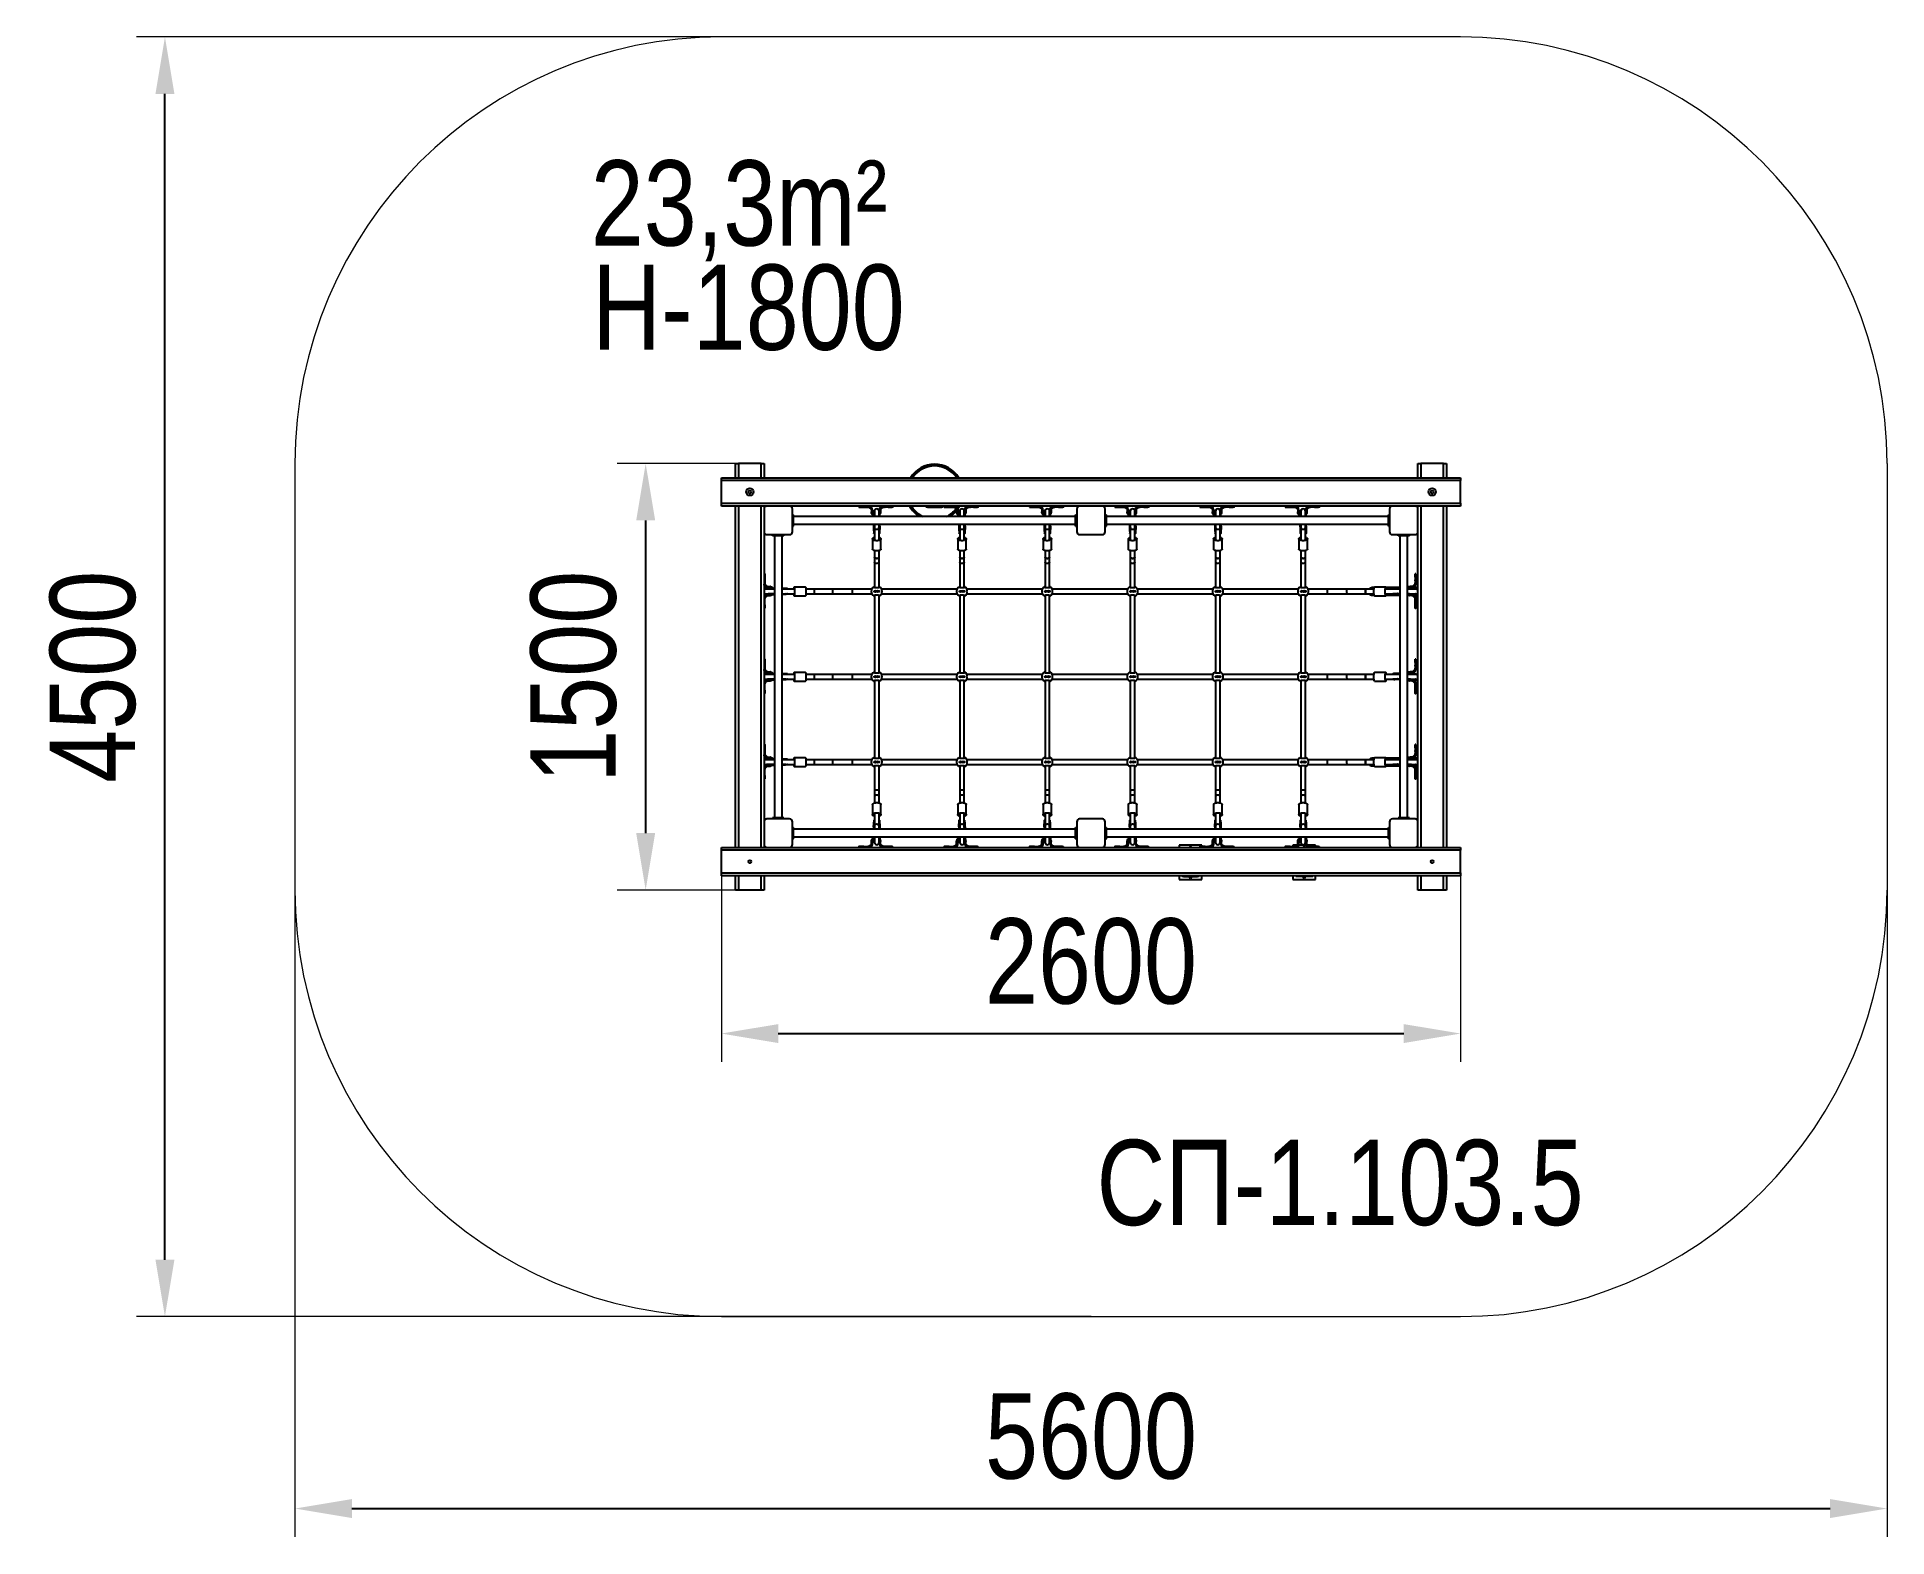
# Model space of a CAD drawing. Header units: millimetres. Extents: x -3650 to 2858, y -2899 to 2376.
import ezdxf

# ---------------------------------------------------------------- set-up
doc = ezdxf.new("R2010")
doc.units = ezdxf.units.MM
for name, color, linetype in [('DIKOM_АРТИКУЛ', 7, 'Continuous'), ('DIKOM_ЗОНА', 80, 'Continuous'), ('DIKOM_ОБЪЕКТ', 7, 'Continuous'), ('DIKOM_РАЗМЕР_ЗОНА', 7, 'Continuous'), ('DIKOM_РАЗМЕР_ОБЪЕКТА', 7, 'Continuous')]:
    doc.layers.add(name, color=color, linetype=linetype)
doc.styles.add('style1', font='arial.ttf', dxfattribs={"width": 0.8})
doc.dimstyles.new('1-50', dxfattribs={"dimtxt": 300, "dimasz": 200, "dimexe": 100, "dimexo": 0, "dimgap": 100, "dimtad": 1, "dimdec": 0, "dimtxsty": 'style1', "dimcen": 0, "dimclrd": 7, "dimclre": 7, "dimadec": 1, "dimazin": 2, "dimtfac": 1, "dimtdec": 0, "dimtmove": 0, "dimatfit": 3, "dimfxl": 0, "dimlwd": 25, "dimlwe": 18, "dimarcsym": 0})

msp = doc.modelspace()

# ---------------------------------------------------------------- texts
at = {"layer": 'DIKOM_АРТИКУЛ', "color": 7, "linetype": 'Continuous', "lineweight": 15, "insert": (77.6, -1502.6), "char_height": 300, "width": 4145.586, "attachment_point": 1, "style": 'style1'}
msp.add_mtext('{\\fArial|b0|i0|c204|p34;СП}-1.103.5', dxfattribs=at)
at = {"layer": 'DIKOM_РАЗМЕР_ОБЪЕКТА', "char_height": 300, "width": 5885.531, "attachment_point": 1, "style": 'style1'}
for s, insert in [('23,3m²', (-1701.8, 1942.1)), ('H-1800', (-1696.8, 1575.6))]:
    msp.add_mtext(s, dxfattribs=dict(at, insert=insert))

# ---------------------------------------------------------------- blocks, each defined once
blk = doc.blocks.new('*D0')
at = {"layer": 'Defpoints', "color": 0, "transparency": 16777216}
for p in [(-2742, -185.5), (2858, -185.5), (2858, -2799.5)]:
    blk.add_point(p, dxfattribs=at)
at = {"layer": 'DIKOM_РАЗМЕР_ЗОНА', "color": 7, "lineweight": 18, "transparency": 16777216}
for p, q in [((-2742, -185.5), (-2742, -2899.5)), ((2858, -185.5), (2858, -2899.5))]:
    blk.add_line(p, q, dxfattribs=at)
at = {"layer": 'DIKOM_РАЗМЕР_ЗОНА', "color": 7, "lineweight": 25, "transparency": 16777216}
blk.add_line((-2542, -2799.5), (2658, -2799.5), dxfattribs=at)
at = {"layer": 'DIKOM_РАЗМЕР_ЗОНА', "color": 7, "transparency": 16777216}
for points in [[(-2542, -2766.2), (-2542, -2832.8), (-2742, -2799.5)], [(2658, -2766.2), (2658, -2832.8), (2858, -2799.5)]]:
    blk.add_solid(points, dxfattribs=at)
at = {"layer": 'DIKOM_РАЗМЕР_ЗОНА', "color": 0, "transparency": 16777216, "insert": (58, -2546.3), "char_height": 300, "attachment_point": 5, "style": 'style1'}
blk.add_mtext('5600', dxfattribs=at)
blk = doc.blocks.new('*D1')
at = {"layer": 'Defpoints', "color": 0, "transparency": 16777216}
for p in [(-3199.5, 2375.8), (417.7, 2375.8), (58, -2124.2)]:
    blk.add_point(p, dxfattribs=at)
at = {"layer": 'DIKOM_РАЗМЕР_ЗОНА', "color": 7, "lineweight": 18, "transparency": 16777216}
for p, q in [((417.7, 2375.8), (-3299.5, 2375.8)), ((58, -2124.2), (-3299.5, -2124.2))]:
    blk.add_line(p, q, dxfattribs=at)
at = {"layer": 'DIKOM_РАЗМЕР_ЗОНА', "color": 7, "lineweight": 25, "transparency": 16777216}
blk.add_line((-3199.5, -1924.2), (-3199.5, 2175.8), dxfattribs=at)
at = {"layer": 'DIKOM_РАЗМЕР_ЗОНА', "color": 7, "transparency": 16777216}
for points in [[(-3232.8, 2175.8), (-3166.1, 2175.8), (-3199.5, 2375.8)], [(-3232.8, -1924.2), (-3166.1, -1924.2), (-3199.5, -2124.2)]]:
    blk.add_solid(points, dxfattribs=at)
at = {"layer": 'DIKOM_РАЗМЕР_ЗОНА', "color": 0, "transparency": 16777216, "insert": (-3452.6, 125.8), "char_height": 300, "attachment_point": 5, "rotation": 90, "style": 'style1'}
blk.add_mtext('4500', dxfattribs=at)
blk = doc.blocks.new('*D2')
at = {"layer": 'Defpoints', "color": 0, "transparency": 16777216}
for p in [(-1242, -574.2), (1358, -569.2), (1358, -1129)]:
    blk.add_point(p, dxfattribs=at)
at = {"layer": 'DIKOM_РАЗМЕР_ОБЪЕКТА', "color": 7, "lineweight": 18, "transparency": 16777216}
for p, q in [((-1242, -574.2), (-1242, -1229)), ((1358, -569.2), (1358, -1229))]:
    blk.add_line(p, q, dxfattribs=at)
at = {"layer": 'DIKOM_РАЗМЕР_ОБЪЕКТА', "color": 7, "lineweight": 25, "transparency": 16777216}
blk.add_line((-1042, -1129), (1158, -1129), dxfattribs=at)
at = {"layer": 'DIKOM_РАЗМЕР_ОБЪЕКТА', "color": 7, "transparency": 16777216}
for points in [[(-1042, -1095.7), (-1042, -1162.3), (-1242, -1129)], [(1158, -1095.7), (1158, -1162.3), (1358, -1129)]]:
    blk.add_solid(points, dxfattribs=at)
at = {"layer": 'DIKOM_РАЗМЕР_ОБЪЕКТА', "color": 0, "transparency": 16777216, "insert": (58, -875.8), "char_height": 300, "attachment_point": 5, "style": 'style1'}
blk.add_mtext('2600', dxfattribs=at)
blk = doc.blocks.new('*D3')
at = {"layer": 'Defpoints', "color": 0, "transparency": 16777216}
for p in [(-1092, 875.8), (-1508.5, -624.2), (-1097, -624.2)]:
    blk.add_point(p, dxfattribs=at)
at = {"layer": 'DIKOM_РАЗМЕР_ОБЪЕКТА', "color": 7, "lineweight": 18, "transparency": 16777216}
for p, q in [((-1092, 875.8), (-1608.5, 875.8)), ((-1097, -624.2), (-1608.5, -624.2))]:
    blk.add_line(p, q, dxfattribs=at)
at = {"layer": 'DIKOM_РАЗМЕР_ОБЪЕКТА', "color": 7, "lineweight": 25, "transparency": 16777216}
blk.add_line((-1508.5, 675.8), (-1508.5, -424.2), dxfattribs=at)
at = {"layer": 'DIKOM_РАЗМЕР_ОБЪЕКТА', "color": 7, "transparency": 16777216}
for points in [[(-1541.8, 675.8), (-1475.1, 675.8), (-1508.5, 875.8)], [(-1541.8, -424.2), (-1475.1, -424.2), (-1508.5, -624.2)]]:
    blk.add_solid(points, dxfattribs=at)
at = {"layer": 'DIKOM_РАЗМЕР_ОБЪЕКТА', "color": 0, "transparency": 16777216, "insert": (-1761.6, 125.8), "char_height": 300, "attachment_point": 5, "rotation": 90, "style": 'style1'}
blk.add_mtext('1500', dxfattribs=at)

# ---------------------------------------------------------------- dimensions: what is measured, and where the dimension line sits
at = {"layer": 'DIKOM_РАЗМЕР_ЗОНА'}
dim = msp.add_linear_dim(base=(-3199.5, 2375.8), p1=(58, -2124.2), p2=(417.7, 2375.8), angle=90, dimstyle='1-50', dxfattribs=at)
dim.commit()
dim.dimension.update_dxf_attribs({"geometry": '*D1', "text_midpoint": (-3199.5, 125.8), "dimtype": 160})
dim = msp.add_linear_dim(base=(2858, -2799.5), p1=(-2742, -185.5), p2=(2858, -185.5), dimstyle='1-50', dxfattribs=at)
dim.commit()
dim.dimension.update_dxf_attribs({"geometry": '*D0', "text_midpoint": (58, -2799.5), "dimtype": 160})
at = {"layer": 'DIKOM_РАЗМЕР_ОБЪЕКТА'}
dim = msp.add_linear_dim(base=(-1508.5, -624.2), p1=(-1092, 875.8), p2=(-1097, -624.2), angle=90, dimstyle='1-50', dxfattribs=at)
dim.commit()
dim.dimension.update_dxf_attribs({"geometry": '*D3', "text_midpoint": (-1508.5, 125.8), "dimtype": 160})
dim = msp.add_linear_dim(base=(1358, -1129), p1=(-1242, -574.2), p2=(1358, -569.2), dimstyle='1-50', dxfattribs=at)
dim.commit()
dim.dimension.update_dxf_attribs({"geometry": '*D2', "text_midpoint": (58, -1129), "dimtype": 160})

# ---------------------------------------------------------------- linework, layer by layer
at = {"layer": 'DIKOM_ЗОНА', "color": 3, "lineweight": 15}
for p, q in [((1358, 2375.8), (-1242, 2375.8)), ((-2742, 875.8), (-2742, -624.2)), ((2858, 875.8), (2858, -624.2)), ((-1242, -2124.2), (1358, -2124.2))]:
    msp.add_line(p, q, dxfattribs=at)
for centre, start, end in [((-1242, 875.8), 90, 180), ((1358, 875.8), 0, 90), ((-1242, -624.2), 180, 270), ((1358, -624.2), 270, 0)]:
    msp.add_arc(centre, 1500, start, end, dxfattribs=at)
at = {"layer": 'DIKOM_ОБЪЕКТ'}
for p, q in [((-1192, 825.8), (-1192, 875.8)), ((-1192, 875.8), (-1182, 875.8)), ((-1102, 875.8), (-1182, 875.8)), ((-1182, 875.8), (-1182, 825.8)), ((-1102, 875.8), (-1092, 875.8)), ((-1102, 825.8), (-1102, 875.8)), ((-1092, 875.8), (-1092, 825.8)), ((1208, 825.8), (1208, 875.8)), ((1208, 875.8), (1218, 875.8)), ((1298, 875.8), (1218, 875.8)), ((1218, 875.8), (1218, 825.8)), ((1298, 875.8), (1308, 875.8)), ((1298, 825.8), (1298, 875.8)), ((1308, 875.8), (1308, 825.8)), ((-1242, 825.8), (1358, 825.8)), ((-1242, 815.8), (-1242, 825.8)), ((1358, 815.8), (-1242, 815.8)), ((-1242, 735.8), (-1242, 815.8)), ((1358, 825.8), (1358, 815.8)), ((1358, 735.8), (1358, 815.8)), ((-1242, 735.8), (1358, 735.8)), ((-1242, 725.8), (-1242, 735.8)), ((-1082, 725.8), (-1242, 725.8)), ((-1192, -474.2), (-1192, 725.8)), ((-1182, 725.8), (-1182, -474.2)), ((-1102, -474.2), (-1102, 725.8)), ((-1092, 725.8), (-1092, 715.8)), ((-1002, 725.8), (-1082, 725.8)), ((18, 725.8), (-1002, 725.8)), ((-758.6, 725.8), (-758.6, 722.8)), ((-758.6, 722.8), (-753.3, 722.8)), ((-752, 722.8), (-755.1, 722.8)), ((-752.2, 722.8), (-754.5, 722.8)), ((-747.3, 725.8), (-747.3, 722.8)), ((-747.3, 722.8), (-722.6, 722.8)), ((-715.8, 723.5), (-717.6, 724.5)), ((-715.1, 722.8), (-715.5, 723.1)), ((-649.9, 722.8), (-674.6, 722.8)), ((-651.1, 722.8), (-644.5, 722.8)), ((-649.9, 725.8), (-649.9, 722.8)), ((-649.7, 722.8), (-649.3, 722.8)), ((-644.4, 722.8), (-641.6, 722.8)), ((-638.6, 722.8), (-638.6, 725.8)), ((-522, 722.8), (-522, 725.8)), ((-517, 722.8), (-522, 722.8)), ((-517, 725.8), (-517, 722.8)), ((-517, 722.8), (-467, 722.8)), ((-467, 722.8), (-467, 725.8)), ((-462, 722.8), (-467, 722.8)), ((-462, 725.8), (-462, 722.8)), ((-458.6, 725.8), (-458.6, 722.8)), ((-458.6, 722.8), (-453.3, 722.8)), ((-452, 722.8), (-455.1, 722.8)), ((-452.2, 722.8), (-454.5, 722.8)), ((-447.3, 725.8), (-447.3, 722.8)), ((-447.3, 722.8), (-422.6, 722.8)), ((-415.8, 723.5), (-417.6, 724.5)), ((-415.1, 722.8), (-415.5, 723.1)), ((-349.9, 722.8), (-374.6, 722.8)), ((-351.1, 722.8), (-344.5, 722.8)), ((-349.9, 725.8), (-349.9, 722.8)), ((-349.7, 722.8), (-349.3, 722.8)), ((-344.4, 722.8), (-341.6, 722.8)), ((-338.6, 722.8), (-338.6, 725.8)), ((-158.6, 725.8), (-158.6, 722.8)), ((-158.6, 722.8), (-153.3, 722.8)), ((-152, 722.8), (-155.1, 722.8)), ((-152.2, 722.8), (-154.5, 722.8)), ((-147.3, 725.8), (-147.3, 722.8)), ((-147.3, 722.8), (-122.6, 722.8)), ((-115.8, 723.5), (-117.6, 724.5)), ((-115.1, 722.8), (-115.5, 723.1)), ((-49.9, 722.8), (-74.6, 722.8)), ((-51.1, 722.8), (-44.5, 722.8)), ((-49.9, 725.8), (-49.9, 722.8)), ((-49.7, 722.8), (-49.3, 722.8)), ((-44.4, 722.8), (-41.6, 722.8)), ((-38.6, 722.8), (-38.6, 725.8)), ((98, 725.8), (18, 725.8)), ((1118, 725.8), (98, 725.8)), ((141.4, 725.8), (141.4, 722.8)), ((141.4, 722.8), (146.7, 722.8)), ((148, 722.8), (144.9, 722.8)), ((147.8, 722.8), (145.5, 722.8)), ((152.7, 725.8), (152.7, 722.8)), ((152.7, 722.8), (177.4, 722.8)), ((184.2, 723.5), (182.4, 724.5)), ((184.9, 722.8), (184.5, 723.1)), ((250.1, 722.8), (225.4, 722.8)), ((248.9, 722.8), (255.5, 722.8)), ((250.1, 725.8), (250.1, 722.8)), ((250.3, 722.8), (250.7, 722.8)), ((255.6, 722.8), (258.4, 722.8)), ((261.4, 722.8), (261.4, 725.8)), ((441.4, 725.8), (441.4, 722.8)), ((441.4, 722.8), (446.7, 722.8)), ((448, 722.8), (444.9, 722.8)), ((447.8, 722.8), (445.5, 722.8)), ((452.7, 725.8), (452.7, 722.8)), ((452.7, 722.8), (477.4, 722.8)), ((484.2, 723.5), (482.4, 724.5)), ((484.9, 722.8), (484.5, 723.1)), ((550.1, 722.8), (525.4, 722.8)), ((548.9, 722.8), (555.5, 722.8)), ((550.1, 725.8), (550.1, 722.8)), ((550.3, 722.8), (550.7, 722.8)), ((555.6, 722.8), (558.4, 722.8)), ((561.4, 722.8), (561.4, 725.8)), ((741.4, 725.8), (741.4, 722.8)), ((741.4, 722.8), (746.7, 722.8)), ((748, 722.8), (744.9, 722.8)), ((747.8, 722.8), (745.5, 722.8)), ((752.7, 725.8), (752.7, 722.8)), ((752.7, 722.8), (777.4, 722.8)), ((784.2, 723.5), (782.4, 724.5)), ((784.9, 722.8), (784.5, 723.1)), ((850.1, 722.8), (825.4, 722.8)), ((848.9, 722.8), (855.5, 722.8)), ((850.1, 725.8), (850.1, 722.8)), ((850.3, 722.8), (850.7, 722.8)), ((855.6, 722.8), (858.4, 722.8)), ((861.4, 722.8), (861.4, 725.8)), ((1198, 725.8), (1118, 725.8)), ((1358, 725.8), (1198, 725.8)), ((1208, 715.8), (1208, 725.8)), ((1218, 725.8), (1218, -474.2)), ((1298, -474.2), (1298, 725.8)), ((1308, 725.8), (1308, -474.2)), ((1358, 735.8), (1358, 725.8)), ((-1092, 715.8), (-1092, 635.8)), ((-992, 635.8), (-992, 715.8)), ((-992, 695.8), (-988, 695.8)), ((-992, 690.8), (-988, 690.8)), ((-992, 660.8), (-988, 660.8)), ((-992, 655.8), (-988, 655.8)), ((-988, 690.8), (-988, 695.8)), ((-988, 660.8), (-988, 690.8)), ((4, 689.3), (-988, 689.3)), ((-988, 662.3), (4, 662.3)), ((-988, 655.8), (-988, 660.8)), ((-714.6, 714.8), (-714.6, 713.8)), ((-714.6, 713.8), (-714.6, 705.6)), ((-714.6, 705.6), (-711.6, 705.6)), ((-714.5, 703.5), (-714.5, 702.9)), ((-711.2, 700.4), (-713.9, 700.4)), ((-711.6, 713.8), (-711.6, 714.8)), ((-711.6, 705.6), (-711.6, 713.8)), ((-706.9, 662.3), (-706.7, 642.4)), ((-705.4, 710.6), (-706.4, 710.6)), ((-704.7, 655.5), (-705.7, 629.7)), ((-704.7, 654.9), (-705.6, 630.6)), ((-704.7, 655.5), (-704.7, 654.9)), ((-704.7, 654.9), (-703.7, 655)), ((-703.7, 654.8), (-704.6, 630.7)), ((-703.7, 701.9), (-704.4, 702.2)), ((-703.9, 693.3), (-703.7, 693.2)), ((-703.7, 691.4), (-703.9, 691.5)), ((-703.7, 708.4), (-703.7, 689.3)), ((-703.7, 662.3), (-703.7, 651.6)), ((-703.7, 651.6), (-703.7, 608.1)), ((-687.7, 689.3), (-687.7, 708.4)), ((-687.7, 697.3), (-686.4, 699.3)), ((-687.7, 651.6), (-687.7, 662.3)), ((-687.7, 608.1), (-687.7, 651.6)), ((-686.4, 710.9), (-687.4, 710.9)), ((-685.7, 655.3), (-686.6, 631)), ((-685.7, 655.3), (-684.7, 655.3)), ((-685.6, 713.8), (-685.6, 714.8)), ((-685.6, 705.6), (-685.6, 713.8)), ((-685.6, 705.6), (-682.6, 705.6)), ((-684.7, 655.3), (-685.6, 631)), ((-683.2, 700.4), (-685.3, 700.4)), ((-682.6, 714.8), (-682.6, 713.8)), ((-682.6, 713.8), (-682.6, 705.6)), ((-682.6, 703.4), (-682.6, 704.1)), ((-682.6, 703.1), (-682.6, 703.9)), ((-414.6, 714.8), (-414.6, 713.8)), ((-414.6, 713.8), (-414.6, 705.6)), ((-414.6, 705.6), (-411.6, 705.6)), ((-414.5, 703.5), (-414.5, 702.9)), ((-411.2, 700.4), (-413.9, 700.4)), ((-411.6, 713.8), (-411.6, 714.8)), ((-411.6, 705.6), (-411.6, 713.8)), ((-406.9, 662.3), (-406.7, 642.4)), ((-405.4, 710.6), (-406.4, 710.6)), ((-404.7, 655.5), (-405.7, 629.7)), ((-404.7, 654.9), (-405.6, 630.6)), ((-404.7, 655.5), (-404.7, 654.9)), ((-404.7, 654.9), (-403.7, 655)), ((-403.7, 654.8), (-404.6, 630.7)), ((-403.7, 701.9), (-404.4, 702.2)), ((-403.9, 693.3), (-403.7, 693.2)), ((-403.7, 691.4), (-403.9, 691.5)), ((-403.7, 708.4), (-403.7, 689.3)), ((-403.7, 662.3), (-403.7, 651.6)), ((-403.7, 651.6), (-403.7, 608.1)), ((-387.7, 689.3), (-387.7, 708.4)), ((-387.7, 697.3), (-386.4, 699.3)), ((-387.7, 651.6), (-387.7, 662.3)), ((-387.7, 608.1), (-387.7, 651.6)), ((-386.4, 710.9), (-387.4, 710.9)), ((-385.7, 655.3), (-386.6, 631)), ((-385.7, 655.3), (-384.7, 655.3)), ((-385.6, 713.8), (-385.6, 714.8)), ((-385.6, 705.6), (-385.6, 713.8)), ((-385.6, 705.6), (-382.6, 705.6)), ((-384.7, 655.3), (-385.6, 631)), ((-383.2, 700.4), (-385.3, 700.4)), ((-382.6, 714.8), (-382.6, 713.8)), ((-382.6, 713.8), (-382.6, 705.6)), ((-382.6, 703.4), (-382.6, 704.1)), ((-382.6, 703.1), (-382.6, 703.9)), ((-114.6, 714.8), (-114.6, 713.8)), ((-114.6, 713.8), (-114.6, 705.6)), ((-114.6, 705.6), (-111.6, 705.6)), ((-114.5, 703.5), (-114.5, 702.9)), ((-111.2, 700.4), (-113.9, 700.4)), ((-111.6, 713.8), (-111.6, 714.8)), ((-111.6, 705.6), (-111.6, 713.8)), ((-106.9, 662.3), (-106.7, 642.4)), ((-105.4, 710.6), (-106.4, 710.6)), ((-104.7, 655.5), (-105.7, 629.7)), ((-104.7, 654.9), (-105.6, 630.6)), ((-104.7, 655.5), (-104.7, 654.9)), ((-104.7, 654.9), (-103.7, 655)), ((-103.7, 654.8), (-104.6, 630.7)), ((-103.7, 701.9), (-104.4, 702.2)), ((-103.9, 693.3), (-103.7, 693.2)), ((-103.7, 691.4), (-103.9, 691.5)), ((-103.7, 708.4), (-103.7, 689.3)), ((-103.7, 662.3), (-103.7, 651.6)), ((-103.7, 651.6), (-103.7, 608.1)), ((-87.7, 689.3), (-87.7, 708.4)), ((-87.7, 697.3), (-86.4, 699.3)), ((-87.7, 651.6), (-87.7, 662.3)), ((-87.7, 608.1), (-87.7, 651.6)), ((-86.4, 710.9), (-87.4, 710.9)), ((-85.7, 655.3), (-86.6, 631)), ((-85.7, 655.3), (-84.7, 655.3)), ((-85.6, 713.8), (-85.6, 714.8)), ((-85.6, 705.6), (-85.6, 713.8)), ((-85.6, 705.6), (-82.6, 705.6)), ((-84.7, 655.3), (-85.6, 631)), ((-83.2, 700.4), (-85.3, 700.4)), ((-82.6, 714.8), (-82.6, 713.8)), ((-82.6, 713.8), (-82.6, 705.6)), ((-82.6, 703.4), (-82.6, 704.1)), ((-82.6, 703.1), (-82.6, 703.9)), ((4, 690.8), (4, 695.8)), ((4, 695.8), (8, 695.8)), ((4, 660.8), (4, 690.8)), ((4, 690.8), (8, 690.8)), ((4, 660.8), (8, 660.8)), ((4, 655.8), (4, 660.8)), ((4, 655.8), (8, 655.8)), ((8, 715.8), (8, 635.8)), ((108, 635.8), (108, 715.8)), ((108, 695.8), (112, 695.8)), ((108, 690.8), (112, 690.8)), ((108, 660.8), (112, 660.8)), ((108, 655.8), (112, 655.8)), ((112, 690.8), (112, 695.8)), ((112, 660.8), (112, 690.8)), ((1104, 689.3), (112, 689.3)), ((112, 662.3), (1104, 662.3)), ((112, 655.8), (112, 660.8)), ((185.4, 714.8), (185.4, 713.8)), ((185.4, 713.8), (185.4, 705.6)), ((185.4, 705.6), (188.4, 705.6)), ((185.5, 703.5), (185.5, 702.9)), ((188.8, 700.4), (186.1, 700.4)), ((188.4, 713.8), (188.4, 714.8)), ((188.4, 705.6), (188.4, 713.8)), ((193.1, 662.3), (193.3, 642.4)), ((194.6, 710.6), (193.6, 710.6)), ((195.3, 655.5), (194.3, 629.7)), ((195.3, 654.9), (194.4, 630.6)), ((195.3, 655.5), (195.3, 654.9)), ((195.3, 654.9), (196.3, 655)), ((196.3, 654.8), (195.4, 630.7)), ((196.3, 701.9), (195.6, 702.2)), ((196.1, 693.3), (196.3, 693.2)), ((196.3, 691.4), (196.1, 691.5)), ((196.3, 708.4), (196.3, 689.3)), ((196.3, 662.3), (196.3, 651.6)), ((196.3, 651.6), (196.3, 608.1)), ((212.3, 689.3), (212.3, 708.4)), ((212.3, 697.3), (213.6, 699.3)), ((212.3, 651.6), (212.3, 662.3)), ((212.3, 608.1), (212.3, 651.6)), ((213.6, 710.9), (212.6, 710.9)), ((214.3, 655.3), (213.4, 631)), ((214.3, 655.3), (215.3, 655.3)), ((214.4, 713.8), (214.4, 714.8)), ((214.4, 705.6), (214.4, 713.8)), ((214.4, 705.6), (217.4, 705.6)), ((215.3, 655.3), (214.4, 631)), ((216.8, 700.4), (214.7, 700.4)), ((217.4, 714.8), (217.4, 713.8)), ((217.4, 713.8), (217.4, 705.6)), ((217.4, 703.4), (217.4, 704.1)), ((217.4, 703.1), (217.4, 703.9)), ((485.4, 714.8), (485.4, 713.8)), ((485.4, 713.8), (485.4, 705.6)), ((485.4, 705.6), (488.4, 705.6)), ((485.5, 703.5), (485.5, 702.9)), ((488.8, 700.4), (486.1, 700.4)), ((488.4, 713.8), (488.4, 714.8)), ((488.4, 705.6), (488.4, 713.8)), ((493.1, 662.3), (493.3, 642.4)), ((494.6, 710.6), (493.6, 710.6)), ((495.3, 655.5), (494.3, 629.7)), ((495.3, 654.9), (494.4, 630.6)), ((495.3, 655.5), (495.3, 654.9)), ((495.3, 654.9), (496.3, 655)), ((496.3, 654.8), (495.4, 630.7)), ((496.3, 701.9), (495.6, 702.2)), ((496.1, 693.3), (496.3, 693.2)), ((496.3, 691.4), (496.1, 691.5)), ((496.3, 708.4), (496.3, 689.3)), ((496.3, 662.3), (496.3, 651.6)), ((496.3, 651.6), (496.3, 608.1)), ((512.3, 689.3), (512.3, 708.4)), ((512.3, 697.3), (513.6, 699.3)), ((512.3, 651.6), (512.3, 662.3)), ((512.3, 608.1), (512.3, 651.6)), ((513.6, 710.9), (512.6, 710.9)), ((514.3, 655.3), (513.4, 631)), ((514.3, 655.3), (515.3, 655.3)), ((514.4, 713.8), (514.4, 714.8)), ((514.4, 705.6), (514.4, 713.8)), ((514.4, 705.6), (517.4, 705.6)), ((515.3, 655.3), (514.4, 631)), ((516.8, 700.4), (514.7, 700.4)), ((517.4, 714.8), (517.4, 713.8)), ((517.4, 713.8), (517.4, 705.6)), ((517.4, 703.4), (517.4, 704.1)), ((517.4, 703.1), (517.4, 703.9)), ((785.4, 714.8), (785.4, 713.8)), ((785.4, 713.8), (785.4, 705.6)), ((785.4, 705.6), (788.4, 705.6)), ((785.5, 703.5), (785.5, 702.9)), ((788.8, 700.4), (786.1, 700.4)), ((788.4, 713.8), (788.4, 714.8)), ((788.4, 705.6), (788.4, 713.8)), ((793.1, 662.3), (793.3, 642.4)), ((794.6, 710.6), (793.6, 710.6)), ((795.3, 655.5), (794.3, 629.7)), ((795.3, 654.9), (794.4, 630.6)), ((795.3, 655.5), (795.3, 654.9)), ((795.3, 654.9), (796.3, 655)), ((796.3, 654.8), (795.4, 630.7)), ((796.3, 701.9), (795.6, 702.2)), ((796.1, 693.3), (796.3, 693.2)), ((796.3, 691.4), (796.1, 691.5)), ((796.3, 708.4), (796.3, 689.3)), ((796.3, 662.3), (796.3, 651.6)), ((796.3, 651.6), (796.3, 608.1)), ((812.3, 689.3), (812.3, 708.4)), ((812.3, 697.3), (813.6, 699.3)), ((812.3, 651.6), (812.3, 662.3)), ((812.3, 608.1), (812.3, 651.6)), ((813.6, 710.9), (812.6, 710.9)), ((814.3, 655.3), (813.4, 631)), ((814.3, 655.3), (815.3, 655.3)), ((814.4, 713.8), (814.4, 714.8)), ((814.4, 705.6), (814.4, 713.8)), ((814.4, 705.6), (817.4, 705.6)), ((815.3, 655.3), (814.4, 631)), ((816.8, 700.4), (814.7, 700.4)), ((817.4, 714.8), (817.4, 713.8)), ((817.4, 713.8), (817.4, 705.6)), ((817.4, 703.4), (817.4, 704.1)), ((817.4, 703.1), (817.4, 703.9)), ((1104, 690.8), (1104, 695.8)), ((1104, 695.8), (1108, 695.8)), ((1104, 690.8), (1108, 690.8)), ((1104, 660.8), (1104, 690.8)), ((1104, 660.8), (1108, 660.8)), ((1104, 655.8), (1104, 660.8)), ((1104, 655.8), (1108, 655.8)), ((1108, 715.8), (1108, 635.8)), ((1208, 635.8), (1208, 715.8)), ((-1092, 635.8), (-1092, -384.2)), ((-1082, 625.8), (-1002, 625.8)), ((-1062, 621.8), (-1062, 625.8)), ((-1057, 621.8), (-1062, 621.8)), ((-1057, 621.8), (-1057, 625.8)), ((-1027, 621.8), (-1057, 621.8)), ((-1055.5, 621.8), (-1055.5, -370.2)), ((-1028.5, -370.2), (-1028.5, 621.8)), ((-1027, 621.8), (-1027, 625.8)), ((-1022, 621.8), (-1027, 621.8)), ((-1022, 621.8), (-1022, 625.8)), ((-710.7, 610.9), (-710.7, 575.1)), ((-705.6, 630.6), (-704.6, 630.7)), ((-705.6, 629.6), (-704.6, 629.7)), ((-686.8, 630), (-685.8, 630)), ((-686.6, 631), (-685.6, 631)), ((-680.7, 575.1), (-680.7, 610.9)), ((-410.7, 610.9), (-410.7, 575.1)), ((-405.6, 630.6), (-404.6, 630.7)), ((-405.6, 629.6), (-404.6, 629.7)), ((-386.8, 630), (-385.8, 630)), ((-386.6, 631), (-385.6, 631)), ((-380.7, 575.1), (-380.7, 610.9)), ((-110.7, 610.9), (-110.7, 575.1)), ((-105.6, 630.6), (-104.6, 630.7)), ((-105.6, 629.6), (-104.6, 629.7)), ((-86.8, 630), (-85.8, 630)), ((-86.6, 631), (-85.6, 631)), ((-80.7, 575.1), (-80.7, 610.9)), ((18, 625.8), (98, 625.8)), ((189.3, 610.9), (189.3, 575.1)), ((194.4, 630.6), (195.4, 630.7)), ((194.4, 629.6), (195.4, 629.7)), ((213.2, 630), (214.2, 630)), ((213.4, 631), (214.4, 631)), ((219.3, 575.1), (219.3, 610.9)), ((489.3, 610.9), (489.3, 575.1)), ((494.4, 630.6), (495.4, 630.7)), ((494.4, 629.6), (495.4, 629.7)), ((513.2, 630), (514.2, 630)), ((513.4, 631), (514.4, 631)), ((519.3, 575.1), (519.3, 610.9)), ((789.3, 610.9), (789.3, 575.1)), ((794.4, 630.6), (795.4, 630.7)), ((794.4, 629.6), (795.4, 629.7)), ((813.2, 630), (814.2, 630)), ((813.4, 631), (814.4, 631)), ((819.3, 575.1), (819.3, 610.9)), ((1118, 625.8), (1198, 625.8)), ((1138, 621.8), (1138, 625.8)), ((1143, 621.8), (1138, 621.8)), ((1143, 621.8), (1143, 625.8)), ((1173, 621.8), (1143, 621.8)), ((1144.5, 621.8), (1144.5, -370.2)), ((1171.5, -370.2), (1171.5, 621.8)), ((1173, 621.8), (1173, 625.8)), ((1178, 621.8), (1173, 621.8)), ((1178, 621.8), (1178, 625.8)), ((1208, -384.2), (1208, 635.8)), ((-703.7, 569.4), (-703.7, 545.8)), ((-703.7, 545.8), (-703.7, 528)), ((-703.7, 528), (-703.7, 439.7)), ((-687.7, 545.8), (-687.7, 569.4)), ((-687.7, 528), (-687.7, 545.8)), ((-687.7, 439.5), (-687.7, 528)), ((-403.7, 569.4), (-403.7, 545.8)), ((-403.7, 545.8), (-403.7, 528)), ((-403.7, 528), (-403.7, 439.7)), ((-387.7, 545.8), (-387.7, 569.4)), ((-387.7, 528), (-387.7, 545.8)), ((-387.7, 439.5), (-387.7, 528)), ((-103.7, 569.4), (-103.7, 545.8)), ((-103.7, 545.8), (-103.7, 528)), ((-103.7, 528), (-103.7, 439.7)), ((-87.7, 545.8), (-87.7, 569.4)), ((-87.7, 528), (-87.7, 545.8)), ((-87.7, 439.5), (-87.7, 528)), ((196.3, 569.4), (196.3, 545.8)), ((196.3, 545.8), (196.3, 528)), ((196.3, 528), (196.3, 439.7)), ((212.3, 545.8), (212.3, 569.4)), ((212.3, 528), (212.3, 545.8)), ((212.3, 439.5), (212.3, 528)), ((496.3, 569.4), (496.3, 545.8)), ((496.3, 545.8), (496.3, 528)), ((496.3, 528), (496.3, 439.7)), ((512.3, 545.8), (512.3, 569.4)), ((512.3, 528), (512.3, 545.8)), ((512.3, 439.5), (512.3, 528)), ((796.3, 569.4), (796.3, 545.8)), ((796.3, 545.8), (796.3, 528)), ((796.3, 528), (796.3, 439.7)), ((812.3, 545.8), (812.3, 569.4)), ((812.3, 528), (812.3, 545.8)), ((812.3, 439.5), (812.3, 528)), ((-1089, 487.3), (-1092, 487.3)), ((-1092, 476), (-1089, 476)), ((-1089, 482), (-1089, 487.3)), ((-1089, 478.8), (-1089, 480.1)), ((-1089, 476), (-1089, 451.3)), ((1197.7, 487.3), (1197.7, 482)), ((1200.7, 487.3), (1197.7, 487.3)), ((1197.7, 480.7), (1197.7, 483.8)), ((1197.7, 481), (1197.7, 483.2)), ((1197.7, 476), (1197.7, 451.3)), ((1200.7, 476), (1197.7, 476)), ((1200.7, 451.3), (1200.7, 476)), ((-1055.5, 433.8), (-1092, 433.8)), ((-1092, 433.8), (-1091.7, 433.8)), ((-1092, 417.8), (-1055.5, 417.8)), ((-1090.8, 446.3), (-1089.7, 444.6)), ((-1089.8, 444.7), (-1089.1, 443.9)), ((-1089, 378.6), (-1089, 403.3)), ((-1081, 443.3), (-1080, 443.3)), ((-1080, 440.3), (-1081, 440.3)), ((-1080, 414.3), (-1081, 414.3)), ((-1081, 411.3), (-1080, 411.3)), ((-1080, 443.3), (-1071.9, 443.3)), ((-1071.9, 440.3), (-1080, 440.3)), ((-1071.9, 414.3), (-1080, 414.3)), ((-1080, 411.3), (-1071.9, 411.3)), ((-1071.9, 440.3), (-1071.9, 443.3)), ((-1071.9, 411.3), (-1071.9, 414.3)), ((-1070.9, 411.3), (-1069.7, 411.4)), ((-1070.4, 411.3), (-1069.7, 411.4)), ((-1069.3, 443.2), (-1070, 443.3)), ((-1066.7, 442.6), (-1066.7, 439.9)), ((-1066.7, 414.7), (-1066.7, 412)), ((-1057.8, 417.5), (-1057.9, 417.8)), ((-1056.7, 415.4), (-1055.5, 415.4)), ((-1028.5, 437), (-1012.4, 437.2)), ((-1028.5, 436), (-1012.4, 436.2)), ((-985.3, 433.8), (-1028.5, 433.8)), ((-1028.5, 418), (-1015.3, 418.2)), ((-1028.5, 417), (-1010.9, 417.2)), ((-1028.5, 417), (-1011.9, 417.2)), ((-1028.5, 416.3), (-1017, 416.6)), ((-1012.4, 436.2), (-1012.4, 437.2)), ((-1011.9, 417.2), (-1011.9, 418)), ((-1011.2, 434.5), (-1011.8, 433.8)), ((-1010.3, 435.9), (-1010.3, 436.9)), ((-1009.8, 417.4), (-1009.8, 417.8)), ((-1009.8, 417.8), (-985.3, 417.8)), ((-946.1, 440.8), (-985.9, 440.8)), ((-985.9, 410.8), (-946.1, 410.8)), ((-915.7, 433.8), (-944.8, 433.8)), ((-944.8, 417.8), (-915.7, 417.8)), ((-850.4, 433.8), (-915.7, 433.8)), ((-915.7, 417.8), (-850.4, 417.8)), ((-780.8, 433.8), (-850.4, 433.8)), ((-850.4, 417.8), (-780.8, 417.8)), ((-713.3, 433.8), (-780.8, 433.8)), ((-780.8, 417.8), (-780.8, 433.8)), ((-780.8, 417.8), (-713.1, 417.8)), ((-712.1, 435.8), (-712.2, 435.5)), ((-712.2, 416.5), (-712.1, 416.3)), ((-711.9, 436.4), (-712.1, 436.1)), ((-712, 436.3), (-712, 436.1)), ((-712, 415.9), (-712, 415.8)), ((-704.6, 410.2), (-704.9, 411.3)), ((-704.4, 427.8), (-704.3, 427.9)), ((-704.4, 424.6), (-704.4, 427.7)), ((-704.4, 424.6), (-704.4, 424.6)), ((-704.3, 427.9), (-704.2, 427.9)), ((-704.2, 424.4), (-704.3, 424.5)), ((-704.2, 427.9), (-704.1, 427.9)), ((-704.1, 424.4), (-704.2, 424.4)), ((-704.1, 440.4), (-704.1, 440.5)), ((-704.1, 427.9), (-702.8, 427.9)), ((-702.8, 424.4), (-704.1, 424.4)), ((-704.1, 411.6), (-704.1, 411.5)), ((-703.7, 412.3), (-703.7, 139.7)), ((-703.3, 426.9), (-703.3, 425.4)), ((-703.3, 425.4), (-703.3, 426.9)), ((-703.3, 426.9), (-703.3, 426.9)), ((-703.3, 425.4), (-703.3, 425.4)), ((-703.1, 427.1), (-703.1, 427.1)), ((-703.1, 425.2), (-703.1, 425.2)), ((-702.7, 425.2), (-703.1, 425.2)), ((-703, 427.1), (-703, 427.1)), ((-703, 427.1), (-702.9, 427.1)), ((-703, 425.2), (-703, 425.2)), ((-702.8, 427.9), (-702.1, 427.8)), ((-702.1, 427.8), (-702.8, 427.9)), ((-702.6, 424.4), (-702.8, 424.4)), ((-702.7, 424.4), (-702.6, 424.4)), ((-702.1, 424.5), (-702.6, 424.4)), ((-702.6, 424.4), (-702.1, 424.5)), ((-702.6, 424.4), (-702.6, 424.4)), ((-702.5, 427), (-702.4, 426.9)), ((-702.1, 427.8), (-701.9, 427.8)), ((-701.9, 427.8), (-702.1, 427.8)), ((-702.1, 427.8), (-702.1, 427.8)), ((-702.1, 424.5), (-702.1, 424.5)), ((-701.9, 427.8), (-701.4, 427.3)), ((-701.4, 427.3), (-701.9, 427.8)), ((-701.9, 427.8), (-701.9, 427.8)), ((-701.4, 427.3), (-701.2, 426.9)), ((-701.2, 426.9), (-701.4, 427.3)), ((-701.4, 427.3), (-701.4, 427.3)), ((-701.2, 426.9), (-701.1, 425.9)), ((-701.1, 425.9), (-701.2, 426.9)), ((-701.2, 426.9), (-701.2, 426.9)), ((-701.1, 425.9), (-701.2, 425.3)), ((-701.2, 425.3), (-701.1, 425.9)), ((-701.2, 425.3), (-701.2, 425.3)), ((-701.1, 425.9), (-701.1, 425.9)), ((-700.5, 424.6), (-700.5, 427.7)), ((-700.3, 427.9), (-699.6, 427.9)), ((-699.6, 424.4), (-700.3, 424.4)), ((-690.7, 438.5), (-700.1, 438.5)), ((-699.4, 427.7), (-699.4, 424.6)), ((-699.4, 424.6), (-699.4, 427.7)), ((-699.4, 427.7), (-699.4, 427.7)), ((-699.4, 424.6), (-699.4, 424.6)), ((-698.6, 424.6), (-698.6, 427.7)), ((-698.4, 427.9), (-697.7, 427.9)), ((-697.7, 424.4), (-698.4, 424.4)), ((-697.5, 427.7), (-697.5, 426.8)), ((-697.5, 426.8), (-697.5, 427.7)), ((-697.5, 427.7), (-697.5, 427.7)), ((-697.5, 426.8), (-697.5, 426.8)), ((-697.5, 425.1), (-697.5, 424.6)), ((-697.5, 424.6), (-697.5, 425.1)), ((-697.5, 425.1), (-697.5, 425.1)), ((-697.5, 424.6), (-697.5, 424.6)), ((-697.4, 426.8), (-696.5, 427.8)), ((-697.4, 426.7), (-697.4, 426.7)), ((-697.1, 425.7), (-697.4, 425.4)), ((-697.4, 425.4), (-697.1, 425.7)), ((-697.4, 425.4), (-697.4, 425.4)), ((-697.1, 425.7), (-697.1, 425.7)), ((-697, 425.8), (-697, 425.8)), ((-696.3, 424.6), (-696.8, 425.7)), ((-696.2, 427.9), (-695.1, 427.9)), ((-695, 427.8), (-696.1, 426.8)), ((-696.1, 426.8), (-695.1, 427.8)), ((-696.1, 426.8), (-696.1, 426.8)), ((-696.1, 426.4), (-696.1, 426.4)), ((-695.1, 424.4), (-696, 424.4)), ((-695.1, 427.8), (-695, 427.8)), ((-695, 424.6), (-695, 424.6)), ((-693.5, 426.5), (-693.5, 425.8)), ((-693.5, 426.5), (-693.5, 426.5)), ((-693.5, 425.8), (-693.5, 426.5)), ((-693.5, 425.8), (-693.4, 425.5)), ((-693.5, 425.8), (-693.5, 425.8)), ((-693.4, 425.5), (-693.5, 425.8)), ((-693.4, 425.5), (-693.4, 425.5)), ((-693.3, 426.9), (-693.3, 426.9)), ((-693.1, 427.1), (-693.1, 427.1)), ((-692.1, 427.9), (-692.8, 428)), ((-692.8, 427.2), (-692.8, 427.2)), ((-692.8, 425.2), (-692.8, 425.2)), ((-692.8, 424.4), (-692.1, 424.4)), ((-692.1, 425.8), (-692.2, 425.5)), ((-692.1, 427.9), (-692.1, 427.9)), ((-692.1, 426.4), (-692.1, 425.8)), ((-692.1, 424.4), (-692.1, 424.4)), ((-691.1, 426.9), (-691.1, 426.9)), ((-691.1, 425.4), (-691.1, 425.4)), ((-690.4, 424.6), (-690.4, 427.7)), ((-690.2, 427.9), (-689.2, 427.9)), ((-689.8, 424.4), (-690.2, 424.4)), ((-689.6, 426.9), (-689.6, 424.6)), ((-689.6, 424.6), (-689.6, 426.9)), ((-689.6, 426.9), (-689.6, 426.9)), ((-689.6, 424.6), (-689.6, 424.6)), ((-689.5, 426.9), (-689.5, 426.9)), ((-688.9, 424.6), (-689.5, 426.9)), ((-689, 427.7), (-688.5, 426)), ((-688.5, 426), (-689, 427.7)), ((-688.3, 424.4), (-688.7, 424.4)), ((-688.5, 426), (-688.5, 426)), ((-688.5, 425.9), (-688.5, 425.9)), ((-688.4, 426), (-688, 427.7)), ((-688.1, 424.6), (-687.5, 426.9)), ((-688.1, 424.6), (-688, 424.6)), ((-687.5, 426.9), (-688, 424.6)), ((-687.8, 427.9), (-686.8, 427.9)), ((-687.7, 139.5), (-687.7, 412.5)), ((-687.5, 426.9), (-687.5, 426.9)), ((-687.4, 426.9), (-687.4, 426.9)), ((-687.4, 424.6), (-687.4, 426.9)), ((-687.2, 440.2), (-687.2, 440.3)), ((-686.8, 424.4), (-687.2, 424.4)), ((-687.2, 411.7), (-687.2, 411.8)), ((-686.7, 441.5), (-686.4, 440.7)), ((-686.4, 411.3), (-686.7, 410.5)), ((-686.6, 427.7), (-686.6, 424.6)), ((-686.6, 424.6), (-686.6, 427.7)), ((-686.6, 427.7), (-686.6, 427.7)), ((-686.6, 424.6), (-686.6, 424.6)), ((-685.8, 410), (-686.3, 409.9)), ((-685.8, 410.3), (-685.8, 410)), ((-678.9, 417.8), (-413.1, 417.8)), ((-413.3, 433.8), (-678.7, 433.8)), ((-412.1, 435.8), (-412.2, 435.5)), ((-412.2, 416.5), (-412.1, 416.3)), ((-411.9, 436.4), (-412.1, 436.1)), ((-412, 436.3), (-412, 436.1)), ((-412, 415.9), (-412, 415.8)), ((-404.6, 410.2), (-404.9, 411.3)), ((-404.4, 427.8), (-404.3, 427.9)), ((-404.4, 424.6), (-404.4, 427.7)), ((-404.4, 424.6), (-404.4, 424.6)), ((-404.3, 427.9), (-404.2, 427.9)), ((-404.2, 424.4), (-404.3, 424.5)), ((-404.2, 427.9), (-404.1, 427.9)), ((-404.1, 424.4), (-404.2, 424.4)), ((-404.1, 440.4), (-404.1, 440.5)), ((-404.1, 427.9), (-402.8, 427.9)), ((-402.8, 424.4), (-404.1, 424.4)), ((-404.1, 411.6), (-404.1, 411.5)), ((-403.7, 412.3), (-403.7, 139.7)), ((-403.3, 426.9), (-403.3, 425.4)), ((-403.3, 425.4), (-403.3, 426.9)), ((-403.3, 426.9), (-403.3, 426.9)), ((-403.3, 425.4), (-403.3, 425.4)), ((-403.1, 427.1), (-403.1, 427.1)), ((-403.1, 425.2), (-403.1, 425.2)), ((-402.7, 425.2), (-403.1, 425.2)), ((-403, 427.1), (-403, 427.1)), ((-403, 427.1), (-402.9, 427.1)), ((-403, 425.2), (-403, 425.2)), ((-402.8, 427.9), (-402.1, 427.8)), ((-402.1, 427.8), (-402.8, 427.9)), ((-402.6, 424.4), (-402.8, 424.4)), ((-402.7, 424.4), (-402.6, 424.4)), ((-402.1, 424.5), (-402.6, 424.4)), ((-402.6, 424.4), (-402.1, 424.5)), ((-402.6, 424.4), (-402.6, 424.4)), ((-402.5, 427), (-402.4, 426.9)), ((-402.1, 427.8), (-401.9, 427.8)), ((-401.9, 427.8), (-402.1, 427.8)), ((-402.1, 427.8), (-402.1, 427.8)), ((-402.1, 424.5), (-402.1, 424.5)), ((-401.9, 427.8), (-401.4, 427.3)), ((-401.4, 427.3), (-401.9, 427.8)), ((-401.9, 427.8), (-401.9, 427.8)), ((-401.4, 427.3), (-401.2, 426.9)), ((-401.2, 426.9), (-401.4, 427.3)), ((-401.4, 427.3), (-401.4, 427.3)), ((-401.2, 426.9), (-401.1, 425.9)), ((-401.1, 425.9), (-401.2, 426.9)), ((-401.2, 426.9), (-401.2, 426.9)), ((-401.1, 425.9), (-401.2, 425.3)), ((-401.2, 425.3), (-401.1, 425.9)), ((-401.2, 425.3), (-401.2, 425.3)), ((-401.1, 425.9), (-401.1, 425.9)), ((-400.5, 424.6), (-400.5, 427.7)), ((-400.3, 427.9), (-399.6, 427.9)), ((-399.6, 424.4), (-400.3, 424.4)), ((-390.7, 438.5), (-400.1, 438.5)), ((-399.4, 427.7), (-399.4, 424.6)), ((-399.4, 424.6), (-399.4, 427.7)), ((-399.4, 427.7), (-399.4, 427.7)), ((-399.4, 424.6), (-399.4, 424.6)), ((-398.6, 424.6), (-398.6, 427.7)), ((-398.4, 427.9), (-397.7, 427.9)), ((-397.7, 424.4), (-398.4, 424.4)), ((-397.5, 427.7), (-397.5, 426.8)), ((-397.5, 426.8), (-397.5, 427.7)), ((-397.5, 427.7), (-397.5, 427.7)), ((-397.5, 426.8), (-397.5, 426.8)), ((-397.5, 425.1), (-397.5, 424.6)), ((-397.5, 424.6), (-397.5, 425.1)), ((-397.5, 425.1), (-397.5, 425.1)), ((-397.5, 424.6), (-397.5, 424.6)), ((-397.4, 426.8), (-396.5, 427.8)), ((-397.4, 426.7), (-397.4, 426.7)), ((-397.1, 425.7), (-397.4, 425.4)), ((-397.4, 425.4), (-397.1, 425.7)), ((-397.4, 425.4), (-397.4, 425.4)), ((-397.1, 425.7), (-397.1, 425.7)), ((-397, 425.8), (-397, 425.8)), ((-396.3, 424.6), (-396.8, 425.7)), ((-396.2, 427.9), (-395.1, 427.9)), ((-395, 427.8), (-396.1, 426.8)), ((-396.1, 426.8), (-395.1, 427.8)), ((-396.1, 426.8), (-396.1, 426.8)), ((-396.1, 426.4), (-396.1, 426.4)), ((-395.1, 424.4), (-396, 424.4)), ((-395.1, 427.8), (-395, 427.8)), ((-395, 424.6), (-395, 424.6)), ((-393.5, 426.5), (-393.5, 425.8)), ((-393.5, 426.5), (-393.5, 426.5)), ((-393.5, 425.8), (-393.5, 426.5)), ((-393.5, 425.8), (-393.4, 425.5)), ((-393.5, 425.8), (-393.5, 425.8)), ((-393.4, 425.5), (-393.5, 425.8)), ((-393.4, 425.5), (-393.4, 425.5)), ((-393.3, 426.9), (-393.3, 426.9)), ((-393.1, 427.1), (-393.1, 427.1)), ((-392.1, 427.9), (-392.8, 428)), ((-392.8, 427.2), (-392.8, 427.2)), ((-392.8, 425.2), (-392.8, 425.2)), ((-392.8, 424.4), (-392.1, 424.4)), ((-392.1, 425.8), (-392.2, 425.5)), ((-392.1, 427.9), (-392.1, 427.9)), ((-392.1, 426.4), (-392.1, 425.8)), ((-392.1, 424.4), (-392.1, 424.4)), ((-391.1, 426.9), (-391.1, 426.9)), ((-391.1, 425.4), (-391.1, 425.4)), ((-390.4, 424.6), (-390.4, 427.7)), ((-390.2, 427.9), (-389.2, 427.9)), ((-389.8, 424.4), (-390.2, 424.4)), ((-389.6, 426.9), (-389.6, 424.6)), ((-389.6, 424.6), (-389.6, 426.9)), ((-389.6, 426.9), (-389.6, 426.9)), ((-389.6, 424.6), (-389.6, 424.6)), ((-389.5, 426.9), (-389.5, 426.9)), ((-388.9, 424.6), (-389.5, 426.9)), ((-389, 427.7), (-388.5, 426)), ((-388.5, 426), (-389, 427.7)), ((-388.3, 424.4), (-388.7, 424.4)), ((-388.5, 426), (-388.5, 426)), ((-388.5, 425.9), (-388.5, 425.9)), ((-388.4, 426), (-388, 427.7)), ((-388.1, 424.6), (-387.5, 426.9)), ((-388.1, 424.6), (-388, 424.6)), ((-387.5, 426.9), (-388, 424.6)), ((-387.8, 427.9), (-386.8, 427.9)), ((-387.7, 139.5), (-387.7, 412.5)), ((-387.5, 426.9), (-387.5, 426.9)), ((-387.4, 426.9), (-387.4, 426.9)), ((-387.4, 424.6), (-387.4, 426.9)), ((-387.2, 440.2), (-387.2, 440.3)), ((-386.8, 424.4), (-387.2, 424.4)), ((-387.2, 411.7), (-387.2, 411.8)), ((-386.7, 441.5), (-386.4, 440.7)), ((-386.4, 411.3), (-386.7, 410.5)), ((-386.6, 427.7), (-386.6, 424.6)), ((-386.6, 424.6), (-386.6, 427.7)), ((-386.6, 427.7), (-386.6, 427.7)), ((-386.6, 424.6), (-386.6, 424.6)), ((-385.8, 410), (-386.3, 409.9)), ((-385.8, 410.3), (-385.8, 410)), ((-378.9, 417.8), (-113.1, 417.8)), ((-113.3, 433.8), (-378.7, 433.8)), ((-112.1, 435.8), (-112.2, 435.5)), ((-112.2, 416.5), (-112.1, 416.3)), ((-111.9, 436.4), (-112.1, 436.1)), ((-112, 436.3), (-112, 436.1)), ((-112, 415.9), (-112, 415.8)), ((-104.6, 410.2), (-104.9, 411.3)), ((-104.4, 427.8), (-104.3, 427.9)), ((-104.4, 424.6), (-104.4, 427.7)), ((-104.4, 424.6), (-104.4, 424.6)), ((-104.3, 427.9), (-104.2, 427.9)), ((-104.2, 424.4), (-104.3, 424.5)), ((-104.2, 427.9), (-104.1, 427.9)), ((-104.1, 424.4), (-104.2, 424.4)), ((-104.1, 440.4), (-104.1, 440.5)), ((-104.1, 427.9), (-102.8, 427.9)), ((-102.8, 424.4), (-104.1, 424.4)), ((-104.1, 411.6), (-104.1, 411.5)), ((-103.7, 412.3), (-103.7, 139.7)), ((-103.3, 426.9), (-103.3, 425.4)), ((-103.3, 425.4), (-103.3, 426.9)), ((-103.3, 426.9), (-103.3, 426.9)), ((-103.3, 425.4), (-103.3, 425.4)), ((-103.1, 427.1), (-103.1, 427.1)), ((-103.1, 425.2), (-103.1, 425.2)), ((-102.7, 425.2), (-103.1, 425.2)), ((-103, 427.1), (-103, 427.1)), ((-103, 427.1), (-102.9, 427.1)), ((-103, 425.2), (-103, 425.2)), ((-102.8, 427.9), (-102.1, 427.8)), ((-102.1, 427.8), (-102.8, 427.9)), ((-102.6, 424.4), (-102.8, 424.4)), ((-102.7, 424.4), (-102.6, 424.4)), ((-102.1, 424.5), (-102.6, 424.4)), ((-102.6, 424.4), (-102.1, 424.5)), ((-102.6, 424.4), (-102.6, 424.4)), ((-102.5, 427), (-102.4, 426.9)), ((-102.1, 427.8), (-101.9, 427.8)), ((-101.9, 427.8), (-102.1, 427.8)), ((-102.1, 427.8), (-102.1, 427.8)), ((-102.1, 424.5), (-102.1, 424.5)), ((-101.9, 427.8), (-101.4, 427.3)), ((-101.4, 427.3), (-101.9, 427.8)), ((-101.9, 427.8), (-101.9, 427.8)), ((-101.4, 427.3), (-101.2, 426.9)), ((-101.2, 426.9), (-101.4, 427.3)), ((-101.4, 427.3), (-101.4, 427.3)), ((-101.2, 426.9), (-101.1, 425.9)), ((-101.1, 425.9), (-101.2, 426.9)), ((-101.2, 426.9), (-101.2, 426.9)), ((-101.1, 425.9), (-101.2, 425.3)), ((-101.2, 425.3), (-101.1, 425.9)), ((-101.2, 425.3), (-101.2, 425.3)), ((-101.1, 425.9), (-101.1, 425.9)), ((-100.5, 424.6), (-100.5, 427.7)), ((-100.3, 427.9), (-99.6, 427.9)), ((-99.6, 424.4), (-100.3, 424.4)), ((-90.7, 438.5), (-100.1, 438.5)), ((-99.4, 427.7), (-99.4, 424.6)), ((-99.4, 424.6), (-99.4, 427.7)), ((-99.4, 427.7), (-99.4, 427.7)), ((-99.4, 424.6), (-99.4, 424.6)), ((-98.6, 424.6), (-98.6, 427.7)), ((-98.4, 427.9), (-97.7, 427.9)), ((-97.7, 424.4), (-98.4, 424.4)), ((-97.5, 427.7), (-97.5, 426.8)), ((-97.5, 426.8), (-97.5, 427.7)), ((-97.5, 427.7), (-97.5, 427.7)), ((-97.5, 426.8), (-97.5, 426.8)), ((-97.5, 425.1), (-97.5, 424.6)), ((-97.5, 424.6), (-97.5, 425.1)), ((-97.5, 425.1), (-97.5, 425.1)), ((-97.5, 424.6), (-97.5, 424.6)), ((-97.4, 426.8), (-96.5, 427.8)), ((-97.4, 426.7), (-97.4, 426.7)), ((-97.1, 425.7), (-97.4, 425.4)), ((-97.4, 425.4), (-97.1, 425.7)), ((-97.4, 425.4), (-97.4, 425.4)), ((-97.1, 425.7), (-97.1, 425.7)), ((-97, 425.8), (-97, 425.8)), ((-96.3, 424.6), (-96.8, 425.7)), ((-96.2, 427.9), (-95.1, 427.9)), ((-95, 427.8), (-96.1, 426.8)), ((-96.1, 426.8), (-95.1, 427.8)), ((-96.1, 426.8), (-96.1, 426.8)), ((-96.1, 426.4), (-96.1, 426.4)), ((-95.1, 424.4), (-96, 424.4)), ((-95.1, 427.8), (-95, 427.8)), ((-95, 424.6), (-95, 424.6)), ((-93.5, 426.5), (-93.5, 425.8)), ((-93.5, 426.5), (-93.5, 426.5)), ((-93.5, 425.8), (-93.5, 426.5)), ((-93.5, 425.8), (-93.4, 425.5)), ((-93.5, 425.8), (-93.5, 425.8)), ((-93.4, 425.5), (-93.5, 425.8)), ((-93.4, 425.5), (-93.4, 425.5)), ((-93.3, 426.9), (-93.3, 426.9)), ((-93.1, 427.1), (-93.1, 427.1)), ((-92.1, 427.9), (-92.8, 428)), ((-92.8, 427.2), (-92.8, 427.2)), ((-92.8, 425.2), (-92.8, 425.2)), ((-92.8, 424.4), (-92.1, 424.4)), ((-92.1, 425.8), (-92.2, 425.5)), ((-92.1, 427.9), (-92.1, 427.9)), ((-92.1, 426.4), (-92.1, 425.8)), ((-92.1, 424.4), (-92.1, 424.4)), ((-91.1, 426.9), (-91.1, 426.9)), ((-91.1, 425.4), (-91.1, 425.4)), ((-90.4, 424.6), (-90.4, 427.7)), ((-90.2, 427.9), (-89.2, 427.9)), ((-89.8, 424.4), (-90.2, 424.4)), ((-89.6, 426.9), (-89.6, 424.6)), ((-89.6, 424.6), (-89.6, 426.9)), ((-89.6, 426.9), (-89.6, 426.9)), ((-89.6, 424.6), (-89.6, 424.6)), ((-89.5, 426.9), (-89.5, 426.9)), ((-88.9, 424.6), (-89.5, 426.9)), ((-89, 427.7), (-88.5, 426)), ((-88.5, 426), (-89, 427.7)), ((-88.3, 424.4), (-88.7, 424.4)), ((-88.5, 426), (-88.5, 426)), ((-88.5, 425.9), (-88.5, 425.9)), ((-88.4, 426), (-88, 427.7)), ((-88.1, 424.6), (-87.5, 426.9)), ((-88.1, 424.6), (-88, 424.6)), ((-87.5, 426.9), (-88, 424.6)), ((-87.8, 427.9), (-86.8, 427.9)), ((-87.7, 139.5), (-87.7, 412.5)), ((-87.5, 426.9), (-87.5, 426.9)), ((-87.4, 426.9), (-87.4, 426.9)), ((-87.4, 424.6), (-87.4, 426.9)), ((-87.2, 440.2), (-87.2, 440.3)), ((-86.8, 424.4), (-87.2, 424.4)), ((-87.2, 411.7), (-87.2, 411.8)), ((-86.7, 441.5), (-86.4, 440.7)), ((-86.4, 411.3), (-86.7, 410.5)), ((-86.6, 427.7), (-86.6, 424.6)), ((-86.6, 424.6), (-86.6, 427.7)), ((-86.6, 427.7), (-86.6, 427.7)), ((-86.6, 424.6), (-86.6, 424.6)), ((-85.8, 410), (-86.3, 409.9)), ((-85.8, 410.3), (-85.8, 410)), ((-78.9, 417.8), (186.9, 417.8)), ((186.7, 433.8), (-78.7, 433.8)), ((187.9, 435.8), (187.8, 435.5)), ((187.8, 416.5), (187.9, 416.3)), ((188.1, 436.4), (187.9, 436.1)), ((188, 436.3), (188, 436.1)), ((188, 415.9), (188, 415.8)), ((195.4, 410.2), (195.1, 411.3)), ((195.6, 427.8), (195.7, 427.9)), ((195.6, 424.6), (195.6, 427.7)), ((195.6, 424.6), (195.6, 424.6)), ((195.7, 427.9), (195.8, 427.9)), ((195.8, 424.4), (195.7, 424.5)), ((195.8, 427.9), (195.9, 427.9)), ((195.9, 424.4), (195.8, 424.4)), ((195.9, 440.4), (195.9, 440.5)), ((195.9, 427.9), (197.2, 427.9)), ((197.2, 424.4), (195.9, 424.4)), ((195.9, 411.6), (195.9, 411.5)), ((196.3, 412.3), (196.3, 139.7)), ((196.7, 426.9), (196.7, 425.4)), ((196.7, 425.4), (196.7, 426.9)), ((196.7, 426.9), (196.7, 426.9)), ((196.7, 425.4), (196.7, 425.4)), ((196.9, 427.1), (196.9, 427.1)), ((196.9, 425.2), (196.9, 425.2)), ((197.3, 425.2), (196.9, 425.2)), ((197, 427.1), (197, 427.1)), ((197, 427.1), (197.1, 427.1)), ((197, 425.2), (197, 425.2)), ((197.2, 427.9), (197.9, 427.8)), ((197.9, 427.8), (197.2, 427.9)), ((197.4, 424.4), (197.2, 424.4)), ((197.3, 424.4), (197.4, 424.4)), ((197.9, 424.5), (197.4, 424.4)), ((197.4, 424.4), (197.9, 424.5)), ((197.4, 424.4), (197.4, 424.4)), ((197.5, 427), (197.6, 426.9)), ((197.9, 427.8), (198.1, 427.8)), ((198.1, 427.8), (197.9, 427.8)), ((197.9, 427.8), (197.9, 427.8)), ((197.9, 424.5), (197.9, 424.5)), ((198.1, 427.8), (198.6, 427.3)), ((198.6, 427.3), (198.1, 427.8)), ((198.1, 427.8), (198.1, 427.8)), ((198.6, 427.3), (198.8, 426.9)), ((198.8, 426.9), (198.6, 427.3)), ((198.6, 427.3), (198.6, 427.3)), ((198.8, 426.9), (198.9, 425.9)), ((198.9, 425.9), (198.8, 426.9)), ((198.8, 426.9), (198.8, 426.9)), ((198.9, 425.9), (198.8, 425.3)), ((198.8, 425.3), (198.9, 425.9)), ((198.8, 425.3), (198.8, 425.3)), ((198.9, 425.9), (198.9, 425.9)), ((199.5, 424.6), (199.5, 427.7)), ((199.7, 427.9), (200.4, 427.9)), ((200.4, 424.4), (199.7, 424.4)), ((209.3, 438.5), (199.9, 438.5)), ((200.6, 427.7), (200.6, 424.6)), ((200.6, 424.6), (200.6, 427.7)), ((200.6, 427.7), (200.6, 427.7)), ((200.6, 424.6), (200.6, 424.6)), ((201.4, 424.6), (201.4, 427.7)), ((201.6, 427.9), (202.3, 427.9)), ((202.3, 424.4), (201.6, 424.4)), ((202.5, 427.7), (202.5, 426.8)), ((202.5, 426.8), (202.5, 427.7)), ((202.5, 427.7), (202.5, 427.7)), ((202.5, 426.8), (202.5, 426.8)), ((202.5, 425.1), (202.5, 424.6)), ((202.5, 424.6), (202.5, 425.1)), ((202.5, 425.1), (202.5, 425.1)), ((202.5, 424.6), (202.5, 424.6)), ((202.6, 426.8), (203.5, 427.8)), ((202.6, 426.7), (202.6, 426.7)), ((202.9, 425.7), (202.6, 425.4)), ((202.6, 425.4), (202.9, 425.7)), ((202.6, 425.4), (202.6, 425.4)), ((202.9, 425.7), (202.9, 425.7)), ((203, 425.8), (203, 425.8)), ((203.7, 424.6), (203.2, 425.7)), ((203.8, 427.9), (204.9, 427.9)), ((205, 427.8), (203.9, 426.8)), ((203.9, 426.8), (204.9, 427.8)), ((203.9, 426.8), (203.9, 426.8)), ((203.9, 426.4), (203.9, 426.4)), ((204.9, 424.4), (204, 424.4)), ((204.9, 427.8), (205, 427.8)), ((205, 424.6), (205, 424.6)), ((206.5, 426.5), (206.5, 425.8)), ((206.5, 426.5), (206.5, 426.5)), ((206.5, 425.8), (206.5, 426.5)), ((206.5, 425.8), (206.6, 425.5)), ((206.5, 425.8), (206.5, 425.8)), ((206.6, 425.5), (206.5, 425.8)), ((206.6, 425.5), (206.6, 425.5)), ((206.7, 426.9), (206.7, 426.9)), ((206.9, 427.1), (206.9, 427.1)), ((207.9, 427.9), (207.2, 428)), ((207.2, 427.2), (207.2, 427.2)), ((207.2, 425.2), (207.2, 425.2)), ((207.2, 424.4), (207.9, 424.4)), ((207.9, 425.8), (207.8, 425.5)), ((207.9, 427.9), (207.9, 427.9)), ((207.9, 426.4), (207.9, 425.8)), ((207.9, 424.4), (207.9, 424.4)), ((208.9, 426.9), (208.9, 426.9)), ((208.9, 425.4), (208.9, 425.4)), ((209.6, 424.6), (209.6, 427.7)), ((209.8, 427.9), (210.8, 427.9)), ((210.2, 424.4), (209.8, 424.4)), ((210.4, 426.9), (210.4, 424.6)), ((210.4, 424.6), (210.4, 426.9)), ((210.4, 426.9), (210.4, 426.9)), ((210.4, 424.6), (210.4, 424.6)), ((210.5, 426.9), (210.5, 426.9)), ((211.1, 424.6), (210.5, 426.9)), ((211, 427.7), (211.5, 426)), ((211.5, 426), (211, 427.7)), ((211.7, 424.4), (211.3, 424.4)), ((211.5, 426), (211.5, 426)), ((211.5, 425.9), (211.5, 425.9)), ((211.6, 426), (212, 427.7)), ((211.9, 424.6), (212.5, 426.9)), ((211.9, 424.6), (212, 424.6)), ((212.5, 426.9), (212, 424.6)), ((212.2, 427.9), (213.2, 427.9)), ((212.3, 139.5), (212.3, 412.5)), ((212.5, 426.9), (212.5, 426.9)), ((212.6, 426.9), (212.6, 426.9)), ((212.6, 424.6), (212.6, 426.9)), ((212.8, 440.2), (212.8, 440.3)), ((213.2, 424.4), (212.8, 424.4)), ((212.8, 411.7), (212.8, 411.8)), ((213.3, 441.5), (213.6, 440.7)), ((213.6, 411.3), (213.3, 410.5)), ((213.4, 427.7), (213.4, 424.6)), ((213.4, 424.6), (213.4, 427.7)), ((213.4, 427.7), (213.4, 427.7)), ((213.4, 424.6), (213.4, 424.6)), ((214.2, 410), (213.7, 409.9)), ((214.2, 410.3), (214.2, 410)), ((221.1, 417.8), (486.9, 417.8)), ((486.7, 433.8), (221.3, 433.8)), ((487.9, 435.8), (487.8, 435.5)), ((487.8, 416.5), (487.9, 416.3)), ((488.1, 436.4), (487.9, 436.1)), ((488, 436.3), (488, 436.1)), ((488, 415.9), (488, 415.8)), ((495.4, 410.2), (495.1, 411.3)), ((495.6, 427.8), (495.7, 427.9)), ((495.6, 424.6), (495.6, 427.7)), ((495.6, 424.6), (495.6, 424.6)), ((495.7, 427.9), (495.8, 427.9)), ((495.8, 424.4), (495.7, 424.5)), ((495.8, 427.9), (495.9, 427.9)), ((495.9, 424.4), (495.8, 424.4)), ((495.9, 440.4), (495.9, 440.5)), ((495.9, 427.9), (497.2, 427.9)), ((497.2, 424.4), (495.9, 424.4)), ((495.9, 411.6), (495.9, 411.5)), ((496.3, 412.3), (496.3, 139.7)), ((496.7, 426.9), (496.7, 425.4)), ((496.7, 425.4), (496.7, 426.9)), ((496.7, 426.9), (496.7, 426.9)), ((496.7, 425.4), (496.7, 425.4)), ((496.9, 427.1), (496.9, 427.1)), ((496.9, 425.2), (496.9, 425.2)), ((497.3, 425.2), (496.9, 425.2)), ((497, 427.1), (497, 427.1)), ((497, 427.1), (497.1, 427.1)), ((497, 425.2), (497, 425.2)), ((497.2, 427.9), (497.9, 427.8)), ((497.9, 427.8), (497.2, 427.9)), ((497.4, 424.4), (497.2, 424.4)), ((497.3, 424.4), (497.4, 424.4)), ((497.9, 424.5), (497.4, 424.4)), ((497.4, 424.4), (497.9, 424.5)), ((497.4, 424.4), (497.4, 424.4)), ((497.5, 427), (497.6, 426.9)), ((497.9, 427.8), (498.1, 427.8)), ((498.1, 427.8), (497.9, 427.8)), ((497.9, 427.8), (497.9, 427.8)), ((497.9, 424.5), (497.9, 424.5)), ((498.1, 427.8), (498.6, 427.3)), ((498.6, 427.3), (498.1, 427.8)), ((498.1, 427.8), (498.1, 427.8)), ((498.6, 427.3), (498.8, 426.9)), ((498.8, 426.9), (498.6, 427.3)), ((498.6, 427.3), (498.6, 427.3)), ((498.8, 426.9), (498.9, 425.9)), ((498.9, 425.9), (498.8, 426.9)), ((498.8, 426.9), (498.8, 426.9)), ((498.9, 425.9), (498.8, 425.3)), ((498.8, 425.3), (498.9, 425.9)), ((498.8, 425.3), (498.8, 425.3)), ((498.9, 425.9), (498.9, 425.9)), ((499.5, 424.6), (499.5, 427.7)), ((499.7, 427.9), (500.4, 427.9)), ((500.4, 424.4), (499.7, 424.4)), ((509.3, 438.5), (499.9, 438.5)), ((500.6, 427.7), (500.6, 424.6)), ((500.6, 424.6), (500.6, 427.7)), ((500.6, 427.7), (500.6, 427.7)), ((500.6, 424.6), (500.6, 424.6)), ((501.4, 424.6), (501.4, 427.7)), ((501.6, 427.9), (502.3, 427.9)), ((502.3, 424.4), (501.6, 424.4)), ((502.5, 427.7), (502.5, 426.8)), ((502.5, 426.8), (502.5, 427.7)), ((502.5, 427.7), (502.5, 427.7)), ((502.5, 426.8), (502.5, 426.8)), ((502.5, 425.1), (502.5, 424.6)), ((502.5, 424.6), (502.5, 425.1)), ((502.5, 425.1), (502.5, 425.1)), ((502.5, 424.6), (502.5, 424.6)), ((502.6, 426.8), (503.5, 427.8)), ((502.6, 426.7), (502.6, 426.7)), ((502.9, 425.7), (502.6, 425.4)), ((502.6, 425.4), (502.9, 425.7)), ((502.6, 425.4), (502.6, 425.4)), ((502.9, 425.7), (502.9, 425.7)), ((503, 425.8), (503, 425.8)), ((503.7, 424.6), (503.2, 425.7)), ((503.8, 427.9), (504.9, 427.9)), ((505, 427.8), (503.9, 426.8)), ((503.9, 426.8), (504.9, 427.8)), ((503.9, 426.8), (503.9, 426.8)), ((503.9, 426.4), (503.9, 426.4)), ((504.9, 424.4), (504, 424.4)), ((504.9, 427.8), (505, 427.8)), ((505, 424.6), (505, 424.6)), ((506.5, 426.5), (506.5, 425.8)), ((506.5, 426.5), (506.5, 426.5)), ((506.5, 425.8), (506.5, 426.5)), ((506.5, 425.8), (506.6, 425.5)), ((506.5, 425.8), (506.5, 425.8)), ((506.6, 425.5), (506.5, 425.8)), ((506.6, 425.5), (506.6, 425.5)), ((506.7, 426.9), (506.7, 426.9)), ((506.9, 427.1), (506.9, 427.1)), ((507.9, 427.9), (507.2, 428)), ((507.2, 427.2), (507.2, 427.2)), ((507.2, 425.2), (507.2, 425.2)), ((507.2, 424.4), (507.9, 424.4)), ((507.9, 425.8), (507.8, 425.5)), ((507.9, 427.9), (507.9, 427.9)), ((507.9, 426.4), (507.9, 425.8)), ((507.9, 424.4), (507.9, 424.4)), ((508.9, 426.9), (508.9, 426.9)), ((508.9, 425.4), (508.9, 425.4)), ((509.6, 424.6), (509.6, 427.7)), ((509.8, 427.9), (510.8, 427.9)), ((510.2, 424.4), (509.8, 424.4)), ((510.4, 426.9), (510.4, 424.6)), ((510.4, 424.6), (510.4, 426.9)), ((510.4, 426.9), (510.4, 426.9)), ((510.4, 424.6), (510.4, 424.6)), ((510.5, 426.9), (510.5, 426.9)), ((511.1, 424.6), (510.5, 426.9)), ((511, 427.7), (511.5, 426)), ((511.5, 426), (511, 427.7)), ((511.7, 424.4), (511.3, 424.4)), ((511.5, 426), (511.5, 426)), ((511.5, 425.9), (511.5, 425.9)), ((511.6, 426), (512, 427.7)), ((511.9, 424.6), (512.5, 426.9)), ((511.9, 424.6), (512, 424.6)), ((512.5, 426.9), (512, 424.6)), ((512.2, 427.9), (513.2, 427.9)), ((512.3, 139.5), (512.3, 412.5)), ((512.5, 426.9), (512.5, 426.9)), ((512.6, 426.9), (512.6, 426.9)), ((512.6, 424.6), (512.6, 426.9)), ((512.8, 440.2), (512.8, 440.3)), ((513.2, 424.4), (512.8, 424.4)), ((512.8, 411.7), (512.8, 411.8)), ((513.3, 441.5), (513.6, 440.7)), ((513.6, 411.3), (513.3, 410.5)), ((513.4, 427.7), (513.4, 424.6)), ((513.4, 424.6), (513.4, 427.7)), ((513.4, 427.7), (513.4, 427.7)), ((513.4, 424.6), (513.4, 424.6)), ((514.2, 410), (513.7, 409.9)), ((514.2, 410.3), (514.2, 410)), ((521.1, 417.8), (786.9, 417.8)), ((786.7, 433.8), (521.3, 433.8)), ((787.9, 435.8), (787.8, 435.5)), ((787.8, 416.5), (787.9, 416.3)), ((788.1, 436.4), (787.9, 436.1)), ((788, 436.3), (788, 436.1)), ((788, 415.9), (788, 415.8)), ((795.4, 410.2), (795.1, 411.3)), ((795.6, 427.8), (795.7, 427.9)), ((795.6, 424.6), (795.6, 427.7)), ((795.6, 424.6), (795.6, 424.6)), ((795.7, 427.9), (795.8, 427.9)), ((795.8, 424.4), (795.7, 424.5)), ((795.8, 427.9), (795.9, 427.9)), ((795.9, 424.4), (795.8, 424.4)), ((795.9, 440.4), (795.9, 440.5)), ((795.9, 427.9), (797.2, 427.9)), ((797.2, 424.4), (795.9, 424.4)), ((795.9, 411.6), (795.9, 411.5)), ((796.3, 412.3), (796.3, 139.7)), ((796.7, 426.9), (796.7, 425.4)), ((796.7, 425.4), (796.7, 426.9)), ((796.7, 426.9), (796.7, 426.9)), ((796.7, 425.4), (796.7, 425.4)), ((796.9, 427.1), (796.9, 427.1)), ((796.9, 425.2), (796.9, 425.2)), ((797.3, 425.2), (796.9, 425.2)), ((797, 427.1), (797, 427.1)), ((797, 427.1), (797.1, 427.1)), ((797, 425.2), (797, 425.2)), ((797.2, 427.9), (797.9, 427.8)), ((797.9, 427.8), (797.2, 427.9)), ((797.4, 424.4), (797.2, 424.4)), ((797.3, 424.4), (797.4, 424.4)), ((797.9, 424.5), (797.4, 424.4)), ((797.4, 424.4), (797.9, 424.5)), ((797.4, 424.4), (797.4, 424.4)), ((797.5, 427), (797.6, 426.9)), ((797.9, 427.8), (798.1, 427.8)), ((798.1, 427.8), (797.9, 427.8)), ((797.9, 427.8), (797.9, 427.8)), ((797.9, 424.5), (797.9, 424.5)), ((798.1, 427.8), (798.6, 427.3)), ((798.6, 427.3), (798.1, 427.8)), ((798.1, 427.8), (798.1, 427.8)), ((798.6, 427.3), (798.8, 426.9)), ((798.8, 426.9), (798.6, 427.3)), ((798.6, 427.3), (798.6, 427.3)), ((798.8, 426.9), (798.9, 425.9)), ((798.9, 425.9), (798.8, 426.9)), ((798.8, 426.9), (798.8, 426.9)), ((798.9, 425.9), (798.8, 425.3)), ((798.8, 425.3), (798.9, 425.9)), ((798.8, 425.3), (798.8, 425.3)), ((798.9, 425.9), (798.9, 425.9)), ((799.5, 424.6), (799.5, 427.7)), ((799.7, 427.9), (800.4, 427.9)), ((800.4, 424.4), (799.7, 424.4)), ((809.3, 438.5), (799.9, 438.5)), ((800.6, 427.7), (800.6, 424.6)), ((800.6, 424.6), (800.6, 427.7)), ((800.6, 427.7), (800.6, 427.7)), ((800.6, 424.6), (800.6, 424.6)), ((801.4, 424.6), (801.4, 427.7)), ((801.6, 427.9), (802.3, 427.9)), ((802.3, 424.4), (801.6, 424.4)), ((802.5, 427.7), (802.5, 426.8)), ((802.5, 426.8), (802.5, 427.7)), ((802.5, 427.7), (802.5, 427.7)), ((802.5, 426.8), (802.5, 426.8)), ((802.5, 425.1), (802.5, 424.6)), ((802.5, 424.6), (802.5, 425.1)), ((802.5, 425.1), (802.5, 425.1)), ((802.5, 424.6), (802.5, 424.6)), ((802.6, 426.8), (803.5, 427.8)), ((802.6, 426.7), (802.6, 426.7)), ((802.9, 425.7), (802.6, 425.4)), ((802.6, 425.4), (802.9, 425.7)), ((802.6, 425.4), (802.6, 425.4)), ((802.9, 425.7), (802.9, 425.7)), ((803, 425.8), (803, 425.8)), ((803.7, 424.6), (803.2, 425.7)), ((803.8, 427.9), (804.9, 427.9)), ((805, 427.8), (803.9, 426.8)), ((803.9, 426.8), (804.9, 427.8)), ((803.9, 426.8), (803.9, 426.8)), ((803.9, 426.4), (803.9, 426.4)), ((804.9, 424.4), (804, 424.4)), ((804.9, 427.8), (805, 427.8)), ((805, 424.6), (805, 424.6)), ((806.5, 426.5), (806.5, 425.8)), ((806.5, 426.5), (806.5, 426.5)), ((806.5, 425.8), (806.5, 426.5)), ((806.5, 425.8), (806.6, 425.5)), ((806.5, 425.8), (806.5, 425.8)), ((806.6, 425.5), (806.5, 425.8)), ((806.6, 425.5), (806.6, 425.5)), ((806.7, 426.9), (806.7, 426.9)), ((806.9, 427.1), (806.9, 427.1)), ((807.9, 427.9), (807.2, 428)), ((807.2, 427.2), (807.2, 427.2)), ((807.2, 425.2), (807.2, 425.2)), ((807.2, 424.4), (807.9, 424.4)), ((807.9, 425.8), (807.8, 425.5)), ((807.9, 427.9), (807.9, 427.9)), ((807.9, 426.4), (807.9, 425.8)), ((807.9, 424.4), (807.9, 424.4)), ((808.9, 426.9), (808.9, 426.9)), ((808.9, 425.4), (808.9, 425.4)), ((809.6, 424.6), (809.6, 427.7)), ((809.8, 427.9), (810.8, 427.9)), ((810.2, 424.4), (809.8, 424.4)), ((810.4, 426.9), (810.4, 424.6)), ((810.4, 424.6), (810.4, 426.9)), ((810.4, 426.9), (810.4, 426.9)), ((810.4, 424.6), (810.4, 424.6)), ((810.5, 426.9), (810.5, 426.9)), ((811.1, 424.6), (810.5, 426.9)), ((811, 427.7), (811.5, 426)), ((811.5, 426), (811, 427.7)), ((811.7, 424.4), (811.3, 424.4)), ((811.5, 426), (811.5, 426)), ((811.5, 425.9), (811.5, 425.9)), ((811.6, 426), (812, 427.7)), ((811.9, 424.6), (812.5, 426.9)), ((811.9, 424.6), (812, 424.6)), ((812.5, 426.9), (812, 424.6)), ((812.2, 427.9), (813.2, 427.9)), ((812.3, 139.5), (812.3, 412.5)), ((812.5, 426.9), (812.5, 426.9)), ((812.6, 426.9), (812.6, 426.9)), ((812.6, 424.6), (812.6, 426.9)), ((812.8, 440.2), (812.8, 440.3)), ((813.2, 424.4), (812.8, 424.4)), ((812.8, 411.7), (812.8, 411.8)), ((813.3, 441.5), (813.6, 440.7)), ((813.6, 411.3), (813.3, 410.5)), ((813.4, 427.7), (813.4, 424.6)), ((813.4, 424.6), (813.4, 427.7)), ((813.4, 427.7), (813.4, 427.7)), ((813.4, 424.6), (813.4, 424.6)), ((814.2, 410), (813.7, 409.9)), ((814.2, 410.3), (814.2, 410)), ((821.1, 417.8), (889.4, 417.8)), ((889.4, 433.8), (821.3, 433.8)), ((959.1, 433.8), (889.4, 433.8)), ((889.4, 417.8), (889.4, 433.8)), ((889.4, 417.8), (959.1, 417.8)), ((1024.3, 433.8), (959.1, 433.8)), ((959.1, 417.8), (1024.3, 417.8)), ((1053.5, 433.8), (1024.3, 433.8)), ((1024.3, 417.8), (1053.5, 417.8)), ((1054.1, 439.3), (1047.5, 439.3)), ((1047.5, 412.3), (1054.1, 412.3)), ((1094.5, 440.8), (1054.7, 440.8)), ((1054.7, 410.8), (1094.5, 410.8)), ((1144.5, 433.8), (1093.9, 433.8)), ((1093.9, 417.8), (1119.8, 417.8)), ((1144.5, 439.3), (1095.2, 439.3)), ((1095.2, 412.3), (1144.5, 412.3)), ((1119.8, 417.8), (1119.8, 417.4)), ((1120.3, 436.9), (1120.3, 435.9)), ((1120.5, 417.3), (1144.5, 417.4)), ((1121.6, 433.8), (1121.2, 434.4)), ((1122, 418), (1122, 417.3)), ((1144.5, 417.4), (1122, 417.3)), ((1144.5, 437.4), (1122.5, 437.3)), ((1122.5, 437.3), (1122.5, 436.3)), ((1144.5, 436.4), (1122.5, 436.3)), ((1122.8, 417.3), (1122.8, 417.3)), ((1144.5, 415.5), (1126.7, 416.1)), ((1136.3, 418.4), (1135, 418.4)), ((1201.8, 433.8), (1171.5, 433.8)), ((1171.5, 412.3), (1174.8, 412.3)), ((1175.4, 439.9), (1175.4, 442.6)), ((1175.4, 412), (1175.4, 414.7)), ((1178.5, 443.2), (1177.9, 443.2)), ((1178.1, 411.4), (1178.9, 411.4)), ((1178.4, 411.4), (1179.1, 411.3)), ((1180.6, 443.3), (1180.6, 440.3)), ((1188.7, 443.3), (1180.6, 443.3)), ((1180.6, 440.3), (1188.7, 440.3)), ((1180.6, 414.3), (1180.6, 411.3)), ((1180.6, 414.3), (1188.7, 414.3)), ((1188.7, 411.3), (1180.6, 411.3)), ((1208, 439.3), (1183.6, 439.3)), ((1189.7, 443.3), (1188.7, 443.3)), ((1188.7, 440.3), (1189.7, 440.3)), ((1188.7, 414.3), (1189.7, 414.3)), ((1189.7, 411.3), (1188.7, 411.3)), ((1190.9, 417.8), (1201.9, 417.8)), ((1196.1, 412.3), (1208, 412.3)), ((1197.7, 443.9), (1198, 444.2)), ((1197.7, 378.6), (1197.7, 403.3)), ((1198.4, 444.6), (1199.5, 446.3)), ((1200.7, 403.3), (1200.7, 378.6)), ((1203.9, 415), (1203.9, 416)), ((1204.4, 434), (1204.4, 435)), ((-1092, 378.6), (-1089, 378.6)), ((-1092, 367.3), (-1089, 367.3)), ((-1089, 374.5), (-1089, 367.3)), ((1197.7, 379.8), (1197.7, 373.2)), ((1200.7, 378.6), (1197.7, 378.6)), ((1197.7, 378.4), (1197.7, 378)), ((1197.7, 373.1), (1197.7, 370.4)), ((1197.7, 367.3), (1200.7, 367.3)), ((-1089, 187.3), (-1092, 187.3)), ((-1092, 176), (-1089, 176)), ((-1055.5, 133.8), (-1092, 133.8)), ((-1092, 133.8), (-1091.7, 133.8)), ((-1090.8, 146.3), (-1089.7, 144.6)), ((-1089.8, 144.7), (-1089.1, 143.9)), ((-1089, 182), (-1089, 187.3)), ((-1089, 178.8), (-1089, 180.1)), ((-1089, 176), (-1089, 151.3)), ((-1081, 143.3), (-1080, 143.3)), ((-1080, 140.3), (-1081, 140.3)), ((-1080, 143.3), (-1071.9, 143.3)), ((-1071.9, 140.3), (-1080, 140.3)), ((-1071.9, 140.3), (-1071.9, 143.3)), ((-1069.3, 143.2), (-1070, 143.3)), ((-1066.7, 142.6), (-1066.7, 139.9)), ((-1028.5, 137), (-1012.4, 137.2)), ((-1028.5, 136), (-1012.4, 136.2)), ((-985.3, 133.8), (-1028.5, 133.8)), ((-1012.4, 136.2), (-1012.4, 137.2)), ((-1011.2, 134.5), (-1011.8, 133.8)), ((-1010.3, 135.9), (-1010.3, 136.9)), ((-946.1, 140.8), (-985.9, 140.8)), ((-915.7, 133.8), (-944.8, 133.8)), ((-850.4, 133.8), (-915.7, 133.8)), ((-780.8, 133.8), (-850.4, 133.8)), ((-713.3, 133.8), (-780.8, 133.8)), ((-780.8, 117.8), (-780.8, 133.8)), ((-712.1, 135.8), (-712.2, 135.5)), ((-711.9, 136.4), (-712.1, 136.1)), ((-712, 136.3), (-712, 136.1)), ((-704.1, 140.4), (-704.1, 140.5)), ((-687.2, 140.2), (-687.2, 140.3)), ((-686.7, 141.5), (-686.4, 140.7)), ((-413.3, 133.8), (-678.7, 133.8)), ((-412.1, 135.8), (-412.2, 135.5)), ((-411.9, 136.4), (-412.1, 136.1)), ((-412, 136.3), (-412, 136.1)), ((-404.1, 140.4), (-404.1, 140.5)), ((-387.2, 140.2), (-387.2, 140.3)), ((-386.7, 141.5), (-386.4, 140.7)), ((-113.3, 133.8), (-378.7, 133.8)), ((-112.1, 135.8), (-112.2, 135.5)), ((-111.9, 136.4), (-112.1, 136.1)), ((-112, 136.3), (-112, 136.1)), ((-104.1, 140.4), (-104.1, 140.5)), ((-87.2, 140.2), (-87.2, 140.3)), ((-86.7, 141.5), (-86.4, 140.7)), ((186.7, 133.8), (-78.7, 133.8)), ((187.9, 135.8), (187.8, 135.5)), ((188.1, 136.4), (187.9, 136.1)), ((188, 136.3), (188, 136.1)), ((195.9, 140.4), (195.9, 140.5)), ((212.8, 140.2), (212.8, 140.3)), ((213.3, 141.5), (213.6, 140.7)), ((486.7, 133.8), (221.3, 133.8)), ((487.9, 135.8), (487.8, 135.5)), ((488.1, 136.4), (487.9, 136.1)), ((488, 136.3), (488, 136.1)), ((495.9, 140.4), (495.9, 140.5)), ((512.8, 140.2), (512.8, 140.3)), ((513.3, 141.5), (513.6, 140.7)), ((786.7, 133.8), (521.3, 133.8)), ((787.9, 135.8), (787.8, 135.5)), ((788.1, 136.4), (787.9, 136.1)), ((788, 136.3), (788, 136.1)), ((795.9, 140.4), (795.9, 140.5)), ((812.8, 140.2), (812.8, 140.3)), ((813.3, 141.5), (813.6, 140.7)), ((889.4, 133.8), (821.3, 133.8)), ((959.1, 133.8), (889.4, 133.8)), ((889.4, 117.8), (889.4, 133.8)), ((1024.3, 133.8), (959.1, 133.8)), ((1053.5, 133.8), (1024.3, 133.8)), ((1094.5, 140.8), (1054.7, 140.8)), ((1144.5, 133.8), (1093.9, 133.8)), ((1120.3, 136.9), (1120.3, 135.9)), ((1121.6, 133.8), (1121.2, 134.4)), ((1144.5, 137.4), (1122.5, 137.3)), ((1122.5, 137.3), (1122.5, 136.3)), ((1144.5, 136.4), (1122.5, 136.3)), ((1201.8, 133.8), (1171.5, 133.8)), ((1175.4, 139.9), (1175.4, 142.6)), ((1178.5, 143.2), (1177.9, 143.2)), ((1180.6, 143.3), (1180.6, 140.3)), ((1188.7, 143.3), (1180.6, 143.3)), ((1180.6, 140.3), (1188.7, 140.3)), ((1189.7, 143.3), (1188.7, 143.3)), ((1188.7, 140.3), (1189.7, 140.3)), ((1197.7, 187.3), (1197.7, 182)), ((1200.7, 187.3), (1197.7, 187.3)), ((1197.7, 180.7), (1197.7, 183.8)), ((1197.7, 181), (1197.7, 183.2)), ((1197.7, 176), (1197.7, 151.3)), ((1200.7, 176), (1197.7, 176)), ((1197.7, 143.9), (1198, 144.2)), ((1198.4, 144.6), (1199.5, 146.3)), ((1200.7, 151.3), (1200.7, 176)), ((1204.4, 134), (1204.4, 135)), ((-1092, 117.8), (-1055.5, 117.8)), ((-1092, 78.6), (-1089, 78.6)), ((-1092, 67.3), (-1089, 67.3)), ((-1089, 78.6), (-1089, 103.3)), ((-1089, 74.5), (-1089, 67.3)), ((-1080, 114.3), (-1081, 114.3)), ((-1081, 111.3), (-1080, 111.3)), ((-1071.9, 114.3), (-1080, 114.3)), ((-1080, 111.3), (-1071.9, 111.3)), ((-1071.9, 111.3), (-1071.9, 114.3)), ((-1070.9, 111.3), (-1069.7, 111.4)), ((-1070.4, 111.3), (-1069.7, 111.4)), ((-1066.7, 114.7), (-1066.7, 112)), ((-1057.8, 117.5), (-1057.9, 117.8)), ((-1056.7, 115.4), (-1055.5, 115.4)), ((-1028.5, 118), (-1015.3, 118.2)), ((-1028.5, 117), (-1010.9, 117.2)), ((-1028.5, 117), (-1011.9, 117.2)), ((-1028.5, 116.3), (-1017, 116.6)), ((-1011.9, 117.2), (-1011.9, 118)), ((-1009.8, 117.4), (-1009.8, 117.8)), ((-1009.8, 117.8), (-985.3, 117.8)), ((-985.9, 110.8), (-946.1, 110.8)), ((-944.8, 117.8), (-915.7, 117.8)), ((-915.7, 117.8), (-850.4, 117.8)), ((-850.4, 117.8), (-780.8, 117.8)), ((-780.8, 117.8), (-713.1, 117.8)), ((-712.2, 116.5), (-712.1, 116.3)), ((-712, 115.9), (-712, 115.8)), ((-704.6, 110.2), (-704.9, 111.3)), ((-704.4, 127.8), (-704.3, 127.9)), ((-704.4, 124.6), (-704.4, 127.7)), ((-704.4, 124.6), (-704.4, 124.6)), ((-704.3, 127.9), (-704.2, 127.9)), ((-704.2, 124.4), (-704.3, 124.5)), ((-704.2, 127.9), (-704.1, 127.9)), ((-704.1, 124.4), (-704.2, 124.4)), ((-704.1, 127.9), (-702.8, 127.9)), ((-702.8, 124.4), (-704.1, 124.4)), ((-704.1, 111.6), (-704.1, 111.5)), ((-703.7, 112.3), (-703.7, -160.3)), ((-703.3, 126.9), (-703.3, 125.4)), ((-703.3, 125.4), (-703.3, 126.9)), ((-703.3, 126.9), (-703.3, 126.9)), ((-703.3, 125.4), (-703.3, 125.4)), ((-703.1, 127.1), (-703.1, 127.1)), ((-703.1, 125.2), (-703.1, 125.2)), ((-702.7, 125.2), (-703.1, 125.2)), ((-703, 127.1), (-703, 127.1)), ((-703, 127.1), (-702.9, 127.1)), ((-703, 125.2), (-703, 125.2)), ((-702.8, 127.9), (-702.1, 127.8)), ((-702.1, 127.8), (-702.8, 127.9)), ((-702.6, 124.4), (-702.8, 124.4)), ((-702.7, 124.4), (-702.6, 124.4)), ((-702.1, 124.5), (-702.6, 124.4)), ((-702.6, 124.4), (-702.1, 124.5)), ((-702.6, 124.4), (-702.6, 124.4)), ((-702.5, 127), (-702.4, 126.9)), ((-702.1, 127.8), (-701.9, 127.8)), ((-701.9, 127.8), (-702.1, 127.8)), ((-702.1, 127.8), (-702.1, 127.8)), ((-702.1, 124.5), (-702.1, 124.5)), ((-701.9, 127.8), (-701.4, 127.3)), ((-701.4, 127.3), (-701.9, 127.8)), ((-701.9, 127.8), (-701.9, 127.8)), ((-701.4, 127.3), (-701.2, 126.9)), ((-701.2, 126.9), (-701.4, 127.3)), ((-701.4, 127.3), (-701.4, 127.3)), ((-701.2, 126.9), (-701.1, 125.9)), ((-701.1, 125.9), (-701.2, 126.9)), ((-701.2, 126.9), (-701.2, 126.9)), ((-701.1, 125.9), (-701.2, 125.3)), ((-701.2, 125.3), (-701.1, 125.9)), ((-701.2, 125.3), (-701.2, 125.3)), ((-701.1, 125.9), (-701.1, 125.9)), ((-700.5, 124.6), (-700.5, 127.7)), ((-700.3, 127.9), (-699.6, 127.9)), ((-699.6, 124.4), (-700.3, 124.4)), ((-699.4, 127.7), (-699.4, 124.6)), ((-699.4, 124.6), (-699.4, 127.7)), ((-699.4, 127.7), (-699.4, 127.7)), ((-699.4, 124.6), (-699.4, 124.6)), ((-698.6, 124.6), (-698.6, 127.7)), ((-698.4, 127.9), (-697.7, 127.9)), ((-697.7, 124.4), (-698.4, 124.4)), ((-697.5, 127.7), (-697.5, 126.8)), ((-697.5, 126.8), (-697.5, 127.7)), ((-697.5, 127.7), (-697.5, 127.7)), ((-697.5, 126.8), (-697.5, 126.8)), ((-697.5, 125.1), (-697.5, 124.6)), ((-697.5, 124.6), (-697.5, 125.1)), ((-697.5, 125.1), (-697.5, 125.1)), ((-697.5, 124.6), (-697.5, 124.6)), ((-697.4, 126.8), (-696.5, 127.8)), ((-697.4, 126.7), (-697.4, 126.7)), ((-697.1, 125.7), (-697.4, 125.4)), ((-697.4, 125.4), (-697.1, 125.7)), ((-697.4, 125.4), (-697.4, 125.4)), ((-697.1, 125.7), (-697.1, 125.7)), ((-697, 125.8), (-697, 125.8)), ((-696.3, 124.6), (-696.8, 125.7)), ((-696.2, 127.9), (-695.1, 127.9)), ((-695, 127.8), (-696.1, 126.8)), ((-696.1, 126.8), (-695.1, 127.8)), ((-696.1, 126.8), (-696.1, 126.8)), ((-696.1, 126.4), (-696.1, 126.4)), ((-695.1, 124.4), (-696, 124.4)), ((-695.1, 127.8), (-695, 127.8)), ((-695, 124.6), (-695, 124.6)), ((-693.5, 126.5), (-693.5, 125.8)), ((-693.5, 126.5), (-693.5, 126.5)), ((-693.5, 125.8), (-693.5, 126.5)), ((-693.5, 125.8), (-693.4, 125.5)), ((-693.5, 125.8), (-693.5, 125.8)), ((-693.4, 125.5), (-693.5, 125.8)), ((-693.4, 125.5), (-693.4, 125.5)), ((-693.3, 126.9), (-693.3, 126.9)), ((-693.1, 127.1), (-693.1, 127.1)), ((-692.1, 127.9), (-692.8, 128)), ((-692.8, 127.2), (-692.8, 127.2)), ((-692.8, 125.2), (-692.8, 125.2)), ((-692.8, 124.4), (-692.1, 124.4)), ((-692.1, 125.8), (-692.2, 125.5)), ((-692.1, 127.9), (-692.1, 127.9)), ((-692.1, 126.4), (-692.1, 125.8)), ((-692.1, 124.4), (-692.1, 124.4)), ((-691.1, 126.9), (-691.1, 126.9)), ((-691.1, 125.4), (-691.1, 125.4)), ((-690.4, 124.6), (-690.4, 127.7)), ((-690.2, 127.9), (-689.2, 127.9)), ((-689.8, 124.4), (-690.2, 124.4)), ((-689.6, 126.9), (-689.6, 124.6)), ((-689.6, 124.6), (-689.6, 126.9)), ((-689.6, 126.9), (-689.6, 126.9)), ((-689.6, 124.6), (-689.6, 124.6)), ((-689.5, 126.9), (-689.5, 126.9)), ((-688.9, 124.6), (-689.5, 126.9)), ((-689, 127.7), (-688.5, 126)), ((-688.5, 126), (-689, 127.7)), ((-688.3, 124.4), (-688.7, 124.4)), ((-688.5, 126), (-688.5, 126)), ((-688.5, 125.9), (-688.5, 125.9)), ((-688.4, 126), (-688, 127.7)), ((-688.1, 124.6), (-687.5, 126.9)), ((-688.1, 124.6), (-688, 124.6)), ((-687.5, 126.9), (-688, 124.6)), ((-687.8, 127.9), (-686.8, 127.9)), ((-687.7, -160.5), (-687.7, 112.5)), ((-687.5, 126.9), (-687.5, 126.9)), ((-687.4, 126.9), (-687.4, 126.9)), ((-687.4, 124.6), (-687.4, 126.9)), ((-686.8, 124.4), (-687.2, 124.4)), ((-687.2, 111.7), (-687.2, 111.8)), ((-686.4, 111.3), (-686.7, 110.5)), ((-686.6, 127.7), (-686.6, 124.6)), ((-686.6, 124.6), (-686.6, 127.7)), ((-686.6, 127.7), (-686.6, 127.7)), ((-686.6, 124.6), (-686.6, 124.6)), ((-685.8, 110), (-686.3, 109.9)), ((-685.8, 110.3), (-685.8, 110)), ((-678.9, 117.8), (-413.1, 117.8)), ((-412.2, 116.5), (-412.1, 116.3)), ((-412, 115.9), (-412, 115.8)), ((-404.6, 110.2), (-404.9, 111.3)), ((-404.4, 127.8), (-404.3, 127.9)), ((-404.4, 124.6), (-404.4, 127.7)), ((-404.4, 124.6), (-404.4, 124.6)), ((-404.3, 127.9), (-404.2, 127.9)), ((-404.2, 124.4), (-404.3, 124.5)), ((-404.2, 127.9), (-404.1, 127.9)), ((-404.1, 124.4), (-404.2, 124.4)), ((-404.1, 127.9), (-402.8, 127.9)), ((-402.8, 124.4), (-404.1, 124.4)), ((-404.1, 111.6), (-404.1, 111.5)), ((-403.7, 112.3), (-403.7, -160.3)), ((-403.3, 126.9), (-403.3, 125.4)), ((-403.3, 125.4), (-403.3, 126.9)), ((-403.3, 126.9), (-403.3, 126.9)), ((-403.3, 125.4), (-403.3, 125.4)), ((-403.1, 127.1), (-403.1, 127.1)), ((-403.1, 125.2), (-403.1, 125.2)), ((-402.7, 125.2), (-403.1, 125.2)), ((-403, 127.1), (-403, 127.1)), ((-403, 127.1), (-402.9, 127.1)), ((-403, 125.2), (-403, 125.2)), ((-402.8, 127.9), (-402.1, 127.8)), ((-402.1, 127.8), (-402.8, 127.9)), ((-402.6, 124.4), (-402.8, 124.4)), ((-402.7, 124.4), (-402.6, 124.4)), ((-402.1, 124.5), (-402.6, 124.4)), ((-402.6, 124.4), (-402.1, 124.5)), ((-402.6, 124.4), (-402.6, 124.4)), ((-402.5, 127), (-402.4, 126.9)), ((-402.1, 127.8), (-401.9, 127.8)), ((-401.9, 127.8), (-402.1, 127.8)), ((-402.1, 127.8), (-402.1, 127.8)), ((-402.1, 124.5), (-402.1, 124.5)), ((-401.9, 127.8), (-401.4, 127.3)), ((-401.4, 127.3), (-401.9, 127.8)), ((-401.9, 127.8), (-401.9, 127.8)), ((-401.4, 127.3), (-401.2, 126.9)), ((-401.2, 126.9), (-401.4, 127.3)), ((-401.4, 127.3), (-401.4, 127.3)), ((-401.2, 126.9), (-401.1, 125.9)), ((-401.1, 125.9), (-401.2, 126.9)), ((-401.2, 126.9), (-401.2, 126.9)), ((-401.1, 125.9), (-401.2, 125.3)), ((-401.2, 125.3), (-401.1, 125.9)), ((-401.2, 125.3), (-401.2, 125.3)), ((-401.1, 125.9), (-401.1, 125.9)), ((-400.5, 124.6), (-400.5, 127.7)), ((-400.3, 127.9), (-399.6, 127.9)), ((-399.6, 124.4), (-400.3, 124.4)), ((-399.4, 127.7), (-399.4, 124.6)), ((-399.4, 124.6), (-399.4, 127.7)), ((-399.4, 127.7), (-399.4, 127.7)), ((-399.4, 124.6), (-399.4, 124.6)), ((-398.6, 124.6), (-398.6, 127.7)), ((-398.4, 127.9), (-397.7, 127.9)), ((-397.7, 124.4), (-398.4, 124.4)), ((-397.5, 127.7), (-397.5, 126.8)), ((-397.5, 126.8), (-397.5, 127.7)), ((-397.5, 127.7), (-397.5, 127.7)), ((-397.5, 126.8), (-397.5, 126.8)), ((-397.5, 125.1), (-397.5, 124.6)), ((-397.5, 124.6), (-397.5, 125.1)), ((-397.5, 125.1), (-397.5, 125.1)), ((-397.5, 124.6), (-397.5, 124.6)), ((-397.4, 126.8), (-396.5, 127.8)), ((-397.4, 126.7), (-397.4, 126.7)), ((-397.1, 125.7), (-397.4, 125.4)), ((-397.4, 125.4), (-397.1, 125.7)), ((-397.4, 125.4), (-397.4, 125.4)), ((-397.1, 125.7), (-397.1, 125.7)), ((-397, 125.8), (-397, 125.8)), ((-396.3, 124.6), (-396.8, 125.7)), ((-396.2, 127.9), (-395.1, 127.9)), ((-395, 127.8), (-396.1, 126.8)), ((-396.1, 126.8), (-395.1, 127.8)), ((-396.1, 126.8), (-396.1, 126.8)), ((-396.1, 126.4), (-396.1, 126.4)), ((-395.1, 124.4), (-396, 124.4)), ((-395.1, 127.8), (-395, 127.8)), ((-395, 124.6), (-395, 124.6)), ((-393.5, 126.5), (-393.5, 125.8)), ((-393.5, 126.5), (-393.5, 126.5)), ((-393.5, 125.8), (-393.5, 126.5)), ((-393.5, 125.8), (-393.4, 125.5)), ((-393.5, 125.8), (-393.5, 125.8)), ((-393.4, 125.5), (-393.5, 125.8)), ((-393.4, 125.5), (-393.4, 125.5)), ((-393.3, 126.9), (-393.3, 126.9)), ((-393.1, 127.1), (-393.1, 127.1)), ((-392.1, 127.9), (-392.8, 128)), ((-392.8, 127.2), (-392.8, 127.2)), ((-392.8, 125.2), (-392.8, 125.2)), ((-392.8, 124.4), (-392.1, 124.4)), ((-392.1, 125.8), (-392.2, 125.5)), ((-392.1, 127.9), (-392.1, 127.9)), ((-392.1, 126.4), (-392.1, 125.8)), ((-392.1, 124.4), (-392.1, 124.4)), ((-391.1, 126.9), (-391.1, 126.9)), ((-391.1, 125.4), (-391.1, 125.4)), ((-390.4, 124.6), (-390.4, 127.7)), ((-390.2, 127.9), (-389.2, 127.9)), ((-389.8, 124.4), (-390.2, 124.4)), ((-389.6, 126.9), (-389.6, 124.6)), ((-389.6, 124.6), (-389.6, 126.9)), ((-389.6, 126.9), (-389.6, 126.9)), ((-389.6, 124.6), (-389.6, 124.6)), ((-389.5, 126.9), (-389.5, 126.9)), ((-388.9, 124.6), (-389.5, 126.9)), ((-389, 127.7), (-388.5, 126)), ((-388.5, 126), (-389, 127.7)), ((-388.3, 124.4), (-388.7, 124.4)), ((-388.5, 126), (-388.5, 126)), ((-388.5, 125.9), (-388.5, 125.9)), ((-388.4, 126), (-388, 127.7)), ((-388.1, 124.6), (-387.5, 126.9)), ((-388.1, 124.6), (-388, 124.6)), ((-387.5, 126.9), (-388, 124.6)), ((-387.8, 127.9), (-386.8, 127.9)), ((-387.7, -160.5), (-387.7, 112.5)), ((-387.5, 126.9), (-387.5, 126.9)), ((-387.4, 126.9), (-387.4, 126.9)), ((-387.4, 124.6), (-387.4, 126.9)), ((-386.8, 124.4), (-387.2, 124.4)), ((-387.2, 111.7), (-387.2, 111.8)), ((-386.4, 111.3), (-386.7, 110.5)), ((-386.6, 127.7), (-386.6, 124.6)), ((-386.6, 124.6), (-386.6, 127.7)), ((-386.6, 127.7), (-386.6, 127.7)), ((-386.6, 124.6), (-386.6, 124.6)), ((-385.8, 110), (-386.3, 109.9)), ((-385.8, 110.3), (-385.8, 110)), ((-378.9, 117.8), (-113.1, 117.8)), ((-112.2, 116.5), (-112.1, 116.3)), ((-112, 115.9), (-112, 115.8)), ((-104.6, 110.2), (-104.9, 111.3)), ((-104.4, 127.8), (-104.3, 127.9)), ((-104.4, 124.6), (-104.4, 127.7)), ((-104.4, 124.6), (-104.4, 124.6)), ((-104.3, 127.9), (-104.2, 127.9)), ((-104.2, 124.4), (-104.3, 124.5)), ((-104.2, 127.9), (-104.1, 127.9)), ((-104.1, 124.4), (-104.2, 124.4)), ((-104.1, 127.9), (-102.8, 127.9)), ((-102.8, 124.4), (-104.1, 124.4)), ((-104.1, 111.6), (-104.1, 111.5)), ((-103.7, 112.3), (-103.7, -160.3)), ((-103.3, 126.9), (-103.3, 125.4)), ((-103.3, 125.4), (-103.3, 126.9)), ((-103.3, 126.9), (-103.3, 126.9)), ((-103.3, 125.4), (-103.3, 125.4)), ((-103.1, 127.1), (-103.1, 127.1)), ((-103.1, 125.2), (-103.1, 125.2)), ((-102.7, 125.2), (-103.1, 125.2)), ((-103, 127.1), (-103, 127.1)), ((-103, 127.1), (-102.9, 127.1)), ((-103, 125.2), (-103, 125.2)), ((-102.8, 127.9), (-102.1, 127.8)), ((-102.1, 127.8), (-102.8, 127.9)), ((-102.6, 124.4), (-102.8, 124.4)), ((-102.7, 124.4), (-102.6, 124.4)), ((-102.1, 124.5), (-102.6, 124.4)), ((-102.6, 124.4), (-102.1, 124.5)), ((-102.6, 124.4), (-102.6, 124.4)), ((-102.5, 127), (-102.4, 126.9)), ((-102.1, 127.8), (-101.9, 127.8)), ((-101.9, 127.8), (-102.1, 127.8)), ((-102.1, 127.8), (-102.1, 127.8)), ((-102.1, 124.5), (-102.1, 124.5)), ((-101.9, 127.8), (-101.4, 127.3)), ((-101.4, 127.3), (-101.9, 127.8)), ((-101.9, 127.8), (-101.9, 127.8)), ((-101.4, 127.3), (-101.2, 126.9)), ((-101.2, 126.9), (-101.4, 127.3)), ((-101.4, 127.3), (-101.4, 127.3)), ((-101.2, 126.9), (-101.1, 125.9)), ((-101.1, 125.9), (-101.2, 126.9)), ((-101.2, 126.9), (-101.2, 126.9)), ((-101.1, 125.9), (-101.2, 125.3)), ((-101.2, 125.3), (-101.1, 125.9)), ((-101.2, 125.3), (-101.2, 125.3)), ((-101.1, 125.9), (-101.1, 125.9)), ((-100.5, 124.6), (-100.5, 127.7)), ((-100.3, 127.9), (-99.6, 127.9)), ((-99.6, 124.4), (-100.3, 124.4)), ((-99.4, 127.7), (-99.4, 124.6)), ((-99.4, 124.6), (-99.4, 127.7)), ((-99.4, 127.7), (-99.4, 127.7)), ((-99.4, 124.6), (-99.4, 124.6)), ((-98.6, 124.6), (-98.6, 127.7)), ((-98.4, 127.9), (-97.7, 127.9)), ((-97.7, 124.4), (-98.4, 124.4)), ((-97.5, 127.7), (-97.5, 126.8)), ((-97.5, 126.8), (-97.5, 127.7)), ((-97.5, 127.7), (-97.5, 127.7)), ((-97.5, 126.8), (-97.5, 126.8)), ((-97.5, 125.1), (-97.5, 124.6)), ((-97.5, 124.6), (-97.5, 125.1)), ((-97.5, 125.1), (-97.5, 125.1)), ((-97.5, 124.6), (-97.5, 124.6)), ((-97.4, 126.8), (-96.5, 127.8)), ((-97.4, 126.7), (-97.4, 126.7)), ((-97.1, 125.7), (-97.4, 125.4)), ((-97.4, 125.4), (-97.1, 125.7)), ((-97.4, 125.4), (-97.4, 125.4)), ((-97.1, 125.7), (-97.1, 125.7)), ((-97, 125.8), (-97, 125.8)), ((-96.3, 124.6), (-96.8, 125.7)), ((-96.2, 127.9), (-95.1, 127.9)), ((-95, 127.8), (-96.1, 126.8)), ((-96.1, 126.8), (-95.1, 127.8)), ((-96.1, 126.8), (-96.1, 126.8)), ((-96.1, 126.4), (-96.1, 126.4)), ((-95.1, 124.4), (-96, 124.4)), ((-95.1, 127.8), (-95, 127.8)), ((-95, 124.6), (-95, 124.6)), ((-93.5, 126.5), (-93.5, 125.8)), ((-93.5, 126.5), (-93.5, 126.5)), ((-93.5, 125.8), (-93.5, 126.5)), ((-93.5, 125.8), (-93.4, 125.5)), ((-93.5, 125.8), (-93.5, 125.8)), ((-93.4, 125.5), (-93.5, 125.8)), ((-93.4, 125.5), (-93.4, 125.5)), ((-93.3, 126.9), (-93.3, 126.9)), ((-93.1, 127.1), (-93.1, 127.1)), ((-92.1, 127.9), (-92.8, 128)), ((-92.8, 127.2), (-92.8, 127.2)), ((-92.8, 125.2), (-92.8, 125.2)), ((-92.8, 124.4), (-92.1, 124.4)), ((-92.1, 125.8), (-92.2, 125.5)), ((-92.1, 127.9), (-92.1, 127.9)), ((-92.1, 126.4), (-92.1, 125.8)), ((-92.1, 124.4), (-92.1, 124.4)), ((-91.1, 126.9), (-91.1, 126.9)), ((-91.1, 125.4), (-91.1, 125.4)), ((-90.4, 124.6), (-90.4, 127.7)), ((-90.2, 127.9), (-89.2, 127.9)), ((-89.8, 124.4), (-90.2, 124.4)), ((-89.6, 126.9), (-89.6, 124.6)), ((-89.6, 124.6), (-89.6, 126.9)), ((-89.6, 126.9), (-89.6, 126.9)), ((-89.6, 124.6), (-89.6, 124.6)), ((-89.5, 126.9), (-89.5, 126.9)), ((-88.9, 124.6), (-89.5, 126.9)), ((-89, 127.7), (-88.5, 126)), ((-88.5, 126), (-89, 127.7)), ((-88.3, 124.4), (-88.7, 124.4)), ((-88.5, 126), (-88.5, 126)), ((-88.5, 125.9), (-88.5, 125.9)), ((-88.4, 126), (-88, 127.7)), ((-88.1, 124.6), (-87.5, 126.9)), ((-88.1, 124.6), (-88, 124.6)), ((-87.5, 126.9), (-88, 124.6)), ((-87.8, 127.9), (-86.8, 127.9)), ((-87.7, -160.5), (-87.7, 112.5)), ((-87.5, 126.9), (-87.5, 126.9)), ((-87.4, 126.9), (-87.4, 126.9)), ((-87.4, 124.6), (-87.4, 126.9)), ((-86.8, 124.4), (-87.2, 124.4)), ((-87.2, 111.7), (-87.2, 111.8)), ((-86.4, 111.3), (-86.7, 110.5)), ((-86.6, 127.7), (-86.6, 124.6)), ((-86.6, 124.6), (-86.6, 127.7)), ((-86.6, 127.7), (-86.6, 127.7)), ((-86.6, 124.6), (-86.6, 124.6)), ((-85.8, 110), (-86.3, 109.9)), ((-85.8, 110.3), (-85.8, 110)), ((-78.9, 117.8), (186.9, 117.8)), ((187.8, 116.5), (187.9, 116.3)), ((188, 115.9), (188, 115.8)), ((195.4, 110.2), (195.1, 111.3)), ((195.6, 127.8), (195.7, 127.9)), ((195.6, 124.6), (195.6, 127.7)), ((195.6, 124.6), (195.6, 124.6)), ((195.7, 127.9), (195.8, 127.9)), ((195.8, 124.4), (195.7, 124.5)), ((195.8, 127.9), (195.9, 127.9)), ((195.9, 124.4), (195.8, 124.4)), ((195.9, 127.9), (197.2, 127.9)), ((197.2, 124.4), (195.9, 124.4)), ((195.9, 111.6), (195.9, 111.5)), ((196.3, 112.3), (196.3, -160.3)), ((196.7, 126.9), (196.7, 125.4)), ((196.7, 125.4), (196.7, 126.9)), ((196.7, 126.9), (196.7, 126.9)), ((196.7, 125.4), (196.7, 125.4)), ((196.9, 127.1), (196.9, 127.1)), ((196.9, 125.2), (196.9, 125.2)), ((197.3, 125.2), (196.9, 125.2)), ((197, 127.1), (197, 127.1)), ((197, 127.1), (197.1, 127.1)), ((197, 125.2), (197, 125.2)), ((197.2, 127.9), (197.9, 127.8)), ((197.9, 127.8), (197.2, 127.9)), ((197.4, 124.4), (197.2, 124.4)), ((197.3, 124.4), (197.4, 124.4)), ((197.9, 124.5), (197.4, 124.4)), ((197.4, 124.4), (197.9, 124.5)), ((197.4, 124.4), (197.4, 124.4)), ((197.5, 127), (197.6, 126.9)), ((197.9, 127.8), (198.1, 127.8)), ((198.1, 127.8), (197.9, 127.8)), ((197.9, 127.8), (197.9, 127.8)), ((197.9, 124.5), (197.9, 124.5)), ((198.1, 127.8), (198.6, 127.3)), ((198.6, 127.3), (198.1, 127.8)), ((198.1, 127.8), (198.1, 127.8)), ((198.6, 127.3), (198.8, 126.9)), ((198.8, 126.9), (198.6, 127.3)), ((198.6, 127.3), (198.6, 127.3)), ((198.8, 126.9), (198.9, 125.9)), ((198.9, 125.9), (198.8, 126.9)), ((198.8, 126.9), (198.8, 126.9)), ((198.9, 125.9), (198.8, 125.3)), ((198.8, 125.3), (198.9, 125.9)), ((198.8, 125.3), (198.8, 125.3)), ((198.9, 125.9), (198.9, 125.9)), ((199.5, 124.6), (199.5, 127.7)), ((199.7, 127.9), (200.4, 127.9)), ((200.4, 124.4), (199.7, 124.4)), ((200.6, 127.7), (200.6, 124.6)), ((200.6, 124.6), (200.6, 127.7)), ((200.6, 127.7), (200.6, 127.7)), ((200.6, 124.6), (200.6, 124.6)), ((201.4, 124.6), (201.4, 127.7)), ((201.6, 127.9), (202.3, 127.9)), ((202.3, 124.4), (201.6, 124.4)), ((202.5, 127.7), (202.5, 126.8)), ((202.5, 126.8), (202.5, 127.7)), ((202.5, 127.7), (202.5, 127.7)), ((202.5, 126.8), (202.5, 126.8)), ((202.5, 125.1), (202.5, 124.6)), ((202.5, 124.6), (202.5, 125.1)), ((202.5, 125.1), (202.5, 125.1)), ((202.5, 124.6), (202.5, 124.6)), ((202.6, 126.8), (203.5, 127.8)), ((202.6, 126.7), (202.6, 126.7)), ((202.9, 125.7), (202.6, 125.4)), ((202.6, 125.4), (202.9, 125.7)), ((202.6, 125.4), (202.6, 125.4)), ((202.9, 125.7), (202.9, 125.7)), ((203, 125.8), (203, 125.8)), ((203.7, 124.6), (203.2, 125.7)), ((203.8, 127.9), (204.9, 127.9)), ((205, 127.8), (203.9, 126.8)), ((203.9, 126.8), (204.9, 127.8)), ((203.9, 126.8), (203.9, 126.8)), ((203.9, 126.4), (203.9, 126.4)), ((204.9, 124.4), (204, 124.4)), ((204.9, 127.8), (205, 127.8)), ((205, 124.6), (205, 124.6)), ((206.5, 126.5), (206.5, 125.8)), ((206.5, 126.5), (206.5, 126.5)), ((206.5, 125.8), (206.5, 126.5)), ((206.5, 125.8), (206.6, 125.5)), ((206.5, 125.8), (206.5, 125.8)), ((206.6, 125.5), (206.5, 125.8)), ((206.6, 125.5), (206.6, 125.5)), ((206.7, 126.9), (206.7, 126.9)), ((206.9, 127.1), (206.9, 127.1)), ((207.9, 127.9), (207.2, 128)), ((207.2, 127.2), (207.2, 127.2)), ((207.2, 125.2), (207.2, 125.2)), ((207.2, 124.4), (207.9, 124.4)), ((207.9, 125.8), (207.8, 125.5)), ((207.9, 127.9), (207.9, 127.9)), ((207.9, 126.4), (207.9, 125.8)), ((207.9, 124.4), (207.9, 124.4)), ((208.9, 126.9), (208.9, 126.9)), ((208.9, 125.4), (208.9, 125.4)), ((209.6, 124.6), (209.6, 127.7)), ((209.8, 127.9), (210.8, 127.9)), ((210.2, 124.4), (209.8, 124.4)), ((210.4, 126.9), (210.4, 124.6)), ((210.4, 124.6), (210.4, 126.9)), ((210.4, 126.9), (210.4, 126.9)), ((210.4, 124.6), (210.4, 124.6)), ((210.5, 126.9), (210.5, 126.9)), ((211.1, 124.6), (210.5, 126.9)), ((211, 127.7), (211.5, 126)), ((211.5, 126), (211, 127.7)), ((211.7, 124.4), (211.3, 124.4)), ((211.5, 126), (211.5, 126)), ((211.5, 125.9), (211.5, 125.9)), ((211.6, 126), (212, 127.7)), ((211.9, 124.6), (212.5, 126.9)), ((211.9, 124.6), (212, 124.6)), ((212.5, 126.9), (212, 124.6)), ((212.2, 127.9), (213.2, 127.9)), ((212.3, -160.5), (212.3, 112.5)), ((212.5, 126.9), (212.5, 126.9)), ((212.6, 126.9), (212.6, 126.9)), ((212.6, 124.6), (212.6, 126.9)), ((213.2, 124.4), (212.8, 124.4)), ((212.8, 111.7), (212.8, 111.8)), ((213.6, 111.3), (213.3, 110.5)), ((213.4, 127.7), (213.4, 124.6)), ((213.4, 124.6), (213.4, 127.7)), ((213.4, 127.7), (213.4, 127.7)), ((213.4, 124.6), (213.4, 124.6)), ((214.2, 110), (213.7, 109.9)), ((214.2, 110.3), (214.2, 110)), ((221.1, 117.8), (486.9, 117.8)), ((487.8, 116.5), (487.9, 116.3)), ((488, 115.9), (488, 115.8)), ((495.4, 110.2), (495.1, 111.3)), ((495.6, 127.8), (495.7, 127.9)), ((495.6, 124.6), (495.6, 127.7)), ((495.6, 124.6), (495.6, 124.6)), ((495.7, 127.9), (495.8, 127.9)), ((495.8, 124.4), (495.7, 124.5)), ((495.8, 127.9), (495.9, 127.9)), ((495.9, 124.4), (495.8, 124.4)), ((495.9, 127.9), (497.2, 127.9)), ((497.2, 124.4), (495.9, 124.4)), ((495.9, 111.6), (495.9, 111.5)), ((496.3, 112.3), (496.3, -160.3)), ((496.7, 126.9), (496.7, 125.4)), ((496.7, 125.4), (496.7, 126.9)), ((496.7, 126.9), (496.7, 126.9)), ((496.7, 125.4), (496.7, 125.4)), ((496.9, 127.1), (496.9, 127.1)), ((496.9, 125.2), (496.9, 125.2)), ((497.3, 125.2), (496.9, 125.2)), ((497, 127.1), (497, 127.1)), ((497, 127.1), (497.1, 127.1)), ((497, 125.2), (497, 125.2)), ((497.2, 127.9), (497.9, 127.8)), ((497.9, 127.8), (497.2, 127.9)), ((497.4, 124.4), (497.2, 124.4)), ((497.3, 124.4), (497.4, 124.4)), ((497.9, 124.5), (497.4, 124.4)), ((497.4, 124.4), (497.9, 124.5)), ((497.4, 124.4), (497.4, 124.4)), ((497.5, 127), (497.6, 126.9)), ((497.9, 127.8), (498.1, 127.8)), ((498.1, 127.8), (497.9, 127.8)), ((497.9, 127.8), (497.9, 127.8)), ((497.9, 124.5), (497.9, 124.5)), ((498.1, 127.8), (498.6, 127.3)), ((498.6, 127.3), (498.1, 127.8)), ((498.1, 127.8), (498.1, 127.8)), ((498.6, 127.3), (498.8, 126.9)), ((498.8, 126.9), (498.6, 127.3)), ((498.6, 127.3), (498.6, 127.3)), ((498.8, 126.9), (498.9, 125.9)), ((498.9, 125.9), (498.8, 126.9)), ((498.8, 126.9), (498.8, 126.9)), ((498.9, 125.9), (498.8, 125.3)), ((498.8, 125.3), (498.9, 125.9)), ((498.8, 125.3), (498.8, 125.3)), ((498.9, 125.9), (498.9, 125.9)), ((499.5, 124.6), (499.5, 127.7)), ((499.7, 127.9), (500.4, 127.9)), ((500.4, 124.4), (499.7, 124.4)), ((500.6, 127.7), (500.6, 124.6)), ((500.6, 124.6), (500.6, 127.7)), ((500.6, 127.7), (500.6, 127.7)), ((500.6, 124.6), (500.6, 124.6)), ((501.4, 124.6), (501.4, 127.7)), ((501.6, 127.9), (502.3, 127.9)), ((502.3, 124.4), (501.6, 124.4)), ((502.5, 127.7), (502.5, 126.8)), ((502.5, 126.8), (502.5, 127.7)), ((502.5, 127.7), (502.5, 127.7)), ((502.5, 126.8), (502.5, 126.8)), ((502.5, 125.1), (502.5, 124.6)), ((502.5, 124.6), (502.5, 125.1)), ((502.5, 125.1), (502.5, 125.1)), ((502.5, 124.6), (502.5, 124.6)), ((502.6, 126.8), (503.5, 127.8)), ((502.6, 126.7), (502.6, 126.7)), ((502.9, 125.7), (502.6, 125.4)), ((502.6, 125.4), (502.9, 125.7)), ((502.6, 125.4), (502.6, 125.4)), ((502.9, 125.7), (502.9, 125.7)), ((503, 125.8), (503, 125.8)), ((503.7, 124.6), (503.2, 125.7)), ((503.8, 127.9), (504.9, 127.9)), ((505, 127.8), (503.9, 126.8)), ((503.9, 126.8), (504.9, 127.8)), ((503.9, 126.8), (503.9, 126.8)), ((503.9, 126.4), (503.9, 126.4)), ((504.9, 124.4), (504, 124.4)), ((504.9, 127.8), (505, 127.8)), ((505, 124.6), (505, 124.6)), ((506.5, 126.5), (506.5, 125.8)), ((506.5, 126.5), (506.5, 126.5)), ((506.5, 125.8), (506.5, 126.5)), ((506.5, 125.8), (506.6, 125.5)), ((506.5, 125.8), (506.5, 125.8)), ((506.6, 125.5), (506.5, 125.8)), ((506.6, 125.5), (506.6, 125.5)), ((506.7, 126.9), (506.7, 126.9)), ((506.9, 127.1), (506.9, 127.1)), ((507.9, 127.9), (507.2, 128)), ((507.2, 127.2), (507.2, 127.2)), ((507.2, 125.2), (507.2, 125.2)), ((507.2, 124.4), (507.9, 124.4)), ((507.9, 125.8), (507.8, 125.5)), ((507.9, 127.9), (507.9, 127.9)), ((507.9, 126.4), (507.9, 125.8)), ((507.9, 124.4), (507.9, 124.4)), ((508.9, 126.9), (508.9, 126.9)), ((508.9, 125.4), (508.9, 125.4)), ((509.6, 124.6), (509.6, 127.7)), ((509.8, 127.9), (510.8, 127.9)), ((510.2, 124.4), (509.8, 124.4)), ((510.4, 126.9), (510.4, 124.6)), ((510.4, 124.6), (510.4, 126.9)), ((510.4, 126.9), (510.4, 126.9)), ((510.4, 124.6), (510.4, 124.6)), ((510.5, 126.9), (510.5, 126.9)), ((511.1, 124.6), (510.5, 126.9)), ((511, 127.7), (511.5, 126)), ((511.5, 126), (511, 127.7)), ((511.7, 124.4), (511.3, 124.4)), ((511.5, 126), (511.5, 126)), ((511.5, 125.9), (511.5, 125.9)), ((511.6, 126), (512, 127.7)), ((511.9, 124.6), (512.5, 126.9)), ((511.9, 124.6), (512, 124.6)), ((512.5, 126.9), (512, 124.6)), ((512.2, 127.9), (513.2, 127.9)), ((512.3, -160.5), (512.3, 112.5)), ((512.5, 126.9), (512.5, 126.9)), ((512.6, 126.9), (512.6, 126.9)), ((512.6, 124.6), (512.6, 126.9)), ((513.2, 124.4), (512.8, 124.4)), ((512.8, 111.7), (512.8, 111.8)), ((513.6, 111.3), (513.3, 110.5)), ((513.4, 127.7), (513.4, 124.6)), ((513.4, 124.6), (513.4, 127.7)), ((513.4, 127.7), (513.4, 127.7)), ((513.4, 124.6), (513.4, 124.6)), ((514.2, 110), (513.7, 109.9)), ((514.2, 110.3), (514.2, 110)), ((521.1, 117.8), (786.9, 117.8)), ((787.8, 116.5), (787.9, 116.3)), ((788, 115.9), (788, 115.8)), ((795.4, 110.2), (795.1, 111.3)), ((795.6, 127.8), (795.7, 127.9)), ((795.6, 124.6), (795.6, 127.7)), ((795.6, 124.6), (795.6, 124.6)), ((795.7, 127.9), (795.8, 127.9)), ((795.8, 124.4), (795.7, 124.5)), ((795.8, 127.9), (795.9, 127.9)), ((795.9, 124.4), (795.8, 124.4)), ((795.9, 127.9), (797.2, 127.9)), ((797.2, 124.4), (795.9, 124.4)), ((795.9, 111.6), (795.9, 111.5)), ((796.3, 112.3), (796.3, -160.3)), ((796.7, 126.9), (796.7, 125.4)), ((796.7, 125.4), (796.7, 126.9)), ((796.7, 126.9), (796.7, 126.9)), ((796.7, 125.4), (796.7, 125.4)), ((796.9, 127.1), (796.9, 127.1)), ((796.9, 125.2), (796.9, 125.2)), ((797.3, 125.2), (796.9, 125.2)), ((797, 127.1), (797, 127.1)), ((797, 127.1), (797.1, 127.1)), ((797, 125.2), (797, 125.2)), ((797.2, 127.9), (797.9, 127.8)), ((797.9, 127.8), (797.2, 127.9)), ((797.4, 124.4), (797.2, 124.4)), ((797.3, 124.4), (797.4, 124.4)), ((797.9, 124.5), (797.4, 124.4)), ((797.4, 124.4), (797.9, 124.5)), ((797.4, 124.4), (797.4, 124.4)), ((797.5, 127), (797.6, 126.9)), ((797.9, 127.8), (798.1, 127.8)), ((798.1, 127.8), (797.9, 127.8)), ((797.9, 127.8), (797.9, 127.8)), ((797.9, 124.5), (797.9, 124.5)), ((798.1, 127.8), (798.6, 127.3)), ((798.6, 127.3), (798.1, 127.8)), ((798.1, 127.8), (798.1, 127.8)), ((798.6, 127.3), (798.8, 126.9)), ((798.8, 126.9), (798.6, 127.3)), ((798.6, 127.3), (798.6, 127.3)), ((798.8, 126.9), (798.9, 125.9)), ((798.9, 125.9), (798.8, 126.9)), ((798.8, 126.9), (798.8, 126.9)), ((798.9, 125.9), (798.8, 125.3)), ((798.8, 125.3), (798.9, 125.9)), ((798.8, 125.3), (798.8, 125.3)), ((798.9, 125.9), (798.9, 125.9)), ((799.5, 124.6), (799.5, 127.7)), ((799.7, 127.9), (800.4, 127.9)), ((800.4, 124.4), (799.7, 124.4)), ((800.6, 127.7), (800.6, 124.6)), ((800.6, 124.6), (800.6, 127.7)), ((800.6, 127.7), (800.6, 127.7)), ((800.6, 124.6), (800.6, 124.6)), ((801.4, 124.6), (801.4, 127.7)), ((801.6, 127.9), (802.3, 127.9)), ((802.3, 124.4), (801.6, 124.4)), ((802.5, 127.7), (802.5, 126.8)), ((802.5, 126.8), (802.5, 127.7)), ((802.5, 127.7), (802.5, 127.7)), ((802.5, 126.8), (802.5, 126.8)), ((802.5, 125.1), (802.5, 124.6)), ((802.5, 124.6), (802.5, 125.1)), ((802.5, 125.1), (802.5, 125.1)), ((802.5, 124.6), (802.5, 124.6)), ((802.6, 126.8), (803.5, 127.8)), ((802.6, 126.7), (802.6, 126.7)), ((802.9, 125.7), (802.6, 125.4)), ((802.6, 125.4), (802.9, 125.7)), ((802.6, 125.4), (802.6, 125.4)), ((802.9, 125.7), (802.9, 125.7)), ((803, 125.8), (803, 125.8)), ((803.7, 124.6), (803.2, 125.7)), ((803.8, 127.9), (804.9, 127.9)), ((805, 127.8), (803.9, 126.8)), ((803.9, 126.8), (804.9, 127.8)), ((803.9, 126.8), (803.9, 126.8)), ((803.9, 126.4), (803.9, 126.4)), ((804.9, 124.4), (804, 124.4)), ((804.9, 127.8), (805, 127.8)), ((805, 124.6), (805, 124.6)), ((806.5, 126.5), (806.5, 125.8)), ((806.5, 126.5), (806.5, 126.5)), ((806.5, 125.8), (806.5, 126.5)), ((806.5, 125.8), (806.6, 125.5)), ((806.5, 125.8), (806.5, 125.8)), ((806.6, 125.5), (806.5, 125.8)), ((806.6, 125.5), (806.6, 125.5)), ((806.7, 126.9), (806.7, 126.9)), ((806.9, 127.1), (806.9, 127.1)), ((807.9, 127.9), (807.2, 128)), ((807.2, 127.2), (807.2, 127.2)), ((807.2, 125.2), (807.2, 125.2)), ((807.2, 124.4), (807.9, 124.4)), ((807.9, 125.8), (807.8, 125.5)), ((807.9, 127.9), (807.9, 127.9)), ((807.9, 126.4), (807.9, 125.8)), ((807.9, 124.4), (807.9, 124.4)), ((808.9, 126.9), (808.9, 126.9)), ((808.9, 125.4), (808.9, 125.4)), ((809.6, 124.6), (809.6, 127.7)), ((809.8, 127.9), (810.8, 127.9)), ((810.2, 124.4), (809.8, 124.4)), ((810.4, 126.9), (810.4, 124.6)), ((810.4, 124.6), (810.4, 126.9)), ((810.4, 126.9), (810.4, 126.9)), ((810.4, 124.6), (810.4, 124.6)), ((810.5, 126.9), (810.5, 126.9)), ((811.1, 124.6), (810.5, 126.9)), ((811, 127.7), (811.5, 126)), ((811.5, 126), (811, 127.7)), ((811.7, 124.4), (811.3, 124.4)), ((811.5, 126), (811.5, 126)), ((811.5, 125.9), (811.5, 125.9)), ((811.6, 126), (812, 127.7)), ((811.9, 124.6), (812.5, 126.9)), ((811.9, 124.6), (812, 124.6)), ((812.5, 126.9), (812, 124.6)), ((812.2, 127.9), (813.2, 127.9)), ((812.3, -160.5), (812.3, 112.5)), ((812.5, 126.9), (812.5, 126.9)), ((812.6, 126.9), (812.6, 126.9)), ((812.6, 124.6), (812.6, 126.9)), ((813.2, 124.4), (812.8, 124.4)), ((812.8, 111.7), (812.8, 111.8)), ((813.6, 111.3), (813.3, 110.5)), ((813.4, 127.7), (813.4, 124.6)), ((813.4, 124.6), (813.4, 127.7)), ((813.4, 127.7), (813.4, 127.7)), ((813.4, 124.6), (813.4, 124.6)), ((814.2, 110), (813.7, 109.9)), ((814.2, 110.3), (814.2, 110)), ((821.1, 117.8), (889.4, 117.8)), ((889.4, 117.8), (959.1, 117.8)), ((959.1, 117.8), (1024.3, 117.8)), ((1024.3, 117.8), (1053.5, 117.8)), ((1054.7, 110.8), (1094.5, 110.8)), ((1093.9, 117.8), (1119.8, 117.8)), ((1119.8, 117.8), (1119.8, 117.4)), ((1120.5, 117.3), (1144.5, 117.4)), ((1122, 118), (1122, 117.3)), ((1144.5, 117.4), (1122, 117.3)), ((1122.8, 117.3), (1122.8, 117.3)), ((1144.5, 115.5), (1126.7, 116.1)), ((1136.3, 118.4), (1135, 118.4)), ((1175.4, 112), (1175.4, 114.7)), ((1178.1, 111.4), (1178.9, 111.4)), ((1178.4, 111.4), (1179.1, 111.3)), ((1180.6, 114.3), (1180.6, 111.3)), ((1180.6, 114.3), (1188.7, 114.3)), ((1188.7, 111.3), (1180.6, 111.3)), ((1188.7, 114.3), (1189.7, 114.3)), ((1189.7, 111.3), (1188.7, 111.3)), ((1190.9, 117.8), (1201.9, 117.8)), ((1197.7, 78.6), (1197.7, 103.3)), ((1197.7, 79.8), (1197.7, 73.2)), ((1200.7, 78.6), (1197.7, 78.6)), ((1197.7, 78.4), (1197.7, 78)), ((1197.7, 73.1), (1197.7, 70.4)), ((1197.7, 67.3), (1200.7, 67.3)), ((1200.7, 103.3), (1200.7, 78.6)), ((1203.9, 115), (1203.9, 116)), ((-1089, -112.7), (-1092, -112.7)), ((-1092, -124), (-1089, -124)), ((-1089, -118), (-1089, -112.7)), ((-1089, -121.2), (-1089, -119.9)), ((-1089, -124), (-1089, -148.7)), ((1197.7, -112.7), (1197.7, -118)), ((1200.7, -112.7), (1197.7, -112.7)), ((1197.7, -119.3), (1197.7, -116.2)), ((1197.7, -119), (1197.7, -116.8)), ((1197.7, -124), (1197.7, -148.7)), ((1200.7, -124), (1197.7, -124)), ((1200.7, -148.7), (1200.7, -124)), ((-1055.5, -166.2), (-1092, -166.2)), ((-1092, -166.2), (-1091.7, -166.2)), ((-1092, -182.2), (-1055.5, -182.2)), ((-1090.8, -153.7), (-1089.7, -155.4)), ((-1089.8, -155.3), (-1089.1, -156.1)), ((-1081, -156.7), (-1080, -156.7)), ((-1080, -159.7), (-1081, -159.7)), ((-1080, -185.7), (-1081, -185.7)), ((-1081, -188.7), (-1080, -188.7)), ((-1080, -156.7), (-1071.9, -156.7)), ((-1071.9, -159.7), (-1080, -159.7)), ((-1071.9, -185.7), (-1080, -185.7)), ((-1080, -188.7), (-1071.9, -188.7)), ((-1071.9, -159.7), (-1071.9, -156.7)), ((-1071.9, -188.7), (-1071.9, -185.7)), ((-1070.9, -188.7), (-1069.7, -188.6)), ((-1070.4, -188.7), (-1069.7, -188.6)), ((-1069.3, -156.8), (-1070, -156.7)), ((-1066.7, -157.4), (-1066.7, -160.1)), ((-1066.7, -185.3), (-1066.7, -188)), ((-1057.8, -182.5), (-1057.9, -182.2)), ((-1056.7, -184.6), (-1055.5, -184.6)), ((-1028.5, -163), (-1012.4, -162.8)), ((-1028.5, -164), (-1012.4, -163.8)), ((-985.3, -166.2), (-1028.5, -166.2)), ((-1028.5, -182), (-1015.3, -181.8)), ((-1028.5, -183), (-1010.9, -182.8)), ((-1028.5, -183), (-1011.9, -182.8)), ((-1028.5, -183.7), (-1017, -183.4)), ((-1012.4, -163.8), (-1012.4, -162.8)), ((-1011.9, -182.8), (-1011.9, -182)), ((-1011.2, -165.5), (-1011.8, -166.2)), ((-1010.3, -164.1), (-1010.3, -163.1)), ((-1009.8, -182.6), (-1009.8, -182.2)), ((-1009.8, -182.2), (-985.3, -182.2)), ((-946.1, -159.2), (-985.9, -159.2)), ((-985.9, -189.2), (-946.1, -189.2)), ((-915.7, -166.2), (-944.8, -166.2)), ((-944.8, -182.2), (-915.7, -182.2)), ((-850.4, -166.2), (-915.7, -166.2)), ((-915.7, -182.2), (-850.4, -182.2)), ((-780.8, -166.2), (-850.4, -166.2)), ((-850.4, -182.2), (-780.8, -182.2)), ((-713.3, -166.2), (-780.8, -166.2)), ((-780.8, -182.2), (-780.8, -166.2)), ((-780.8, -182.2), (-713.1, -182.2)), ((-712.1, -164.2), (-712.2, -164.5)), ((-712.2, -183.5), (-712.1, -183.7)), ((-711.9, -163.6), (-712.1, -163.9)), ((-712, -163.7), (-712, -163.9)), ((-712, -184.1), (-712, -184.2)), ((-704.6, -189.8), (-704.9, -188.7)), ((-704.4, -172.2), (-704.3, -172.1)), ((-704.4, -175.4), (-704.4, -172.3)), ((-704.4, -175.4), (-704.4, -175.4)), ((-704.3, -172.1), (-704.2, -172.1)), ((-704.2, -175.6), (-704.3, -175.5)), ((-704.2, -172.1), (-704.1, -172.1)), ((-704.1, -175.6), (-704.2, -175.6)), ((-704.1, -159.6), (-704.1, -159.5)), ((-704.1, -172.1), (-702.8, -172.1)), ((-702.8, -175.6), (-704.1, -175.6)), ((-704.1, -188.4), (-704.1, -188.5)), ((-703.7, -187.7), (-703.7, -276.5)), ((-703.3, -173.1), (-703.3, -174.6)), ((-703.3, -174.6), (-703.3, -173.1)), ((-703.3, -173.1), (-703.3, -173.1)), ((-703.3, -174.6), (-703.3, -174.6)), ((-703.1, -172.9), (-703.1, -172.9)), ((-703.1, -174.8), (-703.1, -174.8)), ((-702.7, -174.8), (-703.1, -174.8)), ((-703, -172.9), (-703, -172.9)), ((-703, -172.9), (-702.9, -172.9)), ((-703, -174.8), (-703, -174.8)), ((-702.8, -172.1), (-702.1, -172.2)), ((-702.1, -172.2), (-702.8, -172.1)), ((-702.6, -175.6), (-702.8, -175.6)), ((-702.7, -175.6), (-702.6, -175.6)), ((-702.1, -175.5), (-702.6, -175.6)), ((-702.6, -175.6), (-702.1, -175.5)), ((-702.6, -175.6), (-702.6, -175.6)), ((-688.5, -187), (-702.6, -187)), ((-702.5, -173), (-702.4, -173.1)), ((-702.1, -172.2), (-701.9, -172.2)), ((-701.9, -172.2), (-702.1, -172.2)), ((-702.1, -172.2), (-702.1, -172.2)), ((-702.1, -175.5), (-702.1, -175.5)), ((-701.9, -172.2), (-701.4, -172.7)), ((-701.4, -172.7), (-701.9, -172.2)), ((-701.9, -172.2), (-701.9, -172.2)), ((-701.4, -172.7), (-701.2, -173.1)), ((-701.2, -173.1), (-701.4, -172.7)), ((-701.4, -172.7), (-701.4, -172.7)), ((-701.2, -173.1), (-701.1, -174.1)), ((-701.1, -174.1), (-701.2, -173.1)), ((-701.2, -173.1), (-701.2, -173.1)), ((-701.1, -174.1), (-701.2, -174.7)), ((-701.2, -174.7), (-701.1, -174.1)), ((-701.2, -174.7), (-701.2, -174.7)), ((-701.1, -174.1), (-701.1, -174.1)), ((-700.5, -175.4), (-700.5, -172.3)), ((-700.3, -172.1), (-699.6, -172.1)), ((-699.6, -175.6), (-700.3, -175.6)), ((-699.4, -172.3), (-699.4, -175.4)), ((-699.4, -175.4), (-699.4, -172.3)), ((-699.4, -172.3), (-699.4, -172.3)), ((-699.4, -175.4), (-699.4, -175.4)), ((-698.6, -175.4), (-698.6, -172.3)), ((-698.4, -172.1), (-697.7, -172.1)), ((-697.7, -175.6), (-698.4, -175.6)), ((-697.5, -172.3), (-697.5, -173.2)), ((-697.5, -173.2), (-697.5, -172.3)), ((-697.5, -172.3), (-697.5, -172.3)), ((-697.5, -173.2), (-697.5, -173.2)), ((-697.5, -174.9), (-697.5, -175.4)), ((-697.5, -175.4), (-697.5, -174.9)), ((-697.5, -174.9), (-697.5, -174.9)), ((-697.5, -175.4), (-697.5, -175.4)), ((-697.4, -173.2), (-696.5, -172.2)), ((-697.4, -173.3), (-697.4, -173.3)), ((-697.1, -174.3), (-697.4, -174.6)), ((-697.4, -174.6), (-697.1, -174.3)), ((-697.4, -174.6), (-697.4, -174.6)), ((-697.1, -174.3), (-697.1, -174.3)), ((-697, -174.2), (-697, -174.2)), ((-696.3, -175.4), (-696.8, -174.3)), ((-696.2, -172.1), (-695.1, -172.1)), ((-695, -172.2), (-696.1, -173.2)), ((-696.1, -173.2), (-695.1, -172.2)), ((-696.1, -173.2), (-696.1, -173.2)), ((-696.1, -173.6), (-696.1, -173.6)), ((-695.1, -175.6), (-696, -175.6)), ((-695.1, -172.2), (-695, -172.2)), ((-695, -175.4), (-695, -175.4)), ((-693.5, -173.5), (-693.5, -174.2)), ((-693.5, -173.5), (-693.5, -173.5)), ((-693.5, -174.2), (-693.5, -173.5)), ((-693.5, -174.2), (-693.4, -174.5)), ((-693.5, -174.2), (-693.5, -174.2)), ((-693.4, -174.5), (-693.5, -174.2)), ((-693.4, -174.5), (-693.4, -174.5)), ((-693.3, -173.1), (-693.3, -173.1)), ((-693.1, -172.9), (-693.1, -172.9)), ((-692.1, -172.1), (-692.8, -172)), ((-692.8, -172.8), (-692.8, -172.8)), ((-692.8, -174.8), (-692.8, -174.8)), ((-692.8, -175.6), (-692.1, -175.6)), ((-692.1, -174.2), (-692.2, -174.5)), ((-692.1, -172.1), (-692.1, -172.1)), ((-692.1, -173.6), (-692.1, -174.2)), ((-692.1, -175.6), (-692.1, -175.6)), ((-691.1, -173.1), (-691.1, -173.1)), ((-691.1, -174.6), (-691.1, -174.6)), ((-690.4, -175.4), (-690.4, -172.3)), ((-690.2, -172.1), (-689.2, -172.1)), ((-689.8, -175.6), (-690.2, -175.6)), ((-689.6, -173.1), (-689.6, -175.4)), ((-689.6, -175.4), (-689.6, -173.1)), ((-689.6, -173.1), (-689.6, -173.1)), ((-689.6, -175.4), (-689.6, -175.4)), ((-689.5, -173.1), (-689.5, -173.1)), ((-688.9, -175.4), (-689.5, -173.1)), ((-689, -172.3), (-688.5, -174)), ((-688.5, -174), (-689, -172.3)), ((-688.3, -175.6), (-688.7, -175.6)), ((-688.5, -174), (-688.5, -174)), ((-688.5, -174.1), (-688.5, -174.1)), ((-688.4, -174), (-688, -172.3)), ((-688.1, -175.4), (-687.5, -173.1)), ((-688.1, -175.4), (-688, -175.4)), ((-687.5, -173.1), (-688, -175.4)), ((-687.8, -172.1), (-686.8, -172.1)), ((-687.7, -276.5), (-687.7, -187.5)), ((-687.5, -173.1), (-687.5, -173.1)), ((-687.4, -173.1), (-687.4, -173.1)), ((-687.4, -175.4), (-687.4, -173.1)), ((-687.2, -159.8), (-687.2, -159.7)), ((-686.8, -175.6), (-687.2, -175.6)), ((-687.2, -188.3), (-687.2, -188.2)), ((-686.7, -158.5), (-686.4, -159.3)), ((-686.4, -188.7), (-686.7, -189.5)), ((-686.6, -172.3), (-686.6, -175.4)), ((-686.6, -175.4), (-686.6, -172.3)), ((-686.6, -172.3), (-686.6, -172.3)), ((-686.6, -175.4), (-686.6, -175.4)), ((-685.8, -190), (-686.3, -190.1)), ((-685.8, -189.7), (-685.8, -190)), ((-678.9, -182.2), (-413.1, -182.2)), ((-413.3, -166.2), (-678.7, -166.2)), ((-412.1, -164.2), (-412.2, -164.5)), ((-412.2, -183.5), (-412.1, -183.7)), ((-411.9, -163.6), (-412.1, -163.9)), ((-412, -163.7), (-412, -163.9)), ((-412, -184.1), (-412, -184.2)), ((-404.6, -189.8), (-404.9, -188.7)), ((-404.4, -172.2), (-404.3, -172.1)), ((-404.4, -175.4), (-404.4, -172.3)), ((-404.4, -175.4), (-404.4, -175.4)), ((-404.3, -172.1), (-404.2, -172.1)), ((-404.2, -175.6), (-404.3, -175.5)), ((-404.2, -172.1), (-404.1, -172.1)), ((-404.1, -175.6), (-404.2, -175.6)), ((-404.1, -159.6), (-404.1, -159.5)), ((-404.1, -172.1), (-402.8, -172.1)), ((-402.8, -175.6), (-404.1, -175.6)), ((-404.1, -188.4), (-404.1, -188.5)), ((-403.7, -187.7), (-403.7, -276.5)), ((-403.3, -173.1), (-403.3, -174.6)), ((-403.3, -174.6), (-403.3, -173.1)), ((-403.3, -173.1), (-403.3, -173.1)), ((-403.3, -174.6), (-403.3, -174.6)), ((-403.1, -172.9), (-403.1, -172.9)), ((-403.1, -174.8), (-403.1, -174.8)), ((-402.7, -174.8), (-403.1, -174.8)), ((-403, -172.9), (-403, -172.9)), ((-403, -172.9), (-402.9, -172.9)), ((-403, -174.8), (-403, -174.8)), ((-402.8, -172.1), (-402.1, -172.2)), ((-402.1, -172.2), (-402.8, -172.1)), ((-402.6, -175.6), (-402.8, -175.6)), ((-402.7, -175.6), (-402.6, -175.6)), ((-402.1, -175.5), (-402.6, -175.6)), ((-402.6, -175.6), (-402.1, -175.5)), ((-402.6, -175.6), (-402.6, -175.6)), ((-388.5, -187), (-402.6, -187)), ((-402.5, -173), (-402.4, -173.1)), ((-402.1, -172.2), (-401.9, -172.2)), ((-401.9, -172.2), (-402.1, -172.2)), ((-402.1, -172.2), (-402.1, -172.2)), ((-402.1, -175.5), (-402.1, -175.5)), ((-401.9, -172.2), (-401.4, -172.7)), ((-401.4, -172.7), (-401.9, -172.2)), ((-401.9, -172.2), (-401.9, -172.2)), ((-401.4, -172.7), (-401.2, -173.1)), ((-401.2, -173.1), (-401.4, -172.7)), ((-401.4, -172.7), (-401.4, -172.7)), ((-401.2, -173.1), (-401.1, -174.1)), ((-401.1, -174.1), (-401.2, -173.1)), ((-401.2, -173.1), (-401.2, -173.1)), ((-401.1, -174.1), (-401.2, -174.7)), ((-401.2, -174.7), (-401.1, -174.1)), ((-401.2, -174.7), (-401.2, -174.7)), ((-401.1, -174.1), (-401.1, -174.1)), ((-400.5, -175.4), (-400.5, -172.3)), ((-400.3, -172.1), (-399.6, -172.1)), ((-399.6, -175.6), (-400.3, -175.6)), ((-399.4, -172.3), (-399.4, -175.4)), ((-399.4, -175.4), (-399.4, -172.3)), ((-399.4, -172.3), (-399.4, -172.3)), ((-399.4, -175.4), (-399.4, -175.4)), ((-398.6, -175.4), (-398.6, -172.3)), ((-398.4, -172.1), (-397.7, -172.1)), ((-397.7, -175.6), (-398.4, -175.6)), ((-397.5, -172.3), (-397.5, -173.2)), ((-397.5, -173.2), (-397.5, -172.3)), ((-397.5, -172.3), (-397.5, -172.3)), ((-397.5, -173.2), (-397.5, -173.2)), ((-397.5, -174.9), (-397.5, -175.4)), ((-397.5, -175.4), (-397.5, -174.9)), ((-397.5, -174.9), (-397.5, -174.9)), ((-397.5, -175.4), (-397.5, -175.4)), ((-397.4, -173.2), (-396.5, -172.2)), ((-397.4, -173.3), (-397.4, -173.3)), ((-397.1, -174.3), (-397.4, -174.6)), ((-397.4, -174.6), (-397.1, -174.3)), ((-397.4, -174.6), (-397.4, -174.6)), ((-397.1, -174.3), (-397.1, -174.3)), ((-397, -174.2), (-397, -174.2)), ((-396.3, -175.4), (-396.8, -174.3)), ((-396.2, -172.1), (-395.1, -172.1)), ((-395, -172.2), (-396.1, -173.2)), ((-396.1, -173.2), (-395.1, -172.2)), ((-396.1, -173.2), (-396.1, -173.2)), ((-396.1, -173.6), (-396.1, -173.6)), ((-395.1, -175.6), (-396, -175.6)), ((-395.1, -172.2), (-395, -172.2)), ((-395, -175.4), (-395, -175.4)), ((-393.5, -173.5), (-393.5, -174.2)), ((-393.5, -173.5), (-393.5, -173.5)), ((-393.5, -174.2), (-393.5, -173.5)), ((-393.5, -174.2), (-393.4, -174.5)), ((-393.5, -174.2), (-393.5, -174.2)), ((-393.4, -174.5), (-393.5, -174.2)), ((-393.4, -174.5), (-393.4, -174.5)), ((-393.3, -173.1), (-393.3, -173.1)), ((-393.1, -172.9), (-393.1, -172.9)), ((-392.1, -172.1), (-392.8, -172)), ((-392.8, -172.8), (-392.8, -172.8)), ((-392.8, -174.8), (-392.8, -174.8)), ((-392.8, -175.6), (-392.1, -175.6)), ((-392.1, -174.2), (-392.2, -174.5)), ((-392.1, -172.1), (-392.1, -172.1)), ((-392.1, -173.6), (-392.1, -174.2)), ((-392.1, -175.6), (-392.1, -175.6)), ((-391.1, -173.1), (-391.1, -173.1)), ((-391.1, -174.6), (-391.1, -174.6)), ((-390.4, -175.4), (-390.4, -172.3)), ((-390.2, -172.1), (-389.2, -172.1)), ((-389.8, -175.6), (-390.2, -175.6)), ((-389.6, -173.1), (-389.6, -175.4)), ((-389.6, -175.4), (-389.6, -173.1)), ((-389.6, -173.1), (-389.6, -173.1)), ((-389.6, -175.4), (-389.6, -175.4)), ((-389.5, -173.1), (-389.5, -173.1)), ((-388.9, -175.4), (-389.5, -173.1)), ((-389, -172.3), (-388.5, -174)), ((-388.5, -174), (-389, -172.3)), ((-388.3, -175.6), (-388.7, -175.6)), ((-388.5, -174), (-388.5, -174)), ((-388.5, -174.1), (-388.5, -174.1)), ((-388.4, -174), (-388, -172.3)), ((-388.1, -175.4), (-387.5, -173.1)), ((-388.1, -175.4), (-388, -175.4)), ((-387.5, -173.1), (-388, -175.4)), ((-387.8, -172.1), (-386.8, -172.1)), ((-387.7, -276.5), (-387.7, -187.5)), ((-387.5, -173.1), (-387.5, -173.1)), ((-387.4, -173.1), (-387.4, -173.1)), ((-387.4, -175.4), (-387.4, -173.1)), ((-387.2, -159.8), (-387.2, -159.7)), ((-386.8, -175.6), (-387.2, -175.6)), ((-387.2, -188.3), (-387.2, -188.2)), ((-386.7, -158.5), (-386.4, -159.3)), ((-386.4, -188.7), (-386.7, -189.5)), ((-386.6, -172.3), (-386.6, -175.4)), ((-386.6, -175.4), (-386.6, -172.3)), ((-386.6, -172.3), (-386.6, -172.3)), ((-386.6, -175.4), (-386.6, -175.4)), ((-385.8, -190), (-386.3, -190.1)), ((-385.8, -189.7), (-385.8, -190)), ((-378.9, -182.2), (-113.1, -182.2)), ((-113.3, -166.2), (-378.7, -166.2)), ((-112.1, -164.2), (-112.2, -164.5)), ((-112.2, -183.5), (-112.1, -183.7)), ((-111.9, -163.6), (-112.1, -163.9)), ((-112, -163.7), (-112, -163.9)), ((-112, -184.1), (-112, -184.2)), ((-104.6, -189.8), (-104.9, -188.7)), ((-104.4, -172.2), (-104.3, -172.1)), ((-104.4, -175.4), (-104.4, -172.3)), ((-104.4, -175.4), (-104.4, -175.4)), ((-104.3, -172.1), (-104.2, -172.1)), ((-104.2, -175.6), (-104.3, -175.5)), ((-104.2, -172.1), (-104.1, -172.1)), ((-104.1, -175.6), (-104.2, -175.6)), ((-104.1, -159.6), (-104.1, -159.5)), ((-104.1, -172.1), (-102.8, -172.1)), ((-102.8, -175.6), (-104.1, -175.6)), ((-104.1, -188.4), (-104.1, -188.5)), ((-103.7, -187.7), (-103.7, -276.5)), ((-103.3, -173.1), (-103.3, -174.6)), ((-103.3, -174.6), (-103.3, -173.1)), ((-103.3, -173.1), (-103.3, -173.1)), ((-103.3, -174.6), (-103.3, -174.6)), ((-103.1, -172.9), (-103.1, -172.9)), ((-103.1, -174.8), (-103.1, -174.8)), ((-102.7, -174.8), (-103.1, -174.8)), ((-103, -172.9), (-103, -172.9)), ((-103, -172.9), (-102.9, -172.9)), ((-103, -174.8), (-103, -174.8)), ((-102.8, -172.1), (-102.1, -172.2)), ((-102.1, -172.2), (-102.8, -172.1)), ((-102.6, -175.6), (-102.8, -175.6)), ((-102.7, -175.6), (-102.6, -175.6)), ((-102.1, -175.5), (-102.6, -175.6)), ((-102.6, -175.6), (-102.1, -175.5)), ((-102.6, -175.6), (-102.6, -175.6)), ((-88.5, -187), (-102.6, -187)), ((-102.5, -173), (-102.4, -173.1)), ((-102.1, -172.2), (-101.9, -172.2)), ((-101.9, -172.2), (-102.1, -172.2)), ((-102.1, -172.2), (-102.1, -172.2)), ((-102.1, -175.5), (-102.1, -175.5)), ((-101.9, -172.2), (-101.4, -172.7)), ((-101.4, -172.7), (-101.9, -172.2)), ((-101.9, -172.2), (-101.9, -172.2)), ((-101.4, -172.7), (-101.2, -173.1)), ((-101.2, -173.1), (-101.4, -172.7)), ((-101.4, -172.7), (-101.4, -172.7)), ((-101.2, -173.1), (-101.1, -174.1)), ((-101.1, -174.1), (-101.2, -173.1)), ((-101.2, -173.1), (-101.2, -173.1)), ((-101.1, -174.1), (-101.2, -174.7)), ((-101.2, -174.7), (-101.1, -174.1)), ((-101.2, -174.7), (-101.2, -174.7)), ((-101.1, -174.1), (-101.1, -174.1)), ((-100.5, -175.4), (-100.5, -172.3)), ((-100.3, -172.1), (-99.6, -172.1)), ((-99.6, -175.6), (-100.3, -175.6)), ((-99.4, -172.3), (-99.4, -175.4)), ((-99.4, -175.4), (-99.4, -172.3)), ((-99.4, -172.3), (-99.4, -172.3)), ((-99.4, -175.4), (-99.4, -175.4)), ((-98.6, -175.4), (-98.6, -172.3)), ((-98.4, -172.1), (-97.7, -172.1)), ((-97.7, -175.6), (-98.4, -175.6)), ((-97.5, -172.3), (-97.5, -173.2)), ((-97.5, -173.2), (-97.5, -172.3)), ((-97.5, -172.3), (-97.5, -172.3)), ((-97.5, -173.2), (-97.5, -173.2)), ((-97.5, -174.9), (-97.5, -175.4)), ((-97.5, -175.4), (-97.5, -174.9)), ((-97.5, -174.9), (-97.5, -174.9)), ((-97.5, -175.4), (-97.5, -175.4)), ((-97.4, -173.2), (-96.5, -172.2)), ((-97.4, -173.3), (-97.4, -173.3)), ((-97.1, -174.3), (-97.4, -174.6)), ((-97.4, -174.6), (-97.1, -174.3)), ((-97.4, -174.6), (-97.4, -174.6)), ((-97.1, -174.3), (-97.1, -174.3)), ((-97, -174.2), (-97, -174.2)), ((-96.3, -175.4), (-96.8, -174.3)), ((-96.2, -172.1), (-95.1, -172.1)), ((-95, -172.2), (-96.1, -173.2)), ((-96.1, -173.2), (-95.1, -172.2)), ((-96.1, -173.2), (-96.1, -173.2)), ((-96.1, -173.6), (-96.1, -173.6)), ((-95.1, -175.6), (-96, -175.6)), ((-95.1, -172.2), (-95, -172.2)), ((-95, -175.4), (-95, -175.4)), ((-93.5, -173.5), (-93.5, -174.2)), ((-93.5, -173.5), (-93.5, -173.5)), ((-93.5, -174.2), (-93.5, -173.5)), ((-93.5, -174.2), (-93.4, -174.5)), ((-93.5, -174.2), (-93.5, -174.2)), ((-93.4, -174.5), (-93.5, -174.2)), ((-93.4, -174.5), (-93.4, -174.5)), ((-93.3, -173.1), (-93.3, -173.1)), ((-93.1, -172.9), (-93.1, -172.9)), ((-92.1, -172.1), (-92.8, -172)), ((-92.8, -172.8), (-92.8, -172.8)), ((-92.8, -174.8), (-92.8, -174.8)), ((-92.8, -175.6), (-92.1, -175.6)), ((-92.1, -174.2), (-92.2, -174.5)), ((-92.1, -172.1), (-92.1, -172.1)), ((-92.1, -173.6), (-92.1, -174.2)), ((-92.1, -175.6), (-92.1, -175.6)), ((-91.1, -173.1), (-91.1, -173.1)), ((-91.1, -174.6), (-91.1, -174.6)), ((-90.4, -175.4), (-90.4, -172.3)), ((-90.2, -172.1), (-89.2, -172.1)), ((-89.8, -175.6), (-90.2, -175.6)), ((-89.6, -173.1), (-89.6, -175.4)), ((-89.6, -175.4), (-89.6, -173.1)), ((-89.6, -173.1), (-89.6, -173.1)), ((-89.6, -175.4), (-89.6, -175.4)), ((-89.5, -173.1), (-89.5, -173.1)), ((-88.9, -175.4), (-89.5, -173.1)), ((-89, -172.3), (-88.5, -174)), ((-88.5, -174), (-89, -172.3)), ((-88.3, -175.6), (-88.7, -175.6)), ((-88.5, -174), (-88.5, -174)), ((-88.5, -174.1), (-88.5, -174.1)), ((-88.4, -174), (-88, -172.3)), ((-88.1, -175.4), (-87.5, -173.1)), ((-88.1, -175.4), (-88, -175.4)), ((-87.5, -173.1), (-88, -175.4)), ((-87.8, -172.1), (-86.8, -172.1)), ((-87.7, -276.5), (-87.7, -187.5)), ((-87.5, -173.1), (-87.5, -173.1)), ((-87.4, -173.1), (-87.4, -173.1)), ((-87.4, -175.4), (-87.4, -173.1)), ((-87.2, -159.8), (-87.2, -159.7)), ((-86.8, -175.6), (-87.2, -175.6)), ((-87.2, -188.3), (-87.2, -188.2)), ((-86.7, -158.5), (-86.4, -159.3)), ((-86.4, -188.7), (-86.7, -189.5)), ((-86.6, -172.3), (-86.6, -175.4)), ((-86.6, -175.4), (-86.6, -172.3)), ((-86.6, -172.3), (-86.6, -172.3)), ((-86.6, -175.4), (-86.6, -175.4)), ((-85.8, -190), (-86.3, -190.1)), ((-85.8, -189.7), (-85.8, -190)), ((-78.9, -182.2), (186.9, -182.2)), ((186.7, -166.2), (-78.7, -166.2)), ((187.9, -164.2), (187.8, -164.5)), ((187.8, -183.5), (187.9, -183.7)), ((188.1, -163.6), (187.9, -163.9)), ((188, -163.7), (188, -163.9)), ((188, -184.1), (188, -184.2)), ((195.4, -189.8), (195.1, -188.7)), ((195.6, -172.2), (195.7, -172.1)), ((195.6, -175.4), (195.6, -172.3)), ((195.6, -175.4), (195.6, -175.4)), ((195.7, -172.1), (195.8, -172.1)), ((195.8, -175.6), (195.7, -175.5)), ((195.8, -172.1), (195.9, -172.1)), ((195.9, -175.6), (195.8, -175.6)), ((195.9, -159.6), (195.9, -159.5)), ((195.9, -172.1), (197.2, -172.1)), ((197.2, -175.6), (195.9, -175.6)), ((195.9, -188.4), (195.9, -188.5)), ((196.3, -187.7), (196.3, -276.5)), ((196.7, -173.1), (196.7, -174.6)), ((196.7, -174.6), (196.7, -173.1)), ((196.7, -173.1), (196.7, -173.1)), ((196.7, -174.6), (196.7, -174.6)), ((196.9, -172.9), (196.9, -172.9)), ((196.9, -174.8), (196.9, -174.8)), ((197.3, -174.8), (196.9, -174.8)), ((197, -172.9), (197, -172.9)), ((197, -172.9), (197.1, -172.9)), ((197, -174.8), (197, -174.8)), ((197.2, -172.1), (197.9, -172.2)), ((197.9, -172.2), (197.2, -172.1)), ((197.4, -175.6), (197.2, -175.6)), ((197.3, -175.6), (197.4, -175.6)), ((197.9, -175.5), (197.4, -175.6)), ((197.4, -175.6), (197.9, -175.5)), ((197.4, -175.6), (197.4, -175.6)), ((211.5, -187), (197.4, -187)), ((197.5, -173), (197.6, -173.1)), ((197.9, -172.2), (198.1, -172.2)), ((198.1, -172.2), (197.9, -172.2)), ((197.9, -172.2), (197.9, -172.2)), ((197.9, -175.5), (197.9, -175.5)), ((198.1, -172.2), (198.6, -172.7)), ((198.6, -172.7), (198.1, -172.2)), ((198.1, -172.2), (198.1, -172.2)), ((198.6, -172.7), (198.8, -173.1)), ((198.8, -173.1), (198.6, -172.7)), ((198.6, -172.7), (198.6, -172.7)), ((198.8, -173.1), (198.9, -174.1)), ((198.9, -174.1), (198.8, -173.1)), ((198.8, -173.1), (198.8, -173.1)), ((198.9, -174.1), (198.8, -174.7)), ((198.8, -174.7), (198.9, -174.1)), ((198.8, -174.7), (198.8, -174.7)), ((198.9, -174.1), (198.9, -174.1)), ((199.5, -175.4), (199.5, -172.3)), ((199.7, -172.1), (200.4, -172.1)), ((200.4, -175.6), (199.7, -175.6)), ((200.6, -172.3), (200.6, -175.4)), ((200.6, -175.4), (200.6, -172.3)), ((200.6, -172.3), (200.6, -172.3)), ((200.6, -175.4), (200.6, -175.4)), ((201.4, -175.4), (201.4, -172.3)), ((201.6, -172.1), (202.3, -172.1)), ((202.3, -175.6), (201.6, -175.6)), ((202.5, -172.3), (202.5, -173.2)), ((202.5, -173.2), (202.5, -172.3)), ((202.5, -172.3), (202.5, -172.3)), ((202.5, -173.2), (202.5, -173.2)), ((202.5, -174.9), (202.5, -175.4)), ((202.5, -175.4), (202.5, -174.9)), ((202.5, -174.9), (202.5, -174.9)), ((202.5, -175.4), (202.5, -175.4)), ((202.6, -173.2), (203.5, -172.2)), ((202.6, -173.3), (202.6, -173.3)), ((202.9, -174.3), (202.6, -174.6)), ((202.6, -174.6), (202.9, -174.3)), ((202.6, -174.6), (202.6, -174.6)), ((202.9, -174.3), (202.9, -174.3)), ((203, -174.2), (203, -174.2)), ((203.7, -175.4), (203.2, -174.3)), ((203.8, -172.1), (204.9, -172.1)), ((205, -172.2), (203.9, -173.2)), ((203.9, -173.2), (204.9, -172.2)), ((203.9, -173.2), (203.9, -173.2)), ((203.9, -173.6), (203.9, -173.6)), ((204.9, -175.6), (204, -175.6)), ((204.9, -172.2), (205, -172.2)), ((205, -175.4), (205, -175.4)), ((206.5, -173.5), (206.5, -174.2)), ((206.5, -173.5), (206.5, -173.5)), ((206.5, -174.2), (206.5, -173.5)), ((206.5, -174.2), (206.6, -174.5)), ((206.5, -174.2), (206.5, -174.2)), ((206.6, -174.5), (206.5, -174.2)), ((206.6, -174.5), (206.6, -174.5)), ((206.7, -173.1), (206.7, -173.1)), ((206.9, -172.9), (206.9, -172.9)), ((207.9, -172.1), (207.2, -172)), ((207.2, -172.8), (207.2, -172.8)), ((207.2, -174.8), (207.2, -174.8)), ((207.2, -175.6), (207.9, -175.6)), ((207.9, -174.2), (207.8, -174.5)), ((207.9, -172.1), (207.9, -172.1)), ((207.9, -173.6), (207.9, -174.2)), ((207.9, -175.6), (207.9, -175.6)), ((208.9, -173.1), (208.9, -173.1)), ((208.9, -174.6), (208.9, -174.6)), ((209.6, -175.4), (209.6, -172.3)), ((209.8, -172.1), (210.8, -172.1)), ((210.2, -175.6), (209.8, -175.6)), ((210.4, -173.1), (210.4, -175.4)), ((210.4, -175.4), (210.4, -173.1)), ((210.4, -173.1), (210.4, -173.1)), ((210.4, -175.4), (210.4, -175.4)), ((210.5, -173.1), (210.5, -173.1)), ((211.1, -175.4), (210.5, -173.1)), ((211, -172.3), (211.5, -174)), ((211.5, -174), (211, -172.3)), ((211.7, -175.6), (211.3, -175.6)), ((211.5, -174), (211.5, -174)), ((211.5, -174.1), (211.5, -174.1)), ((211.6, -174), (212, -172.3)), ((211.9, -175.4), (212.5, -173.1)), ((211.9, -175.4), (212, -175.4)), ((212.5, -173.1), (212, -175.4)), ((212.2, -172.1), (213.2, -172.1)), ((212.3, -276.5), (212.3, -187.5)), ((212.5, -173.1), (212.5, -173.1)), ((212.6, -173.1), (212.6, -173.1)), ((212.6, -175.4), (212.6, -173.1)), ((212.8, -159.8), (212.8, -159.7)), ((213.2, -175.6), (212.8, -175.6)), ((212.8, -188.3), (212.8, -188.2)), ((213.3, -158.5), (213.6, -159.3)), ((213.6, -188.7), (213.3, -189.5)), ((213.4, -172.3), (213.4, -175.4)), ((213.4, -175.4), (213.4, -172.3)), ((213.4, -172.3), (213.4, -172.3)), ((213.4, -175.4), (213.4, -175.4)), ((214.2, -190), (213.7, -190.1)), ((214.2, -189.7), (214.2, -190)), ((221.1, -182.2), (486.9, -182.2)), ((486.7, -166.2), (221.3, -166.2)), ((487.9, -164.2), (487.8, -164.5)), ((487.8, -183.5), (487.9, -183.7)), ((488.1, -163.6), (487.9, -163.9)), ((488, -163.7), (488, -163.9)), ((488, -184.1), (488, -184.2)), ((495.4, -189.8), (495.1, -188.7)), ((495.6, -172.2), (495.7, -172.1)), ((495.6, -175.4), (495.6, -172.3)), ((495.6, -175.4), (495.6, -175.4)), ((495.7, -172.1), (495.8, -172.1)), ((495.8, -175.6), (495.7, -175.5)), ((495.8, -172.1), (495.9, -172.1)), ((495.9, -175.6), (495.8, -175.6)), ((495.9, -159.6), (495.9, -159.5)), ((495.9, -172.1), (497.2, -172.1)), ((497.2, -175.6), (495.9, -175.6)), ((495.9, -188.4), (495.9, -188.5)), ((496.3, -187.7), (496.3, -276.5)), ((496.7, -173.1), (496.7, -174.6)), ((496.7, -174.6), (496.7, -173.1)), ((496.7, -173.1), (496.7, -173.1)), ((496.7, -174.6), (496.7, -174.6)), ((496.9, -172.9), (496.9, -172.9)), ((496.9, -174.8), (496.9, -174.8)), ((497.3, -174.8), (496.9, -174.8)), ((497, -172.9), (497, -172.9)), ((497, -172.9), (497.1, -172.9)), ((497, -174.8), (497, -174.8)), ((497.2, -172.1), (497.9, -172.2)), ((497.9, -172.2), (497.2, -172.1)), ((497.4, -175.6), (497.2, -175.6)), ((497.3, -175.6), (497.4, -175.6)), ((497.9, -175.5), (497.4, -175.6)), ((497.4, -175.6), (497.9, -175.5)), ((497.4, -175.6), (497.4, -175.6)), ((511.5, -187), (497.4, -187)), ((497.5, -173), (497.6, -173.1)), ((497.9, -172.2), (498.1, -172.2)), ((498.1, -172.2), (497.9, -172.2)), ((497.9, -172.2), (497.9, -172.2)), ((497.9, -175.5), (497.9, -175.5)), ((498.1, -172.2), (498.6, -172.7)), ((498.6, -172.7), (498.1, -172.2)), ((498.1, -172.2), (498.1, -172.2)), ((498.6, -172.7), (498.8, -173.1)), ((498.8, -173.1), (498.6, -172.7)), ((498.6, -172.7), (498.6, -172.7)), ((498.8, -173.1), (498.9, -174.1)), ((498.9, -174.1), (498.8, -173.1)), ((498.8, -173.1), (498.8, -173.1)), ((498.9, -174.1), (498.8, -174.7)), ((498.8, -174.7), (498.9, -174.1)), ((498.8, -174.7), (498.8, -174.7)), ((498.9, -174.1), (498.9, -174.1)), ((499.5, -175.4), (499.5, -172.3)), ((499.7, -172.1), (500.4, -172.1)), ((500.4, -175.6), (499.7, -175.6)), ((500.6, -172.3), (500.6, -175.4)), ((500.6, -175.4), (500.6, -172.3)), ((500.6, -172.3), (500.6, -172.3)), ((500.6, -175.4), (500.6, -175.4)), ((501.4, -175.4), (501.4, -172.3)), ((501.6, -172.1), (502.3, -172.1)), ((502.3, -175.6), (501.6, -175.6)), ((502.5, -172.3), (502.5, -173.2)), ((502.5, -173.2), (502.5, -172.3)), ((502.5, -172.3), (502.5, -172.3)), ((502.5, -173.2), (502.5, -173.2)), ((502.5, -174.9), (502.5, -175.4)), ((502.5, -175.4), (502.5, -174.9)), ((502.5, -174.9), (502.5, -174.9)), ((502.5, -175.4), (502.5, -175.4)), ((502.6, -173.2), (503.5, -172.2)), ((502.6, -173.3), (502.6, -173.3)), ((502.9, -174.3), (502.6, -174.6)), ((502.6, -174.6), (502.9, -174.3)), ((502.6, -174.6), (502.6, -174.6)), ((502.9, -174.3), (502.9, -174.3)), ((503, -174.2), (503, -174.2)), ((503.7, -175.4), (503.2, -174.3)), ((503.8, -172.1), (504.9, -172.1)), ((505, -172.2), (503.9, -173.2)), ((503.9, -173.2), (504.9, -172.2)), ((503.9, -173.2), (503.9, -173.2)), ((503.9, -173.6), (503.9, -173.6)), ((504.9, -175.6), (504, -175.6)), ((504.9, -172.2), (505, -172.2)), ((505, -175.4), (505, -175.4)), ((506.5, -173.5), (506.5, -174.2)), ((506.5, -173.5), (506.5, -173.5)), ((506.5, -174.2), (506.5, -173.5)), ((506.5, -174.2), (506.6, -174.5)), ((506.5, -174.2), (506.5, -174.2)), ((506.6, -174.5), (506.5, -174.2)), ((506.6, -174.5), (506.6, -174.5)), ((506.7, -173.1), (506.7, -173.1)), ((506.9, -172.9), (506.9, -172.9)), ((507.9, -172.1), (507.2, -172)), ((507.2, -172.8), (507.2, -172.8)), ((507.2, -174.8), (507.2, -174.8)), ((507.2, -175.6), (507.9, -175.6)), ((507.9, -174.2), (507.8, -174.5)), ((507.9, -172.1), (507.9, -172.1)), ((507.9, -173.6), (507.9, -174.2)), ((507.9, -175.6), (507.9, -175.6)), ((508.9, -173.1), (508.9, -173.1)), ((508.9, -174.6), (508.9, -174.6)), ((509.6, -175.4), (509.6, -172.3)), ((509.8, -172.1), (510.8, -172.1)), ((510.2, -175.6), (509.8, -175.6)), ((510.4, -173.1), (510.4, -175.4)), ((510.4, -175.4), (510.4, -173.1)), ((510.4, -173.1), (510.4, -173.1)), ((510.4, -175.4), (510.4, -175.4)), ((510.5, -173.1), (510.5, -173.1)), ((511.1, -175.4), (510.5, -173.1)), ((511, -172.3), (511.5, -174)), ((511.5, -174), (511, -172.3)), ((511.7, -175.6), (511.3, -175.6)), ((511.5, -174), (511.5, -174)), ((511.5, -174.1), (511.5, -174.1)), ((511.6, -174), (512, -172.3)), ((511.9, -175.4), (512.5, -173.1)), ((511.9, -175.4), (512, -175.4)), ((512.5, -173.1), (512, -175.4)), ((512.2, -172.1), (513.2, -172.1)), ((512.3, -276.5), (512.3, -187.5)), ((512.5, -173.1), (512.5, -173.1)), ((512.6, -173.1), (512.6, -173.1)), ((512.6, -175.4), (512.6, -173.1)), ((512.8, -159.8), (512.8, -159.7)), ((513.2, -175.6), (512.8, -175.6)), ((512.8, -188.3), (512.8, -188.2)), ((513.3, -158.5), (513.6, -159.3)), ((513.6, -188.7), (513.3, -189.5)), ((513.4, -172.3), (513.4, -175.4)), ((513.4, -175.4), (513.4, -172.3)), ((513.4, -172.3), (513.4, -172.3)), ((513.4, -175.4), (513.4, -175.4)), ((514.2, -190), (513.7, -190.1)), ((514.2, -189.7), (514.2, -190)), ((521.1, -182.2), (786.9, -182.2)), ((786.7, -166.2), (521.3, -166.2)), ((787.9, -164.2), (787.8, -164.5)), ((787.8, -183.5), (787.9, -183.7)), ((788.1, -163.6), (787.9, -163.9)), ((788, -163.7), (788, -163.9)), ((788, -184.1), (788, -184.2)), ((795.4, -189.8), (795.1, -188.7)), ((795.6, -172.2), (795.7, -172.1)), ((795.6, -175.4), (795.6, -172.3)), ((795.6, -175.4), (795.6, -175.4)), ((795.7, -172.1), (795.8, -172.1)), ((795.8, -175.6), (795.7, -175.5)), ((795.8, -172.1), (795.9, -172.1)), ((795.9, -175.6), (795.8, -175.6)), ((795.9, -159.6), (795.9, -159.5)), ((795.9, -172.1), (797.2, -172.1)), ((797.2, -175.6), (795.9, -175.6)), ((795.9, -188.4), (795.9, -188.5)), ((796.3, -187.7), (796.3, -276.5)), ((796.7, -173.1), (796.7, -174.6)), ((796.7, -174.6), (796.7, -173.1)), ((796.7, -173.1), (796.7, -173.1)), ((796.7, -174.6), (796.7, -174.6)), ((796.9, -172.9), (796.9, -172.9)), ((796.9, -174.8), (796.9, -174.8)), ((797.3, -174.8), (796.9, -174.8)), ((797, -172.9), (797, -172.9)), ((797, -172.9), (797.1, -172.9)), ((797, -174.8), (797, -174.8)), ((797.2, -172.1), (797.9, -172.2)), ((797.9, -172.2), (797.2, -172.1)), ((797.4, -175.6), (797.2, -175.6)), ((797.3, -175.6), (797.4, -175.6)), ((797.9, -175.5), (797.4, -175.6)), ((797.4, -175.6), (797.9, -175.5)), ((797.4, -175.6), (797.4, -175.6)), ((811.5, -187), (797.4, -187)), ((797.5, -173), (797.6, -173.1)), ((797.9, -172.2), (798.1, -172.2)), ((798.1, -172.2), (797.9, -172.2)), ((797.9, -172.2), (797.9, -172.2)), ((797.9, -175.5), (797.9, -175.5)), ((798.1, -172.2), (798.6, -172.7)), ((798.6, -172.7), (798.1, -172.2)), ((798.1, -172.2), (798.1, -172.2)), ((798.6, -172.7), (798.8, -173.1)), ((798.8, -173.1), (798.6, -172.7)), ((798.6, -172.7), (798.6, -172.7)), ((798.8, -173.1), (798.9, -174.1)), ((798.9, -174.1), (798.8, -173.1)), ((798.8, -173.1), (798.8, -173.1)), ((798.9, -174.1), (798.8, -174.7)), ((798.8, -174.7), (798.9, -174.1)), ((798.8, -174.7), (798.8, -174.7)), ((798.9, -174.1), (798.9, -174.1)), ((799.5, -175.4), (799.5, -172.3)), ((799.7, -172.1), (800.4, -172.1)), ((800.4, -175.6), (799.7, -175.6)), ((800.6, -172.3), (800.6, -175.4)), ((800.6, -175.4), (800.6, -172.3)), ((800.6, -172.3), (800.6, -172.3)), ((800.6, -175.4), (800.6, -175.4)), ((801.4, -175.4), (801.4, -172.3)), ((801.6, -172.1), (802.3, -172.1)), ((802.3, -175.6), (801.6, -175.6)), ((802.5, -172.3), (802.5, -173.2)), ((802.5, -173.2), (802.5, -172.3)), ((802.5, -172.3), (802.5, -172.3)), ((802.5, -173.2), (802.5, -173.2)), ((802.5, -174.9), (802.5, -175.4)), ((802.5, -175.4), (802.5, -174.9)), ((802.5, -174.9), (802.5, -174.9)), ((802.5, -175.4), (802.5, -175.4)), ((802.6, -173.2), (803.5, -172.2)), ((802.6, -173.3), (802.6, -173.3)), ((802.9, -174.3), (802.6, -174.6)), ((802.6, -174.6), (802.9, -174.3)), ((802.6, -174.6), (802.6, -174.6)), ((802.9, -174.3), (802.9, -174.3)), ((803, -174.2), (803, -174.2)), ((803.7, -175.4), (803.2, -174.3)), ((803.8, -172.1), (804.9, -172.1)), ((805, -172.2), (803.9, -173.2)), ((803.9, -173.2), (804.9, -172.2)), ((803.9, -173.2), (803.9, -173.2)), ((803.9, -173.6), (803.9, -173.6)), ((804.9, -175.6), (804, -175.6)), ((804.9, -172.2), (805, -172.2)), ((805, -175.4), (805, -175.4)), ((806.5, -173.5), (806.5, -174.2)), ((806.5, -173.5), (806.5, -173.5)), ((806.5, -174.2), (806.5, -173.5)), ((806.5, -174.2), (806.6, -174.5)), ((806.5, -174.2), (806.5, -174.2)), ((806.6, -174.5), (806.5, -174.2)), ((806.6, -174.5), (806.6, -174.5)), ((806.7, -173.1), (806.7, -173.1)), ((806.9, -172.9), (806.9, -172.9)), ((807.9, -172.1), (807.2, -172)), ((807.2, -172.8), (807.2, -172.8)), ((807.2, -174.8), (807.2, -174.8)), ((807.2, -175.6), (807.9, -175.6)), ((807.9, -174.2), (807.8, -174.5)), ((807.9, -172.1), (807.9, -172.1)), ((807.9, -173.6), (807.9, -174.2)), ((807.9, -175.6), (807.9, -175.6)), ((808.9, -173.1), (808.9, -173.1)), ((808.9, -174.6), (808.9, -174.6)), ((809.6, -175.4), (809.6, -172.3)), ((809.8, -172.1), (810.8, -172.1)), ((810.2, -175.6), (809.8, -175.6)), ((810.4, -173.1), (810.4, -175.4)), ((810.4, -175.4), (810.4, -173.1)), ((810.4, -173.1), (810.4, -173.1)), ((810.4, -175.4), (810.4, -175.4)), ((810.5, -173.1), (810.5, -173.1)), ((811.1, -175.4), (810.5, -173.1)), ((811, -172.3), (811.5, -174)), ((811.5, -174), (811, -172.3)), ((811.7, -175.6), (811.3, -175.6)), ((811.5, -174), (811.5, -174)), ((811.5, -174.1), (811.5, -174.1)), ((811.6, -174), (812, -172.3)), ((811.9, -175.4), (812.5, -173.1)), ((811.9, -175.4), (812, -175.4)), ((812.5, -173.1), (812, -175.4)), ((812.2, -172.1), (813.2, -172.1)), ((812.3, -276.5), (812.3, -187.5)), ((812.5, -173.1), (812.5, -173.1)), ((812.6, -173.1), (812.6, -173.1)), ((812.6, -175.4), (812.6, -173.1)), ((812.8, -159.8), (812.8, -159.7)), ((813.2, -175.6), (812.8, -175.6)), ((812.8, -188.3), (812.8, -188.2)), ((813.3, -158.5), (813.6, -159.3)), ((813.6, -188.7), (813.3, -189.5)), ((813.4, -172.3), (813.4, -175.4)), ((813.4, -175.4), (813.4, -172.3)), ((813.4, -172.3), (813.4, -172.3)), ((813.4, -175.4), (813.4, -175.4)), ((814.2, -190), (813.7, -190.1)), ((814.2, -189.7), (814.2, -190)), ((821.1, -182.2), (889.4, -182.2)), ((889.4, -166.2), (821.3, -166.2)), ((959.1, -166.2), (889.4, -166.2)), ((889.4, -182.2), (889.4, -166.2)), ((889.4, -182.2), (959.1, -182.2)), ((1024.3, -166.2), (959.1, -166.2)), ((959.1, -182.2), (1024.3, -182.2)), ((1053.5, -166.2), (1024.3, -166.2)), ((1024.3, -182.2), (1053.5, -182.2)), ((1054.1, -160.7), (1047.5, -160.7)), ((1047.5, -187.7), (1054.1, -187.7)), ((1094.5, -159.2), (1054.7, -159.2)), ((1054.7, -189.2), (1094.5, -189.2)), ((1144.5, -166.2), (1093.9, -166.2)), ((1093.9, -182.2), (1120, -182.2)), ((1144.5, -160.7), (1095.2, -160.7)), ((1095.2, -187.7), (1144.5, -187.7)), ((1119.8, -182.2), (1119.8, -182.6)), ((1120.3, -163.1), (1120.3, -164.1)), ((1120.5, -182.7), (1144.5, -182.6)), ((1121.6, -166.2), (1121.2, -165.6)), ((1122, -182), (1122, -182.7)), ((1144.5, -182.6), (1122, -182.7)), ((1144.5, -162.6), (1122.5, -162.7)), ((1122.5, -162.7), (1122.5, -163.7)), ((1144.5, -163.6), (1122.5, -163.7)), ((1122.8, -182.7), (1122.8, -182.7)), ((1144.5, -184.5), (1126.7, -183.9)), ((1136.3, -181.6), (1135, -181.6)), ((1201.8, -166.2), (1171.5, -166.2)), ((1171.5, -187.7), (1174.8, -187.7)), ((1175.4, -160.1), (1175.4, -157.4)), ((1175.4, -188), (1175.4, -185.3)), ((1178.5, -156.8), (1177.9, -156.8)), ((1178.1, -188.6), (1178.9, -188.6)), ((1178.4, -188.6), (1179.1, -188.7)), ((1180.6, -156.7), (1180.6, -159.7)), ((1188.7, -156.7), (1180.6, -156.7)), ((1180.6, -159.7), (1188.7, -159.7)), ((1180.6, -185.7), (1180.6, -188.7)), ((1180.6, -185.7), (1188.7, -185.7)), ((1188.7, -188.7), (1180.6, -188.7)), ((1208, -160.7), (1183.6, -160.7)), ((1189.7, -156.7), (1188.7, -156.7)), ((1188.7, -159.7), (1189.7, -159.7)), ((1188.7, -185.7), (1189.7, -185.7)), ((1189.7, -188.7), (1188.7, -188.7)), ((1190.9, -182.2), (1201.9, -182.2)), ((1196.1, -187.7), (1208, -187.7)), ((1197.7, -156.1), (1198, -155.8)), ((1198.4, -155.4), (1199.5, -153.7)), ((1203.9, -185), (1203.9, -184)), ((1204.4, -166), (1204.4, -165)), ((-1092, -221.4), (-1089, -221.4)), ((-1092, -232.7), (-1089, -232.7)), ((-1089, -221.4), (-1089, -196.7)), ((-1089, -225.5), (-1089, -232.7)), ((1197.7, -221.4), (1197.7, -196.7)), ((1197.7, -220.2), (1197.7, -226.8)), ((1200.7, -221.4), (1197.7, -221.4)), ((1197.7, -221.6), (1197.7, -222)), ((1197.7, -226.9), (1197.7, -229.6)), ((1197.7, -232.7), (1200.7, -232.7)), ((1200.7, -196.7), (1200.7, -221.4)), ((-710.7, -323.6), (-710.7, -359.3)), ((-703.7, -276.5), (-703.7, -294.2)), ((-703.7, -294.2), (-703.7, -317.9)), ((-687.7, -294.2), (-687.7, -276.5)), ((-687.7, -317.9), (-687.7, -294.2)), ((-680.7, -359.3), (-680.7, -323.6)), ((-410.7, -323.6), (-410.7, -359.3)), ((-403.7, -276.5), (-403.7, -294.2)), ((-403.7, -294.2), (-403.7, -317.9)), ((-387.7, -294.2), (-387.7, -276.5)), ((-387.7, -317.9), (-387.7, -294.2)), ((-380.7, -359.3), (-380.7, -323.6)), ((-110.7, -323.6), (-110.7, -359.3)), ((-103.7, -276.5), (-103.7, -294.2)), ((-103.7, -294.2), (-103.7, -317.9)), ((-87.7, -294.2), (-87.7, -276.5)), ((-87.7, -317.9), (-87.7, -294.2)), ((-80.7, -359.3), (-80.7, -323.6)), ((189.3, -323.6), (189.3, -359.3)), ((196.3, -276.5), (196.3, -294.2)), ((196.3, -294.2), (196.3, -317.9)), ((212.3, -294.2), (212.3, -276.5)), ((212.3, -317.9), (212.3, -294.2)), ((219.3, -359.3), (219.3, -323.6)), ((489.3, -323.6), (489.3, -359.3)), ((496.3, -276.5), (496.3, -294.2)), ((496.3, -294.2), (496.3, -317.9)), ((512.3, -294.2), (512.3, -276.5)), ((512.3, -317.9), (512.3, -294.2)), ((519.3, -359.3), (519.3, -323.6)), ((789.3, -323.6), (789.3, -359.3)), ((796.3, -276.5), (796.3, -294.2)), ((796.3, -294.2), (796.3, -317.9)), ((812.3, -294.2), (812.3, -276.5)), ((812.3, -317.9), (812.3, -294.2)), ((819.3, -359.3), (819.3, -323.6)), ((-1092, -384.2), (-1092, -464.2)), ((-1002, -374.2), (-1082, -374.2)), ((-1062, -374.2), (-1062, -370.2)), ((-1057, -370.2), (-1062, -370.2)), ((-1057, -374.2), (-1057, -370.2)), ((-1027, -370.2), (-1057, -370.2)), ((-1027, -374.2), (-1027, -370.2)), ((-1022, -370.2), (-1027, -370.2)), ((-1022, -374.2), (-1022, -370.2)), ((-992, -464.2), (-992, -384.2)), ((-706.5, -402.2), (-705.3, -379.2)), ((-705.5, -402.2), (-704.3, -379.2)), ((-704.3, -379.2), (-705.3, -379.2)), ((-704.2, -378.3), (-705.2, -378.3)), ((-703.7, -356.6), (-703.7, -400)), ((-687.7, -400), (-687.7, -356.6)), ((-687.5, -401.9), (-686.4, -378.9)), ((-686.5, -402.5), (-685.3, -378)), ((-686.5, -401.8), (-685.4, -378.9)), ((-685.4, -378.9), (-686.4, -378.9)), ((-685.3, -378), (-686.3, -378)), ((-406.5, -402.2), (-405.3, -379.2)), ((-405.5, -402.2), (-404.3, -379.2)), ((-404.3, -379.2), (-405.3, -379.2)), ((-404.2, -378.3), (-405.2, -378.3)), ((-403.7, -356.6), (-403.7, -400)), ((-387.7, -400), (-387.7, -356.6)), ((-387.5, -401.9), (-386.4, -378.9)), ((-386.5, -402.5), (-385.3, -378)), ((-386.5, -401.8), (-385.4, -378.9)), ((-385.4, -378.9), (-386.4, -378.9)), ((-385.3, -378), (-386.3, -378)), ((-106.5, -402.2), (-105.3, -379.2)), ((-105.5, -402.2), (-104.3, -379.2)), ((-104.3, -379.2), (-105.3, -379.2)), ((-104.2, -378.3), (-105.2, -378.3)), ((-103.7, -356.6), (-103.7, -400)), ((-87.7, -400), (-87.7, -356.6)), ((-87.5, -401.9), (-86.4, -378.9)), ((-86.5, -402.5), (-85.3, -378)), ((-86.5, -401.8), (-85.4, -378.9)), ((-85.4, -378.9), (-86.4, -378.9)), ((-85.3, -378), (-86.3, -378)), ((8, -384.2), (8, -464.2)), ((98, -374.2), (18, -374.2)), ((108, -464.2), (108, -384.2)), ((193.5, -402.2), (194.7, -379.2)), ((194.5, -402.2), (195.7, -379.2)), ((195.7, -379.2), (194.7, -379.2)), ((195.8, -378.3), (194.8, -378.3)), ((196.3, -356.6), (196.3, -400)), ((212.3, -400), (212.3, -356.6)), ((212.5, -401.9), (213.6, -378.9)), ((213.5, -402.5), (214.7, -378)), ((213.5, -401.8), (214.6, -378.9)), ((214.6, -378.9), (213.6, -378.9)), ((214.7, -378), (213.7, -378)), ((493.5, -402.2), (494.7, -379.2)), ((494.5, -402.2), (495.7, -379.2)), ((495.7, -379.2), (494.7, -379.2)), ((495.8, -378.3), (494.8, -378.3)), ((496.3, -356.6), (496.3, -400)), ((512.3, -400), (512.3, -356.6)), ((512.5, -401.9), (513.6, -378.9)), ((513.5, -402.5), (514.7, -378)), ((513.5, -401.8), (514.6, -378.9)), ((514.6, -378.9), (513.6, -378.9)), ((514.7, -378), (513.7, -378)), ((793.5, -402.2), (794.7, -379.2)), ((794.5, -402.2), (795.7, -379.2)), ((795.7, -379.2), (794.7, -379.2)), ((795.8, -378.3), (794.8, -378.3)), ((796.3, -356.6), (796.3, -400)), ((812.3, -400), (812.3, -356.6)), ((812.5, -401.9), (813.6, -378.9)), ((813.5, -402.5), (814.7, -378)), ((813.5, -401.8), (814.6, -378.9)), ((814.6, -378.9), (813.6, -378.9)), ((814.7, -378), (813.7, -378)), ((1108, -384.2), (1108, -464.2)), ((1198, -374.2), (1118, -374.2)), ((1138, -374.2), (1138, -370.2)), ((1143, -370.2), (1138, -370.2)), ((1143, -374.2), (1143, -370.2)), ((1173, -370.2), (1143, -370.2)), ((1173, -374.2), (1173, -370.2)), ((1178, -370.2), (1173, -370.2)), ((1178, -374.2), (1178, -370.2)), ((1208, -464.2), (1208, -384.2)), ((-992, -404.2), (-988, -404.2)), ((-992, -409.2), (-988, -409.2)), ((-992, -439.2), (-988, -439.2)), ((-992, -444.2), (-988, -444.2)), ((-988, -409.2), (-988, -404.2)), ((-988, -439.2), (-988, -409.2)), ((4, -410.7), (-988, -410.7)), ((-988, -437.7), (4, -437.7)), ((-988, -444.2), (-988, -439.2)), ((-711.6, -454.1), (-714.6, -454.1)), ((-714.6, -462.2), (-714.6, -454.1)), ((-714.5, -451.5), (-714.5, -452.2)), ((-713.9, -448.9), (-711.2, -448.9)), ((-711.6, -454.1), (-711.6, -462.2)), ((-706.5, -402.2), (-705.5, -402.2)), ((-703.7, -400), (-703.7, -410.7)), ((-703.7, -437.7), (-703.7, -456)), ((-687.7, -403.9), (-687.7, -400)), ((-687.7, -456.9), (-687.7, -442)), ((-687.7, -442.9), (-687.2, -443.3)), ((-687.5, -401.9), (-686.5, -401.8)), ((-686.5, -401.8), (-686.5, -402.5)), ((-686, -448.9), (-683.2, -448.9)), ((-682.6, -454.1), (-685.6, -454.1)), ((-685.6, -454.1), (-685.6, -462.2)), ((-683.9, -410.7), (-684.1, -391.7)), ((-682.6, -452.6), (-682.7, -451.9)), ((-682.6, -452.6), (-682.6, -451.9)), ((-682.6, -462.2), (-682.6, -454.1)), ((-411.6, -454.1), (-414.6, -454.1)), ((-414.6, -462.2), (-414.6, -454.1)), ((-414.5, -451.5), (-414.5, -452.2)), ((-413.9, -448.9), (-411.2, -448.9)), ((-411.6, -454.1), (-411.6, -462.2)), ((-406.5, -402.2), (-405.5, -402.2)), ((-403.7, -400), (-403.7, -410.7)), ((-403.7, -437.7), (-403.7, -456)), ((-387.7, -403.9), (-387.7, -400)), ((-387.7, -456.9), (-387.7, -442)), ((-387.7, -442.9), (-387.2, -443.3)), ((-387.5, -401.9), (-386.5, -401.8)), ((-386.5, -401.8), (-386.5, -402.5)), ((-386, -448.9), (-383.2, -448.9)), ((-382.6, -454.1), (-385.6, -454.1)), ((-385.6, -454.1), (-385.6, -462.2)), ((-383.9, -410.7), (-384.1, -391.7)), ((-382.6, -452.6), (-382.7, -451.9)), ((-382.6, -452.6), (-382.6, -451.9)), ((-382.6, -462.2), (-382.6, -454.1)), ((-111.6, -454.1), (-114.6, -454.1)), ((-114.6, -462.2), (-114.6, -454.1)), ((-114.5, -451.5), (-114.5, -452.2)), ((-113.9, -448.9), (-111.2, -448.9)), ((-111.6, -454.1), (-111.6, -462.2)), ((-106.5, -402.2), (-105.5, -402.2)), ((-103.7, -400), (-103.7, -410.7)), ((-103.7, -437.7), (-103.7, -456)), ((-87.7, -403.9), (-87.7, -400)), ((-87.7, -456.9), (-87.7, -442)), ((-87.7, -442.9), (-87.2, -443.3)), ((-87.5, -401.9), (-86.5, -401.8)), ((-86.5, -401.8), (-86.5, -402.5)), ((-86, -448.9), (-83.2, -448.9)), ((-82.6, -454.1), (-85.6, -454.1)), ((-85.6, -454.1), (-85.6, -462.2)), ((-83.9, -410.7), (-84.1, -391.7)), ((-82.6, -452.6), (-82.7, -451.9)), ((-82.6, -452.6), (-82.6, -451.9)), ((-82.6, -462.2), (-82.6, -454.1)), ((4, -409.2), (4, -404.2)), ((4, -404.2), (8, -404.2)), ((4, -409.2), (8, -409.2)), ((4, -439.2), (4, -409.2)), ((4, -439.2), (8, -439.2)), ((4, -444.2), (4, -439.2)), ((4, -444.2), (8, -444.2)), ((108, -404.2), (112, -404.2)), ((108, -409.2), (112, -409.2)), ((108, -439.2), (112, -439.2)), ((108, -444.2), (112, -444.2)), ((112, -409.2), (112, -404.2)), ((112, -439.2), (112, -409.2)), ((1104, -410.7), (112, -410.7)), ((112, -437.7), (1104, -437.7)), ((112, -444.2), (112, -439.2)), ((188.4, -454.1), (185.4, -454.1)), ((185.4, -462.2), (185.4, -454.1)), ((185.5, -451.5), (185.5, -452.2)), ((186.1, -448.9), (188.8, -448.9)), ((188.4, -454.1), (188.4, -462.2)), ((193.5, -402.2), (194.5, -402.2)), ((196.3, -400), (196.3, -410.7)), ((196.3, -437.7), (196.3, -456)), ((212.3, -403.9), (212.3, -400)), ((212.3, -456.9), (212.3, -442)), ((212.3, -442.9), (212.8, -443.3)), ((212.5, -401.9), (213.5, -401.8)), ((213.5, -401.8), (213.5, -402.5)), ((214, -448.9), (216.8, -448.9)), ((217.4, -454.1), (214.4, -454.1)), ((214.4, -454.1), (214.4, -462.2)), ((216.1, -410.7), (215.9, -391.7)), ((217.4, -452.6), (217.3, -451.9)), ((217.4, -452.6), (217.4, -451.9)), ((217.4, -462.2), (217.4, -454.1)), ((488.4, -454.1), (485.4, -454.1)), ((485.4, -462.2), (485.4, -454.1)), ((485.5, -451.5), (485.5, -452.2)), ((486.1, -448.9), (488.8, -448.9)), ((488.4, -454.1), (488.4, -462.2)), ((493.5, -402.2), (494.5, -402.2)), ((496.3, -400), (496.3, -410.7)), ((496.3, -437.7), (496.3, -456)), ((512.3, -403.9), (512.3, -400)), ((512.3, -456.9), (512.3, -442)), ((512.3, -442.9), (512.8, -443.3)), ((512.5, -401.9), (513.5, -401.8)), ((513.5, -401.8), (513.5, -402.5)), ((514, -448.9), (516.8, -448.9)), ((517.4, -454.1), (514.4, -454.1)), ((514.4, -454.1), (514.4, -462.2)), ((516.1, -410.7), (515.9, -391.7)), ((517.4, -452.6), (517.3, -451.9)), ((517.4, -452.6), (517.4, -451.9)), ((517.4, -462.2), (517.4, -454.1)), ((788.4, -454.1), (785.4, -454.1)), ((785.4, -462.2), (785.4, -454.1)), ((785.5, -451.5), (785.5, -452.2)), ((786.1, -448.9), (788.8, -448.9)), ((788.4, -454.1), (788.4, -462.2)), ((793.5, -402.2), (794.5, -402.2)), ((796.3, -400), (796.3, -410.7)), ((796.3, -437.7), (796.3, -456)), ((812.3, -403.9), (812.3, -400)), ((812.3, -456.9), (812.3, -442)), ((812.3, -442.9), (812.8, -443.3)), ((812.5, -401.9), (813.5, -401.8)), ((813.5, -401.8), (813.5, -402.5)), ((814, -448.9), (816.8, -448.9)), ((817.4, -454.1), (814.4, -454.1)), ((814.4, -454.1), (814.4, -462.2)), ((816.1, -410.7), (815.9, -391.7)), ((817.4, -452.6), (817.3, -451.9)), ((817.4, -452.6), (817.4, -451.9)), ((817.4, -462.2), (817.4, -454.1)), ((1104, -409.2), (1104, -404.2)), ((1104, -404.2), (1108, -404.2)), ((1104, -409.2), (1108, -409.2)), ((1104, -439.2), (1104, -409.2)), ((1104, -439.2), (1108, -439.2)), ((1104, -444.2), (1104, -439.2)), ((1104, -444.2), (1108, -444.2)), ((-1242, -474.2), (-1082, -474.2)), ((-1242, -484.2), (-1242, -474.2)), ((1358, -484.2), (-1242, -484.2)), ((-1242, -564.2), (-1242, -484.2)), ((-1092, -464.2), (-1092, -474.2)), ((-1082, -474.2), (-1002, -474.2)), ((-1002, -474.2), (18, -474.2)), ((-753.3, -471.2), (-758.6, -471.2)), ((-758.6, -471.2), (-758.6, -474.2)), ((-750.1, -471.2), (-751.4, -471.2)), ((-747.3, -474.2), (-747.3, -471.2)), ((-747.3, -471.2), (-722.6, -471.2)), ((-717.6, -473), (-715.8, -471.9)), ((-716, -472), (-715.1, -471.3)), ((-714.6, -463.2), (-714.6, -462.2)), ((-711.6, -462.2), (-711.6, -463.2)), ((-704.6, -458.8), (-703.6, -458.8)), ((-685.6, -462.2), (-685.6, -463.2)), ((-682.6, -463.2), (-682.6, -462.2)), ((-649.9, -471.2), (-674.6, -471.2)), ((-649.9, -474.2), (-649.9, -471.2)), ((-645.7, -471.2), (-638.6, -471.2)), ((-638.6, -474.2), (-638.6, -471.2)), ((-453.3, -471.2), (-458.6, -471.2)), ((-458.6, -471.2), (-458.6, -474.2)), ((-450.1, -471.2), (-451.4, -471.2)), ((-447.3, -474.2), (-447.3, -471.2)), ((-447.3, -471.2), (-422.6, -471.2)), ((-417.6, -473), (-415.8, -471.9)), ((-416, -472), (-415.1, -471.3)), ((-414.6, -463.2), (-414.6, -462.2)), ((-411.6, -462.2), (-411.6, -463.2)), ((-404.6, -458.8), (-403.6, -458.8)), ((-385.6, -462.2), (-385.6, -463.2)), ((-382.6, -463.2), (-382.6, -462.2)), ((-349.9, -471.2), (-374.6, -471.2)), ((-349.9, -474.2), (-349.9, -471.2)), ((-345.7, -471.2), (-338.6, -471.2)), ((-338.6, -474.2), (-338.6, -471.2)), ((-153.3, -471.2), (-158.6, -471.2)), ((-158.6, -471.2), (-158.6, -474.2)), ((-150.1, -471.2), (-151.4, -471.2)), ((-147.3, -474.2), (-147.3, -471.2)), ((-147.3, -471.2), (-122.6, -471.2)), ((-117.6, -473), (-115.8, -471.9)), ((-116, -472), (-115.1, -471.3)), ((-114.6, -463.2), (-114.6, -462.2)), ((-111.6, -462.2), (-111.6, -463.2)), ((-104.6, -458.8), (-103.6, -458.8)), ((-85.6, -462.2), (-85.6, -463.2)), ((-82.6, -463.2), (-82.6, -462.2)), ((-49.9, -471.2), (-74.6, -471.2)), ((-49.9, -474.2), (-49.9, -471.2)), ((-45.7, -471.2), (-38.6, -471.2)), ((-38.6, -474.2), (-38.6, -471.2)), ((18, -474.2), (98, -474.2)), ((98, -474.2), (1118, -474.2)), ((146.7, -471.2), (141.4, -471.2)), ((141.4, -471.2), (141.4, -474.2)), ((149.9, -471.2), (148.6, -471.2)), ((152.7, -474.2), (152.7, -471.2)), ((152.7, -471.2), (177.4, -471.2)), ((182.4, -473), (184.2, -471.9)), ((184, -472), (184.9, -471.3)), ((185.4, -463.2), (185.4, -462.2)), ((188.4, -462.2), (188.4, -463.2)), ((195.4, -458.8), (196.4, -458.8)), ((214.4, -462.2), (214.4, -463.2)), ((217.4, -463.2), (217.4, -462.2)), ((250.1, -471.2), (225.4, -471.2)), ((250.1, -474.2), (250.1, -471.2)), ((254.3, -471.2), (261.4, -471.2)), ((261.4, -474.2), (261.4, -471.2)), ((448, -466.7), (368, -466.7)), ((368, -466.7), (368, -474.2)), ((446.7, -471.2), (441.4, -471.2)), ((441.4, -471.2), (441.4, -474.2)), ((448, -471.2), (448, -466.7)), ((449.9, -471.2), (448.6, -471.2)), ((452.7, -474.2), (452.7, -471.2)), ((452.7, -471.2), (477.4, -471.2)), ((482.4, -473), (484.2, -471.9)), ((484, -472), (484.9, -471.3)), ((485.4, -463.2), (485.4, -462.2)), ((488.4, -462.2), (488.4, -463.2)), ((495.4, -458.8), (496.4, -458.8)), ((514.4, -462.2), (514.4, -463.2)), ((517.4, -463.2), (517.4, -462.2)), ((550.1, -471.2), (525.4, -471.2)), ((550.1, -474.2), (550.1, -471.2)), ((554.3, -471.2), (561.4, -471.2)), ((561.4, -474.2), (561.4, -471.2)), ((746.7, -471.2), (741.4, -471.2)), ((741.4, -471.2), (741.4, -474.2)), ((749.9, -471.2), (748.6, -471.2)), ((752.7, -474.2), (752.7, -471.2)), ((752.7, -471.2), (777.4, -471.2)), ((768, -466.7), (768, -471.2)), ((781.9, -466.7), (768, -466.7)), ((782.4, -473), (784.2, -471.9)), ((784, -472), (784.9, -471.3)), ((785.4, -463.2), (785.4, -462.2)), ((815, -466.7), (787.9, -466.7)), ((788.4, -462.2), (788.4, -463.2)), ((795.4, -458.8), (796.4, -458.8)), ((814.4, -462.2), (814.4, -463.2)), ((817.4, -463.2), (817.4, -462.2)), ((848, -466.7), (820.9, -466.7)), ((850.1, -471.2), (825.4, -471.2)), ((848, -471.2), (848, -466.7)), ((850.1, -474.2), (850.1, -471.2)), ((854.3, -471.2), (861.4, -471.2)), ((861.4, -474.2), (861.4, -471.2)), ((1118, -474.2), (1198, -474.2)), ((1198, -474.2), (1358, -474.2)), ((1208, -474.2), (1208, -464.2)), ((1358, -474.2), (1358, -484.2)), ((1358, -564.2), (1358, -484.2)), ((-1242, -564.2), (1358, -564.2)), ((-1242, -574.2), (-1242, -564.2)), ((1358, -574.2), (-1242, -574.2)), ((-1192, -624.2), (-1192, -574.2)), ((-1182, -574.2), (-1182, -624.2)), ((-1102, -624.2), (-1102, -574.2)), ((-1092, -574.2), (-1092, -624.2)), ((368, -574.2), (368, -586.7)), ((378, -577.2), (378, -574.2)), ((383, -577.2), (378, -577.2)), ((383, -574.2), (383, -577.2)), ((383, -577.2), (433, -577.2)), ((433, -577.2), (433, -574.2)), ((438, -577.2), (433, -577.2)), ((438, -574.2), (438, -577.2)), ((448, -586.7), (448, -574.2)), ((768, -574.2), (768, -586.7)), ((778, -577.2), (778, -574.2)), ((783, -577.2), (778, -577.2)), ((783, -574.2), (783, -577.2)), ((833, -577.2), (783, -577.2)), ((833, -577.2), (833, -574.2)), ((838, -577.2), (833, -577.2)), ((838, -574.2), (838, -577.2)), ((848, -586.7), (848, -574.2)), ((1208, -624.2), (1208, -574.2)), ((1218, -574.2), (1218, -624.2)), ((1298, -624.2), (1298, -574.2)), ((1308, -574.2), (1308, -624.2)), ((1358, -564.2), (1358, -574.2)), ((-1182, -624.2), (-1192, -624.2)), ((-1102, -624.2), (-1182, -624.2)), ((-1092, -624.2), (-1102, -624.2)), ((368, -586.7), (448, -586.7)), ((768, -586.7), (848, -586.7)), ((1218, -624.2), (1208, -624.2)), ((1298, -624.2), (1218, -624.2)), ((1308, -624.2), (1298, -624.2))]:
    msp.add_line(p, q, dxfattribs=at)
at = {"layer": 'DIKOM_ОБЪЕКТ', "flags": 128}
for points in [[(-413.7, 721.3), (-413.7, 721.3), (-410.9, 725.8)], [(-707.2, 689.3), (-707.2, 692.1), (-707.2, 692.9)], [(-707.1, 704), (-707, 704.8), (-706.9, 706.6), (-706.8, 708.1), (-706.7, 709.2), (-706.6, 710), (-706.5, 710.5), (-706.3, 710.6), (-706.2, 710.3), (-706.1, 709.7), (-705.9, 708.8), (-705.8, 707.5), (-705.6, 705.9), (-705.5, 703.9), (-705.3, 701.7), (-705.2, 699.3), (-705.1, 696.6), (-705, 693.8), (-704.8, 690.7), (-704.8, 689.3)], [(-705.4, 710.6), (-705.3, 710.6), (-705.2, 710.3), (-705.1, 709.7), (-704.9, 708.8), (-704.8, 707.5), (-704.6, 705.9), (-704.5, 704), (-704.3, 701.8), (-704.2, 699.3), (-704.1, 696.6), (-704, 693.8), (-703.8, 690.7), (-703.8, 689.3)], [(-703.7, 651.6), (-703.6, 650.4), (-703.1, 648.9), (-702.3, 647.5), (-701.2, 646.4), (-699.8, 645.4), (-698.2, 644.8), (-696.5, 644.4), (-694.8, 644.4), (-693.1, 644.8), (-691.5, 645.4), (-690.2, 646.4), (-689, 647.5), (-688.2, 648.9), (-687.8, 650.4), (-687.7, 651.6)], [(-687.8, 709.6), (-687.6, 710.3), (-687.5, 710.8), (-687.4, 710.9), (-687.2, 710.6), (-687.1, 710), (-686.9, 709.1), (-686.8, 707.8), (-686.6, 706.2), (-686.5, 704.3), (-686.3, 702.1), (-686.2, 699.6), (-686.1, 696.9), (-686, 694.1), (-685.9, 691), (-685.8, 689.3)], [(-407.2, 689.3), (-407.2, 692.1), (-407.2, 692.9)], [(-407.1, 704), (-407, 704.8), (-406.9, 706.6), (-406.8, 708.1), (-406.7, 709.2), (-406.6, 710), (-406.5, 710.5), (-406.3, 710.6), (-406.2, 710.3), (-406.1, 709.7), (-405.9, 708.8), (-405.8, 707.5), (-405.6, 705.9), (-405.5, 703.9), (-405.3, 701.7), (-405.2, 699.3), (-405.1, 696.6), (-405, 693.8), (-404.8, 690.7), (-404.8, 689.3)], [(-405.4, 710.6), (-405.3, 710.6), (-405.2, 710.3), (-405.1, 709.7), (-404.9, 708.8), (-404.8, 707.5), (-404.6, 705.9), (-404.5, 704), (-404.3, 701.8), (-404.2, 699.3), (-404.1, 696.6), (-404, 693.8), (-403.8, 690.7), (-403.8, 689.3)], [(-403.7, 651.6), (-403.6, 650.4), (-403.1, 648.9), (-402.3, 647.5), (-401.2, 646.4), (-399.8, 645.4), (-398.2, 644.8), (-396.5, 644.4), (-394.8, 644.4), (-393.1, 644.8), (-391.5, 645.4), (-390.2, 646.4), (-389, 647.5), (-388.2, 648.9), (-387.8, 650.4), (-387.7, 651.6)], [(-387.8, 709.6), (-387.6, 710.3), (-387.5, 710.8), (-387.4, 710.9), (-387.2, 710.6), (-387.1, 710), (-386.9, 709.1), (-386.8, 707.8), (-386.6, 706.2), (-386.5, 704.3), (-386.3, 702.1), (-386.2, 699.6), (-386.1, 696.9), (-386, 694.1), (-385.9, 691), (-385.8, 689.3)], [(-107.2, 689.3), (-107.2, 692.1), (-107.2, 692.9)], [(-107.1, 704), (-107, 704.8), (-106.9, 706.6), (-106.8, 708.1), (-106.7, 709.2), (-106.6, 710), (-106.5, 710.5), (-106.3, 710.6), (-106.2, 710.3), (-106.1, 709.7), (-105.9, 708.8), (-105.8, 707.5), (-105.6, 705.9), (-105.5, 703.9), (-105.3, 701.7), (-105.2, 699.3), (-105.1, 696.6), (-105, 693.8), (-104.8, 690.7), (-104.8, 689.3)], [(-105.4, 710.6), (-105.3, 710.6), (-105.2, 710.3), (-105.1, 709.7), (-104.9, 708.8), (-104.8, 707.5), (-104.6, 705.9), (-104.5, 704), (-104.3, 701.8), (-104.2, 699.3), (-104.1, 696.6), (-104, 693.8), (-103.8, 690.7), (-103.8, 689.3)], [(-103.7, 651.6), (-103.6, 650.4), (-103.1, 648.9), (-102.3, 647.5), (-101.2, 646.4), (-99.8, 645.4), (-98.2, 644.8), (-96.5, 644.4), (-94.8, 644.4), (-93.1, 644.8), (-91.5, 645.4), (-90.2, 646.4), (-89, 647.5), (-88.2, 648.9), (-87.8, 650.4), (-87.7, 651.6)], [(-87.8, 709.6), (-87.6, 710.3), (-87.5, 710.8), (-87.4, 710.9), (-87.2, 710.6), (-87.1, 710), (-86.9, 709.1), (-86.8, 707.8), (-86.6, 706.2), (-86.5, 704.3), (-86.3, 702.1), (-86.2, 699.6), (-86.1, 696.9), (-86, 694.1), (-85.9, 691), (-85.8, 689.3)], [(192.8, 689.3), (192.8, 692.1), (192.8, 692.9)], [(192.9, 704), (193, 704.8), (193.1, 706.6), (193.2, 708.1), (193.3, 709.2), (193.4, 710), (193.5, 710.5), (193.7, 710.6), (193.8, 710.3), (193.9, 709.7), (194.1, 708.8), (194.2, 707.5), (194.4, 705.9), (194.5, 703.9), (194.7, 701.7), (194.8, 699.3), (194.9, 696.6), (195, 693.8), (195.2, 690.7), (195.2, 689.3)], [(194.6, 710.6), (194.7, 710.6), (194.8, 710.3), (194.9, 709.7), (195.1, 708.8), (195.2, 707.5), (195.4, 705.9), (195.5, 704), (195.7, 701.8), (195.8, 699.3), (195.9, 696.6), (196, 693.8), (196.2, 690.7), (196.2, 689.3)], [(196.3, 651.6), (196.4, 650.4), (196.9, 648.9), (197.7, 647.5), (198.8, 646.4), (200.2, 645.4), (201.8, 644.8), (203.5, 644.4), (205.2, 644.4), (206.9, 644.8), (208.5, 645.4), (209.8, 646.4), (211, 647.5), (211.8, 648.9), (212.2, 650.4), (212.3, 651.6)], [(212.2, 709.6), (212.4, 710.3), (212.5, 710.8), (212.6, 710.9), (212.8, 710.6), (212.9, 710), (213.1, 709.1), (213.2, 707.8), (213.4, 706.2), (213.5, 704.3), (213.7, 702.1), (213.8, 699.6), (213.9, 696.9), (214, 694.1), (214.1, 691), (214.2, 689.3)], [(492.8, 689.3), (492.8, 692.1), (492.8, 692.9)], [(492.9, 704), (493, 704.8), (493.1, 706.6), (493.2, 708.1), (493.3, 709.2), (493.4, 710), (493.5, 710.5), (493.7, 710.6), (493.8, 710.3), (493.9, 709.7), (494.1, 708.8), (494.2, 707.5), (494.4, 705.9), (494.5, 703.9), (494.7, 701.7), (494.8, 699.3), (494.9, 696.6), (495, 693.8), (495.2, 690.7), (495.2, 689.3)], [(494.6, 710.6), (494.7, 710.6), (494.8, 710.3), (494.9, 709.7), (495.1, 708.8), (495.2, 707.5), (495.4, 705.9), (495.5, 704), (495.7, 701.8), (495.8, 699.3), (495.9, 696.6), (496, 693.8), (496.2, 690.7), (496.2, 689.3)], [(496.3, 651.6), (496.4, 650.4), (496.9, 648.9), (497.7, 647.5), (498.8, 646.4), (500.2, 645.4), (501.8, 644.8), (503.5, 644.4), (505.2, 644.4), (506.9, 644.8), (508.5, 645.4), (509.8, 646.4), (511, 647.5), (511.8, 648.9), (512.2, 650.4), (512.3, 651.6)], [(512.2, 709.6), (512.4, 710.3), (512.5, 710.8), (512.6, 710.9), (512.8, 710.6), (512.9, 710), (513.1, 709.1), (513.2, 707.8), (513.4, 706.2), (513.5, 704.3), (513.7, 702.1), (513.8, 699.6), (513.9, 696.9), (514, 694.1), (514.1, 691), (514.2, 689.3)], [(792.8, 689.3), (792.8, 692.1), (792.8, 692.9)], [(792.9, 704), (793, 704.8), (793.1, 706.6), (793.2, 708.1), (793.3, 709.2), (793.4, 710), (793.5, 710.5), (793.7, 710.6), (793.8, 710.3), (793.9, 709.7), (794.1, 708.8), (794.2, 707.5), (794.4, 705.9), (794.5, 703.9), (794.7, 701.7), (794.8, 699.3), (794.9, 696.6), (795, 693.8), (795.2, 690.7), (795.2, 689.3)], [(794.6, 710.6), (794.7, 710.6), (794.8, 710.3), (794.9, 709.7), (795.1, 708.8), (795.2, 707.5), (795.4, 705.9), (795.5, 704), (795.7, 701.8), (795.8, 699.3), (795.9, 696.6), (796, 693.8), (796.2, 690.7), (796.2, 689.3)], [(796.3, 651.6), (796.4, 650.4), (796.9, 648.9), (797.7, 647.5), (798.8, 646.4), (800.2, 645.4), (801.8, 644.8), (803.5, 644.4), (805.2, 644.4), (806.9, 644.8), (808.5, 645.4), (809.8, 646.4), (811, 647.5), (811.8, 648.9), (812.2, 650.4), (812.3, 651.6)], [(812.2, 709.6), (812.4, 710.3), (812.5, 710.8), (812.6, 710.9), (812.8, 710.6), (812.9, 710), (813.1, 709.1), (813.2, 707.8), (813.4, 706.2), (813.5, 704.3), (813.7, 702.1), (813.8, 699.6), (813.9, 696.9), (814, 694.1), (814.1, 691), (814.2, 689.3)], [(-695.7, 604.1), (-698, 604.2), (-700.2, 604.5), (-702.3, 604.8), (-704.3, 605.4), (-706.1, 606), (-707.6, 606.8), (-708.8, 607.7), (-709.8, 608.6), (-710.4, 609.6), (-710.7, 610.6), (-710.6, 611.6), (-710.1, 612.6), (-709.4, 613.6), (-708.3, 614.5), (-706.9, 615.3), (-705.2, 616), (-703.7, 616.5)], [(-687.7, 616.5), (-686.1, 616), (-684.5, 615.3), (-683.1, 614.5), (-682, 613.6), (-681.2, 612.6), (-680.8, 611.6), (-680.7, 610.6), (-680.9, 609.6), (-681.6, 608.6), (-682.5, 607.7), (-683.7, 606.8), (-685.3, 606), (-687, 605.4), (-689, 604.8), (-691.1, 604.5), (-693.4, 604.2), (-695.7, 604.1)], [(-395.7, 604.1), (-398, 604.2), (-400.2, 604.5), (-402.3, 604.8), (-404.3, 605.4), (-406.1, 606), (-407.6, 606.8), (-408.8, 607.7), (-409.8, 608.6), (-410.4, 609.6), (-410.7, 610.6), (-410.6, 611.6), (-410.1, 612.6), (-409.4, 613.6), (-408.3, 614.5), (-406.9, 615.3), (-405.2, 616), (-403.7, 616.5)], [(-387.7, 616.5), (-386.1, 616), (-384.5, 615.3), (-383.1, 614.5), (-382, 613.6), (-381.2, 612.6), (-380.8, 611.6), (-380.7, 610.6), (-380.9, 609.6), (-381.6, 608.6), (-382.5, 607.7), (-383.7, 606.8), (-385.3, 606), (-387, 605.4), (-389, 604.8), (-391.1, 604.5), (-393.4, 604.2), (-395.7, 604.1)], [(-95.7, 604.1), (-98, 604.2), (-100.2, 604.5), (-102.3, 604.8), (-104.3, 605.4), (-106.1, 606), (-107.6, 606.8), (-108.8, 607.7), (-109.8, 608.6), (-110.4, 609.6), (-110.7, 610.6), (-110.6, 611.6), (-110.1, 612.6), (-109.4, 613.6), (-108.3, 614.5), (-106.9, 615.3), (-105.2, 616), (-103.7, 616.5)], [(-87.7, 616.5), (-86.1, 616), (-84.5, 615.3), (-83.1, 614.5), (-82, 613.6), (-81.2, 612.6), (-80.8, 611.6), (-80.7, 610.6), (-80.9, 609.6), (-81.6, 608.6), (-82.5, 607.7), (-83.7, 606.8), (-85.3, 606), (-87, 605.4), (-89, 604.8), (-91.1, 604.5), (-93.4, 604.2), (-95.7, 604.1)], [(204.3, 604.1), (202, 604.2), (199.8, 604.5), (197.7, 604.8), (195.7, 605.4), (193.9, 606), (192.4, 606.8), (191.2, 607.7), (190.2, 608.6), (189.6, 609.6), (189.3, 610.6), (189.4, 611.6), (189.9, 612.6), (190.6, 613.6), (191.7, 614.5), (193.1, 615.3), (194.8, 616), (196.3, 616.5)], [(212.3, 616.5), (213.9, 616), (215.5, 615.3), (216.9, 614.5), (218, 613.6), (218.8, 612.6), (219.2, 611.6), (219.3, 610.6), (219.1, 609.6), (218.4, 608.6), (217.5, 607.7), (216.3, 606.8), (214.7, 606), (213, 605.4), (211, 604.8), (208.9, 604.5), (206.6, 604.2), (204.3, 604.1)], [(504.3, 604.1), (502, 604.2), (499.8, 604.5), (497.7, 604.8), (495.7, 605.4), (493.9, 606), (492.4, 606.8), (491.2, 607.7), (490.2, 608.6), (489.6, 609.6), (489.3, 610.6), (489.4, 611.6), (489.9, 612.6), (490.6, 613.6), (491.7, 614.5), (493.1, 615.3), (494.8, 616), (496.3, 616.5)], [(512.3, 616.5), (513.9, 616), (515.5, 615.3), (516.9, 614.5), (518, 613.6), (518.8, 612.6), (519.2, 611.6), (519.3, 610.6), (519.1, 609.6), (518.4, 608.6), (517.5, 607.7), (516.3, 606.8), (514.7, 606), (513, 605.4), (511, 604.8), (508.9, 604.5), (506.6, 604.2), (504.3, 604.1)], [(804.3, 604.1), (802, 604.2), (799.8, 604.5), (797.7, 604.8), (795.7, 605.4), (793.9, 606), (792.4, 606.8), (791.2, 607.7), (790.2, 608.6), (789.6, 609.6), (789.3, 610.6), (789.4, 611.6), (789.9, 612.6), (790.6, 613.6), (791.7, 614.5), (793.1, 615.3), (794.8, 616), (796.3, 616.5)], [(812.3, 616.5), (813.9, 616), (815.5, 615.3), (816.9, 614.5), (818, 613.6), (818.8, 612.6), (819.2, 611.6), (819.3, 610.6), (819.1, 609.6), (818.4, 608.6), (817.5, 607.7), (816.3, 606.8), (814.7, 606), (813, 605.4), (811, 604.8), (808.9, 604.5), (806.6, 604.2), (804.3, 604.1)], [(-695.7, 568.4), (-698, 568.5), (-700.2, 568.7), (-702.3, 569.1), (-704.3, 569.6), (-706.1, 570.2), (-707.6, 571), (-708.8, 571.9), (-709.8, 572.8), (-710.4, 573.8), (-710.7, 574.8), (-710.7, 575.1)], [(-703.7, 545.8), (-703.6, 545.2), (-703.1, 544.4), (-702.3, 543.8), (-701.2, 543.2), (-699.8, 542.7), (-698.2, 542.4), (-696.5, 542.2), (-694.8, 542.2), (-693.1, 542.4), (-691.5, 542.7), (-690.2, 543.2), (-689, 543.8), (-688.2, 544.4), (-687.8, 545.2), (-687.7, 545.8)], [(-687.7, 545.8), (-687.9, 545), (-688.4, 544.3), (-689.3, 543.6), (-690.5, 543), (-691.9, 542.6), (-693.5, 542.3), (-695.2, 542.2), (-697, 542.2), (-698.6, 542.4), (-700.2, 542.8), (-701.5, 543.3), (-702.5, 543.9), (-703.2, 544.6), (-703.6, 545.4), (-703.7, 545.8)], [(-687.7, 528), (-687.9, 527.2), (-688.4, 526.5), (-689.3, 525.8), (-690.5, 525.3), (-691.9, 524.8), (-693.5, 524.5), (-695.2, 524.4), (-697, 524.5), (-698.6, 524.7), (-700.2, 525), (-701.5, 525.5), (-702.5, 526.1), (-703.2, 526.8), (-703.6, 527.6), (-703.7, 528)], [(-680.7, 575.1), (-680.7, 574.8), (-680.9, 573.8), (-681.6, 572.8), (-682.5, 571.9), (-683.7, 571), (-685.3, 570.2), (-687, 569.6), (-689, 569.1), (-691.1, 568.7), (-693.4, 568.5), (-695.7, 568.4)], [(-395.7, 568.4), (-398, 568.5), (-400.2, 568.7), (-402.3, 569.1), (-404.3, 569.6), (-406.1, 570.2), (-407.6, 571), (-408.8, 571.9), (-409.8, 572.8), (-410.4, 573.8), (-410.7, 574.8), (-410.7, 575.1)], [(-403.7, 545.8), (-403.6, 545.2), (-403.1, 544.4), (-402.3, 543.8), (-401.2, 543.2), (-399.8, 542.7), (-398.2, 542.4), (-396.5, 542.2), (-394.8, 542.2), (-393.1, 542.4), (-391.5, 542.7), (-390.2, 543.2), (-389, 543.8), (-388.2, 544.4), (-387.8, 545.2), (-387.7, 545.8)], [(-387.7, 545.8), (-387.9, 545), (-388.4, 544.3), (-389.3, 543.6), (-390.5, 543), (-391.9, 542.6), (-393.5, 542.3), (-395.2, 542.2), (-397, 542.2), (-398.6, 542.4), (-400.2, 542.8), (-401.5, 543.3), (-402.5, 543.9), (-403.2, 544.6), (-403.6, 545.4), (-403.7, 545.8)], [(-387.7, 528), (-387.9, 527.2), (-388.4, 526.5), (-389.3, 525.8), (-390.5, 525.3), (-391.9, 524.8), (-393.5, 524.5), (-395.2, 524.4), (-397, 524.5), (-398.6, 524.7), (-400.2, 525), (-401.5, 525.5), (-402.5, 526.1), (-403.2, 526.8), (-403.6, 527.6), (-403.7, 528)], [(-380.7, 575.1), (-380.7, 574.8), (-380.9, 573.8), (-381.6, 572.8), (-382.5, 571.9), (-383.7, 571), (-385.3, 570.2), (-387, 569.6), (-389, 569.1), (-391.1, 568.7), (-393.4, 568.5), (-395.7, 568.4)], [(-95.7, 568.4), (-98, 568.5), (-100.2, 568.7), (-102.3, 569.1), (-104.3, 569.6), (-106.1, 570.2), (-107.6, 571), (-108.8, 571.9), (-109.8, 572.8), (-110.4, 573.8), (-110.7, 574.8), (-110.7, 575.1)], [(-103.7, 545.8), (-103.6, 545.2), (-103.1, 544.4), (-102.3, 543.8), (-101.2, 543.2), (-99.8, 542.7), (-98.2, 542.4), (-96.5, 542.2), (-94.8, 542.2), (-93.1, 542.4), (-91.5, 542.7), (-90.2, 543.2), (-89, 543.8), (-88.2, 544.4), (-87.8, 545.2), (-87.7, 545.8)], [(-87.7, 545.8), (-87.9, 545), (-88.4, 544.3), (-89.3, 543.6), (-90.5, 543), (-91.9, 542.6), (-93.5, 542.3), (-95.2, 542.2), (-97, 542.2), (-98.6, 542.4), (-100.2, 542.8), (-101.5, 543.3), (-102.5, 543.9), (-103.2, 544.6), (-103.6, 545.4), (-103.7, 545.8)], [(-87.7, 528), (-87.9, 527.2), (-88.4, 526.5), (-89.3, 525.8), (-90.5, 525.3), (-91.9, 524.8), (-93.5, 524.5), (-95.2, 524.4), (-97, 524.5), (-98.6, 524.7), (-100.2, 525), (-101.5, 525.5), (-102.5, 526.1), (-103.2, 526.8), (-103.6, 527.6), (-103.7, 528)], [(-80.7, 575.1), (-80.7, 574.8), (-80.9, 573.8), (-81.6, 572.8), (-82.5, 571.9), (-83.7, 571), (-85.3, 570.2), (-87, 569.6), (-89, 569.1), (-91.1, 568.7), (-93.4, 568.5), (-95.7, 568.4)], [(204.3, 568.4), (202, 568.5), (199.8, 568.7), (197.7, 569.1), (195.7, 569.6), (193.9, 570.2), (192.4, 571), (191.2, 571.9), (190.2, 572.8), (189.6, 573.8), (189.3, 574.8), (189.3, 575.1)], [(196.3, 545.8), (196.4, 545.2), (196.9, 544.4), (197.7, 543.8), (198.8, 543.2), (200.2, 542.7), (201.8, 542.4), (203.5, 542.2), (205.2, 542.2), (206.9, 542.4), (208.5, 542.7), (209.8, 543.2), (211, 543.8), (211.8, 544.4), (212.2, 545.2), (212.3, 545.8)], [(212.3, 545.8), (212.1, 545), (211.6, 544.3), (210.7, 543.6), (209.5, 543), (208.1, 542.6), (206.5, 542.3), (204.8, 542.2), (203, 542.2), (201.4, 542.4), (199.8, 542.8), (198.5, 543.3), (197.5, 543.9), (196.8, 544.6), (196.4, 545.4), (196.3, 545.8)], [(212.3, 528), (212.1, 527.2), (211.6, 526.5), (210.7, 525.8), (209.5, 525.3), (208.1, 524.8), (206.5, 524.5), (204.8, 524.4), (203, 524.5), (201.4, 524.7), (199.8, 525), (198.5, 525.5), (197.5, 526.1), (196.8, 526.8), (196.4, 527.6), (196.3, 528)], [(219.3, 575.1), (219.3, 574.8), (219.1, 573.8), (218.4, 572.8), (217.5, 571.9), (216.3, 571), (214.7, 570.2), (213, 569.6), (211, 569.1), (208.9, 568.7), (206.6, 568.5), (204.3, 568.4)], [(504.3, 568.4), (502, 568.5), (499.8, 568.7), (497.7, 569.1), (495.7, 569.6), (493.9, 570.2), (492.4, 571), (491.2, 571.9), (490.2, 572.8), (489.6, 573.8), (489.3, 574.8), (489.3, 575.1)], [(496.3, 545.8), (496.4, 545.2), (496.9, 544.4), (497.7, 543.8), (498.8, 543.2), (500.2, 542.7), (501.8, 542.4), (503.5, 542.2), (505.2, 542.2), (506.9, 542.4), (508.5, 542.7), (509.8, 543.2), (511, 543.8), (511.8, 544.4), (512.2, 545.2), (512.3, 545.8)], [(512.3, 545.8), (512.1, 545), (511.6, 544.3), (510.7, 543.6), (509.5, 543), (508.1, 542.6), (506.5, 542.3), (504.8, 542.2), (503, 542.2), (501.4, 542.4), (499.8, 542.8), (498.5, 543.3), (497.5, 543.9), (496.8, 544.6), (496.4, 545.4), (496.3, 545.8)], [(512.3, 528), (512.1, 527.2), (511.6, 526.5), (510.7, 525.8), (509.5, 525.3), (508.1, 524.8), (506.5, 524.5), (504.8, 524.4), (503, 524.5), (501.4, 524.7), (499.8, 525), (498.5, 525.5), (497.5, 526.1), (496.8, 526.8), (496.4, 527.6), (496.3, 528)], [(519.3, 575.1), (519.3, 574.8), (519.1, 573.8), (518.4, 572.8), (517.5, 571.9), (516.3, 571), (514.7, 570.2), (513, 569.6), (511, 569.1), (508.9, 568.7), (506.6, 568.5), (504.3, 568.4)], [(804.3, 568.4), (802, 568.5), (799.8, 568.7), (797.7, 569.1), (795.7, 569.6), (793.9, 570.2), (792.4, 571), (791.2, 571.9), (790.2, 572.8), (789.6, 573.8), (789.3, 574.8), (789.3, 575.1)], [(796.3, 545.8), (796.4, 545.2), (796.9, 544.4), (797.7, 543.8), (798.8, 543.2), (800.2, 542.7), (801.8, 542.4), (803.5, 542.2), (805.2, 542.2), (806.9, 542.4), (808.5, 542.7), (809.8, 543.2), (811, 543.8), (811.8, 544.4), (812.2, 545.2), (812.3, 545.8)], [(812.3, 545.8), (812.1, 545), (811.6, 544.3), (810.7, 543.6), (809.5, 543), (808.1, 542.6), (806.5, 542.3), (804.8, 542.2), (803, 542.2), (801.4, 542.4), (799.8, 542.8), (798.5, 543.3), (797.5, 543.9), (796.8, 544.6), (796.4, 545.4), (796.3, 545.8)], [(812.3, 528), (812.1, 527.2), (811.6, 526.5), (810.7, 525.8), (809.5, 525.3), (808.1, 524.8), (806.5, 524.5), (804.8, 524.4), (803, 524.5), (801.4, 524.7), (799.8, 525), (798.5, 525.5), (797.5, 526.1), (796.8, 526.8), (796.4, 527.6), (796.3, 528)], [(819.3, 575.1), (819.3, 574.8), (819.1, 573.8), (818.4, 572.8), (817.5, 571.9), (816.3, 571), (814.7, 570.2), (813, 569.6), (811, 569.1), (808.9, 568.7), (806.6, 568.5), (804.3, 568.4)], [(-1055.5, 436.5), (-1057.3, 436.5), (-1060.6, 436.4), (-1063.9, 436.3), (-1067.2, 436.2), (-1070.5, 436.1), (-1073.6, 436), (-1076.7, 435.9), (-1079.6, 435.8), (-1082.4, 435.7), (-1084.9, 435.6), (-1087.1, 435.5), (-1089.1, 435.4), (-1090.8, 435.3), (-1092, 435.2)], [(-1055.5, 435.5), (-1057.2, 435.5), (-1060.5, 435.4), (-1063.8, 435.3), (-1067.2, 435.2), (-1070.4, 435.1), (-1073.6, 435), (-1076.7, 434.9), (-1079.6, 434.8), (-1082.3, 434.7), (-1084.8, 434.6), (-1087.1, 434.5), (-1089.1, 434.4), (-1090.8, 434.3), (-1092, 434.2)], [(-1055.5, 417.5), (-1056.7, 417.5), (-1060, 417.4), (-1063.3, 417.3), (-1066.7, 417.2), (-1069.9, 417.1), (-1073.1, 417), (-1076.2, 416.9), (-1079.1, 416.8), (-1081.8, 416.7), (-1084.3, 416.6), (-1086.6, 416.5), (-1088.6, 416.4), (-1090.3, 416.3), (-1091.7, 416.2), (-1092, 416.2)], [(-1055.5, 416.5), (-1056.7, 416.5), (-1060, 416.4), (-1063.3, 416.3), (-1066.6, 416.2), (-1069.9, 416.1), (-1073.1, 416), (-1076.2, 415.9), (-1079.1, 415.8), (-1081.8, 415.7), (-1084.3, 415.6), (-1086.6, 415.5), (-1088.6, 415.4), (-1090.3, 415.3), (-1091.7, 415.2), (-1092, 415.2)], [(-1061.7, 415.2), (-1060, 415.3), (-1056.7, 415.4)], [(-987.1, 433.8), (-987, 435.3), (-986.9, 437), (-986.7, 438.4), (-986.5, 439.5), (-986.3, 440.2), (-986, 440.7), (-985.8, 440.8), (-985.6, 440.5), (-985.4, 439.9), (-985.2, 438.9), (-985, 437.7), (-984.8, 436.2), (-984.7, 434.4), (-984.5, 432.4), (-984.5, 430.3), (-984.4, 428.1), (-984.4, 425.8)], [(-984.4, 425.8), (-984.4, 423.5), (-984.5, 421.2), (-984.5, 419.1), (-984.7, 417.1), (-984.8, 415.4), (-985, 413.8), (-985.2, 412.6), (-985.4, 411.6), (-985.6, 411), (-985.8, 410.8), (-986, 410.9), (-986.3, 411.3), (-986.5, 412.1), (-986.7, 413.2), (-986.9, 414.6), (-987, 416.2), (-987.1, 417.8)], [(-946.1, 440.8), (-946, 440.8), (-945.8, 440.5), (-945.6, 439.9), (-945.4, 438.9), (-945.2, 437.7), (-945, 436.2), (-944.9, 434.4), (-944.7, 432.4), (-944.6, 430.3), (-944.6, 428.1), (-944.6, 425.8)], [(-944.6, 425.8), (-944.6, 423.5), (-944.6, 421.2), (-944.7, 419.1), (-944.9, 417.1), (-945, 415.4), (-945.2, 413.8), (-945.4, 412.6), (-945.6, 411.6), (-945.8, 411), (-946, 410.8), (-946.1, 410.8)], [(-915.7, 417.8), (-915.5, 417.9), (-915.3, 418.5), (-915.2, 419.4), (-915.1, 420.6), (-915, 422), (-914.9, 423.6), (-914.9, 425.3), (-914.9, 427.1), (-914.9, 428.7), (-915, 430.3), (-915.1, 431.6), (-915.3, 432.6), (-915.4, 433.3), (-915.6, 433.7), (-915.7, 433.8)], [(-915.7, 417.8), (-915.5, 417.9), (-915.4, 418.3), (-915.2, 419.1), (-915.1, 420.3), (-915, 421.6), (-914.9, 423.2), (-914.9, 424.9), (-914.9, 426.6), (-914.9, 428.3), (-915, 429.9), (-915.1, 431.3), (-915.2, 432.4), (-915.4, 433.2), (-915.5, 433.7), (-915.7, 433.8)], [(-850.4, 417.8), (-850.2, 417.9), (-850.1, 418.5), (-849.9, 419.4), (-849.8, 420.6), (-849.7, 422), (-849.6, 423.6), (-849.6, 425.3), (-849.6, 427.1), (-849.7, 428.7), (-849.7, 430.3), (-849.9, 431.6), (-850, 432.6), (-850.2, 433.3), (-850.3, 433.7), (-850.4, 433.8)], [(959.1, 417.8), (958.9, 417.9), (958.7, 418.5), (958.6, 419.4), (958.5, 420.6), (958.4, 422), (958.3, 423.6), (958.3, 425.3), (958.3, 427.1), (958.3, 428.7), (958.4, 430.3), (958.5, 431.6), (958.7, 432.6), (958.8, 433.3), (959, 433.7), (959.1, 433.8)], [(1024.3, 417.8), (1024.2, 417.9), (1024, 418.5), (1023.9, 419.4), (1023.7, 420.6), (1023.6, 422), (1023.6, 423.6), (1023.5, 425.3), (1023.5, 427.1), (1023.6, 428.7), (1023.7, 430.3), (1023.8, 431.6), (1023.9, 432.6), (1024.1, 433.3), (1024.2, 433.7), (1024.3, 433.8)], [(1024.3, 433.8), (1024.2, 433.7), (1024, 433.2), (1023.9, 432.4), (1023.8, 431.3), (1023.7, 429.9), (1023.6, 428.3), (1023.5, 426.6), (1023.5, 424.9), (1023.6, 423.2), (1023.7, 421.6), (1023.8, 420.3), (1023.9, 419.1), (1024, 418.3), (1024.2, 417.9), (1024.3, 417.8)], [(1053.2, 425.8), (1053.3, 428.1), (1053.3, 430.3), (1053.4, 432.4), (1053.5, 434.4), (1053.7, 436.2), (1053.8, 437.7), (1054, 438.9), (1054.2, 439.9), (1054.5, 440.5), (1054.7, 440.8), (1054.7, 440.8)], [(1054.7, 410.8), (1054.7, 410.8), (1054.5, 411), (1054.2, 411.6), (1054, 412.6), (1053.8, 413.8), (1053.7, 415.4), (1053.5, 417.1), (1053.4, 419.1), (1053.3, 421.2), (1053.3, 423.5), (1053.2, 425.8)], [(1093, 425.8), (1093.1, 428.1), (1093.1, 430.3), (1093.2, 432.4), (1093.3, 434.4), (1093.5, 436.2), (1093.6, 437.7), (1093.8, 438.9), (1094, 439.9), (1094.3, 440.5), (1094.5, 440.8), (1094.7, 440.7), (1094.9, 440.2), (1095.1, 439.5), (1095.3, 438.4), (1095.5, 437), (1095.7, 435.3), (1095.8, 433.8)], [(1095.8, 417.8), (1095.7, 416.2), (1095.5, 414.6), (1095.3, 413.2), (1095.1, 412.1), (1094.9, 411.3), (1094.7, 410.9), (1094.5, 410.8), (1094.3, 411), (1094, 411.6), (1093.8, 412.6), (1093.6, 413.8), (1093.5, 415.4), (1093.3, 417.1), (1093.2, 419.1), (1093.1, 421.2), (1093.1, 423.5), (1093, 425.8)], [(1171.5, 437.3), (1174.5, 437.2), (1177.8, 437.1), (1181.1, 437), (1184.3, 436.8), (1187.3, 436.7), (1190.2, 436.5), (1192.9, 436.4), (1195.4, 436.2), (1197.6, 436), (1199.5, 435.9), (1201.2, 435.7), (1202.5, 435.5), (1203.5, 435.3), (1204.1, 435.2), (1204.4, 435), (1204.4, 435)], [(1171.5, 436.3), (1174.5, 436.2), (1177.8, 436.1), (1181.1, 436), (1184.2, 435.8), (1187.3, 435.7), (1190.2, 435.5), (1192.9, 435.4), (1195.3, 435.2), (1197.6, 435), (1199.5, 434.9), (1201.1, 434.7), (1202.4, 434.5), (1203.4, 434.3), (1204.1, 434.2), (1204.4, 434), (1204.3, 433.9), (1203.9, 433.7), (1203.3, 433.6)], [(1171.5, 418.3), (1174, 418.2), (1177.3, 418.1), (1180.6, 418), (1183.8, 417.9), (1186.8, 417.7), (1189.7, 417.6), (1192.4, 417.4), (1194.9, 417.2), (1197.1, 417.1), (1199, 416.9), (1200.6, 416.7), (1202, 416.5), (1203, 416.4), (1203.6, 416.2), (1203.9, 416), (1203.9, 416)], [(1171.5, 417.3), (1174, 417.2), (1177.3, 417.1), (1180.6, 417), (1183.7, 416.9), (1186.8, 416.7), (1189.7, 416.6), (1192.4, 416.4), (1194.8, 416.2), (1197, 416.1), (1199, 415.9), (1200.6, 415.7), (1201.9, 415.5), (1202.9, 415.4), (1203.6, 415.2), (1203.9, 415.1), (1203.8, 414.9), (1203.4, 414.8), (1202.6, 414.6), (1201.5, 414.5), (1200, 414.4), (1198.3, 414.4), (1196.2, 414.3), (1193.9, 414.2), (1191.4, 414.2), (1191.1, 414.2)], [(1197.7, 395.5), (1197.7, 395.3), (1197.7, 395.2)], [(-1055.5, 136.5), (-1057.3, 136.5), (-1060.6, 136.4), (-1063.9, 136.3), (-1067.2, 136.2), (-1070.5, 136.1), (-1073.6, 136), (-1076.7, 135.9), (-1079.6, 135.8), (-1082.4, 135.7), (-1084.9, 135.6), (-1087.1, 135.5), (-1089.1, 135.4), (-1090.8, 135.3), (-1092, 135.2)], [(-1055.5, 135.5), (-1057.2, 135.5), (-1060.5, 135.4), (-1063.8, 135.3), (-1067.2, 135.2), (-1070.4, 135.1), (-1073.6, 135), (-1076.7, 134.9), (-1079.6, 134.8), (-1082.3, 134.7), (-1084.8, 134.6), (-1087.1, 134.5), (-1089.1, 134.4), (-1090.8, 134.3), (-1092, 134.2)], [(-987.1, 133.8), (-987, 135.3), (-986.9, 137), (-986.7, 138.4), (-986.5, 139.5), (-986.3, 140.2), (-986, 140.7), (-985.8, 140.8), (-985.6, 140.5), (-985.4, 139.9), (-985.2, 138.9), (-985, 137.7), (-984.8, 136.2), (-984.7, 134.4), (-984.5, 132.4), (-984.5, 130.3), (-984.4, 128.1), (-984.4, 125.8)], [(-946.1, 140.8), (-946, 140.8), (-945.8, 140.5), (-945.6, 139.9), (-945.4, 138.9), (-945.2, 137.7), (-945, 136.2), (-944.9, 134.4), (-944.7, 132.4), (-944.6, 130.3), (-944.6, 128.1), (-944.6, 125.8)], [(-915.7, 117.8), (-915.5, 117.9), (-915.3, 118.5), (-915.2, 119.4), (-915.1, 120.6), (-915, 122), (-914.9, 123.6), (-914.9, 125.3), (-914.9, 127.1), (-914.9, 128.7), (-915, 130.3), (-915.1, 131.6), (-915.3, 132.6), (-915.4, 133.3), (-915.6, 133.7), (-915.7, 133.8)], [(-915.7, 117.8), (-915.5, 117.9), (-915.4, 118.3), (-915.2, 119.1), (-915.1, 120.3), (-915, 121.6), (-914.9, 123.2), (-914.9, 124.9), (-914.9, 126.6), (-914.9, 128.3), (-915, 129.9), (-915.1, 131.3), (-915.2, 132.4), (-915.4, 133.2), (-915.5, 133.7), (-915.7, 133.8)], [(-850.4, 117.8), (-850.2, 117.9), (-850.1, 118.5), (-849.9, 119.4), (-849.8, 120.6), (-849.7, 122), (-849.6, 123.6), (-849.6, 125.3), (-849.6, 127.1), (-849.7, 128.7), (-849.7, 130.3), (-849.9, 131.6), (-850, 132.6), (-850.2, 133.3), (-850.3, 133.7), (-850.4, 133.8)], [(959.1, 117.8), (958.9, 117.9), (958.7, 118.5), (958.6, 119.4), (958.5, 120.6), (958.4, 122), (958.3, 123.6), (958.3, 125.3), (958.3, 127.1), (958.3, 128.7), (958.4, 130.3), (958.5, 131.6), (958.7, 132.6), (958.8, 133.3), (959, 133.7), (959.1, 133.8)], [(1024.3, 117.8), (1024.2, 117.9), (1024, 118.5), (1023.9, 119.4), (1023.7, 120.6), (1023.6, 122), (1023.6, 123.6), (1023.5, 125.3), (1023.5, 127.1), (1023.6, 128.7), (1023.7, 130.3), (1023.8, 131.6), (1023.9, 132.6), (1024.1, 133.3), (1024.2, 133.7), (1024.3, 133.8)], [(1024.3, 133.8), (1024.2, 133.7), (1024, 133.2), (1023.9, 132.4), (1023.8, 131.3), (1023.7, 129.9), (1023.6, 128.3), (1023.5, 126.6), (1023.5, 124.9), (1023.6, 123.2), (1023.7, 121.6), (1023.8, 120.3), (1023.9, 119.1), (1024, 118.3), (1024.2, 117.9), (1024.3, 117.8)], [(1053.2, 125.8), (1053.3, 128.1), (1053.3, 130.3), (1053.4, 132.4), (1053.5, 134.4), (1053.7, 136.2), (1053.8, 137.7), (1054, 138.9), (1054.2, 139.9), (1054.5, 140.5), (1054.7, 140.8), (1054.7, 140.8)], [(1093, 125.8), (1093.1, 128.1), (1093.1, 130.3), (1093.2, 132.4), (1093.3, 134.4), (1093.5, 136.2), (1093.6, 137.7), (1093.8, 138.9), (1094, 139.9), (1094.3, 140.5), (1094.5, 140.8), (1094.7, 140.7), (1094.9, 140.2), (1095.1, 139.5), (1095.3, 138.4), (1095.5, 137), (1095.7, 135.3), (1095.8, 133.8)], [(1171.5, 137.3), (1174.5, 137.2), (1177.8, 137.1), (1181.1, 137), (1184.3, 136.8), (1187.3, 136.7), (1190.2, 136.5), (1192.9, 136.4), (1195.4, 136.2), (1197.6, 136), (1199.5, 135.9), (1201.2, 135.7), (1202.5, 135.5), (1203.5, 135.3), (1204.1, 135.2), (1204.4, 135), (1204.4, 135)], [(1171.5, 136.3), (1174.5, 136.2), (1177.8, 136.1), (1181.1, 136), (1184.2, 135.8), (1187.3, 135.7), (1190.2, 135.5), (1192.9, 135.4), (1195.3, 135.2), (1197.6, 135), (1199.5, 134.9), (1201.1, 134.7), (1202.4, 134.5), (1203.4, 134.3), (1204.1, 134.2), (1204.4, 134), (1204.3, 133.9), (1203.9, 133.7), (1203.3, 133.6)], [(-1055.5, 117.5), (-1056.7, 117.5), (-1060, 117.4), (-1063.3, 117.3), (-1066.7, 117.2), (-1069.9, 117.1), (-1073.1, 117), (-1076.2, 116.9), (-1079.1, 116.8), (-1081.8, 116.7), (-1084.3, 116.6), (-1086.6, 116.5), (-1088.6, 116.4), (-1090.3, 116.3), (-1091.7, 116.2), (-1092, 116.2)], [(-1055.5, 116.5), (-1056.7, 116.5), (-1060, 116.4), (-1063.3, 116.3), (-1066.6, 116.2), (-1069.9, 116.1), (-1073.1, 116), (-1076.2, 115.9), (-1079.1, 115.8), (-1081.8, 115.7), (-1084.3, 115.6), (-1086.6, 115.5), (-1088.6, 115.4), (-1090.3, 115.3), (-1091.7, 115.2), (-1092, 115.2)], [(-1061.7, 115.2), (-1060, 115.3), (-1056.7, 115.4)], [(-984.4, 125.8), (-984.4, 123.5), (-984.5, 121.2), (-984.5, 119.1), (-984.7, 117.1), (-984.8, 115.4), (-985, 113.8), (-985.2, 112.6), (-985.4, 111.6), (-985.6, 111), (-985.8, 110.8), (-986, 110.9), (-986.3, 111.3), (-986.5, 112.1), (-986.7, 113.2), (-986.9, 114.6), (-987, 116.2), (-987.1, 117.8)], [(-944.6, 125.8), (-944.6, 123.5), (-944.6, 121.2), (-944.7, 119.1), (-944.9, 117.1), (-945, 115.4), (-945.2, 113.8), (-945.4, 112.6), (-945.6, 111.6), (-945.8, 111), (-946, 110.8), (-946.1, 110.8)], [(1054.7, 110.8), (1054.7, 110.8), (1054.5, 111), (1054.2, 111.6), (1054, 112.6), (1053.8, 113.8), (1053.7, 115.4), (1053.5, 117.1), (1053.4, 119.1), (1053.3, 121.2), (1053.3, 123.5), (1053.2, 125.8)], [(1095.8, 117.8), (1095.7, 116.2), (1095.5, 114.6), (1095.3, 113.2), (1095.1, 112.1), (1094.9, 111.3), (1094.7, 110.9), (1094.5, 110.8), (1094.3, 111), (1094, 111.6), (1093.8, 112.6), (1093.6, 113.8), (1093.5, 115.4), (1093.3, 117.1), (1093.2, 119.1), (1093.1, 121.2), (1093.1, 123.5), (1093, 125.8)], [(1171.5, 118.3), (1174, 118.2), (1177.3, 118.1), (1180.6, 118), (1183.8, 117.9), (1186.8, 117.7), (1189.7, 117.6), (1192.4, 117.4), (1194.9, 117.2), (1197.1, 117.1), (1199, 116.9), (1200.6, 116.7), (1202, 116.5), (1203, 116.4), (1203.6, 116.2), (1203.9, 116), (1203.9, 116)], [(1171.5, 117.3), (1174, 117.2), (1177.3, 117.1), (1180.6, 117), (1183.7, 116.9), (1186.8, 116.7), (1189.7, 116.6), (1192.4, 116.4), (1194.8, 116.2), (1197, 116.1), (1199, 115.9), (1200.6, 115.7), (1201.9, 115.5), (1202.9, 115.4), (1203.6, 115.2), (1203.9, 115.1), (1203.8, 114.9), (1203.4, 114.8), (1202.6, 114.6), (1201.5, 114.5), (1200, 114.4), (1198.3, 114.4), (1196.2, 114.3), (1193.9, 114.2), (1191.4, 114.2), (1191.1, 114.2)], [(1197.7, 95.5), (1197.7, 95.3), (1197.7, 95.2)], [(-1055.5, -163.5), (-1057.3, -163.5), (-1060.6, -163.6), (-1063.9, -163.7), (-1067.2, -163.8), (-1070.5, -163.9), (-1073.6, -164), (-1076.7, -164.1), (-1079.6, -164.2), (-1082.4, -164.3), (-1084.9, -164.4), (-1087.1, -164.5), (-1089.1, -164.6), (-1090.8, -164.7), (-1092, -164.8)], [(-1055.5, -164.5), (-1057.2, -164.5), (-1060.5, -164.6), (-1063.8, -164.7), (-1067.2, -164.8), (-1070.4, -164.9), (-1073.6, -165), (-1076.7, -165.1), (-1079.6, -165.2), (-1082.3, -165.3), (-1084.8, -165.4), (-1087.1, -165.5), (-1089.1, -165.6), (-1090.8, -165.7), (-1092, -165.8)], [(-1055.5, -182.5), (-1056.7, -182.5), (-1060, -182.6), (-1063.3, -182.7), (-1066.7, -182.8), (-1069.9, -182.9), (-1073.1, -183), (-1076.2, -183.1), (-1079.1, -183.2), (-1081.8, -183.3), (-1084.3, -183.4), (-1086.6, -183.5), (-1088.6, -183.6), (-1090.3, -183.7), (-1091.7, -183.8), (-1092, -183.8)], [(-1055.5, -183.5), (-1056.7, -183.5), (-1060, -183.6), (-1063.3, -183.7), (-1066.6, -183.8), (-1069.9, -183.9), (-1073.1, -184), (-1076.2, -184.1), (-1079.1, -184.2), (-1081.8, -184.3), (-1084.3, -184.4), (-1086.6, -184.5), (-1088.6, -184.6), (-1090.3, -184.7), (-1091.7, -184.8), (-1092, -184.8)], [(-1061.7, -184.8), (-1060, -184.7), (-1056.7, -184.6)], [(-987.1, -166.2), (-987, -164.7), (-986.9, -163), (-986.7, -161.6), (-986.5, -160.5), (-986.3, -159.8), (-986, -159.3), (-985.8, -159.2), (-985.6, -159.5), (-985.4, -160.1), (-985.2, -161.1), (-985, -162.3), (-984.8, -163.8), (-984.7, -165.6), (-984.5, -167.6), (-984.5, -169.7), (-984.4, -171.9), (-984.4, -174.2)], [(-984.4, -174.2), (-984.4, -176.5), (-984.5, -178.8), (-984.5, -180.9), (-984.7, -182.9), (-984.8, -184.6), (-985, -186.2), (-985.2, -187.4), (-985.4, -188.4), (-985.6, -189), (-985.8, -189.2), (-986, -189.1), (-986.3, -188.7), (-986.5, -187.9), (-986.7, -186.8), (-986.9, -185.4), (-987, -183.8), (-987.1, -182.2)], [(-946.1, -159.2), (-946, -159.2), (-945.8, -159.5), (-945.6, -160.1), (-945.4, -161.1), (-945.2, -162.3), (-945, -163.8), (-944.9, -165.6), (-944.7, -167.6), (-944.6, -169.7), (-944.6, -171.9), (-944.6, -174.2)], [(-944.6, -174.2), (-944.6, -176.5), (-944.6, -178.8), (-944.7, -180.9), (-944.9, -182.9), (-945, -184.6), (-945.2, -186.2), (-945.4, -187.4), (-945.6, -188.4), (-945.8, -189), (-946, -189.2), (-946.1, -189.2)], [(-915.7, -182.2), (-915.5, -182.1), (-915.3, -181.5), (-915.2, -180.6), (-915.1, -179.4), (-915, -178), (-914.9, -176.4), (-914.9, -174.7), (-914.9, -172.9), (-914.9, -171.3), (-915, -169.7), (-915.1, -168.4), (-915.3, -167.4), (-915.4, -166.7), (-915.6, -166.3), (-915.7, -166.2)], [(-915.7, -182.2), (-915.5, -182.1), (-915.4, -181.7), (-915.2, -180.9), (-915.1, -179.7), (-915, -178.4), (-914.9, -176.8), (-914.9, -175.1), (-914.9, -173.4), (-914.9, -171.7), (-915, -170.1), (-915.1, -168.7), (-915.2, -167.6), (-915.4, -166.8), (-915.5, -166.3), (-915.7, -166.2)], [(-850.4, -182.2), (-850.2, -182.1), (-850.1, -181.5), (-849.9, -180.6), (-849.8, -179.4), (-849.7, -178), (-849.6, -176.4), (-849.6, -174.7), (-849.6, -172.9), (-849.7, -171.3), (-849.7, -169.7), (-849.9, -168.4), (-850, -167.4), (-850.2, -166.7), (-850.3, -166.3), (-850.4, -166.2)], [(959.1, -182.2), (958.9, -182.1), (958.7, -181.5), (958.6, -180.6), (958.5, -179.4), (958.4, -178), (958.3, -176.4), (958.3, -174.7), (958.3, -172.9), (958.3, -171.3), (958.4, -169.7), (958.5, -168.4), (958.7, -167.4), (958.8, -166.7), (959, -166.3), (959.1, -166.2)], [(1024.3, -182.2), (1024.2, -182.1), (1024, -181.5), (1023.9, -180.6), (1023.7, -179.4), (1023.6, -178), (1023.6, -176.4), (1023.5, -174.7), (1023.5, -172.9), (1023.6, -171.3), (1023.7, -169.7), (1023.8, -168.4), (1023.9, -167.4), (1024.1, -166.7), (1024.2, -166.3), (1024.3, -166.2)], [(1024.3, -166.2), (1024.2, -166.3), (1024, -166.8), (1023.9, -167.6), (1023.8, -168.7), (1023.7, -170.1), (1023.6, -171.7), (1023.5, -173.4), (1023.5, -175.1), (1023.6, -176.8), (1023.7, -178.4), (1023.8, -179.7), (1023.9, -180.9), (1024, -181.7), (1024.2, -182.1), (1024.3, -182.2)], [(1053.2, -174.2), (1053.3, -171.9), (1053.3, -169.7), (1053.4, -167.6), (1053.5, -165.6), (1053.7, -163.8), (1053.8, -162.3), (1054, -161.1), (1054.2, -160.1), (1054.5, -159.5), (1054.7, -159.2), (1054.7, -159.2)], [(1054.7, -189.2), (1054.7, -189.2), (1054.5, -189), (1054.2, -188.4), (1054, -187.4), (1053.8, -186.2), (1053.7, -184.6), (1053.5, -182.9), (1053.4, -180.9), (1053.3, -178.8), (1053.3, -176.5), (1053.2, -174.2)], [(1093, -174.2), (1093.1, -171.9), (1093.1, -169.7), (1093.2, -167.6), (1093.3, -165.6), (1093.5, -163.8), (1093.6, -162.3), (1093.8, -161.1), (1094, -160.1), (1094.3, -159.5), (1094.5, -159.2), (1094.7, -159.3), (1094.9, -159.8), (1095.1, -160.5), (1095.3, -161.6), (1095.5, -163), (1095.7, -164.7), (1095.8, -166.2)], [(1095.8, -182.2), (1095.7, -183.8), (1095.5, -185.4), (1095.3, -186.8), (1095.1, -187.9), (1094.9, -188.7), (1094.7, -189.1), (1094.5, -189.2), (1094.3, -189), (1094, -188.4), (1093.8, -187.4), (1093.6, -186.2), (1093.5, -184.6), (1093.3, -182.9), (1093.2, -180.9), (1093.1, -178.8), (1093.1, -176.5), (1093, -174.2)], [(1171.5, -162.7), (1174.5, -162.8), (1177.8, -162.9), (1181.1, -163), (1184.3, -163.2), (1187.3, -163.3), (1190.2, -163.5), (1192.9, -163.6), (1195.4, -163.8), (1197.6, -164), (1199.5, -164.1), (1201.2, -164.3), (1202.5, -164.5), (1203.5, -164.7), (1204.1, -164.8), (1204.4, -165), (1204.4, -165)], [(1171.5, -163.7), (1174.5, -163.8), (1177.8, -163.9), (1181.1, -164), (1184.2, -164.2), (1187.3, -164.3), (1190.2, -164.5), (1192.9, -164.6), (1195.3, -164.8), (1197.6, -165), (1199.5, -165.1), (1201.1, -165.3), (1202.4, -165.5), (1203.4, -165.7), (1204.1, -165.8), (1204.4, -166), (1204.3, -166.1), (1203.9, -166.3), (1203.3, -166.4)], [(1171.5, -181.7), (1174, -181.8), (1177.3, -181.9), (1180.6, -182), (1183.8, -182.1), (1186.8, -182.3), (1189.7, -182.4), (1192.4, -182.6), (1194.9, -182.8), (1197.1, -182.9), (1199, -183.1), (1200.6, -183.3), (1202, -183.5), (1203, -183.6), (1203.6, -183.8), (1203.9, -184), (1203.9, -184)], [(1171.5, -182.7), (1174, -182.8), (1177.3, -182.9), (1180.6, -183), (1183.7, -183.1), (1186.8, -183.3), (1189.7, -183.4), (1192.4, -183.6), (1194.8, -183.8), (1197, -183.9), (1199, -184.1), (1200.6, -184.3), (1201.9, -184.5), (1202.9, -184.6), (1203.6, -184.8), (1203.9, -184.9), (1203.8, -185.1), (1203.4, -185.2), (1202.6, -185.4), (1201.5, -185.5), (1200, -185.6), (1198.3, -185.6), (1196.2, -185.7), (1193.9, -185.8), (1191.4, -185.8), (1191.1, -185.8)], [(1197.7, -204.5), (1197.7, -204.7), (1197.7, -204.8)], [(-710.7, -323.6), (-710.7, -323.3), (-710.4, -322.3), (-709.8, -321.3), (-708.8, -320.4), (-707.6, -319.5), (-706.1, -318.7), (-704.3, -318.1), (-702.3, -317.5), (-700.2, -317.2), (-698, -316.9), (-695.7, -316.8)], [(-687.7, -276.5), (-687.9, -275.7), (-688.4, -275), (-689.3, -274.3), (-690.5, -273.7), (-691.9, -273.3), (-693.5, -273), (-695.2, -272.9), (-697, -272.9), (-698.6, -273.1), (-700.2, -273.5), (-701.5, -274), (-702.5, -274.6), (-703.2, -275.3), (-703.6, -276.1), (-703.7, -276.5)], [(-687.7, -294.2), (-687.8, -293.7), (-688.2, -292.9), (-689, -292.2), (-690.2, -291.6), (-691.5, -291.2), (-693.1, -290.8), (-694.8, -290.7), (-696.5, -290.7), (-698.2, -290.8), (-699.8, -291.2), (-701.2, -291.6), (-702.3, -292.2), (-703.1, -292.9), (-703.6, -293.7), (-703.7, -294.2)], [(-687.7, -294.2), (-687.9, -293.5), (-688.4, -292.7), (-689.3, -292.1), (-690.5, -291.5), (-691.9, -291.1), (-693.5, -290.8), (-695.2, -290.7), (-697, -290.7), (-698.6, -290.9), (-700.2, -291.3), (-701.5, -291.8), (-702.5, -292.4), (-703.2, -293.1), (-703.6, -293.9), (-703.7, -294.2)], [(-695.7, -316.8), (-693.4, -316.9), (-691.1, -317.2), (-689, -317.5), (-687, -318.1), (-685.3, -318.7), (-683.7, -319.5), (-682.5, -320.4), (-681.6, -321.3), (-680.9, -322.3), (-680.7, -323.3), (-680.7, -323.6)], [(-410.7, -323.6), (-410.7, -323.3), (-410.4, -322.3), (-409.8, -321.3), (-408.8, -320.4), (-407.6, -319.5), (-406.1, -318.7), (-404.3, -318.1), (-402.3, -317.5), (-400.2, -317.2), (-398, -316.9), (-395.7, -316.8)], [(-387.7, -276.5), (-387.9, -275.7), (-388.4, -275), (-389.3, -274.3), (-390.5, -273.7), (-391.9, -273.3), (-393.5, -273), (-395.2, -272.9), (-397, -272.9), (-398.6, -273.1), (-400.2, -273.5), (-401.5, -274), (-402.5, -274.6), (-403.2, -275.3), (-403.6, -276.1), (-403.7, -276.5)], [(-387.7, -294.2), (-387.8, -293.7), (-388.2, -292.9), (-389, -292.2), (-390.2, -291.6), (-391.5, -291.2), (-393.1, -290.8), (-394.8, -290.7), (-396.5, -290.7), (-398.2, -290.8), (-399.8, -291.2), (-401.2, -291.6), (-402.3, -292.2), (-403.1, -292.9), (-403.6, -293.7), (-403.7, -294.2)], [(-387.7, -294.2), (-387.9, -293.5), (-388.4, -292.7), (-389.3, -292.1), (-390.5, -291.5), (-391.9, -291.1), (-393.5, -290.8), (-395.2, -290.7), (-397, -290.7), (-398.6, -290.9), (-400.2, -291.3), (-401.5, -291.8), (-402.5, -292.4), (-403.2, -293.1), (-403.6, -293.9), (-403.7, -294.2)], [(-395.7, -316.8), (-393.4, -316.9), (-391.1, -317.2), (-389, -317.5), (-387, -318.1), (-385.3, -318.7), (-383.7, -319.5), (-382.5, -320.4), (-381.6, -321.3), (-380.9, -322.3), (-380.7, -323.3), (-380.7, -323.6)], [(-110.7, -323.6), (-110.7, -323.3), (-110.4, -322.3), (-109.8, -321.3), (-108.8, -320.4), (-107.6, -319.5), (-106.1, -318.7), (-104.3, -318.1), (-102.3, -317.5), (-100.2, -317.2), (-98, -316.9), (-95.7, -316.8)], [(-87.7, -276.5), (-87.9, -275.7), (-88.4, -275), (-89.3, -274.3), (-90.5, -273.7), (-91.9, -273.3), (-93.5, -273), (-95.2, -272.9), (-97, -272.9), (-98.6, -273.1), (-100.2, -273.5), (-101.5, -274), (-102.5, -274.6), (-103.2, -275.3), (-103.6, -276.1), (-103.7, -276.5)], [(-87.7, -294.2), (-87.8, -293.7), (-88.2, -292.9), (-89, -292.2), (-90.2, -291.6), (-91.5, -291.2), (-93.1, -290.8), (-94.8, -290.7), (-96.5, -290.7), (-98.2, -290.8), (-99.8, -291.2), (-101.2, -291.6), (-102.3, -292.2), (-103.1, -292.9), (-103.6, -293.7), (-103.7, -294.2)], [(-87.7, -294.2), (-87.9, -293.5), (-88.4, -292.7), (-89.3, -292.1), (-90.5, -291.5), (-91.9, -291.1), (-93.5, -290.8), (-95.2, -290.7), (-97, -290.7), (-98.6, -290.9), (-100.2, -291.3), (-101.5, -291.8), (-102.5, -292.4), (-103.2, -293.1), (-103.6, -293.9), (-103.7, -294.2)], [(-95.7, -316.8), (-93.4, -316.9), (-91.1, -317.2), (-89, -317.5), (-87, -318.1), (-85.3, -318.7), (-83.7, -319.5), (-82.5, -320.4), (-81.6, -321.3), (-80.9, -322.3), (-80.7, -323.3), (-80.7, -323.6)], [(189.3, -323.6), (189.3, -323.3), (189.6, -322.3), (190.2, -321.3), (191.2, -320.4), (192.4, -319.5), (193.9, -318.7), (195.7, -318.1), (197.7, -317.5), (199.8, -317.2), (202, -316.9), (204.3, -316.8)], [(212.3, -276.5), (212.1, -275.7), (211.6, -275), (210.7, -274.3), (209.5, -273.7), (208.1, -273.3), (206.5, -273), (204.8, -272.9), (203, -272.9), (201.4, -273.1), (199.8, -273.5), (198.5, -274), (197.5, -274.6), (196.8, -275.3), (196.4, -276.1), (196.3, -276.5)], [(212.3, -294.2), (212.2, -293.7), (211.8, -292.9), (211, -292.2), (209.8, -291.6), (208.5, -291.2), (206.9, -290.8), (205.2, -290.7), (203.5, -290.7), (201.8, -290.8), (200.2, -291.2), (198.8, -291.6), (197.7, -292.2), (196.9, -292.9), (196.4, -293.7), (196.3, -294.2)], [(212.3, -294.2), (212.1, -293.5), (211.6, -292.7), (210.7, -292.1), (209.5, -291.5), (208.1, -291.1), (206.5, -290.8), (204.8, -290.7), (203, -290.7), (201.4, -290.9), (199.8, -291.3), (198.5, -291.8), (197.5, -292.4), (196.8, -293.1), (196.4, -293.9), (196.3, -294.2)], [(204.3, -316.8), (206.6, -316.9), (208.9, -317.2), (211, -317.5), (213, -318.1), (214.7, -318.7), (216.3, -319.5), (217.5, -320.4), (218.4, -321.3), (219.1, -322.3), (219.3, -323.3), (219.3, -323.6)], [(489.3, -323.6), (489.3, -323.3), (489.6, -322.3), (490.2, -321.3), (491.2, -320.4), (492.4, -319.5), (493.9, -318.7), (495.7, -318.1), (497.7, -317.5), (499.8, -317.2), (502, -316.9), (504.3, -316.8)], [(512.3, -276.5), (512.1, -275.7), (511.6, -275), (510.7, -274.3), (509.5, -273.7), (508.1, -273.3), (506.5, -273), (504.8, -272.9), (503, -272.9), (501.4, -273.1), (499.8, -273.5), (498.5, -274), (497.5, -274.6), (496.8, -275.3), (496.4, -276.1), (496.3, -276.5)], [(512.3, -294.2), (512.2, -293.7), (511.8, -292.9), (511, -292.2), (509.8, -291.6), (508.5, -291.2), (506.9, -290.8), (505.2, -290.7), (503.5, -290.7), (501.8, -290.8), (500.2, -291.2), (498.8, -291.6), (497.7, -292.2), (496.9, -292.9), (496.4, -293.7), (496.3, -294.2)], [(512.3, -294.2), (512.1, -293.5), (511.6, -292.7), (510.7, -292.1), (509.5, -291.5), (508.1, -291.1), (506.5, -290.8), (504.8, -290.7), (503, -290.7), (501.4, -290.9), (499.8, -291.3), (498.5, -291.8), (497.5, -292.4), (496.8, -293.1), (496.4, -293.9), (496.3, -294.2)], [(504.3, -316.8), (506.6, -316.9), (508.9, -317.2), (511, -317.5), (513, -318.1), (514.7, -318.7), (516.3, -319.5), (517.5, -320.4), (518.4, -321.3), (519.1, -322.3), (519.3, -323.3), (519.3, -323.6)], [(789.3, -323.6), (789.3, -323.3), (789.6, -322.3), (790.2, -321.3), (791.2, -320.4), (792.4, -319.5), (793.9, -318.7), (795.7, -318.1), (797.7, -317.5), (799.8, -317.2), (802, -316.9), (804.3, -316.8)], [(812.3, -276.5), (812.1, -275.7), (811.6, -275), (810.7, -274.3), (809.5, -273.7), (808.1, -273.3), (806.5, -273), (804.8, -272.9), (803, -272.9), (801.4, -273.1), (799.8, -273.5), (798.5, -274), (797.5, -274.6), (796.8, -275.3), (796.4, -276.1), (796.3, -276.5)], [(812.3, -294.2), (812.2, -293.7), (811.8, -292.9), (811, -292.2), (809.8, -291.6), (808.5, -291.2), (806.9, -290.8), (805.2, -290.7), (803.5, -290.7), (801.8, -290.8), (800.2, -291.2), (798.8, -291.6), (797.7, -292.2), (796.9, -292.9), (796.4, -293.7), (796.3, -294.2)], [(812.3, -294.2), (812.1, -293.5), (811.6, -292.7), (810.7, -292.1), (809.5, -291.5), (808.1, -291.1), (806.5, -290.8), (804.8, -290.7), (803, -290.7), (801.4, -290.9), (799.8, -291.3), (798.5, -291.8), (797.5, -292.4), (796.8, -293.1), (796.4, -293.9), (796.3, -294.2)], [(804.3, -316.8), (806.6, -316.9), (808.9, -317.2), (811, -317.5), (813, -318.1), (814.7, -318.7), (816.3, -319.5), (817.5, -320.4), (818.4, -321.3), (819.1, -322.3), (819.3, -323.3), (819.3, -323.6)], [(-703.7, -365), (-705.2, -364.5), (-706.9, -363.8), (-708.3, -363), (-709.4, -362.1), (-710.1, -361.1), (-710.6, -360.1), (-710.7, -359.1), (-710.4, -358.1), (-709.8, -357.1), (-708.8, -356.1), (-707.6, -355.3), (-706.1, -354.5), (-704.3, -353.8), (-702.3, -353.3), (-700.2, -352.9), (-698, -352.7), (-695.7, -352.6)], [(-695.7, -352.6), (-693.4, -352.7), (-691.1, -352.9), (-689, -353.3), (-687, -353.8), (-685.3, -354.5), (-683.7, -355.3), (-682.5, -356.1), (-681.6, -357.1), (-680.9, -358.1), (-680.7, -359.1), (-680.8, -360.1), (-681.2, -361.1), (-682, -362.1), (-683.1, -363), (-684.5, -363.8), (-686.1, -364.5), (-687.7, -365)], [(-403.7, -365), (-405.2, -364.5), (-406.9, -363.8), (-408.3, -363), (-409.4, -362.1), (-410.1, -361.1), (-410.6, -360.1), (-410.7, -359.1), (-410.4, -358.1), (-409.8, -357.1), (-408.8, -356.1), (-407.6, -355.3), (-406.1, -354.5), (-404.3, -353.8), (-402.3, -353.3), (-400.2, -352.9), (-398, -352.7), (-395.7, -352.6)], [(-395.7, -352.6), (-393.4, -352.7), (-391.1, -352.9), (-389, -353.3), (-387, -353.8), (-385.3, -354.5), (-383.7, -355.3), (-382.5, -356.1), (-381.6, -357.1), (-380.9, -358.1), (-380.7, -359.1), (-380.8, -360.1), (-381.2, -361.1), (-382, -362.1), (-383.1, -363), (-384.5, -363.8), (-386.1, -364.5), (-387.7, -365)], [(-103.7, -365), (-105.2, -364.5), (-106.9, -363.8), (-108.3, -363), (-109.4, -362.1), (-110.1, -361.1), (-110.6, -360.1), (-110.7, -359.1), (-110.4, -358.1), (-109.8, -357.1), (-108.8, -356.1), (-107.6, -355.3), (-106.1, -354.5), (-104.3, -353.8), (-102.3, -353.3), (-100.2, -352.9), (-98, -352.7), (-95.7, -352.6)], [(-95.7, -352.6), (-93.4, -352.7), (-91.1, -352.9), (-89, -353.3), (-87, -353.8), (-85.3, -354.5), (-83.7, -355.3), (-82.5, -356.1), (-81.6, -357.1), (-80.9, -358.1), (-80.7, -359.1), (-80.8, -360.1), (-81.2, -361.1), (-82, -362.1), (-83.1, -363), (-84.5, -363.8), (-86.1, -364.5), (-87.7, -365)], [(196.3, -365), (194.8, -364.5), (193.1, -363.8), (191.7, -363), (190.6, -362.1), (189.9, -361.1), (189.4, -360.1), (189.3, -359.1), (189.6, -358.1), (190.2, -357.1), (191.2, -356.1), (192.4, -355.3), (193.9, -354.5), (195.7, -353.8), (197.7, -353.3), (199.8, -352.9), (202, -352.7), (204.3, -352.6)], [(204.3, -352.6), (206.6, -352.7), (208.9, -352.9), (211, -353.3), (213, -353.8), (214.7, -354.5), (216.3, -355.3), (217.5, -356.1), (218.4, -357.1), (219.1, -358.1), (219.3, -359.1), (219.2, -360.1), (218.8, -361.1), (218, -362.1), (216.9, -363), (215.5, -363.8), (213.9, -364.5), (212.3, -365)], [(496.3, -365), (494.8, -364.5), (493.1, -363.8), (491.7, -363), (490.6, -362.1), (489.9, -361.1), (489.4, -360.1), (489.3, -359.1), (489.6, -358.1), (490.2, -357.1), (491.2, -356.1), (492.4, -355.3), (493.9, -354.5), (495.7, -353.8), (497.7, -353.3), (499.8, -352.9), (502, -352.7), (504.3, -352.6)], [(504.3, -352.6), (506.6, -352.7), (508.9, -352.9), (511, -353.3), (513, -353.8), (514.7, -354.5), (516.3, -355.3), (517.5, -356.1), (518.4, -357.1), (519.1, -358.1), (519.3, -359.1), (519.2, -360.1), (518.8, -361.1), (518, -362.1), (516.9, -363), (515.5, -363.8), (513.9, -364.5), (512.3, -365)], [(796.3, -365), (794.8, -364.5), (793.1, -363.8), (791.7, -363), (790.6, -362.1), (789.9, -361.1), (789.4, -360.1), (789.3, -359.1), (789.6, -358.1), (790.2, -357.1), (791.2, -356.1), (792.4, -355.3), (793.9, -354.5), (795.7, -353.8), (797.7, -353.3), (799.8, -352.9), (802, -352.7), (804.3, -352.6)], [(804.3, -352.6), (806.6, -352.7), (808.9, -352.9), (811, -353.3), (813, -353.8), (814.7, -354.5), (816.3, -355.3), (817.5, -356.1), (818.4, -357.1), (819.1, -358.1), (819.3, -359.1), (819.2, -360.1), (818.8, -361.1), (818, -362.1), (816.9, -363), (815.5, -363.8), (813.9, -364.5), (812.3, -365)], [(-706.4, -437.7), (-706.3, -440.5), (-706.2, -443.5), (-706, -446.3), (-705.9, -448.8), (-705.7, -451.1), (-705.6, -453.2), (-705.4, -454.9), (-705.2, -456.4), (-705.1, -457.5), (-704.9, -458.3), (-704.7, -458.7), (-704.6, -458.8)], [(-705.4, -437.7), (-705.3, -440.5), (-705.2, -443.5), (-705, -446.2), (-704.9, -448.8), (-704.7, -451.1), (-704.6, -453.2), (-704.4, -454.9), (-704.2, -456.4), (-704.1, -457.5), (-703.9, -458.3), (-703.7, -458.7), (-703.6, -458.7), (-703.5, -458.6)], [(-687.7, -400), (-687.8, -398.9), (-688.2, -397.4), (-689, -396), (-690.2, -394.8), (-691.5, -393.9), (-693.1, -393.3), (-694.8, -392.9), (-696.5, -392.9), (-698.2, -393.3), (-699.8, -393.9), (-701.2, -394.8), (-702.3, -396), (-703.1, -397.4), (-703.6, -398.9), (-703.7, -400)], [(-686.5, -402.5), (-686.6, -403.5), (-686.7, -403.8)], [(-406.4, -437.7), (-406.3, -440.5), (-406.2, -443.5), (-406, -446.3), (-405.9, -448.8), (-405.7, -451.1), (-405.6, -453.2), (-405.4, -454.9), (-405.2, -456.4), (-405.1, -457.5), (-404.9, -458.3), (-404.7, -458.7), (-404.6, -458.8)], [(-405.4, -437.7), (-405.3, -440.5), (-405.2, -443.5), (-405, -446.2), (-404.9, -448.8), (-404.7, -451.1), (-404.6, -453.2), (-404.4, -454.9), (-404.2, -456.4), (-404.1, -457.5), (-403.9, -458.3), (-403.7, -458.7), (-403.6, -458.7), (-403.5, -458.6)], [(-387.7, -400), (-387.8, -398.9), (-388.2, -397.4), (-389, -396), (-390.2, -394.8), (-391.5, -393.9), (-393.1, -393.3), (-394.8, -392.9), (-396.5, -392.9), (-398.2, -393.3), (-399.8, -393.9), (-401.2, -394.8), (-402.3, -396), (-403.1, -397.4), (-403.6, -398.9), (-403.7, -400)], [(-386.5, -402.5), (-386.6, -403.5), (-386.7, -403.8)], [(-106.4, -437.7), (-106.3, -440.5), (-106.2, -443.5), (-106, -446.3), (-105.9, -448.8), (-105.7, -451.1), (-105.6, -453.2), (-105.4, -454.9), (-105.2, -456.4), (-105.1, -457.5), (-104.9, -458.3), (-104.7, -458.7), (-104.6, -458.8)], [(-105.4, -437.7), (-105.3, -440.5), (-105.2, -443.5), (-105, -446.2), (-104.9, -448.8), (-104.7, -451.1), (-104.6, -453.2), (-104.4, -454.9), (-104.2, -456.4), (-104.1, -457.5), (-103.9, -458.3), (-103.7, -458.7), (-103.6, -458.7), (-103.5, -458.6)], [(-87.7, -400), (-87.8, -398.9), (-88.2, -397.4), (-89, -396), (-90.2, -394.8), (-91.5, -393.9), (-93.1, -393.3), (-94.8, -392.9), (-96.5, -392.9), (-98.2, -393.3), (-99.8, -393.9), (-101.2, -394.8), (-102.3, -396), (-103.1, -397.4), (-103.6, -398.9), (-103.7, -400)], [(-86.5, -402.5), (-86.6, -403.5), (-86.7, -403.8)], [(193.6, -437.7), (193.7, -440.5), (193.8, -443.5), (194, -446.3), (194.1, -448.8), (194.3, -451.1), (194.4, -453.2), (194.6, -454.9), (194.8, -456.4), (194.9, -457.5), (195.1, -458.3), (195.3, -458.7), (195.4, -458.8)], [(194.6, -437.7), (194.7, -440.5), (194.8, -443.5), (195, -446.2), (195.1, -448.8), (195.3, -451.1), (195.4, -453.2), (195.6, -454.9), (195.8, -456.4), (195.9, -457.5), (196.1, -458.3), (196.3, -458.7), (196.4, -458.7), (196.5, -458.6)], [(212.3, -400), (212.2, -398.9), (211.8, -397.4), (211, -396), (209.8, -394.8), (208.5, -393.9), (206.9, -393.3), (205.2, -392.9), (203.5, -392.9), (201.8, -393.3), (200.2, -393.9), (198.8, -394.8), (197.7, -396), (196.9, -397.4), (196.4, -398.9), (196.3, -400)], [(213.5, -402.5), (213.4, -403.5), (213.3, -403.8)], [(493.6, -437.7), (493.7, -440.5), (493.8, -443.5), (494, -446.3), (494.1, -448.8), (494.3, -451.1), (494.4, -453.2), (494.6, -454.9), (494.8, -456.4), (494.9, -457.5), (495.1, -458.3), (495.3, -458.7), (495.4, -458.8)], [(494.6, -437.7), (494.7, -440.5), (494.8, -443.5), (495, -446.2), (495.1, -448.8), (495.3, -451.1), (495.4, -453.2), (495.6, -454.9), (495.8, -456.4), (495.9, -457.5), (496.1, -458.3), (496.3, -458.7), (496.4, -458.7), (496.5, -458.6)], [(512.3, -400), (512.2, -398.9), (511.8, -397.4), (511, -396), (509.8, -394.8), (508.5, -393.9), (506.9, -393.3), (505.2, -392.9), (503.5, -392.9), (501.8, -393.3), (500.2, -393.9), (498.8, -394.8), (497.7, -396), (496.9, -397.4), (496.4, -398.9), (496.3, -400)], [(513.5, -402.5), (513.4, -403.5), (513.3, -403.8)], [(793.6, -437.7), (793.7, -440.5), (793.8, -443.5), (794, -446.3), (794.1, -448.8), (794.3, -451.1), (794.4, -453.2), (794.6, -454.9), (794.8, -456.4), (794.9, -457.5), (795.1, -458.3), (795.3, -458.7), (795.4, -458.8)], [(794.6, -437.7), (794.7, -440.5), (794.8, -443.5), (795, -446.2), (795.1, -448.8), (795.3, -451.1), (795.4, -453.2), (795.6, -454.9), (795.8, -456.4), (795.9, -457.5), (796.1, -458.3), (796.3, -458.7), (796.4, -458.7), (796.5, -458.6)], [(812.3, -400), (812.2, -398.9), (811.8, -397.4), (811, -396), (809.8, -394.8), (808.5, -393.9), (806.9, -393.3), (805.2, -392.9), (803.5, -392.9), (801.8, -393.3), (800.2, -393.9), (798.8, -394.8), (797.7, -396), (796.9, -397.4), (796.4, -398.9), (796.3, -400)], [(813.5, -402.5), (813.4, -403.5), (813.3, -403.8)], [(-730.2, -471.2), (-730.4, -471.2), (-730.5, -471.2)], [(-430.2, -471.2), (-430.4, -471.2), (-430.5, -471.2)], [(-130.2, -471.2), (-130.4, -471.2), (-130.5, -471.2)], [(169.8, -471.2), (169.6, -471.2), (169.5, -471.2)], [(469.8, -471.2), (469.6, -471.2), (469.5, -471.2)], [(769.8, -471.2), (769.6, -471.2), (769.5, -471.2)]]:
    msp.add_lwpolyline(points, dxfattribs=at)
at = {"layer": 'DIKOM_ОБЪЕКТ'}
for centre, radius in [((-1142, 775.8), 13), ((1258, 775.8), 13), ((-1142, 775.8), 5), ((1258, 775.8), 5), ((-1142, -524.2), 5), ((1258, -524.2), 5)]:
    msp.add_circle(centre, radius, dxfattribs=at)
for centre, radius, start, end in [((-492, 773.3), 100, 31.66824, 148.33176), ((-492, 773.3), 94, 33.95286, 146.04714), ((-1082, 715.8), 10, 90, 180), ((-1002, 715.8), 10, 0, 90), ((-695.7, 708.4), 8, 0, 180), ((-674.6, 714.8), 8, 90.00081, 179.99962), ((-492, 773.3), 100, 208.35935, 237.14012), ((-492, 773.3), 94, 210.35254, 243.33134), ((-492, 773.3), 94, 296.66866, 323.21702), ((-492, 773.3), 100, 323.5796, 331.64065), ((-395.7, 708.4), 8, 0, 180), ((-374.6, 714.8), 8, 90.00063, 179.99979), ((-95.7, 708.4), 8, 0, 180), ((-74.6, 714.8), 8, 90.00166, 179.99834), ((18, 715.8), 10, 90, 180), ((98, 715.8), 10, 0, 90), ((204.3, 708.4), 8, 0, 180), ((225.4, 714.8), 8, 90.00082, 180.00004), ((504.3, 708.4), 8, 0, 180), ((525.4, 714.8), 8, 90.00045, 179.99955), ((804.3, 708.4), 8, 0, 180), ((825.4, 714.8), 8, 90.00095, 179.99991), ((1118, 715.8), 10, 90, 180), ((1198, 715.8), 10, 0, 90), ((-1003, 665.3), 298.5, 358.01528, 359.42083), ((-692.2, 654.8), 6.5, 4.44937, 46.27135), ((-687.7, 710), 1.58, 2.09571, 37.46773), ((-965.5, 665.2), 280, 357.97355, 359.40632), ((-1164.4, 675.5), 479.8, 1.64485, 3.0351), ((-964.1, 665.2), 279.6, 357.97239, 359.40411), ((-492, 773.3), 100, 302.85988, 320.77625), ((-703, 665.3), 298.6, 358.01564, 359.42093), ((-392.2, 654.8), 6.5, 4.45025, 46.27047), ((-387.7, 710), 1.58, 2.09614, 37.46061), ((-665.5, 665.2), 280, 357.97355, 359.40632), ((-864.4, 675.5), 479.8, 1.64485, 3.0351), ((-664.5, 665.2), 280, 357.97358, 359.40292), ((-402.8, 665.3), 298.3, 358.01419, 359.42052), ((-92.2, 654.8), 6.49, 4.43041, 46.29164), ((-87.7, 710), 1.58, 2.09948, 37.46397), ((-365.5, 665.2), 280, 357.97355, 359.40632), ((-565.5, 675.4), 480.9, 1.64591, 3.03286), ((-364.1, 665.2), 279.6, 357.97297, 359.40451), ((-103, 665.3), 298.6, 358.01564, 359.42093), ((207.8, 654.8), 6.5, 4.44838, 46.27101), ((212.3, 710), 1.58, 2.09196, 37.47149), ((-65.5, 665.2), 280, 357.97355, 359.40632), ((-264.7, 675.5), 480.1, 1.64527, 3.03468), ((-64, 665.2), 279.5, 357.97181, 359.40372), ((197, 665.3), 298.6, 358.01564, 359.42093), ((507.8, 654.8), 6.5, 4.44838, 46.27101), ((512.3, 710), 1.58, 2.10033, 37.44972), ((235.3, 665.1), 279.2, 357.97032, 359.4076), ((35.9, 675.5), 479.5, 1.64443, 3.03552), ((235.9, 665.2), 279.6, 357.97297, 359.40451), ((497, 665.3), 298.6, 358.01564, 359.42093), ((807.8, 654.8), 6.5, 4.44445, 46.27228), ((812.3, 710), 1.58, 2.10314, 37.44691), ((535.5, 665.1), 279, 357.97002, 359.4079), ((335.6, 675.5), 479.7, 1.64541, 3.03571), ((536.7, 665.1), 278.7, 357.97175, 359.40768), ((-1082, 635.8), 10, 180, 270), ((-1002, 635.8), 10, 270, 0), ((18, 635.8), 10, 180, 270), ((98, 635.8), 10, 270, 0), ((1118, 635.8), 10, 180, 270), ((1198, 635.8), 10, 270, 0), ((-1087.3, 855.8), 441, 269.38896, 271.39555), ((-1055.8, 416.9), 1.77, 193.22822, 240.69648), ((-696, 426), 19, 122.6674, 147.36915), ((-696, 426), 19, 212.62983, 237.3348), ((-695.9, 426.1), 18.6, 120.58197, 125.63647), ((-695.8, 426), 18.7, 234.37446, 239.40711), ((-695.6, 426), 17.4, 122.23764, 125.05173), ((-695.7, 425.9), 17.2, 234.93847, 237.78545), ((-695.7, 425.9), 17.4, 54.94835, 57.76007), ((-695.6, 425.9), 17.2, 302.21682, 305.06147), ((-695.8, 426.1), 18.6, 54.36248, 59.41908), ((-695.9, 426), 18.7, 300.59185, 305.62658), ((-696, 426), 19, 32.63098, 57.33277), ((-696, 426), 19, 302.66502, 327.37004), ((-396, 426), 19, 122.66758, 147.36927), ((-396, 426), 19, 212.62971, 237.33463), ((-395.9, 426.1), 18.6, 120.58092, 125.63752), ((-395.8, 426), 18.7, 234.37342, 239.40815), ((-395.6, 425.9), 17.4, 122.23993, 125.05165), ((-395.7, 425.9), 17.2, 234.93853, 237.78318), ((-395.7, 425.9), 17.5, 54.9513, 57.75712), ((-395.6, 426), 17.3, 302.21979, 305.0585), ((-395.8, 426.1), 18.6, 54.36248, 59.41908), ((-395.9, 426), 18.7, 300.59185, 305.62658), ((-396, 426), 19, 32.62987, 57.33328), ((-396, 426), 19, 302.66451, 327.37115), ((-96, 426), 19, 122.66758, 147.36927), ((-96, 426), 19, 212.62971, 237.33463), ((-95.9, 426.1), 18.6, 120.58092, 125.63752), ((-95.8, 426), 18.7, 234.37342, 239.40815), ((-95.6, 426), 17.4, 122.23961, 125.05639), ((-95.7, 425.9), 17.2, 234.93378, 237.78351), ((-95.7, 425.9), 17.5, 54.95313, 57.75971), ((-95.6, 426), 17.3, 302.2172, 305.05667), ((-95.8, 426.1), 18.6, 54.36248, 59.41908), ((-95.9, 426), 18.7, 300.59185, 305.62658), ((-96, 426), 19, 32.63188, 57.33127), ((-96, 426), 19, 302.66652, 327.36914), ((204, 426), 19, 122.66758, 147.36927), ((204, 426), 19, 212.62971, 237.33463), ((204.1, 426.1), 18.6, 120.58092, 125.63752), ((204.2, 426), 18.7, 234.37342, 239.40815), ((204.5, 425.9), 17.5, 122.24616, 125.041), ((204.4, 426), 17.3, 234.94922, 237.77691), ((204.3, 426), 17.4, 54.94361, 57.76039), ((204.4, 425.9), 17.2, 302.21649, 305.06622), ((204.2, 426.1), 18.6, 54.36248, 59.41908), ((204.1, 426), 18.7, 300.59185, 305.62658), ((204, 426), 19, 32.63073, 57.33242), ((204, 426), 19, 302.66537, 327.37029), ((504, 426), 19, 122.66679, 147.37005), ((504, 426), 19, 212.62893, 237.33541), ((504.1, 426.1), 18.6, 120.58092, 125.63752), ((504.2, 426), 18.7, 234.37342, 239.40815), ((504.4, 426), 17.4, 122.23961, 125.05639), ((504.3, 425.9), 17.2, 234.93378, 237.78351), ((504.2, 425.9), 17.5, 54.959, 57.75384), ((504.3, 426), 17.3, 302.22309, 305.05078), ((504.2, 426.1), 18.6, 54.36248, 59.41908), ((504.1, 426), 18.7, 300.59185, 305.62658), ((504, 426), 19, 32.62902, 57.33413), ((504, 426), 19, 302.66366, 327.372), ((804, 426), 19, 122.66758, 147.36927), ((804, 426), 19, 212.62971, 237.33463), ((804.1, 426.1), 18.6, 120.58092, 125.63752), ((804.2, 426), 18.7, 234.37342, 239.40815), ((804.3, 426.1), 17.3, 122.22456, 125.0626), ((804.2, 425.8), 17.1, 234.92763, 237.7985), ((804.2, 425.9), 17.5, 54.959, 57.75384), ((804.3, 426), 17.3, 302.22309, 305.05078), ((804.2, 426.1), 18.6, 54.35833, 59.41868), ((804.2, 426), 18.7, 300.5923, 305.63069), ((804, 426), 19, 32.6311, 57.33205), ((804, 426), 19, 302.66574, 327.36992), ((1047.5, 425.8), 13.5, 90, 143.6588), ((1047.5, 425.8), 13.5, 216.3412, 270), ((1189.7, 403.3), 8, 0.00009, 89.99905), ((1201.9, 425.8), 8, 270, 319.43592), ((1201.9, 425.8), 8, 40.56408, 87.26707), ((-696, 126), 19, 122.6652, 147.37017), ((-695.8, 126), 18.7, 120.59289, 125.62554), ((-695.6, 126), 17.4, 122.22641, 125.04967), ((-695.7, 126), 17.4, 54.95039, 57.77132), ((-695.9, 126), 18.7, 54.37342, 59.40815), ((-696, 126), 19, 32.62996, 57.33498), ((-396, 126), 19, 122.66537, 147.37029), ((-395.8, 126), 18.7, 120.59185, 125.62658), ((-395.6, 126), 17.4, 122.22868, 125.04961), ((-395.7, 126), 17.4, 54.95331, 57.7684), ((-395.9, 126), 18.7, 54.37342, 59.40815), ((-396, 126), 19, 32.62885, 57.33549), ((-96, 126), 19, 122.66537, 147.37029), ((-95.8, 126), 18.7, 120.59185, 125.62658), ((-95.6, 126), 17.3, 122.22824, 125.05447), ((-95.7, 126), 17.4, 54.95529, 57.77084), ((-95.9, 126), 18.7, 54.37342, 59.40815), ((-96, 126), 19, 32.63086, 57.33348), ((204, 126), 19, 122.66537, 147.37029), ((204.2, 126), 18.7, 120.59185, 125.62658), ((204.4, 125.9), 17.5, 122.23496, 125.03891), ((204.3, 126), 17.3, 54.94553, 57.77176), ((204.1, 126), 18.7, 54.37342, 59.40815), ((204, 126), 19, 32.62971, 57.33463), ((504, 126), 19, 122.66459, 147.37107), ((504.2, 126), 18.7, 120.59185, 125.62658), ((504.4, 126), 17.3, 122.22824, 125.05447), ((504.3, 125.9), 17.5, 54.96109, 57.76504), ((504.1, 126), 18.7, 54.37342, 59.40815), ((504, 126), 19, 32.628, 57.33634), ((804, 126), 19, 122.66537, 147.37029), ((804.2, 126), 18.7, 120.59185, 125.62658), ((804.3, 126.1), 17.2, 122.21333, 125.06054), ((804.3, 125.9), 17.5, 54.96109, 57.76504), ((804.2, 126), 18.7, 54.36931, 59.4077), ((804, 126), 19, 32.63008, 57.33426), ((1201.9, 125.8), 8, 40.56408, 87.26707), ((-1087.3, 556.3), 441.5, 269.38955, 271.39408), ((-1055.8, 116.9), 1.77, 193.21889, 240.70005), ((-696, 126), 19, 212.63085, 237.3326), ((-695.9, 126), 18.6, 234.36353, 239.41803), ((-695.6, 126.1), 17.4, 234.94827, 237.76236), ((-695.7, 126.1), 17.4, 302.23993, 305.05165), ((-695.8, 125.9), 18.6, 300.58092, 305.63752), ((-696, 126), 19, 302.66723, 327.36902), ((-396, 126), 19, 212.63073, 237.33242), ((-395.9, 125.9), 18.6, 234.36248, 239.41908), ((-395.6, 126.1), 17.4, 234.94835, 237.76007), ((-395.7, 126.1), 17.5, 302.24288, 305.0487), ((-395.8, 125.9), 18.6, 300.58092, 305.63752), ((-396, 126), 19, 302.66672, 327.37013), ((-96, 126), 19, 212.63073, 237.33242), ((-95.9, 125.9), 18.6, 234.36248, 239.41908), ((-95.6, 126.1), 17.4, 234.94361, 237.76039), ((-95.7, 126.1), 17.5, 302.24029, 305.04687), ((-95.8, 125.9), 18.6, 300.58092, 305.63752), ((-96, 126), 19, 302.66873, 327.36812), ((204, 126), 19, 212.63073, 237.33242), ((204.1, 125.9), 18.6, 234.36248, 239.41908), ((204.5, 126.2), 17.5, 234.959, 237.75384), ((204.3, 126.1), 17.4, 302.23961, 305.05639), ((204.2, 125.9), 18.6, 300.58092, 305.63752), ((204, 126), 19, 302.66758, 327.36927), ((504, 126), 19, 212.62995, 237.33321), ((504.1, 125.9), 18.6, 234.36248, 239.41908), ((504.4, 126.1), 17.4, 234.94361, 237.76039), ((504.2, 126.2), 17.5, 302.24616, 305.041), ((504.2, 125.9), 18.6, 300.58092, 305.63752), ((504, 126), 19, 302.66587, 327.37098), ((804, 126), 19, 212.63073, 237.33242), ((804.1, 125.9), 18.6, 234.36248, 239.41908), ((804.3, 126), 17.3, 234.9374, 237.77544), ((804.2, 126.2), 17.5, 302.24616, 305.041), ((804.2, 125.9), 18.6, 300.58132, 305.64167), ((804, 126), 19, 302.66795, 327.3689), ((1189.7, 103.3), 8, 359.99925, 90.00075), ((1201.9, 125.8), 8, 270, 319.43592), ((-1087.3, 256.6), 441.8, 269.39032, 271.39331), ((-1055.8, -183.1), 1.77, 193.22413, 240.69482), ((-696, -174), 19, 122.66727, 147.36809), ((-696, -174), 19, 212.62776, 237.33688), ((-695.8, -174), 18.7, 120.5917, 125.61977), ((-695.8, -174), 18.7, 234.3687, 239.40589), ((-695.6, -174), 17.3, 122.22358, 125.0525), ((-695.5, -173.8), 17.5, 234.94942, 237.74792), ((-695.7, -174), 17.3, 54.94752, 57.77419), ((-695.8, -173.8), 17.5, 302.25444, 305.05043), ((-695.9, -174), 18.7, 54.3792, 59.40934), ((-695.8, -174), 18.7, 300.59307, 305.63235), ((-696, -174), 19, 32.63204, 57.3329), ((-696, -174), 19, 302.66295, 327.37212), ((-396, -174), 19, 122.66745, 147.36821), ((-396, -174), 19, 212.62763, 237.33671), ((-395.8, -174), 18.7, 120.59066, 125.6208), ((-395.8, -174), 18.7, 234.36765, 239.40693), ((-395.6, -174), 17.3, 122.22581, 125.05248), ((-395.5, -173.8), 17.5, 234.94957, 237.74556), ((-395.7, -174), 17.4, 54.95056, 57.77115), ((-395.8, -173.8), 17.6, 302.2573, 305.04757), ((-395.9, -174), 18.7, 54.3792, 59.40934), ((-395.8, -174), 18.7, 300.59307, 305.63235), ((-396, -174), 19, 32.63093, 57.33341), ((-396, -174), 19, 302.66244, 327.37322), ((-96, -174), 19, 122.66745, 147.36821), ((-96, -174), 19, 212.62763, 237.33671), ((-95.8, -174), 18.7, 120.59066, 125.6208), ((-95.8, -174), 18.7, 234.36765, 239.40693), ((-95.7, -174), 17.3, 122.22557, 125.05715), ((-95.5, -173.9), 17.5, 234.94475, 237.74596), ((-95.7, -174), 17.4, 54.95222, 57.77391), ((-95.8, -173.8), 17.6, 302.25487, 305.04558), ((-95.9, -174), 18.7, 54.3792, 59.40934), ((-95.8, -174), 18.7, 300.59307, 305.63235), ((-96, -174), 19, 32.63294, 57.3314), ((-96, -174), 19, 302.66444, 327.37122), ((204, -174), 19, 122.66745, 147.36821), ((204, -174), 19, 212.62763, 237.33671), ((204.2, -174), 18.7, 120.59066, 125.6208), ((204.2, -174), 18.7, 234.36765, 239.40693), ((204.4, -174.1), 17.5, 122.23214, 125.04173), ((204.5, -173.7), 17.6, 234.96012, 237.73943), ((204.4, -174), 17.3, 54.94285, 57.77443), ((204.2, -173.9), 17.5, 302.25404, 305.05525), ((204.1, -174), 18.7, 54.3792, 59.40934), ((204.2, -174), 18.7, 300.59307, 305.63235), ((204, -174), 19, 32.63179, 57.33255), ((204, -174), 19, 302.66329, 327.37237), ((504, -174), 19, 122.66666, 147.369), ((504, -174), 19, 212.62685, 237.33749), ((504.2, -174), 18.7, 120.59066, 125.6208), ((504.2, -174), 18.7, 234.36765, 239.40693), ((504.3, -174), 17.3, 122.22557, 125.05715), ((504.5, -173.9), 17.5, 234.94475, 237.74596), ((504.3, -174.1), 17.5, 54.95827, 57.76786), ((504.2, -173.7), 17.6, 302.26057, 305.03988), ((504.1, -174), 18.7, 54.3792, 59.40934), ((504.2, -174), 18.7, 300.59307, 305.63235), ((504, -174), 19, 32.63008, 57.33426), ((504, -174), 19, 302.66158, 327.37408), ((804, -174), 19, 122.66745, 147.36821), ((804, -174), 19, 212.62763, 237.33671), ((804.2, -174), 18.7, 120.59066, 125.6208), ((804.2, -174), 18.7, 234.36765, 239.40693), ((804.3, -173.8), 17.2, 122.21059, 125.06327), ((804.4, -174), 17.4, 234.93846, 237.76109), ((804.3, -174.1), 17.5, 54.95827, 57.76786), ((804.2, -173.7), 17.6, 302.26057, 305.03988), ((804.1, -174), 18.7, 54.37511, 59.40888), ((804.2, -174), 18.6, 300.59349, 305.63647), ((804, -174), 19, 32.63216, 57.33218), ((804, -174), 19, 302.66366, 327.372), ((1047.5, -174.2), 13.5, 90, 143.6588), ((1047.5, -174.2), 13.5, 216.3412, 270), ((1189.7, -196.7), 8, 359.99841, 90.00159), ((1201.9, -174.2), 8, 270, 319.43592), ((1201.9, -174.2), 8, 40.56408, 87.26707), ((-1082, -384.2), 10, 90, 180), ((-1002, -384.2), 10, 0, 90), ((18, -384.2), 10, 90, 180), ((98, -384.2), 10, 0, 90), ((1118, -384.2), 10, 90, 180), ((1198, -384.2), 10, 0, 90), ((-469.7, -413.2), 237.1, 177.34016, 179.40091), ((-468.5, -413.2), 237.2, 177.34033, 179.40414), ((-698.6, -401.8), 6.91, 183.62634, 222.78934), ((-448, -413), 239.8, 177.34596, 179.46655), ((-512.7, -435.4), 174.7, 180.7614, 187.21827), ((-447, -413), 239.8, 177.34536, 179.47065), ((-349.2, -427.1), 337.4, 181.80663, 184.16853), ((-1104, -438.8), 420.4, 358.78108, 0.14293), ((-170, -413.2), 236.7, 177.33842, 179.40224), ((-168.7, -413.2), 237.1, 177.33977, 179.4047), ((-398.6, -401.8), 6.91, 183.6267, 222.7883), ((-148, -413), 239.8, 177.34596, 179.46655), ((-212.7, -435.4), 174.7, 180.76129, 187.21804), ((-147, -413), 239.8, 177.34515, 179.47009), ((-49.5, -427.1), 337.1, 181.80564, 184.16952), ((-802.2, -438.8), 418.6, 358.77855, 0.14615), ((129.8, -413.2), 236.6, 177.33789, 179.40278), ((132, -413.2), 237.7, 177.34251, 179.40196), ((-98.6, -401.8), 6.91, 183.62822, 222.78949), ((151.7, -413), 239.5, 177.34414, 179.46759), ((87.3, -435.4), 174.7, 180.76097, 187.21836), ((153.3, -413), 240.1, 177.34724, 179.46954), ((251.2, -427.1), 337.8, 181.80764, 184.16703), ((-506.7, -438.8), 423.1, 358.7854, 0.13861), ((430.1, -413.2), 236.8, 177.33896, 179.40171), ((431.2, -413.2), 237, 177.33928, 179.40519), ((201.4, -401.8), 6.91, 183.62374, 222.79126), ((451.9, -413), 239.7, 177.34517, 179.46657), ((387.3, -435.4), 174.7, 180.76184, 187.21818), ((452.9, -413), 239.7, 177.34464, 179.4706), ((550.5, -427.1), 337, 181.80562, 184.17004), ((-201.4, -438.8), 417.7, 358.77677, 0.14724), ((730.3, -413.2), 237, 177.34052, 179.40174), ((731.7, -413.2), 237.5, 177.34133, 179.40314), ((501.4, -401.8), 6.91, 183.62666, 222.78833), ((752.1, -413), 239.9, 177.34675, 179.46653), ((687.3, -435.4), 174.7, 180.76236, 187.21767), ((753.1, -413), 239.9, 177.34567, 179.46958), ((850.6, -427.1), 337.2, 181.80567, 184.169), ((96.9, -438.8), 419.5, 358.78033, 0.14505), ((1030.1, -413.2), 236.8, 177.33896, 179.40171), ((1031, -413.2), 236.7, 177.33821, 179.40626), ((801.4, -401.8), 6.91, 183.62374, 222.79126), ((1052.9, -413), 240.6, 177.34847, 179.46173), ((987.3, -435.4), 174.7, 180.7617, 187.21832), ((1052.7, -413), 239.5, 177.34307, 179.47064), ((1149.9, -427.1), 336.5, 181.80428, 184.17235), ((392.1, -438.8), 424.2, 358.78794, 0.13744), ((-1082, -464.2), 10, 180, 270), ((-1002, -464.2), 10, 270, 0), ((-695.7, -456.9), 8, 189.90145, 0), ((-395.7, -456.9), 8, 189.90145, 0), ((-95.7, -456.9), 8, 189.90145, 0), ((18, -464.2), 10, 180, 270), ((98, -464.2), 10, 270, 0), ((204.3, -456.9), 8, 189.90145, 0), ((408, -476.7), 5, 90, 150), ((408, -476.7), 5, 30, 90), ((504.3, -456.9), 8, 189.90145, 0), ((804.3, -456.9), 8, 189.90145, 0), ((808, -476.7), 5, 90, 150), ((808, -476.7), 5, 30, 90), ((1118, -464.2), 10, 180, 270), ((1198, -464.2), 10, 270, 0), ((408, -576.7), 5, 185.73917, 270), ((408, -576.7), 5, 270, 354.26083), ((808, -576.7), 5, 185.73917, 270), ((808, -576.7), 5, 270, 354.26083)]:
    msp.add_arc(centre, radius, start, end, dxfattribs=at)
for points, knots in [([(-758.6, 725.8), (-758.5, 725.8), (-758.4, 725.8), (-757.7, 725.8), (-756.8, 725.8), (-756.3, 725.8)], [0, 0, 0, 0, 0.340106, 0.690671, 1, 1, 1, 1]), ([(-747.3, 722.8), (-747.4, 722.8), (-747.8, 722.8), (-749.5, 722.8), (-751.9, 722.8), (-754.5, 722.8), (-756.3, 722.8), (-757.6, 722.8), (-758.4, 722.8), (-758.5, 722.8), (-758.6, 722.8)], [0, 0, 0, 0, 0.012375, 0.061893, 0.261124, 0.409635, 0.562453, 0.710964, 0.863782, 1, 1, 1, 1]), ([(-753.3, 722.8), (-752.9, 722.8), (-752.1, 722.8), (-750.9, 722.8), (-750.3, 722.8)], [0, 0, 0, 0, 0.492054, 1, 1, 1, 1]), ([(-752.9, 722.8), (-751.8, 722.8), (-749.5, 722.8), (-747, 722.8), (-745.7, 722.8)], [0, 0, 0, 0, 0.478156, 1, 1, 1, 1]), ([(-747.7, 722.8), (-746.7, 722.8), (-744.8, 722.8), (-742.3, 722.8), (-741, 722.8)], [0, 0, 0, 0, 0.477467, 1, 1, 1, 1]), ([(-734.1, 722.8), (-734.1, 722.8), (-734, 722.8), (-734.4, 722.8), (-735.3, 722.8), (-736.4, 722.8), (-737.4, 722.8), (-737.8, 722.8)], [0, 0, 0, 0, 0.06425, 0.306797, 0.549343, 0.791892, 1, 1, 1, 1]), ([(-727.8, 722.7), (-727.7, 722.7), (-727.5, 722.7), (-727.4, 722.7), (-727.3, 722.7)], [0, 0, 0, 0, 0.498074, 1, 1, 1, 1]), ([(-727.4, 722.8), (-727.1, 722.7), (-726.4, 722.7), (-724.6, 722.2), (-722.8, 721.5), (-721.4, 720.7), (-720.3, 720), (-719.4, 719.4), (-718.5, 718.7), (-717.5, 717.8), (-716.6, 716.8), (-715.8, 716), (-715.2, 715.3), (-714.8, 714.8), (-714.7, 714.5), (-714.6, 714.5), (-714.6, 714.4), (-714.6, 714.4), (-714.6, 714.4), (-714.6, 714.3), (-714.6, 714.2), (-714.6, 714.2), (-714.6, 713.9), (-714.6, 713.8), (-714.6, 713.7)], [0, 0, 0, 0, 0.150023, 0.285115, 0.400986, 0.491059, 0.549652, 0.595441, 0.65344, 0.721441, 0.788228, 0.844911, 0.895827, 0.920025, 0.924452, 0.926119, 0.927576, 0.929023, 0.930603, 0.93441, 0.957287, 0.976122, 0.990796, 1, 1, 1, 1]), ([(-711.6, 714.8), (-711.6, 714.8), (-711.6, 715.3), (-711.7, 716.9), (-712.5, 719.7), (-714.7, 722.8), (-717.8, 724.9), (-720.6, 725.7), (-722.2, 725.8), (-722.6, 725.8)], [0, 0, 0, 0, 0.014806, 0.074109, 0.290036, 0.505967, 0.720946, 0.93601, 1, 1, 1, 1]), ([(-722.6, 722.8), (-722.3, 722.8), (-721.2, 722.7), (-719.2, 722.2), (-717, 720.7), (-715.3, 718.5), (-714.6, 716.4), (-714.6, 715.1), (-714.6, 714.8)], [0, 0, 0, 0, 0.054129, 0.268332, 0.482528, 0.697284, 0.911982, 1, 1, 1, 1]), ([(-715.3, 723.1), (-715.4, 723.1), (-715.5, 723.2), (-715.6, 723.3), (-715.7, 723.3)], [0, 0, 0, 0, 0.500187, 1, 1, 1, 1]), ([(-685.6, 714.8), (-685.6, 714.8), (-685.6, 715.3), (-685.5, 716.9), (-684.7, 719.7), (-682.5, 722.7), (-679.4, 724.9), (-676.6, 725.7), (-675, 725.8), (-674.6, 725.8)], [0, 0, 0, 0, 0.014806, 0.074105, 0.288778, 0.503464, 0.718042, 0.933087, 1, 1, 1, 1]), ([(-682.6, 711.5), (-682.6, 711.4), (-682.6, 711.3), (-682.6, 711.5), (-682.6, 712.2), (-682.6, 712.9), (-682.6, 713.5), (-682.6, 714), (-682.6, 714.2), (-682.6, 714.3), (-682.6, 714.3), (-682.5, 714.4), (-682.5, 714.4), (-682.5, 714.5), (-682.5, 714.5), (-682.5, 714.6), (-682.4, 714.8), (-682, 715.3), (-681.3, 716), (-680.4, 716.9), (-679.5, 717.9), (-678.5, 718.8), (-677.7, 719.4), (-676.8, 720), (-675.8, 720.7), (-674.3, 721.5), (-672.6, 722.2), (-670.7, 722.7), (-670, 722.7), (-669.6, 722.8)], [0, 0, 0, 0, 0.038804, 0.073969, 0.124841, 0.172223, 0.205994, 0.22786, 0.241699, 0.254338, 0.268538, 0.271438, 0.272634, 0.273736, 0.274875, 0.276184, 0.279636, 0.298265, 0.337812, 0.388349, 0.446675, 0.494111, 0.533655, 0.567926, 0.614048, 0.684939, 0.776098, 0.882281, 1, 1, 1, 1]), ([(-666.7, 722.7), (-666.7, 722.7), (-666.6, 722.7), (-666.5, 722.7), (-666.4, 722.7)], [0, 0, 0, 0, 0.499601, 1, 1, 1, 1]), ([(-659.4, 722.8), (-659.4, 722.8), (-659.9, 722.8), (-660.9, 722.8), (-662.1, 722.8), (-662.8, 722.8), (-663.1, 722.8), (-663.1, 722.8), (-663.1, 722.8)], [0, 0, 0, 0, 0.02217, 0.263627, 0.505086, 0.746543, 0.987999, 1, 1, 1, 1]), ([(-655.9, 722.8), (-654.6, 722.8), (-652.1, 722.8), (-650.1, 722.8), (-649.2, 722.8)], [0, 0, 0, 0, 0.522451, 1, 1, 1, 1]), ([(-638.6, 722.8), (-638.6, 722.8), (-638.5, 722.8), (-638.9, 722.8), (-639.7, 722.8), (-641.1, 722.8), (-643.1, 722.8), (-645.9, 722.8), (-648.3, 722.8), (-649.9, 722.8)], [0, 0, 0, 0, 0.012296, 0.165143, 0.313683, 0.46653, 0.615071, 0.767917, 1, 1, 1, 1]), ([(-458.6, 725.8), (-458.5, 725.8), (-458.4, 725.8), (-457.7, 725.8), (-456.8, 725.8), (-456.3, 725.8)], [0, 0, 0, 0, 0.340107, 0.690671, 1, 1, 1, 1]), ([(-447.3, 722.8), (-447.4, 722.8), (-447.8, 722.8), (-449.5, 722.8), (-451.9, 722.8), (-454.5, 722.8), (-456.3, 722.8), (-457.6, 722.8), (-458.4, 722.8), (-458.5, 722.8), (-458.6, 722.8)], [0, 0, 0, 0, 0.012375, 0.061893, 0.261123, 0.409634, 0.562453, 0.710964, 0.863782, 1, 1, 1, 1]), ([(-453.3, 722.8), (-452.9, 722.8), (-452.1, 722.8), (-450.9, 722.8), (-450.3, 722.8)], [0, 0, 0, 0, 0.492054, 1, 1, 1, 1]), ([(-452.9, 722.8), (-451.8, 722.8), (-449.5, 722.8), (-447, 722.8), (-445.7, 722.8)], [0, 0, 0, 0, 0.478157, 1, 1, 1, 1]), ([(-447.7, 722.8), (-446.7, 722.8), (-444.8, 722.8), (-442.3, 722.8), (-441, 722.8)], [0, 0, 0, 0, 0.477468, 1, 1, 1, 1]), ([(-434.1, 722.8), (-434.1, 722.8), (-434, 722.8), (-434.4, 722.8), (-435.3, 722.8), (-436.4, 722.8), (-437.4, 722.8), (-437.8, 722.8)], [0, 0, 0, 0, 0.06425, 0.306798, 0.549345, 0.791891, 1, 1, 1, 1]), ([(-427.8, 722.7), (-427.7, 722.7), (-427.5, 722.7), (-427.4, 722.7), (-427.3, 722.7)], [0, 0, 0, 0, 0.49808, 1, 1, 1, 1]), ([(-427.4, 722.8), (-427.1, 722.7), (-426.4, 722.7), (-424.6, 722.2), (-422.8, 721.5), (-421.4, 720.7), (-420.3, 720), (-419.4, 719.4), (-418.5, 718.7), (-417.5, 717.8), (-416.6, 716.8), (-415.8, 716), (-415.2, 715.3), (-414.8, 714.8), (-414.7, 714.5), (-414.6, 714.5), (-414.6, 714.4), (-414.6, 714.4), (-414.6, 714.4), (-414.6, 714.3), (-414.6, 714.2), (-414.6, 714.2), (-414.6, 713.9), (-414.6, 713.8), (-414.6, 713.7)], [0, 0, 0, 0, 0.150023, 0.285115, 0.400986, 0.49106, 0.549652, 0.595441, 0.653441, 0.721441, 0.788228, 0.844911, 0.895827, 0.920026, 0.924452, 0.926119, 0.927575, 0.929024, 0.930603, 0.93441, 0.957287, 0.976122, 0.990796, 1, 1, 1, 1]), ([(-411.6, 714.8), (-411.6, 714.8), (-411.6, 715.3), (-411.7, 716.9), (-412.5, 719.7), (-414.7, 722.8), (-417.8, 724.9), (-420.6, 725.7), (-422.2, 725.8), (-422.6, 725.8)], [0, 0, 0, 0, 0.014806, 0.074109, 0.290036, 0.505967, 0.720946, 0.936012, 1, 1, 1, 1]), ([(-422.6, 722.8), (-422.3, 722.8), (-421.2, 722.7), (-419.2, 722.2), (-417, 720.7), (-415.3, 718.5), (-414.6, 716.4), (-414.6, 715.1), (-414.6, 714.8)], [0, 0, 0, 0, 0.054127, 0.268332, 0.48253, 0.697284, 0.911982, 1, 1, 1, 1]), ([(-415.3, 723.1), (-415.4, 723.1), (-415.5, 723.2), (-415.6, 723.3), (-415.7, 723.3)], [0, 0, 0, 0, 0.500188, 1, 1, 1, 1]), ([(-385.6, 714.8), (-385.6, 714.8), (-385.6, 715.3), (-385.5, 716.9), (-384.7, 719.7), (-382.5, 722.7), (-379.4, 724.9), (-376.6, 725.7), (-375, 725.8), (-374.6, 725.8)], [0, 0, 0, 0, 0.014806, 0.074105, 0.288777, 0.503464, 0.718039, 0.933087, 1, 1, 1, 1]), ([(-382.6, 711.5), (-382.6, 711.4), (-382.6, 711.3), (-382.6, 711.5), (-382.6, 712.2), (-382.6, 712.9), (-382.6, 713.5), (-382.6, 714), (-382.6, 714.2), (-382.6, 714.3), (-382.6, 714.3), (-382.5, 714.4), (-382.5, 714.4), (-382.5, 714.5), (-382.5, 714.5), (-382.5, 714.6), (-382.4, 714.8), (-382, 715.3), (-381.3, 716), (-380.4, 716.9), (-379.5, 717.9), (-378.5, 718.8), (-377.7, 719.4), (-376.8, 720), (-375.8, 720.7), (-374.3, 721.5), (-372.6, 722.2), (-370.7, 722.7), (-370, 722.7), (-369.6, 722.8)], [0, 0, 0, 0, 0.038804, 0.073969, 0.124841, 0.172223, 0.205994, 0.22786, 0.241699, 0.254338, 0.268538, 0.271438, 0.272634, 0.273737, 0.274875, 0.276184, 0.279636, 0.298265, 0.337811, 0.388348, 0.446676, 0.494112, 0.533655, 0.567927, 0.614048, 0.684939, 0.776098, 0.88228, 1, 1, 1, 1]), ([(-366.7, 722.7), (-366.7, 722.7), (-366.6, 722.7), (-366.5, 722.7), (-366.4, 722.7)], [0, 0, 0, 0, 0.499501, 1, 1, 1, 1]), ([(-359.4, 722.8), (-359.4, 722.8), (-359.9, 722.8), (-360.9, 722.8), (-362.1, 722.8), (-362.8, 722.8), (-363.1, 722.8), (-363.1, 722.8), (-363.1, 722.8)], [0, 0, 0, 0, 0.022179, 0.263628, 0.505087, 0.746543, 0.987999, 1, 1, 1, 1]), ([(-355.9, 722.8), (-354.6, 722.8), (-352.1, 722.8), (-350.1, 722.8), (-349.2, 722.8)], [0, 0, 0, 0, 0.522451, 1, 1, 1, 1]), ([(-338.6, 722.8), (-338.6, 722.8), (-338.5, 722.8), (-338.9, 722.8), (-339.7, 722.8), (-341.1, 722.8), (-343.1, 722.8), (-345.9, 722.8), (-348.3, 722.8), (-349.9, 722.8)], [0, 0, 0, 0, 0.012296, 0.165143, 0.313683, 0.466531, 0.61507, 0.767917, 1, 1, 1, 1]), ([(-158.6, 725.8), (-158.5, 725.8), (-158.4, 725.8), (-157.7, 725.8), (-156.8, 725.8), (-156.3, 725.8)], [0, 0, 0, 0, 0.340105, 0.69067, 1, 1, 1, 1]), ([(-147.3, 722.8), (-147.4, 722.8), (-147.8, 722.8), (-149.5, 722.8), (-151.9, 722.8), (-154.5, 722.8), (-156.3, 722.8), (-157.6, 722.8), (-158.4, 722.8), (-158.5, 722.8), (-158.6, 722.8)], [0, 0, 0, 0, 0.012377, 0.06189, 0.261123, 0.409634, 0.562453, 0.710964, 0.863783, 1, 1, 1, 1]), ([(-153.3, 722.8), (-152.9, 722.8), (-152.1, 722.8), (-150.9, 722.8), (-150.3, 722.8)], [0, 0, 0, 0, 0.492054, 1, 1, 1, 1]), ([(-152.9, 722.8), (-151.8, 722.8), (-149.5, 722.8), (-147, 722.8), (-145.7, 722.8)], [0, 0, 0, 0, 0.47816, 1, 1, 1, 1]), ([(-147.7, 722.8), (-146.7, 722.8), (-144.8, 722.8), (-142.3, 722.8), (-141, 722.8)], [0, 0, 0, 0, 0.477465, 1, 1, 1, 1]), ([(-134.1, 722.8), (-134.1, 722.8), (-134, 722.8), (-134.4, 722.8), (-135.3, 722.8), (-136.4, 722.8), (-137.4, 722.8), (-137.8, 722.8)], [0, 0, 0, 0, 0.064251, 0.306797, 0.549351, 0.791899, 1, 1, 1, 1]), ([(-127.8, 722.7), (-127.7, 722.7), (-127.5, 722.7), (-127.4, 722.7), (-127.3, 722.7)], [0, 0, 0, 0, 0.49808, 1, 1, 1, 1]), ([(-127.4, 722.8), (-127.1, 722.7), (-126.4, 722.7), (-124.6, 722.2), (-122.8, 721.5), (-121.4, 720.7), (-120.3, 720), (-119.4, 719.4), (-118.5, 718.7), (-117.5, 717.8), (-116.6, 716.8), (-115.8, 716), (-115.2, 715.3), (-114.8, 714.8), (-114.7, 714.5), (-114.6, 714.5), (-114.6, 714.4), (-114.6, 714.4), (-114.6, 714.4), (-114.6, 714.3), (-114.6, 714.2), (-114.6, 714.2), (-114.6, 713.9), (-114.6, 713.8), (-114.6, 713.7)], [0, 0, 0, 0, 0.150025, 0.285115, 0.400985, 0.49106, 0.549653, 0.595441, 0.653441, 0.721441, 0.788228, 0.844912, 0.895829, 0.920025, 0.924451, 0.92612, 0.927575, 0.929024, 0.930603, 0.93441, 0.957287, 0.976122, 0.990796, 1, 1, 1, 1]), ([(-111.6, 714.8), (-111.6, 714.8), (-111.6, 715.3), (-111.7, 716.9), (-112.5, 719.7), (-114.7, 722.8), (-117.8, 724.9), (-120.6, 725.7), (-122.2, 725.8), (-122.6, 725.8)], [0, 0, 0, 0, 0.014806, 0.074109, 0.290036, 0.50597, 0.720949, 0.936015, 1, 1, 1, 1]), ([(-122.6, 722.8), (-122.3, 722.8), (-121.2, 722.7), (-119.2, 722.2), (-117, 720.7), (-115.3, 718.5), (-114.6, 716.4), (-114.6, 715.1), (-114.6, 714.8)], [0, 0, 0, 0, 0.054127, 0.268332, 0.482527, 0.697284, 0.911981, 1, 1, 1, 1]), ([(-115.3, 723.1), (-115.4, 723.1), (-115.5, 723.2), (-115.6, 723.3), (-115.7, 723.3)], [0, 0, 0, 0, 0.500187, 1, 1, 1, 1]), ([(-85.6, 714.8), (-85.6, 714.8), (-85.6, 715.3), (-85.5, 716.9), (-84.7, 719.7), (-82.5, 722.7), (-79.4, 724.9), (-76.6, 725.7), (-75, 725.8), (-74.6, 725.8)], [0, 0, 0, 0, 0.014806, 0.074105, 0.288776, 0.503465, 0.718042, 0.93309, 1, 1, 1, 1]), ([(-82.6, 711.5), (-82.6, 711.4), (-82.6, 711.3), (-82.6, 711.5), (-82.6, 712.2), (-82.6, 712.9), (-82.6, 713.5), (-82.6, 714), (-82.6, 714.2), (-82.6, 714.3), (-82.6, 714.3), (-82.5, 714.4), (-82.5, 714.4), (-82.5, 714.5), (-82.5, 714.5), (-82.5, 714.6), (-82.4, 714.8), (-82, 715.3), (-81.3, 716), (-80.4, 716.9), (-79.5, 717.9), (-78.5, 718.8), (-77.7, 719.4), (-76.8, 720), (-75.8, 720.7), (-74.3, 721.5), (-72.6, 722.2), (-70.7, 722.7), (-70, 722.7), (-69.6, 722.8)], [0, 0, 0, 0, 0.038804, 0.073969, 0.124841, 0.172222, 0.205994, 0.22786, 0.241699, 0.254338, 0.268537, 0.271438, 0.272634, 0.273737, 0.274874, 0.276184, 0.279636, 0.298266, 0.337812, 0.388349, 0.446676, 0.494112, 0.533655, 0.567926, 0.614047, 0.684938, 0.776097, 0.88228, 1, 1, 1, 1]), ([(-66.7, 722.7), (-66.7, 722.7), (-66.6, 722.7), (-66.5, 722.7), (-66.4, 722.7)], [0, 0, 0, 0, 0.499802, 1, 1, 1, 1]), ([(-59.4, 722.8), (-59.4, 722.8), (-59.9, 722.8), (-60.9, 722.8), (-62.1, 722.8), (-62.8, 722.8), (-63.2, 722.8), (-63.1, 722.8), (-63.1, 722.8)], [0, 0, 0, 0, 0.02217, 0.263626, 0.505085, 0.74654, 0.987998, 1, 1, 1, 1]), ([(-55.9, 722.8), (-54.6, 722.8), (-52.1, 722.8), (-50.1, 722.8), (-49.2, 722.8)], [0, 0, 0, 0, 0.522448, 1, 1, 1, 1]), ([(-38.6, 722.8), (-38.6, 722.8), (-38.5, 722.8), (-38.9, 722.8), (-39.7, 722.8), (-41.1, 722.8), (-43.1, 722.8), (-45.9, 722.8), (-48.3, 722.8), (-49.9, 722.8)], [0, 0, 0, 0, 0.012296, 0.165143, 0.313683, 0.466532, 0.615072, 0.767919, 1, 1, 1, 1]), ([(141.4, 725.8), (141.5, 725.8), (141.6, 725.8), (142.3, 725.8), (143.2, 725.8), (143.7, 725.8)], [0, 0, 0, 0, 0.340107, 0.690669, 1, 1, 1, 1]), ([(152.7, 722.8), (152.6, 722.8), (152.2, 722.8), (150.5, 722.8), (148.1, 722.8), (145.5, 722.8), (143.7, 722.8), (142.4, 722.8), (141.6, 722.8), (141.5, 722.8), (141.4, 722.8)], [0, 0, 0, 0, 0.012373, 0.06189, 0.261123, 0.409634, 0.562454, 0.710964, 0.863782, 1, 1, 1, 1]), ([(146.7, 722.8), (147.1, 722.8), (147.9, 722.8), (149.1, 722.8), (149.7, 722.8)], [0, 0, 0, 0, 0.492056, 1, 1, 1, 1]), ([(147.1, 722.8), (148.2, 722.8), (150.5, 722.8), (153, 722.8), (154.3, 722.8)], [0, 0, 0, 0, 0.478155, 1, 1, 1, 1]), ([(152.3, 722.8), (153.3, 722.8), (155.2, 722.8), (157.7, 722.8), (159, 722.8)], [0, 0, 0, 0, 0.477468, 1, 1, 1, 1]), ([(165.9, 722.8), (165.9, 722.8), (166, 722.8), (165.6, 722.8), (164.7, 722.8), (163.6, 722.8), (162.6, 722.8), (162.2, 722.8)], [0, 0, 0, 0, 0.06425, 0.306799, 0.549339, 0.791884, 1, 1, 1, 1]), ([(172.2, 722.7), (172.3, 722.7), (172.5, 722.7), (172.6, 722.7), (172.7, 722.7)], [0, 0, 0, 0, 0.49808, 1, 1, 1, 1]), ([(172.6, 722.8), (172.9, 722.7), (173.6, 722.7), (175.4, 722.2), (177.2, 721.5), (178.6, 720.7), (179.7, 720), (180.6, 719.4), (181.5, 718.7), (182.5, 717.8), (183.4, 716.8), (184.2, 716), (184.8, 715.3), (185.2, 714.8), (185.3, 714.5), (185.4, 714.5), (185.4, 714.4), (185.4, 714.4), (185.4, 714.4), (185.4, 714.3), (185.4, 714.2), (185.4, 714.2), (185.4, 713.9), (185.4, 713.8), (185.4, 713.7)], [0, 0, 0, 0, 0.150023, 0.285114, 0.400986, 0.491058, 0.549651, 0.595442, 0.65344, 0.72144, 0.788227, 0.84491, 0.895827, 0.920026, 0.924452, 0.92612, 0.927576, 0.929023, 0.930603, 0.93441, 0.957287, 0.976122, 0.990796, 1, 1, 1, 1]), ([(188.4, 714.8), (188.4, 714.8), (188.4, 715.3), (188.3, 716.9), (187.5, 719.7), (185.3, 722.8), (182.2, 724.9), (179.4, 725.7), (177.8, 725.8), (177.4, 725.8)], [0, 0, 0, 0, 0.014806, 0.074109, 0.290036, 0.505965, 0.720943, 0.936008, 1, 1, 1, 1]), ([(177.4, 722.8), (177.7, 722.8), (178.8, 722.7), (180.8, 722.2), (183, 720.7), (184.7, 718.5), (185.4, 716.4), (185.4, 715.1), (185.4, 714.8)], [0, 0, 0, 0, 0.054127, 0.268331, 0.482533, 0.697284, 0.911982, 1, 1, 1, 1]), ([(184.7, 723.1), (184.6, 723.1), (184.5, 723.2), (184.4, 723.3), (184.3, 723.3)], [0, 0, 0, 0, 0.500186, 1, 1, 1, 1]), ([(214.4, 714.8), (214.4, 714.8), (214.4, 715.3), (214.5, 716.9), (215.3, 719.7), (217.5, 722.7), (220.6, 724.9), (223.4, 725.7), (225, 725.8), (225.4, 725.8)], [0, 0, 0, 0, 0.014806, 0.074106, 0.288779, 0.503464, 0.718042, 0.93309, 1, 1, 1, 1]), ([(217.4, 711.5), (217.4, 711.4), (217.4, 711.3), (217.4, 711.5), (217.4, 712.2), (217.4, 712.9), (217.4, 713.5), (217.4, 714), (217.4, 714.2), (217.4, 714.3), (217.4, 714.3), (217.5, 714.4), (217.5, 714.4), (217.5, 714.5), (217.5, 714.5), (217.5, 714.6), (217.6, 714.8), (218, 715.3), (218.7, 716), (219.6, 716.9), (220.5, 717.9), (221.5, 718.8), (222.3, 719.4), (223.2, 720), (224.2, 720.7), (225.7, 721.5), (227.4, 722.2), (229.3, 722.7), (230, 722.7), (230.4, 722.8)], [0, 0, 0, 0, 0.038804, 0.073969, 0.124841, 0.172223, 0.205994, 0.22786, 0.241699, 0.254338, 0.268538, 0.271437, 0.272634, 0.273737, 0.274875, 0.276184, 0.279637, 0.298265, 0.337813, 0.388348, 0.446675, 0.494111, 0.533656, 0.567927, 0.614048, 0.684939, 0.776098, 0.882282, 1, 1, 1, 1]), ([(233.3, 722.7), (233.3, 722.7), (233.4, 722.7), (233.5, 722.7), (233.6, 722.7)], [0, 0, 0, 0, 0.499601, 1, 1, 1, 1]), ([(240.6, 722.8), (240.6, 722.8), (240.1, 722.8), (239.1, 722.8), (237.9, 722.8), (237.2, 722.8), (236.9, 722.8), (236.9, 722.8), (236.9, 722.8)], [0, 0, 0, 0, 0.02217, 0.263628, 0.505088, 0.746545, 0.988, 1, 1, 1, 1]), ([(244.1, 722.8), (245.4, 722.8), (247.9, 722.8), (249.9, 722.8), (250.8, 722.8)], [0, 0, 0, 0, 0.522448, 1, 1, 1, 1]), ([(261.4, 722.8), (261.4, 722.8), (261.5, 722.8), (261.1, 722.8), (260.3, 722.8), (258.9, 722.8), (256.9, 722.8), (254.1, 722.8), (251.7, 722.8), (250.1, 722.8)], [0, 0, 0, 0, 0.012296, 0.165144, 0.313683, 0.466529, 0.615069, 0.767915, 1, 1, 1, 1]), ([(441.4, 725.8), (441.5, 725.8), (441.6, 725.8), (442.3, 725.8), (443.2, 725.8), (443.7, 725.8)], [0, 0, 0, 0, 0.340107, 0.690673, 1, 1, 1, 1]), ([(452.7, 722.8), (452.6, 722.8), (452.2, 722.8), (450.5, 722.8), (448.1, 722.8), (445.5, 722.8), (443.7, 722.8), (442.4, 722.8), (441.6, 722.8), (441.5, 722.8), (441.4, 722.8)], [0, 0, 0, 0, 0.012377, 0.061895, 0.261123, 0.409634, 0.562453, 0.710964, 0.863783, 1, 1, 1, 1]), ([(446.7, 722.8), (447.1, 722.8), (447.9, 722.8), (449.1, 722.8), (449.7, 722.8)], [0, 0, 0, 0, 0.492056, 1, 1, 1, 1]), ([(447.1, 722.8), (448.2, 722.8), (450.5, 722.8), (453, 722.8), (454.3, 722.8)], [0, 0, 0, 0, 0.47816, 1, 1, 1, 1]), ([(452.3, 722.8), (453.3, 722.8), (455.2, 722.8), (457.7, 722.8), (459, 722.8)], [0, 0, 0, 0, 0.477468, 1, 1, 1, 1]), ([(465.9, 722.8), (465.9, 722.8), (466, 722.8), (465.6, 722.8), (464.7, 722.8), (463.6, 722.8), (462.6, 722.8), (462.2, 722.8)], [0, 0, 0, 0, 0.06425, 0.306792, 0.549341, 0.791885, 1, 1, 1, 1]), ([(472.2, 722.7), (472.3, 722.7), (472.5, 722.7), (472.6, 722.7), (472.7, 722.7)], [0, 0, 0, 0, 0.49808, 1, 1, 1, 1]), ([(472.6, 722.8), (472.9, 722.7), (473.6, 722.7), (475.4, 722.2), (477.2, 721.5), (478.6, 720.7), (479.7, 720), (480.6, 719.4), (481.5, 718.7), (482.5, 717.8), (483.4, 716.8), (484.2, 716), (484.8, 715.3), (485.2, 714.8), (485.3, 714.5), (485.4, 714.5), (485.4, 714.4), (485.4, 714.4), (485.4, 714.4), (485.4, 714.3), (485.4, 714.2), (485.4, 714.2), (485.4, 713.9), (485.4, 713.8), (485.4, 713.7)], [0, 0, 0, 0, 0.150023, 0.285116, 0.400986, 0.491061, 0.549653, 0.595442, 0.653442, 0.721442, 0.788229, 0.844912, 0.895827, 0.920025, 0.924452, 0.926119, 0.927575, 0.929024, 0.930603, 0.93441, 0.957287, 0.976122, 0.990796, 1, 1, 1, 1]), ([(488.4, 714.8), (488.4, 714.8), (488.4, 715.3), (488.3, 716.9), (487.5, 719.7), (485.3, 722.8), (482.2, 724.9), (479.4, 725.7), (477.8, 725.8), (477.4, 725.8)], [0, 0, 0, 0, 0.014806, 0.074109, 0.290039, 0.505969, 0.720949, 0.936015, 1, 1, 1, 1]), ([(477.4, 722.8), (477.7, 722.8), (478.8, 722.7), (480.8, 722.2), (483, 720.7), (484.7, 718.5), (485.4, 716.4), (485.4, 715.1), (485.4, 714.8)], [0, 0, 0, 0, 0.054127, 0.268332, 0.482527, 0.697284, 0.911981, 1, 1, 1, 1]), ([(484.7, 723.1), (484.6, 723.1), (484.5, 723.2), (484.4, 723.3), (484.3, 723.3)], [0, 0, 0, 0, 0.500187, 1, 1, 1, 1]), ([(514.4, 714.8), (514.4, 714.8), (514.4, 715.3), (514.5, 716.9), (515.3, 719.7), (517.5, 722.7), (520.6, 724.9), (523.4, 725.7), (525, 725.8), (525.4, 725.8)], [0, 0, 0, 0, 0.014806, 0.074105, 0.288776, 0.503464, 0.718036, 0.933083, 1, 1, 1, 1]), ([(517.4, 711.5), (517.4, 711.4), (517.4, 711.3), (517.4, 711.5), (517.4, 712.2), (517.4, 712.9), (517.4, 713.5), (517.4, 714), (517.4, 714.2), (517.4, 714.3), (517.4, 714.3), (517.5, 714.4), (517.5, 714.4), (517.5, 714.5), (517.5, 714.5), (517.5, 714.6), (517.6, 714.8), (518, 715.3), (518.7, 716), (519.6, 716.9), (520.5, 717.9), (521.5, 718.8), (522.3, 719.4), (523.2, 720), (524.2, 720.7), (525.7, 721.5), (527.4, 722.2), (529.3, 722.7), (530, 722.7), (530.4, 722.8)], [0, 0, 0, 0, 0.038804, 0.073969, 0.124841, 0.172223, 0.205994, 0.22786, 0.241699, 0.254339, 0.268538, 0.271438, 0.272634, 0.273737, 0.274875, 0.276184, 0.279636, 0.298265, 0.337813, 0.388348, 0.446677, 0.494113, 0.533656, 0.567927, 0.614048, 0.684939, 0.776098, 0.882282, 1, 1, 1, 1]), ([(533.3, 722.7), (533.3, 722.7), (533.4, 722.7), (533.5, 722.7), (533.6, 722.7)], [0, 0, 0, 0, 0.499401, 1, 1, 1, 1]), ([(540.6, 722.8), (540.6, 722.8), (540.1, 722.8), (539.1, 722.8), (537.9, 722.8), (537.2, 722.8), (536.9, 722.8), (536.9, 722.8), (536.9, 722.8)], [0, 0, 0, 0, 0.022189, 0.263645, 0.505089, 0.746544, 0.988001, 1, 1, 1, 1]), ([(544.1, 722.8), (545.4, 722.8), (547.9, 722.8), (549.9, 722.8), (550.8, 722.8)], [0, 0, 0, 0, 0.522448, 1, 1, 1, 1]), ([(561.4, 722.8), (561.4, 722.8), (561.5, 722.8), (561.1, 722.8), (560.3, 722.8), (558.9, 722.8), (556.9, 722.8), (554.1, 722.8), (551.7, 722.8), (550.1, 722.8)], [0, 0, 0, 0, 0.012296, 0.165143, 0.313683, 0.466532, 0.615072, 0.767919, 1, 1, 1, 1]), ([(741.4, 725.8), (741.5, 725.8), (741.6, 725.8), (742.3, 725.8), (743.2, 725.8), (743.7, 725.8)], [0, 0, 0, 0, 0.340107, 0.690669, 1, 1, 1, 1]), ([(752.7, 722.8), (752.6, 722.8), (752.2, 722.8), (750.5, 722.8), (748.1, 722.8), (745.5, 722.8), (743.7, 722.8), (742.4, 722.8), (741.6, 722.8), (741.5, 722.8), (741.4, 722.8)], [0, 0, 0, 0, 0.012373, 0.06189, 0.261123, 0.409634, 0.562454, 0.710964, 0.863782, 1, 1, 1, 1]), ([(746.7, 722.8), (747.1, 722.8), (747.9, 722.8), (749.1, 722.8), (749.7, 722.8)], [0, 0, 0, 0, 0.492052, 1, 1, 1, 1]), ([(747.1, 722.8), (748.2, 722.8), (750.5, 722.8), (753, 722.8), (754.3, 722.8)], [0, 0, 0, 0, 0.47816, 1, 1, 1, 1]), ([(752.3, 722.8), (753.3, 722.8), (755.2, 722.8), (757.7, 722.8), (759, 722.8)], [0, 0, 0, 0, 0.477468, 1, 1, 1, 1]), ([(765.9, 722.8), (765.9, 722.8), (766, 722.8), (765.6, 722.8), (764.7, 722.8), (763.6, 722.8), (762.6, 722.8), (762.2, 722.8)], [0, 0, 0, 0, 0.064251, 0.306797, 0.549351, 0.791899, 1, 1, 1, 1]), ([(772.2, 722.7), (772.3, 722.7), (772.5, 722.7), (772.6, 722.7), (772.7, 722.7)], [0, 0, 0, 0, 0.498033, 1, 1, 1, 1]), ([(772.6, 722.8), (772.9, 722.7), (773.6, 722.7), (775.4, 722.2), (777.2, 721.5), (778.6, 720.7), (779.7, 720), (780.6, 719.4), (781.5, 718.7), (782.5, 717.8), (783.4, 716.8), (784.2, 716), (784.8, 715.3), (785.2, 714.8), (785.3, 714.5), (785.4, 714.5), (785.4, 714.4), (785.4, 714.4), (785.4, 714.4), (785.4, 714.3), (785.4, 714.2), (785.4, 714.2), (785.4, 713.9), (785.4, 713.8), (785.4, 713.7)], [0, 0, 0, 0, 0.150025, 0.285115, 0.400985, 0.49106, 0.549652, 0.595441, 0.653441, 0.721441, 0.788228, 0.844911, 0.895828, 0.920024, 0.924452, 0.92612, 0.927576, 0.929023, 0.930603, 0.93441, 0.957287, 0.976122, 0.990796, 1, 1, 1, 1]), ([(788.4, 714.8), (788.4, 714.8), (788.4, 715.3), (788.3, 716.9), (787.5, 719.7), (785.3, 722.8), (782.2, 724.9), (779.4, 725.7), (777.8, 725.8), (777.4, 725.8)], [0, 0, 0, 0, 0.014806, 0.07411, 0.290036, 0.50597, 0.720949, 0.936008, 1, 1, 1, 1]), ([(777.4, 722.8), (777.7, 722.8), (778.8, 722.7), (780.8, 722.2), (783, 720.7), (784.7, 718.5), (785.4, 716.4), (785.4, 715.1), (785.4, 714.8)], [0, 0, 0, 0, 0.054127, 0.268332, 0.482526, 0.697283, 0.911982, 1, 1, 1, 1]), ([(784.7, 723.1), (784.6, 723.1), (784.5, 723.2), (784.4, 723.3), (784.3, 723.3)], [0, 0, 0, 0, 0.500188, 1, 1, 1, 1]), ([(814.4, 714.8), (814.4, 714.8), (814.4, 715.3), (814.5, 716.9), (815.3, 719.7), (817.5, 722.7), (820.6, 724.9), (823.4, 725.7), (825, 725.8), (825.4, 725.8)], [0, 0, 0, 0, 0.014806, 0.074106, 0.288777, 0.503457, 0.718035, 0.933083, 1, 1, 1, 1]), ([(817.4, 711.5), (817.4, 711.4), (817.4, 711.3), (817.4, 711.5), (817.4, 712.2), (817.4, 712.9), (817.4, 713.5), (817.4, 714), (817.4, 714.2), (817.4, 714.3), (817.4, 714.3), (817.5, 714.4), (817.5, 714.4), (817.5, 714.5), (817.5, 714.5), (817.5, 714.6), (817.6, 714.8), (818, 715.3), (818.7, 716), (819.6, 716.9), (820.5, 717.9), (821.5, 718.8), (822.3, 719.4), (823.2, 720), (824.2, 720.7), (825.7, 721.5), (827.4, 722.2), (829.3, 722.7), (830, 722.7), (830.4, 722.8)], [0, 0, 0, 0, 0.038804, 0.073969, 0.124841, 0.172223, 0.205994, 0.22786, 0.241699, 0.254339, 0.268538, 0.271438, 0.272634, 0.273736, 0.274874, 0.276184, 0.279636, 0.298264, 0.337814, 0.388348, 0.446676, 0.494115, 0.533655, 0.567929, 0.614048, 0.684939, 0.7761, 0.882281, 1, 1, 1, 1]), ([(833.3, 722.7), (833.3, 722.7), (833.4, 722.7), (833.5, 722.7), (833.6, 722.7)], [0, 0, 0, 0, 0.499201, 1, 1, 1, 1]), ([(840.6, 722.8), (840.6, 722.8), (840.1, 722.8), (839.1, 722.8), (837.9, 722.8), (837.2, 722.8), (836.8, 722.8), (836.9, 722.8), (836.9, 722.8)], [0, 0, 0, 0, 0.022188, 0.263657, 0.505096, 0.746546, 0.987998, 1, 1, 1, 1]), ([(844.1, 722.8), (845.4, 722.8), (847.9, 722.8), (849.9, 722.8), (850.8, 722.8)], [0, 0, 0, 0, 0.522451, 1, 1, 1, 1]), ([(861.4, 722.8), (861.4, 722.8), (861.5, 722.8), (861.1, 722.8), (860.3, 722.8), (858.9, 722.8), (856.9, 722.8), (854.1, 722.8), (851.7, 722.8), (850.1, 722.8)], [0, 0, 0, 0, 0.012296, 0.165144, 0.313682, 0.466528, 0.615072, 0.767915, 1, 1, 1, 1]), ([(-714.6, 704.5), (-714.6, 704.6), (-714.6, 705), (-714.6, 705.4), (-714.6, 705.6)], [0, 0, 0, 0, 0.256371, 1, 1, 1, 1]), ([(-713.9, 700.4), (-714.1, 701.1), (-714.5, 702.4), (-714.5, 703.8), (-714.6, 704.5)], [0, 0, 0, 0, 0.491614, 1, 1, 1, 1]), ([(-704.7, 691.7), (-705.1, 691.9), (-706.3, 692.3), (-708.4, 693.4), (-710.7, 695.2), (-712.4, 697.4), (-713.4, 699.1), (-713.8, 700.2), (-713.9, 700.4)], [0, 0, 0, 0, 0.077485, 0.305942, 0.534196, 0.740657, 0.946895, 1, 1, 1, 1]), ([(-705.2, 702.6), (-705.9, 703.1), (-707.5, 704.1), (-709.3, 706.2), (-710.7, 708.7), (-711.3, 711), (-711.5, 712.6), (-711.6, 713.4), (-711.6, 713.7), (-711.6, 713.8)], [0, 0, 0, 0, 0.200568, 0.407243, 0.617149, 0.828016, 0.930526, 0.97751, 1, 1, 1, 1]), ([(-711.6, 705.6), (-711.6, 705.5), (-711.6, 705.1), (-711.6, 704), (-711.6, 702.4), (-711.3, 701.1), (-711.2, 700.4)], [0, 0, 0, 0, 0.048385, 0.24192, 0.61711, 1, 1, 1, 1]), ([(-711.2, 700.4), (-711, 699.8), (-710.4, 698.2), (-708.6, 696), (-706.6, 694.2), (-705.1, 693.7), (-704.8, 693.6)], [0, 0, 0, 0, 0.193198, 0.52741, 0.897094, 1, 1, 1, 1]), ([(-705, 705.1), (-705, 705.1), (-705.1, 705.1), (-705.1, 704.8), (-705.2, 704), (-705.2, 702.5), (-705.1, 700.5), (-705, 698.1), (-704.9, 695.5), (-704.8, 692.7), (-704.7, 690.5), (-704.7, 689.3)], [0, 0, 0, 0, 0.026877, 0.096705, 0.233973, 0.36761, 0.496953, 0.62141, 0.741495, 0.858549, 1, 1, 1, 1]), ([(-704.4, 662.3), (-704.4, 661.3), (-704.4, 659.3), (-704.5, 657.6), (-704.5, 656.7)], [0, 0, 0, 0, 0.458864, 1, 1, 1, 1]), ([(-703.7, 705.4), (-703.7, 705.4), (-703.9, 705.6), (-703.9, 705.6), (-703.9, 705.6), (-703.9, 705.6)], [0, 0, 0, 0, 0.068758, 0.975727, 1, 1, 1, 1]), ([(-685.6, 713.8), (-685.6, 713.4), (-685.6, 712.5), (-685.8, 711.3), (-686, 710.4), (-686.2, 709.9), (-686.2, 709.8)], [0, 0, 0, 0, 0.315154, 0.628465, 0.934419, 1, 1, 1, 1]), ([(-685.8, 700.9), (-685.8, 701.2), (-685.6, 701.7), (-685.6, 702.5), (-685.6, 703.7), (-685.6, 704.7), (-685.6, 705.5), (-685.6, 705.6)], [0, 0, 0, 0, 0.159714, 0.374419, 0.481639, 0.910641, 1, 1, 1, 1]), ([(-683.2, 700.4), (-683.4, 700), (-683.8, 698.8), (-684.6, 697.8), (-685.1, 697.2)], [0, 0, 0, 0, 0.375904, 1, 1, 1, 1]), ([(-682.6, 704.5), (-682.6, 703.8), (-682.6, 702.4), (-683, 701.1), (-683.2, 700.4)], [0, 0, 0, 0, 0.492174, 1, 1, 1, 1]), ([(-682.6, 705.6), (-682.6, 705.5), (-682.6, 705.2), (-682.6, 704.8), (-682.6, 704.5)], [0, 0, 0, 0, 0.256358, 1, 1, 1, 1]), ([(-414.6, 704.5), (-414.6, 704.6), (-414.6, 705), (-414.6, 705.4), (-414.6, 705.6)], [0, 0, 0, 0, 0.256371, 1, 1, 1, 1]), ([(-413.9, 700.4), (-414.1, 701.1), (-414.5, 702.4), (-414.5, 703.8), (-414.6, 704.5)], [0, 0, 0, 0, 0.491614, 1, 1, 1, 1]), ([(-404.7, 691.7), (-405.1, 691.9), (-406.3, 692.3), (-408.4, 693.4), (-410.7, 695.2), (-412.4, 697.4), (-413.4, 699.1), (-413.8, 700.2), (-413.9, 700.4)], [0, 0, 0, 0, 0.077485, 0.305943, 0.534197, 0.740657, 0.946895, 1, 1, 1, 1]), ([(-405.2, 702.6), (-405.9, 703.1), (-407.5, 704.1), (-409.3, 706.2), (-410.7, 708.7), (-411.3, 711), (-411.5, 712.6), (-411.6, 713.4), (-411.6, 713.7), (-411.6, 713.8)], [0, 0, 0, 0, 0.200568, 0.407241, 0.617149, 0.828016, 0.930526, 0.97751, 1, 1, 1, 1]), ([(-411.6, 705.6), (-411.6, 705.5), (-411.6, 705.1), (-411.6, 704), (-411.6, 702.4), (-411.3, 701.1), (-411.2, 700.4)], [0, 0, 0, 0, 0.048385, 0.24192, 0.617111, 1, 1, 1, 1]), ([(-411.2, 700.4), (-411, 699.8), (-410.4, 698.2), (-408.6, 696), (-406.6, 694.2), (-405.1, 693.7), (-404.8, 693.6)], [0, 0, 0, 0, 0.193199, 0.527411, 0.897094, 1, 1, 1, 1]), ([(-405, 705.1), (-405, 705.1), (-405.1, 705.1), (-405.1, 704.8), (-405.2, 704), (-405.2, 702.5), (-405.1, 700.5), (-405, 698.1), (-404.9, 695.5), (-404.8, 692.7), (-404.7, 690.5), (-404.7, 689.3)], [0, 0, 0, 0, 0.026877, 0.096705, 0.233973, 0.36761, 0.496953, 0.62141, 0.741495, 0.858549, 1, 1, 1, 1]), ([(-404.4, 662.3), (-404.4, 661.3), (-404.4, 659.3), (-404.5, 657.6), (-404.5, 656.7)], [0, 0, 0, 0, 0.458864, 1, 1, 1, 1]), ([(-403.7, 705.4), (-403.7, 705.4), (-403.9, 705.6), (-403.9, 705.6), (-403.9, 705.6), (-403.9, 705.6)], [0, 0, 0, 0, 0.068755, 0.975727, 1, 1, 1, 1]), ([(-385.6, 713.8), (-385.6, 713.4), (-385.6, 712.5), (-385.8, 711.3), (-386, 710.4), (-386.2, 709.9), (-386.2, 709.8)], [0, 0, 0, 0, 0.315154, 0.628465, 0.934419, 1, 1, 1, 1]), ([(-385.8, 700.9), (-385.8, 701.2), (-385.6, 701.7), (-385.6, 702.5), (-385.6, 703.7), (-385.6, 704.7), (-385.6, 705.5), (-385.6, 705.6)], [0, 0, 0, 0, 0.159714, 0.374419, 0.481639, 0.910641, 1, 1, 1, 1]), ([(-383.2, 700.4), (-383.4, 700), (-383.8, 698.8), (-384.6, 697.8), (-385.1, 697.2)], [0, 0, 0, 0, 0.375907, 1, 1, 1, 1]), ([(-382.6, 704.5), (-382.6, 703.8), (-382.6, 702.4), (-383, 701.1), (-383.2, 700.4)], [0, 0, 0, 0, 0.492173, 1, 1, 1, 1]), ([(-382.6, 705.6), (-382.6, 705.5), (-382.6, 705.2), (-382.6, 704.8), (-382.6, 704.5)], [0, 0, 0, 0, 0.256358, 1, 1, 1, 1]), ([(-114.6, 704.5), (-114.6, 704.6), (-114.6, 705), (-114.6, 705.4), (-114.6, 705.6)], [0, 0, 0, 0, 0.256371, 1, 1, 1, 1]), ([(-113.9, 700.4), (-114.1, 701.1), (-114.5, 702.4), (-114.5, 703.8), (-114.6, 704.5)], [0, 0, 0, 0, 0.491614, 1, 1, 1, 1]), ([(-104.7, 691.7), (-105.1, 691.9), (-106.3, 692.3), (-108.4, 693.4), (-110.7, 695.2), (-112.4, 697.4), (-113.4, 699.1), (-113.8, 700.2), (-113.9, 700.4)], [0, 0, 0, 0, 0.077489, 0.305942, 0.534202, 0.740658, 0.946896, 1, 1, 1, 1]), ([(-105.2, 702.6), (-105.9, 703.1), (-107.5, 704.1), (-109.3, 706.2), (-110.7, 708.7), (-111.3, 711), (-111.5, 712.6), (-111.6, 713.4), (-111.6, 713.7), (-111.6, 713.8)], [0, 0, 0, 0, 0.200571, 0.407242, 0.61715, 0.828015, 0.930526, 0.97751, 1, 1, 1, 1]), ([(-111.6, 705.6), (-111.6, 705.5), (-111.6, 705.1), (-111.6, 704), (-111.6, 702.4), (-111.3, 701.1), (-111.2, 700.4)], [0, 0, 0, 0, 0.048385, 0.241919, 0.617108, 1, 1, 1, 1]), ([(-111.2, 700.4), (-111, 699.8), (-110.4, 698.2), (-108.6, 696), (-106.6, 694.2), (-105.1, 693.7), (-104.8, 693.6)], [0, 0, 0, 0, 0.193196, 0.527413, 0.897099, 1, 1, 1, 1]), ([(-105, 705.1), (-105, 705.1), (-105.1, 705.1), (-105.1, 704.8), (-105.2, 704), (-105.2, 702.5), (-105.1, 700.5), (-105, 698.1), (-104.9, 695.5), (-104.8, 692.7), (-104.7, 690.5), (-104.7, 689.3)], [0, 0, 0, 0, 0.026877, 0.096705, 0.233973, 0.36761, 0.496953, 0.62141, 0.741495, 0.858549, 1, 1, 1, 1]), ([(-104.4, 662.3), (-104.4, 661.3), (-104.4, 659.3), (-104.5, 657.6), (-104.5, 656.7)], [0, 0, 0, 0, 0.458864, 1, 1, 1, 1]), ([(-103.7, 705.4), (-103.7, 705.4), (-103.9, 705.6), (-103.9, 705.6), (-103.9, 705.6), (-103.9, 705.6)], [0, 0, 0, 0, 0.068762, 0.975727, 1, 1, 1, 1]), ([(-85.6, 713.8), (-85.6, 713.4), (-85.6, 712.5), (-85.8, 711.3), (-86, 710.4), (-86.2, 709.9), (-86.2, 709.8)], [0, 0, 0, 0, 0.315153, 0.62846, 0.93441, 1, 1, 1, 1]), ([(-85.8, 700.9), (-85.8, 701.2), (-85.6, 701.7), (-85.6, 702.5), (-85.6, 703.7), (-85.6, 704.7), (-85.6, 705.5), (-85.6, 705.6)], [0, 0, 0, 0, 0.159717, 0.374422, 0.481641, 0.910642, 1, 1, 1, 1]), ([(-83.2, 700.4), (-83.4, 700), (-83.8, 698.8), (-84.6, 697.8), (-85.1, 697.2)], [0, 0, 0, 0, 0.375907, 1, 1, 1, 1]), ([(-82.6, 704.5), (-82.6, 703.8), (-82.6, 702.4), (-83, 701.1), (-83.2, 700.4)], [0, 0, 0, 0, 0.492174, 1, 1, 1, 1]), ([(-82.6, 705.6), (-82.6, 705.5), (-82.6, 705.2), (-82.6, 704.8), (-82.6, 704.5)], [0, 0, 0, 0, 0.256358, 1, 1, 1, 1]), ([(185.4, 704.5), (185.4, 704.6), (185.4, 705), (185.4, 705.4), (185.4, 705.6)], [0, 0, 0, 0, 0.256371, 1, 1, 1, 1]), ([(186.1, 700.4), (185.9, 701.1), (185.5, 702.4), (185.5, 703.8), (185.4, 704.5)], [0, 0, 0, 0, 0.491614, 1, 1, 1, 1]), ([(195.3, 691.7), (194.9, 691.9), (193.7, 692.3), (191.6, 693.4), (189.3, 695.2), (187.6, 697.4), (186.6, 699.1), (186.2, 700.2), (186.1, 700.4)], [0, 0, 0, 0, 0.077489, 0.305942, 0.534196, 0.740658, 0.946895, 1, 1, 1, 1]), ([(194.8, 702.6), (194.1, 703.1), (192.5, 704.1), (190.7, 706.2), (189.3, 708.7), (188.7, 711), (188.5, 712.6), (188.4, 713.4), (188.4, 713.7), (188.4, 713.8)], [0, 0, 0, 0, 0.200564, 0.407241, 0.617149, 0.828015, 0.930526, 0.97751, 1, 1, 1, 1]), ([(188.4, 705.6), (188.4, 705.5), (188.4, 705.1), (188.4, 704), (188.4, 702.4), (188.7, 701.1), (188.8, 700.4)], [0, 0, 0, 0, 0.048385, 0.24192, 0.617111, 1, 1, 1, 1]), ([(188.8, 700.4), (189, 699.8), (189.6, 698.2), (191.4, 696), (193.4, 694.2), (194.9, 693.7), (195.2, 693.6)], [0, 0, 0, 0, 0.193199, 0.527406, 0.897088, 1, 1, 1, 1]), ([(195, 705.1), (195, 705.1), (194.9, 705.1), (194.9, 704.8), (194.8, 704), (194.8, 702.5), (194.9, 700.5), (195, 698.1), (195.1, 695.5), (195.2, 692.7), (195.3, 690.5), (195.3, 689.3)], [0, 0, 0, 0, 0.026877, 0.096705, 0.233973, 0.36761, 0.496953, 0.62141, 0.741495, 0.858549, 1, 1, 1, 1]), ([(195.6, 662.3), (195.6, 661.3), (195.6, 659.3), (195.5, 657.6), (195.5, 656.7)], [0, 0, 0, 0, 0.458864, 1, 1, 1, 1]), ([(196.3, 705.4), (196.3, 705.4), (196.1, 705.6), (196.1, 705.6), (196.1, 705.6), (196.1, 705.6)], [0, 0, 0, 0, 0.068747, 0.975727, 1, 1, 1, 1]), ([(214.4, 713.8), (214.4, 713.4), (214.4, 712.5), (214.2, 711.3), (214, 710.4), (213.8, 709.9), (213.8, 709.8)], [0, 0, 0, 0, 0.315155, 0.628468, 0.934419, 1, 1, 1, 1]), ([(214.2, 700.9), (214.2, 701.2), (214.4, 701.7), (214.4, 702.5), (214.4, 703.7), (214.4, 704.7), (214.4, 705.5), (214.4, 705.6)], [0, 0, 0, 0, 0.159712, 0.374418, 0.481638, 0.910641, 1, 1, 1, 1]), ([(216.8, 700.4), (216.6, 700), (216.2, 698.8), (215.4, 697.8), (214.9, 697.2)], [0, 0, 0, 0, 0.375907, 1, 1, 1, 1]), ([(217.4, 704.5), (217.4, 703.8), (217.4, 702.4), (217, 701.1), (216.8, 700.4)], [0, 0, 0, 0, 0.492171, 1, 1, 1, 1]), ([(217.4, 705.6), (217.4, 705.5), (217.4, 705.2), (217.4, 704.8), (217.4, 704.5)], [0, 0, 0, 0, 0.256358, 1, 1, 1, 1]), ([(485.4, 704.5), (485.4, 704.6), (485.4, 705), (485.4, 705.4), (485.4, 705.6)], [0, 0, 0, 0, 0.256371, 1, 1, 1, 1]), ([(486.1, 700.4), (485.9, 701.1), (485.5, 702.4), (485.5, 703.8), (485.4, 704.5)], [0, 0, 0, 0, 0.491614, 1, 1, 1, 1]), ([(495.3, 691.7), (494.9, 691.9), (493.7, 692.3), (491.6, 693.4), (489.3, 695.2), (487.6, 697.4), (486.6, 699.1), (486.2, 700.2), (486.1, 700.4)], [0, 0, 0, 0, 0.077481, 0.305943, 0.534198, 0.740656, 0.946895, 1, 1, 1, 1]), ([(494.8, 702.6), (494.1, 703.1), (492.5, 704.1), (490.7, 706.2), (489.3, 708.7), (488.7, 711), (488.5, 712.6), (488.4, 713.4), (488.4, 713.7), (488.4, 713.8)], [0, 0, 0, 0, 0.200571, 0.407241, 0.617149, 0.828017, 0.930526, 0.97751, 1, 1, 1, 1]), ([(488.4, 705.6), (488.4, 705.5), (488.4, 705.1), (488.4, 704), (488.4, 702.4), (488.7, 701.1), (488.8, 700.4)], [0, 0, 0, 0, 0.048385, 0.24192, 0.617111, 1, 1, 1, 1]), ([(488.8, 700.4), (489, 699.8), (489.6, 698.2), (491.4, 696), (493.4, 694.2), (494.9, 693.7), (495.2, 693.6)], [0, 0, 0, 0, 0.193199, 0.527415, 0.897099, 1, 1, 1, 1]), ([(495, 705.1), (495, 705.1), (494.9, 705.1), (494.9, 704.8), (494.8, 704), (494.8, 702.5), (494.9, 700.5), (495, 698.1), (495.1, 695.5), (495.2, 692.7), (495.3, 690.5), (495.3, 689.3)], [0, 0, 0, 0, 0.026877, 0.096705, 0.233973, 0.36761, 0.496953, 0.62141, 0.741495, 0.858549, 1, 1, 1, 1]), ([(495.6, 662.3), (495.6, 661.3), (495.6, 659.3), (495.5, 657.6), (495.5, 656.7)], [0, 0, 0, 0, 0.458864, 1, 1, 1, 1]), ([(496.3, 705.4), (496.3, 705.4), (496.1, 705.6), (496.1, 705.6), (496.1, 705.6), (496.1, 705.6)], [0, 0, 0, 0, 0.068762, 0.975727, 1, 1, 1, 1]), ([(514.4, 713.8), (514.4, 713.4), (514.4, 712.5), (514.2, 711.3), (514, 710.4), (513.8, 709.9), (513.8, 709.8)], [0, 0, 0, 0, 0.315154, 0.628462, 0.934419, 1, 1, 1, 1]), ([(514.2, 700.9), (514.2, 701.2), (514.4, 701.7), (514.4, 702.5), (514.4, 703.7), (514.4, 704.7), (514.4, 705.5), (514.4, 705.6)], [0, 0, 0, 0, 0.159717, 0.37442, 0.48164, 0.910641, 1, 1, 1, 1]), ([(516.8, 700.4), (516.6, 700), (516.2, 698.8), (515.4, 697.8), (514.9, 697.2)], [0, 0, 0, 0, 0.375907, 1, 1, 1, 1]), ([(517.4, 704.5), (517.4, 703.8), (517.4, 702.4), (517, 701.1), (516.8, 700.4)], [0, 0, 0, 0, 0.492174, 1, 1, 1, 1]), ([(517.4, 705.6), (517.4, 705.5), (517.4, 705.2), (517.4, 704.8), (517.4, 704.5)], [0, 0, 0, 0, 0.256358, 1, 1, 1, 1]), ([(785.4, 704.5), (785.4, 704.6), (785.4, 705), (785.4, 705.4), (785.4, 705.6)], [0, 0, 0, 0, 0.256371, 1, 1, 1, 1]), ([(786.1, 700.4), (785.9, 701.1), (785.5, 702.4), (785.5, 703.8), (785.4, 704.5)], [0, 0, 0, 0, 0.491614, 1, 1, 1, 1]), ([(795.3, 691.7), (794.9, 691.9), (793.7, 692.3), (791.6, 693.4), (789.3, 695.2), (787.6, 697.4), (786.6, 699.1), (786.2, 700.2), (786.1, 700.4)], [0, 0, 0, 0, 0.077489, 0.305942, 0.534196, 0.740658, 0.946895, 1, 1, 1, 1]), ([(794.8, 702.6), (794.1, 703.1), (792.5, 704.1), (790.7, 706.2), (789.3, 708.7), (788.7, 711), (788.5, 712.6), (788.4, 713.4), (788.4, 713.7), (788.4, 713.8)], [0, 0, 0, 0, 0.200564, 0.407241, 0.617149, 0.828015, 0.930526, 0.97751, 1, 1, 1, 1]), ([(788.4, 705.6), (788.4, 705.5), (788.4, 705.1), (788.4, 704), (788.4, 702.4), (788.7, 701.1), (788.8, 700.4)], [0, 0, 0, 0, 0.048385, 0.241919, 0.617108, 1, 1, 1, 1]), ([(788.8, 700.4), (789, 699.8), (789.6, 698.2), (791.4, 696), (793.4, 694.2), (794.9, 693.7), (795.2, 693.6)], [0, 0, 0, 0, 0.193199, 0.527406, 0.897088, 1, 1, 1, 1]), ([(795, 705.1), (795, 705.1), (794.9, 705.1), (794.9, 704.8), (794.8, 704), (794.8, 702.5), (794.9, 700.5), (795, 698.1), (795.1, 695.5), (795.2, 692.7), (795.3, 690.5), (795.3, 689.3)], [0, 0, 0, 0, 0.026877, 0.096705, 0.233973, 0.36761, 0.496953, 0.62141, 0.741496, 0.858549, 1, 1, 1, 1]), ([(795.6, 662.3), (795.6, 661.3), (795.6, 659.3), (795.5, 657.6), (795.5, 656.7)], [0, 0, 0, 0, 0.458864, 1, 1, 1, 1]), ([(796.3, 705.4), (796.3, 705.4), (796.1, 705.6), (796.1, 705.6), (796.1, 705.6), (796.1, 705.6)], [0, 0, 0, 0, 0.068747, 0.975727, 1, 1, 1, 1]), ([(814.4, 713.8), (814.4, 713.4), (814.4, 712.5), (814.2, 711.3), (814, 710.4), (813.8, 709.9), (813.8, 709.8)], [0, 0, 0, 0, 0.315153, 0.628455, 0.93441, 1, 1, 1, 1]), ([(814.2, 700.9), (814.2, 701.2), (814.4, 701.7), (814.4, 702.5), (814.4, 703.7), (814.4, 704.7), (814.4, 705.5), (814.4, 705.6)], [0, 0, 0, 0, 0.159712, 0.374417, 0.481637, 0.910641, 1, 1, 1, 1]), ([(816.8, 700.4), (816.6, 700), (816.2, 698.8), (815.4, 697.8), (814.9, 697.2)], [0, 0, 0, 0, 0.375893, 1, 1, 1, 1]), ([(817.4, 704.5), (817.4, 703.8), (817.4, 702.4), (817, 701.1), (816.8, 700.4)], [0, 0, 0, 0, 0.492171, 1, 1, 1, 1]), ([(817.4, 705.6), (817.4, 705.5), (817.4, 705.2), (817.4, 704.8), (817.4, 704.5)], [0, 0, 0, 0, 0.256358, 1, 1, 1, 1]), ([(-706.7, 642.4), (-706.7, 641.8), (-706.7, 640.7), (-706.6, 639.1), (-706.3, 637.9), (-705.9, 637.2), (-705.5, 637.1), (-705.4, 637.1)], [0, 0, 0, 0, 0.227085, 0.454227, 0.678883, 0.894394, 1, 1, 1, 1]), ([(-705.7, 629.7), (-705.6, 629.8), (-705.6, 629.9), (-705.6, 630.4), (-705.6, 630.6)], [0, 0, 0, 0, 0.4368, 1, 1, 1, 1]), ([(-704.6, 629.7), (-704.6, 629.7), (-704.7, 629.6), (-704.5, 629.9), (-704.2, 630.5), (-703.8, 631.1), (-703.7, 631.3)], [0, 0, 0, 0, 0.034147, 0.419008, 0.784831, 1, 1, 1, 1]), ([(-704.6, 630.7), (-704.6, 630.3), (-704.6, 629.9), (-704.6, 629.8), (-704.6, 629.8)], [0, 0, 0, 0, 0.703391, 1, 1, 1, 1]), ([(-687.7, 631), (-687.6, 630.9), (-687.3, 630.6), (-687, 630.1), (-686.7, 629.9), (-686.7, 630.1), (-686.6, 630.7), (-686.6, 631)], [0, 0, 0, 0, 0.037358, 0.288359, 0.523574, 0.764086, 1, 1, 1, 1]), ([(-685.6, 631), (-685.6, 630.7), (-685.7, 630.1), (-685.7, 630), (-685.8, 630)], [0, 0, 0, 0, 0.523106, 1, 1, 1, 1]), ([(-406.7, 642.4), (-406.7, 641.8), (-406.7, 640.7), (-406.6, 639.1), (-406.3, 637.9), (-405.9, 637.2), (-405.5, 637.1), (-405.4, 637.1)], [0, 0, 0, 0, 0.227085, 0.454228, 0.678883, 0.894396, 1, 1, 1, 1]), ([(-405.7, 629.7), (-405.6, 629.8), (-405.6, 629.9), (-405.6, 630.4), (-405.6, 630.6)], [0, 0, 0, 0, 0.4368, 1, 1, 1, 1]), ([(-404.6, 629.7), (-404.6, 629.7), (-404.7, 629.6), (-404.5, 629.9), (-404.2, 630.5), (-403.8, 631.1), (-403.7, 631.3)], [0, 0, 0, 0, 0.034147, 0.419008, 0.78483, 1, 1, 1, 1]), ([(-404.6, 630.7), (-404.6, 630.3), (-404.6, 629.9), (-404.6, 629.8), (-404.6, 629.8)], [0, 0, 0, 0, 0.703391, 1, 1, 1, 1]), ([(-387.7, 631), (-387.6, 630.9), (-387.3, 630.6), (-387, 630.1), (-386.7, 629.9), (-386.7, 630.1), (-386.6, 630.7), (-386.6, 631)], [0, 0, 0, 0, 0.037358, 0.288359, 0.523574, 0.764085, 1, 1, 1, 1]), ([(-385.6, 631), (-385.6, 630.7), (-385.7, 630.1), (-385.7, 630), (-385.8, 630)], [0, 0, 0, 0, 0.523106, 1, 1, 1, 1]), ([(-106.7, 642.4), (-106.7, 641.8), (-106.7, 640.7), (-106.6, 639.1), (-106.3, 637.9), (-105.9, 637.2), (-105.5, 637.1), (-105.4, 637.1)], [0, 0, 0, 0, 0.227084, 0.454225, 0.678878, 0.894393, 1, 1, 1, 1]), ([(-105.7, 629.7), (-105.6, 629.8), (-105.6, 629.9), (-105.6, 630.4), (-105.6, 630.6)], [0, 0, 0, 0, 0.4368, 1, 1, 1, 1]), ([(-104.6, 629.7), (-104.6, 629.7), (-104.7, 629.6), (-104.5, 629.9), (-104.2, 630.5), (-103.8, 631.1), (-103.7, 631.3)], [0, 0, 0, 0, 0.034147, 0.419009, 0.784825, 1, 1, 1, 1]), ([(-104.6, 630.7), (-104.6, 630.3), (-104.6, 629.9), (-104.6, 629.8), (-104.6, 629.8)], [0, 0, 0, 0, 0.703391, 1, 1, 1, 1]), ([(-87.7, 631), (-87.6, 630.9), (-87.3, 630.6), (-87, 630.1), (-86.7, 629.9), (-86.7, 630.1), (-86.6, 630.7), (-86.6, 631)], [0, 0, 0, 0, 0.037358, 0.288358, 0.523574, 0.764086, 1, 1, 1, 1]), ([(-85.6, 631), (-85.6, 630.7), (-85.7, 630.1), (-85.7, 630), (-85.8, 630)], [0, 0, 0, 0, 0.523107, 1, 1, 1, 1]), ([(193.3, 642.4), (193.3, 641.8), (193.3, 640.7), (193.4, 639.1), (193.7, 637.9), (194.1, 637.2), (194.5, 637.1), (194.6, 637.1)], [0, 0, 0, 0, 0.227085, 0.454226, 0.678883, 0.894393, 1, 1, 1, 1]), ([(194.3, 629.7), (194.4, 629.8), (194.4, 629.9), (194.4, 630.4), (194.4, 630.6)], [0, 0, 0, 0, 0.4368, 1, 1, 1, 1]), ([(195.4, 629.7), (195.4, 629.7), (195.3, 629.6), (195.5, 629.9), (195.8, 630.5), (196.2, 631.1), (196.3, 631.3)], [0, 0, 0, 0, 0.034147, 0.419009, 0.784836, 1, 1, 1, 1]), ([(195.4, 630.7), (195.4, 630.3), (195.4, 629.9), (195.4, 629.8), (195.4, 629.8)], [0, 0, 0, 0, 0.703391, 1, 1, 1, 1]), ([(212.3, 631), (212.4, 630.9), (212.7, 630.6), (213, 630.1), (213.3, 629.9), (213.3, 630.1), (213.4, 630.7), (213.4, 631)], [0, 0, 0, 0, 0.037358, 0.288359, 0.523573, 0.764085, 1, 1, 1, 1]), ([(214.4, 631), (214.4, 630.7), (214.3, 630.1), (214.3, 630), (214.2, 630)], [0, 0, 0, 0, 0.523105, 1, 1, 1, 1]), ([(493.3, 642.4), (493.3, 641.8), (493.3, 640.7), (493.4, 639.1), (493.7, 637.9), (494.1, 637.2), (494.5, 637.1), (494.6, 637.1)], [0, 0, 0, 0, 0.227086, 0.454229, 0.678884, 0.8944, 1, 1, 1, 1]), ([(494.3, 629.7), (494.4, 629.8), (494.4, 629.9), (494.4, 630.4), (494.4, 630.6)], [0, 0, 0, 0, 0.436801, 1, 1, 1, 1]), ([(495.4, 629.7), (495.4, 629.7), (495.3, 629.6), (495.5, 629.9), (495.8, 630.5), (496.2, 631.1), (496.3, 631.3)], [0, 0, 0, 0, 0.034147, 0.419009, 0.784836, 1, 1, 1, 1]), ([(495.4, 630.7), (495.4, 630.3), (495.4, 629.9), (495.4, 629.8), (495.4, 629.8)], [0, 0, 0, 0, 0.70339, 1, 1, 1, 1]), ([(512.3, 631), (512.4, 630.9), (512.7, 630.6), (513, 630.1), (513.3, 629.9), (513.3, 630.1), (513.4, 630.7), (513.4, 631)], [0, 0, 0, 0, 0.037358, 0.288359, 0.523575, 0.764085, 1, 1, 1, 1]), ([(514.4, 631), (514.4, 630.7), (514.3, 630.1), (514.3, 630), (514.2, 630)], [0, 0, 0, 0, 0.523105, 1, 1, 1, 1]), ([(793.3, 642.4), (793.3, 641.8), (793.3, 640.7), (793.4, 639.1), (793.7, 637.9), (794.1, 637.2), (794.5, 637.1), (794.6, 637.1)], [0, 0, 0, 0, 0.227085, 0.454226, 0.678883, 0.894393, 1, 1, 1, 1]), ([(794.3, 629.7), (794.4, 629.8), (794.4, 629.9), (794.4, 630.4), (794.4, 630.6)], [0, 0, 0, 0, 0.4368, 1, 1, 1, 1]), ([(795.4, 629.7), (795.4, 629.7), (795.3, 629.6), (795.5, 629.9), (795.8, 630.5), (796.2, 631.1), (796.3, 631.3)], [0, 0, 0, 0, 0.034147, 0.419009, 0.784825, 1, 1, 1, 1]), ([(795.4, 630.7), (795.4, 630.3), (795.4, 629.9), (795.4, 629.8), (795.4, 629.8)], [0, 0, 0, 0, 0.703391, 1, 1, 1, 1]), ([(812.3, 631), (812.4, 630.9), (812.7, 630.6), (813, 630.1), (813.3, 629.9), (813.3, 630.1), (813.4, 630.7), (813.4, 631)], [0, 0, 0, 0, 0.037358, 0.288359, 0.523575, 0.764085, 1, 1, 1, 1]), ([(814.4, 631), (814.4, 630.7), (814.3, 630.1), (814.3, 630), (814.2, 630)], [0, 0, 0, 0, 0.523104, 1, 1, 1, 1]), ([(-1089, 487.3), (-1089, 487.3), (-1089, 487.4), (-1089, 487), (-1089, 486.2), (-1089, 484.7), (-1089, 482.8), (-1089, 480), (-1089, 477.5), (-1089, 476)], [0, 0, 0, 0, 0.012296, 0.165143, 0.313683, 0.466532, 0.615072, 0.767919, 1, 1, 1, 1]), ([(-1089, 479), (-1089, 479.7), (-1089, 480.9), (-1089, 481.7), (-1089, 482)], [0, 0, 0, 0, 0.507946, 1, 1, 1, 1]), ([(-1089, 474.4), (-1089, 475.7), (-1089, 478.2), (-1089, 480.6), (-1089, 481.7)], [0, 0, 0, 0, 0.52184, 1, 1, 1, 1]), ([(-1089, 469.7), (-1089, 471), (-1089, 473.5), (-1089, 475.5), (-1089, 476.4)], [0, 0, 0, 0, 0.522535, 1, 1, 1, 1]), ([(-1089, 459), (-1089, 459), (-1089, 459.1), (-1089, 459.2), (-1089, 459.3)], [0, 0, 0, 0, 0.499797, 1, 1, 1, 1]), ([(-1080.2, 443.3), (-1080.3, 443.3), (-1080.5, 443.3), (-1080.5, 443.3), (-1080.6, 443.3), (-1080.7, 443.4), (-1080.7, 443.4), (-1080.7, 443.4), (-1080.8, 443.4), (-1080.8, 443.4), (-1081.1, 443.5), (-1081.8, 444), (-1082.7, 445), (-1083.9, 446.1), (-1084.9, 447.2), (-1085.7, 448.1), (-1086.3, 449), (-1087, 450.1), (-1087.8, 451.6), (-1088.5, 453.3), (-1089, 455.1), (-1089, 455.8), (-1089, 456.2)], [0, 0, 0, 0, 0.018189, 0.034394, 0.052853, 0.056714, 0.058316, 0.059781, 0.061259, 0.06295, 0.067438, 0.091968, 0.171064, 0.268637, 0.337572, 0.39637, 0.442787, 0.502187, 0.593499, 0.710964, 0.847912, 1, 1, 1, 1]), ([(1197.7, 456.2), (1197.7, 455.8), (1197.6, 455.1), (1197.2, 453.3), (1196.5, 451.6), (1195.7, 450.1), (1195, 449), (1194.3, 448.1), (1193.6, 447.2), (1192.8, 446.3), (1191.7, 445.4), (1190.9, 444.5), (1190.2, 443.9), (1189.7, 443.5), (1189.5, 443.4), (1189.4, 443.4), (1189.4, 443.4), (1189.4, 443.4), (1189.3, 443.4), (1189.2, 443.3), (1189.2, 443.3), (1189.1, 443.3), (1188.8, 443.3), (1188.7, 443.3), (1188.7, 443.3)], [0, 0, 0, 0, 0.150024, 0.285113, 0.400984, 0.491058, 0.549652, 0.595438, 0.653438, 0.721438, 0.788231, 0.844914, 0.895825, 0.920025, 0.924453, 0.926116, 0.92758, 0.929024, 0.930601, 0.934412, 0.957289, 0.976122, 0.990799, 1, 1, 1, 1]), ([(1197.7, 476), (1197.7, 476.1), (1197.7, 476.5), (1197.7, 478.2), (1197.7, 480.7), (1197.7, 483.2), (1197.7, 485), (1197.7, 486.4), (1197.7, 487.2), (1197.7, 487.3), (1197.7, 487.3)], [0, 0, 0, 0, 0.012373, 0.06189, 0.261123, 0.409634, 0.562453, 0.710964, 0.863783, 1, 1, 1, 1]), ([(1197.7, 482), (1197.7, 481.7), (1197.7, 480.9), (1197.7, 479.7), (1197.7, 479)], [0, 0, 0, 0, 0.492054, 1, 1, 1, 1]), ([(1197.7, 481.7), (1197.7, 480.6), (1197.7, 478.2), (1197.7, 475.7), (1197.7, 474.4)], [0, 0, 0, 0, 0.47816, 1, 1, 1, 1]), ([(1197.7, 476.4), (1197.7, 475.5), (1197.7, 473.5), (1197.7, 471), (1197.7, 469.7)], [0, 0, 0, 0, 0.477464, 1, 1, 1, 1]), ([(1197.7, 462.9), (1197.7, 462.9), (1197.7, 462.8), (1197.7, 463.2), (1197.7, 464), (1197.7, 465.2), (1197.7, 466.1), (1197.7, 466.5)], [0, 0, 0, 0, 0.064251, 0.306798, 0.549351, 0.791899, 1, 1, 1, 1]), ([(1197.7, 456.5), (1197.7, 456.4), (1197.7, 456.3), (1197.7, 456.1), (1197.7, 456)], [0, 0, 0, 0, 0.49806, 1, 1, 1, 1]), ([(1200.7, 487.3), (1200.7, 487.3), (1200.7, 487.2), (1200.7, 486.3), (1200.7, 485), (1200.7, 483.1), (1200.7, 480.9), (1200.7, 478.5), (1200.7, 476.9), (1200.7, 476)], [0, 0, 0, 0, 0.144052, 0.292535, 0.445323, 0.593805, 0.746594, 0.872017, 1, 1, 1, 1]), ([(-1081, 440.3), (-1081.1, 440.3), (-1081.6, 440.3), (-1083.2, 440.4), (-1086, 441.2), (-1089, 443.5), (-1091.2, 446.6), (-1092, 449.3), (-1092, 450.9), (-1092, 451.3)], [0, 0, 0, 0, 0.01481, 0.074111, 0.29004, 0.505971, 0.720949, 0.936008, 1, 1, 1, 1]), ([(-1081, 414.3), (-1081.1, 414.3), (-1081.6, 414.3), (-1083.2, 414.2), (-1086, 413.4), (-1089, 411.2), (-1091.2, 408.1), (-1092, 405.3), (-1092, 403.7), (-1092, 403.3)], [0, 0, 0, 0, 0.01481, 0.074108, 0.288781, 0.503464, 0.718043, 0.93309, 1, 1, 1, 1]), ([(-1089.6, 444.4), (-1089.6, 444.4), (-1089.5, 444.3), (-1089.4, 444.2), (-1089.3, 444.1)], [0, 0, 0, 0, 0.499813, 1, 1, 1, 1]), ([(-1089, 451.3), (-1089, 451.1), (-1089, 450), (-1088.5, 448), (-1087, 445.7), (-1084.8, 444.1), (-1082.7, 443.4), (-1081.4, 443.3), (-1081, 443.3)], [0, 0, 0, 0, 0.054127, 0.268331, 0.482528, 0.697282, 0.911983, 1, 1, 1, 1]), ([(-1089, 398.3), (-1089, 398.7), (-1089, 399.3), (-1088.7, 400.8), (-1088.1, 402.3), (-1087.4, 403.8), (-1086.7, 405.1), (-1085.9, 406.2), (-1085.2, 407.2), (-1084.2, 408.2), (-1083.1, 409.3), (-1082.2, 410.2), (-1081.5, 410.8), (-1081, 411.1), (-1080.8, 411.2), (-1080.8, 411.2), (-1080.7, 411.2), (-1080.7, 411.3), (-1080.7, 411.3), (-1080.6, 411.3), (-1080.6, 411.3), (-1080.5, 411.3), (-1080.5, 411.3), (-1080.1, 411.3), (-1079.7, 411.3), (-1079.4, 411.3)], [0, 0, 0, 0, 0.124108, 0.2381, 0.339917, 0.425648, 0.508326, 0.557901, 0.611276, 0.676138, 0.757218, 0.823993, 0.864586, 0.883786, 0.887179, 0.888513, 0.889679, 0.890774, 0.891902, 0.894482, 0.911792, 0.925079, 0.932809, 0.941956, 1, 1, 1, 1]), ([(-1089, 403.3), (-1089, 403.4), (-1089, 403.9), (-1088.9, 405.1), (-1088.3, 407), (-1086.8, 409.1), (-1084.5, 410.7), (-1082.5, 411.3), (-1081.3, 411.3), (-1081, 411.3)], [0, 0, 0, 0, 0.022087, 0.110618, 0.289018, 0.502895, 0.717717, 0.931832, 1, 1, 1, 1]), ([(-1089, 397.9), (-1089, 398), (-1089, 398.1), (-1089, 398.2), (-1089, 398.3)], [0, 0, 0, 0, 0.498407, 1, 1, 1, 1]), ([(-1088.7, 416.1), (-1088.7, 416.1), (-1088.8, 415.9), (-1088.1, 415.8), (-1086.5, 415.7), (-1084.1, 415.8), (-1081.2, 415.9), (-1078.2, 416), (-1075.4, 416.1), (-1072.8, 416.2), (-1070.6, 416.3), (-1068.2, 416.4), (-1065.4, 416.4), (-1062.1, 416.5), (-1058.8, 416.6), (-1056.5, 416.7), (-1055.5, 416.7), (-1055.5, 416.7)], [0, 0, 0, 0, 0.006686, 0.115138, 0.216511, 0.309718, 0.395074, 0.477327, 0.557119, 0.608962, 0.659704, 0.712737, 0.77553, 0.848345, 0.931175, 0.99989, 1, 1, 1, 1]), ([(-1080.1, 440.3), (-1080, 440.3), (-1079.8, 440.3), (-1079.5, 440.3), (-1078.8, 440.3), (-1077.3, 440.1), (-1075, 439.4), (-1072.5, 438.1), (-1071.1, 436.8), (-1070.5, 436.1)], [0, 0, 0, 0, 0.02682, 0.049724, 0.091965, 0.219781, 0.482694, 0.744407, 1, 1, 1, 1]), ([(-1073.5, 416.2), (-1074, 415.8), (-1075.5, 415), (-1077.7, 414.5), (-1079.4, 414.3), (-1080, 414.3), (-1080.1, 414.3)], [0, 0, 0, 0, 0.283488, 0.734312, 0.970252, 1, 1, 1, 1]), ([(-1071.9, 443.3), (-1071.8, 443.3), (-1071.5, 443.3), (-1071.1, 443.3), (-1070.8, 443.3)], [0, 0, 0, 0, 0.256329, 1, 1, 1, 1]), ([(-1066.7, 439.9), (-1066.8, 440), (-1067.2, 440.1), (-1068.2, 440.3), (-1069.9, 440.3), (-1071.2, 440.3), (-1071.9, 440.3)], [0, 0, 0, 0, 0.048367, 0.242137, 0.618945, 1, 1, 1, 1]), ([(-1071.9, 414.3), (-1071.8, 414.3), (-1071.4, 414.3), (-1070.6, 414.3), (-1069, 414.3), (-1067.7, 414.5), (-1066.7, 414.7)], [0, 0, 0, 0, 0.048446, 0.242259, 0.43607, 1, 1, 1, 1]), ([(-1070.8, 411.3), (-1070.9, 411.3), (-1071.3, 411.3), (-1071.6, 411.3), (-1071.9, 411.3)], [0, 0, 0, 0, 0.256328, 1, 1, 1, 1]), ([(-1070.8, 443.3), (-1070.1, 443.3), (-1068.7, 443.2), (-1067.4, 442.9), (-1066.7, 442.6)], [0, 0, 0, 0, 0.492151, 1, 1, 1, 1]), ([(-1066.7, 412), (-1067.4, 411.8), (-1068.7, 411.4), (-1070.1, 411.3), (-1070.8, 411.3)], [0, 0, 0, 0, 0.491618, 1, 1, 1, 1]), ([(-1066.7, 442.6), (-1066.3, 442.5), (-1064.6, 441.8), (-1062.4, 440.3), (-1060.5, 438.2), (-1059.7, 437), (-1059.4, 436.4)], [0, 0, 0, 0, 0.144078, 0.558451, 0.791821, 1, 1, 1, 1]), ([(-1061.6, 436.4), (-1062, 436.8), (-1063.1, 438.2), (-1064.9, 439.3), (-1066.4, 439.8), (-1066.7, 439.9)], [0, 0, 0, 0, 0.281703, 0.831469, 1, 1, 1, 1]), ([(-1060.6, 416.6), (-1060.9, 416.1), (-1061.8, 415), (-1063.8, 413.3), (-1065.7, 412.4), (-1066.7, 412)], [0, 0, 0, 0, 0.20326, 0.568662, 1, 1, 1, 1]), ([(-1066.7, 414.7), (-1066.1, 414.9), (-1064.9, 415.3), (-1064, 416.1), (-1063.5, 416.5)], [0, 0, 0, 0, 0.500438, 1, 1, 1, 1]), ([(-1017, 416.6), (-1016.5, 416.6), (-1015.4, 416.7), (-1014.2, 416.8), (-1013.5, 416.9), (-1013.4, 417.1), (-1013.3, 417.2)], [0, 0, 0, 0, 0.309463, 0.619007, 0.925156, 1, 1, 1, 1]), ([(-1012.4, 437.2), (-1012, 437.2), (-1011.1, 437.2), (-1010.4, 437.2), (-1010.4, 437), (-1010.3, 436.9)], [0, 0, 0, 0, 0.353046, 0.706188, 1, 1, 1, 1]), ([(-1011.2, 434.5), (-1011, 434.8), (-1010.5, 435.4), (-1010.2, 435.9), (-1010.4, 436.2), (-1011.1, 436.2), (-1011.9, 436.2), (-1012.4, 436.2)], [0, 0, 0, 0, 0.203789, 0.408431, 0.596906, 0.787454, 1, 1, 1, 1]), ([(-1009.8, 417.4), (-1009.8, 417.3), (-1009.9, 417.2), (-1010.6, 417.2), (-1011.4, 417.2), (-1011.9, 417.2)], [0, 0, 0, 0, 0.317893, 0.653638, 1, 1, 1, 1]), ([(-714.7, 428.9), (-714.8, 428.6), (-715, 427.7), (-715, 425.7), (-715, 423.9), (-714.8, 423), (-714.7, 422.9)], [0, 0, 0, 0, 0.17298, 0.481716, 0.944279, 1, 1, 1, 1]), ([(-712.1, 436.1), (-712.3, 435.8), (-712.9, 434.8), (-713.7, 433.1), (-714.3, 431.3), (-714.6, 429.9), (-714.7, 429.2), (-714.8, 428.9)], [0, 0, 0, 0, 0.164452, 0.445205, 0.703318, 0.90035, 1, 1, 1, 1]), ([(-714.7, 422.9), (-714.7, 422.8), (-714.6, 422.1), (-714.3, 420.9), (-713.8, 419.2), (-713, 417.5), (-712.4, 416.4), (-712.1, 415.9)], [0, 0, 0, 0, 0.046682, 0.271628, 0.506411, 0.759429, 1, 1, 1, 1]), ([(-712.1, 415.9), (-712.1, 415.8), (-711.7, 415.2), (-711.1, 414.4), (-710.5, 413.7), (-710.3, 413.5)], [0, 0, 0, 0, 0.062772, 0.758364, 1, 1, 1, 1]), ([(-706.7, 441.2), (-706.5, 441.1), (-706.1, 441), (-705.8, 440.5), (-705.6, 440.2)], [0, 0, 0, 0, 0.496571, 1, 1, 1, 1]), ([(-705.6, 440.2), (-705.8, 440.5), (-706.1, 441), (-706.5, 441.1), (-706.7, 441.2)], [0, 0, 0, 0, 0.496486, 1, 1, 1, 1]), ([(-705.6, 411.8), (-705.8, 411.6), (-706.1, 411.1), (-706.5, 410.9), (-706.7, 410.8)], [0, 0, 0, 0, 0.496486, 1, 1, 1, 1]), ([(-705.6, 411.8), (-705.8, 411.6), (-706.1, 411.1), (-706.5, 410.9), (-706.7, 410.8)], [0, 0, 0, 0, 0.496486, 1, 1, 1, 1]), ([(-706.4, 410.1), (-706.2, 410), (-705.4, 409.4), (-704.5, 409), (-703.7, 408.7), (-703.7, 408.6)], [0, 0, 0, 0, 0.204626, 0.943987, 1, 1, 1, 1]), ([(-703.7, 443.4), (-704, 443.2), (-704.9, 442.8), (-705.8, 442.3), (-706.3, 441.9)], [0, 0, 0, 0, 0.368029, 1, 1, 1, 1]), ([(-704.9, 440.7), (-704.9, 440.7), (-705, 441.1), (-704.7, 441.5), (-704.6, 441.9)], [0, 0, 0, 0, 0.112863, 1, 1, 1, 1]), ([(-704.2, 440.4), (-704.2, 440.4), (-704.2, 440.5), (-704.3, 440.6), (-704.4, 440.7), (-704.6, 440.8), (-704.7, 440.8), (-704.8, 440.7), (-704.9, 440.7), (-704.9, 440.7)], [0, 0, 0, 0, 0.031901, 0.241292, 0.444865, 0.634283, 0.810343, 0.980066, 1, 1, 1, 1]), ([(-704.9, 440.7), (-704.8, 440.7), (-704.7, 440.8), (-704.6, 440.8), (-704.4, 440.7), (-704.3, 440.6), (-704.2, 440.5), (-704.1, 440.4), (-704.1, 440.3), (-704.1, 440.2)], [0, 0, 0, 0, 0.145324, 0.290763, 0.434635, 0.582113, 0.738518, 0.906098, 1, 1, 1, 1]), ([(-686.4, 440.7), (-686.5, 440.3), (-686.7, 439.6), (-688.3, 438.8), (-690.5, 438.4), (-693.1, 438.2), (-695.8, 438.1), (-698.9, 438.2), (-701.6, 438.6), (-703.6, 439.2), (-704.6, 439.9), (-704.8, 440.5), (-704.9, 440.7)], [0, 0, 0, 0, 0.111435, 0.22936, 0.339014, 0.410112, 0.516711, 0.623258, 0.729394, 0.834804, 0.941414, 1, 1, 1, 1]), ([(-704.9, 411.3), (-704.9, 411.4), (-704.8, 411.9), (-704.1, 412.7), (-702, 413.4), (-699.5, 413.7), (-696.9, 413.9), (-694.1, 413.9), (-691.2, 413.7), (-688.7, 413.4), (-687.1, 412.7), (-686.5, 411.9), (-686.4, 411.5), (-686.4, 411.3)], [0, 0, 0, 0, 0.016179, 0.139893, 0.255654, 0.364058, 0.435114, 0.541735, 0.648232, 0.754187, 0.859595, 0.967107, 1, 1, 1, 1]), ([(-704.9, 411.3), (-704.8, 411.3), (-704.7, 411.3), (-704.6, 411.3), (-704.4, 411.3), (-704.3, 411.4), (-704.2, 411.5), (-704.1, 411.7), (-704.1, 411.8), (-704.1, 411.8)], [0, 0, 0, 0, 0.145329, 0.290773, 0.434621, 0.582104, 0.738514, 0.906203, 1, 1, 1, 1]), ([(-704.1, 411.8), (-704.1, 411.8), (-704.1, 411.6), (-704.2, 411.5), (-704.4, 411.3), (-704.6, 411.3), (-704.7, 411.3), (-704.8, 411.3), (-704.9, 411.3), (-704.9, 411.3)], [0, 0, 0, 0, 0.17769, 0.355449, 0.528434, 0.689324, 0.838868, 0.983068, 1, 1, 1, 1]), ([(-704.6, 441.9), (-704.5, 441.9), (-704.5, 442.3), (-704, 442.6), (-703.7, 442.8)], [0, 0, 0, 0, 0.283645, 1, 1, 1, 1]), ([(-703.7, 409.2), (-704.1, 409.5), (-704.5, 409.8), (-704.6, 410.2), (-704.6, 410.2)], [0, 0, 0, 0, 0.795844, 1, 1, 1, 1]), ([(-704.4, 427.7), (-704.4, 427.7), (-704.4, 427.8), (-704.4, 427.8), (-704.4, 427.8)], [0, 0, 0, 0, 0.539161, 1, 1, 1, 1]), ([(-704.3, 424.5), (-704.3, 424.5), (-704.4, 424.5), (-704.4, 424.5), (-704.4, 424.6)], [0, 0, 0, 0, 0.55561, 1, 1, 1, 1]), ([(-703.7, 441.8), (-703.7, 441.8), (-704.2, 441.3), (-704.1, 440.9), (-704.1, 440.5)], [0, 0, 0, 0, 0.071283, 1, 1, 1, 1]), ([(-704.2, 411.5), (-704.2, 411.6), (-704.2, 411.6), (-704.1, 411.7), (-704.1, 411.7)], [0, 0, 0, 0, 0.451596, 1, 1, 1, 1]), ([(-695.5, 438.3), (-695.6, 438.3), (-696.2, 438.3), (-697.3, 438.3), (-698.9, 438.4), (-700.4, 438.6), (-701.7, 438.8), (-702.7, 439.1), (-703.5, 439.5), (-703.9, 439.9), (-704.1, 440.2), (-704.1, 440.3), (-704.1, 440.4)], [0, 0, 0, 0, 0.014271, 0.137224, 0.25948, 0.3807, 0.501413, 0.620167, 0.738563, 0.856337, 0.978306, 1, 1, 1, 1]), ([(-704.1, 411.8), (-704, 411.9), (-704, 412.1), (-703.6, 412.5), (-702.9, 412.8), (-702, 413.2), (-700.7, 413.4), (-699.3, 413.6), (-697.8, 413.7), (-696.7, 413.7), (-696.1, 413.7), (-696.1, 413.7)], [0, 0, 0, 0, 0.077584, 0.206864, 0.330326, 0.461853, 0.594333, 0.726339, 0.861276, 0.995181, 1, 1, 1, 1]), ([(-704.1, 411.5), (-704.1, 411.1), (-704.1, 410.7), (-703.7, 410.3), (-703.7, 410.3)], [0, 0, 0, 0, 0.854477, 1, 1, 1, 1]), ([(-703.1, 427.1), (-703.1, 427.1), (-703.2, 427.1), (-703.2, 427.1), (-703.3, 427), (-703.3, 427), (-703.3, 426.9)], [0, 0, 0, 0, 0.323738, 0.603265, 0.807317, 1, 1, 1, 1]), ([(-703.3, 426.9), (-703.3, 427), (-703.3, 427), (-703.2, 427.1), (-703.2, 427.1), (-703.1, 427.1), (-703.1, 427.1), (-703, 427.1)], [0, 0, 0, 0, 0.193603, 0.386608, 0.591885, 0.825302, 1, 1, 1, 1]), ([(-703.3, 425.4), (-703.3, 425.4), (-703.3, 425.3), (-703.2, 425.3), (-703.2, 425.2), (-703.1, 425.2), (-703.1, 425.2), (-703.1, 425.2)], [0, 0, 0, 0, 0.194828, 0.38949, 0.596359, 0.832034, 1, 1, 1, 1]), ([(-703.1, 425.2), (-703.1, 425.2), (-703.1, 425.2), (-703.2, 425.3), (-703.3, 425.3), (-703.3, 425.4), (-703.3, 425.4), (-703.3, 425.4)], [0, 0, 0, 0, 0.309836, 0.579032, 0.77961, 0.961014, 1, 1, 1, 1]), ([(-702.9, 427.1), (-702.8, 427.1), (-702.6, 427.1), (-702.5, 427), (-702.5, 427)], [0, 0, 0, 0, 0.709321, 1, 1, 1, 1]), ([(-702.4, 425.4), (-702.4, 425.4), (-702.5, 425.3), (-702.6, 425.3), (-702.7, 425.2)], [0, 0, 0, 0, 0.617532, 1, 1, 1, 1]), ([(-702.4, 426.9), (-702.3, 426.8), (-702.3, 426.7), (-702.3, 426.6), (-702.3, 426.6)], [0, 0, 0, 0, 0.786331, 1, 1, 1, 1]), ([(-702.3, 425.7), (-702.3, 425.6), (-702.3, 425.5), (-702.4, 425.4), (-702.4, 425.4)], [0, 0, 0, 0, 0.688495, 1, 1, 1, 1]), ([(-702.3, 426.6), (-702.2, 426.3), (-702.2, 426), (-702.3, 425.7), (-702.3, 425.7)], [0, 0, 0, 0, 0.82785, 1, 1, 1, 1]), ([(-701.2, 425.3), (-701.3, 425.2), (-701.5, 424.8), (-701.9, 424.6), (-702.1, 424.5), (-702.1, 424.5)], [0, 0, 0, 0, 0.445487, 0.889281, 1, 1, 1, 1]), ([(-702.1, 424.5), (-701.9, 424.6), (-701.6, 424.8), (-701.4, 425.1), (-701.2, 425.3)], [0, 0, 0, 0, 0.489719, 1, 1, 1, 1]), ([(-700.5, 427.7), (-700.5, 427.8), (-700.5, 427.8), (-700.4, 427.9), (-700.4, 427.9), (-700.3, 427.9), (-700.3, 427.9), (-700.3, 427.9)], [0, 0, 0, 0, 0.210806, 0.421555, 0.633269, 0.854163, 1, 1, 1, 1]), ([(-700.3, 424.4), (-700.3, 424.4), (-700.4, 424.4), (-700.4, 424.5), (-700.5, 424.5), (-700.5, 424.6), (-700.5, 424.6), (-700.5, 424.6)], [0, 0, 0, 0, 0.220322, 0.440978, 0.651167, 0.848069, 1, 1, 1, 1]), ([(-699.6, 427.9), (-699.6, 427.9), (-699.5, 427.9), (-699.5, 427.9), (-699.4, 427.8), (-699.4, 427.8), (-699.4, 427.7), (-699.4, 427.7)], [0, 0, 0, 0, 0.240879, 0.481846, 0.721955, 0.953802, 1, 1, 1, 1]), ([(-699.4, 427.7), (-699.4, 427.8), (-699.4, 427.8), (-699.4, 427.9), (-699.5, 427.9), (-699.6, 427.9), (-699.6, 427.9), (-699.6, 427.9)], [0, 0, 0, 0, 0.219654, 0.438839, 0.66655, 0.903985, 1, 1, 1, 1]), ([(-699.4, 424.6), (-699.4, 424.6), (-699.4, 424.5), (-699.4, 424.5), (-699.5, 424.4), (-699.5, 424.4), (-699.6, 424.4), (-699.6, 424.4)], [0, 0, 0, 0, 0.206682, 0.412646, 0.625907, 0.848697, 1, 1, 1, 1]), ([(-699.6, 424.4), (-699.6, 424.4), (-699.5, 424.4), (-699.5, 424.5), (-699.4, 424.5), (-699.4, 424.6), (-699.4, 424.6), (-699.4, 424.6)], [0, 0, 0, 0, 0.228793, 0.457502, 0.685281, 0.905063, 1, 1, 1, 1]), ([(-698.6, 427.7), (-698.6, 427.8), (-698.6, 427.8), (-698.6, 427.9), (-698.5, 427.9), (-698.5, 427.9), (-698.4, 427.9), (-698.4, 427.9)], [0, 0, 0, 0, 0.207839, 0.415943, 0.622549, 0.831208, 1, 1, 1, 1]), ([(-698.4, 424.4), (-698.4, 424.4), (-698.5, 424.4), (-698.5, 424.4), (-698.6, 424.5), (-698.6, 424.6), (-698.6, 424.6), (-698.6, 424.6)], [0, 0, 0, 0, 0.208476, 0.417062, 0.621589, 0.820494, 1, 1, 1, 1]), ([(-697.7, 427.9), (-697.7, 427.9), (-697.6, 427.9), (-697.6, 427.9), (-697.5, 427.8), (-697.5, 427.8), (-697.5, 427.7), (-697.5, 427.7)], [0, 0, 0, 0, 0.228841, 0.457649, 0.687824, 0.916882, 1, 1, 1, 1]), ([(-697.5, 427.7), (-697.5, 427.8), (-697.5, 427.8), (-697.6, 427.9), (-697.6, 427.9), (-697.7, 427.9), (-697.7, 427.9), (-697.7, 427.9)], [0, 0, 0, 0, 0.224388, 0.448499, 0.676094, 0.906354, 1, 1, 1, 1]), ([(-697.5, 424.6), (-697.5, 424.6), (-697.5, 424.5), (-697.5, 424.5), (-697.6, 424.4), (-697.6, 424.4), (-697.7, 424.4), (-697.7, 424.4)], [0, 0, 0, 0, 0.209276, 0.418538, 0.630655, 0.845643, 1, 1, 1, 1]), ([(-697.7, 424.4), (-697.7, 424.4), (-697.6, 424.4), (-697.6, 424.5), (-697.5, 424.5), (-697.5, 424.6), (-697.5, 424.6), (-697.5, 424.6)], [0, 0, 0, 0, 0.214938, 0.429819, 0.645555, 0.860111, 1, 1, 1, 1]), ([(-697.5, 426.8), (-697.5, 426.8), (-697.5, 426.8), (-697.5, 426.8), (-697.5, 426.7), (-697.4, 426.7), (-697.4, 426.7), (-697.4, 426.7), (-697.4, 426.7), (-697.4, 426.8), (-697.4, 426.8)], [0, 0, 0, 0, 0.130896, 0.262012, 0.393838, 0.52759, 0.662367, 0.797125, 0.930355, 1, 1, 1, 1]), ([(-697.4, 426.7), (-697.4, 426.7), (-697.4, 426.7), (-697.5, 426.7), (-697.5, 426.7), (-697.5, 426.8), (-697.5, 426.8), (-697.5, 426.8), (-697.5, 426.8)], [0, 0, 0, 0, 0.054002, 0.263342, 0.474267, 0.684932, 0.893297, 1, 1, 1, 1]), ([(-697.4, 425.4), (-697.4, 425.4), (-697.5, 425.3), (-697.5, 425.2), (-697.5, 425.1), (-697.5, 425.1)], [0, 0, 0, 0, 0.404755, 0.809857, 1, 1, 1, 1]), ([(-697.5, 425.1), (-697.5, 425.1), (-697.5, 425.2), (-697.4, 425.3), (-697.4, 425.4), (-697.4, 425.4)], [0, 0, 0, 0, 0.401117, 0.802073, 1, 1, 1, 1]), ([(-696.8, 425.7), (-696.8, 425.7), (-696.9, 425.7), (-696.9, 425.7), (-697, 425.8), (-697, 425.8), (-697, 425.7), (-697.1, 425.7), (-697.1, 425.7)], [0, 0, 0, 0, 0.179952, 0.359859, 0.54084, 0.723067, 0.906353, 1, 1, 1, 1]), ([(-697.1, 425.7), (-697.1, 425.7), (-697, 425.7), (-697, 425.8), (-697, 425.8), (-697, 425.8)], [0, 0, 0, 0, 0.431944, 0.863391, 1, 1, 1, 1]), ([(-696.5, 427.8), (-696.4, 427.8), (-696.4, 427.9), (-696.2, 427.9), (-696.2, 427.9), (-696.2, 427.9)], [0, 0, 0, 0, 0.427552, 0.855209, 1, 1, 1, 1]), ([(-696, 424.4), (-696, 424.4), (-696.1, 424.4), (-696.2, 424.5), (-696.3, 424.6), (-696.3, 424.6)], [0, 0, 0, 0, 0.330766, 0.66151, 1, 1, 1, 1]), ([(-696.1, 426.8), (-696.1, 426.7), (-696.1, 426.7), (-696.1, 426.6), (-696.1, 426.5), (-696.1, 426.5), (-696.1, 426.4)], [0, 0, 0, 0, 0.273551, 0.546889, 0.82056, 1, 1, 1, 1]), ([(-696.1, 426.4), (-696.1, 426.5), (-696.1, 426.5), (-696.1, 426.6), (-696.1, 426.7), (-696.1, 426.7), (-696.1, 426.8)], [0, 0, 0, 0, 0.274476, 0.548729, 0.82251, 1, 1, 1, 1]), ([(-696.1, 426.4), (-695.9, 426.1), (-695.5, 425.5), (-695.1, 424.9), (-695, 424.6)], [0, 0, 0, 0, 0.498644, 1, 1, 1, 1]), ([(-695, 424.6), (-695.1, 424.9), (-695.5, 425.5), (-695.9, 426.1), (-696.1, 426.4)], [0, 0, 0, 0, 0.498604, 1, 1, 1, 1]), ([(-696.1, 413.7), (-695.6, 413.7), (-694.5, 413.7), (-692.9, 413.7), (-691.4, 413.6), (-690, 413.4), (-688.9, 413.2), (-688.1, 412.8), (-687.5, 412.5), (-687.2, 412.1), (-687.1, 411.9), (-687.2, 411.7), (-687.2, 411.7)], [0, 0, 0, 0, 0.108838, 0.222116, 0.334392, 0.445413, 0.555646, 0.663689, 0.77198, 0.880323, 0.998514, 1, 1, 1, 1]), ([(-687.2, 440.2), (-687.2, 440.1), (-687.2, 440), (-687.4, 439.7), (-687.9, 439.3), (-688.7, 439), (-689.7, 438.7), (-691, 438.5), (-692.5, 438.4), (-694, 438.3), (-695, 438.3), (-695.5, 438.3)], [0, 0, 0, 0, 0.050537, 0.174305, 0.287662, 0.408263, 0.528486, 0.647396, 0.76978, 0.89136, 1, 1, 1, 1]), ([(-695.1, 427.9), (-695.1, 427.9), (-695.1, 427.9), (-695.1, 427.9), (-695, 427.9), (-695, 427.9), (-695, 427.8), (-695, 427.8), (-695, 427.8), (-695, 427.8)], [0, 0, 0, 0, 0.146898, 0.293849, 0.441208, 0.590303, 0.739856, 0.889927, 1, 1, 1, 1]), ([(-695.1, 427.8), (-695, 427.8), (-695, 427.8), (-695, 427.8), (-695, 427.9), (-695, 427.9), (-695.1, 427.9), (-695.1, 427.9), (-695.1, 427.9), (-695.1, 427.9)], [0, 0, 0, 0, 0.149653, 0.29866, 0.449091, 0.598799, 0.748137, 0.896736, 1, 1, 1, 1]), ([(-695, 424.6), (-695, 424.6), (-694.9, 424.5), (-694.9, 424.5), (-695, 424.5), (-695, 424.4), (-695, 424.4), (-695, 424.4), (-695.1, 424.4)], [0, 0, 0, 0, 0.173988, 0.347396, 0.521524, 0.694925, 0.867589, 1, 1, 1, 1]), ([(-695.1, 424.4), (-695, 424.4), (-695, 424.4), (-695, 424.4), (-695, 424.5), (-694.9, 424.5), (-694.9, 424.6), (-695, 424.6), (-695, 424.6)], [0, 0, 0, 0, 0.171528, 0.343001, 0.514887, 0.687554, 0.861414, 1, 1, 1, 1]), ([(-694.5, 425.5), (-694.6, 425.9), (-694.6, 426.3), (-694.6, 426.8), (-694.5, 426.9)], [0, 0, 0, 0, 0.776356, 1, 1, 1, 1]), ([(-694.5, 426.9), (-694.5, 427), (-694.4, 427.3), (-694, 427.7), (-693.7, 427.8), (-693.6, 427.9)], [0, 0, 0, 0, 0.356965, 0.695188, 1, 1, 1, 1]), ([(-693.7, 424.5), (-693.8, 424.6), (-694.1, 424.7), (-694.4, 425.1), (-694.5, 425.4), (-694.5, 425.5)], [0, 0, 0, 0, 0.337048, 0.674123, 1, 1, 1, 1]), ([(-692.1, 424.4), (-692.4, 424.4), (-692.9, 424.3), (-693.4, 424.4), (-693.7, 424.5)], [0, 0, 0, 0, 0.468588, 1, 1, 1, 1]), ([(-693.6, 427.9), (-693.3, 427.9), (-692.8, 428), (-692.3, 427.9), (-692.1, 427.9)], [0, 0, 0, 0, 0.646342, 1, 1, 1, 1]), ([(-693.3, 426.9), (-693.4, 426.9), (-693.5, 426.7), (-693.5, 426.6), (-693.5, 426.5)], [0, 0, 0, 0, 0.666962, 1, 1, 1, 1]), ([(-693.5, 426.5), (-693.5, 426.6), (-693.5, 426.8), (-693.4, 426.9), (-693.3, 426.9)], [0, 0, 0, 0, 0.667077, 1, 1, 1, 1]), ([(-693.4, 425.5), (-693.3, 425.4), (-693.2, 425.3), (-693, 425.2), (-692.9, 425.2), (-692.8, 425.2)], [0, 0, 0, 0, 0.346829, 0.69363, 1, 1, 1, 1]), ([(-692.8, 425.2), (-692.8, 425.2), (-693, 425.2), (-693.2, 425.3), (-693.3, 425.4), (-693.4, 425.5), (-693.4, 425.5)], [0, 0, 0, 0, 0.320682, 0.641354, 0.961026, 1, 1, 1, 1]), ([(-693.1, 427.1), (-693.2, 427.1), (-693.3, 427), (-693.3, 427), (-693.3, 426.9)], [0, 0, 0, 0, 0.698939, 1, 1, 1, 1]), ([(-693.3, 426.9), (-693.3, 427), (-693.2, 427.1), (-693.1, 427.1), (-693.1, 427.1)], [0, 0, 0, 0, 0.698934, 1, 1, 1, 1]), ([(-692.8, 427.2), (-692.9, 427.2), (-692.9, 427.2), (-693, 427.1), (-693.1, 427.1)], [0, 0, 0, 0, 0.329189, 1, 1, 1, 1]), ([(-693.1, 427.1), (-693, 427.1), (-692.9, 427.2), (-692.7, 427.2), (-692.7, 427.2)], [0, 0, 0, 0, 0.581686, 1, 1, 1, 1]), ([(-692.2, 425.5), (-692.3, 425.4), (-692.4, 425.3), (-692.6, 425.2), (-692.7, 425.2), (-692.8, 425.2)], [0, 0, 0, 0, 0.348265, 0.696368, 1, 1, 1, 1]), ([(-692.7, 427.2), (-692.6, 427.1), (-692.4, 427.1), (-692.3, 427), (-692.3, 426.9)], [0, 0, 0, 0, 0.66252, 1, 1, 1, 1]), ([(-692.3, 426.9), (-692.2, 426.9), (-692.1, 426.7), (-692.1, 426.5), (-692.1, 426.4)], [0, 0, 0, 0, 0.548987, 1, 1, 1, 1]), ([(-692.1, 427.9), (-692, 427.8), (-691.7, 427.7), (-691.3, 427.3), (-691.2, 427), (-691.1, 426.9)], [0, 0, 0, 0, 0.338123, 0.676386, 1, 1, 1, 1]), ([(-691.1, 426.9), (-691.2, 427), (-691.3, 427.3), (-691.7, 427.7), (-692, 427.8), (-692.1, 427.9)], [0, 0, 0, 0, 0.330531, 0.660902, 1, 1, 1, 1]), ([(-691.1, 425.4), (-691.2, 425.2), (-691.4, 424.9), (-691.7, 424.6), (-692, 424.5), (-692.1, 424.4)], [0, 0, 0, 0, 0.37859, 0.757036, 1, 1, 1, 1]), ([(-692.1, 424.4), (-692, 424.5), (-691.6, 424.7), (-691.3, 425), (-691.2, 425.3), (-691.1, 425.4)], [0, 0, 0, 0, 0.38559, 0.771379, 1, 1, 1, 1]), ([(-691.1, 426.9), (-691.1, 426.5), (-691, 426), (-691.1, 425.5), (-691.1, 425.4)], [0, 0, 0, 0, 0.724266, 1, 1, 1, 1]), ([(-691.1, 425.4), (-691.1, 425.8), (-691, 426.3), (-691.1, 426.7), (-691.1, 426.9)], [0, 0, 0, 0, 0.724677, 1, 1, 1, 1]), ([(-690.4, 427.7), (-690.4, 427.8), (-690.4, 427.8), (-690.4, 427.9), (-690.4, 427.9), (-690.3, 427.9), (-690.3, 427.9), (-690.2, 427.9)], [0, 0, 0, 0, 0.191214, 0.381626, 0.580601, 0.791015, 1, 1, 1, 1]), ([(-690.2, 424.4), (-690.3, 424.4), (-690.3, 424.4), (-690.4, 424.5), (-690.4, 424.5), (-690.4, 424.6), (-690.4, 424.6), (-690.4, 424.6)], [0, 0, 0, 0, 0.228327, 0.456759, 0.683289, 0.900244, 1, 1, 1, 1]), ([(-689.6, 424.6), (-689.6, 424.6), (-689.6, 424.6), (-689.6, 424.5), (-689.6, 424.5), (-689.7, 424.4), (-689.7, 424.4), (-689.8, 424.4), (-689.8, 424.4)], [0, 0, 0, 0, 0.181803, 0.363826, 0.545767, 0.735267, 0.937699, 1, 1, 1, 1]), ([(-689.8, 424.4), (-689.7, 424.4), (-689.7, 424.4), (-689.6, 424.4), (-689.6, 424.5), (-689.6, 424.6), (-689.6, 424.6), (-689.6, 424.6)], [0, 0, 0, 0, 0.217068, 0.434586, 0.640328, 0.831116, 1, 1, 1, 1]), ([(-689.5, 426.9), (-689.5, 426.9), (-689.5, 426.9), (-689.5, 426.9), (-689.5, 426.9), (-689.5, 426.9), (-689.6, 426.9), (-689.6, 426.9), (-689.6, 426.9), (-689.6, 426.9), (-689.6, 426.9)], [0, 0, 0, 0, 0.123567, 0.247753, 0.378574, 0.517914, 0.664482, 0.809805, 0.948347, 1, 1, 1, 1]), ([(-689.6, 426.9), (-689.6, 426.9), (-689.6, 426.9), (-689.6, 426.9), (-689.6, 426.9), (-689.5, 426.9), (-689.5, 426.9), (-689.5, 426.9)], [0, 0, 0, 0, 0.229235, 0.454853, 0.693891, 0.950638, 1, 1, 1, 1]), ([(-689.2, 427.9), (-689.2, 427.9), (-689.1, 427.9), (-689.1, 427.9), (-689, 427.8), (-689, 427.8), (-689, 427.7)], [0, 0, 0, 0, 0.284928, 0.570374, 0.83644, 1, 1, 1, 1]), ([(-688.7, 424.4), (-688.7, 424.4), (-688.8, 424.4), (-688.9, 424.5), (-688.9, 424.5), (-688.9, 424.6), (-688.9, 424.6)], [0, 0, 0, 0, 0.284014, 0.568243, 0.844305, 1, 1, 1, 1]), ([(-688.5, 426), (-688.5, 426), (-688.5, 426), (-688.5, 426), (-688.5, 425.9), (-688.5, 425.9), (-688.5, 425.9), (-688.4, 426), (-688.4, 426), (-688.4, 426), (-688.4, 426)], [0, 0, 0, 0, 0.120377, 0.240368, 0.369552, 0.51084, 0.660733, 0.809892, 0.948396, 1, 1, 1, 1]), ([(-688.5, 425.9), (-688.5, 425.9), (-688.5, 425.9), (-688.5, 425.9), (-688.5, 426), (-688.5, 426), (-688.5, 426), (-688.5, 426)], [0, 0, 0, 0, 0.019191, 0.319595, 0.619241, 0.896697, 1, 1, 1, 1]), ([(-688, 424.6), (-688.1, 424.6), (-688.1, 424.5), (-688.1, 424.5), (-688.2, 424.4), (-688.2, 424.4), (-688.3, 424.4), (-688.3, 424.4)], [0, 0, 0, 0, 0.216543, 0.432748, 0.66008, 0.912224, 1, 1, 1, 1]), ([(-688.3, 424.4), (-688.3, 424.4), (-688.2, 424.4), (-688.1, 424.5), (-688.1, 424.5), (-688.1, 424.6), (-688.1, 424.6)], [0, 0, 0, 0, 0.282103, 0.564993, 0.822919, 1, 1, 1, 1]), ([(-688, 427.7), (-688, 427.8), (-688, 427.8), (-687.9, 427.9), (-687.8, 427.9), (-687.8, 427.9), (-687.8, 427.9)], [0, 0, 0, 0, 0.289888, 0.578527, 0.898216, 1, 1, 1, 1]), ([(-685.8, 442), (-685.9, 442.1), (-686.5, 442.5), (-687.2, 442.8), (-687.7, 443.1)], [0, 0, 0, 0, 0.19111, 1, 1, 1, 1]), ([(-687.7, 442.6), (-687.3, 442.3), (-686.8, 441.9), (-686.7, 441.6), (-686.7, 441.5)], [0, 0, 0, 0, 0.711234, 1, 1, 1, 1]), ([(-687.2, 440.3), (-687.2, 440.7), (-687.2, 441.1), (-687.6, 441.5), (-687.7, 441.5)], [0, 0, 0, 0, 0.884617, 1, 1, 1, 1]), ([(-687.7, 410.5), (-687.6, 410.5), (-687.2, 410.9), (-687.2, 411.4), (-687.2, 411.7)], [0, 0, 0, 0, 0.065531, 1, 1, 1, 1]), ([(-686.7, 410.5), (-686.8, 410.4), (-686.8, 410.1), (-687.3, 409.7), (-687.7, 409.5)], [0, 0, 0, 0, 0.340185, 1, 1, 1, 1]), ([(-687.7, 409), (-687.6, 409), (-686.9, 409.3), (-686.3, 409.7), (-685.8, 410)], [0, 0, 0, 0, 0.180737, 1, 1, 1, 1]), ([(-687.4, 426.9), (-687.4, 426.9), (-687.4, 426.9), (-687.4, 426.9), (-687.4, 426.9), (-687.4, 426.9), (-687.5, 426.9), (-687.5, 426.9), (-687.5, 426.9), (-687.5, 426.9), (-687.5, 426.9)], [0, 0, 0, 0, 0.113757, 0.22728, 0.348313, 0.486537, 0.641188, 0.806294, 0.964302, 1, 1, 1, 1]), ([(-687.5, 426.9), (-687.5, 426.9), (-687.5, 426.9), (-687.5, 426.9), (-687.5, 426.9), (-687.4, 426.9), (-687.4, 426.9)], [0, 0, 0, 0, 0.296308, 0.591086, 0.920694, 1, 1, 1, 1]), ([(-687.2, 424.4), (-687.3, 424.4), (-687.3, 424.4), (-687.4, 424.5), (-687.4, 424.6), (-687.4, 424.6), (-687.4, 424.6)], [0, 0, 0, 0, 0.320894, 0.609102, 0.826758, 1, 1, 1, 1]), ([(-686.4, 440.7), (-686.5, 440.7), (-686.6, 440.8), (-686.7, 440.8), (-686.9, 440.7), (-687, 440.6), (-687.1, 440.5), (-687.2, 440.4), (-687.2, 440.3), (-687.2, 440.2)], [0, 0, 0, 0, 0.145319, 0.290753, 0.434647, 0.58212, 0.73852, 0.906103, 1, 1, 1, 1]), ([(-687.2, 440.2), (-687.2, 440.3), (-687.2, 440.4), (-687.1, 440.6), (-686.9, 440.7), (-686.7, 440.8), (-686.6, 440.8), (-686.5, 440.7), (-686.4, 440.7), (-686.4, 440.7)], [0, 0, 0, 0, 0.177689, 0.355544, 0.528478, 0.689368, 0.838883, 0.983045, 1, 1, 1, 1]), ([(-687.2, 411.8), (-687.2, 411.8), (-687.2, 411.6), (-687.1, 411.5), (-686.9, 411.3), (-686.7, 411.3), (-686.6, 411.3), (-686.5, 411.3), (-686.4, 411.3), (-686.4, 411.3)], [0, 0, 0, 0, 0.177687, 0.355443, 0.528446, 0.689334, 0.838847, 0.983045, 1, 1, 1, 1]), ([(-686.4, 411.3), (-686.5, 411.3), (-686.6, 411.3), (-686.7, 411.3), (-686.9, 411.3), (-687, 411.4), (-687.1, 411.5), (-687.2, 411.7), (-687.2, 411.8), (-687.2, 411.8)], [0, 0, 0, 0, 0.145325, 0.290764, 0.434633, 0.582111, 0.738516, 0.906209, 1, 1, 1, 1]), ([(-686.8, 427.9), (-686.7, 427.9), (-686.7, 427.9), (-686.6, 427.9), (-686.6, 427.8), (-686.6, 427.8), (-686.6, 427.7), (-686.6, 427.7)], [0, 0, 0, 0, 0.322204, 0.547413, 0.773853, 0.968924, 1, 1, 1, 1]), ([(-686.6, 427.7), (-686.6, 427.8), (-686.6, 427.8), (-686.6, 427.8), (-686.6, 427.9), (-686.7, 427.9), (-686.7, 427.9), (-686.8, 427.9)], [0, 0, 0, 0, 0.180183, 0.360122, 0.545001, 0.754414, 1, 1, 1, 1]), ([(-686.6, 424.6), (-686.6, 424.6), (-686.6, 424.6), (-686.6, 424.5), (-686.6, 424.5), (-686.7, 424.4), (-686.7, 424.4), (-686.7, 424.4), (-686.8, 424.4)], [0, 0, 0, 0, 0.169246, 0.338489, 0.511846, 0.706977, 0.934123, 1, 1, 1, 1]), ([(-686.8, 424.4), (-686.7, 424.4), (-686.7, 424.4), (-686.6, 424.5), (-686.6, 424.5), (-686.6, 424.6), (-686.6, 424.6), (-686.6, 424.6)], [0, 0, 0, 0, 0.301102, 0.52128, 0.742632, 0.930843, 1, 1, 1, 1]), ([(-677, 426), (-677, 426.8), (-677.1, 428), (-677.3, 429.7), (-677.7, 431.2), (-678.2, 432.9), (-679, 434.6), (-680, 436.3), (-681.2, 438), (-682.7, 439.6), (-684.2, 441), (-685.3, 441.7), (-685.8, 442)], [0, 0, 0, 0, 0.129772, 0.183155, 0.271805, 0.364325, 0.464039, 0.568648, 0.677257, 0.789171, 0.903902, 1, 1, 1, 1]), ([(-685.8, 410), (-685.7, 410.1), (-684.8, 410.6), (-683.5, 411.7), (-681.8, 413.3), (-680.4, 415.1), (-679.2, 417), (-678.3, 418.9), (-677.7, 420.7), (-677.3, 422.3), (-677.1, 424.1), (-677, 425.3), (-677, 426)], [0, 0, 0, 0, 0.030465, 0.151114, 0.271212, 0.390416, 0.508027, 0.622279, 0.727325, 0.807508, 0.883349, 1, 1, 1, 1]), ([(-685.7, 440.2), (-685.6, 440.5), (-685.3, 441), (-685.1, 441.1), (-685, 441.2)], [0, 0, 0, 0, 0.496485, 1, 1, 1, 1]), ([(-685, 441.2), (-685.1, 441.1), (-685.3, 441), (-685.6, 440.5), (-685.7, 440.2)], [0, 0, 0, 0, 0.49657, 1, 1, 1, 1]), ([(-685, 410.8), (-685.1, 410.9), (-685.3, 411.1), (-685.6, 411.6), (-685.7, 411.8)], [0, 0, 0, 0, 0.49657, 1, 1, 1, 1]), ([(-685, 410.8), (-685.1, 410.9), (-685.3, 411.1), (-685.6, 411.6), (-685.7, 411.8)], [0, 0, 0, 0, 0.49657, 1, 1, 1, 1]), ([(-414.7, 428.9), (-414.8, 428.6), (-415, 427.7), (-415, 425.7), (-415, 423.9), (-414.8, 423), (-414.7, 422.9)], [0, 0, 0, 0, 0.17298, 0.481717, 0.944279, 1, 1, 1, 1]), ([(-412.1, 436.1), (-412.3, 435.8), (-412.9, 434.8), (-413.7, 433.1), (-414.3, 431.3), (-414.6, 429.9), (-414.7, 429.2), (-414.8, 428.9)], [0, 0, 0, 0, 0.164453, 0.445206, 0.703319, 0.90035, 1, 1, 1, 1]), ([(-414.7, 422.9), (-414.7, 422.8), (-414.6, 422.1), (-414.3, 420.9), (-413.8, 419.2), (-413, 417.5), (-412.4, 416.4), (-412.1, 415.9)], [0, 0, 0, 0, 0.046682, 0.271629, 0.506412, 0.759429, 1, 1, 1, 1]), ([(-412.1, 415.9), (-412.1, 415.8), (-411.7, 415.2), (-411.1, 414.4), (-410.5, 413.7), (-410.3, 413.5)], [0, 0, 0, 0, 0.062772, 0.75837, 1, 1, 1, 1]), ([(-406.7, 441.2), (-406.5, 441.1), (-406.1, 441), (-405.8, 440.5), (-405.6, 440.2)], [0, 0, 0, 0, 0.49657, 1, 1, 1, 1]), ([(-405.6, 440.2), (-405.8, 440.5), (-406.1, 441), (-406.5, 441.1), (-406.7, 441.2)], [0, 0, 0, 0, 0.496486, 1, 1, 1, 1]), ([(-405.6, 411.8), (-405.8, 411.6), (-406.1, 411.1), (-406.5, 410.9), (-406.7, 410.8)], [0, 0, 0, 0, 0.496486, 1, 1, 1, 1]), ([(-405.6, 411.8), (-405.8, 411.6), (-406.1, 411.1), (-406.5, 410.9), (-406.7, 410.8)], [0, 0, 0, 0, 0.496486, 1, 1, 1, 1]), ([(-406.4, 410.1), (-406.2, 410), (-405.4, 409.4), (-404.5, 409), (-403.7, 408.7), (-403.7, 408.6)], [0, 0, 0, 0, 0.204627, 0.944005, 1, 1, 1, 1]), ([(-403.7, 443.4), (-404, 443.2), (-404.9, 442.8), (-405.8, 442.3), (-406.3, 441.9)], [0, 0, 0, 0, 0.368029, 1, 1, 1, 1]), ([(-404.9, 440.7), (-404.9, 440.7), (-405, 441.1), (-404.7, 441.5), (-404.6, 441.9)], [0, 0, 0, 0, 0.112862, 1, 1, 1, 1]), ([(-404.2, 440.4), (-404.2, 440.4), (-404.2, 440.5), (-404.3, 440.6), (-404.4, 440.7), (-404.6, 440.8), (-404.7, 440.8), (-404.8, 440.7), (-404.9, 440.7), (-404.9, 440.7)], [0, 0, 0, 0, 0.031895, 0.241283, 0.444878, 0.634293, 0.810318, 0.980039, 1, 1, 1, 1]), ([(-404.9, 440.7), (-404.8, 440.7), (-404.7, 440.8), (-404.6, 440.8), (-404.4, 440.7), (-404.3, 440.6), (-404.2, 440.5), (-404.1, 440.4), (-404.1, 440.3), (-404.1, 440.2)], [0, 0, 0, 0, 0.145321, 0.290757, 0.434653, 0.582128, 0.73853, 0.906097, 1, 1, 1, 1]), ([(-386.4, 440.7), (-386.5, 440.3), (-386.7, 439.6), (-388.3, 438.8), (-390.5, 438.4), (-393.1, 438.2), (-395.8, 438.1), (-398.9, 438.2), (-401.6, 438.6), (-403.6, 439.2), (-404.6, 439.9), (-404.8, 440.5), (-404.9, 440.7)], [0, 0, 0, 0, 0.111435, 0.22936, 0.339014, 0.410112, 0.516712, 0.623259, 0.729394, 0.834803, 0.941414, 1, 1, 1, 1]), ([(-404.9, 411.3), (-404.9, 411.4), (-404.8, 411.9), (-404.1, 412.7), (-402, 413.4), (-399.5, 413.7), (-396.9, 413.9), (-394.1, 413.9), (-391.2, 413.7), (-388.7, 413.4), (-387.1, 412.7), (-386.5, 411.9), (-386.4, 411.5), (-386.4, 411.3)], [0, 0, 0, 0, 0.016179, 0.139893, 0.255654, 0.364059, 0.435114, 0.541734, 0.648231, 0.754187, 0.859594, 0.967107, 1, 1, 1, 1]), ([(-404.9, 411.3), (-404.8, 411.3), (-404.7, 411.3), (-404.6, 411.3), (-404.4, 411.3), (-404.3, 411.4), (-404.2, 411.5), (-404.1, 411.7), (-404.1, 411.8), (-404.1, 411.8)], [0, 0, 0, 0, 0.145327, 0.290768, 0.434639, 0.582119, 0.738526, 0.906203, 1, 1, 1, 1]), ([(-404.1, 411.8), (-404.1, 411.8), (-404.1, 411.6), (-404.2, 411.5), (-404.4, 411.3), (-404.6, 411.3), (-404.7, 411.3), (-404.8, 411.3), (-404.9, 411.3), (-404.9, 411.3)], [0, 0, 0, 0, 0.177687, 0.355443, 0.528446, 0.689334, 0.838847, 0.983045, 1, 1, 1, 1]), ([(-404.6, 441.9), (-404.5, 441.9), (-404.5, 442.3), (-404, 442.6), (-403.7, 442.8)], [0, 0, 0, 0, 0.283643, 1, 1, 1, 1]), ([(-403.7, 409.2), (-404.1, 409.5), (-404.5, 409.8), (-404.6, 410.2), (-404.6, 410.2)], [0, 0, 0, 0, 0.795842, 1, 1, 1, 1]), ([(-404.4, 427.7), (-404.4, 427.7), (-404.4, 427.8), (-404.4, 427.8), (-404.4, 427.8)], [0, 0, 0, 0, 0.539262, 1, 1, 1, 1]), ([(-404.3, 424.5), (-404.3, 424.5), (-404.4, 424.5), (-404.4, 424.5), (-404.4, 424.6)], [0, 0, 0, 0, 0.555605, 1, 1, 1, 1]), ([(-403.7, 441.8), (-403.7, 441.8), (-404.2, 441.3), (-404.1, 440.9), (-404.1, 440.5)], [0, 0, 0, 0, 0.071283, 1, 1, 1, 1]), ([(-404.2, 411.5), (-404.2, 411.6), (-404.2, 411.6), (-404.1, 411.7), (-404.1, 411.7)], [0, 0, 0, 0, 0.451597, 1, 1, 1, 1]), ([(-395.5, 438.3), (-395.6, 438.3), (-396.2, 438.3), (-397.3, 438.3), (-398.9, 438.4), (-400.4, 438.6), (-401.7, 438.8), (-402.7, 439.1), (-403.5, 439.5), (-403.9, 439.9), (-404.1, 440.2), (-404.1, 440.3), (-404.1, 440.4)], [0, 0, 0, 0, 0.014273, 0.137222, 0.25948, 0.380702, 0.501414, 0.620167, 0.738563, 0.856338, 0.978306, 1, 1, 1, 1]), ([(-404.1, 411.8), (-404, 411.9), (-404, 412.1), (-403.6, 412.5), (-402.9, 412.8), (-402, 413.2), (-400.7, 413.4), (-399.3, 413.6), (-397.8, 413.7), (-396.7, 413.7), (-396.1, 413.7), (-396.1, 413.7)], [0, 0, 0, 0, 0.077584, 0.206864, 0.330327, 0.461851, 0.594333, 0.726337, 0.861276, 0.995181, 1, 1, 1, 1]), ([(-404.1, 411.5), (-404.1, 411.1), (-404.1, 410.7), (-403.7, 410.3), (-403.7, 410.3)], [0, 0, 0, 0, 0.854481, 1, 1, 1, 1]), ([(-403.1, 427.1), (-403.1, 427.1), (-403.2, 427.1), (-403.2, 427.1), (-403.3, 427), (-403.3, 427), (-403.3, 426.9)], [0, 0, 0, 0, 0.323724, 0.603238, 0.807326, 1, 1, 1, 1]), ([(-403.3, 426.9), (-403.3, 427), (-403.3, 427), (-403.2, 427.1), (-403.2, 427.1), (-403.1, 427.1), (-403.1, 427.1), (-403, 427.1)], [0, 0, 0, 0, 0.193575, 0.386666, 0.591822, 0.825235, 1, 1, 1, 1]), ([(-403.3, 425.4), (-403.3, 425.4), (-403.3, 425.3), (-403.2, 425.3), (-403.2, 425.2), (-403.1, 425.2), (-403.1, 425.2), (-403.1, 425.2)], [0, 0, 0, 0, 0.194855, 0.389477, 0.596351, 0.83203, 1, 1, 1, 1]), ([(-403.1, 425.2), (-403.1, 425.2), (-403.1, 425.2), (-403.2, 425.3), (-403.3, 425.3), (-403.3, 425.4), (-403.3, 425.4), (-403.3, 425.4)], [0, 0, 0, 0, 0.309821, 0.579066, 0.779634, 0.961003, 1, 1, 1, 1]), ([(-402.9, 427.1), (-402.8, 427.1), (-402.6, 427.1), (-402.5, 427), (-402.5, 427)], [0, 0, 0, 0, 0.709287, 1, 1, 1, 1]), ([(-402.4, 425.4), (-402.4, 425.4), (-402.5, 425.3), (-402.6, 425.3), (-402.7, 425.2)], [0, 0, 0, 0, 0.617493, 1, 1, 1, 1]), ([(-402.4, 426.9), (-402.3, 426.8), (-402.3, 426.7), (-402.3, 426.6), (-402.3, 426.6)], [0, 0, 0, 0, 0.786316, 1, 1, 1, 1]), ([(-402.3, 425.7), (-402.3, 425.6), (-402.3, 425.5), (-402.4, 425.4), (-402.4, 425.4)], [0, 0, 0, 0, 0.688495, 1, 1, 1, 1]), ([(-402.3, 426.6), (-402.2, 426.3), (-402.2, 426), (-402.3, 425.7), (-402.3, 425.7)], [0, 0, 0, 0, 0.827854, 1, 1, 1, 1]), ([(-401.2, 425.3), (-401.3, 425.2), (-401.5, 424.8), (-401.9, 424.6), (-402.1, 424.5), (-402.1, 424.5)], [0, 0, 0, 0, 0.445494, 0.889279, 1, 1, 1, 1]), ([(-402.1, 424.5), (-401.9, 424.6), (-401.6, 424.8), (-401.4, 425.1), (-401.2, 425.3)], [0, 0, 0, 0, 0.489719, 1, 1, 1, 1]), ([(-400.5, 427.7), (-400.5, 427.8), (-400.5, 427.8), (-400.4, 427.9), (-400.4, 427.9), (-400.3, 427.9), (-400.3, 427.9), (-400.3, 427.9)], [0, 0, 0, 0, 0.210779, 0.421568, 0.633276, 0.854079, 1, 1, 1, 1]), ([(-400.3, 424.4), (-400.3, 424.4), (-400.4, 424.4), (-400.4, 424.5), (-400.5, 424.5), (-400.5, 424.6), (-400.5, 424.6), (-400.5, 424.6)], [0, 0, 0, 0, 0.220242, 0.440906, 0.651164, 0.848072, 1, 1, 1, 1]), ([(-399.6, 427.9), (-399.6, 427.9), (-399.5, 427.9), (-399.5, 427.9), (-399.4, 427.8), (-399.4, 427.8), (-399.4, 427.7), (-399.4, 427.7)], [0, 0, 0, 0, 0.240873, 0.481833, 0.721936, 0.953804, 1, 1, 1, 1]), ([(-399.4, 427.7), (-399.4, 427.8), (-399.4, 427.8), (-399.4, 427.9), (-399.5, 427.9), (-399.6, 427.9), (-399.6, 427.9), (-399.6, 427.9)], [0, 0, 0, 0, 0.21964, 0.43883, 0.666547, 0.904071, 1, 1, 1, 1]), ([(-399.4, 424.6), (-399.4, 424.6), (-399.4, 424.5), (-399.4, 424.5), (-399.5, 424.4), (-399.5, 424.4), (-399.6, 424.4), (-399.6, 424.4)], [0, 0, 0, 0, 0.206678, 0.412696, 0.625969, 0.848689, 1, 1, 1, 1]), ([(-399.6, 424.4), (-399.6, 424.4), (-399.5, 424.4), (-399.5, 424.5), (-399.4, 424.5), (-399.4, 424.6), (-399.4, 424.6), (-399.4, 424.6)], [0, 0, 0, 0, 0.228824, 0.457487, 0.685239, 0.90505, 1, 1, 1, 1]), ([(-398.6, 427.7), (-398.6, 427.8), (-398.6, 427.8), (-398.6, 427.9), (-398.5, 427.9), (-398.5, 427.9), (-398.4, 427.9), (-398.4, 427.9)], [0, 0, 0, 0, 0.207862, 0.415928, 0.622542, 0.831295, 1, 1, 1, 1]), ([(-398.4, 424.4), (-398.4, 424.4), (-398.5, 424.4), (-398.5, 424.4), (-398.6, 424.5), (-398.6, 424.6), (-398.6, 424.6), (-398.6, 424.6)], [0, 0, 0, 0, 0.208546, 0.417111, 0.621617, 0.820502, 1, 1, 1, 1]), ([(-397.7, 427.9), (-397.7, 427.9), (-397.6, 427.9), (-397.6, 427.9), (-397.5, 427.8), (-397.5, 427.8), (-397.5, 427.7), (-397.5, 427.7)], [0, 0, 0, 0, 0.228841, 0.457649, 0.687824, 0.916882, 1, 1, 1, 1]), ([(-397.5, 427.7), (-397.5, 427.8), (-397.5, 427.8), (-397.6, 427.9), (-397.6, 427.9), (-397.7, 427.9), (-397.7, 427.9), (-397.7, 427.9)], [0, 0, 0, 0, 0.224377, 0.448545, 0.676077, 0.906257, 1, 1, 1, 1]), ([(-397.5, 424.6), (-397.5, 424.6), (-397.5, 424.5), (-397.5, 424.5), (-397.6, 424.4), (-397.6, 424.4), (-397.7, 424.4), (-397.7, 424.4)], [0, 0, 0, 0, 0.209288, 0.418546, 0.63066, 0.845645, 1, 1, 1, 1]), ([(-397.7, 424.4), (-397.7, 424.4), (-397.6, 424.4), (-397.6, 424.5), (-397.5, 424.5), (-397.5, 424.6), (-397.5, 424.6), (-397.5, 424.6)], [0, 0, 0, 0, 0.214854, 0.429824, 0.645568, 0.860096, 1, 1, 1, 1]), ([(-397.5, 426.8), (-397.5, 426.8), (-397.5, 426.8), (-397.5, 426.8), (-397.5, 426.7), (-397.4, 426.7), (-397.4, 426.7), (-397.4, 426.7), (-397.4, 426.7), (-397.4, 426.8), (-397.4, 426.8)], [0, 0, 0, 0, 0.130881, 0.262001, 0.393831, 0.52773, 0.662669, 0.79712, 0.930353, 1, 1, 1, 1]), ([(-397.4, 426.7), (-397.4, 426.7), (-397.4, 426.7), (-397.5, 426.7), (-397.5, 426.7), (-397.5, 426.8), (-397.5, 426.8), (-397.5, 426.8), (-397.5, 426.8)], [0, 0, 0, 0, 0.05376, 0.263126, 0.474284, 0.684828, 0.893291, 1, 1, 1, 1]), ([(-397.4, 425.4), (-397.4, 425.4), (-397.5, 425.3), (-397.5, 425.2), (-397.5, 425.1), (-397.5, 425.1)], [0, 0, 0, 0, 0.404755, 0.809857, 1, 1, 1, 1]), ([(-397.5, 425.1), (-397.5, 425.1), (-397.5, 425.2), (-397.4, 425.3), (-397.4, 425.4), (-397.4, 425.4)], [0, 0, 0, 0, 0.401091, 0.80203, 1, 1, 1, 1]), ([(-396.8, 425.7), (-396.8, 425.7), (-396.9, 425.7), (-396.9, 425.7), (-397, 425.8), (-397, 425.8), (-397, 425.7), (-397.1, 425.7), (-397.1, 425.7)], [0, 0, 0, 0, 0.179894, 0.359811, 0.540804, 0.72315, 0.906348, 1, 1, 1, 1]), ([(-397.1, 425.7), (-397.1, 425.7), (-397, 425.7), (-397, 425.8), (-397, 425.8), (-397, 425.8)], [0, 0, 0, 0, 0.431827, 0.863621, 1, 1, 1, 1]), ([(-396.5, 427.8), (-396.4, 427.8), (-396.4, 427.9), (-396.2, 427.9), (-396.2, 427.9), (-396.2, 427.9)], [0, 0, 0, 0, 0.427552, 0.855209, 1, 1, 1, 1]), ([(-396, 424.4), (-396, 424.4), (-396.1, 424.4), (-396.2, 424.5), (-396.3, 424.6), (-396.3, 424.6)], [0, 0, 0, 0, 0.330766, 0.66151, 1, 1, 1, 1]), ([(-396.1, 426.8), (-396.1, 426.7), (-396.1, 426.7), (-396.1, 426.6), (-396.1, 426.5), (-396.1, 426.5), (-396.1, 426.4)], [0, 0, 0, 0, 0.273549, 0.546867, 0.820526, 1, 1, 1, 1]), ([(-396.1, 426.4), (-396.1, 426.5), (-396.1, 426.5), (-396.1, 426.6), (-396.1, 426.7), (-396.1, 426.7), (-396.1, 426.8)], [0, 0, 0, 0, 0.274491, 0.548731, 0.822467, 1, 1, 1, 1]), ([(-396.1, 426.4), (-395.9, 426.1), (-395.5, 425.5), (-395.1, 424.9), (-395, 424.6)], [0, 0, 0, 0, 0.498644, 1, 1, 1, 1]), ([(-395, 424.6), (-395.1, 424.9), (-395.5, 425.5), (-395.9, 426.1), (-396.1, 426.4)], [0, 0, 0, 0, 0.4986, 1, 1, 1, 1]), ([(-396.1, 413.7), (-395.6, 413.7), (-394.5, 413.7), (-392.9, 413.7), (-391.4, 413.6), (-390, 413.4), (-388.9, 413.2), (-388.1, 412.8), (-387.5, 412.5), (-387.2, 412.1), (-387.1, 411.9), (-387.2, 411.7), (-387.2, 411.7)], [0, 0, 0, 0, 0.108838, 0.222115, 0.334392, 0.44541, 0.555645, 0.663689, 0.77198, 0.880323, 0.998514, 1, 1, 1, 1]), ([(-387.2, 440.2), (-387.2, 440.1), (-387.2, 440), (-387.4, 439.7), (-387.9, 439.3), (-388.7, 439), (-389.7, 438.7), (-391, 438.5), (-392.5, 438.4), (-394, 438.3), (-395, 438.3), (-395.5, 438.3)], [0, 0, 0, 0, 0.050537, 0.174305, 0.287663, 0.408262, 0.528489, 0.647396, 0.769779, 0.89136, 1, 1, 1, 1]), ([(-395.1, 427.9), (-395.1, 427.9), (-395.1, 427.9), (-395.1, 427.9), (-395, 427.9), (-395, 427.9), (-395, 427.8), (-395, 427.8), (-395, 427.8), (-395, 427.8)], [0, 0, 0, 0, 0.146757, 0.29385, 0.44112, 0.590332, 0.739886, 0.88992, 1, 1, 1, 1]), ([(-395.1, 427.8), (-395, 427.8), (-395, 427.8), (-395, 427.8), (-395, 427.9), (-395, 427.9), (-395.1, 427.9), (-395.1, 427.9), (-395.1, 427.9), (-395.1, 427.9)], [0, 0, 0, 0, 0.149735, 0.298744, 0.449194, 0.598837, 0.748285, 0.896886, 1, 1, 1, 1]), ([(-395, 424.6), (-395, 424.6), (-394.9, 424.5), (-394.9, 424.5), (-395, 424.5), (-395, 424.4), (-395, 424.4), (-395, 424.4), (-395.1, 424.4)], [0, 0, 0, 0, 0.173972, 0.347401, 0.521551, 0.694887, 0.867573, 1, 1, 1, 1]), ([(-395.1, 424.4), (-395, 424.4), (-395, 424.4), (-395, 424.4), (-395, 424.5), (-394.9, 424.5), (-394.9, 424.6), (-395, 424.6), (-395, 424.6)], [0, 0, 0, 0, 0.171618, 0.343056, 0.514906, 0.687538, 0.86136, 1, 1, 1, 1]), ([(-394.5, 425.5), (-394.6, 425.9), (-394.6, 426.3), (-394.6, 426.8), (-394.5, 426.9)], [0, 0, 0, 0, 0.776351, 1, 1, 1, 1]), ([(-394.5, 426.9), (-394.5, 427), (-394.4, 427.3), (-394, 427.7), (-393.7, 427.8), (-393.6, 427.9)], [0, 0, 0, 0, 0.356965, 0.695181, 1, 1, 1, 1]), ([(-393.7, 424.5), (-393.8, 424.6), (-394.1, 424.7), (-394.4, 425.1), (-394.5, 425.4), (-394.5, 425.5)], [0, 0, 0, 0, 0.337048, 0.674123, 1, 1, 1, 1]), ([(-392.1, 424.4), (-392.4, 424.4), (-392.9, 424.3), (-393.4, 424.4), (-393.7, 424.5)], [0, 0, 0, 0, 0.468597, 1, 1, 1, 1]), ([(-393.6, 427.9), (-393.3, 427.9), (-392.8, 428), (-392.3, 427.9), (-392.1, 427.9)], [0, 0, 0, 0, 0.646361, 1, 1, 1, 1]), ([(-393.3, 426.9), (-393.4, 426.9), (-393.5, 426.7), (-393.5, 426.6), (-393.5, 426.5)], [0, 0, 0, 0, 0.666962, 1, 1, 1, 1]), ([(-393.5, 426.5), (-393.5, 426.6), (-393.5, 426.8), (-393.4, 426.9), (-393.3, 426.9)], [0, 0, 0, 0, 0.66707, 1, 1, 1, 1]), ([(-393.4, 425.5), (-393.3, 425.4), (-393.2, 425.3), (-393, 425.2), (-392.9, 425.2), (-392.8, 425.2)], [0, 0, 0, 0, 0.346898, 0.693666, 1, 1, 1, 1]), ([(-392.8, 425.2), (-392.8, 425.2), (-393, 425.2), (-393.2, 425.3), (-393.3, 425.4), (-393.4, 425.5), (-393.4, 425.5)], [0, 0, 0, 0, 0.320721, 0.641355, 0.961026, 1, 1, 1, 1]), ([(-393.1, 427.1), (-393.2, 427.1), (-393.3, 427), (-393.3, 427), (-393.3, 426.9)], [0, 0, 0, 0, 0.698895, 1, 1, 1, 1]), ([(-393.3, 426.9), (-393.3, 427), (-393.2, 427.1), (-393.1, 427.1), (-393.1, 427.1)], [0, 0, 0, 0, 0.69888, 1, 1, 1, 1]), ([(-392.8, 427.2), (-392.9, 427.2), (-392.9, 427.2), (-393, 427.1), (-393.1, 427.1)], [0, 0, 0, 0, 0.329008, 1, 1, 1, 1]), ([(-393.1, 427.1), (-393, 427.1), (-392.9, 427.2), (-392.7, 427.2), (-392.7, 427.2)], [0, 0, 0, 0, 0.581619, 1, 1, 1, 1]), ([(-392.2, 425.5), (-392.3, 425.4), (-392.4, 425.3), (-392.6, 425.2), (-392.7, 425.2), (-392.8, 425.2)], [0, 0, 0, 0, 0.348263, 0.696325, 1, 1, 1, 1]), ([(-392.7, 427.2), (-392.6, 427.1), (-392.4, 427.1), (-392.3, 427), (-392.3, 426.9)], [0, 0, 0, 0, 0.662555, 1, 1, 1, 1]), ([(-392.3, 426.9), (-392.2, 426.9), (-392.1, 426.7), (-392.1, 426.5), (-392.1, 426.4)], [0, 0, 0, 0, 0.549017, 1, 1, 1, 1]), ([(-392.1, 427.9), (-392, 427.8), (-391.7, 427.7), (-391.3, 427.3), (-391.2, 427), (-391.1, 426.9)], [0, 0, 0, 0, 0.338135, 0.676392, 1, 1, 1, 1]), ([(-391.1, 426.9), (-391.2, 427), (-391.3, 427.3), (-391.7, 427.7), (-392, 427.8), (-392.1, 427.9)], [0, 0, 0, 0, 0.330548, 0.660919, 1, 1, 1, 1]), ([(-391.1, 425.4), (-391.2, 425.2), (-391.4, 424.9), (-391.7, 424.6), (-392, 424.5), (-392.1, 424.4)], [0, 0, 0, 0, 0.378583, 0.757022, 1, 1, 1, 1]), ([(-392.1, 424.4), (-392, 424.5), (-391.6, 424.7), (-391.3, 425), (-391.2, 425.3), (-391.1, 425.4)], [0, 0, 0, 0, 0.385594, 0.771358, 1, 1, 1, 1]), ([(-391.1, 426.9), (-391.1, 426.5), (-391, 426), (-391.1, 425.5), (-391.1, 425.4)], [0, 0, 0, 0, 0.724271, 1, 1, 1, 1]), ([(-391.1, 425.4), (-391.1, 425.8), (-391, 426.3), (-391.1, 426.7), (-391.1, 426.9)], [0, 0, 0, 0, 0.724677, 1, 1, 1, 1]), ([(-390.4, 427.7), (-390.4, 427.8), (-390.4, 427.8), (-390.4, 427.9), (-390.4, 427.9), (-390.3, 427.9), (-390.3, 427.9), (-390.2, 427.9)], [0, 0, 0, 0, 0.191214, 0.381626, 0.580601, 0.791015, 1, 1, 1, 1]), ([(-390.2, 424.4), (-390.3, 424.4), (-390.3, 424.4), (-390.4, 424.5), (-390.4, 424.5), (-390.4, 424.6), (-390.4, 424.6), (-390.4, 424.6)], [0, 0, 0, 0, 0.228327, 0.456759, 0.683289, 0.900244, 1, 1, 1, 1]), ([(-389.6, 424.6), (-389.6, 424.6), (-389.6, 424.6), (-389.6, 424.5), (-389.6, 424.5), (-389.7, 424.4), (-389.7, 424.4), (-389.8, 424.4), (-389.8, 424.4)], [0, 0, 0, 0, 0.181803, 0.363826, 0.545767, 0.735267, 0.937699, 1, 1, 1, 1]), ([(-389.8, 424.4), (-389.7, 424.4), (-389.7, 424.4), (-389.6, 424.4), (-389.6, 424.5), (-389.6, 424.6), (-389.6, 424.6), (-389.6, 424.6)], [0, 0, 0, 0, 0.217068, 0.434586, 0.640328, 0.831116, 1, 1, 1, 1]), ([(-389.5, 426.9), (-389.5, 426.9), (-389.5, 426.9), (-389.5, 426.9), (-389.5, 426.9), (-389.5, 426.9), (-389.6, 426.9), (-389.6, 426.9), (-389.6, 426.9), (-389.6, 426.9), (-389.6, 426.9)], [0, 0, 0, 0, 0.123131, 0.247345, 0.378196, 0.51835, 0.66422, 0.809576, 0.948527, 1, 1, 1, 1]), ([(-389.6, 426.9), (-389.6, 426.9), (-389.6, 426.9), (-389.6, 426.9), (-389.6, 426.9), (-389.5, 426.9), (-389.5, 426.9), (-389.5, 426.9)], [0, 0, 0, 0, 0.229549, 0.455475, 0.69484, 0.950571, 1, 1, 1, 1]), ([(-389.2, 427.9), (-389.2, 427.9), (-389.1, 427.9), (-389.1, 427.9), (-389, 427.8), (-389, 427.8), (-389, 427.7)], [0, 0, 0, 0, 0.285038, 0.570439, 0.836465, 1, 1, 1, 1]), ([(-388.7, 424.4), (-388.7, 424.4), (-388.8, 424.4), (-388.9, 424.5), (-388.9, 424.5), (-388.9, 424.6), (-388.9, 424.6)], [0, 0, 0, 0, 0.283999, 0.568214, 0.844261, 1, 1, 1, 1]), ([(-388.5, 426), (-388.5, 426), (-388.5, 426), (-388.5, 426), (-388.5, 425.9), (-388.5, 425.9), (-388.5, 425.9), (-388.4, 426), (-388.4, 426), (-388.4, 426), (-388.4, 426)], [0, 0, 0, 0, 0.120387, 0.240388, 0.369583, 0.510883, 0.660788, 0.80996, 0.948251, 1, 1, 1, 1]), ([(-388.5, 425.9), (-388.5, 425.9), (-388.5, 425.9), (-388.5, 425.9), (-388.5, 426), (-388.5, 426), (-388.5, 426), (-388.5, 426)], [0, 0, 0, 0, 0.019191, 0.319595, 0.619241, 0.896697, 1, 1, 1, 1]), ([(-388, 424.6), (-388.1, 424.6), (-388.1, 424.5), (-388.1, 424.5), (-388.2, 424.4), (-388.2, 424.4), (-388.3, 424.4), (-388.3, 424.4)], [0, 0, 0, 0, 0.216543, 0.432748, 0.66008, 0.912224, 1, 1, 1, 1]), ([(-388.3, 424.4), (-388.3, 424.4), (-388.2, 424.4), (-388.1, 424.5), (-388.1, 424.5), (-388.1, 424.6), (-388.1, 424.6)], [0, 0, 0, 0, 0.282078, 0.565073, 0.822877, 1, 1, 1, 1]), ([(-388, 427.7), (-388, 427.8), (-388, 427.8), (-387.9, 427.9), (-387.8, 427.9), (-387.8, 427.9), (-387.8, 427.9)], [0, 0, 0, 0, 0.289927, 0.578606, 0.898338, 1, 1, 1, 1]), ([(-385.8, 442), (-385.9, 442.1), (-386.5, 442.5), (-387.2, 442.8), (-387.7, 443.1)], [0, 0, 0, 0, 0.191114, 1, 1, 1, 1]), ([(-387.7, 442.6), (-387.3, 442.3), (-386.8, 441.9), (-386.7, 441.6), (-386.7, 441.5)], [0, 0, 0, 0, 0.711234, 1, 1, 1, 1]), ([(-387.2, 440.3), (-387.2, 440.7), (-387.2, 441.1), (-387.6, 441.5), (-387.7, 441.5)], [0, 0, 0, 0, 0.884617, 1, 1, 1, 1]), ([(-387.7, 410.5), (-387.6, 410.5), (-387.2, 410.9), (-387.2, 411.4), (-387.2, 411.7)], [0, 0, 0, 0, 0.065531, 1, 1, 1, 1]), ([(-386.7, 410.5), (-386.8, 410.4), (-386.8, 410.1), (-387.3, 409.7), (-387.7, 409.5)], [0, 0, 0, 0, 0.340185, 1, 1, 1, 1]), ([(-387.7, 409), (-387.6, 409), (-386.9, 409.3), (-386.3, 409.7), (-385.8, 410)], [0, 0, 0, 0, 0.180737, 1, 1, 1, 1]), ([(-387.4, 426.9), (-387.4, 426.9), (-387.4, 426.9), (-387.4, 426.9), (-387.4, 426.9), (-387.4, 426.9), (-387.5, 426.9), (-387.5, 426.9), (-387.5, 426.9), (-387.5, 426.9), (-387.5, 426.9)], [0, 0, 0, 0, 0.113715, 0.227195, 0.348183, 0.486356, 0.64095, 0.805995, 0.963944, 1, 1, 1, 1]), ([(-387.5, 426.9), (-387.5, 426.9), (-387.5, 426.9), (-387.5, 426.9), (-387.5, 426.9), (-387.4, 426.9), (-387.4, 426.9)], [0, 0, 0, 0, 0.296308, 0.591086, 0.920694, 1, 1, 1, 1]), ([(-387.2, 424.4), (-387.3, 424.4), (-387.3, 424.4), (-387.4, 424.5), (-387.4, 424.6), (-387.4, 424.6), (-387.4, 424.6)], [0, 0, 0, 0, 0.320894, 0.609102, 0.826758, 1, 1, 1, 1]), ([(-386.4, 440.7), (-386.5, 440.7), (-386.6, 440.8), (-386.7, 440.8), (-386.9, 440.7), (-387, 440.6), (-387.1, 440.5), (-387.2, 440.4), (-387.2, 440.3), (-387.2, 440.2)], [0, 0, 0, 0, 0.145319, 0.290753, 0.434647, 0.58212, 0.73852, 0.906103, 1, 1, 1, 1]), ([(-387.2, 440.2), (-387.2, 440.3), (-387.2, 440.4), (-387.1, 440.6), (-386.9, 440.7), (-386.7, 440.8), (-386.6, 440.8), (-386.5, 440.7), (-386.4, 440.7), (-386.4, 440.7)], [0, 0, 0, 0, 0.177689, 0.355544, 0.528478, 0.689368, 0.838883, 0.983045, 1, 1, 1, 1]), ([(-387.2, 411.8), (-387.2, 411.8), (-387.2, 411.6), (-387.1, 411.5), (-386.9, 411.3), (-386.7, 411.3), (-386.6, 411.3), (-386.5, 411.3), (-386.4, 411.3), (-386.4, 411.3)], [0, 0, 0, 0, 0.177687, 0.355443, 0.528446, 0.689334, 0.838847, 0.983045, 1, 1, 1, 1]), ([(-386.4, 411.3), (-386.5, 411.3), (-386.6, 411.3), (-386.7, 411.3), (-386.9, 411.3), (-387, 411.4), (-387.1, 411.5), (-387.2, 411.7), (-387.2, 411.8), (-387.2, 411.8)], [0, 0, 0, 0, 0.145325, 0.290764, 0.434633, 0.582111, 0.738516, 0.906209, 1, 1, 1, 1]), ([(-386.8, 427.9), (-386.7, 427.9), (-386.7, 427.9), (-386.6, 427.9), (-386.6, 427.8), (-386.6, 427.8), (-386.6, 427.7), (-386.6, 427.7)], [0, 0, 0, 0, 0.32222, 0.54744, 0.773797, 0.968923, 1, 1, 1, 1]), ([(-386.6, 427.7), (-386.6, 427.8), (-386.6, 427.8), (-386.6, 427.8), (-386.6, 427.9), (-386.7, 427.9), (-386.7, 427.9), (-386.8, 427.9)], [0, 0, 0, 0, 0.180159, 0.360108, 0.545111, 0.7544, 1, 1, 1, 1]), ([(-386.6, 424.6), (-386.6, 424.6), (-386.6, 424.6), (-386.6, 424.5), (-386.6, 424.5), (-386.7, 424.4), (-386.7, 424.4), (-386.7, 424.4), (-386.8, 424.4)], [0, 0, 0, 0, 0.169246, 0.338489, 0.511846, 0.706977, 0.934123, 1, 1, 1, 1]), ([(-386.8, 424.4), (-386.7, 424.4), (-386.7, 424.4), (-386.6, 424.5), (-386.6, 424.5), (-386.6, 424.6), (-386.6, 424.6), (-386.6, 424.6)], [0, 0, 0, 0, 0.301105, 0.521286, 0.74264, 0.930853, 1, 1, 1, 1]), ([(-377, 426), (-377, 426.8), (-377.1, 428), (-377.3, 429.7), (-377.7, 431.2), (-378.2, 432.9), (-379, 434.6), (-380, 436.3), (-381.2, 438), (-382.7, 439.6), (-384.2, 441), (-385.3, 441.7), (-385.8, 442)], [0, 0, 0, 0, 0.129772, 0.183154, 0.271804, 0.364324, 0.464038, 0.568646, 0.677255, 0.789169, 0.9039, 1, 1, 1, 1]), ([(-385.8, 410), (-385.7, 410.1), (-384.8, 410.6), (-383.5, 411.7), (-381.8, 413.3), (-380.4, 415.1), (-379.2, 417), (-378.3, 418.9), (-377.7, 420.7), (-377.3, 422.3), (-377.1, 424.1), (-377, 425.3), (-377, 426)], [0, 0, 0, 0, 0.030465, 0.151112, 0.271209, 0.390416, 0.508026, 0.622279, 0.727325, 0.807508, 0.883349, 1, 1, 1, 1]), ([(-385.7, 440.2), (-385.6, 440.5), (-385.3, 441), (-385.1, 441.1), (-385, 441.2)], [0, 0, 0, 0, 0.496485, 1, 1, 1, 1]), ([(-385, 441.2), (-385.1, 441.1), (-385.3, 441), (-385.6, 440.5), (-385.7, 440.2)], [0, 0, 0, 0, 0.496571, 1, 1, 1, 1]), ([(-385, 410.8), (-385.1, 410.9), (-385.3, 411.1), (-385.6, 411.6), (-385.7, 411.8)], [0, 0, 0, 0, 0.496571, 1, 1, 1, 1]), ([(-385, 410.8), (-385.1, 410.9), (-385.3, 411.1), (-385.6, 411.6), (-385.7, 411.8)], [0, 0, 0, 0, 0.496571, 1, 1, 1, 1]), ([(-114.7, 428.9), (-114.8, 428.6), (-115, 427.7), (-115, 425.7), (-115, 423.9), (-114.8, 423), (-114.7, 422.9)], [0, 0, 0, 0, 0.172979, 0.481715, 0.944279, 1, 1, 1, 1]), ([(-112.1, 436.1), (-112.3, 435.8), (-112.9, 434.8), (-113.7, 433.1), (-114.3, 431.3), (-114.6, 429.9), (-114.7, 429.2), (-114.8, 428.9)], [0, 0, 0, 0, 0.164453, 0.445205, 0.703318, 0.90035, 1, 1, 1, 1]), ([(-114.7, 422.9), (-114.7, 422.8), (-114.6, 422.1), (-114.3, 420.9), (-113.8, 419.2), (-113, 417.5), (-112.4, 416.4), (-112.1, 415.9)], [0, 0, 0, 0, 0.046682, 0.271628, 0.506413, 0.759433, 1, 1, 1, 1]), ([(-112.1, 415.9), (-112.1, 415.8), (-111.7, 415.2), (-111.1, 414.4), (-110.5, 413.7), (-110.3, 413.5)], [0, 0, 0, 0, 0.062782, 0.758357, 1, 1, 1, 1]), ([(-106.7, 441.2), (-106.5, 441.1), (-106.1, 441), (-105.8, 440.5), (-105.6, 440.2)], [0, 0, 0, 0, 0.49657, 1, 1, 1, 1]), ([(-105.6, 440.2), (-105.8, 440.5), (-106.1, 441), (-106.5, 441.1), (-106.7, 441.2)], [0, 0, 0, 0, 0.496486, 1, 1, 1, 1]), ([(-105.6, 411.8), (-105.8, 411.6), (-106.1, 411.1), (-106.5, 410.9), (-106.7, 410.8)], [0, 0, 0, 0, 0.496486, 1, 1, 1, 1]), ([(-105.6, 411.8), (-105.8, 411.6), (-106.1, 411.1), (-106.5, 410.9), (-106.7, 410.8)], [0, 0, 0, 0, 0.496486, 1, 1, 1, 1]), ([(-106.4, 410.1), (-106.2, 410), (-105.4, 409.4), (-104.5, 409), (-103.7, 408.7), (-103.7, 408.6)], [0, 0, 0, 0, 0.204623, 0.94397, 1, 1, 1, 1]), ([(-103.7, 443.4), (-104, 443.2), (-104.9, 442.8), (-105.8, 442.3), (-106.3, 441.9)], [0, 0, 0, 0, 0.368034, 1, 1, 1, 1]), ([(-104.9, 440.7), (-104.9, 440.7), (-105, 441.1), (-104.7, 441.5), (-104.6, 441.9)], [0, 0, 0, 0, 0.112862, 1, 1, 1, 1]), ([(-104.2, 440.4), (-104.2, 440.4), (-104.2, 440.5), (-104.3, 440.6), (-104.4, 440.7), (-104.6, 440.8), (-104.7, 440.8), (-104.8, 440.7), (-104.9, 440.7), (-104.9, 440.7)], [0, 0, 0, 0, 0.031893, 0.241268, 0.444851, 0.634256, 0.810334, 0.979985, 1, 1, 1, 1]), ([(-104.9, 440.7), (-104.8, 440.7), (-104.7, 440.8), (-104.6, 440.8), (-104.4, 440.7), (-104.3, 440.6), (-104.2, 440.5), (-104.1, 440.4), (-104.1, 440.3), (-104.1, 440.2)], [0, 0, 0, 0, 0.145418, 0.290796, 0.434635, 0.582106, 0.738537, 0.9061, 1, 1, 1, 1]), ([(-86.4, 440.7), (-86.5, 440.3), (-86.7, 439.6), (-88.3, 438.8), (-90.5, 438.4), (-93.1, 438.2), (-95.8, 438.1), (-98.9, 438.2), (-101.6, 438.6), (-103.6, 439.2), (-104.6, 439.9), (-104.8, 440.5), (-104.9, 440.7)], [0, 0, 0, 0, 0.111435, 0.229361, 0.339015, 0.410113, 0.516711, 0.623258, 0.729394, 0.834803, 0.941414, 1, 1, 1, 1]), ([(-104.9, 411.3), (-104.9, 411.4), (-104.8, 411.9), (-104.1, 412.7), (-102, 413.4), (-99.5, 413.7), (-96.9, 413.9), (-94.1, 413.9), (-91.2, 413.7), (-88.7, 413.4), (-87.1, 412.7), (-86.5, 411.9), (-86.4, 411.5), (-86.4, 411.3)], [0, 0, 0, 0, 0.01618, 0.139893, 0.255656, 0.364059, 0.435114, 0.541735, 0.648232, 0.754187, 0.859595, 0.967106, 1, 1, 1, 1]), ([(-104.9, 411.3), (-104.8, 411.3), (-104.7, 411.3), (-104.6, 411.3), (-104.4, 411.3), (-104.3, 411.4), (-104.2, 411.5), (-104.1, 411.7), (-104.1, 411.8), (-104.1, 411.8)], [0, 0, 0, 0, 0.145424, 0.290806, 0.434621, 0.582097, 0.738533, 0.906205, 1, 1, 1, 1]), ([(-104.1, 411.8), (-104.1, 411.8), (-104.1, 411.6), (-104.2, 411.5), (-104.4, 411.3), (-104.6, 411.3), (-104.7, 411.3), (-104.8, 411.3), (-104.9, 411.3), (-104.9, 411.3)], [0, 0, 0, 0, 0.177678, 0.355425, 0.528419, 0.689299, 0.83886, 0.982999, 1, 1, 1, 1]), ([(-104.6, 441.9), (-104.5, 441.9), (-104.5, 442.3), (-104, 442.6), (-103.7, 442.8)], [0, 0, 0, 0, 0.283635, 1, 1, 1, 1]), ([(-103.7, 409.2), (-104.1, 409.5), (-104.5, 409.8), (-104.6, 410.2), (-104.6, 410.2)], [0, 0, 0, 0, 0.795844, 1, 1, 1, 1]), ([(-104.4, 427.7), (-104.4, 427.7), (-104.4, 427.8), (-104.4, 427.8), (-104.4, 427.8)], [0, 0, 0, 0, 0.53906, 1, 1, 1, 1]), ([(-104.3, 424.5), (-104.3, 424.5), (-104.4, 424.5), (-104.4, 424.5), (-104.4, 424.6)], [0, 0, 0, 0, 0.555744, 1, 1, 1, 1]), ([(-103.7, 441.8), (-103.7, 441.8), (-104.2, 441.3), (-104.1, 440.9), (-104.1, 440.5)], [0, 0, 0, 0, 0.071291, 1, 1, 1, 1]), ([(-104.2, 411.5), (-104.2, 411.6), (-104.2, 411.6), (-104.1, 411.7), (-104.1, 411.7)], [0, 0, 0, 0, 0.451596, 1, 1, 1, 1]), ([(-95.5, 438.3), (-95.6, 438.3), (-96.2, 438.3), (-97.3, 438.3), (-98.9, 438.4), (-100.4, 438.6), (-101.7, 438.8), (-102.7, 439.1), (-103.5, 439.5), (-103.9, 439.9), (-104.1, 440.2), (-104.1, 440.3), (-104.1, 440.4)], [0, 0, 0, 0, 0.014273, 0.137226, 0.259484, 0.380698, 0.501411, 0.620167, 0.738564, 0.856338, 0.978306, 1, 1, 1, 1]), ([(-104.1, 411.8), (-104, 411.9), (-104, 412.1), (-103.6, 412.5), (-102.9, 412.8), (-102, 413.2), (-100.7, 413.4), (-99.3, 413.6), (-97.8, 413.7), (-96.7, 413.7), (-96.1, 413.7), (-96.1, 413.7)], [0, 0, 0, 0, 0.077585, 0.206864, 0.330327, 0.461858, 0.594337, 0.726336, 0.861281, 0.995181, 1, 1, 1, 1]), ([(-104.1, 411.5), (-104.1, 411.1), (-104.1, 410.7), (-103.7, 410.3), (-103.7, 410.3)], [0, 0, 0, 0, 0.854474, 1, 1, 1, 1]), ([(-103.1, 427.1), (-103.1, 427.1), (-103.2, 427.1), (-103.2, 427.1), (-103.3, 427), (-103.3, 427), (-103.3, 426.9)], [0, 0, 0, 0, 0.323726, 0.603365, 0.807276, 1, 1, 1, 1]), ([(-103.3, 426.9), (-103.3, 427), (-103.3, 427), (-103.2, 427.1), (-103.2, 427.1), (-103.1, 427.1), (-103.1, 427.1), (-103, 427.1)], [0, 0, 0, 0, 0.193594, 0.386613, 0.591789, 0.825359, 1, 1, 1, 1]), ([(-103.3, 425.4), (-103.3, 425.4), (-103.3, 425.3), (-103.2, 425.3), (-103.2, 425.2), (-103.1, 425.2), (-103.1, 425.2), (-103.1, 425.2)], [0, 0, 0, 0, 0.194862, 0.389581, 0.596342, 0.83217, 1, 1, 1, 1]), ([(-103.1, 425.2), (-103.1, 425.2), (-103.1, 425.2), (-103.2, 425.3), (-103.3, 425.3), (-103.3, 425.4), (-103.3, 425.4), (-103.3, 425.4)], [0, 0, 0, 0, 0.309834, 0.579089, 0.779573, 0.961002, 1, 1, 1, 1]), ([(-102.9, 427.1), (-102.8, 427.1), (-102.6, 427.1), (-102.5, 427), (-102.5, 427)], [0, 0, 0, 0, 0.70916, 1, 1, 1, 1]), ([(-102.4, 425.4), (-102.4, 425.4), (-102.5, 425.3), (-102.6, 425.3), (-102.7, 425.2)], [0, 0, 0, 0, 0.61745, 1, 1, 1, 1]), ([(-102.4, 426.9), (-102.3, 426.8), (-102.3, 426.7), (-102.3, 426.6), (-102.3, 426.6)], [0, 0, 0, 0, 0.786376, 1, 1, 1, 1]), ([(-102.3, 425.7), (-102.3, 425.6), (-102.3, 425.5), (-102.4, 425.4), (-102.4, 425.4)], [0, 0, 0, 0, 0.688519, 1, 1, 1, 1]), ([(-102.3, 426.6), (-102.2, 426.3), (-102.2, 426), (-102.3, 425.7), (-102.3, 425.7)], [0, 0, 0, 0, 0.827846, 1, 1, 1, 1]), ([(-101.2, 425.3), (-101.3, 425.2), (-101.5, 424.8), (-101.9, 424.6), (-102.1, 424.5), (-102.1, 424.5)], [0, 0, 0, 0, 0.445477, 0.889244, 1, 1, 1, 1]), ([(-102.1, 424.5), (-101.9, 424.6), (-101.6, 424.8), (-101.4, 425.1), (-101.2, 425.3)], [0, 0, 0, 0, 0.489719, 1, 1, 1, 1]), ([(-100.5, 427.7), (-100.5, 427.8), (-100.5, 427.8), (-100.4, 427.9), (-100.4, 427.9), (-100.3, 427.9), (-100.3, 427.9), (-100.3, 427.9)], [0, 0, 0, 0, 0.210776, 0.421561, 0.633126, 0.85426, 1, 1, 1, 1]), ([(-100.3, 424.4), (-100.3, 424.4), (-100.4, 424.4), (-100.4, 424.5), (-100.5, 424.5), (-100.5, 424.6), (-100.5, 424.6), (-100.5, 424.6)], [0, 0, 0, 0, 0.220265, 0.440952, 0.65111, 0.848039, 1, 1, 1, 1]), ([(-99.6, 427.9), (-99.6, 427.9), (-99.5, 427.9), (-99.5, 427.9), (-99.4, 427.8), (-99.4, 427.8), (-99.4, 427.7), (-99.4, 427.7)], [0, 0, 0, 0, 0.241044, 0.482001, 0.721992, 0.953804, 1, 1, 1, 1]), ([(-99.4, 427.7), (-99.4, 427.8), (-99.4, 427.8), (-99.4, 427.9), (-99.5, 427.9), (-99.6, 427.9), (-99.6, 427.9), (-99.6, 427.9)], [0, 0, 0, 0, 0.219705, 0.438921, 0.666664, 0.903883, 1, 1, 1, 1]), ([(-99.4, 424.6), (-99.4, 424.6), (-99.4, 424.5), (-99.4, 424.5), (-99.5, 424.4), (-99.5, 424.4), (-99.6, 424.4), (-99.6, 424.4)], [0, 0, 0, 0, 0.206724, 0.412669, 0.625956, 0.848856, 1, 1, 1, 1]), ([(-99.6, 424.4), (-99.6, 424.4), (-99.5, 424.4), (-99.5, 424.5), (-99.4, 424.5), (-99.4, 424.6), (-99.4, 424.6), (-99.4, 424.6)], [0, 0, 0, 0, 0.228826, 0.457491, 0.68513, 0.905064, 1, 1, 1, 1]), ([(-98.6, 427.7), (-98.6, 427.8), (-98.6, 427.8), (-98.6, 427.9), (-98.5, 427.9), (-98.5, 427.9), (-98.4, 427.9), (-98.4, 427.9)], [0, 0, 0, 0, 0.207845, 0.416015, 0.622503, 0.831097, 1, 1, 1, 1]), ([(-98.4, 424.4), (-98.4, 424.4), (-98.5, 424.4), (-98.5, 424.4), (-98.6, 424.5), (-98.6, 424.6), (-98.6, 424.6), (-98.6, 424.6)], [0, 0, 0, 0, 0.20853, 0.417079, 0.62157, 0.820516, 1, 1, 1, 1]), ([(-97.7, 427.9), (-97.7, 427.9), (-97.6, 427.9), (-97.6, 427.9), (-97.5, 427.8), (-97.5, 427.8), (-97.5, 427.7), (-97.5, 427.7)], [0, 0, 0, 0, 0.229005, 0.457636, 0.687911, 0.916889, 1, 1, 1, 1]), ([(-97.5, 427.7), (-97.5, 427.8), (-97.5, 427.8), (-97.6, 427.9), (-97.6, 427.9), (-97.7, 427.9), (-97.7, 427.9), (-97.7, 427.9)], [0, 0, 0, 0, 0.224388, 0.448663, 0.676062, 0.906253, 1, 1, 1, 1]), ([(-97.5, 424.6), (-97.5, 424.6), (-97.5, 424.5), (-97.5, 424.5), (-97.6, 424.4), (-97.6, 424.4), (-97.7, 424.4), (-97.7, 424.4)], [0, 0, 0, 0, 0.209281, 0.418532, 0.630503, 0.84565, 1, 1, 1, 1]), ([(-97.7, 424.4), (-97.7, 424.4), (-97.6, 424.4), (-97.6, 424.5), (-97.5, 424.5), (-97.5, 424.6), (-97.5, 424.6), (-97.5, 424.6)], [0, 0, 0, 0, 0.214874, 0.429702, 0.645466, 0.860083, 1, 1, 1, 1]), ([(-97.5, 426.8), (-97.5, 426.8), (-97.5, 426.8), (-97.5, 426.8), (-97.5, 426.7), (-97.4, 426.7), (-97.4, 426.7), (-97.4, 426.7), (-97.4, 426.7), (-97.4, 426.8), (-97.4, 426.8)], [0, 0, 0, 0, 0.130945, 0.261816, 0.394126, 0.52748, 0.662447, 0.797238, 0.93077, 1, 1, 1, 1]), ([(-97.4, 426.7), (-97.4, 426.7), (-97.4, 426.7), (-97.5, 426.7), (-97.5, 426.7), (-97.5, 426.8), (-97.5, 426.8), (-97.5, 426.8), (-97.5, 426.8)], [0, 0, 0, 0, 0.053758, 0.263117, 0.473855, 0.684982, 0.893295, 1, 1, 1, 1]), ([(-97.4, 425.4), (-97.4, 425.4), (-97.5, 425.3), (-97.5, 425.2), (-97.5, 425.1), (-97.5, 425.1)], [0, 0, 0, 0, 0.404755, 0.809857, 1, 1, 1, 1]), ([(-97.5, 425.1), (-97.5, 425.1), (-97.5, 425.2), (-97.4, 425.3), (-97.4, 425.4), (-97.4, 425.4)], [0, 0, 0, 0, 0.401118, 0.801925, 1, 1, 1, 1]), ([(-96.8, 425.7), (-96.8, 425.7), (-96.9, 425.7), (-96.9, 425.7), (-97, 425.8), (-97, 425.8), (-97, 425.7), (-97.1, 425.7), (-97.1, 425.7)], [0, 0, 0, 0, 0.180031, 0.359761, 0.540754, 0.72332, 0.906517, 1, 1, 1, 1]), ([(-97.1, 425.7), (-97.1, 425.7), (-97, 425.7), (-97, 425.8), (-97, 425.8), (-97, 425.8)], [0, 0, 0, 0, 0.43136, 0.863113, 1, 1, 1, 1]), ([(-96.5, 427.8), (-96.4, 427.8), (-96.4, 427.9), (-96.2, 427.9), (-96.2, 427.9), (-96.2, 427.9)], [0, 0, 0, 0, 0.427552, 0.855209, 1, 1, 1, 1]), ([(-96, 424.4), (-96, 424.4), (-96.1, 424.4), (-96.2, 424.5), (-96.3, 424.6), (-96.3, 424.6)], [0, 0, 0, 0, 0.330778, 0.661392, 1, 1, 1, 1]), ([(-96.1, 426.8), (-96.1, 426.7), (-96.1, 426.7), (-96.1, 426.6), (-96.1, 426.5), (-96.1, 426.5), (-96.1, 426.4)], [0, 0, 0, 0, 0.273565, 0.546937, 0.820653, 1, 1, 1, 1]), ([(-96.1, 426.4), (-96.1, 426.5), (-96.1, 426.5), (-96.1, 426.6), (-96.1, 426.7), (-96.1, 426.7), (-96.1, 426.8)], [0, 0, 0, 0, 0.274491, 0.54873, 0.822467, 1, 1, 1, 1]), ([(-96.1, 426.4), (-95.9, 426.1), (-95.5, 425.5), (-95.1, 424.9), (-95, 424.6)], [0, 0, 0, 0, 0.498636, 1, 1, 1, 1]), ([(-95, 424.6), (-95.1, 424.9), (-95.5, 425.5), (-95.9, 426.1), (-96.1, 426.4)], [0, 0, 0, 0, 0.4986, 1, 1, 1, 1]), ([(-96.1, 413.7), (-95.6, 413.7), (-94.5, 413.7), (-92.9, 413.7), (-91.4, 413.6), (-90, 413.4), (-88.9, 413.2), (-88.1, 412.8), (-87.5, 412.5), (-87.2, 412.1), (-87.1, 411.9), (-87.2, 411.7), (-87.2, 411.7)], [0, 0, 0, 0, 0.108838, 0.222122, 0.334392, 0.445412, 0.555648, 0.663691, 0.771981, 0.880323, 0.998514, 1, 1, 1, 1]), ([(-87.2, 440.2), (-87.2, 440.1), (-87.2, 440), (-87.4, 439.7), (-87.9, 439.3), (-88.7, 439), (-89.7, 438.7), (-91, 438.5), (-92.5, 438.4), (-94, 438.3), (-95, 438.3), (-95.5, 438.3)], [0, 0, 0, 0, 0.050537, 0.174305, 0.287663, 0.408262, 0.528489, 0.647399, 0.769779, 0.89136, 1, 1, 1, 1]), ([(-95.1, 427.9), (-95.1, 427.9), (-95.1, 427.9), (-95.1, 427.9), (-95, 427.9), (-95, 427.9), (-95, 427.8), (-95, 427.8), (-95, 427.8), (-95, 427.8)], [0, 0, 0, 0, 0.146997, 0.294031, 0.441242, 0.590395, 0.739898, 0.889964, 1, 1, 1, 1]), ([(-95.1, 427.8), (-95, 427.8), (-95, 427.8), (-95, 427.8), (-95, 427.9), (-95, 427.9), (-95.1, 427.9), (-95.1, 427.9), (-95.1, 427.9), (-95.1, 427.9)], [0, 0, 0, 0, 0.149515, 0.298533, 0.448889, 0.598608, 0.74778, 0.896323, 1, 1, 1, 1]), ([(-95, 424.6), (-95, 424.6), (-94.9, 424.5), (-94.9, 424.5), (-95, 424.5), (-95, 424.4), (-95, 424.4), (-95, 424.4), (-95.1, 424.4)], [0, 0, 0, 0, 0.173957, 0.34736, 0.521591, 0.694913, 0.867584, 1, 1, 1, 1]), ([(-95.1, 424.4), (-95, 424.4), (-95, 424.4), (-95, 424.4), (-95, 424.5), (-94.9, 424.5), (-94.9, 424.6), (-95, 424.6), (-95, 424.6)], [0, 0, 0, 0, 0.171646, 0.343111, 0.514833, 0.687493, 0.861337, 1, 1, 1, 1]), ([(-94.5, 425.5), (-94.6, 425.9), (-94.6, 426.3), (-94.6, 426.8), (-94.5, 426.9)], [0, 0, 0, 0, 0.776361, 1, 1, 1, 1]), ([(-94.5, 426.9), (-94.5, 427), (-94.4, 427.3), (-94, 427.7), (-93.7, 427.8), (-93.6, 427.9)], [0, 0, 0, 0, 0.356973, 0.695153, 1, 1, 1, 1]), ([(-93.7, 424.5), (-93.8, 424.6), (-94.1, 424.7), (-94.4, 425.1), (-94.5, 425.4), (-94.5, 425.5)], [0, 0, 0, 0, 0.337043, 0.674113, 1, 1, 1, 1]), ([(-92.1, 424.4), (-92.4, 424.4), (-92.9, 424.3), (-93.4, 424.4), (-93.7, 424.5)], [0, 0, 0, 0, 0.468633, 1, 1, 1, 1]), ([(-93.6, 427.9), (-93.3, 427.9), (-92.8, 428), (-92.3, 427.9), (-92.1, 427.9)], [0, 0, 0, 0, 0.646386, 1, 1, 1, 1]), ([(-93.3, 426.9), (-93.4, 426.9), (-93.5, 426.7), (-93.5, 426.6), (-93.5, 426.5)], [0, 0, 0, 0, 0.666923, 1, 1, 1, 1]), ([(-93.5, 426.5), (-93.5, 426.6), (-93.5, 426.8), (-93.4, 426.9), (-93.3, 426.9)], [0, 0, 0, 0, 0.66713, 1, 1, 1, 1]), ([(-93.4, 425.5), (-93.3, 425.4), (-93.2, 425.3), (-93, 425.2), (-92.9, 425.2), (-92.8, 425.2)], [0, 0, 0, 0, 0.346861, 0.693732, 1, 1, 1, 1]), ([(-92.8, 425.2), (-92.8, 425.2), (-93, 425.2), (-93.2, 425.3), (-93.3, 425.4), (-93.4, 425.5), (-93.4, 425.5)], [0, 0, 0, 0, 0.320662, 0.64139, 0.961024, 1, 1, 1, 1]), ([(-93.1, 427.1), (-93.2, 427.1), (-93.3, 427), (-93.3, 427), (-93.3, 426.9)], [0, 0, 0, 0, 0.69885, 1, 1, 1, 1]), ([(-93.3, 426.9), (-93.3, 427), (-93.2, 427.1), (-93.1, 427.1), (-93.1, 427.1)], [0, 0, 0, 0, 0.698839, 1, 1, 1, 1]), ([(-92.8, 427.2), (-92.9, 427.2), (-92.9, 427.2), (-93, 427.1), (-93.1, 427.1)], [0, 0, 0, 0, 0.328792, 1, 1, 1, 1]), ([(-93.1, 427.1), (-93, 427.1), (-92.9, 427.2), (-92.7, 427.2), (-92.7, 427.2)], [0, 0, 0, 0, 0.581675, 1, 1, 1, 1]), ([(-92.2, 425.5), (-92.3, 425.4), (-92.4, 425.3), (-92.6, 425.2), (-92.7, 425.2), (-92.8, 425.2)], [0, 0, 0, 0, 0.348194, 0.69633, 1, 1, 1, 1]), ([(-92.7, 427.2), (-92.6, 427.1), (-92.4, 427.1), (-92.3, 427), (-92.3, 426.9)], [0, 0, 0, 0, 0.662514, 1, 1, 1, 1]), ([(-92.3, 426.9), (-92.2, 426.9), (-92.1, 426.7), (-92.1, 426.5), (-92.1, 426.4)], [0, 0, 0, 0, 0.549041, 1, 1, 1, 1]), ([(-92.1, 427.9), (-92, 427.8), (-91.7, 427.7), (-91.3, 427.3), (-91.2, 427), (-91.1, 426.9)], [0, 0, 0, 0, 0.338161, 0.676383, 1, 1, 1, 1]), ([(-91.1, 426.9), (-91.2, 427), (-91.3, 427.3), (-91.7, 427.7), (-92, 427.8), (-92.1, 427.9)], [0, 0, 0, 0, 0.330527, 0.660922, 1, 1, 1, 1]), ([(-91.1, 425.4), (-91.2, 425.2), (-91.4, 424.9), (-91.7, 424.6), (-92, 424.5), (-92.1, 424.4)], [0, 0, 0, 0, 0.378558, 0.757025, 1, 1, 1, 1]), ([(-92.1, 424.4), (-92, 424.5), (-91.6, 424.7), (-91.3, 425), (-91.2, 425.3), (-91.1, 425.4)], [0, 0, 0, 0, 0.385601, 0.771372, 1, 1, 1, 1]), ([(-91.1, 426.9), (-91.1, 426.5), (-91, 426), (-91.1, 425.5), (-91.1, 425.4)], [0, 0, 0, 0, 0.724271, 1, 1, 1, 1]), ([(-91.1, 425.4), (-91.1, 425.8), (-91, 426.3), (-91.1, 426.7), (-91.1, 426.9)], [0, 0, 0, 0, 0.724681, 1, 1, 1, 1]), ([(-90.4, 427.7), (-90.4, 427.8), (-90.4, 427.8), (-90.4, 427.9), (-90.4, 427.9), (-90.3, 427.9), (-90.3, 427.9), (-90.2, 427.9)], [0, 0, 0, 0, 0.191176, 0.38157, 0.580641, 0.791035, 1, 1, 1, 1]), ([(-90.2, 424.4), (-90.3, 424.4), (-90.3, 424.4), (-90.4, 424.5), (-90.4, 424.5), (-90.4, 424.6), (-90.4, 424.6), (-90.4, 424.6)], [0, 0, 0, 0, 0.228479, 0.45675, 0.683265, 0.900262, 1, 1, 1, 1]), ([(-89.6, 424.6), (-89.6, 424.6), (-89.6, 424.6), (-89.6, 424.5), (-89.6, 424.5), (-89.7, 424.4), (-89.7, 424.4), (-89.8, 424.4), (-89.8, 424.4)], [0, 0, 0, 0, 0.181809, 0.363821, 0.545631, 0.735119, 0.937703, 1, 1, 1, 1]), ([(-89.8, 424.4), (-89.7, 424.4), (-89.7, 424.4), (-89.6, 424.4), (-89.6, 424.5), (-89.6, 424.6), (-89.6, 424.6), (-89.6, 424.6)], [0, 0, 0, 0, 0.217211, 0.434704, 0.640423, 0.831118, 1, 1, 1, 1]), ([(-89.5, 426.9), (-89.5, 426.9), (-89.5, 426.9), (-89.5, 426.9), (-89.5, 426.9), (-89.5, 426.9), (-89.6, 426.9), (-89.6, 426.9), (-89.6, 426.9), (-89.6, 426.9), (-89.6, 426.9)], [0, 0, 0, 0, 0.124023, 0.247556, 0.378363, 0.51847, 0.664291, 0.810197, 0.948353, 1, 1, 1, 1]), ([(-89.6, 426.9), (-89.6, 426.9), (-89.6, 426.9), (-89.6, 426.9), (-89.6, 426.9), (-89.5, 426.9), (-89.5, 426.9), (-89.5, 426.9)], [0, 0, 0, 0, 0.229159, 0.453805, 0.693953, 0.949249, 1, 1, 1, 1]), ([(-89.2, 427.9), (-89.2, 427.9), (-89.1, 427.9), (-89.1, 427.9), (-89, 427.8), (-89, 427.8), (-89, 427.7)], [0, 0, 0, 0, 0.285038, 0.570439, 0.836465, 1, 1, 1, 1]), ([(-88.7, 424.4), (-88.7, 424.4), (-88.8, 424.4), (-88.9, 424.5), (-88.9, 424.5), (-88.9, 424.6), (-88.9, 424.6)], [0, 0, 0, 0, 0.284025, 0.568265, 0.844247, 1, 1, 1, 1]), ([(-88.5, 426), (-88.5, 426), (-88.5, 426), (-88.5, 426), (-88.5, 425.9), (-88.5, 425.9), (-88.5, 425.9), (-88.4, 426), (-88.4, 426), (-88.4, 426), (-88.4, 426)], [0, 0, 0, 0, 0.120374, 0.240903, 0.369752, 0.510671, 0.66056, 0.810034, 0.948536, 1, 1, 1, 1]), ([(-88.5, 425.9), (-88.5, 425.9), (-88.5, 425.9), (-88.5, 425.9), (-88.5, 426), (-88.5, 426), (-88.5, 426), (-88.5, 426)], [0, 0, 0, 0, 0.019186, 0.319505, 0.619066, 0.896444, 1, 1, 1, 1]), ([(-88, 424.6), (-88.1, 424.6), (-88.1, 424.5), (-88.1, 424.5), (-88.2, 424.4), (-88.2, 424.4), (-88.3, 424.4), (-88.3, 424.4)], [0, 0, 0, 0, 0.216668, 0.432874, 0.66008, 0.912368, 1, 1, 1, 1]), ([(-88.3, 424.4), (-88.3, 424.4), (-88.2, 424.4), (-88.1, 424.5), (-88.1, 424.5), (-88.1, 424.6), (-88.1, 424.6)], [0, 0, 0, 0, 0.282113, 0.564881, 0.822913, 1, 1, 1, 1]), ([(-88, 427.7), (-88, 427.8), (-88, 427.8), (-87.9, 427.9), (-87.8, 427.9), (-87.8, 427.9), (-87.8, 427.9)], [0, 0, 0, 0, 0.289859, 0.578577, 0.898361, 1, 1, 1, 1]), ([(-85.8, 442), (-85.9, 442.1), (-86.5, 442.5), (-87.2, 442.8), (-87.7, 443.1)], [0, 0, 0, 0, 0.191086, 1, 1, 1, 1]), ([(-87.7, 442.6), (-87.3, 442.3), (-86.8, 441.9), (-86.7, 441.6), (-86.7, 441.5)], [0, 0, 0, 0, 0.711232, 1, 1, 1, 1]), ([(-87.2, 440.3), (-87.2, 440.7), (-87.2, 441.1), (-87.6, 441.5), (-87.7, 441.5)], [0, 0, 0, 0, 0.884618, 1, 1, 1, 1]), ([(-87.7, 410.5), (-87.6, 410.5), (-87.2, 410.9), (-87.2, 411.4), (-87.2, 411.7)], [0, 0, 0, 0, 0.065531, 1, 1, 1, 1]), ([(-86.7, 410.5), (-86.8, 410.4), (-86.8, 410.1), (-87.3, 409.7), (-87.7, 409.5)], [0, 0, 0, 0, 0.340183, 1, 1, 1, 1]), ([(-87.7, 409), (-87.6, 409), (-86.9, 409.3), (-86.3, 409.7), (-85.8, 410)], [0, 0, 0, 0, 0.180733, 1, 1, 1, 1]), ([(-87.4, 426.9), (-87.4, 426.9), (-87.4, 426.9), (-87.4, 426.9), (-87.4, 426.9), (-87.4, 426.9), (-87.5, 426.9), (-87.5, 426.9), (-87.5, 426.9), (-87.5, 426.9), (-87.5, 426.9)], [0, 0, 0, 0, 0.113739, 0.227721, 0.348131, 0.486333, 0.64096, 0.806682, 0.964664, 1, 1, 1, 1]), ([(-87.5, 426.9), (-87.5, 426.9), (-87.5, 426.9), (-87.5, 426.9), (-87.5, 426.9), (-87.4, 426.9), (-87.4, 426.9)], [0, 0, 0, 0, 0.296477, 0.589184, 0.919384, 1, 1, 1, 1]), ([(-87.2, 424.4), (-87.3, 424.4), (-87.3, 424.4), (-87.4, 424.5), (-87.4, 424.6), (-87.4, 424.6), (-87.4, 424.6)], [0, 0, 0, 0, 0.32092, 0.609037, 0.826711, 1, 1, 1, 1]), ([(-86.4, 440.7), (-86.5, 440.7), (-86.6, 440.8), (-86.7, 440.8), (-86.9, 440.7), (-87, 440.6), (-87.1, 440.5), (-87.2, 440.4), (-87.2, 440.3), (-87.2, 440.2)], [0, 0, 0, 0, 0.145326, 0.290713, 0.434666, 0.582147, 0.73852, 0.906094, 1, 1, 1, 1]), ([(-87.2, 440.2), (-87.2, 440.3), (-87.2, 440.4), (-87.1, 440.6), (-86.9, 440.7), (-86.7, 440.8), (-86.6, 440.8), (-86.5, 440.7), (-86.4, 440.7), (-86.4, 440.7)], [0, 0, 0, 0, 0.177698, 0.355562, 0.528504, 0.689402, 0.838871, 0.983091, 1, 1, 1, 1]), ([(-87.2, 411.8), (-87.2, 411.8), (-87.2, 411.6), (-87.1, 411.5), (-86.9, 411.3), (-86.7, 411.3), (-86.6, 411.3), (-86.5, 411.3), (-86.4, 411.3), (-86.4, 411.3)], [0, 0, 0, 0, 0.177696, 0.355461, 0.528473, 0.689368, 0.838835, 0.983091, 1, 1, 1, 1]), ([(-86.4, 411.3), (-86.5, 411.3), (-86.6, 411.3), (-86.7, 411.3), (-86.9, 411.3), (-87, 411.4), (-87.1, 411.5), (-87.2, 411.7), (-87.2, 411.8), (-87.2, 411.8)], [0, 0, 0, 0, 0.145332, 0.290723, 0.434652, 0.582137, 0.738517, 0.906199, 1, 1, 1, 1]), ([(-86.8, 427.9), (-86.7, 427.9), (-86.7, 427.9), (-86.6, 427.9), (-86.6, 427.8), (-86.6, 427.8), (-86.6, 427.7), (-86.6, 427.7)], [0, 0, 0, 0, 0.322334, 0.547404, 0.773833, 0.968939, 1, 1, 1, 1]), ([(-86.6, 427.7), (-86.6, 427.8), (-86.6, 427.8), (-86.6, 427.8), (-86.6, 427.9), (-86.7, 427.9), (-86.7, 427.9), (-86.8, 427.9)], [0, 0, 0, 0, 0.180151, 0.36025, 0.545131, 0.754411, 1, 1, 1, 1]), ([(-86.6, 424.6), (-86.6, 424.6), (-86.6, 424.6), (-86.6, 424.5), (-86.6, 424.5), (-86.7, 424.4), (-86.7, 424.4), (-86.7, 424.4), (-86.8, 424.4)], [0, 0, 0, 0, 0.169234, 0.338394, 0.511739, 0.706855, 0.934128, 1, 1, 1, 1]), ([(-86.8, 424.4), (-86.7, 424.4), (-86.7, 424.4), (-86.6, 424.5), (-86.6, 424.5), (-86.6, 424.6), (-86.6, 424.6), (-86.6, 424.6)], [0, 0, 0, 0, 0.300964, 0.521273, 0.742628, 0.930842, 1, 1, 1, 1]), ([(-77, 426), (-77, 426.8), (-77.1, 428), (-77.3, 429.7), (-77.7, 431.2), (-78.2, 432.9), (-79, 434.6), (-80, 436.3), (-81.2, 438), (-82.7, 439.6), (-84.2, 441), (-85.3, 441.7), (-85.8, 442)], [0, 0, 0, 0, 0.129772, 0.183155, 0.271804, 0.364324, 0.464037, 0.568646, 0.677257, 0.789171, 0.9039, 1, 1, 1, 1]), ([(-85.8, 410), (-85.7, 410.1), (-84.8, 410.6), (-83.5, 411.7), (-81.8, 413.3), (-80.4, 415.1), (-79.2, 417), (-78.3, 418.9), (-77.7, 420.7), (-77.3, 422.3), (-77.1, 424.1), (-77, 425.3), (-77, 426)], [0, 0, 0, 0, 0.030462, 0.151112, 0.271212, 0.390418, 0.508026, 0.622279, 0.727324, 0.807507, 0.883349, 1, 1, 1, 1]), ([(-85.7, 440.2), (-85.6, 440.5), (-85.3, 441), (-85.1, 441.1), (-85, 441.2)], [0, 0, 0, 0, 0.496486, 1, 1, 1, 1]), ([(-85, 441.2), (-85.1, 441.1), (-85.3, 441), (-85.6, 440.5), (-85.7, 440.2)], [0, 0, 0, 0, 0.49657, 1, 1, 1, 1]), ([(-85, 410.8), (-85.1, 410.9), (-85.3, 411.1), (-85.6, 411.6), (-85.7, 411.8)], [0, 0, 0, 0, 0.49657, 1, 1, 1, 1]), ([(-85, 410.8), (-85.1, 410.9), (-85.3, 411.1), (-85.6, 411.6), (-85.7, 411.8)], [0, 0, 0, 0, 0.49657, 1, 1, 1, 1]), ([(185.3, 428.9), (185.2, 428.6), (185, 427.7), (185, 425.7), (185, 423.9), (185.2, 423), (185.3, 422.9)], [0, 0, 0, 0, 0.172982, 0.481717, 0.944279, 1, 1, 1, 1]), ([(187.9, 436.1), (187.7, 435.8), (187.1, 434.8), (186.3, 433.1), (185.7, 431.3), (185.4, 429.9), (185.3, 429.2), (185.2, 428.9)], [0, 0, 0, 0, 0.164454, 0.445202, 0.703316, 0.900349, 1, 1, 1, 1]), ([(185.3, 422.9), (185.3, 422.8), (185.4, 422.1), (185.7, 420.9), (186.2, 419.2), (187, 417.5), (187.6, 416.4), (187.9, 415.9)], [0, 0, 0, 0, 0.046682, 0.271629, 0.506411, 0.759432, 1, 1, 1, 1]), ([(187.9, 415.9), (187.9, 415.8), (188.3, 415.2), (188.9, 414.4), (189.5, 413.7), (189.7, 413.5)], [0, 0, 0, 0, 0.062782, 0.758383, 1, 1, 1, 1]), ([(193.3, 441.2), (193.5, 441.1), (193.9, 441), (194.2, 440.5), (194.4, 440.2)], [0, 0, 0, 0, 0.49657, 1, 1, 1, 1]), ([(194.4, 440.2), (194.2, 440.5), (193.9, 441), (193.5, 441.1), (193.3, 441.2)], [0, 0, 0, 0, 0.496486, 1, 1, 1, 1]), ([(194.4, 411.8), (194.2, 411.6), (193.9, 411.1), (193.5, 410.9), (193.3, 410.8)], [0, 0, 0, 0, 0.496486, 1, 1, 1, 1]), ([(194.4, 411.8), (194.2, 411.6), (193.9, 411.1), (193.5, 410.9), (193.3, 410.8)], [0, 0, 0, 0, 0.496486, 1, 1, 1, 1]), ([(193.6, 410.1), (193.8, 410), (194.6, 409.4), (195.5, 409), (196.3, 408.7), (196.3, 408.6)], [0, 0, 0, 0, 0.204623, 0.944006, 1, 1, 1, 1]), ([(196.3, 443.4), (196, 443.2), (195.1, 442.8), (194.2, 442.3), (193.7, 441.9)], [0, 0, 0, 0, 0.368011, 1, 1, 1, 1]), ([(195.1, 440.7), (195.1, 440.7), (195, 441.1), (195.3, 441.5), (195.4, 441.9)], [0, 0, 0, 0, 0.112863, 1, 1, 1, 1]), ([(195.8, 440.4), (195.8, 440.4), (195.8, 440.5), (195.7, 440.6), (195.6, 440.7), (195.4, 440.8), (195.3, 440.8), (195.2, 440.7), (195.1, 440.7), (195.1, 440.7)], [0, 0, 0, 0, 0.031897, 0.241297, 0.444904, 0.634331, 0.810301, 0.980093, 1, 1, 1, 1]), ([(195.1, 440.7), (195.2, 440.7), (195.3, 440.8), (195.4, 440.8), (195.6, 440.7), (195.7, 440.6), (195.8, 440.5), (195.9, 440.4), (195.9, 440.3), (195.9, 440.2)], [0, 0, 0, 0, 0.145323, 0.290705, 0.434655, 0.582131, 0.738501, 0.906106, 1, 1, 1, 1]), ([(213.6, 440.7), (213.5, 440.3), (213.3, 439.6), (211.7, 438.8), (209.5, 438.4), (206.9, 438.2), (204.2, 438.1), (201.1, 438.2), (198.4, 438.6), (196.4, 439.2), (195.4, 439.9), (195.2, 440.5), (195.1, 440.7)], [0, 0, 0, 0, 0.111435, 0.22936, 0.339014, 0.410112, 0.51671, 0.623256, 0.729395, 0.834804, 0.941414, 1, 1, 1, 1]), ([(195.1, 411.3), (195.1, 411.4), (195.2, 411.9), (195.9, 412.7), (198, 413.4), (200.5, 413.7), (203.1, 413.9), (205.9, 413.9), (208.8, 413.7), (211.3, 413.4), (212.9, 412.7), (213.5, 411.9), (213.6, 411.5), (213.6, 411.3)], [0, 0, 0, 0, 0.01618, 0.139892, 0.255654, 0.364058, 0.435113, 0.541737, 0.64823, 0.754188, 0.859594, 0.967107, 1, 1, 1, 1]), ([(195.1, 411.3), (195.2, 411.3), (195.3, 411.3), (195.4, 411.3), (195.6, 411.3), (195.7, 411.4), (195.8, 411.5), (195.9, 411.7), (195.9, 411.8), (195.9, 411.8)], [0, 0, 0, 0, 0.145328, 0.290716, 0.43464, 0.582122, 0.738497, 0.906212, 1, 1, 1, 1]), ([(195.9, 411.8), (195.9, 411.8), (195.9, 411.6), (195.8, 411.5), (195.6, 411.3), (195.4, 411.3), (195.3, 411.3), (195.2, 411.3), (195.1, 411.3), (195.1, 411.3)], [0, 0, 0, 0, 0.177696, 0.355461, 0.528473, 0.689368, 0.838835, 0.983091, 1, 1, 1, 1]), ([(195.4, 441.9), (195.5, 441.9), (195.5, 442.3), (196, 442.6), (196.3, 442.8)], [0, 0, 0, 0, 0.283645, 1, 1, 1, 1]), ([(196.3, 409.2), (195.9, 409.5), (195.5, 409.8), (195.4, 410.2), (195.4, 410.2)], [0, 0, 0, 0, 0.795844, 1, 1, 1, 1]), ([(195.6, 427.7), (195.6, 427.7), (195.6, 427.8), (195.6, 427.8), (195.6, 427.8)], [0, 0, 0, 0, 0.53906, 1, 1, 1, 1]), ([(195.7, 424.5), (195.7, 424.5), (195.6, 424.5), (195.6, 424.5), (195.6, 424.6)], [0, 0, 0, 0, 0.555744, 1, 1, 1, 1]), ([(196.3, 441.8), (196.3, 441.8), (195.8, 441.3), (195.9, 440.9), (195.9, 440.5)], [0, 0, 0, 0, 0.071291, 1, 1, 1, 1]), ([(195.8, 411.5), (195.8, 411.6), (195.8, 411.6), (195.9, 411.7), (195.9, 411.7)], [0, 0, 0, 0, 0.451602, 1, 1, 1, 1]), ([(204.5, 438.3), (204.4, 438.3), (203.8, 438.3), (202.7, 438.3), (201.1, 438.4), (199.6, 438.6), (198.3, 438.8), (197.3, 439.1), (196.5, 439.5), (196.1, 439.9), (195.9, 440.2), (195.9, 440.3), (195.9, 440.4)], [0, 0, 0, 0, 0.014273, 0.137218, 0.259476, 0.380698, 0.501411, 0.620167, 0.738561, 0.856338, 0.978306, 1, 1, 1, 1]), ([(195.9, 411.8), (196, 411.9), (196, 412.1), (196.4, 412.5), (197.1, 412.8), (198, 413.2), (199.3, 413.4), (200.7, 413.6), (202.2, 413.7), (203.3, 413.7), (203.9, 413.7), (203.9, 413.7)], [0, 0, 0, 0, 0.077584, 0.206865, 0.330327, 0.461851, 0.59433, 0.726337, 0.861272, 0.995182, 1, 1, 1, 1]), ([(195.9, 411.5), (195.9, 411.1), (195.9, 410.7), (196.3, 410.3), (196.3, 410.3)], [0, 0, 0, 0, 0.854474, 1, 1, 1, 1]), ([(196.9, 427.1), (196.9, 427.1), (196.8, 427.1), (196.8, 427.1), (196.7, 427), (196.7, 427), (196.7, 426.9)], [0, 0, 0, 0, 0.323748, 0.60316, 0.807263, 1, 1, 1, 1]), ([(196.7, 426.9), (196.7, 427), (196.7, 427), (196.8, 427.1), (196.8, 427.1), (196.9, 427.1), (196.9, 427.1), (197, 427.1)], [0, 0, 0, 0, 0.193559, 0.386723, 0.591862, 0.82539, 1, 1, 1, 1]), ([(196.7, 425.4), (196.7, 425.4), (196.7, 425.3), (196.8, 425.3), (196.8, 425.2), (196.9, 425.2), (196.9, 425.2), (196.9, 425.2)], [0, 0, 0, 0, 0.194847, 0.389374, 0.596359, 0.83189, 1, 1, 1, 1]), ([(196.9, 425.2), (196.9, 425.2), (196.9, 425.2), (196.8, 425.3), (196.7, 425.3), (196.7, 425.4), (196.7, 425.4), (196.7, 425.4)], [0, 0, 0, 0, 0.309853, 0.578878, 0.779559, 0.960999, 1, 1, 1, 1]), ([(197.1, 427.1), (197.2, 427.1), (197.4, 427.1), (197.5, 427), (197.5, 427)], [0, 0, 0, 0, 0.709354, 1, 1, 1, 1]), ([(197.6, 425.4), (197.6, 425.4), (197.5, 425.3), (197.4, 425.3), (197.3, 425.2)], [0, 0, 0, 0, 0.617536, 1, 1, 1, 1]), ([(197.6, 426.9), (197.7, 426.8), (197.7, 426.7), (197.7, 426.6), (197.7, 426.6)], [0, 0, 0, 0, 0.786316, 1, 1, 1, 1]), ([(197.7, 425.7), (197.7, 425.6), (197.7, 425.5), (197.6, 425.4), (197.6, 425.4)], [0, 0, 0, 0, 0.688471, 1, 1, 1, 1]), ([(197.7, 426.6), (197.8, 426.3), (197.8, 426), (197.7, 425.7), (197.7, 425.7)], [0, 0, 0, 0, 0.827846, 1, 1, 1, 1]), ([(198.8, 425.3), (198.7, 425.2), (198.5, 424.8), (198.1, 424.6), (197.9, 424.5), (197.9, 424.5)], [0, 0, 0, 0, 0.445541, 0.889319, 1, 1, 1, 1]), ([(197.9, 424.5), (198.1, 424.6), (198.4, 424.8), (198.6, 425.1), (198.8, 425.3)], [0, 0, 0, 0, 0.489719, 1, 1, 1, 1]), ([(199.5, 427.7), (199.5, 427.8), (199.5, 427.8), (199.6, 427.9), (199.6, 427.9), (199.7, 427.9), (199.7, 427.9), (199.7, 427.9)], [0, 0, 0, 0, 0.210889, 0.42152, 0.633399, 0.854236, 1, 1, 1, 1]), ([(199.7, 424.4), (199.7, 424.4), (199.6, 424.4), (199.6, 424.5), (199.5, 424.5), (199.5, 424.6), (199.5, 424.6), (199.5, 424.6)], [0, 0, 0, 0, 0.220265, 0.440952, 0.65111, 0.848039, 1, 1, 1, 1]), ([(200.4, 427.9), (200.4, 427.9), (200.5, 427.9), (200.5, 427.9), (200.6, 427.8), (200.6, 427.8), (200.6, 427.7), (200.6, 427.7)], [0, 0, 0, 0, 0.240754, 0.48177, 0.721819, 0.953793, 1, 1, 1, 1]), ([(200.6, 427.7), (200.6, 427.8), (200.6, 427.8), (200.6, 427.9), (200.5, 427.9), (200.4, 427.9), (200.4, 427.9), (200.4, 427.9)], [0, 0, 0, 0, 0.219631, 0.438774, 0.666442, 0.903915, 1, 1, 1, 1]), ([(200.6, 424.6), (200.6, 424.6), (200.6, 424.5), (200.6, 424.5), (200.5, 424.4), (200.5, 424.4), (200.4, 424.4), (200.4, 424.4)], [0, 0, 0, 0, 0.206614, 0.412512, 0.626015, 0.848535, 1, 1, 1, 1]), ([(200.4, 424.4), (200.4, 424.4), (200.5, 424.4), (200.5, 424.5), (200.6, 424.5), (200.6, 424.6), (200.6, 424.6), (200.6, 424.6)], [0, 0, 0, 0, 0.228801, 0.457441, 0.685285, 0.905074, 1, 1, 1, 1]), ([(201.4, 427.7), (201.4, 427.8), (201.4, 427.8), (201.4, 427.9), (201.5, 427.9), (201.5, 427.9), (201.6, 427.9), (201.6, 427.9)], [0, 0, 0, 0, 0.207851, 0.416027, 0.622521, 0.831466, 1, 1, 1, 1]), ([(201.6, 424.4), (201.6, 424.4), (201.5, 424.4), (201.5, 424.4), (201.4, 424.5), (201.4, 424.6), (201.4, 424.6), (201.4, 424.6)], [0, 0, 0, 0, 0.208562, 0.417143, 0.621665, 0.820488, 1, 1, 1, 1]), ([(202.3, 427.9), (202.3, 427.9), (202.4, 427.9), (202.4, 427.9), (202.5, 427.8), (202.5, 427.8), (202.5, 427.7), (202.5, 427.7)], [0, 0, 0, 0, 0.228996, 0.457618, 0.687884, 0.916853, 1, 1, 1, 1]), ([(202.5, 427.7), (202.5, 427.8), (202.5, 427.8), (202.4, 427.9), (202.4, 427.9), (202.3, 427.9), (202.3, 427.9), (202.3, 427.9)], [0, 0, 0, 0, 0.224367, 0.448427, 0.676092, 0.906262, 1, 1, 1, 1]), ([(202.5, 424.6), (202.5, 424.6), (202.5, 424.5), (202.5, 424.5), (202.4, 424.4), (202.4, 424.4), (202.3, 424.4), (202.3, 424.4)], [0, 0, 0, 0, 0.209198, 0.4186, 0.630546, 0.845668, 1, 1, 1, 1]), ([(202.3, 424.4), (202.3, 424.4), (202.4, 424.4), (202.4, 424.5), (202.5, 424.5), (202.5, 424.6), (202.5, 424.6), (202.5, 424.6)], [0, 0, 0, 0, 0.21519, 0.42997, 0.645685, 0.860115, 1, 1, 1, 1]), ([(202.5, 426.8), (202.5, 426.8), (202.5, 426.8), (202.5, 426.8), (202.5, 426.7), (202.6, 426.7), (202.6, 426.7), (202.6, 426.7), (202.6, 426.7), (202.6, 426.8), (202.6, 426.8)], [0, 0, 0, 0, 0.130907, 0.262017, 0.393837, 0.527725, 0.662654, 0.797406, 0.930358, 1, 1, 1, 1]), ([(202.6, 426.7), (202.6, 426.7), (202.6, 426.7), (202.5, 426.7), (202.5, 426.7), (202.5, 426.8), (202.5, 426.8), (202.5, 426.8), (202.5, 426.8)], [0, 0, 0, 0, 0.054729, 0.263997, 0.474642, 0.685087, 0.893309, 1, 1, 1, 1]), ([(202.6, 425.4), (202.6, 425.4), (202.5, 425.3), (202.5, 425.2), (202.5, 425.1), (202.5, 425.1)], [0, 0, 0, 0, 0.404755, 0.809857, 1, 1, 1, 1]), ([(202.5, 425.1), (202.5, 425.1), (202.5, 425.2), (202.6, 425.3), (202.6, 425.4), (202.6, 425.4)], [0, 0, 0, 0, 0.401144, 0.802116, 1, 1, 1, 1]), ([(203.2, 425.7), (203.2, 425.7), (203.1, 425.7), (203.1, 425.7), (203, 425.8), (203, 425.8), (203, 425.7), (202.9, 425.7), (202.9, 425.7)], [0, 0, 0, 0, 0.179982, 0.360036, 0.540979, 0.723057, 0.906204, 1, 1, 1, 1]), ([(202.9, 425.7), (202.9, 425.7), (203, 425.7), (203, 425.8), (203, 425.8), (203, 425.8)], [0, 0, 0, 0, 0.432294, 0.864128, 1, 1, 1, 1]), ([(203.5, 427.8), (203.6, 427.8), (203.6, 427.9), (203.8, 427.9), (203.8, 427.9), (203.8, 427.9)], [0, 0, 0, 0, 0.427407, 0.855172, 1, 1, 1, 1]), ([(204, 424.4), (204, 424.4), (203.9, 424.4), (203.8, 424.5), (203.7, 424.6), (203.7, 424.6)], [0, 0, 0, 0, 0.330753, 0.661629, 1, 1, 1, 1]), ([(203.9, 426.8), (203.9, 426.7), (203.9, 426.7), (203.9, 426.6), (203.9, 426.5), (203.9, 426.5), (203.9, 426.4)], [0, 0, 0, 0, 0.27356, 0.54685, 0.820519, 1, 1, 1, 1]), ([(203.9, 426.4), (203.9, 426.5), (203.9, 426.5), (203.9, 426.6), (203.9, 426.7), (203.9, 426.7), (203.9, 426.8)], [0, 0, 0, 0, 0.274406, 0.548678, 0.822447, 1, 1, 1, 1]), ([(203.9, 426.4), (204.1, 426.1), (204.5, 425.5), (204.9, 424.9), (205, 424.6)], [0, 0, 0, 0, 0.498651, 1, 1, 1, 1]), ([(205, 424.6), (204.9, 424.9), (204.5, 425.5), (204.1, 426.1), (203.9, 426.4)], [0, 0, 0, 0, 0.4986, 1, 1, 1, 1]), ([(203.9, 413.7), (204.4, 413.7), (205.5, 413.7), (207.1, 413.7), (208.6, 413.6), (210, 413.4), (211.1, 413.2), (211.9, 412.8), (212.5, 412.5), (212.8, 412.1), (212.9, 411.9), (212.8, 411.7), (212.8, 411.7)], [0, 0, 0, 0, 0.108838, 0.222115, 0.334393, 0.445414, 0.555644, 0.663688, 0.771979, 0.880322, 0.998514, 1, 1, 1, 1]), ([(212.8, 440.2), (212.8, 440.1), (212.8, 440), (212.6, 439.7), (212.1, 439.3), (211.3, 439), (210.3, 438.7), (209, 438.5), (207.5, 438.4), (206, 438.3), (205, 438.3), (204.5, 438.3)], [0, 0, 0, 0, 0.050536, 0.174304, 0.287661, 0.408264, 0.52849, 0.647393, 0.76978, 0.891361, 1, 1, 1, 1]), ([(204.9, 427.9), (204.9, 427.9), (204.9, 427.9), (204.9, 427.9), (205, 427.9), (205, 427.9), (205, 427.8), (205, 427.8), (205, 427.8), (205, 427.8)], [0, 0, 0, 0, 0.146461, 0.293557, 0.441223, 0.590222, 0.739788, 0.889918, 1, 1, 1, 1]), ([(204.9, 427.8), (205, 427.8), (205, 427.8), (205, 427.8), (205, 427.9), (205, 427.9), (204.9, 427.9), (204.9, 427.9), (204.9, 427.9), (204.9, 427.9)], [0, 0, 0, 0, 0.1499, 0.298845, 0.449264, 0.599045, 0.74828, 0.896883, 1, 1, 1, 1]), ([(205, 424.6), (205, 424.6), (205.1, 424.5), (205.1, 424.5), (205, 424.5), (205, 424.4), (205, 424.4), (205, 424.4), (204.9, 424.4)], [0, 0, 0, 0, 0.173957, 0.34736, 0.521591, 0.694913, 0.867584, 1, 1, 1, 1]), ([(204.9, 424.4), (205, 424.4), (205, 424.4), (205, 424.4), (205, 424.5), (205.1, 424.5), (205.1, 424.6), (205, 424.6), (205, 424.6)], [0, 0, 0, 0, 0.17159, 0.343, 0.514979, 0.687583, 0.861382, 1, 1, 1, 1]), ([(205.5, 425.5), (205.4, 425.9), (205.4, 426.3), (205.4, 426.8), (205.5, 426.9)], [0, 0, 0, 0, 0.776351, 1, 1, 1, 1]), ([(205.5, 426.9), (205.5, 427), (205.6, 427.3), (206, 427.7), (206.3, 427.8), (206.4, 427.9)], [0, 0, 0, 0, 0.356931, 0.69516, 1, 1, 1, 1]), ([(206.3, 424.5), (206.2, 424.6), (205.9, 424.7), (205.6, 425.1), (205.5, 425.4), (205.5, 425.5)], [0, 0, 0, 0, 0.337054, 0.674134, 1, 1, 1, 1]), ([(207.9, 424.4), (207.6, 424.4), (207.1, 424.3), (206.6, 424.4), (206.3, 424.5)], [0, 0, 0, 0, 0.468599, 1, 1, 1, 1]), ([(206.4, 427.9), (206.7, 427.9), (207.2, 428), (207.7, 427.9), (207.9, 427.9)], [0, 0, 0, 0, 0.646308, 1, 1, 1, 1]), ([(206.7, 426.9), (206.6, 426.9), (206.5, 426.7), (206.5, 426.6), (206.5, 426.5)], [0, 0, 0, 0, 0.666923, 1, 1, 1, 1]), ([(206.5, 426.5), (206.5, 426.6), (206.5, 426.8), (206.6, 426.9), (206.7, 426.9)], [0, 0, 0, 0, 0.66713, 1, 1, 1, 1]), ([(206.6, 425.5), (206.7, 425.4), (206.8, 425.3), (207, 425.2), (207.1, 425.2), (207.2, 425.2)], [0, 0, 0, 0, 0.346935, 0.693601, 1, 1, 1, 1]), ([(207.2, 425.2), (207.2, 425.2), (207, 425.2), (206.8, 425.3), (206.7, 425.4), (206.6, 425.5), (206.6, 425.5)], [0, 0, 0, 0, 0.320625, 0.641315, 0.961028, 1, 1, 1, 1]), ([(206.9, 427.1), (206.8, 427.1), (206.7, 427), (206.7, 427), (206.7, 426.9)], [0, 0, 0, 0, 0.69894, 1, 1, 1, 1]), ([(206.7, 426.9), (206.7, 427), (206.8, 427.1), (206.9, 427.1), (206.9, 427.1)], [0, 0, 0, 0, 0.69892, 1, 1, 1, 1]), ([(207.2, 427.2), (207.1, 427.2), (207.1, 427.2), (207, 427.1), (206.9, 427.1)], [0, 0, 0, 0, 0.329224, 1, 1, 1, 1]), ([(206.9, 427.1), (207, 427.1), (207.1, 427.2), (207.3, 427.2), (207.3, 427.2)], [0, 0, 0, 0, 0.581563, 1, 1, 1, 1]), ([(207.8, 425.5), (207.7, 425.4), (207.6, 425.3), (207.4, 425.2), (207.3, 425.2), (207.2, 425.2)], [0, 0, 0, 0, 0.348333, 0.696319, 1, 1, 1, 1]), ([(207.3, 427.2), (207.4, 427.1), (207.6, 427.1), (207.7, 427), (207.7, 426.9)], [0, 0, 0, 0, 0.662595, 1, 1, 1, 1]), ([(207.7, 426.9), (207.8, 426.9), (207.9, 426.7), (207.9, 426.5), (207.9, 426.4)], [0, 0, 0, 0, 0.548993, 1, 1, 1, 1]), ([(207.9, 427.9), (208, 427.8), (208.3, 427.7), (208.7, 427.3), (208.8, 427), (208.9, 426.9)], [0, 0, 0, 0, 0.338108, 0.676401, 1, 1, 1, 1]), ([(208.9, 426.9), (208.8, 427), (208.7, 427.3), (208.3, 427.7), (208, 427.8), (207.9, 427.9)], [0, 0, 0, 0, 0.330527, 0.660922, 1, 1, 1, 1]), ([(208.9, 425.4), (208.8, 425.2), (208.6, 424.9), (208.3, 424.6), (208, 424.5), (207.9, 424.4)], [0, 0, 0, 0, 0.378586, 0.75708, 1, 1, 1, 1]), ([(207.9, 424.4), (208, 424.5), (208.4, 424.7), (208.7, 425), (208.8, 425.3), (208.9, 425.4)], [0, 0, 0, 0, 0.385586, 0.771344, 1, 1, 1, 1]), ([(208.9, 426.9), (208.9, 426.5), (209, 426), (208.9, 425.5), (208.9, 425.4)], [0, 0, 0, 0, 0.724271, 1, 1, 1, 1]), ([(208.9, 425.4), (208.9, 425.8), (209, 426.3), (208.9, 426.7), (208.9, 426.9)], [0, 0, 0, 0, 0.724672, 1, 1, 1, 1]), ([(209.6, 427.7), (209.6, 427.8), (209.6, 427.8), (209.6, 427.9), (209.6, 427.9), (209.7, 427.9), (209.7, 427.9), (209.8, 427.9)], [0, 0, 0, 0, 0.191252, 0.381683, 0.58056, 0.790994, 1, 1, 1, 1]), ([(209.8, 424.4), (209.7, 424.4), (209.7, 424.4), (209.6, 424.5), (209.6, 424.5), (209.6, 424.6), (209.6, 424.6), (209.6, 424.6)], [0, 0, 0, 0, 0.228175, 0.456768, 0.683313, 0.900225, 1, 1, 1, 1]), ([(210.4, 424.6), (210.4, 424.6), (210.4, 424.6), (210.4, 424.5), (210.4, 424.5), (210.3, 424.4), (210.3, 424.4), (210.2, 424.4), (210.2, 424.4)], [0, 0, 0, 0, 0.181796, 0.363832, 0.545903, 0.735415, 0.937695, 1, 1, 1, 1]), ([(210.2, 424.4), (210.3, 424.4), (210.3, 424.4), (210.4, 424.4), (210.4, 424.5), (210.4, 424.6), (210.4, 424.6), (210.4, 424.6)], [0, 0, 0, 0, 0.216925, 0.434468, 0.640233, 0.831113, 1, 1, 1, 1]), ([(210.5, 426.9), (210.5, 426.9), (210.5, 426.9), (210.5, 426.9), (210.5, 426.9), (210.5, 426.9), (210.4, 426.9), (210.4, 426.9), (210.4, 426.9), (210.4, 426.9), (210.4, 426.9)], [0, 0, 0, 0, 0.123102, 0.247929, 0.378749, 0.51887, 0.664705, 0.80943, 0.948348, 1, 1, 1, 1]), ([(210.4, 426.9), (210.4, 426.9), (210.4, 426.9), (210.4, 426.9), (210.4, 426.9), (210.5, 426.9), (210.5, 426.9), (210.5, 426.9)], [0, 0, 0, 0, 0.229291, 0.455866, 0.693776, 0.94922, 1, 1, 1, 1]), ([(210.8, 427.9), (210.8, 427.9), (210.9, 427.9), (210.9, 427.9), (211, 427.8), (211, 427.8), (211, 427.7)], [0, 0, 0, 0, 0.284819, 0.570308, 0.836414, 1, 1, 1, 1]), ([(211.3, 424.4), (211.3, 424.4), (211.2, 424.4), (211.1, 424.5), (211.1, 424.5), (211.1, 424.6), (211.1, 424.6)], [0, 0, 0, 0, 0.284003, 0.568222, 0.844363, 1, 1, 1, 1]), ([(211.5, 426), (211.5, 426), (211.5, 426), (211.5, 426), (211.5, 425.9), (211.5, 425.9), (211.5, 425.9), (211.6, 426), (211.6, 426), (211.6, 426), (211.6, 426)], [0, 0, 0, 0, 0.120394, 0.240402, 0.369271, 0.510946, 0.66086, 0.809724, 0.948248, 1, 1, 1, 1]), ([(211.5, 425.9), (211.5, 425.9), (211.5, 425.9), (211.5, 425.9), (211.5, 426), (211.5, 426), (211.5, 426), (211.5, 426)], [0, 0, 0, 0, 0.019197, 0.319683, 0.619412, 0.896945, 1, 1, 1, 1]), ([(212, 424.6), (211.9, 424.6), (211.9, 424.5), (211.9, 424.5), (211.8, 424.4), (211.8, 424.4), (211.7, 424.4), (211.7, 424.4)], [0, 0, 0, 0, 0.216515, 0.432691, 0.660122, 0.91209, 1, 1, 1, 1]), ([(211.7, 424.4), (211.7, 424.4), (211.8, 424.4), (211.9, 424.5), (211.9, 424.5), (211.9, 424.6), (211.9, 424.6)], [0, 0, 0, 0, 0.282094, 0.565105, 0.822925, 1, 1, 1, 1]), ([(212, 427.7), (212, 427.8), (212, 427.8), (212.1, 427.9), (212.2, 427.9), (212.2, 427.9), (212.2, 427.9)], [0, 0, 0, 0, 0.289921, 0.578487, 0.89834, 1, 1, 1, 1]), ([(214.2, 442), (214.1, 442.1), (213.5, 442.5), (212.8, 442.8), (212.3, 443.1)], [0, 0, 0, 0, 0.191096, 1, 1, 1, 1]), ([(212.3, 442.6), (212.7, 442.3), (213.2, 441.9), (213.3, 441.6), (213.3, 441.5)], [0, 0, 0, 0, 0.711236, 1, 1, 1, 1]), ([(212.8, 440.3), (212.8, 440.7), (212.8, 441.1), (212.4, 441.5), (212.3, 441.5)], [0, 0, 0, 0, 0.884617, 1, 1, 1, 1]), ([(212.3, 410.5), (212.4, 410.5), (212.8, 410.9), (212.8, 411.4), (212.8, 411.7)], [0, 0, 0, 0, 0.065531, 1, 1, 1, 1]), ([(213.3, 410.5), (213.2, 410.4), (213.2, 410.1), (212.7, 409.7), (212.3, 409.5)], [0, 0, 0, 0, 0.34019, 1, 1, 1, 1]), ([(212.3, 409), (212.4, 409), (213.1, 409.3), (213.7, 409.7), (214.2, 410)], [0, 0, 0, 0, 0.180742, 1, 1, 1, 1]), ([(212.6, 426.9), (212.6, 426.9), (212.6, 426.9), (212.6, 426.9), (212.6, 426.9), (212.6, 426.9), (212.5, 426.9), (212.5, 426.9), (212.5, 426.9), (212.5, 426.9), (212.5, 426.9)], [0, 0, 0, 0, 0.113773, 0.226837, 0.348493, 0.486736, 0.641409, 0.805896, 0.963926, 1, 1, 1, 1]), ([(212.5, 426.9), (212.5, 426.9), (212.5, 426.9), (212.5, 426.9), (212.5, 426.9), (212.6, 426.9), (212.6, 426.9)], [0, 0, 0, 0, 0.295238, 0.591194, 0.919201, 1, 1, 1, 1]), ([(212.8, 424.4), (212.7, 424.4), (212.7, 424.4), (212.6, 424.5), (212.6, 424.6), (212.6, 424.6), (212.6, 424.6)], [0, 0, 0, 0, 0.320867, 0.609167, 0.826805, 1, 1, 1, 1]), ([(213.6, 440.7), (213.5, 440.7), (213.4, 440.8), (213.3, 440.8), (213.1, 440.7), (213, 440.6), (212.9, 440.5), (212.8, 440.4), (212.8, 440.3), (212.8, 440.2)], [0, 0, 0, 0, 0.145316, 0.290801, 0.43464, 0.58211, 0.738539, 0.9061, 1, 1, 1, 1]), ([(212.8, 440.2), (212.8, 440.3), (212.8, 440.4), (212.9, 440.6), (213.1, 440.7), (213.3, 440.8), (213.4, 440.8), (213.5, 440.7), (213.6, 440.7), (213.6, 440.7)], [0, 0, 0, 0, 0.17768, 0.355526, 0.528451, 0.689333, 0.838896, 0.982999, 1, 1, 1, 1]), ([(212.8, 411.8), (212.8, 411.8), (212.8, 411.6), (212.9, 411.5), (213.1, 411.3), (213.3, 411.3), (213.4, 411.3), (213.5, 411.3), (213.6, 411.3), (213.6, 411.3)], [0, 0, 0, 0, 0.177678, 0.355425, 0.528419, 0.689299, 0.83886, 0.982999, 1, 1, 1, 1]), ([(213.6, 411.3), (213.5, 411.3), (213.4, 411.3), (213.3, 411.3), (213.1, 411.3), (213, 411.4), (212.9, 411.5), (212.8, 411.7), (212.8, 411.8), (212.8, 411.8)], [0, 0, 0, 0, 0.145321, 0.290812, 0.434625, 0.5821, 0.738535, 0.906206, 1, 1, 1, 1]), ([(213.2, 427.9), (213.3, 427.9), (213.3, 427.9), (213.4, 427.9), (213.4, 427.8), (213.4, 427.8), (213.4, 427.7), (213.4, 427.7)], [0, 0, 0, 0, 0.322073, 0.547421, 0.773872, 0.968909, 1, 1, 1, 1]), ([(213.4, 427.7), (213.4, 427.8), (213.4, 427.8), (213.4, 427.8), (213.4, 427.9), (213.3, 427.9), (213.3, 427.9), (213.2, 427.9)], [0, 0, 0, 0, 0.180131, 0.360051, 0.544911, 0.754439, 1, 1, 1, 1]), ([(213.4, 424.6), (213.4, 424.6), (213.4, 424.6), (213.4, 424.5), (213.4, 424.5), (213.3, 424.4), (213.3, 424.4), (213.3, 424.4), (213.2, 424.4)], [0, 0, 0, 0, 0.169258, 0.338584, 0.511954, 0.707098, 0.934119, 1, 1, 1, 1]), ([(213.2, 424.4), (213.3, 424.4), (213.3, 424.4), (213.4, 424.5), (213.4, 424.5), (213.4, 424.6), (213.4, 424.6), (213.4, 424.6)], [0, 0, 0, 0, 0.30124, 0.521287, 0.742636, 0.930844, 1, 1, 1, 1]), ([(223, 426), (223, 426.8), (222.9, 428), (222.7, 429.7), (222.3, 431.2), (221.8, 432.9), (221, 434.6), (220, 436.3), (218.8, 438), (217.3, 439.6), (215.8, 441), (214.7, 441.7), (214.2, 442)], [0, 0, 0, 0, 0.129771, 0.183154, 0.271803, 0.364325, 0.464038, 0.568646, 0.677253, 0.789167, 0.9039, 1, 1, 1, 1]), ([(214.2, 410), (214.3, 410.1), (215.2, 410.6), (216.5, 411.7), (218.2, 413.3), (219.6, 415.1), (220.8, 417), (221.7, 418.9), (222.3, 420.7), (222.7, 422.3), (222.9, 424.1), (223, 425.3), (223, 426)], [0, 0, 0, 0, 0.030467, 0.151111, 0.271211, 0.390418, 0.508028, 0.62228, 0.727326, 0.807508, 0.883349, 1, 1, 1, 1]), ([(214.3, 440.2), (214.4, 440.5), (214.7, 441), (214.9, 441.1), (215, 441.2)], [0, 0, 0, 0, 0.496485, 1, 1, 1, 1]), ([(215, 441.2), (214.9, 441.1), (214.7, 441), (214.4, 440.5), (214.3, 440.2)], [0, 0, 0, 0, 0.496569, 1, 1, 1, 1]), ([(215, 410.8), (214.9, 410.9), (214.7, 411.1), (214.4, 411.6), (214.3, 411.8)], [0, 0, 0, 0, 0.496569, 1, 1, 1, 1]), ([(215, 410.8), (214.9, 410.9), (214.7, 411.1), (214.4, 411.6), (214.3, 411.8)], [0, 0, 0, 0, 0.496569, 1, 1, 1, 1]), ([(485.3, 428.9), (485.2, 428.6), (485, 427.7), (485, 425.7), (485, 423.9), (485.2, 423), (485.3, 422.9)], [0, 0, 0, 0, 0.172982, 0.481717, 0.944279, 1, 1, 1, 1]), ([(487.9, 436.1), (487.7, 435.8), (487.1, 434.8), (486.3, 433.1), (485.7, 431.3), (485.4, 429.9), (485.3, 429.2), (485.2, 428.9)], [0, 0, 0, 0, 0.164453, 0.445205, 0.703318, 0.90035, 1, 1, 1, 1]), ([(485.3, 422.9), (485.3, 422.8), (485.4, 422.1), (485.7, 420.9), (486.2, 419.2), (487, 417.5), (487.6, 416.4), (487.9, 415.9)], [0, 0, 0, 0, 0.046682, 0.271628, 0.506413, 0.759425, 1, 1, 1, 1]), ([(487.9, 415.9), (487.9, 415.8), (488.3, 415.2), (488.9, 414.4), (489.5, 413.7), (489.7, 413.5)], [0, 0, 0, 0, 0.062762, 0.758358, 1, 1, 1, 1]), ([(493.3, 441.2), (493.5, 441.1), (493.9, 441), (494.2, 440.5), (494.4, 440.2)], [0, 0, 0, 0, 0.49657, 1, 1, 1, 1]), ([(494.4, 440.2), (494.2, 440.5), (493.9, 441), (493.5, 441.1), (493.3, 441.2)], [0, 0, 0, 0, 0.496486, 1, 1, 1, 1]), ([(494.4, 411.8), (494.2, 411.6), (493.9, 411.1), (493.5, 410.9), (493.3, 410.8)], [0, 0, 0, 0, 0.496486, 1, 1, 1, 1]), ([(494.4, 411.8), (494.2, 411.6), (493.9, 411.1), (493.5, 410.9), (493.3, 410.8)], [0, 0, 0, 0, 0.496486, 1, 1, 1, 1]), ([(493.6, 410.1), (493.8, 410), (494.6, 409.4), (495.5, 409), (496.3, 408.7), (496.3, 408.6)], [0, 0, 0, 0, 0.20463, 0.944004, 1, 1, 1, 1]), ([(496.3, 443.4), (496, 443.2), (495.1, 442.8), (494.2, 442.3), (493.7, 441.9)], [0, 0, 0, 0, 0.368011, 1, 1, 1, 1]), ([(495.1, 440.7), (495.1, 440.7), (495, 441.1), (495.3, 441.5), (495.4, 441.9)], [0, 0, 0, 0, 0.112863, 1, 1, 1, 1]), ([(495.8, 440.4), (495.8, 440.4), (495.8, 440.5), (495.7, 440.6), (495.6, 440.7), (495.4, 440.8), (495.3, 440.8), (495.2, 440.7), (495.1, 440.7), (495.1, 440.7)], [0, 0, 0, 0, 0.031893, 0.241268, 0.444851, 0.634256, 0.810334, 0.979985, 1, 1, 1, 1]), ([(495.1, 440.7), (495.2, 440.7), (495.3, 440.8), (495.4, 440.8), (495.6, 440.7), (495.7, 440.6), (495.8, 440.5), (495.9, 440.4), (495.9, 440.3), (495.9, 440.2)], [0, 0, 0, 0, 0.145316, 0.290801, 0.43464, 0.58211, 0.738539, 0.9061, 1, 1, 1, 1]), ([(513.6, 440.7), (513.5, 440.3), (513.3, 439.6), (511.7, 438.8), (509.5, 438.4), (506.9, 438.2), (504.2, 438.1), (501.1, 438.2), (498.4, 438.6), (496.4, 439.2), (495.4, 439.9), (495.2, 440.5), (495.1, 440.7)], [0, 0, 0, 0, 0.111435, 0.229361, 0.339014, 0.410113, 0.516711, 0.623257, 0.729393, 0.834802, 0.941414, 1, 1, 1, 1]), ([(495.1, 411.3), (495.1, 411.4), (495.2, 411.9), (495.9, 412.7), (498, 413.4), (500.5, 413.7), (503.1, 413.9), (505.9, 413.9), (508.8, 413.7), (511.3, 413.4), (512.9, 412.7), (513.5, 411.9), (513.6, 411.5), (513.6, 411.3)], [0, 0, 0, 0, 0.01618, 0.139893, 0.255653, 0.364056, 0.435115, 0.541736, 0.648232, 0.754187, 0.859595, 0.967107, 1, 1, 1, 1]), ([(495.1, 411.3), (495.2, 411.3), (495.3, 411.3), (495.4, 411.3), (495.6, 411.3), (495.7, 411.4), (495.8, 411.5), (495.9, 411.7), (495.9, 411.8), (495.9, 411.8)], [0, 0, 0, 0, 0.145321, 0.290812, 0.434625, 0.5821, 0.738535, 0.906206, 1, 1, 1, 1]), ([(495.9, 411.8), (495.9, 411.8), (495.9, 411.6), (495.8, 411.5), (495.6, 411.3), (495.4, 411.3), (495.3, 411.3), (495.2, 411.3), (495.1, 411.3), (495.1, 411.3)], [0, 0, 0, 0, 0.177678, 0.355425, 0.528419, 0.689299, 0.83886, 0.982999, 1, 1, 1, 1]), ([(495.4, 441.9), (495.5, 441.9), (495.5, 442.3), (496, 442.6), (496.3, 442.8)], [0, 0, 0, 0, 0.283645, 1, 1, 1, 1]), ([(496.3, 409.2), (495.9, 409.5), (495.5, 409.8), (495.4, 410.2), (495.4, 410.2)], [0, 0, 0, 0, 0.79584, 1, 1, 1, 1]), ([(495.6, 427.7), (495.6, 427.7), (495.6, 427.8), (495.6, 427.8), (495.6, 427.8)], [0, 0, 0, 0, 0.53906, 1, 1, 1, 1]), ([(495.7, 424.5), (495.7, 424.5), (495.6, 424.5), (495.6, 424.5), (495.6, 424.6)], [0, 0, 0, 0, 0.555207, 1, 1, 1, 1]), ([(496.3, 441.8), (496.3, 441.8), (495.8, 441.3), (495.9, 440.9), (495.9, 440.5)], [0, 0, 0, 0, 0.071275, 1, 1, 1, 1]), ([(495.8, 411.5), (495.8, 411.6), (495.8, 411.6), (495.9, 411.7), (495.9, 411.7)], [0, 0, 0, 0, 0.451593, 1, 1, 1, 1]), ([(504.5, 438.3), (504.4, 438.3), (503.8, 438.3), (502.7, 438.3), (501.1, 438.4), (499.6, 438.6), (498.3, 438.8), (497.3, 439.1), (496.5, 439.5), (496.1, 439.9), (495.9, 440.2), (495.9, 440.3), (495.9, 440.4)], [0, 0, 0, 0, 0.014273, 0.137226, 0.259484, 0.380705, 0.501418, 0.620167, 0.738565, 0.856338, 0.978306, 1, 1, 1, 1]), ([(495.9, 411.8), (496, 411.9), (496, 412.1), (496.4, 412.5), (497.1, 412.8), (498, 413.2), (499.3, 413.4), (500.7, 413.6), (502.2, 413.7), (503.3, 413.7), (503.9, 413.7), (503.9, 413.7)], [0, 0, 0, 0, 0.077585, 0.206864, 0.330326, 0.461851, 0.594337, 0.726337, 0.861281, 0.995181, 1, 1, 1, 1]), ([(495.9, 411.5), (495.9, 411.1), (495.9, 410.7), (496.3, 410.3), (496.3, 410.3)], [0, 0, 0, 0, 0.854474, 1, 1, 1, 1]), ([(496.9, 427.1), (496.9, 427.1), (496.8, 427.1), (496.8, 427.1), (496.7, 427), (496.7, 427), (496.7, 426.9)], [0, 0, 0, 0, 0.323967, 0.603329, 0.807395, 1, 1, 1, 1]), ([(496.7, 426.9), (496.7, 427), (496.7, 427), (496.8, 427.1), (496.8, 427.1), (496.9, 427.1), (496.9, 427.1), (497, 427.1)], [0, 0, 0, 0, 0.193594, 0.386613, 0.591789, 0.825359, 1, 1, 1, 1]), ([(496.7, 425.4), (496.7, 425.4), (496.7, 425.3), (496.8, 425.3), (496.8, 425.2), (496.9, 425.2), (496.9, 425.2), (496.9, 425.2)], [0, 0, 0, 0, 0.194862, 0.389581, 0.596342, 0.83217, 1, 1, 1, 1]), ([(496.9, 425.2), (496.9, 425.2), (496.9, 425.2), (496.8, 425.3), (496.7, 425.3), (496.7, 425.4), (496.7, 425.4), (496.7, 425.4)], [0, 0, 0, 0, 0.309809, 0.579042, 0.779695, 0.961005, 1, 1, 1, 1]), ([(497.1, 427.1), (497.2, 427.1), (497.4, 427.1), (497.5, 427), (497.5, 427)], [0, 0, 0, 0, 0.709354, 1, 1, 1, 1]), ([(497.6, 425.4), (497.6, 425.4), (497.5, 425.3), (497.4, 425.3), (497.3, 425.2)], [0, 0, 0, 0, 0.61745, 1, 1, 1, 1]), ([(497.6, 426.9), (497.7, 426.8), (497.7, 426.7), (497.7, 426.6), (497.7, 426.6)], [0, 0, 0, 0, 0.786316, 1, 1, 1, 1]), ([(497.7, 425.7), (497.7, 425.6), (497.7, 425.5), (497.6, 425.4), (497.6, 425.4)], [0, 0, 0, 0, 0.688471, 1, 1, 1, 1]), ([(497.7, 426.6), (497.8, 426.3), (497.8, 426), (497.7, 425.7), (497.7, 425.7)], [0, 0, 0, 0, 0.827846, 1, 1, 1, 1]), ([(498.8, 425.3), (498.7, 425.2), (498.5, 424.8), (498.1, 424.6), (497.9, 424.5), (497.9, 424.5)], [0, 0, 0, 0, 0.445477, 0.889244, 1, 1, 1, 1]), ([(497.9, 424.5), (498.1, 424.6), (498.4, 424.8), (498.6, 425.1), (498.8, 425.3)], [0, 0, 0, 0, 0.489719, 1, 1, 1, 1]), ([(499.5, 427.7), (499.5, 427.8), (499.5, 427.8), (499.6, 427.9), (499.6, 427.9), (499.7, 427.9), (499.7, 427.9), (499.7, 427.9)], [0, 0, 0, 0, 0.210771, 0.421552, 0.633112, 0.853905, 1, 1, 1, 1]), ([(499.7, 424.4), (499.7, 424.4), (499.6, 424.4), (499.6, 424.5), (499.5, 424.5), (499.5, 424.6), (499.5, 424.6), (499.5, 424.6)], [0, 0, 0, 0, 0.220219, 0.44086, 0.651217, 0.848105, 1, 1, 1, 1]), ([(500.4, 427.9), (500.4, 427.9), (500.5, 427.9), (500.5, 427.9), (500.6, 427.8), (500.6, 427.8), (500.6, 427.7), (500.6, 427.7)], [0, 0, 0, 0, 0.240727, 0.481716, 0.721956, 0.953798, 1, 1, 1, 1]), ([(500.6, 427.7), (500.6, 427.8), (500.6, 427.8), (500.6, 427.9), (500.5, 427.9), (500.4, 427.9), (500.4, 427.9), (500.4, 427.9)], [0, 0, 0, 0, 0.219709, 0.43893, 0.666678, 0.904235, 1, 1, 1, 1]), ([(500.6, 424.6), (500.6, 424.6), (500.6, 424.5), (500.6, 424.5), (500.5, 424.4), (500.5, 424.4), (500.4, 424.4), (500.4, 424.4)], [0, 0, 0, 0, 0.206724, 0.412669, 0.625956, 0.848856, 1, 1, 1, 1]), ([(500.4, 424.4), (500.4, 424.4), (500.5, 424.4), (500.5, 424.5), (500.6, 424.5), (500.6, 424.6), (500.6, 424.6), (500.6, 424.6)], [0, 0, 0, 0, 0.228776, 0.4577, 0.68529, 0.905055, 1, 1, 1, 1]), ([(501.4, 427.7), (501.4, 427.8), (501.4, 427.8), (501.4, 427.9), (501.5, 427.9), (501.5, 427.9), (501.6, 427.9), (501.6, 427.9)], [0, 0, 0, 0, 0.207873, 0.41583, 0.622564, 0.831125, 1, 1, 1, 1]), ([(501.6, 424.4), (501.6, 424.4), (501.5, 424.4), (501.5, 424.4), (501.4, 424.5), (501.4, 424.6), (501.4, 424.6), (501.4, 424.6)], [0, 0, 0, 0, 0.208241, 0.416866, 0.621431, 0.82045, 1, 1, 1, 1]), ([(502.3, 427.9), (502.3, 427.9), (502.4, 427.9), (502.4, 427.9), (502.5, 427.8), (502.5, 427.8), (502.5, 427.7), (502.5, 427.7)], [0, 0, 0, 0, 0.228676, 0.457661, 0.687738, 0.916875, 1, 1, 1, 1]), ([(502.5, 427.7), (502.5, 427.8), (502.5, 427.8), (502.4, 427.9), (502.4, 427.9), (502.3, 427.9), (502.3, 427.9), (502.3, 427.9)], [0, 0, 0, 0, 0.224393, 0.448673, 0.676076, 0.906622, 1, 1, 1, 1]), ([(502.5, 424.6), (502.5, 424.6), (502.5, 424.5), (502.5, 424.5), (502.4, 424.4), (502.4, 424.4), (502.3, 424.4), (502.3, 424.4)], [0, 0, 0, 0, 0.209295, 0.41856, 0.630818, 0.84564, 1, 1, 1, 1]), ([(502.3, 424.4), (502.3, 424.4), (502.4, 424.4), (502.4, 424.5), (502.5, 424.5), (502.5, 424.6), (502.5, 424.6), (502.5, 424.6)], [0, 0, 0, 0, 0.214874, 0.429702, 0.645466, 0.860083, 1, 1, 1, 1]), ([(502.5, 426.8), (502.5, 426.8), (502.5, 426.8), (502.5, 426.8), (502.5, 426.7), (502.6, 426.7), (502.6, 426.7), (502.6, 426.7), (502.6, 426.7), (502.6, 426.8), (502.6, 426.8)], [0, 0, 0, 0, 0.130845, 0.261965, 0.393794, 0.527692, 0.66263, 0.797391, 0.930353, 1, 1, 1, 1]), ([(502.6, 426.7), (502.6, 426.7), (502.6, 426.7), (502.5, 426.7), (502.5, 426.7), (502.5, 426.8), (502.5, 426.8), (502.5, 426.8), (502.5, 426.8)], [0, 0, 0, 0, 0.053744, 0.263047, 0.474553, 0.685033, 0.89329, 1, 1, 1, 1]), ([(502.6, 425.4), (502.6, 425.4), (502.5, 425.3), (502.5, 425.2), (502.5, 425.1), (502.5, 425.1)], [0, 0, 0, 0, 0.404724, 0.809885, 1, 1, 1, 1]), ([(502.5, 425.1), (502.5, 425.1), (502.5, 425.2), (502.6, 425.3), (502.6, 425.4), (502.6, 425.4)], [0, 0, 0, 0, 0.401038, 0.801944, 1, 1, 1, 1]), ([(503.2, 425.7), (503.2, 425.7), (503.1, 425.7), (503.1, 425.7), (503, 425.8), (503, 425.8), (503, 425.7), (502.9, 425.7), (502.9, 425.7)], [0, 0, 0, 0, 0.180031, 0.359761, 0.540754, 0.72332, 0.906517, 1, 1, 1, 1]), ([(502.9, 425.7), (502.9, 425.7), (503, 425.7), (503, 425.8), (503, 425.8), (503, 425.8)], [0, 0, 0, 0, 0.43136, 0.863113, 1, 1, 1, 1]), ([(503.5, 427.8), (503.6, 427.8), (503.6, 427.9), (503.8, 427.9), (503.8, 427.9), (503.8, 427.9)], [0, 0, 0, 0, 0.427552, 0.855209, 1, 1, 1, 1]), ([(504, 424.4), (504, 424.4), (503.9, 424.4), (503.8, 424.5), (503.7, 424.6), (503.7, 424.6)], [0, 0, 0, 0, 0.330778, 0.661392, 1, 1, 1, 1]), ([(503.9, 426.8), (503.9, 426.7), (503.9, 426.7), (503.9, 426.6), (503.9, 426.5), (503.9, 426.5), (503.9, 426.4)], [0, 0, 0, 0, 0.273539, 0.546885, 0.820533, 1, 1, 1, 1]), ([(503.9, 426.4), (503.9, 426.5), (503.9, 426.5), (503.9, 426.6), (503.9, 426.7), (503.9, 426.7), (503.9, 426.8)], [0, 0, 0, 0, 0.274406, 0.548678, 0.822447, 1, 1, 1, 1]), ([(503.9, 426.4), (504.1, 426.1), (504.5, 425.5), (504.9, 424.9), (505, 424.6)], [0, 0, 0, 0, 0.498636, 1, 1, 1, 1]), ([(505, 424.6), (504.9, 424.9), (504.5, 425.5), (504.1, 426.1), (503.9, 426.4)], [0, 0, 0, 0, 0.498586, 1, 1, 1, 1]), ([(503.9, 413.7), (504.4, 413.7), (505.5, 413.7), (507.1, 413.7), (508.6, 413.6), (510, 413.4), (511.1, 413.2), (511.9, 412.8), (512.5, 412.5), (512.8, 412.1), (512.9, 411.9), (512.8, 411.7), (512.8, 411.7)], [0, 0, 0, 0, 0.108838, 0.222114, 0.334391, 0.445412, 0.555647, 0.663691, 0.771981, 0.880323, 0.998514, 1, 1, 1, 1]), ([(512.8, 440.2), (512.8, 440.1), (512.8, 440), (512.6, 439.7), (512.1, 439.3), (511.3, 439), (510.3, 438.7), (509, 438.5), (507.5, 438.4), (506, 438.3), (505, 438.3), (504.5, 438.3)], [0, 0, 0, 0, 0.050537, 0.174305, 0.287663, 0.408262, 0.528489, 0.647399, 0.769779, 0.89136, 1, 1, 1, 1]), ([(504.9, 427.9), (504.9, 427.9), (504.9, 427.9), (504.9, 427.9), (505, 427.9), (505, 427.9), (505, 427.8), (505, 427.8), (505, 427.8), (505, 427.8)], [0, 0, 0, 0, 0.147056, 0.294149, 0.441419, 0.590416, 0.739978, 0.88992, 1, 1, 1, 1]), ([(504.9, 427.8), (505, 427.8), (505, 427.8), (505, 427.8), (505, 427.9), (505, 427.9), (504.9, 427.9), (504.9, 427.9), (504.9, 427.9), (504.9, 427.9)], [0, 0, 0, 0, 0.14957, 0.298642, 0.449124, 0.59863, 0.748292, 0.896889, 1, 1, 1, 1]), ([(505, 424.6), (505, 424.6), (505.1, 424.5), (505.1, 424.5), (505, 424.5), (505, 424.4), (505, 424.4), (505, 424.4), (504.9, 424.4)], [0, 0, 0, 0, 0.174006, 0.347481, 0.521567, 0.69528, 0.867547, 1, 1, 1, 1]), ([(504.9, 424.4), (505, 424.4), (505, 424.4), (505, 424.4), (505, 424.5), (505.1, 424.5), (505.1, 424.6), (505, 424.6), (505, 424.6)], [0, 0, 0, 0, 0.171672, 0.343164, 0.514913, 0.687599, 0.861481, 1, 1, 1, 1]), ([(505.5, 425.5), (505.4, 425.9), (505.4, 426.3), (505.4, 426.8), (505.5, 426.9)], [0, 0, 0, 0, 0.776351, 1, 1, 1, 1]), ([(505.5, 426.9), (505.5, 427), (505.6, 427.3), (506, 427.7), (506.3, 427.8), (506.4, 427.9)], [0, 0, 0, 0, 0.356973, 0.695153, 1, 1, 1, 1]), ([(506.3, 424.5), (506.2, 424.6), (505.9, 424.7), (505.6, 425.1), (505.5, 425.4), (505.5, 425.5)], [0, 0, 0, 0, 0.337043, 0.674113, 1, 1, 1, 1]), ([(507.9, 424.4), (507.6, 424.4), (507.1, 424.3), (506.6, 424.4), (506.3, 424.5)], [0, 0, 0, 0, 0.468633, 1, 1, 1, 1]), ([(506.4, 427.9), (506.7, 427.9), (507.2, 428), (507.7, 427.9), (507.9, 427.9)], [0, 0, 0, 0, 0.646386, 1, 1, 1, 1]), ([(506.7, 426.9), (506.6, 426.9), (506.5, 426.7), (506.5, 426.6), (506.5, 426.5)], [0, 0, 0, 0, 0.667002, 1, 1, 1, 1]), ([(506.5, 426.5), (506.5, 426.6), (506.5, 426.8), (506.6, 426.9), (506.7, 426.9)], [0, 0, 0, 0, 0.667011, 1, 1, 1, 1]), ([(506.6, 425.5), (506.7, 425.4), (506.8, 425.3), (507, 425.2), (507.1, 425.2), (507.2, 425.2)], [0, 0, 0, 0, 0.346855, 0.693564, 1, 1, 1, 1]), ([(507.2, 425.2), (507.2, 425.2), (507, 425.2), (506.8, 425.3), (506.7, 425.4), (506.6, 425.5), (506.6, 425.5)], [0, 0, 0, 0, 0.320662, 0.64139, 0.961024, 1, 1, 1, 1]), ([(506.9, 427.1), (506.8, 427.1), (506.7, 427), (506.7, 427), (506.7, 426.9)], [0, 0, 0, 0, 0.69885, 1, 1, 1, 1]), ([(506.7, 426.9), (506.7, 427), (506.8, 427.1), (506.9, 427.1), (506.9, 427.1)], [0, 0, 0, 0, 0.698839, 1, 1, 1, 1]), ([(507.2, 427.2), (507.1, 427.2), (507.1, 427.2), (507, 427.1), (506.9, 427.1)], [0, 0, 0, 0, 0.329224, 1, 1, 1, 1]), ([(506.9, 427.1), (507, 427.1), (507.1, 427.2), (507.3, 427.2), (507.3, 427.2)], [0, 0, 0, 0, 0.581675, 1, 1, 1, 1]), ([(507.8, 425.5), (507.7, 425.4), (507.6, 425.3), (507.4, 425.2), (507.3, 425.2), (507.2, 425.2)], [0, 0, 0, 0, 0.348194, 0.69633, 1, 1, 1, 1]), ([(507.3, 427.2), (507.4, 427.1), (507.6, 427.1), (507.7, 427), (507.7, 426.9)], [0, 0, 0, 0, 0.662514, 1, 1, 1, 1]), ([(507.7, 426.9), (507.8, 426.9), (507.9, 426.7), (507.9, 426.5), (507.9, 426.4)], [0, 0, 0, 0, 0.548993, 1, 1, 1, 1]), ([(507.9, 427.9), (508, 427.8), (508.3, 427.7), (508.7, 427.3), (508.8, 427), (508.9, 426.9)], [0, 0, 0, 0, 0.338161, 0.676383, 1, 1, 1, 1]), ([(508.9, 426.9), (508.8, 427), (508.7, 427.3), (508.3, 427.7), (508, 427.8), (507.9, 427.9)], [0, 0, 0, 0, 0.330568, 0.660915, 1, 1, 1, 1]), ([(508.9, 425.4), (508.8, 425.2), (508.6, 424.9), (508.3, 424.6), (508, 424.5), (507.9, 424.4)], [0, 0, 0, 0, 0.378608, 0.75702, 1, 1, 1, 1]), ([(507.9, 424.4), (508, 424.5), (508.4, 424.7), (508.7, 425), (508.8, 425.3), (508.9, 425.4)], [0, 0, 0, 0, 0.385601, 0.771372, 1, 1, 1, 1]), ([(508.9, 426.9), (508.9, 426.5), (509, 426), (508.9, 425.5), (508.9, 425.4)], [0, 0, 0, 0, 0.724271, 1, 1, 1, 1]), ([(508.9, 425.4), (508.9, 425.8), (509, 426.3), (508.9, 426.7), (508.9, 426.9)], [0, 0, 0, 0, 0.724681, 1, 1, 1, 1]), ([(509.6, 427.7), (509.6, 427.8), (509.6, 427.8), (509.6, 427.9), (509.6, 427.9), (509.7, 427.9), (509.7, 427.9), (509.8, 427.9)], [0, 0, 0, 0, 0.191176, 0.38157, 0.580641, 0.791035, 1, 1, 1, 1]), ([(509.8, 424.4), (509.7, 424.4), (509.7, 424.4), (509.6, 424.5), (509.6, 424.5), (509.6, 424.6), (509.6, 424.6), (509.6, 424.6)], [0, 0, 0, 0, 0.228479, 0.45675, 0.683265, 0.900262, 1, 1, 1, 1]), ([(510.4, 424.6), (510.4, 424.6), (510.4, 424.6), (510.4, 424.5), (510.4, 424.5), (510.3, 424.4), (510.3, 424.4), (510.2, 424.4), (510.2, 424.4)], [0, 0, 0, 0, 0.181827, 0.363855, 0.54592, 0.735425, 0.937697, 1, 1, 1, 1]), ([(510.2, 424.4), (510.3, 424.4), (510.3, 424.4), (510.4, 424.4), (510.4, 424.5), (510.4, 424.6), (510.4, 424.6), (510.4, 424.6)], [0, 0, 0, 0, 0.217211, 0.434704, 0.640423, 0.831118, 1, 1, 1, 1]), ([(510.5, 426.9), (510.5, 426.9), (510.5, 426.9), (510.5, 426.9), (510.5, 426.9), (510.5, 426.9), (510.4, 426.9), (510.4, 426.9), (510.4, 426.9), (510.4, 426.9), (510.4, 426.9)], [0, 0, 0, 0, 0.123158, 0.246759, 0.377639, 0.517823, 0.663725, 0.809713, 0.948693, 1, 1, 1, 1]), ([(510.4, 426.9), (510.4, 426.9), (510.4, 426.9), (510.4, 426.9), (510.4, 426.9), (510.5, 426.9), (510.5, 426.9), (510.5, 426.9)], [0, 0, 0, 0, 0.229803, 0.45508, 0.695904, 0.951917, 1, 1, 1, 1]), ([(510.8, 427.9), (510.8, 427.9), (510.9, 427.9), (510.9, 427.9), (511, 427.8), (511, 427.8), (511, 427.7)], [0, 0, 0, 0, 0.284741, 0.570426, 0.836459, 1, 1, 1, 1]), ([(511.3, 424.4), (511.3, 424.4), (511.2, 424.4), (511.1, 424.5), (511.1, 424.5), (511.1, 424.6), (511.1, 424.6)], [0, 0, 0, 0, 0.284025, 0.568265, 0.844247, 1, 1, 1, 1]), ([(511.5, 426), (511.5, 426), (511.5, 426), (511.5, 426), (511.5, 425.9), (511.5, 425.9), (511.5, 425.9), (511.6, 426), (511.6, 426), (511.6, 426), (511.6, 426)], [0, 0, 0, 0, 0.12038, 0.240373, 0.369895, 0.510819, 0.660716, 0.810196, 0.948254, 1, 1, 1, 1]), ([(511.5, 425.9), (511.5, 425.9), (511.5, 425.9), (511.5, 425.9), (511.5, 426), (511.5, 426), (511.5, 426), (511.5, 426)], [0, 0, 0, 0, 0.019186, 0.319505, 0.619066, 0.896444, 1, 1, 1, 1]), ([(512, 424.6), (511.9, 424.6), (511.9, 424.5), (511.9, 424.5), (511.8, 424.4), (511.8, 424.4), (511.7, 424.4), (511.7, 424.4)], [0, 0, 0, 0, 0.216572, 0.432804, 0.660038, 0.912358, 1, 1, 1, 1]), ([(511.7, 424.4), (511.7, 424.4), (511.8, 424.4), (511.9, 424.5), (511.9, 424.5), (511.9, 424.6), (511.9, 424.6)], [0, 0, 0, 0, 0.282062, 0.56504, 0.82283, 1, 1, 1, 1]), ([(512, 427.7), (512, 427.8), (512, 427.8), (512.1, 427.9), (512.2, 427.9), (512.2, 427.9), (512.2, 427.9)], [0, 0, 0, 0, 0.289933, 0.578724, 0.898335, 1, 1, 1, 1]), ([(514.2, 442), (514.1, 442.1), (513.5, 442.5), (512.8, 442.8), (512.3, 443.1)], [0, 0, 0, 0, 0.191133, 1, 1, 1, 1]), ([(512.3, 442.6), (512.7, 442.3), (513.2, 441.9), (513.3, 441.6), (513.3, 441.5)], [0, 0, 0, 0, 0.711232, 1, 1, 1, 1]), ([(512.8, 440.3), (512.8, 440.7), (512.8, 441.1), (512.4, 441.5), (512.3, 441.5)], [0, 0, 0, 0, 0.884618, 1, 1, 1, 1]), ([(512.3, 410.5), (512.4, 410.5), (512.8, 410.9), (512.8, 411.4), (512.8, 411.7)], [0, 0, 0, 0, 0.065531, 1, 1, 1, 1]), ([(513.3, 410.5), (513.2, 410.4), (513.2, 410.1), (512.7, 409.7), (512.3, 409.5)], [0, 0, 0, 0, 0.340179, 1, 1, 1, 1]), ([(512.3, 409), (512.4, 409), (513.1, 409.3), (513.7, 409.7), (514.2, 410)], [0, 0, 0, 0, 0.180742, 1, 1, 1, 1]), ([(512.6, 426.9), (512.6, 426.9), (512.6, 426.9), (512.6, 426.9), (512.6, 426.9), (512.6, 426.9), (512.5, 426.9), (512.5, 426.9), (512.5, 426.9), (512.5, 426.9), (512.5, 426.9)], [0, 0, 0, 0, 0.113674, 0.22759, 0.349139, 0.485901, 0.640439, 0.806065, 0.963957, 1, 1, 1, 1]), ([(512.5, 426.9), (512.5, 426.9), (512.5, 426.9), (512.5, 426.9), (512.5, 426.9), (512.6, 426.9), (512.6, 426.9)], [0, 0, 0, 0, 0.297378, 0.590974, 0.922178, 1, 1, 1, 1]), ([(512.8, 424.4), (512.7, 424.4), (512.7, 424.4), (512.6, 424.5), (512.6, 424.6), (512.6, 424.6), (512.6, 424.6)], [0, 0, 0, 0, 0.320895, 0.609219, 0.826725, 1, 1, 1, 1]), ([(513.6, 440.7), (513.5, 440.7), (513.4, 440.8), (513.3, 440.8), (513.1, 440.7), (513, 440.6), (512.9, 440.5), (512.8, 440.4), (512.8, 440.3), (512.8, 440.2)], [0, 0, 0, 0, 0.145323, 0.290705, 0.434655, 0.582131, 0.738501, 0.906106, 1, 1, 1, 1]), ([(512.8, 440.2), (512.8, 440.3), (512.8, 440.4), (512.9, 440.6), (513.1, 440.7), (513.3, 440.8), (513.4, 440.8), (513.5, 440.7), (513.6, 440.7), (513.6, 440.7)], [0, 0, 0, 0, 0.177695, 0.355555, 0.528411, 0.689409, 0.838874, 0.983091, 1, 1, 1, 1]), ([(512.8, 411.8), (512.8, 411.8), (512.8, 411.6), (512.9, 411.5), (513.1, 411.3), (513.3, 411.3), (513.4, 411.3), (513.5, 411.3), (513.6, 411.3), (513.6, 411.3)], [0, 0, 0, 0, 0.177692, 0.355454, 0.528379, 0.689374, 0.838838, 0.983092, 1, 1, 1, 1]), ([(513.6, 411.3), (513.5, 411.3), (513.4, 411.3), (513.3, 411.3), (513.1, 411.3), (513, 411.4), (512.9, 411.5), (512.8, 411.7), (512.8, 411.8), (512.8, 411.8)], [0, 0, 0, 0, 0.145328, 0.290716, 0.43464, 0.582122, 0.738497, 0.906212, 1, 1, 1, 1]), ([(513.2, 427.9), (513.3, 427.9), (513.3, 427.9), (513.4, 427.9), (513.4, 427.8), (513.4, 427.8), (513.4, 427.7), (513.4, 427.7)], [0, 0, 0, 0, 0.322334, 0.547404, 0.773833, 0.968939, 1, 1, 1, 1]), ([(513.4, 427.7), (513.4, 427.8), (513.4, 427.8), (513.4, 427.8), (513.4, 427.9), (513.3, 427.9), (513.3, 427.9), (513.2, 427.9)], [0, 0, 0, 0, 0.18018, 0.360149, 0.545059, 0.754372, 1, 1, 1, 1]), ([(513.4, 424.6), (513.4, 424.6), (513.4, 424.6), (513.4, 424.5), (513.4, 424.5), (513.3, 424.4), (513.3, 424.4), (513.3, 424.4), (513.2, 424.4)], [0, 0, 0, 0, 0.169234, 0.338394, 0.511739, 0.706855, 0.934128, 1, 1, 1, 1]), ([(513.2, 424.4), (513.3, 424.4), (513.3, 424.4), (513.4, 424.5), (513.4, 424.5), (513.4, 424.6), (513.4, 424.6), (513.4, 424.6)], [0, 0, 0, 0, 0.30097, 0.521284, 0.742643, 0.930861, 1, 1, 1, 1]), ([(523, 426), (523, 426.8), (522.9, 428), (522.7, 429.7), (522.3, 431.2), (521.8, 432.9), (521, 434.6), (520, 436.3), (518.8, 438), (517.3, 439.6), (515.8, 441), (514.7, 441.7), (514.2, 442)], [0, 0, 0, 0, 0.129772, 0.183155, 0.271804, 0.364324, 0.464037, 0.568646, 0.677257, 0.789171, 0.9039, 1, 1, 1, 1]), ([(514.2, 410), (514.3, 410.1), (515.2, 410.6), (516.5, 411.7), (518.2, 413.3), (519.6, 415.1), (520.8, 417), (521.7, 418.9), (522.3, 420.7), (522.7, 422.3), (522.9, 424.1), (523, 425.3), (523, 426)], [0, 0, 0, 0, 0.030467, 0.151116, 0.271211, 0.390418, 0.508028, 0.62228, 0.727326, 0.807508, 0.883349, 1, 1, 1, 1]), ([(514.3, 440.2), (514.4, 440.5), (514.7, 441), (514.9, 441.1), (515, 441.2)], [0, 0, 0, 0, 0.496486, 1, 1, 1, 1]), ([(515, 441.2), (514.9, 441.1), (514.7, 441), (514.4, 440.5), (514.3, 440.2)], [0, 0, 0, 0, 0.49657, 1, 1, 1, 1]), ([(515, 410.8), (514.9, 410.9), (514.7, 411.1), (514.4, 411.6), (514.3, 411.8)], [0, 0, 0, 0, 0.49657, 1, 1, 1, 1]), ([(515, 410.8), (514.9, 410.9), (514.7, 411.1), (514.4, 411.6), (514.3, 411.8)], [0, 0, 0, 0, 0.49657, 1, 1, 1, 1]), ([(785.3, 428.9), (785.2, 428.6), (785, 427.7), (785, 425.7), (785, 423.9), (785.2, 423), (785.3, 422.9)], [0, 0, 0, 0, 0.172979, 0.481716, 0.944279, 1, 1, 1, 1]), ([(787.9, 436.1), (787.7, 435.8), (787.1, 434.8), (786.3, 433.1), (785.7, 431.3), (785.4, 429.9), (785.3, 429.2), (785.2, 428.9)], [0, 0, 0, 0, 0.164453, 0.445206, 0.703319, 0.900352, 1, 1, 1, 1]), ([(785.3, 422.9), (785.3, 422.8), (785.4, 422.1), (785.7, 420.9), (786.2, 419.2), (787, 417.5), (787.6, 416.4), (787.9, 415.9)], [0, 0, 0, 0, 0.046682, 0.271628, 0.506413, 0.759433, 1, 1, 1, 1]), ([(787.9, 415.9), (787.9, 415.8), (788.3, 415.2), (788.9, 414.4), (789.5, 413.7), (789.7, 413.5)], [0, 0, 0, 0, 0.062782, 0.758383, 1, 1, 1, 1]), ([(793.3, 441.2), (793.5, 441.1), (793.9, 441), (794.2, 440.5), (794.4, 440.2)], [0, 0, 0, 0, 0.49657, 1, 1, 1, 1]), ([(794.4, 440.2), (794.2, 440.5), (793.9, 441), (793.5, 441.1), (793.3, 441.2)], [0, 0, 0, 0, 0.496486, 1, 1, 1, 1]), ([(794.4, 411.8), (794.2, 411.6), (793.9, 411.1), (793.5, 410.9), (793.3, 410.8)], [0, 0, 0, 0, 0.496486, 1, 1, 1, 1]), ([(794.4, 411.8), (794.2, 411.6), (793.9, 411.1), (793.5, 410.9), (793.3, 410.8)], [0, 0, 0, 0, 0.496486, 1, 1, 1, 1]), ([(793.6, 410.1), (793.8, 410), (794.6, 409.4), (795.5, 409), (796.3, 408.7), (796.3, 408.6)], [0, 0, 0, 0, 0.204623, 0.94397, 1, 1, 1, 1]), ([(796.3, 443.4), (796, 443.2), (795.1, 442.8), (794.2, 442.3), (793.7, 441.9)], [0, 0, 0, 0, 0.368047, 1, 1, 1, 1]), ([(795.1, 440.7), (795.1, 440.7), (795, 441.1), (795.3, 441.5), (795.4, 441.9)], [0, 0, 0, 0, 0.112863, 1, 1, 1, 1]), ([(795.8, 440.4), (795.8, 440.4), (795.8, 440.5), (795.7, 440.6), (795.6, 440.7), (795.4, 440.8), (795.3, 440.8), (795.2, 440.7), (795.1, 440.7), (795.1, 440.7)], [0, 0, 0, 0, 0.031897, 0.241297, 0.444904, 0.634331, 0.810301, 0.980093, 1, 1, 1, 1]), ([(795.1, 440.7), (795.2, 440.7), (795.3, 440.8), (795.4, 440.8), (795.6, 440.7), (795.7, 440.6), (795.8, 440.5), (795.9, 440.4), (795.9, 440.3), (795.9, 440.2)], [0, 0, 0, 0, 0.145332, 0.290724, 0.434578, 0.582064, 0.73851, 0.90609, 1, 1, 1, 1]), ([(813.6, 440.7), (813.5, 440.3), (813.3, 439.6), (811.7, 438.8), (809.5, 438.4), (806.9, 438.2), (804.2, 438.1), (801.1, 438.2), (798.4, 438.6), (796.4, 439.2), (795.4, 439.9), (795.2, 440.5), (795.1, 440.7)], [0, 0, 0, 0, 0.111436, 0.229361, 0.339012, 0.41011, 0.516712, 0.623259, 0.729395, 0.834804, 0.941414, 1, 1, 1, 1]), ([(795.1, 411.3), (795.1, 411.4), (795.2, 411.9), (795.9, 412.7), (798, 413.4), (800.5, 413.7), (803.1, 413.9), (805.9, 413.9), (808.8, 413.7), (811.3, 413.4), (812.9, 412.7), (813.5, 411.9), (813.6, 411.5), (813.6, 411.3)], [0, 0, 0, 0, 0.016179, 0.139893, 0.255655, 0.364058, 0.435113, 0.541734, 0.648234, 0.754186, 0.859596, 0.967106, 1, 1, 1, 1]), ([(795.1, 411.3), (795.2, 411.3), (795.3, 411.3), (795.4, 411.3), (795.6, 411.3), (795.7, 411.4), (795.8, 411.5), (795.9, 411.7), (795.9, 411.8), (795.9, 411.8)], [0, 0, 0, 0, 0.145337, 0.290734, 0.434564, 0.582055, 0.738507, 0.906196, 1, 1, 1, 1]), ([(795.9, 411.8), (795.9, 411.8), (795.9, 411.6), (795.8, 411.5), (795.6, 411.3), (795.4, 411.3), (795.3, 411.3), (795.2, 411.3), (795.1, 411.3), (795.1, 411.3)], [0, 0, 0, 0, 0.177696, 0.355461, 0.528473, 0.689368, 0.838835, 0.983091, 1, 1, 1, 1]), ([(795.4, 441.9), (795.5, 441.9), (795.5, 442.3), (796, 442.6), (796.3, 442.8)], [0, 0, 0, 0, 0.283645, 1, 1, 1, 1]), ([(796.3, 409.2), (795.9, 409.5), (795.5, 409.8), (795.4, 410.2), (795.4, 410.2)], [0, 0, 0, 0, 0.795844, 1, 1, 1, 1]), ([(795.6, 427.7), (795.6, 427.7), (795.6, 427.8), (795.6, 427.8), (795.6, 427.8)], [0, 0, 0, 0, 0.539, 1, 1, 1, 1]), ([(795.7, 424.5), (795.7, 424.5), (795.6, 424.5), (795.6, 424.5), (795.6, 424.6)], [0, 0, 0, 0, 0.555744, 1, 1, 1, 1]), ([(796.3, 441.8), (796.3, 441.8), (795.8, 441.3), (795.9, 440.9), (795.9, 440.5)], [0, 0, 0, 0, 0.071291, 1, 1, 1, 1]), ([(795.8, 411.5), (795.8, 411.6), (795.8, 411.6), (795.9, 411.7), (795.9, 411.7)], [0, 0, 0, 0, 0.451602, 1, 1, 1, 1]), ([(804.5, 438.3), (804.4, 438.3), (803.8, 438.3), (802.7, 438.3), (801.1, 438.4), (799.6, 438.6), (798.3, 438.8), (797.3, 439.1), (796.5, 439.5), (796.1, 439.9), (795.9, 440.2), (795.9, 440.3), (795.9, 440.4)], [0, 0, 0, 0, 0.014273, 0.137226, 0.259476, 0.380698, 0.501411, 0.620166, 0.738564, 0.856338, 0.978306, 1, 1, 1, 1]), ([(795.9, 411.8), (796, 411.9), (796, 412.1), (796.4, 412.5), (797.1, 412.8), (798, 413.2), (799.3, 413.4), (800.7, 413.6), (802.2, 413.7), (803.3, 413.7), (803.9, 413.7), (803.9, 413.7)], [0, 0, 0, 0, 0.077584, 0.206862, 0.330324, 0.461854, 0.594331, 0.726338, 0.861272, 0.995182, 1, 1, 1, 1]), ([(795.9, 411.5), (795.9, 411.1), (795.9, 410.7), (796.3, 410.3), (796.3, 410.3)], [0, 0, 0, 0, 0.854474, 1, 1, 1, 1]), ([(796.9, 427.1), (796.9, 427.1), (796.8, 427.1), (796.8, 427.1), (796.7, 427), (796.7, 427), (796.7, 426.9)], [0, 0, 0, 0, 0.323748, 0.60316, 0.807263, 1, 1, 1, 1]), ([(796.7, 426.9), (796.7, 427), (796.7, 427), (796.8, 427.1), (796.8, 427.1), (796.9, 427.1), (796.9, 427.1), (797, 427.1)], [0, 0, 0, 0, 0.1936, 0.386627, 0.592045, 0.825353, 1, 1, 1, 1]), ([(796.7, 425.4), (796.7, 425.4), (796.7, 425.3), (796.8, 425.3), (796.8, 425.2), (796.9, 425.2), (796.9, 425.2), (796.9, 425.2)], [0, 0, 0, 0, 0.194805, 0.389466, 0.596167, 0.831926, 1, 1, 1, 1]), ([(796.9, 425.2), (796.9, 425.2), (796.9, 425.2), (796.8, 425.3), (796.7, 425.3), (796.7, 425.4), (796.7, 425.4), (796.7, 425.4)], [0, 0, 0, 0, 0.309834, 0.579089, 0.779573, 0.961002, 1, 1, 1, 1]), ([(797.1, 427.1), (797.2, 427.1), (797.4, 427.1), (797.5, 427), (797.5, 427)], [0, 0, 0, 0, 0.709354, 1, 1, 1, 1]), ([(797.6, 425.4), (797.6, 425.4), (797.5, 425.3), (797.4, 425.3), (797.3, 425.2)], [0, 0, 0, 0, 0.617536, 1, 1, 1, 1]), ([(797.6, 426.9), (797.7, 426.8), (797.7, 426.7), (797.7, 426.6), (797.7, 426.6)], [0, 0, 0, 0, 0.786316, 1, 1, 1, 1]), ([(797.7, 425.7), (797.7, 425.6), (797.7, 425.5), (797.6, 425.4), (797.6, 425.4)], [0, 0, 0, 0, 0.688471, 1, 1, 1, 1]), ([(797.7, 426.6), (797.8, 426.3), (797.8, 426), (797.7, 425.7), (797.7, 425.7)], [0, 0, 0, 0, 0.827846, 1, 1, 1, 1]), ([(798.8, 425.3), (798.7, 425.2), (798.5, 424.8), (798.1, 424.6), (797.9, 424.5), (797.9, 424.5)], [0, 0, 0, 0, 0.445477, 0.889244, 1, 1, 1, 1]), ([(797.9, 424.5), (798.1, 424.6), (798.4, 424.8), (798.6, 425.1), (798.8, 425.3)], [0, 0, 0, 0, 0.489719, 1, 1, 1, 1]), ([(799.5, 427.7), (799.5, 427.8), (799.5, 427.8), (799.6, 427.9), (799.6, 427.9), (799.7, 427.9), (799.7, 427.9), (799.7, 427.9)], [0, 0, 0, 0, 0.210776, 0.421561, 0.633126, 0.85426, 1, 1, 1, 1]), ([(799.7, 424.4), (799.7, 424.4), (799.6, 424.4), (799.6, 424.5), (799.5, 424.5), (799.5, 424.6), (799.5, 424.6), (799.5, 424.6)], [0, 0, 0, 0, 0.220265, 0.440952, 0.65111, 0.848039, 1, 1, 1, 1]), ([(800.4, 427.9), (800.4, 427.9), (800.5, 427.9), (800.5, 427.9), (800.6, 427.8), (800.6, 427.8), (800.6, 427.7), (800.6, 427.7)], [0, 0, 0, 0, 0.241025, 0.481964, 0.721936, 0.953836, 1, 1, 1, 1]), ([(800.6, 427.7), (800.6, 427.8), (800.6, 427.8), (800.6, 427.9), (800.5, 427.9), (800.4, 427.9), (800.4, 427.9), (800.4, 427.9)], [0, 0, 0, 0, 0.219571, 0.438731, 0.666416, 0.903907, 1, 1, 1, 1]), ([(800.6, 424.6), (800.6, 424.6), (800.6, 424.5), (800.6, 424.5), (800.5, 424.4), (800.5, 424.4), (800.4, 424.4), (800.4, 424.4)], [0, 0, 0, 0, 0.206632, 0.412724, 0.625981, 0.848522, 1, 1, 1, 1]), ([(800.4, 424.4), (800.4, 424.4), (800.5, 424.4), (800.5, 424.5), (800.6, 424.5), (800.6, 424.6), (800.6, 424.6), (800.6, 424.6)], [0, 0, 0, 0, 0.228801, 0.457441, 0.685285, 0.905074, 1, 1, 1, 1]), ([(801.4, 427.7), (801.4, 427.8), (801.4, 427.8), (801.4, 427.9), (801.5, 427.9), (801.5, 427.9), (801.6, 427.9), (801.6, 427.9)], [0, 0, 0, 0, 0.207851, 0.416027, 0.622521, 0.831466, 1, 1, 1, 1]), ([(801.6, 424.4), (801.6, 424.4), (801.5, 424.4), (801.5, 424.4), (801.4, 424.5), (801.4, 424.6), (801.4, 424.6), (801.4, 424.6)], [0, 0, 0, 0, 0.208538, 0.417095, 0.621594, 0.820548, 1, 1, 1, 1]), ([(802.3, 427.9), (802.3, 427.9), (802.4, 427.9), (802.4, 427.9), (802.5, 427.8), (802.5, 427.8), (802.5, 427.7), (802.5, 427.7)], [0, 0, 0, 0, 0.229005, 0.457636, 0.687911, 0.916889, 1, 1, 1, 1]), ([(802.5, 427.7), (802.5, 427.8), (802.5, 427.8), (802.4, 427.9), (802.4, 427.9), (802.3, 427.9), (802.3, 427.9), (802.3, 427.9)], [0, 0, 0, 0, 0.224367, 0.448427, 0.676092, 0.906262, 1, 1, 1, 1]), ([(802.5, 424.6), (802.5, 424.6), (802.5, 424.5), (802.5, 424.5), (802.4, 424.4), (802.4, 424.4), (802.3, 424.4), (802.3, 424.4)], [0, 0, 0, 0, 0.209281, 0.418532, 0.630503, 0.84565, 1, 1, 1, 1]), ([(802.3, 424.4), (802.3, 424.4), (802.4, 424.4), (802.4, 424.5), (802.5, 424.5), (802.5, 424.6), (802.5, 424.6), (802.5, 424.6)], [0, 0, 0, 0, 0.214857, 0.429993, 0.645493, 0.860094, 1, 1, 1, 1]), ([(802.5, 426.8), (802.5, 426.8), (802.5, 426.8), (802.5, 426.8), (802.5, 426.7), (802.6, 426.7), (802.6, 426.7), (802.6, 426.7), (802.6, 426.7), (802.6, 426.8), (802.6, 426.8)], [0, 0, 0, 0, 0.130919, 0.262041, 0.393873, 0.527774, 0.662082, 0.796846, 0.930352, 1, 1, 1, 1]), ([(802.6, 426.7), (802.6, 426.7), (802.6, 426.7), (802.5, 426.7), (802.5, 426.7), (802.5, 426.8), (802.5, 426.8), (802.5, 426.8), (802.5, 426.8)], [0, 0, 0, 0, 0.053774, 0.263197, 0.473998, 0.684599, 0.893263, 1, 1, 1, 1]), ([(802.6, 425.4), (802.6, 425.4), (802.5, 425.3), (802.5, 425.2), (802.5, 425.1), (802.5, 425.1)], [0, 0, 0, 0, 0.404755, 0.809857, 1, 1, 1, 1]), ([(802.5, 425.1), (802.5, 425.1), (802.5, 425.2), (802.6, 425.3), (802.6, 425.4), (802.6, 425.4)], [0, 0, 0, 0, 0.401144, 0.802116, 1, 1, 1, 1]), ([(803.2, 425.7), (803.2, 425.7), (803.1, 425.7), (803.1, 425.7), (803, 425.8), (803, 425.8), (803, 425.7), (802.9, 425.7), (802.9, 425.7)], [0, 0, 0, 0, 0.179757, 0.359861, 0.540854, 0.722981, 0.906178, 1, 1, 1, 1]), ([(802.9, 425.7), (802.9, 425.7), (803, 425.7), (803, 425.8), (803, 425.8), (803, 425.8)], [0, 0, 0, 0, 0.432294, 0.864128, 1, 1, 1, 1]), ([(803.5, 427.8), (803.6, 427.8), (803.6, 427.9), (803.8, 427.9), (803.8, 427.9), (803.8, 427.9)], [0, 0, 0, 0, 0.427552, 0.855209, 1, 1, 1, 1]), ([(804, 424.4), (804, 424.4), (803.9, 424.4), (803.8, 424.5), (803.7, 424.6), (803.7, 424.6)], [0, 0, 0, 0, 0.330683, 0.661489, 1, 1, 1, 1]), ([(803.9, 426.8), (803.9, 426.7), (803.9, 426.7), (803.9, 426.6), (803.9, 426.5), (803.9, 426.5), (803.9, 426.4)], [0, 0, 0, 0, 0.273527, 0.546862, 0.820541, 1, 1, 1, 1]), ([(803.9, 426.4), (803.9, 426.5), (803.9, 426.5), (803.9, 426.6), (803.9, 426.7), (803.9, 426.7), (803.9, 426.8)], [0, 0, 0, 0, 0.274491, 0.548731, 0.822467, 1, 1, 1, 1]), ([(803.9, 426.4), (804.1, 426.1), (804.5, 425.5), (804.9, 424.9), (805, 424.6)], [0, 0, 0, 0, 0.498622, 1, 1, 1, 1]), ([(805, 424.6), (804.9, 424.9), (804.5, 425.5), (804.1, 426.1), (803.9, 426.4)], [0, 0, 0, 0, 0.4986, 1, 1, 1, 1]), ([(803.9, 413.7), (804.4, 413.7), (805.5, 413.7), (807.1, 413.7), (808.6, 413.6), (810, 413.4), (811.1, 413.2), (811.9, 412.8), (812.5, 412.5), (812.8, 412.1), (812.9, 411.9), (812.8, 411.7), (812.8, 411.7)], [0, 0, 0, 0, 0.10883, 0.222115, 0.334385, 0.445406, 0.555642, 0.66369, 0.771978, 0.880322, 0.998513, 1, 1, 1, 1]), ([(812.8, 440.2), (812.8, 440.1), (812.8, 440), (812.6, 439.7), (812.1, 439.3), (811.3, 439), (810.3, 438.7), (809, 438.5), (807.5, 438.4), (806, 438.3), (805, 438.3), (804.5, 438.3)], [0, 0, 0, 0, 0.050537, 0.174305, 0.287662, 0.408262, 0.528488, 0.647392, 0.769779, 0.89136, 1, 1, 1, 1]), ([(804.9, 427.9), (804.9, 427.9), (804.9, 427.9), (804.9, 427.9), (805, 427.9), (805, 427.9), (805, 427.8), (805, 427.8), (805, 427.8), (805, 427.8)], [0, 0, 0, 0, 0.146997, 0.294031, 0.441242, 0.590395, 0.739898, 0.889964, 1, 1, 1, 1]), ([(804.9, 427.8), (805, 427.8), (805, 427.8), (805, 427.8), (805, 427.9), (805, 427.9), (804.9, 427.9), (804.9, 427.9), (804.9, 427.9), (804.9, 427.9)], [0, 0, 0, 0, 0.1499, 0.298845, 0.449264, 0.599045, 0.74828, 0.896883, 1, 1, 1, 1]), ([(805, 424.6), (805, 424.6), (805.1, 424.5), (805.1, 424.5), (805, 424.5), (805, 424.4), (805, 424.4), (805, 424.4), (804.9, 424.4)], [0, 0, 0, 0, 0.173957, 0.34736, 0.521591, 0.694913, 0.867584, 1, 1, 1, 1]), ([(804.9, 424.4), (805, 424.4), (805, 424.4), (805, 424.4), (805, 424.5), (805.1, 424.5), (805.1, 424.6), (805, 424.6), (805, 424.6)], [0, 0, 0, 0, 0.171619, 0.343058, 0.515067, 0.687541, 0.861359, 1, 1, 1, 1]), ([(805.5, 425.5), (805.4, 425.9), (805.4, 426.3), (805.4, 426.8), (805.5, 426.9)], [0, 0, 0, 0, 0.776361, 1, 1, 1, 1]), ([(805.5, 426.9), (805.5, 427), (805.6, 427.3), (806, 427.7), (806.3, 427.8), (806.4, 427.9)], [0, 0, 0, 0, 0.356978, 0.69522, 1, 1, 1, 1]), ([(806.3, 424.5), (806.2, 424.6), (805.9, 424.7), (805.6, 425.1), (805.5, 425.4), (805.5, 425.5)], [0, 0, 0, 0, 0.337043, 0.674113, 1, 1, 1, 1]), ([(807.9, 424.4), (807.6, 424.4), (807.1, 424.3), (806.6, 424.4), (806.3, 424.5)], [0, 0, 0, 0, 0.468561, 1, 1, 1, 1]), ([(806.4, 427.9), (806.7, 427.9), (807.2, 428), (807.7, 427.9), (807.9, 427.9)], [0, 0, 0, 0, 0.646336, 1, 1, 1, 1]), ([(806.7, 426.9), (806.6, 426.9), (806.5, 426.7), (806.5, 426.6), (806.5, 426.5)], [0, 0, 0, 0, 0.666923, 1, 1, 1, 1]), ([(806.5, 426.5), (806.5, 426.6), (806.5, 426.8), (806.6, 426.9), (806.7, 426.9)], [0, 0, 0, 0, 0.66713, 1, 1, 1, 1]), ([(806.6, 425.5), (806.7, 425.4), (806.8, 425.3), (807, 425.2), (807.1, 425.2), (807.2, 425.2)], [0, 0, 0, 0, 0.346801, 0.693612, 1, 1, 1, 1]), ([(807.2, 425.2), (807.2, 425.2), (807, 425.2), (806.8, 425.3), (806.7, 425.4), (806.6, 425.5), (806.6, 425.5)], [0, 0, 0, 0, 0.320671, 0.641263, 0.961022, 1, 1, 1, 1]), ([(806.9, 427.1), (806.8, 427.1), (806.7, 427), (806.7, 427), (806.7, 426.9)], [0, 0, 0, 0, 0.69894, 1, 1, 1, 1]), ([(806.7, 426.9), (806.7, 427), (806.8, 427.1), (806.9, 427.1), (806.9, 427.1)], [0, 0, 0, 0, 0.69892, 1, 1, 1, 1]), ([(807.2, 427.2), (807.1, 427.2), (807.1, 427.2), (807, 427.1), (806.9, 427.1)], [0, 0, 0, 0, 0.329224, 1, 1, 1, 1]), ([(806.9, 427.1), (807, 427.1), (807.1, 427.2), (807.3, 427.2), (807.3, 427.2)], [0, 0, 0, 0, 0.581563, 1, 1, 1, 1]), ([(807.8, 425.5), (807.7, 425.4), (807.6, 425.3), (807.4, 425.2), (807.3, 425.2), (807.2, 425.2)], [0, 0, 0, 0, 0.348277, 0.696369, 1, 1, 1, 1]), ([(807.3, 427.2), (807.4, 427.1), (807.6, 427.1), (807.7, 427), (807.7, 426.9)], [0, 0, 0, 0, 0.662378, 1, 1, 1, 1]), ([(807.7, 426.9), (807.8, 426.9), (807.9, 426.7), (807.9, 426.5), (807.9, 426.4)], [0, 0, 0, 0, 0.548993, 1, 1, 1, 1]), ([(807.9, 427.9), (808, 427.8), (808.3, 427.7), (808.7, 427.3), (808.8, 427), (808.9, 426.9)], [0, 0, 0, 0, 0.338044, 0.676396, 1, 1, 1, 1]), ([(808.9, 426.9), (808.8, 427), (808.7, 427.3), (808.3, 427.7), (808, 427.8), (807.9, 427.9)], [0, 0, 0, 0, 0.330591, 0.660927, 1, 1, 1, 1]), ([(808.9, 425.4), (808.8, 425.2), (808.6, 424.9), (808.3, 424.6), (808, 424.5), (807.9, 424.4)], [0, 0, 0, 0, 0.37858, 0.756964, 1, 1, 1, 1]), ([(807.9, 424.4), (808, 424.5), (808.4, 424.7), (808.7, 425), (808.8, 425.3), (808.9, 425.4)], [0, 0, 0, 0, 0.385594, 0.771413, 1, 1, 1, 1]), ([(808.9, 426.9), (808.9, 426.5), (809, 426), (808.9, 425.5), (808.9, 425.4)], [0, 0, 0, 0, 0.724272, 1, 1, 1, 1]), ([(808.9, 425.4), (808.9, 425.8), (809, 426.3), (808.9, 426.7), (808.9, 426.9)], [0, 0, 0, 0, 0.724683, 1, 1, 1, 1]), ([(809.6, 427.7), (809.6, 427.8), (809.6, 427.8), (809.6, 427.9), (809.6, 427.9), (809.7, 427.9), (809.7, 427.9), (809.8, 427.9)], [0, 0, 0, 0, 0.191283, 0.381707, 0.580576, 0.791002, 1, 1, 1, 1]), ([(809.8, 424.4), (809.7, 424.4), (809.7, 424.4), (809.6, 424.5), (809.6, 424.5), (809.6, 424.6), (809.6, 424.6), (809.6, 424.6)], [0, 0, 0, 0, 0.228424, 0.45664, 0.683318, 0.900262, 1, 1, 1, 1]), ([(810.4, 424.6), (810.4, 424.6), (810.4, 424.6), (810.4, 424.5), (810.4, 424.5), (810.3, 424.4), (810.3, 424.4), (810.2, 424.4), (810.2, 424.4)], [0, 0, 0, 0, 0.181902, 0.363823, 0.546161, 0.735706, 0.938019, 1, 1, 1, 1]), ([(810.2, 424.4), (810.3, 424.4), (810.3, 424.4), (810.4, 424.4), (810.4, 424.5), (810.4, 424.6), (810.4, 424.6), (810.4, 424.6)], [0, 0, 0, 0, 0.21659, 0.434438, 0.640202, 0.831081, 1, 1, 1, 1]), ([(810.5, 426.9), (810.5, 426.9), (810.5, 426.9), (810.5, 426.9), (810.5, 426.9), (810.5, 426.9), (810.4, 426.9), (810.4, 426.9), (810.4, 426.9), (810.4, 426.9), (810.4, 426.9)], [0, 0, 0, 0, 0.122232, 0.2484, 0.377777, 0.51639, 0.663747, 0.809725, 0.948697, 1, 1, 1, 1]), ([(810.4, 426.9), (810.4, 426.9), (810.4, 426.9), (810.4, 426.9), (810.4, 426.9), (810.5, 426.9), (810.5, 426.9), (810.5, 426.9)], [0, 0, 0, 0, 0.231186, 0.45686, 0.698105, 0.951833, 1, 1, 1, 1]), ([(810.8, 427.9), (810.8, 427.9), (810.9, 427.9), (810.9, 427.9), (811, 427.8), (811, 427.8), (811, 427.7)], [0, 0, 0, 0, 0.284777, 0.570497, 0.836564, 1, 1, 1, 1]), ([(811.3, 424.4), (811.3, 424.4), (811.2, 424.4), (811.1, 424.5), (811.1, 424.5), (811.1, 424.6), (811.1, 424.6)], [0, 0, 0, 0, 0.284095, 0.568158, 0.844208, 1, 1, 1, 1]), ([(811.5, 426), (811.5, 426), (811.5, 426), (811.5, 426), (811.5, 425.9), (811.5, 425.9), (811.5, 425.9), (811.6, 426), (811.6, 426), (811.6, 426), (811.6, 426)], [0, 0, 0, 0, 0.12004, 0.240036, 0.370229, 0.510424, 0.661051, 0.8099, 0.947962, 1, 1, 1, 1]), ([(811.5, 425.9), (811.5, 425.9), (811.5, 425.9), (811.5, 425.9), (811.5, 426), (811.5, 426), (811.5, 426), (811.5, 426)], [0, 0, 0, 0, 0.019188, 0.320998, 0.619333, 0.895848, 1, 1, 1, 1]), ([(812, 424.6), (811.9, 424.6), (811.9, 424.5), (811.9, 424.5), (811.8, 424.4), (811.8, 424.4), (811.7, 424.4), (811.7, 424.4)], [0, 0, 0, 0, 0.216438, 0.432862, 0.660341, 0.912362, 1, 1, 1, 1]), ([(811.7, 424.4), (811.7, 424.4), (811.8, 424.4), (811.9, 424.5), (811.9, 424.5), (811.9, 424.6), (811.9, 424.6)], [0, 0, 0, 0, 0.282007, 0.564929, 0.822865, 1, 1, 1, 1]), ([(812, 427.7), (812, 427.8), (812, 427.8), (812.1, 427.9), (812.2, 427.9), (812.2, 427.9), (812.2, 427.9)], [0, 0, 0, 0, 0.29011, 0.578933, 0.898324, 1, 1, 1, 1]), ([(814.2, 442), (814.1, 442.1), (813.5, 442.5), (812.8, 442.8), (812.3, 443.1)], [0, 0, 0, 0, 0.191133, 1, 1, 1, 1]), ([(812.3, 442.6), (812.7, 442.3), (813.2, 441.9), (813.3, 441.6), (813.3, 441.5)], [0, 0, 0, 0, 0.711231, 1, 1, 1, 1]), ([(812.8, 440.3), (812.8, 440.7), (812.8, 441.1), (812.4, 441.5), (812.3, 441.5)], [0, 0, 0, 0, 0.884617, 1, 1, 1, 1]), ([(812.3, 410.5), (812.4, 410.5), (812.8, 410.9), (812.8, 411.4), (812.8, 411.7)], [0, 0, 0, 0, 0.065531, 1, 1, 1, 1]), ([(813.3, 410.5), (813.2, 410.4), (813.2, 410.1), (812.7, 409.7), (812.3, 409.5)], [0, 0, 0, 0, 0.340196, 1, 1, 1, 1]), ([(812.3, 409), (812.4, 409), (813.1, 409.3), (813.7, 409.7), (814.2, 410)], [0, 0, 0, 0, 0.180691, 1, 1, 1, 1]), ([(812.6, 426.9), (812.6, 426.9), (812.6, 426.9), (812.6, 426.9), (812.6, 426.9), (812.6, 426.9), (812.5, 426.9), (812.5, 426.9), (812.5, 426.9), (812.5, 426.9), (812.5, 426.9)], [0, 0, 0, 0, 0.114332, 0.228343, 0.349993, 0.486868, 0.64014, 0.805904, 0.963927, 1, 1, 1, 1]), ([(812.5, 426.9), (812.5, 426.9), (812.5, 426.9), (812.5, 426.9), (812.5, 426.9), (812.6, 426.9), (812.6, 426.9)], [0, 0, 0, 0, 0.298256, 0.59272, 0.921948, 1, 1, 1, 1]), ([(812.8, 424.4), (812.7, 424.4), (812.7, 424.4), (812.6, 424.5), (812.6, 424.6), (812.6, 424.6), (812.6, 424.6)], [0, 0, 0, 0, 0.320916, 0.609259, 0.826779, 1, 1, 1, 1]), ([(813.6, 440.7), (813.5, 440.7), (813.4, 440.8), (813.3, 440.8), (813.1, 440.7), (813, 440.6), (812.9, 440.5), (812.8, 440.4), (812.8, 440.3), (812.8, 440.2)], [0, 0, 0, 0, 0.145408, 0.290776, 0.43471, 0.582171, 0.738591, 0.906106, 1, 1, 1, 1]), ([(812.8, 440.2), (812.8, 440.3), (812.8, 440.4), (812.9, 440.6), (813.1, 440.7), (813.3, 440.8), (813.4, 440.8), (813.5, 440.7), (813.6, 440.7), (813.6, 440.7)], [0, 0, 0, 0, 0.177699, 0.355438, 0.528363, 0.689348, 0.838802, 0.982905, 1, 1, 1, 1]), ([(812.8, 411.8), (812.8, 411.8), (812.8, 411.6), (812.9, 411.5), (813.1, 411.3), (813.3, 411.3), (813.4, 411.3), (813.5, 411.3), (813.6, 411.3), (813.6, 411.3)], [0, 0, 0, 0, 0.177696, 0.355337, 0.528332, 0.689314, 0.838766, 0.982905, 1, 1, 1, 1]), ([(813.6, 411.3), (813.5, 411.3), (813.4, 411.3), (813.3, 411.3), (813.1, 411.3), (813, 411.4), (812.9, 411.5), (812.8, 411.7), (812.8, 411.8), (812.8, 411.8)], [0, 0, 0, 0, 0.145413, 0.290786, 0.434696, 0.582162, 0.738587, 0.906212, 1, 1, 1, 1]), ([(813.2, 427.9), (813.3, 427.9), (813.3, 427.9), (813.4, 427.9), (813.4, 427.8), (813.4, 427.8), (813.4, 427.7), (813.4, 427.7)], [0, 0, 0, 0, 0.322053, 0.547388, 0.773825, 0.968938, 1, 1, 1, 1]), ([(813.4, 427.7), (813.4, 427.8), (813.4, 427.8), (813.4, 427.8), (813.4, 427.9), (813.3, 427.9), (813.3, 427.9), (813.2, 427.9)], [0, 0, 0, 0, 0.180224, 0.360169, 0.544828, 0.754113, 1, 1, 1, 1]), ([(813.4, 424.6), (813.4, 424.6), (813.4, 424.6), (813.4, 424.5), (813.4, 424.5), (813.3, 424.4), (813.3, 424.4), (813.3, 424.4), (813.2, 424.4)], [0, 0, 0, 0, 0.169213, 0.338402, 0.512201, 0.70709, 0.934117, 1, 1, 1, 1]), ([(813.2, 424.4), (813.3, 424.4), (813.3, 424.4), (813.4, 424.5), (813.4, 424.5), (813.4, 424.6), (813.4, 424.6), (813.4, 424.6)], [0, 0, 0, 0, 0.300963, 0.521271, 0.742817, 0.930842, 1, 1, 1, 1]), ([(823, 426), (823, 426.8), (822.9, 428), (822.7, 429.7), (822.3, 431.2), (821.8, 432.9), (821, 434.6), (820, 436.3), (818.8, 438), (817.3, 439.6), (815.8, 441), (814.7, 441.7), (814.2, 442)], [0, 0, 0, 0, 0.129772, 0.183155, 0.271805, 0.364326, 0.464037, 0.568649, 0.677257, 0.789171, 0.9039, 1, 1, 1, 1]), ([(814.2, 410), (814.3, 410.1), (815.2, 410.6), (816.5, 411.7), (818.2, 413.3), (819.6, 415.1), (820.8, 417), (821.7, 418.9), (822.3, 420.7), (822.7, 422.3), (822.9, 424.1), (823, 425.3), (823, 426)], [0, 0, 0, 0, 0.030462, 0.151111, 0.271207, 0.390414, 0.508024, 0.622277, 0.727325, 0.807506, 0.883349, 1, 1, 1, 1]), ([(814.3, 440.2), (814.4, 440.5), (814.7, 441), (814.9, 441.1), (815, 441.2)], [0, 0, 0, 0, 0.496487, 1, 1, 1, 1]), ([(815, 441.2), (814.9, 441.1), (814.7, 441), (814.4, 440.5), (814.3, 440.2)], [0, 0, 0, 0, 0.496569, 1, 1, 1, 1]), ([(815, 410.8), (814.9, 410.9), (814.7, 411.1), (814.4, 411.6), (814.3, 411.8)], [0, 0, 0, 0, 0.496569, 1, 1, 1, 1]), ([(815, 410.8), (814.9, 410.9), (814.7, 411.1), (814.4, 411.6), (814.3, 411.8)], [0, 0, 0, 0, 0.496569, 1, 1, 1, 1]), ([(1122, 417.3), (1121.5, 417.3), (1120.7, 417.3), (1119.9, 417.3), (1119.9, 417.4), (1119.8, 417.4)], [0, 0, 0, 0, 0.346213, 0.692522, 1, 1, 1, 1]), ([(1120.3, 436.9), (1120.3, 436.9), (1120.3, 437.1), (1120.6, 437.2), (1121.2, 437.3), (1122.1, 437.3), (1122.5, 437.3)], [0, 0, 0, 0, 0.005856, 0.331136, 0.660359, 1, 1, 1, 1]), ([(1122.5, 436.3), (1122.1, 436.3), (1121.2, 436.3), (1120.4, 436.2), (1120.2, 435.9), (1120.5, 435.3), (1121, 434.7), (1121.2, 434.4)], [0, 0, 0, 0, 0.203169, 0.406421, 0.606933, 0.79752, 1, 1, 1, 1]), ([(1122.9, 417.3), (1122.9, 417.2), (1122.8, 416.8), (1123.2, 416.5), (1124.1, 416.3), (1125.3, 416.2), (1126.2, 416.1), (1126.7, 416.1)], [0, 0, 0, 0, 0.079847, 0.322967, 0.55338, 0.788725, 1, 1, 1, 1]), ([(1171.5, 440.4), (1171.8, 440.6), (1172.7, 441.5), (1174.1, 442.2), (1175.1, 442.6), (1175.4, 442.6)], [0, 0, 0, 0, 0.26014, 0.848544, 1, 1, 1, 1]), ([(1175.4, 439.9), (1174.8, 439.7), (1173.3, 439.2), (1172.2, 438.2), (1171.5, 437.6)], [0, 0, 0, 0, 0.405663, 1, 1, 1, 1]), ([(1171.5, 417.4), (1171.6, 417.4), (1172.8, 417.4), (1176, 417.3), (1180.6, 417.2), (1185.5, 417), (1189.5, 416.9), (1192.7, 416.7), (1195.1, 416.6), (1196.7, 416.6), (1197.7, 416.6), (1197.9, 416.7), (1198, 416.8)], [0, 0, 0, 0, 0.015343, 0.095892, 0.248608, 0.390356, 0.521091, 0.640803, 0.749551, 0.84746, 0.934722, 1, 1, 1, 1]), ([(1171.5, 416.9), (1172.4, 416.2), (1173.6, 415.3), (1175, 414.8), (1175.4, 414.7)], [0, 0, 0, 0, 0.76577, 1, 1, 1, 1]), ([(1175.4, 412), (1174.9, 412.2), (1173.5, 412.7), (1172.3, 413.7), (1171.5, 414.3)], [0, 0, 0, 0, 0.307774, 1, 1, 1, 1]), ([(1175.4, 442.6), (1176, 442.8), (1177.4, 443.2), (1178.8, 443.3), (1179.5, 443.3)], [0, 0, 0, 0, 0.491614, 1, 1, 1, 1]), ([(1180.6, 440.3), (1180.5, 440.3), (1180.1, 440.3), (1179, 440.3), (1177.3, 440.4), (1176, 440.1), (1175.4, 439.9)], [0, 0, 0, 0, 0.04834, 0.241897, 0.617086, 1, 1, 1, 1]), ([(1175.4, 414.7), (1175.4, 414.7), (1175.8, 414.6), (1176.6, 414.4), (1177.4, 414.3), (1178.6, 414.3), (1179.6, 414.3), (1180.4, 414.3), (1180.6, 414.3)], [0, 0, 0, 0, 0.048377, 0.242058, 0.435729, 0.532445, 0.919396, 1, 1, 1, 1]), ([(1179.5, 411.3), (1178.8, 411.3), (1177.4, 411.4), (1176, 411.8), (1175.4, 412)], [0, 0, 0, 0, 0.492161, 1, 1, 1, 1]), ([(1179.5, 443.3), (1179.6, 443.3), (1179.9, 443.3), (1180.3, 443.3), (1180.6, 443.3)], [0, 0, 0, 0, 0.256317, 1, 1, 1, 1]), ([(1180.6, 411.3), (1180.5, 411.3), (1180.1, 411.3), (1179.8, 411.3), (1179.5, 411.3)], [0, 0, 0, 0, 0.256194, 1, 1, 1, 1]), ([(1180.1, 437), (1180.5, 437.3), (1181.5, 438.3), (1183.7, 439.4), (1185.9, 440.1), (1187.6, 440.3), (1188.3, 440.3), (1188.6, 440.3), (1188.7, 440.3)], [0, 0, 0, 0, 0.153151, 0.45303, 0.754289, 0.900757, 0.967881, 1, 1, 1, 1]), ([(1188.8, 414.3), (1188.3, 414.3), (1187.5, 414.3), (1186.2, 414.5), (1185, 414.8), (1183.3, 415.4), (1181.8, 416.2), (1180.9, 417), (1180.7, 417.2)], [0, 0, 0, 0, 0.145834, 0.290774, 0.432323, 0.570159, 0.905316, 1, 1, 1, 1]), ([(1186.4, 411.3), (1186.4, 411.3), (1186.3, 411.3), (1186.5, 411.3), (1187.1, 411.3), (1187.9, 411.3), (1188.4, 411.3), (1188.9, 411.3), (1189.2, 411.3), (1189.2, 411.3), (1189.3, 411.3), (1189.4, 411.3), (1189.4, 411.3), (1189.4, 411.2), (1189.4, 411.2), (1189.5, 411.2), (1189.7, 411.1), (1190.3, 410.7), (1191, 410.1), (1191.8, 409.2), (1192.9, 408.2), (1193.7, 407.3), (1194.4, 406.5), (1195, 405.6), (1195.7, 404.5), (1196.5, 403.1), (1197.2, 401.3), (1197.6, 399.4), (1197.7, 398.7), (1197.7, 398.3)], [0, 0, 0, 0, 0.038804, 0.073968, 0.124838, 0.17222, 0.205994, 0.227859, 0.241699, 0.254338, 0.268536, 0.27144, 0.272632, 0.273738, 0.274875, 0.276185, 0.279636, 0.298264, 0.337809, 0.388347, 0.446677, 0.494112, 0.533654, 0.567927, 0.614047, 0.684939, 0.776097, 0.882281, 1, 1, 1, 1]), ([(1197.7, 451.3), (1197.7, 451.1), (1197.7, 450), (1197.1, 448), (1195.6, 445.7), (1193.4, 444.1), (1191.3, 443.4), (1190.1, 443.3), (1189.7, 443.3)], [0, 0, 0, 0, 0.054127, 0.268331, 0.482526, 0.697283, 0.911982, 1, 1, 1, 1]), ([(1189.7, 440.3), (1189.8, 440.3), (1190.2, 440.3), (1191.9, 440.4), (1194.6, 441.2), (1197.7, 443.5), (1199.9, 446.6), (1200.6, 449.3), (1200.7, 450.9), (1200.7, 451.3)], [0, 0, 0, 0, 0.014813, 0.07411, 0.290037, 0.505971, 0.72095, 0.936008, 1, 1, 1, 1]), ([(1189.7, 414.3), (1189.8, 414.3), (1190.2, 414.3), (1191.9, 414.2), (1194.6, 413.4), (1197.7, 411.2), (1199.8, 408.1), (1200.6, 405.3), (1200.7, 403.7), (1200.7, 403.3)], [0, 0, 0, 0, 0.014813, 0.074105, 0.288776, 0.503458, 0.718043, 0.933091, 1, 1, 1, 1]), ([(1197.7, 388.1), (1197.7, 388.1), (1197.7, 388.7), (1197.7, 389.7), (1197.7, 390.9), (1197.7, 391.6), (1197.7, 391.9), (1197.7, 391.8), (1197.7, 391.8)], [0, 0, 0, 0, 0.02217, 0.263626, 0.505085, 0.74654, 0.987998, 1, 1, 1, 1]), ([(1198, 444.1), (1198.1, 444.2), (1198.2, 444.3), (1198.2, 444.4), (1198.3, 444.4)], [0, 0, 0, 0, 0.500186, 1, 1, 1, 1]), ([(1199.1, 417.3), (1199.1, 417.4), (1199.1, 417.4), (1198.9, 417.7), (1198.7, 417.8)], [0, 0, 0, 0, 0.594367, 1, 1, 1, 1]), ([(-1089, 377.9), (-1089, 378.9), (-1089, 380.8), (-1089, 383.3), (-1089, 384.6)], [0, 0, 0, 0, 0.477552, 1, 1, 1, 1]), ([(-1089, 370.4), (-1089, 371.3), (-1089, 374.5), (-1089, 377.6), (-1089, 379.8)], [0, 0, 0, 0, 0.291645, 1, 1, 1, 1]), ([(-1089, 378.6), (-1089, 378.5), (-1089, 378.1), (-1089, 376.4), (-1089, 374), (-1089, 371.4), (-1089, 369.6), (-1089, 368.3), (-1089, 367.5), (-1089, 367.4), (-1089, 367.3)], [0, 0, 0, 0, 0.012373, 0.06189, 0.261123, 0.409634, 0.562453, 0.710964, 0.863783, 1, 1, 1, 1]), ([(1197.7, 384.6), (1197.7, 383.3), (1197.7, 380.8), (1197.7, 378.9), (1197.7, 377.9)], [0, 0, 0, 0, 0.522448, 1, 1, 1, 1]), ([(1197.7, 367.3), (1197.7, 367.3), (1197.7, 367.2), (1197.7, 367.6), (1197.7, 368.4), (1197.7, 369.9), (1197.7, 371.8), (1197.7, 374.6), (1197.7, 377.1), (1197.7, 378.6)], [0, 0, 0, 0, 0.012296, 0.165143, 0.313683, 0.466532, 0.615072, 0.767919, 1, 1, 1, 1]), ([(1200.7, 378.6), (1200.7, 378.5), (1200.7, 378.1), (1200.7, 376.6), (1200.7, 374.2), (1200.7, 371.7), (1200.7, 369.8), (1200.7, 368.4), (1200.7, 367.6), (1200.7, 367.2), (1200.7, 367.3), (1200.7, 367.3)], [0, 0, 0, 0, 0.011392, 0.056976, 0.240204, 0.388695, 0.541489, 0.689979, 0.842775, 0.991264, 1, 1, 1, 1]), ([(-1081, 140.3), (-1081.1, 140.3), (-1081.6, 140.3), (-1083.2, 140.4), (-1086, 141.2), (-1089, 143.5), (-1091.2, 146.6), (-1092, 149.3), (-1092, 150.9), (-1092, 151.3)], [0, 0, 0, 0, 0.01481, 0.074111, 0.290039, 0.505966, 0.720943, 0.936008, 1, 1, 1, 1]), ([(-1089.6, 144.4), (-1089.6, 144.4), (-1089.5, 144.3), (-1089.4, 144.2), (-1089.3, 144.1)], [0, 0, 0, 0, 0.499814, 1, 1, 1, 1]), ([(-1089, 187.3), (-1089, 187.3), (-1089, 187.4), (-1089, 187), (-1089, 186.2), (-1089, 184.7), (-1089, 182.8), (-1089, 180), (-1089, 177.5), (-1089, 176)], [0, 0, 0, 0, 0.012296, 0.165144, 0.313683, 0.466531, 0.615072, 0.767919, 1, 1, 1, 1]), ([(-1089, 179), (-1089, 179.7), (-1089, 180.9), (-1089, 181.7), (-1089, 182)], [0, 0, 0, 0, 0.507944, 1, 1, 1, 1]), ([(-1089, 174.4), (-1089, 175.7), (-1089, 178.2), (-1089, 180.6), (-1089, 181.7)], [0, 0, 0, 0, 0.521846, 1, 1, 1, 1]), ([(-1089, 169.7), (-1089, 171), (-1089, 173.5), (-1089, 175.5), (-1089, 176.4)], [0, 0, 0, 0, 0.522532, 1, 1, 1, 1]), ([(-1089, 159), (-1089, 159), (-1089, 159.1), (-1089, 159.2), (-1089, 159.3)], [0, 0, 0, 0, 0.499592, 1, 1, 1, 1]), ([(-1080.2, 143.3), (-1080.3, 143.3), (-1080.5, 143.3), (-1080.5, 143.3), (-1080.6, 143.3), (-1080.7, 143.4), (-1080.7, 143.4), (-1080.7, 143.4), (-1080.8, 143.4), (-1080.8, 143.4), (-1081.1, 143.5), (-1081.8, 144), (-1082.7, 145), (-1083.9, 146.1), (-1084.9, 147.2), (-1085.7, 148.1), (-1086.3, 149), (-1087, 150.1), (-1087.8, 151.6), (-1088.5, 153.3), (-1089, 155.1), (-1089, 155.8), (-1089, 156.2)], [0, 0, 0, 0, 0.018189, 0.034394, 0.052853, 0.056715, 0.058316, 0.059781, 0.06126, 0.06295, 0.067436, 0.091969, 0.171062, 0.268635, 0.337574, 0.396368, 0.442788, 0.502188, 0.593498, 0.710965, 0.847913, 1, 1, 1, 1]), ([(-1089, 151.3), (-1089, 151.1), (-1089, 150), (-1088.5, 148), (-1087, 145.7), (-1084.8, 144.1), (-1082.7, 143.4), (-1081.4, 143.3), (-1081, 143.3)], [0, 0, 0, 0, 0.054127, 0.26833, 0.482535, 0.697283, 0.911983, 1, 1, 1, 1]), ([(-1080.1, 140.3), (-1080, 140.3), (-1079.8, 140.3), (-1079.5, 140.3), (-1078.8, 140.3), (-1077.3, 140.1), (-1075, 139.4), (-1072.5, 138.1), (-1071.1, 136.8), (-1070.5, 136.1)], [0, 0, 0, 0, 0.02682, 0.049724, 0.091965, 0.21978, 0.482694, 0.744401, 1, 1, 1, 1]), ([(-1071.9, 143.3), (-1071.8, 143.3), (-1071.5, 143.3), (-1071.1, 143.3), (-1070.8, 143.3)], [0, 0, 0, 0, 0.256329, 1, 1, 1, 1]), ([(-1066.7, 139.9), (-1066.8, 140), (-1067.2, 140.1), (-1068.2, 140.3), (-1069.9, 140.3), (-1071.2, 140.3), (-1071.9, 140.3)], [0, 0, 0, 0, 0.048367, 0.242137, 0.618945, 1, 1, 1, 1]), ([(-1070.8, 143.3), (-1070.1, 143.3), (-1068.7, 143.2), (-1067.4, 142.9), (-1066.7, 142.6)], [0, 0, 0, 0, 0.492156, 1, 1, 1, 1]), ([(-1066.7, 142.6), (-1066.3, 142.5), (-1064.6, 141.8), (-1062.4, 140.3), (-1060.5, 138.2), (-1059.7, 137), (-1059.4, 136.4)], [0, 0, 0, 0, 0.144078, 0.558451, 0.791831, 1, 1, 1, 1]), ([(-1061.6, 136.4), (-1062, 136.8), (-1063.1, 138.2), (-1064.9, 139.3), (-1066.4, 139.8), (-1066.7, 139.9)], [0, 0, 0, 0, 0.281703, 0.831469, 1, 1, 1, 1]), ([(-1012.4, 137.2), (-1012, 137.2), (-1011.1, 137.2), (-1010.4, 137.2), (-1010.4, 137), (-1010.3, 136.9)], [0, 0, 0, 0, 0.353047, 0.706191, 1, 1, 1, 1]), ([(-1011.2, 134.5), (-1011, 134.8), (-1010.5, 135.4), (-1010.2, 135.9), (-1010.4, 136.2), (-1011.1, 136.2), (-1011.9, 136.2), (-1012.4, 136.2)], [0, 0, 0, 0, 0.203783, 0.408431, 0.596904, 0.787453, 1, 1, 1, 1]), ([(-712.1, 136.1), (-712.3, 135.8), (-712.9, 134.8), (-713.7, 133.1), (-714.3, 131.3), (-714.6, 129.9), (-714.7, 129.2), (-714.8, 128.9)], [0, 0, 0, 0, 0.164441, 0.445198, 0.703329, 0.900364, 1, 1, 1, 1]), ([(-706.7, 141.2), (-706.5, 141.1), (-706.1, 141), (-705.8, 140.5), (-705.6, 140.2)], [0, 0, 0, 0, 0.496571, 1, 1, 1, 1]), ([(-705.6, 140.2), (-705.8, 140.5), (-706.1, 141), (-706.5, 141.1), (-706.7, 141.2)], [0, 0, 0, 0, 0.496482, 1, 1, 1, 1]), ([(-703.7, 143.4), (-704, 143.2), (-704.9, 142.8), (-705.8, 142.3), (-706.3, 141.9)], [0, 0, 0, 0, 0.368046, 1, 1, 1, 1]), ([(-704.9, 140.7), (-704.9, 140.7), (-705, 141.1), (-704.7, 141.5), (-704.6, 141.9)], [0, 0, 0, 0, 0.112863, 1, 1, 1, 1]), ([(-704.2, 140.4), (-704.2, 140.4), (-704.2, 140.5), (-704.3, 140.6), (-704.4, 140.7), (-704.6, 140.8), (-704.7, 140.8), (-704.8, 140.7), (-704.9, 140.7), (-704.9, 140.7)], [0, 0, 0, 0, 0.0319, 0.241175, 0.444829, 0.634244, 0.8103, 0.980067, 1, 1, 1, 1]), ([(-704.9, 140.7), (-704.8, 140.7), (-704.7, 140.8), (-704.6, 140.8), (-704.4, 140.7), (-704.3, 140.6), (-704.2, 140.5), (-704.1, 140.4), (-704.1, 140.3), (-704.1, 140.2)], [0, 0, 0, 0, 0.145329, 0.290773, 0.434621, 0.582104, 0.738514, 0.906203, 1, 1, 1, 1]), ([(-686.4, 140.7), (-686.5, 140.3), (-686.7, 139.6), (-688.3, 138.8), (-690.5, 138.4), (-693.1, 138.2), (-695.8, 138.1), (-698.9, 138.2), (-701.6, 138.6), (-703.6, 139.2), (-704.6, 139.9), (-704.8, 140.5), (-704.9, 140.7)], [0, 0, 0, 0, 0.111434, 0.229359, 0.339013, 0.410111, 0.516711, 0.623258, 0.729394, 0.834803, 0.941414, 1, 1, 1, 1]), ([(-704.6, 141.9), (-704.5, 141.9), (-704.5, 142.3), (-704, 142.6), (-703.7, 142.8)], [0, 0, 0, 0, 0.28364, 1, 1, 1, 1]), ([(-703.7, 141.8), (-703.7, 141.8), (-704.2, 141.3), (-704.1, 140.9), (-704.1, 140.5)], [0, 0, 0, 0, 0.071298, 1, 1, 1, 1]), ([(-695.5, 138.3), (-695.6, 138.3), (-696.2, 138.3), (-697.3, 138.3), (-698.9, 138.4), (-700.4, 138.6), (-701.7, 138.8), (-702.7, 139.1), (-703.5, 139.5), (-703.9, 139.9), (-704.1, 140.2), (-704.1, 140.3), (-704.1, 140.4)], [0, 0, 0, 0, 0.014271, 0.137224, 0.25948, 0.3807, 0.501414, 0.620167, 0.738563, 0.856337, 0.978306, 1, 1, 1, 1]), ([(-687.2, 140.2), (-687.2, 140.1), (-687.2, 140), (-687.4, 139.7), (-687.9, 139.3), (-688.7, 139), (-689.7, 138.7), (-691, 138.5), (-692.5, 138.4), (-694, 138.3), (-695, 138.3), (-695.5, 138.3)], [0, 0, 0, 0, 0.050539, 0.174305, 0.287662, 0.408263, 0.528486, 0.647397, 0.76978, 0.89136, 1, 1, 1, 1]), ([(-685.8, 142), (-685.9, 142.1), (-686.5, 142.5), (-687.2, 142.8), (-687.7, 143.1)], [0, 0, 0, 0, 0.191084, 1, 1, 1, 1]), ([(-687.7, 142.6), (-687.3, 142.3), (-686.8, 141.9), (-686.7, 141.6), (-686.7, 141.5)], [0, 0, 0, 0, 0.71123, 1, 1, 1, 1]), ([(-687.2, 140.3), (-687.2, 140.7), (-687.2, 141.1), (-687.6, 141.5), (-687.7, 141.5)], [0, 0, 0, 0, 0.884631, 1, 1, 1, 1]), ([(-686.4, 140.7), (-686.5, 140.7), (-686.6, 140.8), (-686.7, 140.8), (-686.9, 140.7), (-687, 140.6), (-687.1, 140.5), (-687.2, 140.4), (-687.2, 140.3), (-687.2, 140.2)], [0, 0, 0, 0, 0.145325, 0.290764, 0.434633, 0.582111, 0.738516, 0.906209, 1, 1, 1, 1]), ([(-687.2, 140.2), (-687.2, 140.3), (-687.2, 140.4), (-687.1, 140.6), (-686.9, 140.7), (-686.7, 140.8), (-686.6, 140.8), (-686.5, 140.7), (-686.4, 140.7), (-686.4, 140.7)], [0, 0, 0, 0, 0.177687, 0.355443, 0.528446, 0.689334, 0.838847, 0.983045, 1, 1, 1, 1]), ([(-677, 126), (-677, 126.8), (-677.1, 128), (-677.3, 129.7), (-677.7, 131.2), (-678.2, 132.9), (-679, 134.6), (-680, 136.3), (-681.2, 138), (-682.7, 139.6), (-684.2, 141), (-685.3, 141.7), (-685.8, 142)], [0, 0, 0, 0, 0.129766, 0.183149, 0.271799, 0.364325, 0.464039, 0.568648, 0.677257, 0.789171, 0.903899, 1, 1, 1, 1]), ([(-685.7, 140.2), (-685.6, 140.5), (-685.3, 141), (-685.1, 141.1), (-685, 141.2)], [0, 0, 0, 0, 0.496482, 1, 1, 1, 1]), ([(-685, 141.2), (-685.1, 141.1), (-685.3, 141), (-685.6, 140.5), (-685.7, 140.2)], [0, 0, 0, 0, 0.49657, 1, 1, 1, 1]), ([(-412.1, 136.1), (-412.3, 135.8), (-412.9, 134.8), (-413.7, 133.1), (-414.3, 131.3), (-414.6, 129.9), (-414.7, 129.2), (-414.8, 128.9)], [0, 0, 0, 0, 0.164442, 0.445199, 0.70333, 0.900363, 1, 1, 1, 1]), ([(-406.7, 141.2), (-406.5, 141.1), (-406.1, 141), (-405.8, 140.5), (-405.6, 140.2)], [0, 0, 0, 0, 0.49657, 1, 1, 1, 1]), ([(-405.6, 140.2), (-405.8, 140.5), (-406.1, 141), (-406.5, 141.1), (-406.7, 141.2)], [0, 0, 0, 0, 0.496482, 1, 1, 1, 1]), ([(-403.7, 143.4), (-404, 143.2), (-404.9, 142.8), (-405.8, 142.3), (-406.3, 141.9)], [0, 0, 0, 0, 0.368046, 1, 1, 1, 1]), ([(-404.9, 140.7), (-404.9, 140.7), (-405, 141.1), (-404.7, 141.5), (-404.6, 141.9)], [0, 0, 0, 0, 0.112862, 1, 1, 1, 1]), ([(-404.2, 140.4), (-404.2, 140.4), (-404.2, 140.5), (-404.3, 140.6), (-404.4, 140.7), (-404.6, 140.8), (-404.7, 140.8), (-404.8, 140.7), (-404.9, 140.7), (-404.9, 140.7)], [0, 0, 0, 0, 0.031894, 0.241166, 0.444842, 0.634254, 0.810276, 0.980039, 1, 1, 1, 1]), ([(-404.9, 140.7), (-404.8, 140.7), (-404.7, 140.8), (-404.6, 140.8), (-404.4, 140.7), (-404.3, 140.6), (-404.2, 140.5), (-404.1, 140.4), (-404.1, 140.3), (-404.1, 140.2)], [0, 0, 0, 0, 0.145327, 0.290768, 0.434639, 0.582119, 0.738526, 0.906203, 1, 1, 1, 1]), ([(-386.4, 140.7), (-386.5, 140.3), (-386.7, 139.6), (-388.3, 138.8), (-390.5, 138.4), (-393.1, 138.2), (-395.8, 138.1), (-398.9, 138.2), (-401.6, 138.6), (-403.6, 139.2), (-404.6, 139.9), (-404.8, 140.5), (-404.9, 140.7)], [0, 0, 0, 0, 0.111434, 0.229359, 0.339013, 0.410112, 0.516712, 0.623258, 0.729394, 0.834803, 0.941414, 1, 1, 1, 1]), ([(-404.6, 141.9), (-404.5, 141.9), (-404.5, 142.3), (-404, 142.6), (-403.7, 142.8)], [0, 0, 0, 0, 0.283638, 1, 1, 1, 1]), ([(-403.7, 141.8), (-403.7, 141.8), (-404.2, 141.3), (-404.1, 140.9), (-404.1, 140.5)], [0, 0, 0, 0, 0.071298, 1, 1, 1, 1]), ([(-395.5, 138.3), (-395.6, 138.3), (-396.2, 138.3), (-397.3, 138.3), (-398.9, 138.4), (-400.4, 138.6), (-401.7, 138.8), (-402.7, 139.1), (-403.5, 139.5), (-403.9, 139.9), (-404.1, 140.2), (-404.1, 140.3), (-404.1, 140.4)], [0, 0, 0, 0, 0.014273, 0.137222, 0.25948, 0.380701, 0.501416, 0.620167, 0.738563, 0.856338, 0.978306, 1, 1, 1, 1]), ([(-387.2, 140.2), (-387.2, 140.1), (-387.2, 140), (-387.4, 139.7), (-387.9, 139.3), (-388.7, 139), (-389.7, 138.7), (-391, 138.5), (-392.5, 138.4), (-394, 138.3), (-395, 138.3), (-395.5, 138.3)], [0, 0, 0, 0, 0.050539, 0.174305, 0.287663, 0.408262, 0.528488, 0.647396, 0.76978, 0.89136, 1, 1, 1, 1]), ([(-385.8, 142), (-385.9, 142.1), (-386.5, 142.5), (-387.2, 142.8), (-387.7, 143.1)], [0, 0, 0, 0, 0.191088, 1, 1, 1, 1]), ([(-387.7, 142.6), (-387.3, 142.3), (-386.8, 141.9), (-386.7, 141.6), (-386.7, 141.5)], [0, 0, 0, 0, 0.71123, 1, 1, 1, 1]), ([(-387.2, 140.3), (-387.2, 140.7), (-387.2, 141.1), (-387.6, 141.5), (-387.7, 141.5)], [0, 0, 0, 0, 0.884631, 1, 1, 1, 1]), ([(-386.4, 140.7), (-386.5, 140.7), (-386.6, 140.8), (-386.7, 140.8), (-386.9, 140.7), (-387, 140.6), (-387.1, 140.5), (-387.2, 140.4), (-387.2, 140.3), (-387.2, 140.2)], [0, 0, 0, 0, 0.145325, 0.290764, 0.434633, 0.582111, 0.738516, 0.906209, 1, 1, 1, 1]), ([(-387.2, 140.2), (-387.2, 140.3), (-387.2, 140.4), (-387.1, 140.6), (-386.9, 140.7), (-386.7, 140.8), (-386.6, 140.8), (-386.5, 140.7), (-386.4, 140.7), (-386.4, 140.7)], [0, 0, 0, 0, 0.177687, 0.355443, 0.528446, 0.689334, 0.838847, 0.983045, 1, 1, 1, 1]), ([(-377, 126), (-377, 126.8), (-377.1, 128), (-377.3, 129.7), (-377.7, 131.2), (-378.2, 132.9), (-379, 134.6), (-380, 136.3), (-381.2, 138), (-382.7, 139.6), (-384.2, 141), (-385.3, 141.7), (-385.8, 142)], [0, 0, 0, 0, 0.129766, 0.183148, 0.271798, 0.364324, 0.464038, 0.568646, 0.677256, 0.789169, 0.903896, 1, 1, 1, 1]), ([(-385.7, 140.2), (-385.6, 140.5), (-385.3, 141), (-385.1, 141.1), (-385, 141.2)], [0, 0, 0, 0, 0.496482, 1, 1, 1, 1]), ([(-385, 141.2), (-385.1, 141.1), (-385.3, 141), (-385.6, 140.5), (-385.7, 140.2)], [0, 0, 0, 0, 0.496571, 1, 1, 1, 1]), ([(-112.1, 136.1), (-112.3, 135.8), (-112.9, 134.8), (-113.7, 133.1), (-114.3, 131.3), (-114.6, 129.9), (-114.7, 129.2), (-114.8, 128.9)], [0, 0, 0, 0, 0.164442, 0.445198, 0.703329, 0.900364, 1, 1, 1, 1]), ([(-106.7, 141.2), (-106.5, 141.1), (-106.1, 141), (-105.8, 140.5), (-105.6, 140.2)], [0, 0, 0, 0, 0.49657, 1, 1, 1, 1]), ([(-105.6, 140.2), (-105.8, 140.5), (-106.1, 141), (-106.5, 141.1), (-106.7, 141.2)], [0, 0, 0, 0, 0.496482, 1, 1, 1, 1]), ([(-103.7, 143.4), (-104, 143.2), (-105, 142.8), (-105.8, 142.3), (-106.4, 141.9)], [0, 0, 0, 0, 0.361704, 1, 1, 1, 1]), ([(-104.9, 140.7), (-104.9, 140.7), (-105, 141.1), (-104.7, 141.5), (-104.6, 141.9)], [0, 0, 0, 0, 0.112862, 1, 1, 1, 1]), ([(-104.2, 140.4), (-104.2, 140.4), (-104.2, 140.5), (-104.3, 140.6), (-104.4, 140.7), (-104.6, 140.8), (-104.7, 140.8), (-104.8, 140.7), (-104.9, 140.7), (-104.9, 140.7)], [0, 0, 0, 0, 0.031893, 0.241152, 0.444815, 0.634216, 0.810292, 0.979985, 1, 1, 1, 1]), ([(-104.9, 140.7), (-104.8, 140.7), (-104.7, 140.8), (-104.6, 140.8), (-104.4, 140.7), (-104.3, 140.6), (-104.2, 140.5), (-104.1, 140.4), (-104.1, 140.3), (-104.1, 140.2)], [0, 0, 0, 0, 0.145424, 0.290806, 0.434621, 0.582097, 0.738533, 0.906205, 1, 1, 1, 1]), ([(-86.4, 140.7), (-86.5, 140.3), (-86.7, 139.6), (-88.3, 138.8), (-90.5, 138.4), (-93.1, 138.2), (-95.8, 138.1), (-98.9, 138.2), (-101.6, 138.6), (-103.6, 139.2), (-104.6, 139.9), (-104.8, 140.5), (-104.9, 140.7)], [0, 0, 0, 0, 0.111434, 0.22936, 0.339014, 0.410112, 0.516711, 0.623258, 0.729393, 0.834803, 0.941413, 1, 1, 1, 1]), ([(-104.6, 141.9), (-104.5, 141.9), (-104.5, 142.3), (-104, 142.6), (-103.7, 142.8)], [0, 0, 0, 0, 0.28363, 1, 1, 1, 1]), ([(-103.7, 141.8), (-103.7, 141.8), (-104.2, 141.3), (-104.1, 140.9), (-104.1, 140.5)], [0, 0, 0, 0, 0.071306, 1, 1, 1, 1]), ([(-95.5, 138.3), (-95.6, 138.3), (-96.2, 138.3), (-97.3, 138.3), (-98.9, 138.4), (-100.4, 138.6), (-101.7, 138.8), (-102.7, 139.1), (-103.5, 139.5), (-103.9, 139.9), (-104.1, 140.2), (-104.1, 140.3), (-104.1, 140.4)], [0, 0, 0, 0, 0.014273, 0.137226, 0.259484, 0.380698, 0.501412, 0.620166, 0.738564, 0.856338, 0.978306, 1, 1, 1, 1]), ([(-87.2, 140.2), (-87.2, 140.1), (-87.2, 140), (-87.4, 139.7), (-87.9, 139.3), (-88.7, 139), (-89.7, 138.7), (-91, 138.5), (-92.5, 138.4), (-94, 138.3), (-95, 138.3), (-95.5, 138.3)], [0, 0, 0, 0, 0.050539, 0.174305, 0.287663, 0.408262, 0.528488, 0.6474, 0.76978, 0.89136, 1, 1, 1, 1]), ([(-85.8, 142), (-85.9, 142.1), (-86.5, 142.5), (-87.2, 142.8), (-87.7, 143.1)], [0, 0, 0, 0, 0.19106, 1, 1, 1, 1]), ([(-87.7, 142.6), (-87.3, 142.3), (-86.8, 141.9), (-86.7, 141.6), (-86.7, 141.5)], [0, 0, 0, 0, 0.711228, 1, 1, 1, 1]), ([(-87.2, 140.3), (-87.2, 140.7), (-87.2, 141.1), (-87.6, 141.5), (-87.7, 141.5)], [0, 0, 0, 0, 0.884631, 1, 1, 1, 1]), ([(-86.4, 140.7), (-86.5, 140.7), (-86.6, 140.8), (-86.7, 140.8), (-86.9, 140.7), (-87, 140.6), (-87.1, 140.5), (-87.2, 140.4), (-87.2, 140.3), (-87.2, 140.2)], [0, 0, 0, 0, 0.145332, 0.290723, 0.434652, 0.582137, 0.738517, 0.906199, 1, 1, 1, 1]), ([(-87.2, 140.2), (-87.2, 140.3), (-87.2, 140.4), (-87.1, 140.6), (-86.9, 140.7), (-86.7, 140.8), (-86.6, 140.8), (-86.5, 140.7), (-86.4, 140.7), (-86.4, 140.7)], [0, 0, 0, 0, 0.177696, 0.355461, 0.528473, 0.689368, 0.838835, 0.983091, 1, 1, 1, 1]), ([(-77, 126), (-77, 126.8), (-77.1, 128), (-77.3, 129.7), (-77.7, 131.2), (-78.2, 132.9), (-79, 134.6), (-80, 136.3), (-81.2, 138), (-82.7, 139.6), (-84.2, 141), (-85.3, 141.7), (-85.8, 142)], [0, 0, 0, 0, 0.129766, 0.183149, 0.271798, 0.364324, 0.464037, 0.568646, 0.677258, 0.789171, 0.903896, 1, 1, 1, 1]), ([(-85.7, 140.2), (-85.6, 140.5), (-85.3, 141), (-85.1, 141.1), (-85, 141.2)], [0, 0, 0, 0, 0.496482, 1, 1, 1, 1]), ([(-85, 141.2), (-85.1, 141.1), (-85.3, 141), (-85.6, 140.5), (-85.7, 140.2)], [0, 0, 0, 0, 0.49657, 1, 1, 1, 1]), ([(187.9, 136.1), (187.7, 135.8), (187.1, 134.8), (186.3, 133.1), (185.7, 131.3), (185.4, 129.9), (185.3, 129.2), (185.2, 128.9)], [0, 0, 0, 0, 0.164443, 0.445195, 0.703327, 0.900363, 1, 1, 1, 1]), ([(193.3, 141.2), (193.5, 141.1), (193.9, 141), (194.2, 140.5), (194.4, 140.2)], [0, 0, 0, 0, 0.49657, 1, 1, 1, 1]), ([(194.4, 140.2), (194.2, 140.5), (193.9, 141), (193.5, 141.1), (193.3, 141.2)], [0, 0, 0, 0, 0.496482, 1, 1, 1, 1]), ([(196.3, 143.4), (196, 143.2), (195.1, 142.8), (194.2, 142.3), (193.7, 141.9)], [0, 0, 0, 0, 0.368028, 1, 1, 1, 1]), ([(195.1, 140.7), (195.1, 140.7), (195, 141.1), (195.3, 141.5), (195.4, 141.9)], [0, 0, 0, 0, 0.112863, 1, 1, 1, 1]), ([(195.8, 140.4), (195.8, 140.4), (195.8, 140.5), (195.7, 140.6), (195.6, 140.7), (195.4, 140.8), (195.3, 140.8), (195.2, 140.7), (195.1, 140.7), (195.1, 140.7)], [0, 0, 0, 0, 0.031896, 0.241181, 0.444868, 0.634292, 0.810259, 0.980093, 1, 1, 1, 1]), ([(195.1, 140.7), (195.2, 140.7), (195.3, 140.8), (195.4, 140.8), (195.6, 140.7), (195.7, 140.6), (195.8, 140.5), (195.9, 140.4), (195.9, 140.3), (195.9, 140.2)], [0, 0, 0, 0, 0.145328, 0.290716, 0.43464, 0.582122, 0.738497, 0.906212, 1, 1, 1, 1]), ([(213.6, 140.7), (213.5, 140.3), (213.3, 139.6), (211.7, 138.8), (209.5, 138.4), (206.9, 138.2), (204.2, 138.1), (201.1, 138.2), (198.4, 138.6), (196.4, 139.2), (195.4, 139.9), (195.2, 140.5), (195.1, 140.7)], [0, 0, 0, 0, 0.111434, 0.229359, 0.339013, 0.410111, 0.516709, 0.623256, 0.729395, 0.834804, 0.941414, 1, 1, 1, 1]), ([(195.4, 141.9), (195.5, 141.9), (195.5, 142.3), (196, 142.6), (196.3, 142.8)], [0, 0, 0, 0, 0.28364, 1, 1, 1, 1]), ([(196.3, 141.8), (196.3, 141.8), (195.8, 141.3), (195.9, 140.9), (195.9, 140.5)], [0, 0, 0, 0, 0.071306, 1, 1, 1, 1]), ([(204.5, 138.3), (204.4, 138.3), (203.8, 138.3), (202.7, 138.3), (201.1, 138.4), (199.6, 138.6), (198.3, 138.8), (197.3, 139.1), (196.5, 139.5), (196.1, 139.9), (195.9, 140.2), (195.9, 140.3), (195.9, 140.4)], [0, 0, 0, 0, 0.014273, 0.137218, 0.259476, 0.380698, 0.501412, 0.620167, 0.738561, 0.856337, 0.978306, 1, 1, 1, 1]), ([(212.8, 140.2), (212.8, 140.1), (212.8, 140), (212.6, 139.7), (212.1, 139.3), (211.3, 139), (210.3, 138.7), (209, 138.5), (207.5, 138.4), (206, 138.3), (205, 138.3), (204.5, 138.3)], [0, 0, 0, 0, 0.050539, 0.174304, 0.287661, 0.408264, 0.52849, 0.647394, 0.769781, 0.891361, 1, 1, 1, 1]), ([(214.2, 142), (214.1, 142.1), (213.5, 142.5), (212.8, 142.8), (212.3, 143.1)], [0, 0, 0, 0, 0.19107, 1, 1, 1, 1]), ([(212.3, 142.6), (212.7, 142.3), (213.2, 141.9), (213.3, 141.6), (213.3, 141.5)], [0, 0, 0, 0, 0.711232, 1, 1, 1, 1]), ([(212.8, 140.3), (212.8, 140.7), (212.8, 141.1), (212.4, 141.5), (212.3, 141.5)], [0, 0, 0, 0, 0.884631, 1, 1, 1, 1]), ([(213.6, 140.7), (213.5, 140.7), (213.4, 140.8), (213.3, 140.8), (213.1, 140.7), (213, 140.6), (212.9, 140.5), (212.8, 140.4), (212.8, 140.3), (212.8, 140.2)], [0, 0, 0, 0, 0.145321, 0.290812, 0.434625, 0.5821, 0.738535, 0.906206, 1, 1, 1, 1]), ([(212.8, 140.2), (212.8, 140.3), (212.8, 140.4), (212.9, 140.6), (213.1, 140.7), (213.3, 140.8), (213.4, 140.8), (213.5, 140.7), (213.6, 140.7), (213.6, 140.7)], [0, 0, 0, 0, 0.177678, 0.355425, 0.528419, 0.689299, 0.83886, 0.982999, 1, 1, 1, 1]), ([(223, 126), (223, 126.8), (222.9, 128), (222.7, 129.7), (222.3, 131.2), (221.8, 132.9), (221, 134.6), (220, 136.3), (218.8, 138), (217.3, 139.6), (215.8, 141), (214.7, 141.7), (214.2, 142)], [0, 0, 0, 0, 0.129765, 0.183148, 0.271797, 0.364325, 0.464038, 0.568646, 0.677254, 0.789167, 0.903896, 1, 1, 1, 1]), ([(214.3, 140.2), (214.4, 140.5), (214.7, 141), (214.9, 141.1), (215, 141.2)], [0, 0, 0, 0, 0.496481, 1, 1, 1, 1]), ([(215, 141.2), (214.9, 141.1), (214.7, 141), (214.4, 140.5), (214.3, 140.2)], [0, 0, 0, 0, 0.496569, 1, 1, 1, 1]), ([(487.9, 136.1), (487.7, 135.8), (487.1, 134.8), (486.3, 133.1), (485.7, 131.3), (485.4, 129.9), (485.3, 129.2), (485.2, 128.9)], [0, 0, 0, 0, 0.164442, 0.445198, 0.703329, 0.900364, 1, 1, 1, 1]), ([(493.3, 141.2), (493.5, 141.1), (493.9, 141), (494.2, 140.5), (494.4, 140.2)], [0, 0, 0, 0, 0.49657, 1, 1, 1, 1]), ([(494.4, 140.2), (494.2, 140.5), (493.9, 141), (493.5, 141.1), (493.3, 141.2)], [0, 0, 0, 0, 0.496482, 1, 1, 1, 1]), ([(496.3, 143.4), (496, 143.2), (495.1, 142.8), (494.2, 142.3), (493.7, 141.9)], [0, 0, 0, 0, 0.368028, 1, 1, 1, 1]), ([(495.1, 140.7), (495.1, 140.7), (495, 141.1), (495.3, 141.5), (495.4, 141.9)], [0, 0, 0, 0, 0.112863, 1, 1, 1, 1]), ([(495.8, 140.4), (495.8, 140.4), (495.8, 140.5), (495.7, 140.6), (495.6, 140.7), (495.4, 140.8), (495.3, 140.8), (495.2, 140.7), (495.1, 140.7), (495.1, 140.7)], [0, 0, 0, 0, 0.031893, 0.241152, 0.444815, 0.634216, 0.810292, 0.979985, 1, 1, 1, 1]), ([(495.1, 140.7), (495.2, 140.7), (495.3, 140.8), (495.4, 140.8), (495.6, 140.7), (495.7, 140.6), (495.8, 140.5), (495.9, 140.4), (495.9, 140.3), (495.9, 140.2)], [0, 0, 0, 0, 0.145321, 0.290812, 0.434625, 0.5821, 0.738535, 0.906206, 1, 1, 1, 1]), ([(513.6, 140.7), (513.5, 140.3), (513.3, 139.6), (511.7, 138.8), (509.5, 138.4), (506.9, 138.2), (504.2, 138.1), (501.1, 138.2), (498.4, 138.6), (496.4, 139.2), (495.4, 139.9), (495.2, 140.5), (495.1, 140.7)], [0, 0, 0, 0, 0.111434, 0.22936, 0.339014, 0.410112, 0.51671, 0.623257, 0.729392, 0.834802, 0.941414, 1, 1, 1, 1]), ([(495.4, 141.9), (495.5, 141.9), (495.5, 142.3), (496, 142.6), (496.3, 142.8)], [0, 0, 0, 0, 0.28364, 1, 1, 1, 1]), ([(496.3, 141.8), (496.3, 141.8), (495.8, 141.3), (495.9, 140.9), (495.9, 140.5)], [0, 0, 0, 0, 0.07129, 1, 1, 1, 1]), ([(504.5, 138.3), (504.4, 138.3), (503.8, 138.3), (502.7, 138.3), (501.1, 138.4), (499.6, 138.6), (498.3, 138.8), (497.3, 139.1), (496.5, 139.5), (496.1, 139.9), (495.9, 140.2), (495.9, 140.3), (495.9, 140.4)], [0, 0, 0, 0, 0.014273, 0.137226, 0.259484, 0.380705, 0.501419, 0.620167, 0.738565, 0.856338, 0.978306, 1, 1, 1, 1]), ([(512.8, 140.2), (512.8, 140.1), (512.8, 140), (512.6, 139.7), (512.1, 139.3), (511.3, 139), (510.3, 138.7), (509, 138.5), (507.5, 138.4), (506, 138.3), (505, 138.3), (504.5, 138.3)], [0, 0, 0, 0, 0.050539, 0.174305, 0.287663, 0.408262, 0.528488, 0.6474, 0.76978, 0.89136, 1, 1, 1, 1]), ([(514.2, 142), (514.1, 142.1), (513.5, 142.5), (512.8, 142.8), (512.3, 143.1)], [0, 0, 0, 0, 0.191107, 1, 1, 1, 1]), ([(512.3, 142.6), (512.7, 142.3), (513.2, 141.9), (513.3, 141.6), (513.3, 141.5)], [0, 0, 0, 0, 0.711228, 1, 1, 1, 1]), ([(512.8, 140.3), (512.8, 140.7), (512.8, 141.1), (512.4, 141.5), (512.3, 141.5)], [0, 0, 0, 0, 0.884631, 1, 1, 1, 1]), ([(513.6, 140.7), (513.5, 140.7), (513.4, 140.8), (513.3, 140.8), (513.1, 140.7), (513, 140.6), (512.9, 140.5), (512.8, 140.4), (512.8, 140.3), (512.8, 140.2)], [0, 0, 0, 0, 0.145328, 0.290716, 0.43464, 0.582122, 0.738497, 0.906212, 1, 1, 1, 1]), ([(512.8, 140.2), (512.8, 140.3), (512.8, 140.4), (512.9, 140.6), (513.1, 140.7), (513.3, 140.8), (513.4, 140.8), (513.5, 140.7), (513.6, 140.7), (513.6, 140.7)], [0, 0, 0, 0, 0.177692, 0.355454, 0.528379, 0.689374, 0.838838, 0.983092, 1, 1, 1, 1]), ([(523, 126), (523, 126.8), (522.9, 128), (522.7, 129.7), (522.3, 131.2), (521.8, 132.9), (521, 134.6), (520, 136.3), (518.8, 138), (517.3, 139.6), (515.8, 141), (514.7, 141.7), (514.2, 142)], [0, 0, 0, 0, 0.129766, 0.183149, 0.271798, 0.364324, 0.464037, 0.568646, 0.677258, 0.789171, 0.903896, 1, 1, 1, 1]), ([(514.3, 140.2), (514.4, 140.5), (514.7, 141), (514.9, 141.1), (515, 141.2)], [0, 0, 0, 0, 0.496482, 1, 1, 1, 1]), ([(515, 141.2), (514.9, 141.1), (514.7, 141), (514.4, 140.5), (514.3, 140.2)], [0, 0, 0, 0, 0.49657, 1, 1, 1, 1]), ([(787.9, 136.1), (787.7, 135.8), (787.1, 134.8), (786.3, 133.1), (785.7, 131.3), (785.4, 129.9), (785.3, 129.2), (785.2, 128.9)], [0, 0, 0, 0, 0.164443, 0.445199, 0.703331, 0.900366, 1, 1, 1, 1]), ([(793.3, 141.2), (793.5, 141.1), (793.9, 141), (794.2, 140.5), (794.4, 140.2)], [0, 0, 0, 0, 0.49657, 1, 1, 1, 1]), ([(794.4, 140.2), (794.2, 140.5), (793.9, 141), (793.5, 141.1), (793.3, 141.2)], [0, 0, 0, 0, 0.496482, 1, 1, 1, 1]), ([(796.3, 143.4), (796, 143.2), (795.1, 142.8), (794.2, 142.3), (793.7, 141.9)], [0, 0, 0, 0, 0.368064, 1, 1, 1, 1]), ([(795.1, 140.7), (795.1, 140.7), (795, 141.1), (795.3, 141.5), (795.4, 141.9)], [0, 0, 0, 0, 0.112863, 1, 1, 1, 1]), ([(795.8, 140.4), (795.8, 140.4), (795.8, 140.5), (795.7, 140.6), (795.6, 140.7), (795.4, 140.8), (795.3, 140.8), (795.2, 140.7), (795.1, 140.7), (795.1, 140.7)], [0, 0, 0, 0, 0.031896, 0.241181, 0.444868, 0.634292, 0.810259, 0.980093, 1, 1, 1, 1]), ([(795.1, 140.7), (795.2, 140.7), (795.3, 140.8), (795.4, 140.8), (795.6, 140.7), (795.7, 140.6), (795.8, 140.5), (795.9, 140.4), (795.9, 140.3), (795.9, 140.2)], [0, 0, 0, 0, 0.145337, 0.290734, 0.434564, 0.582055, 0.738507, 0.906196, 1, 1, 1, 1]), ([(813.6, 140.7), (813.5, 140.3), (813.3, 139.6), (811.7, 138.8), (809.5, 138.4), (806.9, 138.2), (804.2, 138.1), (801.1, 138.2), (798.4, 138.6), (796.4, 139.2), (795.4, 139.9), (795.2, 140.5), (795.1, 140.7)], [0, 0, 0, 0, 0.111435, 0.22936, 0.339011, 0.41011, 0.516712, 0.623259, 0.729394, 0.834804, 0.941414, 1, 1, 1, 1]), ([(795.4, 141.9), (795.5, 141.9), (795.5, 142.3), (796, 142.6), (796.3, 142.8)], [0, 0, 0, 0, 0.28364, 1, 1, 1, 1]), ([(796.3, 141.8), (796.3, 141.8), (795.8, 141.3), (795.9, 140.9), (795.9, 140.5)], [0, 0, 0, 0, 0.071306, 1, 1, 1, 1]), ([(804.5, 138.3), (804.4, 138.3), (803.8, 138.3), (802.7, 138.3), (801.1, 138.4), (799.6, 138.6), (798.3, 138.8), (797.3, 139.1), (796.5, 139.5), (796.1, 139.9), (795.9, 140.2), (795.9, 140.3), (795.9, 140.4)], [0, 0, 0, 0, 0.014273, 0.137226, 0.259476, 0.380698, 0.501412, 0.620166, 0.738564, 0.856338, 0.978306, 1, 1, 1, 1]), ([(812.8, 140.2), (812.8, 140.1), (812.8, 140), (812.6, 139.7), (812.1, 139.3), (811.3, 139), (810.3, 138.7), (809, 138.5), (807.5, 138.4), (806, 138.3), (805, 138.3), (804.5, 138.3)], [0, 0, 0, 0, 0.050539, 0.174305, 0.287662, 0.408261, 0.528488, 0.647392, 0.76978, 0.89136, 1, 1, 1, 1]), ([(814.2, 142), (814.1, 142.1), (813.5, 142.5), (812.8, 142.8), (812.3, 143.1)], [0, 0, 0, 0, 0.191107, 1, 1, 1, 1]), ([(812.3, 142.6), (812.7, 142.3), (813.2, 141.9), (813.3, 141.6), (813.3, 141.5)], [0, 0, 0, 0, 0.711227, 1, 1, 1, 1]), ([(812.8, 140.3), (812.8, 140.7), (812.8, 141.1), (812.4, 141.5), (812.3, 141.5)], [0, 0, 0, 0, 0.884631, 1, 1, 1, 1]), ([(813.6, 140.7), (813.5, 140.7), (813.4, 140.8), (813.3, 140.8), (813.1, 140.7), (813, 140.6), (812.9, 140.5), (812.8, 140.4), (812.8, 140.3), (812.8, 140.2)], [0, 0, 0, 0, 0.145413, 0.290786, 0.434696, 0.582162, 0.738587, 0.906212, 1, 1, 1, 1]), ([(812.8, 140.2), (812.8, 140.3), (812.8, 140.4), (812.9, 140.6), (813.1, 140.7), (813.3, 140.8), (813.4, 140.8), (813.5, 140.7), (813.6, 140.7), (813.6, 140.7)], [0, 0, 0, 0, 0.177696, 0.355337, 0.528332, 0.689314, 0.838766, 0.982905, 1, 1, 1, 1]), ([(823, 126), (823, 126.8), (822.9, 128), (822.7, 129.7), (822.3, 131.2), (821.8, 132.9), (821, 134.6), (820, 136.3), (818.8, 138), (817.3, 139.6), (815.8, 141), (814.7, 141.7), (814.2, 142)], [0, 0, 0, 0, 0.129766, 0.183149, 0.271799, 0.364326, 0.464037, 0.568649, 0.677257, 0.789171, 0.903896, 1, 1, 1, 1]), ([(814.3, 140.2), (814.4, 140.5), (814.7, 141), (814.9, 141.1), (815, 141.2)], [0, 0, 0, 0, 0.496484, 1, 1, 1, 1]), ([(815, 141.2), (814.9, 141.1), (814.7, 141), (814.4, 140.5), (814.3, 140.2)], [0, 0, 0, 0, 0.496569, 1, 1, 1, 1]), ([(1120.3, 136.9), (1120.3, 136.9), (1120.3, 137.1), (1120.6, 137.2), (1121.2, 137.3), (1122.1, 137.3), (1122.5, 137.3)], [0, 0, 0, 0, 0.005863, 0.331142, 0.660361, 1, 1, 1, 1]), ([(1122.5, 136.3), (1122.1, 136.3), (1121.2, 136.3), (1120.4, 136.2), (1120.2, 135.9), (1120.5, 135.3), (1121, 134.7), (1121.2, 134.4)], [0, 0, 0, 0, 0.20317, 0.406424, 0.606934, 0.797527, 1, 1, 1, 1]), ([(1171.5, 140.4), (1171.8, 140.6), (1172.7, 141.5), (1174.1, 142.2), (1175.1, 142.6), (1175.4, 142.6)], [0, 0, 0, 0, 0.260152, 0.848547, 1, 1, 1, 1]), ([(1175.4, 139.9), (1174.8, 139.7), (1173.3, 139.2), (1172.2, 138.2), (1171.5, 137.6)], [0, 0, 0, 0, 0.405669, 1, 1, 1, 1]), ([(1175.4, 142.6), (1176, 142.8), (1177.4, 143.2), (1178.8, 143.3), (1179.5, 143.3)], [0, 0, 0, 0, 0.491614, 1, 1, 1, 1]), ([(1180.6, 140.3), (1180.5, 140.3), (1180.1, 140.3), (1179, 140.3), (1177.3, 140.4), (1176, 140.1), (1175.4, 139.9)], [0, 0, 0, 0, 0.04834, 0.241898, 0.617089, 1, 1, 1, 1]), ([(1179.5, 143.3), (1179.6, 143.3), (1179.9, 143.3), (1180.3, 143.3), (1180.6, 143.3)], [0, 0, 0, 0, 0.256317, 1, 1, 1, 1]), ([(1180.1, 137), (1180.5, 137.3), (1181.5, 138.3), (1183.7, 139.4), (1185.9, 140.1), (1187.6, 140.3), (1188.3, 140.3), (1188.6, 140.3), (1188.7, 140.3)], [0, 0, 0, 0, 0.153158, 0.45303, 0.754291, 0.900757, 0.967881, 1, 1, 1, 1]), ([(1197.7, 156.2), (1197.7, 155.8), (1197.6, 155.1), (1197.2, 153.3), (1196.5, 151.6), (1195.7, 150.1), (1195, 149), (1194.3, 148.1), (1193.6, 147.2), (1192.8, 146.3), (1191.7, 145.4), (1190.9, 144.5), (1190.2, 143.9), (1189.7, 143.5), (1189.5, 143.4), (1189.4, 143.4), (1189.4, 143.4), (1189.4, 143.4), (1189.3, 143.4), (1189.2, 143.3), (1189.2, 143.3), (1189.1, 143.3), (1188.8, 143.3), (1188.7, 143.3), (1188.7, 143.3)], [0, 0, 0, 0, 0.150023, 0.285112, 0.400986, 0.491056, 0.549651, 0.59544, 0.653437, 0.72144, 0.78823, 0.844913, 0.895824, 0.920026, 0.924453, 0.926116, 0.92758, 0.929024, 0.930601, 0.934412, 0.957289, 0.976122, 0.990799, 1, 1, 1, 1]), ([(1197.7, 151.3), (1197.7, 151.1), (1197.7, 150), (1197.1, 148), (1195.6, 145.7), (1193.4, 144.1), (1191.3, 143.4), (1190.1, 143.3), (1189.7, 143.3)], [0, 0, 0, 0, 0.054126, 0.268331, 0.482533, 0.697283, 0.911982, 1, 1, 1, 1]), ([(1189.7, 140.3), (1189.8, 140.3), (1190.2, 140.3), (1191.9, 140.4), (1194.6, 141.2), (1197.7, 143.5), (1199.9, 146.6), (1200.6, 149.3), (1200.7, 150.9), (1200.7, 151.3)], [0, 0, 0, 0, 0.014813, 0.074109, 0.290036, 0.505965, 0.720944, 0.936008, 1, 1, 1, 1]), ([(1197.7, 176), (1197.7, 176.1), (1197.7, 176.5), (1197.7, 178.2), (1197.7, 180.7), (1197.7, 183.2), (1197.7, 185), (1197.7, 186.4), (1197.7, 187.2), (1197.7, 187.3), (1197.7, 187.3)], [0, 0, 0, 0, 0.012373, 0.061891, 0.261123, 0.409635, 0.562451, 0.710964, 0.863782, 1, 1, 1, 1]), ([(1197.7, 182), (1197.7, 181.7), (1197.7, 180.9), (1197.7, 179.7), (1197.7, 179)], [0, 0, 0, 0, 0.492056, 1, 1, 1, 1]), ([(1197.7, 181.7), (1197.7, 180.6), (1197.7, 178.2), (1197.7, 175.7), (1197.7, 174.4)], [0, 0, 0, 0, 0.478155, 1, 1, 1, 1]), ([(1197.7, 176.4), (1197.7, 175.5), (1197.7, 173.5), (1197.7, 171), (1197.7, 169.7)], [0, 0, 0, 0, 0.477467, 1, 1, 1, 1]), ([(1197.7, 162.9), (1197.7, 162.9), (1197.7, 162.8), (1197.7, 163.2), (1197.7, 164), (1197.7, 165.2), (1197.7, 166.1), (1197.7, 166.5)], [0, 0, 0, 0, 0.06425, 0.306799, 0.549338, 0.791884, 1, 1, 1, 1]), ([(1197.7, 156.5), (1197.7, 156.4), (1197.7, 156.3), (1197.7, 156.1), (1197.7, 156)], [0, 0, 0, 0, 0.498083, 1, 1, 1, 1]), ([(1198, 144.1), (1198.1, 144.2), (1198.2, 144.3), (1198.2, 144.4), (1198.3, 144.4)], [0, 0, 0, 0, 0.500185, 1, 1, 1, 1]), ([(1200.7, 187.3), (1200.7, 187.3), (1200.7, 187.2), (1200.7, 186.3), (1200.7, 185), (1200.7, 183.1), (1200.7, 180.9), (1200.7, 178.5), (1200.7, 176.9), (1200.7, 176)], [0, 0, 0, 0, 0.144052, 0.292534, 0.445322, 0.593804, 0.746593, 0.872017, 1, 1, 1, 1]), ([(-1081, 114.3), (-1081.1, 114.3), (-1081.6, 114.3), (-1083.2, 114.2), (-1086, 113.4), (-1089, 111.2), (-1091.2, 108.1), (-1092, 105.3), (-1092, 103.7), (-1092, 103.3)], [0, 0, 0, 0, 0.01481, 0.074109, 0.288783, 0.503462, 0.718042, 0.93309, 1, 1, 1, 1]), ([(-1089, 98.3), (-1089, 98.7), (-1089, 99.3), (-1088.7, 100.8), (-1088.1, 102.3), (-1087.4, 103.8), (-1086.7, 105.1), (-1085.9, 106.2), (-1085.2, 107.2), (-1084.2, 108.2), (-1083.1, 109.3), (-1082.2, 110.2), (-1081.5, 110.8), (-1081, 111.1), (-1080.8, 111.2), (-1080.8, 111.2), (-1080.7, 111.2), (-1080.7, 111.3), (-1080.7, 111.3), (-1080.6, 111.3), (-1080.6, 111.3), (-1080.5, 111.3), (-1080.5, 111.3), (-1080.1, 111.3), (-1079.7, 111.3), (-1079.4, 111.3)], [0, 0, 0, 0, 0.124107, 0.238101, 0.339918, 0.425646, 0.508327, 0.557902, 0.611275, 0.676136, 0.757216, 0.823994, 0.864587, 0.883787, 0.887178, 0.888514, 0.889679, 0.890775, 0.891901, 0.894482, 0.911792, 0.925079, 0.932809, 0.941955, 1, 1, 1, 1]), ([(-1089, 103.3), (-1089, 103.4), (-1089, 103.9), (-1088.9, 105.1), (-1088.3, 107), (-1086.8, 109.1), (-1084.5, 110.7), (-1082.5, 111.3), (-1081.3, 111.3), (-1081, 111.3)], [0, 0, 0, 0, 0.022087, 0.110619, 0.289019, 0.50289, 0.717714, 0.931832, 1, 1, 1, 1]), ([(-1089, 97.9), (-1089, 98), (-1089, 98.1), (-1089, 98.2), (-1089, 98.3)], [0, 0, 0, 0, 0.498436, 1, 1, 1, 1]), ([(-1089, 77.9), (-1089, 78.9), (-1089, 80.8), (-1089, 83.3), (-1089, 84.6)], [0, 0, 0, 0, 0.477552, 1, 1, 1, 1]), ([(-1089, 70.4), (-1089, 71.3), (-1089, 74.5), (-1089, 77.6), (-1089, 79.8)], [0, 0, 0, 0, 0.291645, 1, 1, 1, 1]), ([(-1089, 78.6), (-1089, 78.5), (-1089, 78.1), (-1089, 76.4), (-1089, 74), (-1089, 71.4), (-1089, 69.6), (-1089, 68.3), (-1089, 67.5), (-1089, 67.4), (-1089, 67.3)], [0, 0, 0, 0, 0.012377, 0.061895, 0.261127, 0.409638, 0.562453, 0.710965, 0.863783, 1, 1, 1, 1]), ([(-1088.7, 116.1), (-1088.7, 116.1), (-1088.8, 115.9), (-1088.1, 115.8), (-1086.5, 115.7), (-1084.1, 115.8), (-1081.2, 115.9), (-1078.2, 116), (-1075.4, 116.1), (-1072.8, 116.2), (-1070.6, 116.3), (-1068.2, 116.4), (-1065.4, 116.4), (-1062.1, 116.5), (-1058.8, 116.6), (-1056.5, 116.7), (-1055.5, 116.7), (-1055.5, 116.7)], [0, 0, 0, 0, 0.006687, 0.115139, 0.216511, 0.309718, 0.395074, 0.477327, 0.557119, 0.608962, 0.659704, 0.712737, 0.77553, 0.848345, 0.931175, 0.99989, 1, 1, 1, 1]), ([(-1073.5, 116.2), (-1074, 115.8), (-1075.5, 115), (-1077.7, 114.5), (-1079.4, 114.3), (-1080, 114.3), (-1080.1, 114.3)], [0, 0, 0, 0, 0.283481, 0.734311, 0.970252, 1, 1, 1, 1]), ([(-1071.9, 114.3), (-1071.8, 114.3), (-1071.4, 114.3), (-1070.6, 114.3), (-1069, 114.3), (-1067.7, 114.5), (-1066.7, 114.7)], [0, 0, 0, 0, 0.048446, 0.242259, 0.43607, 1, 1, 1, 1]), ([(-1070.8, 111.3), (-1070.9, 111.3), (-1071.3, 111.3), (-1071.6, 111.3), (-1071.9, 111.3)], [0, 0, 0, 0, 0.256328, 1, 1, 1, 1]), ([(-1066.7, 112), (-1067.4, 111.8), (-1068.7, 111.4), (-1070.1, 111.3), (-1070.8, 111.3)], [0, 0, 0, 0, 0.491613, 1, 1, 1, 1]), ([(-1060.6, 116.6), (-1060.9, 116.1), (-1061.8, 115), (-1063.8, 113.3), (-1065.7, 112.4), (-1066.7, 112)], [0, 0, 0, 0, 0.203249, 0.568661, 1, 1, 1, 1]), ([(-1066.7, 114.7), (-1066.1, 114.9), (-1064.9, 115.3), (-1064, 116.1), (-1063.5, 116.5)], [0, 0, 0, 0, 0.500429, 1, 1, 1, 1]), ([(-1017, 116.6), (-1016.5, 116.6), (-1015.4, 116.7), (-1014.2, 116.8), (-1013.5, 116.9), (-1013.4, 117.1), (-1013.3, 117.2)], [0, 0, 0, 0, 0.309465, 0.619009, 0.925163, 1, 1, 1, 1]), ([(-1009.8, 117.4), (-1009.8, 117.3), (-1009.9, 117.2), (-1010.6, 117.2), (-1011.4, 117.2), (-1011.9, 117.2)], [0, 0, 0, 0, 0.317894, 0.653639, 1, 1, 1, 1]), ([(-714.7, 128.9), (-714.8, 128.6), (-715, 127.7), (-715, 125.7), (-715, 123.9), (-714.8, 123), (-714.7, 122.9)], [0, 0, 0, 0, 0.17298, 0.481716, 0.944279, 1, 1, 1, 1]), ([(-714.7, 122.9), (-714.7, 122.8), (-714.6, 122.1), (-714.3, 120.9), (-713.8, 119.2), (-713, 117.5), (-712.4, 116.4), (-712.1, 115.9)], [0, 0, 0, 0, 0.046697, 0.27164, 0.506404, 0.759419, 1, 1, 1, 1]), ([(-712.1, 115.9), (-712.1, 115.8), (-711.7, 115.2), (-711.1, 114.4), (-710.5, 113.7), (-710.3, 113.5)], [0, 0, 0, 0, 0.062739, 0.758355, 1, 1, 1, 1]), ([(-705.6, 111.8), (-705.8, 111.6), (-706.1, 111.1), (-706.5, 110.9), (-706.7, 110.8)], [0, 0, 0, 0, 0.496486, 1, 1, 1, 1]), ([(-705.6, 111.8), (-705.8, 111.6), (-706.1, 111.1), (-706.5, 110.9), (-706.7, 110.8)], [0, 0, 0, 0, 0.496486, 1, 1, 1, 1]), ([(-706.4, 110.1), (-706.2, 110), (-705.4, 109.4), (-704.5, 109), (-703.7, 108.7), (-703.7, 108.6)], [0, 0, 0, 0, 0.20463, 0.943986, 1, 1, 1, 1]), ([(-704.9, 111.3), (-704.9, 111.4), (-704.8, 111.9), (-704.1, 112.7), (-702, 113.4), (-699.5, 113.7), (-696.9, 113.9), (-694.1, 113.9), (-691.2, 113.7), (-688.7, 113.4), (-687.1, 112.7), (-686.5, 111.9), (-686.4, 111.5), (-686.4, 111.3)], [0, 0, 0, 0, 0.016179, 0.139894, 0.255655, 0.364059, 0.435114, 0.541735, 0.648232, 0.754187, 0.859595, 0.967105, 1, 1, 1, 1]), ([(-704.9, 111.3), (-704.8, 111.3), (-704.7, 111.3), (-704.6, 111.3), (-704.4, 111.3), (-704.3, 111.4), (-704.2, 111.5), (-704.1, 111.7), (-704.1, 111.8), (-704.1, 111.8)], [0, 0, 0, 0, 0.14532, 0.290754, 0.434591, 0.582127, 0.738526, 0.906101, 1, 1, 1, 1]), ([(-704.1, 111.8), (-704.1, 111.8), (-704.1, 111.6), (-704.2, 111.5), (-704.4, 111.3), (-704.6, 111.3), (-704.7, 111.3), (-704.8, 111.3), (-704.9, 111.3), (-704.9, 111.3)], [0, 0, 0, 0, 0.177692, 0.35555, 0.528466, 0.689359, 0.838904, 0.983068, 1, 1, 1, 1]), ([(-703.7, 109.2), (-704.1, 109.5), (-704.5, 109.8), (-704.6, 110.2), (-704.6, 110.2)], [0, 0, 0, 0, 0.795828, 1, 1, 1, 1]), ([(-704.4, 127.7), (-704.4, 127.7), (-704.4, 127.8), (-704.4, 127.8), (-704.4, 127.8)], [0, 0, 0, 0, 0.536855, 1, 1, 1, 1]), ([(-704.3, 124.5), (-704.3, 124.5), (-704.4, 124.5), (-704.4, 124.5), (-704.4, 124.6)], [0, 0, 0, 0, 0.555368, 1, 1, 1, 1]), ([(-704.2, 111.5), (-704.2, 111.6), (-704.2, 111.6), (-704.1, 111.7), (-704.1, 111.7)], [0, 0, 0, 0, 0.451624, 1, 1, 1, 1]), ([(-704.1, 111.8), (-704, 111.9), (-704, 112.1), (-703.6, 112.5), (-702.9, 112.8), (-702, 113.2), (-700.7, 113.4), (-699.3, 113.6), (-697.8, 113.7), (-696.7, 113.7), (-696.1, 113.7), (-696.1, 113.7)], [0, 0, 0, 0, 0.077582, 0.206862, 0.330324, 0.461853, 0.594334, 0.726339, 0.861276, 0.995181, 1, 1, 1, 1]), ([(-704.1, 111.5), (-704.1, 111.1), (-704.1, 110.7), (-703.7, 110.3), (-703.7, 110.3)], [0, 0, 0, 0, 0.854493, 1, 1, 1, 1]), ([(-703.1, 127.1), (-703.1, 127.1), (-703.2, 127.1), (-703.2, 127.1), (-703.3, 127), (-703.3, 127), (-703.3, 126.9)], [0, 0, 0, 0, 0.323722, 0.603276, 0.807601, 1, 1, 1, 1]), ([(-703.3, 126.9), (-703.3, 127), (-703.3, 127), (-703.2, 127.1), (-703.2, 127.1), (-703.1, 127.1), (-703.1, 127.1), (-703, 127.1)], [0, 0, 0, 0, 0.193607, 0.386616, 0.591897, 0.825319, 1, 1, 1, 1]), ([(-703.3, 125.4), (-703.3, 125.4), (-703.3, 125.3), (-703.2, 125.3), (-703.2, 125.2), (-703.1, 125.2), (-703.1, 125.2), (-703.1, 125.2)], [0, 0, 0, 0, 0.195099, 0.389443, 0.59646, 0.832075, 1, 1, 1, 1]), ([(-703.1, 125.2), (-703.1, 125.2), (-703.1, 125.2), (-703.2, 125.3), (-703.3, 125.3), (-703.3, 125.4), (-703.3, 125.4), (-703.3, 125.4)], [0, 0, 0, 0, 0.309836, 0.579032, 0.77961, 0.961014, 1, 1, 1, 1]), ([(-702.9, 127.1), (-702.8, 127.1), (-702.6, 127.1), (-702.5, 127), (-702.5, 127)], [0, 0, 0, 0, 0.709321, 1, 1, 1, 1]), ([(-702.4, 125.4), (-702.4, 125.4), (-702.5, 125.3), (-702.6, 125.3), (-702.7, 125.2)], [0, 0, 0, 0, 0.617468, 1, 1, 1, 1]), ([(-702.4, 126.9), (-702.3, 126.8), (-702.3, 126.7), (-702.3, 126.6), (-702.3, 126.6)], [0, 0, 0, 0, 0.785965, 1, 1, 1, 1]), ([(-702.3, 125.7), (-702.3, 125.6), (-702.3, 125.5), (-702.4, 125.4), (-702.4, 125.4)], [0, 0, 0, 0, 0.688495, 1, 1, 1, 1]), ([(-702.3, 126.6), (-702.2, 126.3), (-702.2, 126), (-702.3, 125.7), (-702.3, 125.7)], [0, 0, 0, 0, 0.827954, 1, 1, 1, 1]), ([(-701.2, 125.3), (-701.3, 125.2), (-701.5, 124.8), (-701.9, 124.6), (-702.1, 124.5), (-702.1, 124.5)], [0, 0, 0, 0, 0.445439, 0.889309, 1, 1, 1, 1]), ([(-702.1, 124.5), (-701.9, 124.6), (-701.6, 124.8), (-701.4, 125.1), (-701.2, 125.3)], [0, 0, 0, 0, 0.489754, 1, 1, 1, 1]), ([(-700.5, 127.7), (-700.5, 127.8), (-700.5, 127.8), (-700.4, 127.9), (-700.4, 127.9), (-700.3, 127.9), (-700.3, 127.9), (-700.3, 127.9)], [0, 0, 0, 0, 0.210826, 0.421594, 0.633328, 0.854095, 1, 1, 1, 1]), ([(-700.3, 124.4), (-700.3, 124.4), (-700.4, 124.4), (-700.4, 124.5), (-700.5, 124.5), (-700.5, 124.6), (-700.5, 124.6), (-700.5, 124.6)], [0, 0, 0, 0, 0.220397, 0.441129, 0.65139, 0.848017, 1, 1, 1, 1]), ([(-699.6, 127.9), (-699.6, 127.9), (-699.5, 127.9), (-699.5, 127.9), (-699.4, 127.8), (-699.4, 127.8), (-699.4, 127.7), (-699.4, 127.7)], [0, 0, 0, 0, 0.240998, 0.481816, 0.722254, 0.953794, 1, 1, 1, 1]), ([(-699.4, 127.7), (-699.4, 127.8), (-699.4, 127.8), (-699.4, 127.9), (-699.5, 127.9), (-699.6, 127.9), (-699.6, 127.9), (-699.6, 127.9)], [0, 0, 0, 0, 0.219349, 0.438585, 0.66635, 0.903962, 1, 1, 1, 1]), ([(-699.4, 124.6), (-699.4, 124.6), (-699.4, 124.5), (-699.4, 124.5), (-699.5, 124.4), (-699.5, 124.4), (-699.6, 124.4), (-699.6, 124.4)], [0, 0, 0, 0, 0.206375, 0.412392, 0.62571, 0.848698, 1, 1, 1, 1]), ([(-699.6, 124.4), (-699.6, 124.4), (-699.5, 124.4), (-699.5, 124.5), (-699.4, 124.5), (-699.4, 124.6), (-699.4, 124.6), (-699.4, 124.6)], [0, 0, 0, 0, 0.228783, 0.457724, 0.685554, 0.905041, 1, 1, 1, 1]), ([(-698.6, 127.7), (-698.6, 127.8), (-698.6, 127.8), (-698.6, 127.9), (-698.5, 127.9), (-698.5, 127.9), (-698.4, 127.9), (-698.4, 127.9)], [0, 0, 0, 0, 0.207839, 0.415943, 0.622549, 0.831208, 1, 1, 1, 1]), ([(-698.4, 124.4), (-698.4, 124.4), (-698.5, 124.4), (-698.5, 124.4), (-698.6, 124.5), (-698.6, 124.6), (-698.6, 124.6), (-698.6, 124.6)], [0, 0, 0, 0, 0.208539, 0.417187, 0.621505, 0.820811, 1, 1, 1, 1]), ([(-697.7, 127.9), (-697.7, 127.9), (-697.6, 127.9), (-697.6, 127.9), (-697.5, 127.8), (-697.5, 127.8), (-697.5, 127.7), (-697.5, 127.7)], [0, 0, 0, 0, 0.228882, 0.457924, 0.688141, 0.91724, 1, 1, 1, 1]), ([(-697.5, 127.7), (-697.5, 127.8), (-697.5, 127.8), (-697.6, 127.9), (-697.6, 127.9), (-697.7, 127.9), (-697.7, 127.9), (-697.7, 127.9)], [0, 0, 0, 0, 0.224388, 0.448499, 0.676094, 0.906354, 1, 1, 1, 1]), ([(-697.5, 124.6), (-697.5, 124.6), (-697.5, 124.5), (-697.5, 124.5), (-697.6, 124.4), (-697.6, 124.4), (-697.7, 124.4), (-697.7, 124.4)], [0, 0, 0, 0, 0.209344, 0.418348, 0.630535, 0.845592, 1, 1, 1, 1]), ([(-697.7, 124.4), (-697.7, 124.4), (-697.6, 124.4), (-697.6, 124.5), (-697.5, 124.5), (-697.5, 124.6), (-697.5, 124.6), (-697.5, 124.6)], [0, 0, 0, 0, 0.214913, 0.429827, 0.645871, 0.860459, 1, 1, 1, 1]), ([(-697.5, 126.8), (-697.5, 126.8), (-697.5, 126.8), (-697.5, 126.8), (-697.5, 126.7), (-697.4, 126.7), (-697.4, 126.7), (-697.4, 126.7), (-697.4, 126.7), (-697.4, 126.8), (-697.4, 126.8)], [0, 0, 0, 0, 0.130882, 0.261984, 0.394248, 0.527985, 0.662676, 0.797275, 0.930835, 1, 1, 1, 1]), ([(-697.4, 126.7), (-697.4, 126.7), (-697.4, 126.7), (-697.5, 126.7), (-697.5, 126.7), (-697.5, 126.8), (-697.5, 126.8), (-697.5, 126.8), (-697.5, 126.8)], [0, 0, 0, 0, 0.054057, 0.263538, 0.47435, 0.684099, 0.892353, 1, 1, 1, 1]), ([(-697.4, 125.4), (-697.4, 125.4), (-697.5, 125.3), (-697.5, 125.2), (-697.5, 125.1), (-697.5, 125.1)], [0, 0, 0, 0, 0.405023, 0.809848, 1, 1, 1, 1]), ([(-697.5, 125.1), (-697.5, 125.1), (-697.5, 125.2), (-697.4, 125.3), (-697.4, 125.4), (-697.4, 125.4)], [0, 0, 0, 0, 0.40084, 0.801826, 1, 1, 1, 1]), ([(-696.8, 125.7), (-696.8, 125.7), (-696.9, 125.7), (-696.9, 125.7), (-697, 125.8), (-697, 125.8), (-697, 125.7), (-697.1, 125.7), (-697.1, 125.7)], [0, 0, 0, 0, 0.179909, 0.360011, 0.54095, 0.723133, 0.906376, 1, 1, 1, 1]), ([(-697.1, 125.7), (-697.1, 125.7), (-697, 125.7), (-697, 125.8), (-697, 125.8), (-697, 125.8)], [0, 0, 0, 0, 0.431603, 0.863309, 1, 1, 1, 1]), ([(-696.5, 127.8), (-696.4, 127.8), (-696.4, 127.9), (-696.2, 127.9), (-696.2, 127.9), (-696.2, 127.9)], [0, 0, 0, 0, 0.427664, 0.855237, 1, 1, 1, 1]), ([(-696, 124.4), (-696, 124.4), (-696.1, 124.4), (-696.2, 124.5), (-696.3, 124.6), (-696.3, 124.6)], [0, 0, 0, 0, 0.330766, 0.66151, 1, 1, 1, 1]), ([(-696.1, 126.8), (-696.1, 126.7), (-696.1, 126.7), (-696.1, 126.6), (-696.1, 126.5), (-696.1, 126.5), (-696.1, 126.4)], [0, 0, 0, 0, 0.273551, 0.546889, 0.82056, 1, 1, 1, 1]), ([(-696.1, 126.4), (-696.1, 126.5), (-696.1, 126.5), (-696.1, 126.6), (-696.1, 126.7), (-696.1, 126.7), (-696.1, 126.8)], [0, 0, 0, 0, 0.274141, 0.548395, 0.82251, 1, 1, 1, 1]), ([(-696.1, 126.4), (-695.9, 126.1), (-695.5, 125.5), (-695.1, 124.9), (-695, 124.6)], [0, 0, 0, 0, 0.49862, 1, 1, 1, 1]), ([(-695, 124.6), (-695.1, 124.9), (-695.5, 125.5), (-695.9, 126.1), (-696.1, 126.4)], [0, 0, 0, 0, 0.498627, 1, 1, 1, 1]), ([(-696.1, 113.7), (-695.6, 113.7), (-694.5, 113.7), (-692.9, 113.7), (-691.4, 113.6), (-690, 113.4), (-688.9, 113.2), (-688.1, 112.8), (-687.5, 112.5), (-687.2, 112.1), (-687.1, 111.9), (-687.2, 111.7), (-687.2, 111.7)], [0, 0, 0, 0, 0.108838, 0.222117, 0.334392, 0.445413, 0.555647, 0.663689, 0.771982, 0.880324, 0.998514, 1, 1, 1, 1]), ([(-695.1, 127.9), (-695.1, 127.9), (-695.1, 127.9), (-695.1, 127.9), (-695, 127.9), (-695, 127.9), (-695, 127.8), (-695, 127.8), (-695, 127.8), (-695, 127.8)], [0, 0, 0, 0, 0.146935, 0.294237, 0.441634, 0.590199, 0.73979, 0.889899, 1, 1, 1, 1]), ([(-695.1, 127.8), (-695, 127.8), (-695, 127.8), (-695, 127.8), (-695, 127.9), (-695, 127.9), (-695.1, 127.9), (-695.1, 127.9), (-695.1, 127.9), (-695.1, 127.9)], [0, 0, 0, 0, 0.149162, 0.298781, 0.448632, 0.598908, 0.748268, 0.896629, 1, 1, 1, 1]), ([(-695, 124.6), (-695, 124.6), (-694.9, 124.5), (-694.9, 124.5), (-695, 124.5), (-695, 124.4), (-695, 124.4), (-695, 124.4), (-695.1, 124.4)], [0, 0, 0, 0, 0.173575, 0.347576, 0.521305, 0.694785, 0.867528, 1, 1, 1, 1]), ([(-695.1, 124.4), (-695, 124.4), (-695, 124.4), (-695, 124.4), (-695, 124.5), (-694.9, 124.5), (-694.9, 124.6), (-695, 124.6), (-695, 124.6)], [0, 0, 0, 0, 0.17146, 0.343281, 0.515228, 0.687957, 0.861365, 1, 1, 1, 1]), ([(-694.5, 125.5), (-694.6, 125.9), (-694.6, 126.3), (-694.6, 126.8), (-694.5, 126.9)], [0, 0, 0, 0, 0.776356, 1, 1, 1, 1]), ([(-694.5, 126.9), (-694.5, 127), (-694.4, 127.3), (-694, 127.7), (-693.7, 127.8), (-693.6, 127.9)], [0, 0, 0, 0, 0.356965, 0.695188, 1, 1, 1, 1]), ([(-693.7, 124.5), (-693.8, 124.6), (-694.1, 124.7), (-694.4, 125.1), (-694.5, 125.4), (-694.5, 125.5)], [0, 0, 0, 0, 0.337026, 0.674145, 1, 1, 1, 1]), ([(-692.1, 124.4), (-692.4, 124.4), (-692.9, 124.3), (-693.4, 124.4), (-693.7, 124.5)], [0, 0, 0, 0, 0.468593, 1, 1, 1, 1]), ([(-693.6, 127.9), (-693.3, 127.9), (-692.8, 128), (-692.3, 127.9), (-692.1, 127.9)], [0, 0, 0, 0, 0.646342, 1, 1, 1, 1]), ([(-693.3, 126.9), (-693.4, 126.9), (-693.5, 126.7), (-693.5, 126.6), (-693.5, 126.5)], [0, 0, 0, 0, 0.667212, 1, 1, 1, 1]), ([(-693.5, 126.5), (-693.5, 126.6), (-693.5, 126.8), (-693.4, 126.9), (-693.3, 126.9)], [0, 0, 0, 0, 0.667077, 1, 1, 1, 1]), ([(-693.4, 125.5), (-693.3, 125.4), (-693.2, 125.3), (-693, 125.2), (-692.9, 125.2), (-692.8, 125.2)], [0, 0, 0, 0, 0.346849, 0.69359, 1, 1, 1, 1]), ([(-692.8, 125.2), (-692.8, 125.2), (-693, 125.2), (-693.2, 125.3), (-693.3, 125.4), (-693.4, 125.5), (-693.4, 125.5)], [0, 0, 0, 0, 0.320726, 0.64143, 0.961022, 1, 1, 1, 1]), ([(-693.1, 127.1), (-693.2, 127.1), (-693.3, 127), (-693.3, 127), (-693.3, 126.9)], [0, 0, 0, 0, 0.699165, 1, 1, 1, 1]), ([(-693.3, 126.9), (-693.3, 127), (-693.2, 127.1), (-693.1, 127.1), (-693.1, 127.1)], [0, 0, 0, 0, 0.698934, 1, 1, 1, 1]), ([(-692.8, 127.2), (-692.9, 127.2), (-692.9, 127.2), (-693, 127.1), (-693.1, 127.1)], [0, 0, 0, 0, 0.329209, 1, 1, 1, 1]), ([(-693.1, 127.1), (-693, 127.1), (-692.9, 127.2), (-692.7, 127.2), (-692.7, 127.2)], [0, 0, 0, 0, 0.581671, 1, 1, 1, 1]), ([(-692.2, 125.5), (-692.3, 125.4), (-692.4, 125.3), (-692.6, 125.2), (-692.7, 125.2), (-692.8, 125.2)], [0, 0, 0, 0, 0.348169, 0.696308, 1, 1, 1, 1]), ([(-692.7, 127.2), (-692.6, 127.1), (-692.4, 127.1), (-692.3, 127), (-692.3, 126.9)], [0, 0, 0, 0, 0.662483, 1, 1, 1, 1]), ([(-692.3, 126.9), (-692.2, 126.9), (-692.1, 126.7), (-692.1, 126.5), (-692.1, 126.4)], [0, 0, 0, 0, 0.549075, 1, 1, 1, 1]), ([(-692.1, 127.9), (-692, 127.8), (-691.7, 127.7), (-691.3, 127.3), (-691.2, 127), (-691.1, 126.9)], [0, 0, 0, 0, 0.3381, 0.676339, 1, 1, 1, 1]), ([(-691.1, 126.9), (-691.2, 127), (-691.3, 127.3), (-691.7, 127.7), (-692, 127.8), (-692.1, 127.9)], [0, 0, 0, 0, 0.330513, 0.66092, 1, 1, 1, 1]), ([(-691.1, 125.4), (-691.2, 125.2), (-691.4, 124.9), (-691.7, 124.6), (-692, 124.5), (-692.1, 124.4)], [0, 0, 0, 0, 0.378647, 0.757079, 1, 1, 1, 1]), ([(-692.1, 124.4), (-692, 124.5), (-691.6, 124.7), (-691.3, 125), (-691.2, 125.3), (-691.1, 125.4)], [0, 0, 0, 0, 0.385585, 0.771308, 1, 1, 1, 1]), ([(-691.1, 126.9), (-691.1, 126.5), (-691, 126), (-691.1, 125.5), (-691.1, 125.4)], [0, 0, 0, 0, 0.724323, 1, 1, 1, 1]), ([(-691.1, 125.4), (-691.1, 125.8), (-691, 126.3), (-691.1, 126.7), (-691.1, 126.9)], [0, 0, 0, 0, 0.724734, 1, 1, 1, 1]), ([(-690.4, 127.7), (-690.4, 127.8), (-690.4, 127.8), (-690.4, 127.9), (-690.4, 127.9), (-690.3, 127.9), (-690.3, 127.9), (-690.2, 127.9)], [0, 0, 0, 0, 0.19089, 0.381645, 0.580649, 0.790943, 1, 1, 1, 1]), ([(-690.2, 124.4), (-690.3, 124.4), (-690.3, 124.4), (-690.4, 124.5), (-690.4, 124.5), (-690.4, 124.6), (-690.4, 124.6), (-690.4, 124.6)], [0, 0, 0, 0, 0.228322, 0.456976, 0.683556, 0.900221, 1, 1, 1, 1]), ([(-689.6, 124.6), (-689.6, 124.6), (-689.6, 124.6), (-689.6, 124.5), (-689.6, 124.5), (-689.7, 124.4), (-689.7, 124.4), (-689.8, 124.4), (-689.8, 124.4)], [0, 0, 0, 0, 0.181863, 0.363614, 0.545616, 0.735179, 0.937678, 1, 1, 1, 1]), ([(-689.8, 124.4), (-689.7, 124.4), (-689.7, 124.4), (-689.6, 124.4), (-689.6, 124.5), (-689.6, 124.6), (-689.6, 124.6), (-689.6, 124.6)], [0, 0, 0, 0, 0.217124, 0.434538, 0.640598, 0.831435, 1, 1, 1, 1]), ([(-689.5, 126.9), (-689.5, 126.9), (-689.5, 126.9), (-689.5, 126.9), (-689.5, 126.9), (-689.5, 126.9), (-689.6, 126.9), (-689.6, 126.9), (-689.6, 126.9), (-689.6, 126.9), (-689.6, 126.9)], [0, 0, 0, 0, 0.124909, 0.249037, 0.379799, 0.519085, 0.665038, 0.811365, 0.948371, 1, 1, 1, 1]), ([(-689.6, 126.9), (-689.6, 126.9), (-689.6, 126.9), (-689.6, 126.9), (-689.6, 126.9), (-689.5, 126.9), (-689.5, 126.9), (-689.5, 126.9)], [0, 0, 0, 0, 0.226709, 0.455007, 0.694408, 0.950855, 1, 1, 1, 1]), ([(-689.2, 127.9), (-689.2, 127.9), (-689.1, 127.9), (-689.1, 127.9), (-689, 127.8), (-689, 127.8), (-689, 127.7)], [0, 0, 0, 0, 0.28497, 0.570628, 0.836732, 1, 1, 1, 1]), ([(-688.7, 124.4), (-688.7, 124.4), (-688.8, 124.4), (-688.9, 124.5), (-688.9, 124.5), (-688.9, 124.6), (-688.9, 124.6)], [0, 0, 0, 0, 0.283988, 0.568038, 0.844319, 1, 1, 1, 1]), ([(-688.5, 126), (-688.5, 126), (-688.5, 126), (-688.5, 126), (-688.5, 125.9), (-688.5, 125.9), (-688.5, 125.9), (-688.4, 126), (-688.4, 126), (-688.4, 126), (-688.4, 126)], [0, 0, 0, 0, 0.120304, 0.240799, 0.369543, 0.510859, 0.660823, 0.809892, 0.94765, 1, 1, 1, 1]), ([(-688.5, 125.9), (-688.5, 125.9), (-688.5, 125.9), (-688.5, 125.9), (-688.5, 126), (-688.5, 126), (-688.5, 126), (-688.5, 126)], [0, 0, 0, 0, 0.019376, 0.319247, 0.618363, 0.895328, 1, 1, 1, 1]), ([(-688, 124.6), (-688.1, 124.6), (-688.1, 124.5), (-688.1, 124.5), (-688.2, 124.4), (-688.2, 124.4), (-688.3, 124.4), (-688.3, 124.4)], [0, 0, 0, 0, 0.216805, 0.432965, 0.660084, 0.912252, 1, 1, 1, 1]), ([(-688.3, 124.4), (-688.3, 124.4), (-688.2, 124.4), (-688.1, 124.5), (-688.1, 124.5), (-688.1, 124.6), (-688.1, 124.6)], [0, 0, 0, 0, 0.282061, 0.56475, 0.822637, 1, 1, 1, 1]), ([(-688, 127.7), (-688, 127.8), (-688, 127.8), (-687.9, 127.9), (-687.8, 127.9), (-687.8, 127.9), (-687.8, 127.9)], [0, 0, 0, 0, 0.289671, 0.578357, 0.8982, 1, 1, 1, 1]), ([(-687.7, 110.5), (-687.6, 110.5), (-687.2, 110.9), (-687.2, 111.4), (-687.2, 111.7)], [0, 0, 0, 0, 0.065531, 1, 1, 1, 1]), ([(-686.7, 110.5), (-686.8, 110.4), (-686.8, 110.1), (-687.3, 109.7), (-687.7, 109.5)], [0, 0, 0, 0, 0.340174, 1, 1, 1, 1]), ([(-687.7, 109), (-687.6, 109), (-686.9, 109.3), (-686.3, 109.7), (-685.8, 110)], [0, 0, 0, 0, 0.180732, 1, 1, 1, 1]), ([(-687.4, 126.9), (-687.4, 126.9), (-687.4, 126.9), (-687.4, 126.9), (-687.4, 126.9), (-687.4, 126.9), (-687.5, 126.9), (-687.5, 126.9), (-687.5, 126.9), (-687.5, 126.9), (-687.5, 126.9)], [0, 0, 0, 0, 0.113748, 0.227261, 0.348285, 0.486072, 0.640711, 0.805197, 0.964305, 1, 1, 1, 1]), ([(-687.5, 126.9), (-687.5, 126.9), (-687.5, 126.9), (-687.5, 126.9), (-687.5, 126.9), (-687.4, 126.9), (-687.4, 126.9)], [0, 0, 0, 0, 0.296007, 0.592312, 0.920774, 1, 1, 1, 1]), ([(-687.2, 124.4), (-687.3, 124.4), (-687.3, 124.4), (-687.4, 124.5), (-687.4, 124.6), (-687.4, 124.6), (-687.4, 124.6)], [0, 0, 0, 0, 0.320986, 0.609278, 0.826708, 1, 1, 1, 1]), ([(-687.2, 111.8), (-687.2, 111.8), (-687.2, 111.6), (-687.1, 111.5), (-686.9, 111.3), (-686.7, 111.3), (-686.6, 111.3), (-686.5, 111.3), (-686.4, 111.3), (-686.4, 111.3)], [0, 0, 0, 0, 0.177689, 0.355544, 0.528478, 0.689368, 0.838883, 0.983045, 1, 1, 1, 1]), ([(-686.4, 111.3), (-686.5, 111.3), (-686.6, 111.3), (-686.7, 111.3), (-686.9, 111.3), (-687, 111.4), (-687.1, 111.5), (-687.2, 111.7), (-687.2, 111.8), (-687.2, 111.8)], [0, 0, 0, 0, 0.145315, 0.290744, 0.434603, 0.582134, 0.738528, 0.906106, 1, 1, 1, 1]), ([(-686.8, 127.9), (-686.7, 127.9), (-686.7, 127.9), (-686.6, 127.9), (-686.6, 127.8), (-686.6, 127.8), (-686.6, 127.7), (-686.6, 127.7)], [0, 0, 0, 0, 0.322204, 0.547413, 0.773853, 0.968924, 1, 1, 1, 1]), ([(-686.6, 127.7), (-686.6, 127.8), (-686.6, 127.8), (-686.6, 127.8), (-686.6, 127.9), (-686.7, 127.9), (-686.7, 127.9), (-686.8, 127.9)], [0, 0, 0, 0, 0.180195, 0.359832, 0.54497, 0.754397, 1, 1, 1, 1]), ([(-686.6, 124.6), (-686.6, 124.6), (-686.6, 124.6), (-686.6, 124.5), (-686.6, 124.5), (-686.7, 124.4), (-686.7, 124.4), (-686.7, 124.4), (-686.8, 124.4)], [0, 0, 0, 0, 0.169289, 0.33826, 0.51166, 0.70684, 0.934121, 1, 1, 1, 1]), ([(-686.8, 124.4), (-686.7, 124.4), (-686.7, 124.4), (-686.6, 124.5), (-686.6, 124.5), (-686.6, 124.6), (-686.6, 124.6), (-686.6, 124.6)], [0, 0, 0, 0, 0.301079, 0.521288, 0.742946, 0.931183, 1, 1, 1, 1]), ([(-685.8, 110), (-685.7, 110.1), (-684.8, 110.6), (-683.5, 111.7), (-681.8, 113.3), (-680.4, 115.1), (-679.2, 117), (-678.3, 118.9), (-677.7, 120.7), (-677.3, 122.3), (-677.1, 124.1), (-677, 125.3), (-677, 126)], [0, 0, 0, 0, 0.030465, 0.15111, 0.271212, 0.390417, 0.508027, 0.62228, 0.727319, 0.807502, 0.883349, 1, 1, 1, 1]), ([(-685, 110.8), (-685.1, 110.9), (-685.3, 111.1), (-685.6, 111.6), (-685.7, 111.8)], [0, 0, 0, 0, 0.49657, 1, 1, 1, 1]), ([(-685, 110.8), (-685.1, 110.9), (-685.3, 111.1), (-685.6, 111.6), (-685.7, 111.8)], [0, 0, 0, 0, 0.49657, 1, 1, 1, 1]), ([(-414.7, 128.9), (-414.8, 128.6), (-415, 127.7), (-415, 125.7), (-415, 123.9), (-414.8, 123), (-414.7, 122.9)], [0, 0, 0, 0, 0.17298, 0.481717, 0.944279, 1, 1, 1, 1]), ([(-414.7, 122.9), (-414.7, 122.8), (-414.6, 122.1), (-414.3, 120.9), (-413.8, 119.2), (-413, 117.5), (-412.4, 116.4), (-412.1, 115.9)], [0, 0, 0, 0, 0.046697, 0.27164, 0.506405, 0.759418, 1, 1, 1, 1]), ([(-412.1, 115.9), (-412.1, 115.8), (-411.7, 115.2), (-411.1, 114.4), (-410.5, 113.7), (-410.3, 113.5)], [0, 0, 0, 0, 0.062739, 0.758362, 1, 1, 1, 1]), ([(-405.6, 111.8), (-405.8, 111.6), (-406.1, 111.1), (-406.5, 110.9), (-406.7, 110.8)], [0, 0, 0, 0, 0.496486, 1, 1, 1, 1]), ([(-405.6, 111.8), (-405.8, 111.6), (-406.1, 111.1), (-406.5, 110.9), (-406.7, 110.8)], [0, 0, 0, 0, 0.496486, 1, 1, 1, 1]), ([(-406.4, 110.1), (-406.2, 110), (-405.4, 109.4), (-404.5, 109), (-403.7, 108.7), (-403.7, 108.6)], [0, 0, 0, 0, 0.20463, 0.944004, 1, 1, 1, 1]), ([(-404.9, 111.3), (-404.9, 111.4), (-404.8, 111.9), (-404.1, 112.7), (-402, 113.4), (-399.5, 113.7), (-396.9, 113.9), (-394.1, 113.9), (-391.2, 113.7), (-388.7, 113.4), (-387.1, 112.7), (-386.5, 111.9), (-386.4, 111.5), (-386.4, 111.3)], [0, 0, 0, 0, 0.016179, 0.139894, 0.255655, 0.36406, 0.435114, 0.541735, 0.648231, 0.754188, 0.859594, 0.967105, 1, 1, 1, 1]), ([(-404.9, 111.3), (-404.8, 111.3), (-404.7, 111.3), (-404.6, 111.3), (-404.4, 111.3), (-404.3, 111.4), (-404.2, 111.5), (-404.1, 111.7), (-404.1, 111.8), (-404.1, 111.8)], [0, 0, 0, 0, 0.145317, 0.290748, 0.434609, 0.582141, 0.738538, 0.9061, 1, 1, 1, 1]), ([(-404.1, 111.8), (-404.1, 111.8), (-404.1, 111.6), (-404.2, 111.5), (-404.4, 111.3), (-404.6, 111.3), (-404.7, 111.3), (-404.8, 111.3), (-404.9, 111.3), (-404.9, 111.3)], [0, 0, 0, 0, 0.177689, 0.355544, 0.528478, 0.689368, 0.838883, 0.983045, 1, 1, 1, 1]), ([(-403.7, 109.2), (-404.1, 109.5), (-404.5, 109.8), (-404.6, 110.2), (-404.6, 110.2)], [0, 0, 0, 0, 0.795826, 1, 1, 1, 1]), ([(-404.4, 127.7), (-404.4, 127.7), (-404.4, 127.8), (-404.4, 127.8), (-404.4, 127.8)], [0, 0, 0, 0, 0.536955, 1, 1, 1, 1]), ([(-404.3, 124.5), (-404.3, 124.5), (-404.4, 124.5), (-404.4, 124.5), (-404.4, 124.6)], [0, 0, 0, 0, 0.555362, 1, 1, 1, 1]), ([(-404.2, 111.5), (-404.2, 111.6), (-404.2, 111.6), (-404.1, 111.7), (-404.1, 111.7)], [0, 0, 0, 0, 0.451625, 1, 1, 1, 1]), ([(-404.1, 111.8), (-404, 111.9), (-404, 112.1), (-403.6, 112.5), (-402.9, 112.8), (-402, 113.2), (-400.7, 113.4), (-399.3, 113.6), (-397.8, 113.7), (-396.7, 113.7), (-396.1, 113.7), (-396.1, 113.7)], [0, 0, 0, 0, 0.077582, 0.206862, 0.330325, 0.461852, 0.594334, 0.726336, 0.861277, 0.995181, 1, 1, 1, 1]), ([(-404.1, 111.5), (-404.1, 111.1), (-404.1, 110.7), (-403.7, 110.3), (-403.7, 110.3)], [0, 0, 0, 0, 0.854496, 1, 1, 1, 1]), ([(-403.1, 127.1), (-403.1, 127.1), (-403.2, 127.1), (-403.2, 127.1), (-403.3, 127), (-403.3, 127), (-403.3, 126.9)], [0, 0, 0, 0, 0.323707, 0.603249, 0.807609, 1, 1, 1, 1]), ([(-403.3, 126.9), (-403.3, 127), (-403.3, 127), (-403.2, 127.1), (-403.2, 127.1), (-403.1, 127.1), (-403.1, 127.1), (-403, 127.1)], [0, 0, 0, 0, 0.193579, 0.386674, 0.591834, 0.825251, 1, 1, 1, 1]), ([(-403.3, 125.4), (-403.3, 125.4), (-403.3, 125.3), (-403.2, 125.3), (-403.2, 125.2), (-403.1, 125.2), (-403.1, 125.2), (-403.1, 125.2)], [0, 0, 0, 0, 0.195126, 0.38943, 0.596451, 0.832072, 1, 1, 1, 1]), ([(-403.1, 125.2), (-403.1, 125.2), (-403.1, 125.2), (-403.2, 125.3), (-403.3, 125.3), (-403.3, 125.4), (-403.3, 125.4), (-403.3, 125.4)], [0, 0, 0, 0, 0.309821, 0.579066, 0.779634, 0.961003, 1, 1, 1, 1]), ([(-402.9, 127.1), (-402.8, 127.1), (-402.6, 127.1), (-402.5, 127), (-402.5, 127)], [0, 0, 0, 0, 0.709287, 1, 1, 1, 1]), ([(-402.4, 125.4), (-402.4, 125.4), (-402.5, 125.3), (-402.6, 125.3), (-402.7, 125.2)], [0, 0, 0, 0, 0.617428, 1, 1, 1, 1]), ([(-402.4, 126.9), (-402.3, 126.8), (-402.3, 126.7), (-402.3, 126.6), (-402.3, 126.6)], [0, 0, 0, 0, 0.78595, 1, 1, 1, 1]), ([(-402.3, 125.7), (-402.3, 125.6), (-402.3, 125.5), (-402.4, 125.4), (-402.4, 125.4)], [0, 0, 0, 0, 0.688495, 1, 1, 1, 1]), ([(-402.3, 126.6), (-402.2, 126.3), (-402.2, 126), (-402.3, 125.7), (-402.3, 125.7)], [0, 0, 0, 0, 0.827958, 1, 1, 1, 1]), ([(-401.2, 125.3), (-401.3, 125.2), (-401.5, 124.8), (-401.9, 124.6), (-402.1, 124.5), (-402.1, 124.5)], [0, 0, 0, 0, 0.445447, 0.889307, 1, 1, 1, 1]), ([(-402.1, 124.5), (-401.9, 124.6), (-401.6, 124.8), (-401.4, 125.1), (-401.2, 125.3)], [0, 0, 0, 0, 0.489754, 1, 1, 1, 1]), ([(-400.5, 127.7), (-400.5, 127.8), (-400.5, 127.8), (-400.4, 127.9), (-400.4, 127.9), (-400.3, 127.9), (-400.3, 127.9), (-400.3, 127.9)], [0, 0, 0, 0, 0.210799, 0.421608, 0.633335, 0.854011, 1, 1, 1, 1]), ([(-400.3, 124.4), (-400.3, 124.4), (-400.4, 124.4), (-400.4, 124.5), (-400.5, 124.5), (-400.5, 124.6), (-400.5, 124.6), (-400.5, 124.6)], [0, 0, 0, 0, 0.220317, 0.441057, 0.651386, 0.84802, 1, 1, 1, 1]), ([(-399.6, 127.9), (-399.6, 127.9), (-399.5, 127.9), (-399.5, 127.9), (-399.4, 127.8), (-399.4, 127.8), (-399.4, 127.7), (-399.4, 127.7)], [0, 0, 0, 0, 0.240991, 0.481804, 0.722235, 0.953795, 1, 1, 1, 1]), ([(-399.4, 127.7), (-399.4, 127.8), (-399.4, 127.8), (-399.4, 127.9), (-399.5, 127.9), (-399.6, 127.9), (-399.6, 127.9), (-399.6, 127.9)], [0, 0, 0, 0, 0.219335, 0.438577, 0.666347, 0.904048, 1, 1, 1, 1]), ([(-399.4, 124.6), (-399.4, 124.6), (-399.4, 124.5), (-399.4, 124.5), (-399.5, 124.4), (-399.5, 124.4), (-399.6, 124.4), (-399.6, 124.4)], [0, 0, 0, 0, 0.20637, 0.412443, 0.625772, 0.84869, 1, 1, 1, 1]), ([(-399.6, 124.4), (-399.6, 124.4), (-399.5, 124.4), (-399.5, 124.5), (-399.4, 124.5), (-399.4, 124.6), (-399.4, 124.6), (-399.4, 124.6)], [0, 0, 0, 0, 0.228813, 0.457708, 0.685512, 0.905028, 1, 1, 1, 1]), ([(-398.6, 127.7), (-398.6, 127.8), (-398.6, 127.8), (-398.6, 127.9), (-398.5, 127.9), (-398.5, 127.9), (-398.4, 127.9), (-398.4, 127.9)], [0, 0, 0, 0, 0.207862, 0.415928, 0.622542, 0.831295, 1, 1, 1, 1]), ([(-398.4, 124.4), (-398.4, 124.4), (-398.5, 124.4), (-398.5, 124.4), (-398.6, 124.5), (-398.6, 124.6), (-398.6, 124.6), (-398.6, 124.6)], [0, 0, 0, 0, 0.208609, 0.417236, 0.621534, 0.820819, 1, 1, 1, 1]), ([(-397.7, 127.9), (-397.7, 127.9), (-397.6, 127.9), (-397.6, 127.9), (-397.5, 127.8), (-397.5, 127.8), (-397.5, 127.7), (-397.5, 127.7)], [0, 0, 0, 0, 0.228882, 0.457924, 0.688141, 0.91724, 1, 1, 1, 1]), ([(-397.5, 127.7), (-397.5, 127.8), (-397.5, 127.8), (-397.6, 127.9), (-397.6, 127.9), (-397.7, 127.9), (-397.7, 127.9), (-397.7, 127.9)], [0, 0, 0, 0, 0.224377, 0.448545, 0.676077, 0.906257, 1, 1, 1, 1]), ([(-397.5, 124.6), (-397.5, 124.6), (-397.5, 124.5), (-397.5, 124.5), (-397.6, 124.4), (-397.6, 124.4), (-397.7, 124.4), (-397.7, 124.4)], [0, 0, 0, 0, 0.209356, 0.418357, 0.63054, 0.845595, 1, 1, 1, 1]), ([(-397.7, 124.4), (-397.7, 124.4), (-397.6, 124.4), (-397.6, 124.5), (-397.5, 124.5), (-397.5, 124.6), (-397.5, 124.6), (-397.5, 124.6)], [0, 0, 0, 0, 0.214829, 0.429832, 0.645884, 0.860445, 1, 1, 1, 1]), ([(-397.5, 126.8), (-397.5, 126.8), (-397.5, 126.8), (-397.5, 126.8), (-397.5, 126.7), (-397.4, 126.7), (-397.4, 126.7), (-397.4, 126.7), (-397.4, 126.7), (-397.4, 126.8), (-397.4, 126.8)], [0, 0, 0, 0, 0.130867, 0.261973, 0.394241, 0.528125, 0.662978, 0.797269, 0.930833, 1, 1, 1, 1]), ([(-397.4, 126.7), (-397.4, 126.7), (-397.4, 126.7), (-397.5, 126.7), (-397.5, 126.7), (-397.5, 126.8), (-397.5, 126.8), (-397.5, 126.8), (-397.5, 126.8)], [0, 0, 0, 0, 0.053816, 0.263323, 0.474367, 0.683994, 0.892346, 1, 1, 1, 1]), ([(-397.4, 125.4), (-397.4, 125.4), (-397.5, 125.3), (-397.5, 125.2), (-397.5, 125.1), (-397.5, 125.1)], [0, 0, 0, 0, 0.405023, 0.809848, 1, 1, 1, 1]), ([(-397.5, 125.1), (-397.5, 125.1), (-397.5, 125.2), (-397.4, 125.3), (-397.4, 125.4), (-397.4, 125.4)], [0, 0, 0, 0, 0.400813, 0.801783, 1, 1, 1, 1]), ([(-396.8, 125.7), (-396.8, 125.7), (-396.9, 125.7), (-396.9, 125.7), (-397, 125.8), (-397, 125.8), (-397, 125.7), (-397.1, 125.7), (-397.1, 125.7)], [0, 0, 0, 0, 0.179851, 0.359964, 0.540913, 0.723216, 0.90637, 1, 1, 1, 1]), ([(-397.1, 125.7), (-397.1, 125.7), (-397, 125.7), (-397, 125.8), (-397, 125.8), (-397, 125.8)], [0, 0, 0, 0, 0.431485, 0.863539, 1, 1, 1, 1]), ([(-396.5, 127.8), (-396.4, 127.8), (-396.4, 127.9), (-396.2, 127.9), (-396.2, 127.9), (-396.2, 127.9)], [0, 0, 0, 0, 0.427664, 0.855237, 1, 1, 1, 1]), ([(-396, 124.4), (-396, 124.4), (-396.1, 124.4), (-396.2, 124.5), (-396.3, 124.6), (-396.3, 124.6)], [0, 0, 0, 0, 0.330766, 0.66151, 1, 1, 1, 1]), ([(-396.1, 126.8), (-396.1, 126.7), (-396.1, 126.7), (-396.1, 126.6), (-396.1, 126.5), (-396.1, 126.5), (-396.1, 126.4)], [0, 0, 0, 0, 0.273549, 0.546867, 0.820526, 1, 1, 1, 1]), ([(-396.1, 126.4), (-396.1, 126.5), (-396.1, 126.5), (-396.1, 126.6), (-396.1, 126.7), (-396.1, 126.7), (-396.1, 126.8)], [0, 0, 0, 0, 0.274156, 0.548396, 0.822467, 1, 1, 1, 1]), ([(-396.1, 126.4), (-395.9, 126.1), (-395.5, 125.5), (-395.1, 124.9), (-395, 124.6)], [0, 0, 0, 0, 0.49862, 1, 1, 1, 1]), ([(-395, 124.6), (-395.1, 124.9), (-395.5, 125.5), (-395.9, 126.1), (-396.1, 126.4)], [0, 0, 0, 0, 0.498624, 1, 1, 1, 1]), ([(-396.1, 113.7), (-395.6, 113.7), (-394.5, 113.7), (-392.9, 113.7), (-391.4, 113.6), (-390, 113.4), (-388.9, 113.2), (-388.1, 112.8), (-387.5, 112.5), (-387.2, 112.1), (-387.1, 111.9), (-387.2, 111.7), (-387.2, 111.7)], [0, 0, 0, 0, 0.108838, 0.222115, 0.334392, 0.44541, 0.555647, 0.663689, 0.771982, 0.880324, 0.998514, 1, 1, 1, 1]), ([(-395.1, 127.9), (-395.1, 127.9), (-395.1, 127.9), (-395.1, 127.9), (-395, 127.9), (-395, 127.9), (-395, 127.8), (-395, 127.8), (-395, 127.8), (-395, 127.8)], [0, 0, 0, 0, 0.146795, 0.294237, 0.441544, 0.590228, 0.73982, 0.889892, 1, 1, 1, 1]), ([(-395.1, 127.8), (-395, 127.8), (-395, 127.8), (-395, 127.8), (-395, 127.9), (-395, 127.9), (-395.1, 127.9), (-395.1, 127.9), (-395.1, 127.9), (-395.1, 127.9)], [0, 0, 0, 0, 0.149244, 0.298865, 0.448735, 0.598946, 0.748416, 0.896779, 1, 1, 1, 1]), ([(-395, 124.6), (-395, 124.6), (-394.9, 124.5), (-394.9, 124.5), (-395, 124.5), (-395, 124.4), (-395, 124.4), (-395, 124.4), (-395.1, 124.4)], [0, 0, 0, 0, 0.173559, 0.347582, 0.521332, 0.694748, 0.867512, 1, 1, 1, 1]), ([(-395.1, 124.4), (-395, 124.4), (-395, 124.4), (-395, 124.4), (-395, 124.5), (-394.9, 124.5), (-394.9, 124.6), (-395, 124.6), (-395, 124.6)], [0, 0, 0, 0, 0.17155, 0.343336, 0.515248, 0.687941, 0.86131, 1, 1, 1, 1]), ([(-394.5, 125.5), (-394.6, 125.9), (-394.6, 126.3), (-394.6, 126.8), (-394.5, 126.9)], [0, 0, 0, 0, 0.776351, 1, 1, 1, 1]), ([(-394.5, 126.9), (-394.5, 127), (-394.4, 127.3), (-394, 127.7), (-393.7, 127.8), (-393.6, 127.9)], [0, 0, 0, 0, 0.356965, 0.695181, 1, 1, 1, 1]), ([(-393.7, 124.5), (-393.8, 124.6), (-394.1, 124.7), (-394.4, 125.1), (-394.5, 125.4), (-394.5, 125.5)], [0, 0, 0, 0, 0.337026, 0.674145, 1, 1, 1, 1]), ([(-392.1, 124.4), (-392.4, 124.4), (-392.9, 124.3), (-393.4, 124.4), (-393.7, 124.5)], [0, 0, 0, 0, 0.468601, 1, 1, 1, 1]), ([(-393.6, 127.9), (-393.3, 127.9), (-392.8, 128), (-392.3, 127.9), (-392.1, 127.9)], [0, 0, 0, 0, 0.646361, 1, 1, 1, 1]), ([(-393.3, 126.9), (-393.4, 126.9), (-393.5, 126.7), (-393.5, 126.6), (-393.5, 126.5)], [0, 0, 0, 0, 0.667212, 1, 1, 1, 1]), ([(-393.5, 126.5), (-393.5, 126.6), (-393.5, 126.8), (-393.4, 126.9), (-393.3, 126.9)], [0, 0, 0, 0, 0.66707, 1, 1, 1, 1]), ([(-393.4, 125.5), (-393.3, 125.4), (-393.2, 125.3), (-393, 125.2), (-392.9, 125.2), (-392.8, 125.2)], [0, 0, 0, 0, 0.346918, 0.693627, 1, 1, 1, 1]), ([(-392.8, 125.2), (-392.8, 125.2), (-393, 125.2), (-393.2, 125.3), (-393.3, 125.4), (-393.4, 125.5), (-393.4, 125.5)], [0, 0, 0, 0, 0.320765, 0.641431, 0.961022, 1, 1, 1, 1]), ([(-393.1, 127.1), (-393.2, 127.1), (-393.3, 127), (-393.3, 127), (-393.3, 126.9)], [0, 0, 0, 0, 0.699121, 1, 1, 1, 1]), ([(-393.3, 126.9), (-393.3, 127), (-393.2, 127.1), (-393.1, 127.1), (-393.1, 127.1)], [0, 0, 0, 0, 0.69888, 1, 1, 1, 1]), ([(-392.8, 127.2), (-392.9, 127.2), (-392.9, 127.2), (-393, 127.1), (-393.1, 127.1)], [0, 0, 0, 0, 0.329028, 1, 1, 1, 1]), ([(-393.1, 127.1), (-393, 127.1), (-392.9, 127.2), (-392.7, 127.2), (-392.7, 127.2)], [0, 0, 0, 0, 0.581603, 1, 1, 1, 1]), ([(-392.2, 125.5), (-392.3, 125.4), (-392.4, 125.3), (-392.6, 125.2), (-392.7, 125.2), (-392.8, 125.2)], [0, 0, 0, 0, 0.348167, 0.696265, 1, 1, 1, 1]), ([(-392.7, 127.2), (-392.6, 127.1), (-392.4, 127.1), (-392.3, 127), (-392.3, 126.9)], [0, 0, 0, 0, 0.662517, 1, 1, 1, 1]), ([(-392.3, 126.9), (-392.2, 126.9), (-392.1, 126.7), (-392.1, 126.5), (-392.1, 126.4)], [0, 0, 0, 0, 0.549105, 1, 1, 1, 1]), ([(-392.1, 127.9), (-392, 127.8), (-391.7, 127.7), (-391.3, 127.3), (-391.2, 127), (-391.1, 126.9)], [0, 0, 0, 0, 0.338111, 0.676345, 1, 1, 1, 1]), ([(-391.1, 126.9), (-391.2, 127), (-391.3, 127.3), (-391.7, 127.7), (-392, 127.8), (-392.1, 127.9)], [0, 0, 0, 0, 0.33053, 0.660937, 1, 1, 1, 1]), ([(-391.1, 125.4), (-391.2, 125.2), (-391.4, 124.9), (-391.7, 124.6), (-392, 124.5), (-392.1, 124.4)], [0, 0, 0, 0, 0.37864, 0.757065, 1, 1, 1, 1]), ([(-392.1, 124.4), (-392, 124.5), (-391.6, 124.7), (-391.3, 125), (-391.2, 125.3), (-391.1, 125.4)], [0, 0, 0, 0, 0.385589, 0.771288, 1, 1, 1, 1]), ([(-391.1, 126.9), (-391.1, 126.5), (-391, 126), (-391.1, 125.5), (-391.1, 125.4)], [0, 0, 0, 0, 0.724328, 1, 1, 1, 1]), ([(-391.1, 125.4), (-391.1, 125.8), (-391, 126.3), (-391.1, 126.7), (-391.1, 126.9)], [0, 0, 0, 0, 0.724734, 1, 1, 1, 1]), ([(-390.4, 127.7), (-390.4, 127.8), (-390.4, 127.8), (-390.4, 127.9), (-390.4, 127.9), (-390.3, 127.9), (-390.3, 127.9), (-390.2, 127.9)], [0, 0, 0, 0, 0.19089, 0.381645, 0.580649, 0.790943, 1, 1, 1, 1]), ([(-390.2, 124.4), (-390.3, 124.4), (-390.3, 124.4), (-390.4, 124.5), (-390.4, 124.5), (-390.4, 124.6), (-390.4, 124.6), (-390.4, 124.6)], [0, 0, 0, 0, 0.228322, 0.456976, 0.683556, 0.900221, 1, 1, 1, 1]), ([(-389.6, 124.6), (-389.6, 124.6), (-389.6, 124.6), (-389.6, 124.5), (-389.6, 124.5), (-389.7, 124.4), (-389.7, 124.4), (-389.8, 124.4), (-389.8, 124.4)], [0, 0, 0, 0, 0.181863, 0.363614, 0.545616, 0.735179, 0.937678, 1, 1, 1, 1]), ([(-389.8, 124.4), (-389.7, 124.4), (-389.7, 124.4), (-389.6, 124.4), (-389.6, 124.5), (-389.6, 124.6), (-389.6, 124.6), (-389.6, 124.6)], [0, 0, 0, 0, 0.217124, 0.434538, 0.640598, 0.831435, 1, 1, 1, 1]), ([(-389.5, 126.9), (-389.5, 126.9), (-389.5, 126.9), (-389.5, 126.9), (-389.5, 126.9), (-389.5, 126.9), (-389.6, 126.9), (-389.6, 126.9), (-389.6, 126.9), (-389.6, 126.9), (-389.6, 126.9)], [0, 0, 0, 0, 0.124477, 0.248633, 0.379424, 0.519523, 0.664774, 0.811133, 0.948551, 1, 1, 1, 1]), ([(-389.6, 126.9), (-389.6, 126.9), (-389.6, 126.9), (-389.6, 126.9), (-389.6, 126.9), (-389.5, 126.9), (-389.5, 126.9), (-389.5, 126.9)], [0, 0, 0, 0, 0.22702, 0.455632, 0.695362, 0.950787, 1, 1, 1, 1]), ([(-389.2, 127.9), (-389.2, 127.9), (-389.1, 127.9), (-389.1, 127.9), (-389, 127.8), (-389, 127.8), (-389, 127.7)], [0, 0, 0, 0, 0.285079, 0.570693, 0.836757, 1, 1, 1, 1]), ([(-388.7, 124.4), (-388.7, 124.4), (-388.8, 124.4), (-388.9, 124.5), (-388.9, 124.5), (-388.9, 124.6), (-388.9, 124.6)], [0, 0, 0, 0, 0.283974, 0.568009, 0.844275, 1, 1, 1, 1]), ([(-388.5, 126), (-388.5, 126), (-388.5, 126), (-388.5, 126), (-388.5, 125.9), (-388.5, 125.9), (-388.5, 125.9), (-388.4, 126), (-388.4, 126), (-388.4, 126), (-388.4, 126)], [0, 0, 0, 0, 0.120315, 0.24082, 0.369576, 0.510903, 0.660881, 0.809963, 0.947507, 1, 1, 1, 1]), ([(-388.5, 125.9), (-388.5, 125.9), (-388.5, 125.9), (-388.5, 125.9), (-388.5, 126), (-388.5, 126), (-388.5, 126), (-388.5, 126)], [0, 0, 0, 0, 0.019376, 0.319247, 0.618363, 0.895328, 1, 1, 1, 1]), ([(-388, 124.6), (-388.1, 124.6), (-388.1, 124.5), (-388.1, 124.5), (-388.2, 124.4), (-388.2, 124.4), (-388.3, 124.4), (-388.3, 124.4)], [0, 0, 0, 0, 0.216805, 0.432965, 0.660084, 0.912252, 1, 1, 1, 1]), ([(-388.3, 124.4), (-388.3, 124.4), (-388.2, 124.4), (-388.1, 124.5), (-388.1, 124.5), (-388.1, 124.6), (-388.1, 124.6)], [0, 0, 0, 0, 0.282035, 0.56483, 0.822595, 1, 1, 1, 1]), ([(-388, 127.7), (-388, 127.8), (-388, 127.8), (-387.9, 127.9), (-387.8, 127.9), (-387.8, 127.9), (-387.8, 127.9)], [0, 0, 0, 0, 0.289711, 0.578435, 0.898322, 1, 1, 1, 1]), ([(-387.7, 110.5), (-387.6, 110.5), (-387.2, 110.9), (-387.2, 111.4), (-387.2, 111.7)], [0, 0, 0, 0, 0.065531, 1, 1, 1, 1]), ([(-386.7, 110.5), (-386.8, 110.4), (-386.8, 110.1), (-387.3, 109.7), (-387.7, 109.5)], [0, 0, 0, 0, 0.340174, 1, 1, 1, 1]), ([(-387.7, 109), (-387.6, 109), (-386.9, 109.3), (-386.3, 109.7), (-385.8, 110)], [0, 0, 0, 0, 0.180732, 1, 1, 1, 1]), ([(-387.4, 126.9), (-387.4, 126.9), (-387.4, 126.9), (-387.4, 126.9), (-387.4, 126.9), (-387.4, 126.9), (-387.5, 126.9), (-387.5, 126.9), (-387.5, 126.9), (-387.5, 126.9), (-387.5, 126.9)], [0, 0, 0, 0, 0.113706, 0.227177, 0.348155, 0.485891, 0.640473, 0.804898, 0.963947, 1, 1, 1, 1]), ([(-387.5, 126.9), (-387.5, 126.9), (-387.5, 126.9), (-387.5, 126.9), (-387.5, 126.9), (-387.4, 126.9), (-387.4, 126.9)], [0, 0, 0, 0, 0.296007, 0.592312, 0.920774, 1, 1, 1, 1]), ([(-387.2, 124.4), (-387.3, 124.4), (-387.3, 124.4), (-387.4, 124.5), (-387.4, 124.6), (-387.4, 124.6), (-387.4, 124.6)], [0, 0, 0, 0, 0.320986, 0.609278, 0.826708, 1, 1, 1, 1]), ([(-387.2, 111.8), (-387.2, 111.8), (-387.2, 111.6), (-387.1, 111.5), (-386.9, 111.3), (-386.7, 111.3), (-386.6, 111.3), (-386.5, 111.3), (-386.4, 111.3), (-386.4, 111.3)], [0, 0, 0, 0, 0.177689, 0.355544, 0.528478, 0.689368, 0.838883, 0.983045, 1, 1, 1, 1]), ([(-386.4, 111.3), (-386.5, 111.3), (-386.6, 111.3), (-386.7, 111.3), (-386.9, 111.3), (-387, 111.4), (-387.1, 111.5), (-387.2, 111.7), (-387.2, 111.8), (-387.2, 111.8)], [0, 0, 0, 0, 0.145315, 0.290744, 0.434603, 0.582134, 0.738528, 0.906106, 1, 1, 1, 1]), ([(-386.8, 127.9), (-386.7, 127.9), (-386.7, 127.9), (-386.6, 127.9), (-386.6, 127.8), (-386.6, 127.8), (-386.6, 127.7), (-386.6, 127.7)], [0, 0, 0, 0, 0.32222, 0.54744, 0.773797, 0.968923, 1, 1, 1, 1]), ([(-386.6, 127.7), (-386.6, 127.8), (-386.6, 127.8), (-386.6, 127.8), (-386.6, 127.9), (-386.7, 127.9), (-386.7, 127.9), (-386.8, 127.9)], [0, 0, 0, 0, 0.180172, 0.359819, 0.54508, 0.754384, 1, 1, 1, 1]), ([(-386.6, 124.6), (-386.6, 124.6), (-386.6, 124.6), (-386.6, 124.5), (-386.6, 124.5), (-386.7, 124.4), (-386.7, 124.4), (-386.7, 124.4), (-386.8, 124.4)], [0, 0, 0, 0, 0.169289, 0.33826, 0.51166, 0.70684, 0.934121, 1, 1, 1, 1]), ([(-386.8, 124.4), (-386.7, 124.4), (-386.7, 124.4), (-386.6, 124.5), (-386.6, 124.5), (-386.6, 124.6), (-386.6, 124.6), (-386.6, 124.6)], [0, 0, 0, 0, 0.301082, 0.521293, 0.742954, 0.931193, 1, 1, 1, 1]), ([(-385.8, 110), (-385.7, 110.1), (-384.8, 110.6), (-383.5, 111.7), (-381.8, 113.3), (-380.4, 115.1), (-379.2, 117), (-378.3, 118.9), (-377.7, 120.7), (-377.3, 122.3), (-377.1, 124.1), (-377, 125.3), (-377, 126)], [0, 0, 0, 0, 0.030465, 0.151108, 0.27121, 0.390416, 0.508026, 0.622279, 0.727319, 0.807502, 0.883349, 1, 1, 1, 1]), ([(-385, 110.8), (-385.1, 110.9), (-385.3, 111.1), (-385.6, 111.6), (-385.7, 111.8)], [0, 0, 0, 0, 0.496571, 1, 1, 1, 1]), ([(-385, 110.8), (-385.1, 110.9), (-385.3, 111.1), (-385.6, 111.6), (-385.7, 111.8)], [0, 0, 0, 0, 0.496571, 1, 1, 1, 1]), ([(-114.7, 128.9), (-114.8, 128.6), (-115, 127.7), (-115, 125.7), (-115, 123.9), (-114.8, 123), (-114.7, 122.9)], [0, 0, 0, 0, 0.172979, 0.481715, 0.944279, 1, 1, 1, 1]), ([(-114.7, 122.9), (-114.7, 122.8), (-114.6, 122.1), (-114.3, 120.9), (-113.8, 119.2), (-113, 117.5), (-112.4, 116.4), (-112.1, 115.9)], [0, 0, 0, 0, 0.046697, 0.27164, 0.506407, 0.759423, 1, 1, 1, 1]), ([(-112.1, 115.9), (-112.1, 115.8), (-111.7, 115.2), (-111.1, 114.4), (-110.5, 113.7), (-110.3, 113.5)], [0, 0, 0, 0, 0.062749, 0.758348, 1, 1, 1, 1]), ([(-105.6, 111.8), (-105.8, 111.6), (-106.1, 111.1), (-106.5, 110.9), (-106.7, 110.8)], [0, 0, 0, 0, 0.496486, 1, 1, 1, 1]), ([(-105.6, 111.8), (-105.8, 111.6), (-106.1, 111.1), (-106.5, 110.9), (-106.7, 110.8)], [0, 0, 0, 0, 0.496486, 1, 1, 1, 1]), ([(-106.4, 110.1), (-106.2, 110), (-105.4, 109.4), (-104.5, 109), (-103.7, 108.7), (-103.7, 108.6)], [0, 0, 0, 0, 0.204626, 0.943969, 1, 1, 1, 1]), ([(-104.9, 111.3), (-104.9, 111.4), (-104.8, 111.9), (-104.1, 112.7), (-102, 113.4), (-99.5, 113.7), (-96.9, 113.9), (-94.1, 113.9), (-91.2, 113.7), (-88.7, 113.4), (-87.1, 112.7), (-86.5, 111.9), (-86.4, 111.5), (-86.4, 111.3)], [0, 0, 0, 0, 0.01618, 0.139895, 0.255657, 0.36406, 0.435114, 0.541735, 0.648231, 0.754187, 0.859595, 0.967105, 1, 1, 1, 1]), ([(-104.9, 111.3), (-104.8, 111.3), (-104.7, 111.3), (-104.6, 111.3), (-104.4, 111.3), (-104.3, 111.4), (-104.2, 111.5), (-104.1, 111.7), (-104.1, 111.8), (-104.1, 111.8)], [0, 0, 0, 0, 0.145414, 0.290786, 0.434591, 0.58212, 0.738545, 0.906103, 1, 1, 1, 1]), ([(-104.1, 111.8), (-104.1, 111.8), (-104.1, 111.6), (-104.2, 111.5), (-104.4, 111.3), (-104.6, 111.3), (-104.7, 111.3), (-104.8, 111.3), (-104.9, 111.3), (-104.9, 111.3)], [0, 0, 0, 0, 0.17768, 0.355526, 0.528451, 0.689333, 0.838896, 0.982999, 1, 1, 1, 1]), ([(-103.7, 109.2), (-104.1, 109.5), (-104.5, 109.8), (-104.6, 110.2), (-104.6, 110.2)], [0, 0, 0, 0, 0.795828, 1, 1, 1, 1]), ([(-104.4, 127.7), (-104.4, 127.7), (-104.4, 127.8), (-104.4, 127.8), (-104.4, 127.8)], [0, 0, 0, 0, 0.536755, 1, 1, 1, 1]), ([(-104.3, 124.5), (-104.3, 124.5), (-104.4, 124.5), (-104.4, 124.5), (-104.4, 124.6)], [0, 0, 0, 0, 0.555502, 1, 1, 1, 1]), ([(-104.2, 111.5), (-104.2, 111.6), (-104.2, 111.6), (-104.1, 111.7), (-104.1, 111.7)], [0, 0, 0, 0, 0.451624, 1, 1, 1, 1]), ([(-104.1, 111.8), (-104, 111.9), (-104, 112.1), (-103.6, 112.5), (-102.9, 112.8), (-102, 113.2), (-100.7, 113.4), (-99.3, 113.6), (-97.8, 113.7), (-96.7, 113.7), (-96.1, 113.7), (-96.1, 113.7)], [0, 0, 0, 0, 0.077583, 0.206862, 0.330325, 0.461858, 0.594337, 0.726336, 0.861281, 0.995181, 1, 1, 1, 1]), ([(-104.1, 111.5), (-104.1, 111.1), (-104.1, 110.7), (-103.7, 110.3), (-103.7, 110.3)], [0, 0, 0, 0, 0.85449, 1, 1, 1, 1]), ([(-103.1, 127.1), (-103.1, 127.1), (-103.2, 127.1), (-103.2, 127.1), (-103.3, 127), (-103.3, 127), (-103.3, 126.9)], [0, 0, 0, 0, 0.32371, 0.603377, 0.807559, 1, 1, 1, 1]), ([(-103.3, 126.9), (-103.3, 127), (-103.3, 127), (-103.2, 127.1), (-103.2, 127.1), (-103.1, 127.1), (-103.1, 127.1), (-103, 127.1)], [0, 0, 0, 0, 0.193598, 0.386621, 0.591801, 0.825375, 1, 1, 1, 1]), ([(-103.3, 125.4), (-103.3, 125.4), (-103.3, 125.3), (-103.2, 125.3), (-103.2, 125.2), (-103.1, 125.2), (-103.1, 125.2), (-103.1, 125.2)], [0, 0, 0, 0, 0.195134, 0.389533, 0.596443, 0.832212, 1, 1, 1, 1]), ([(-103.1, 125.2), (-103.1, 125.2), (-103.1, 125.2), (-103.2, 125.3), (-103.3, 125.3), (-103.3, 125.4), (-103.3, 125.4), (-103.3, 125.4)], [0, 0, 0, 0, 0.309834, 0.579089, 0.779573, 0.961002, 1, 1, 1, 1]), ([(-102.9, 127.1), (-102.8, 127.1), (-102.6, 127.1), (-102.5, 127), (-102.5, 127)], [0, 0, 0, 0, 0.70916, 1, 1, 1, 1]), ([(-102.4, 125.4), (-102.4, 125.4), (-102.5, 125.3), (-102.6, 125.3), (-102.7, 125.2)], [0, 0, 0, 0, 0.617385, 1, 1, 1, 1]), ([(-102.4, 126.9), (-102.3, 126.8), (-102.3, 126.7), (-102.3, 126.6), (-102.3, 126.6)], [0, 0, 0, 0, 0.78601, 1, 1, 1, 1]), ([(-102.3, 125.7), (-102.3, 125.6), (-102.3, 125.5), (-102.4, 125.4), (-102.4, 125.4)], [0, 0, 0, 0, 0.688519, 1, 1, 1, 1]), ([(-102.3, 126.6), (-102.2, 126.3), (-102.2, 126), (-102.3, 125.7), (-102.3, 125.7)], [0, 0, 0, 0, 0.82795, 1, 1, 1, 1]), ([(-101.2, 125.3), (-101.3, 125.2), (-101.5, 124.8), (-101.9, 124.6), (-102.1, 124.5), (-102.1, 124.5)], [0, 0, 0, 0, 0.44543, 0.889273, 1, 1, 1, 1]), ([(-102.1, 124.5), (-101.9, 124.6), (-101.6, 124.8), (-101.4, 125.1), (-101.2, 125.3)], [0, 0, 0, 0, 0.489754, 1, 1, 1, 1]), ([(-100.5, 127.7), (-100.5, 127.8), (-100.5, 127.8), (-100.4, 127.9), (-100.4, 127.9), (-100.3, 127.9), (-100.3, 127.9), (-100.3, 127.9)], [0, 0, 0, 0, 0.210795, 0.4216, 0.633184, 0.854192, 1, 1, 1, 1]), ([(-100.3, 124.4), (-100.3, 124.4), (-100.4, 124.4), (-100.4, 124.5), (-100.5, 124.5), (-100.5, 124.6), (-100.5, 124.6), (-100.5, 124.6)], [0, 0, 0, 0, 0.22034, 0.441103, 0.651333, 0.847987, 1, 1, 1, 1]), ([(-99.6, 127.9), (-99.6, 127.9), (-99.5, 127.9), (-99.5, 127.9), (-99.4, 127.8), (-99.4, 127.8), (-99.4, 127.7), (-99.4, 127.7)], [0, 0, 0, 0, 0.241162, 0.481971, 0.722291, 0.953796, 1, 1, 1, 1]), ([(-99.4, 127.7), (-99.4, 127.8), (-99.4, 127.8), (-99.4, 127.9), (-99.5, 127.9), (-99.6, 127.9), (-99.6, 127.9), (-99.6, 127.9)], [0, 0, 0, 0, 0.219399, 0.438667, 0.666464, 0.90386, 1, 1, 1, 1]), ([(-99.4, 124.6), (-99.4, 124.6), (-99.4, 124.5), (-99.4, 124.5), (-99.5, 124.4), (-99.5, 124.4), (-99.6, 124.4), (-99.6, 124.4)], [0, 0, 0, 0, 0.206416, 0.412415, 0.625759, 0.848857, 1, 1, 1, 1]), ([(-99.6, 124.4), (-99.6, 124.4), (-99.5, 124.4), (-99.5, 124.5), (-99.4, 124.5), (-99.4, 124.6), (-99.4, 124.6), (-99.4, 124.6)], [0, 0, 0, 0, 0.228815, 0.457712, 0.685404, 0.905042, 1, 1, 1, 1]), ([(-98.6, 127.7), (-98.6, 127.8), (-98.6, 127.8), (-98.6, 127.9), (-98.5, 127.9), (-98.5, 127.9), (-98.4, 127.9), (-98.4, 127.9)], [0, 0, 0, 0, 0.207845, 0.416015, 0.622503, 0.831097, 1, 1, 1, 1]), ([(-98.4, 124.4), (-98.4, 124.4), (-98.5, 124.4), (-98.5, 124.4), (-98.6, 124.5), (-98.6, 124.6), (-98.6, 124.6), (-98.6, 124.6)], [0, 0, 0, 0, 0.208593, 0.417204, 0.621486, 0.820833, 1, 1, 1, 1]), ([(-97.7, 127.9), (-97.7, 127.9), (-97.6, 127.9), (-97.6, 127.9), (-97.5, 127.8), (-97.5, 127.8), (-97.5, 127.7), (-97.5, 127.7)], [0, 0, 0, 0, 0.229046, 0.457911, 0.688228, 0.917247, 1, 1, 1, 1]), ([(-97.5, 127.7), (-97.5, 127.8), (-97.5, 127.8), (-97.6, 127.9), (-97.6, 127.9), (-97.7, 127.9), (-97.7, 127.9), (-97.7, 127.9)], [0, 0, 0, 0, 0.224388, 0.448663, 0.676062, 0.906253, 1, 1, 1, 1]), ([(-97.5, 124.6), (-97.5, 124.6), (-97.5, 124.5), (-97.5, 124.5), (-97.6, 124.4), (-97.6, 124.4), (-97.7, 124.4), (-97.7, 124.4)], [0, 0, 0, 0, 0.209349, 0.418343, 0.630383, 0.8456, 1, 1, 1, 1]), ([(-97.7, 124.4), (-97.7, 124.4), (-97.6, 124.4), (-97.6, 124.5), (-97.5, 124.5), (-97.5, 124.6), (-97.5, 124.6), (-97.5, 124.6)], [0, 0, 0, 0, 0.214849, 0.42971, 0.645781, 0.860432, 1, 1, 1, 1]), ([(-97.5, 126.8), (-97.5, 126.8), (-97.5, 126.8), (-97.5, 126.8), (-97.5, 126.7), (-97.4, 126.7), (-97.4, 126.7), (-97.4, 126.7), (-97.4, 126.7), (-97.4, 126.8), (-97.4, 126.8)], [0, 0, 0, 0, 0.130932, 0.26179, 0.394537, 0.527876, 0.662758, 0.79739, 0.931252, 1, 1, 1, 1]), ([(-97.4, 126.7), (-97.4, 126.7), (-97.4, 126.7), (-97.5, 126.7), (-97.5, 126.7), (-97.5, 126.8), (-97.5, 126.8), (-97.5, 126.8), (-97.5, 126.8)], [0, 0, 0, 0, 0.053813, 0.263313, 0.473937, 0.68415, 0.89235, 1, 1, 1, 1]), ([(-97.4, 125.4), (-97.4, 125.4), (-97.5, 125.3), (-97.5, 125.2), (-97.5, 125.1), (-97.5, 125.1)], [0, 0, 0, 0, 0.405023, 0.809848, 1, 1, 1, 1]), ([(-97.5, 125.1), (-97.5, 125.1), (-97.5, 125.2), (-97.4, 125.3), (-97.4, 125.4), (-97.4, 125.4)], [0, 0, 0, 0, 0.400841, 0.801678, 1, 1, 1, 1]), ([(-96.8, 125.7), (-96.8, 125.7), (-96.9, 125.7), (-96.9, 125.7), (-97, 125.8), (-97, 125.8), (-97, 125.7), (-97.1, 125.7), (-97.1, 125.7)], [0, 0, 0, 0, 0.179988, 0.359914, 0.540863, 0.723386, 0.906539, 1, 1, 1, 1]), ([(-97.1, 125.7), (-97.1, 125.7), (-97, 125.7), (-97, 125.8), (-97, 125.8), (-97, 125.8)], [0, 0, 0, 0, 0.431018, 0.863031, 1, 1, 1, 1]), ([(-96.5, 127.8), (-96.4, 127.8), (-96.4, 127.9), (-96.2, 127.9), (-96.2, 127.9), (-96.2, 127.9)], [0, 0, 0, 0, 0.427664, 0.855237, 1, 1, 1, 1]), ([(-96, 124.4), (-96, 124.4), (-96.1, 124.4), (-96.2, 124.5), (-96.3, 124.6), (-96.3, 124.6)], [0, 0, 0, 0, 0.330778, 0.661392, 1, 1, 1, 1]), ([(-96.1, 126.8), (-96.1, 126.7), (-96.1, 126.7), (-96.1, 126.6), (-96.1, 126.5), (-96.1, 126.5), (-96.1, 126.4)], [0, 0, 0, 0, 0.273565, 0.546937, 0.820653, 1, 1, 1, 1]), ([(-96.1, 126.4), (-96.1, 126.5), (-96.1, 126.5), (-96.1, 126.6), (-96.1, 126.7), (-96.1, 126.7), (-96.1, 126.8)], [0, 0, 0, 0, 0.274156, 0.548396, 0.822467, 1, 1, 1, 1]), ([(-96.1, 126.4), (-95.9, 126.1), (-95.5, 125.5), (-95.1, 124.9), (-95, 124.6)], [0, 0, 0, 0, 0.498613, 1, 1, 1, 1]), ([(-95, 124.6), (-95.1, 124.9), (-95.5, 125.5), (-95.9, 126.1), (-96.1, 126.4)], [0, 0, 0, 0, 0.498624, 1, 1, 1, 1]), ([(-96.1, 113.7), (-95.6, 113.7), (-94.5, 113.7), (-92.9, 113.7), (-91.4, 113.6), (-90, 113.4), (-88.9, 113.2), (-88.1, 112.8), (-87.5, 112.5), (-87.2, 112.1), (-87.1, 111.9), (-87.2, 111.7), (-87.2, 111.7)], [0, 0, 0, 0, 0.108838, 0.222122, 0.334392, 0.445412, 0.555649, 0.663691, 0.771983, 0.880325, 0.998514, 1, 1, 1, 1]), ([(-95.1, 127.9), (-95.1, 127.9), (-95.1, 127.9), (-95.1, 127.9), (-95, 127.9), (-95, 127.9), (-95, 127.8), (-95, 127.8), (-95, 127.8), (-95, 127.8)], [0, 0, 0, 0, 0.147035, 0.294418, 0.441667, 0.590291, 0.739832, 0.889936, 1, 1, 1, 1]), ([(-95.1, 127.8), (-95, 127.8), (-95, 127.8), (-95, 127.8), (-95, 127.9), (-95, 127.9), (-95.1, 127.9), (-95.1, 127.9), (-95.1, 127.9), (-95.1, 127.9)], [0, 0, 0, 0, 0.149024, 0.298654, 0.448431, 0.598717, 0.747911, 0.896216, 1, 1, 1, 1]), ([(-95, 124.6), (-95, 124.6), (-94.9, 124.5), (-94.9, 124.5), (-95, 124.5), (-95, 124.4), (-95, 124.4), (-95, 124.4), (-95.1, 124.4)], [0, 0, 0, 0, 0.173544, 0.34754, 0.521373, 0.694774, 0.867523, 1, 1, 1, 1]), ([(-95.1, 124.4), (-95, 124.4), (-95, 124.4), (-95, 124.4), (-95, 124.5), (-94.9, 124.5), (-94.9, 124.6), (-95, 124.6), (-95, 124.6)], [0, 0, 0, 0, 0.171578, 0.343391, 0.515175, 0.687896, 0.861288, 1, 1, 1, 1]), ([(-94.5, 125.5), (-94.6, 125.9), (-94.6, 126.3), (-94.6, 126.8), (-94.5, 126.9)], [0, 0, 0, 0, 0.776361, 1, 1, 1, 1]), ([(-94.5, 126.9), (-94.5, 127), (-94.4, 127.3), (-94, 127.7), (-93.7, 127.8), (-93.6, 127.9)], [0, 0, 0, 0, 0.356973, 0.695153, 1, 1, 1, 1]), ([(-93.7, 124.5), (-93.8, 124.6), (-94.1, 124.7), (-94.4, 125.1), (-94.5, 125.4), (-94.5, 125.5)], [0, 0, 0, 0, 0.337021, 0.674134, 1, 1, 1, 1]), ([(-92.1, 124.4), (-92.4, 124.4), (-92.9, 124.3), (-93.4, 124.4), (-93.7, 124.5)], [0, 0, 0, 0, 0.468637, 1, 1, 1, 1]), ([(-93.6, 127.9), (-93.3, 127.9), (-92.8, 128), (-92.3, 127.9), (-92.1, 127.9)], [0, 0, 0, 0, 0.646386, 1, 1, 1, 1]), ([(-93.3, 126.9), (-93.4, 126.9), (-93.5, 126.7), (-93.5, 126.6), (-93.5, 126.5)], [0, 0, 0, 0, 0.667172, 1, 1, 1, 1]), ([(-93.5, 126.5), (-93.5, 126.6), (-93.5, 126.8), (-93.4, 126.9), (-93.3, 126.9)], [0, 0, 0, 0, 0.66713, 1, 1, 1, 1]), ([(-93.4, 125.5), (-93.3, 125.4), (-93.2, 125.3), (-93, 125.2), (-92.9, 125.2), (-92.8, 125.2)], [0, 0, 0, 0, 0.346881, 0.693692, 1, 1, 1, 1]), ([(-92.8, 125.2), (-92.8, 125.2), (-93, 125.2), (-93.2, 125.3), (-93.3, 125.4), (-93.4, 125.5), (-93.4, 125.5)], [0, 0, 0, 0, 0.320706, 0.641466, 0.96102, 1, 1, 1, 1]), ([(-93.1, 127.1), (-93.2, 127.1), (-93.3, 127), (-93.3, 127), (-93.3, 126.9)], [0, 0, 0, 0, 0.699076, 1, 1, 1, 1]), ([(-93.3, 126.9), (-93.3, 127), (-93.2, 127.1), (-93.1, 127.1), (-93.1, 127.1)], [0, 0, 0, 0, 0.698839, 1, 1, 1, 1]), ([(-92.8, 127.2), (-92.9, 127.2), (-92.9, 127.2), (-93, 127.1), (-93.1, 127.1)], [0, 0, 0, 0, 0.328812, 1, 1, 1, 1]), ([(-93.1, 127.1), (-93, 127.1), (-92.9, 127.2), (-92.7, 127.2), (-92.7, 127.2)], [0, 0, 0, 0, 0.581659, 1, 1, 1, 1]), ([(-92.2, 125.5), (-92.3, 125.4), (-92.4, 125.3), (-92.6, 125.2), (-92.7, 125.2), (-92.8, 125.2)], [0, 0, 0, 0, 0.348098, 0.69627, 1, 1, 1, 1]), ([(-92.7, 127.2), (-92.6, 127.1), (-92.4, 127.1), (-92.3, 127), (-92.3, 126.9)], [0, 0, 0, 0, 0.662476, 1, 1, 1, 1]), ([(-92.3, 126.9), (-92.2, 126.9), (-92.1, 126.7), (-92.1, 126.5), (-92.1, 126.4)], [0, 0, 0, 0, 0.549128, 1, 1, 1, 1]), ([(-92.1, 127.9), (-92, 127.8), (-91.7, 127.7), (-91.3, 127.3), (-91.2, 127), (-91.1, 126.9)], [0, 0, 0, 0, 0.338137, 0.676336, 1, 1, 1, 1]), ([(-91.1, 126.9), (-91.2, 127), (-91.3, 127.3), (-91.7, 127.7), (-92, 127.8), (-92.1, 127.9)], [0, 0, 0, 0, 0.330509, 0.660941, 1, 1, 1, 1]), ([(-91.1, 125.4), (-91.2, 125.2), (-91.4, 124.9), (-91.7, 124.6), (-92, 124.5), (-92.1, 124.4)], [0, 0, 0, 0, 0.378615, 0.757067, 1, 1, 1, 1]), ([(-92.1, 124.4), (-92, 124.5), (-91.6, 124.7), (-91.3, 125), (-91.2, 125.3), (-91.1, 125.4)], [0, 0, 0, 0, 0.385596, 0.771302, 1, 1, 1, 1]), ([(-91.1, 126.9), (-91.1, 126.5), (-91, 126), (-91.1, 125.5), (-91.1, 125.4)], [0, 0, 0, 0, 0.724328, 1, 1, 1, 1]), ([(-91.1, 125.4), (-91.1, 125.8), (-91, 126.3), (-91.1, 126.7), (-91.1, 126.9)], [0, 0, 0, 0, 0.724739, 1, 1, 1, 1]), ([(-90.4, 127.7), (-90.4, 127.8), (-90.4, 127.8), (-90.4, 127.9), (-90.4, 127.9), (-90.3, 127.9), (-90.3, 127.9), (-90.2, 127.9)], [0, 0, 0, 0, 0.190852, 0.381589, 0.58069, 0.790963, 1, 1, 1, 1]), ([(-90.2, 124.4), (-90.3, 124.4), (-90.3, 124.4), (-90.4, 124.5), (-90.4, 124.5), (-90.4, 124.6), (-90.4, 124.6), (-90.4, 124.6)], [0, 0, 0, 0, 0.228474, 0.456967, 0.683532, 0.900239, 1, 1, 1, 1]), ([(-89.6, 124.6), (-89.6, 124.6), (-89.6, 124.6), (-89.6, 124.5), (-89.6, 124.5), (-89.7, 124.4), (-89.7, 124.4), (-89.8, 124.4), (-89.8, 124.4)], [0, 0, 0, 0, 0.18187, 0.363609, 0.54548, 0.735031, 0.937682, 1, 1, 1, 1]), ([(-89.8, 124.4), (-89.7, 124.4), (-89.7, 124.4), (-89.6, 124.4), (-89.6, 124.5), (-89.6, 124.6), (-89.6, 124.6), (-89.6, 124.6)], [0, 0, 0, 0, 0.217267, 0.434656, 0.640693, 0.831437, 1, 1, 1, 1]), ([(-89.5, 126.9), (-89.5, 126.9), (-89.5, 126.9), (-89.5, 126.9), (-89.5, 126.9), (-89.5, 126.9), (-89.6, 126.9), (-89.6, 126.9), (-89.6, 126.9), (-89.6, 126.9), (-89.6, 126.9)], [0, 0, 0, 0, 0.125361, 0.248839, 0.379589, 0.519644, 0.664849, 0.811758, 0.948376, 1, 1, 1, 1]), ([(-89.6, 126.9), (-89.6, 126.9), (-89.6, 126.9), (-89.6, 126.9), (-89.6, 126.9), (-89.5, 126.9), (-89.5, 126.9), (-89.5, 126.9)], [0, 0, 0, 0, 0.226629, 0.453961, 0.69447, 0.949456, 1, 1, 1, 1]), ([(-89.2, 127.9), (-89.2, 127.9), (-89.1, 127.9), (-89.1, 127.9), (-89, 127.8), (-89, 127.8), (-89, 127.7)], [0, 0, 0, 0, 0.285079, 0.570693, 0.836757, 1, 1, 1, 1]), ([(-88.7, 124.4), (-88.7, 124.4), (-88.8, 124.4), (-88.9, 124.5), (-88.9, 124.5), (-88.9, 124.6), (-88.9, 124.6)], [0, 0, 0, 0, 0.283999, 0.56806, 0.844261, 1, 1, 1, 1]), ([(-88.5, 126), (-88.5, 126), (-88.5, 126), (-88.5, 126), (-88.5, 125.9), (-88.5, 125.9), (-88.5, 125.9), (-88.4, 126), (-88.4, 126), (-88.4, 126), (-88.4, 126)], [0, 0, 0, 0, 0.120302, 0.241332, 0.369741, 0.510687, 0.660648, 0.810032, 0.947787, 1, 1, 1, 1]), ([(-88.5, 125.9), (-88.5, 125.9), (-88.5, 125.9), (-88.5, 125.9), (-88.5, 126), (-88.5, 126), (-88.5, 126), (-88.5, 126)], [0, 0, 0, 0, 0.01937, 0.319159, 0.618191, 0.89508, 1, 1, 1, 1]), ([(-88, 124.6), (-88.1, 124.6), (-88.1, 124.5), (-88.1, 124.5), (-88.2, 124.4), (-88.2, 124.4), (-88.3, 124.4), (-88.3, 124.4)], [0, 0, 0, 0, 0.216929, 0.433091, 0.660083, 0.912397, 1, 1, 1, 1]), ([(-88.3, 124.4), (-88.3, 124.4), (-88.2, 124.4), (-88.1, 124.5), (-88.1, 124.5), (-88.1, 124.6), (-88.1, 124.6)], [0, 0, 0, 0, 0.28207, 0.564638, 0.822631, 1, 1, 1, 1]), ([(-88, 127.7), (-88, 127.8), (-88, 127.8), (-87.9, 127.9), (-87.8, 127.9), (-87.8, 127.9), (-87.8, 127.9)], [0, 0, 0, 0, 0.289643, 0.578406, 0.898345, 1, 1, 1, 1]), ([(-87.7, 110.5), (-87.6, 110.5), (-87.2, 110.9), (-87.2, 111.4), (-87.2, 111.7)], [0, 0, 0, 0, 0.065531, 1, 1, 1, 1]), ([(-86.7, 110.5), (-86.8, 110.4), (-86.8, 110.1), (-87.3, 109.7), (-87.7, 109.5)], [0, 0, 0, 0, 0.340173, 1, 1, 1, 1]), ([(-87.7, 109), (-87.6, 109), (-86.9, 109.3), (-86.3, 109.7), (-85.8, 110)], [0, 0, 0, 0, 0.180728, 1, 1, 1, 1]), ([(-87.4, 126.9), (-87.4, 126.9), (-87.4, 126.9), (-87.4, 126.9), (-87.4, 126.9), (-87.4, 126.9), (-87.5, 126.9), (-87.5, 126.9), (-87.5, 126.9), (-87.5, 126.9), (-87.5, 126.9)], [0, 0, 0, 0, 0.113729, 0.227702, 0.348102, 0.485867, 0.640481, 0.805585, 0.964667, 1, 1, 1, 1]), ([(-87.5, 126.9), (-87.5, 126.9), (-87.5, 126.9), (-87.5, 126.9), (-87.5, 126.9), (-87.4, 126.9), (-87.4, 126.9)], [0, 0, 0, 0, 0.296173, 0.590409, 0.919466, 1, 1, 1, 1]), ([(-87.2, 124.4), (-87.3, 124.4), (-87.3, 124.4), (-87.4, 124.5), (-87.4, 124.6), (-87.4, 124.6), (-87.4, 124.6)], [0, 0, 0, 0, 0.321012, 0.609213, 0.826661, 1, 1, 1, 1]), ([(-87.2, 111.8), (-87.2, 111.8), (-87.2, 111.6), (-87.1, 111.5), (-86.9, 111.3), (-86.7, 111.3), (-86.6, 111.3), (-86.5, 111.3), (-86.4, 111.3), (-86.4, 111.3)], [0, 0, 0, 0, 0.177698, 0.355562, 0.528504, 0.689402, 0.838871, 0.983091, 1, 1, 1, 1]), ([(-86.4, 111.3), (-86.5, 111.3), (-86.6, 111.3), (-86.7, 111.3), (-86.9, 111.3), (-87, 111.4), (-87.1, 111.5), (-87.2, 111.7), (-87.2, 111.8), (-87.2, 111.8)], [0, 0, 0, 0, 0.145322, 0.290704, 0.434622, 0.58216, 0.738529, 0.906097, 1, 1, 1, 1]), ([(-86.8, 127.9), (-86.7, 127.9), (-86.7, 127.9), (-86.6, 127.9), (-86.6, 127.8), (-86.6, 127.8), (-86.6, 127.7), (-86.6, 127.7)], [0, 0, 0, 0, 0.322334, 0.547404, 0.773833, 0.968939, 1, 1, 1, 1]), ([(-86.6, 127.7), (-86.6, 127.8), (-86.6, 127.8), (-86.6, 127.8), (-86.6, 127.9), (-86.7, 127.9), (-86.7, 127.9), (-86.8, 127.9)], [0, 0, 0, 0, 0.180163, 0.359961, 0.545101, 0.754395, 1, 1, 1, 1]), ([(-86.6, 124.6), (-86.6, 124.6), (-86.6, 124.6), (-86.6, 124.5), (-86.6, 124.5), (-86.7, 124.4), (-86.7, 124.4), (-86.7, 124.4), (-86.8, 124.4)], [0, 0, 0, 0, 0.169277, 0.338164, 0.511553, 0.706718, 0.934125, 1, 1, 1, 1]), ([(-86.8, 124.4), (-86.7, 124.4), (-86.7, 124.4), (-86.6, 124.5), (-86.6, 124.5), (-86.6, 124.6), (-86.6, 124.6), (-86.6, 124.6)], [0, 0, 0, 0, 0.300941, 0.521281, 0.742942, 0.931182, 1, 1, 1, 1]), ([(-85.8, 110), (-85.7, 110.1), (-84.8, 110.6), (-83.5, 111.7), (-81.8, 113.3), (-80.4, 115.1), (-79.2, 117), (-78.3, 118.9), (-77.7, 120.7), (-77.3, 122.3), (-77.1, 124.1), (-77, 125.3), (-77, 126)], [0, 0, 0, 0, 0.030462, 0.151108, 0.271212, 0.390419, 0.508026, 0.622279, 0.727318, 0.807501, 0.883349, 1, 1, 1, 1]), ([(-85, 110.8), (-85.1, 110.9), (-85.3, 111.1), (-85.6, 111.6), (-85.7, 111.8)], [0, 0, 0, 0, 0.49657, 1, 1, 1, 1]), ([(-85, 110.8), (-85.1, 110.9), (-85.3, 111.1), (-85.6, 111.6), (-85.7, 111.8)], [0, 0, 0, 0, 0.49657, 1, 1, 1, 1]), ([(185.3, 128.9), (185.2, 128.6), (185, 127.7), (185, 125.7), (185, 123.9), (185.2, 123), (185.3, 122.9)], [0, 0, 0, 0, 0.172982, 0.481717, 0.944279, 1, 1, 1, 1]), ([(185.3, 122.9), (185.3, 122.8), (185.4, 122.1), (185.7, 120.9), (186.2, 119.2), (187, 117.5), (187.6, 116.4), (187.9, 115.9)], [0, 0, 0, 0, 0.046697, 0.271641, 0.506404, 0.759421, 1, 1, 1, 1]), ([(187.9, 115.9), (187.9, 115.8), (188.3, 115.2), (188.9, 114.4), (189.5, 113.7), (189.7, 113.5)], [0, 0, 0, 0, 0.062749, 0.758374, 1, 1, 1, 1]), ([(194.4, 111.8), (194.2, 111.6), (193.9, 111.1), (193.5, 110.9), (193.3, 110.8)], [0, 0, 0, 0, 0.496486, 1, 1, 1, 1]), ([(194.4, 111.8), (194.2, 111.6), (193.9, 111.1), (193.5, 110.9), (193.3, 110.8)], [0, 0, 0, 0, 0.496486, 1, 1, 1, 1]), ([(193.6, 110.1), (193.8, 110), (194.6, 109.4), (195.5, 109), (196.3, 108.7), (196.3, 108.6)], [0, 0, 0, 0, 0.204627, 0.944005, 1, 1, 1, 1]), ([(195.1, 111.3), (195.1, 111.4), (195.2, 111.9), (195.9, 112.7), (198, 113.4), (200.5, 113.7), (203.1, 113.9), (205.9, 113.9), (208.8, 113.7), (211.3, 113.4), (212.9, 112.7), (213.5, 111.9), (213.6, 111.5), (213.6, 111.3)], [0, 0, 0, 0, 0.01618, 0.139893, 0.255655, 0.364058, 0.435113, 0.541737, 0.64823, 0.754188, 0.859594, 0.967105, 1, 1, 1, 1]), ([(195.1, 111.3), (195.2, 111.3), (195.3, 111.3), (195.4, 111.3), (195.6, 111.3), (195.7, 111.4), (195.8, 111.5), (195.9, 111.7), (195.9, 111.8), (195.9, 111.8)], [0, 0, 0, 0, 0.145318, 0.290696, 0.434611, 0.582144, 0.738509, 0.906109, 1, 1, 1, 1]), ([(195.9, 111.8), (195.9, 111.8), (195.9, 111.6), (195.8, 111.5), (195.6, 111.3), (195.4, 111.3), (195.3, 111.3), (195.2, 111.3), (195.1, 111.3), (195.1, 111.3)], [0, 0, 0, 0, 0.177698, 0.355562, 0.528504, 0.689402, 0.838871, 0.983091, 1, 1, 1, 1]), ([(196.3, 109.2), (195.9, 109.5), (195.5, 109.8), (195.4, 110.2), (195.4, 110.2)], [0, 0, 0, 0, 0.795828, 1, 1, 1, 1]), ([(195.6, 127.7), (195.6, 127.7), (195.6, 127.8), (195.6, 127.8), (195.6, 127.8)], [0, 0, 0, 0, 0.536755, 1, 1, 1, 1]), ([(195.7, 124.5), (195.7, 124.5), (195.6, 124.5), (195.6, 124.5), (195.6, 124.6)], [0, 0, 0, 0, 0.555502, 1, 1, 1, 1]), ([(195.8, 111.5), (195.8, 111.6), (195.8, 111.6), (195.9, 111.7), (195.9, 111.7)], [0, 0, 0, 0, 0.45163, 1, 1, 1, 1]), ([(195.9, 111.8), (196, 111.9), (196, 112.1), (196.4, 112.5), (197.1, 112.8), (198, 113.2), (199.3, 113.4), (200.7, 113.6), (202.2, 113.7), (203.3, 113.7), (203.9, 113.7), (203.9, 113.7)], [0, 0, 0, 0, 0.077581, 0.206863, 0.330325, 0.461852, 0.59433, 0.726337, 0.861272, 0.995182, 1, 1, 1, 1]), ([(195.9, 111.5), (195.9, 111.1), (195.9, 110.7), (196.3, 110.3), (196.3, 110.3)], [0, 0, 0, 0, 0.854489, 1, 1, 1, 1]), ([(196.9, 127.1), (196.9, 127.1), (196.8, 127.1), (196.8, 127.1), (196.7, 127), (196.7, 127), (196.7, 126.9)], [0, 0, 0, 0, 0.323731, 0.603172, 0.807546, 1, 1, 1, 1]), ([(196.7, 126.9), (196.7, 127), (196.7, 127), (196.8, 127.1), (196.8, 127.1), (196.9, 127.1), (196.9, 127.1), (197, 127.1)], [0, 0, 0, 0, 0.193563, 0.38673, 0.591874, 0.825406, 1, 1, 1, 1]), ([(196.7, 125.4), (196.7, 125.4), (196.7, 125.3), (196.8, 125.3), (196.8, 125.2), (196.9, 125.2), (196.9, 125.2), (196.9, 125.2)], [0, 0, 0, 0, 0.195119, 0.389326, 0.596459, 0.831931, 1, 1, 1, 1]), ([(196.9, 125.2), (196.9, 125.2), (196.9, 125.2), (196.8, 125.3), (196.7, 125.3), (196.7, 125.4), (196.7, 125.4), (196.7, 125.4)], [0, 0, 0, 0, 0.309853, 0.578878, 0.779559, 0.960999, 1, 1, 1, 1]), ([(197.1, 127.1), (197.2, 127.1), (197.4, 127.1), (197.5, 127), (197.5, 127)], [0, 0, 0, 0, 0.709354, 1, 1, 1, 1]), ([(197.6, 125.4), (197.6, 125.4), (197.5, 125.3), (197.4, 125.3), (197.3, 125.2)], [0, 0, 0, 0, 0.617471, 1, 1, 1, 1]), ([(197.6, 126.9), (197.7, 126.8), (197.7, 126.7), (197.7, 126.6), (197.7, 126.6)], [0, 0, 0, 0, 0.78595, 1, 1, 1, 1]), ([(197.7, 125.7), (197.7, 125.6), (197.7, 125.5), (197.6, 125.4), (197.6, 125.4)], [0, 0, 0, 0, 0.688471, 1, 1, 1, 1]), ([(197.7, 126.6), (197.8, 126.3), (197.8, 126), (197.7, 125.7), (197.7, 125.7)], [0, 0, 0, 0, 0.82795, 1, 1, 1, 1]), ([(198.8, 125.3), (198.7, 125.2), (198.5, 124.8), (198.1, 124.6), (197.9, 124.5), (197.9, 124.5)], [0, 0, 0, 0, 0.445493, 0.889348, 1, 1, 1, 1]), ([(197.9, 124.5), (198.1, 124.6), (198.4, 124.8), (198.6, 125.1), (198.8, 125.3)], [0, 0, 0, 0, 0.489754, 1, 1, 1, 1]), ([(199.5, 127.7), (199.5, 127.8), (199.5, 127.8), (199.6, 127.9), (199.6, 127.9), (199.7, 127.9), (199.7, 127.9), (199.7, 127.9)], [0, 0, 0, 0, 0.210909, 0.42156, 0.633458, 0.854168, 1, 1, 1, 1]), ([(199.7, 124.4), (199.7, 124.4), (199.6, 124.4), (199.6, 124.5), (199.5, 124.5), (199.5, 124.6), (199.5, 124.6), (199.5, 124.6)], [0, 0, 0, 0, 0.22034, 0.441103, 0.651333, 0.847987, 1, 1, 1, 1]), ([(200.4, 127.9), (200.4, 127.9), (200.5, 127.9), (200.5, 127.9), (200.6, 127.8), (200.6, 127.8), (200.6, 127.7), (200.6, 127.7)], [0, 0, 0, 0, 0.240873, 0.48174, 0.722118, 0.953785, 1, 1, 1, 1]), ([(200.6, 127.7), (200.6, 127.8), (200.6, 127.8), (200.6, 127.9), (200.5, 127.9), (200.4, 127.9), (200.4, 127.9), (200.4, 127.9)], [0, 0, 0, 0, 0.219326, 0.438521, 0.666242, 0.903892, 1, 1, 1, 1]), ([(200.6, 124.6), (200.6, 124.6), (200.6, 124.5), (200.6, 124.5), (200.5, 124.4), (200.5, 124.4), (200.4, 124.4), (200.4, 124.4)], [0, 0, 0, 0, 0.206306, 0.412258, 0.625818, 0.848537, 1, 1, 1, 1]), ([(200.4, 124.4), (200.4, 124.4), (200.5, 124.4), (200.5, 124.5), (200.6, 124.5), (200.6, 124.6), (200.6, 124.6), (200.6, 124.6)], [0, 0, 0, 0, 0.228791, 0.457662, 0.685558, 0.905053, 1, 1, 1, 1]), ([(201.4, 127.7), (201.4, 127.8), (201.4, 127.8), (201.4, 127.9), (201.5, 127.9), (201.5, 127.9), (201.6, 127.9), (201.6, 127.9)], [0, 0, 0, 0, 0.207851, 0.416027, 0.622521, 0.831466, 1, 1, 1, 1]), ([(201.6, 124.4), (201.6, 124.4), (201.5, 124.4), (201.5, 124.4), (201.4, 124.5), (201.4, 124.6), (201.4, 124.6), (201.4, 124.6)], [0, 0, 0, 0, 0.208625, 0.417268, 0.621581, 0.820805, 1, 1, 1, 1]), ([(202.3, 127.9), (202.3, 127.9), (202.4, 127.9), (202.4, 127.9), (202.5, 127.8), (202.5, 127.8), (202.5, 127.7), (202.5, 127.7)], [0, 0, 0, 0, 0.229037, 0.457894, 0.688201, 0.917211, 1, 1, 1, 1]), ([(202.5, 127.7), (202.5, 127.8), (202.5, 127.8), (202.4, 127.9), (202.4, 127.9), (202.3, 127.9), (202.3, 127.9), (202.3, 127.9)], [0, 0, 0, 0, 0.224367, 0.448427, 0.676092, 0.906262, 1, 1, 1, 1]), ([(202.5, 124.6), (202.5, 124.6), (202.5, 124.5), (202.5, 124.5), (202.4, 124.4), (202.4, 124.4), (202.3, 124.4), (202.3, 124.4)], [0, 0, 0, 0, 0.209266, 0.418411, 0.630426, 0.845618, 1, 1, 1, 1]), ([(202.3, 124.4), (202.3, 124.4), (202.4, 124.4), (202.4, 124.5), (202.5, 124.5), (202.5, 124.6), (202.5, 124.6), (202.5, 124.6)], [0, 0, 0, 0, 0.215166, 0.429978, 0.646001, 0.860463, 1, 1, 1, 1]), ([(202.5, 126.8), (202.5, 126.8), (202.5, 126.8), (202.5, 126.8), (202.5, 126.7), (202.6, 126.7), (202.6, 126.7), (202.6, 126.7), (202.6, 126.7), (202.6, 126.8), (202.6, 126.8)], [0, 0, 0, 0, 0.130893, 0.261989, 0.394246, 0.52812, 0.662963, 0.797554, 0.930839, 1, 1, 1, 1]), ([(202.6, 126.7), (202.6, 126.7), (202.6, 126.7), (202.5, 126.7), (202.5, 126.7), (202.5, 126.8), (202.5, 126.8), (202.5, 126.8), (202.5, 126.8)], [0, 0, 0, 0, 0.054783, 0.264191, 0.474725, 0.684254, 0.892364, 1, 1, 1, 1]), ([(202.6, 125.4), (202.6, 125.4), (202.5, 125.3), (202.5, 125.2), (202.5, 125.1), (202.5, 125.1)], [0, 0, 0, 0, 0.405023, 0.809848, 1, 1, 1, 1]), ([(202.5, 125.1), (202.5, 125.1), (202.5, 125.2), (202.6, 125.3), (202.6, 125.4), (202.6, 125.4)], [0, 0, 0, 0, 0.400867, 0.801869, 1, 1, 1, 1]), ([(203.2, 125.7), (203.2, 125.7), (203.1, 125.7), (203.1, 125.7), (203, 125.8), (203, 125.8), (203, 125.7), (202.9, 125.7), (202.9, 125.7)], [0, 0, 0, 0, 0.179939, 0.360188, 0.541088, 0.723123, 0.906226, 1, 1, 1, 1]), ([(202.9, 125.7), (202.9, 125.7), (203, 125.7), (203, 125.8), (203, 125.8), (203, 125.8)], [0, 0, 0, 0, 0.431953, 0.864047, 1, 1, 1, 1]), ([(203.5, 127.8), (203.6, 127.8), (203.6, 127.9), (203.8, 127.9), (203.8, 127.9), (203.8, 127.9)], [0, 0, 0, 0, 0.427519, 0.8552, 1, 1, 1, 1]), ([(204, 124.4), (204, 124.4), (203.9, 124.4), (203.8, 124.5), (203.7, 124.6), (203.7, 124.6)], [0, 0, 0, 0, 0.330753, 0.661629, 1, 1, 1, 1]), ([(203.9, 126.8), (203.9, 126.7), (203.9, 126.7), (203.9, 126.6), (203.9, 126.5), (203.9, 126.5), (203.9, 126.4)], [0, 0, 0, 0, 0.27356, 0.54685, 0.820519, 1, 1, 1, 1]), ([(203.9, 126.4), (203.9, 126.5), (203.9, 126.5), (203.9, 126.6), (203.9, 126.7), (203.9, 126.7), (203.9, 126.8)], [0, 0, 0, 0, 0.274071, 0.548343, 0.822447, 1, 1, 1, 1]), ([(203.9, 126.4), (204.1, 126.1), (204.5, 125.5), (204.9, 124.9), (205, 124.6)], [0, 0, 0, 0, 0.498627, 1, 1, 1, 1]), ([(205, 124.6), (204.9, 124.9), (204.5, 125.5), (204.1, 126.1), (203.9, 126.4)], [0, 0, 0, 0, 0.498624, 1, 1, 1, 1]), ([(203.9, 113.7), (204.4, 113.7), (205.5, 113.7), (207.1, 113.7), (208.6, 113.6), (210, 113.4), (211.1, 113.2), (211.9, 112.8), (212.5, 112.5), (212.8, 112.1), (212.9, 111.9), (212.8, 111.7), (212.8, 111.7)], [0, 0, 0, 0, 0.108839, 0.222115, 0.334393, 0.445414, 0.555645, 0.663688, 0.771981, 0.880324, 0.998514, 1, 1, 1, 1]), ([(204.9, 127.9), (204.9, 127.9), (204.9, 127.9), (204.9, 127.9), (205, 127.9), (205, 127.9), (205, 127.8), (205, 127.8), (205, 127.8), (205, 127.8)], [0, 0, 0, 0, 0.146499, 0.293944, 0.441648, 0.590118, 0.739722, 0.88989, 1, 1, 1, 1]), ([(204.9, 127.8), (205, 127.8), (205, 127.8), (205, 127.8), (205, 127.9), (205, 127.9), (204.9, 127.9), (204.9, 127.9), (204.9, 127.9), (204.9, 127.9)], [0, 0, 0, 0, 0.14941, 0.298968, 0.448806, 0.599154, 0.748411, 0.896776, 1, 1, 1, 1]), ([(205, 124.6), (205, 124.6), (205.1, 124.5), (205.1, 124.5), (205, 124.5), (205, 124.4), (205, 124.4), (205, 124.4), (204.9, 124.4)], [0, 0, 0, 0, 0.173544, 0.34754, 0.521373, 0.694774, 0.867523, 1, 1, 1, 1]), ([(204.9, 124.4), (205, 124.4), (205, 124.4), (205, 124.4), (205, 124.5), (205.1, 124.5), (205.1, 124.6), (205, 124.6), (205, 124.6)], [0, 0, 0, 0, 0.171523, 0.34328, 0.515321, 0.687986, 0.861333, 1, 1, 1, 1]), ([(205.5, 125.5), (205.4, 125.9), (205.4, 126.3), (205.4, 126.8), (205.5, 126.9)], [0, 0, 0, 0, 0.776351, 1, 1, 1, 1]), ([(205.5, 126.9), (205.5, 127), (205.6, 127.3), (206, 127.7), (206.3, 127.8), (206.4, 127.9)], [0, 0, 0, 0, 0.356931, 0.69516, 1, 1, 1, 1]), ([(206.3, 124.5), (206.2, 124.6), (205.9, 124.7), (205.6, 125.1), (205.5, 125.4), (205.5, 125.5)], [0, 0, 0, 0, 0.337032, 0.674155, 1, 1, 1, 1]), ([(207.9, 124.4), (207.6, 124.4), (207.1, 124.3), (206.6, 124.4), (206.3, 124.5)], [0, 0, 0, 0, 0.468604, 1, 1, 1, 1]), ([(206.4, 127.9), (206.7, 127.9), (207.2, 128), (207.7, 127.9), (207.9, 127.9)], [0, 0, 0, 0, 0.646308, 1, 1, 1, 1]), ([(206.7, 126.9), (206.6, 126.9), (206.5, 126.7), (206.5, 126.6), (206.5, 126.5)], [0, 0, 0, 0, 0.667172, 1, 1, 1, 1]), ([(206.5, 126.5), (206.5, 126.6), (206.5, 126.8), (206.6, 126.9), (206.7, 126.9)], [0, 0, 0, 0, 0.66713, 1, 1, 1, 1]), ([(206.6, 125.5), (206.7, 125.4), (206.8, 125.3), (207, 125.2), (207.1, 125.2), (207.2, 125.2)], [0, 0, 0, 0, 0.346954, 0.693561, 1, 1, 1, 1]), ([(207.2, 125.2), (207.2, 125.2), (207, 125.2), (206.8, 125.3), (206.7, 125.4), (206.6, 125.5), (206.6, 125.5)], [0, 0, 0, 0, 0.320669, 0.641391, 0.961024, 1, 1, 1, 1]), ([(206.9, 127.1), (206.8, 127.1), (206.7, 127), (206.7, 127), (206.7, 126.9)], [0, 0, 0, 0, 0.699166, 1, 1, 1, 1]), ([(206.7, 126.9), (206.7, 127), (206.8, 127.1), (206.9, 127.1), (206.9, 127.1)], [0, 0, 0, 0, 0.69892, 1, 1, 1, 1]), ([(207.2, 127.2), (207.1, 127.2), (207.1, 127.2), (207, 127.1), (206.9, 127.1)], [0, 0, 0, 0, 0.329244, 1, 1, 1, 1]), ([(206.9, 127.1), (207, 127.1), (207.1, 127.2), (207.3, 127.2), (207.3, 127.2)], [0, 0, 0, 0, 0.581547, 1, 1, 1, 1]), ([(207.8, 125.5), (207.7, 125.4), (207.6, 125.3), (207.4, 125.2), (207.3, 125.2), (207.2, 125.2)], [0, 0, 0, 0, 0.348237, 0.696259, 1, 1, 1, 1]), ([(207.3, 127.2), (207.4, 127.1), (207.6, 127.1), (207.7, 127), (207.7, 126.9)], [0, 0, 0, 0, 0.662558, 1, 1, 1, 1]), ([(207.7, 126.9), (207.8, 126.9), (207.9, 126.7), (207.9, 126.5), (207.9, 126.4)], [0, 0, 0, 0, 0.549081, 1, 1, 1, 1]), ([(207.9, 127.9), (208, 127.8), (208.3, 127.7), (208.7, 127.3), (208.8, 127), (208.9, 126.9)], [0, 0, 0, 0, 0.338085, 0.676354, 1, 1, 1, 1]), ([(208.9, 126.9), (208.8, 127), (208.7, 127.3), (208.3, 127.7), (208, 127.8), (207.9, 127.9)], [0, 0, 0, 0, 0.330509, 0.660941, 1, 1, 1, 1]), ([(208.9, 125.4), (208.8, 125.2), (208.6, 124.9), (208.3, 124.6), (208, 124.5), (207.9, 124.4)], [0, 0, 0, 0, 0.378643, 0.757123, 1, 1, 1, 1]), ([(207.9, 124.4), (208, 124.5), (208.4, 124.7), (208.7, 125), (208.8, 125.3), (208.9, 125.4)], [0, 0, 0, 0, 0.385581, 0.771274, 1, 1, 1, 1]), ([(208.9, 126.9), (208.9, 126.5), (209, 126), (208.9, 125.5), (208.9, 125.4)], [0, 0, 0, 0, 0.724328, 1, 1, 1, 1]), ([(208.9, 125.4), (208.9, 125.8), (209, 126.3), (208.9, 126.7), (208.9, 126.9)], [0, 0, 0, 0, 0.72473, 1, 1, 1, 1]), ([(209.6, 127.7), (209.6, 127.8), (209.6, 127.8), (209.6, 127.9), (209.6, 127.9), (209.7, 127.9), (209.7, 127.9), (209.8, 127.9)], [0, 0, 0, 0, 0.190927, 0.381702, 0.580608, 0.790923, 1, 1, 1, 1]), ([(209.8, 124.4), (209.7, 124.4), (209.7, 124.4), (209.6, 124.5), (209.6, 124.5), (209.6, 124.6), (209.6, 124.6), (209.6, 124.6)], [0, 0, 0, 0, 0.228169, 0.456986, 0.68358, 0.900203, 1, 1, 1, 1]), ([(210.4, 124.6), (210.4, 124.6), (210.4, 124.6), (210.4, 124.5), (210.4, 124.5), (210.3, 124.4), (210.3, 124.4), (210.2, 124.4), (210.2, 124.4)], [0, 0, 0, 0, 0.181857, 0.36362, 0.545751, 0.735327, 0.937674, 1, 1, 1, 1]), ([(210.2, 124.4), (210.3, 124.4), (210.3, 124.4), (210.4, 124.4), (210.4, 124.5), (210.4, 124.6), (210.4, 124.6), (210.4, 124.6)], [0, 0, 0, 0, 0.216981, 0.43442, 0.640503, 0.831432, 1, 1, 1, 1]), ([(210.5, 126.9), (210.5, 126.9), (210.5, 126.9), (210.5, 126.9), (210.5, 126.9), (210.5, 126.9), (210.4, 126.9), (210.4, 126.9), (210.4, 126.9), (210.4, 126.9), (210.4, 126.9)], [0, 0, 0, 0, 0.124447, 0.249215, 0.379974, 0.52004, 0.665255, 0.810988, 0.948372, 1, 1, 1, 1]), ([(210.4, 126.9), (210.4, 126.9), (210.4, 126.9), (210.4, 126.9), (210.4, 126.9), (210.5, 126.9), (210.5, 126.9), (210.5, 126.9)], [0, 0, 0, 0, 0.226765, 0.456015, 0.694287, 0.949426, 1, 1, 1, 1]), ([(210.8, 127.9), (210.8, 127.9), (210.9, 127.9), (210.9, 127.9), (211, 127.8), (211, 127.8), (211, 127.7)], [0, 0, 0, 0, 0.28486, 0.570562, 0.836707, 1, 1, 1, 1]), ([(211.3, 124.4), (211.3, 124.4), (211.2, 124.4), (211.1, 124.5), (211.1, 124.5), (211.1, 124.6), (211.1, 124.6)], [0, 0, 0, 0, 0.283978, 0.568017, 0.844377, 1, 1, 1, 1]), ([(211.5, 126), (211.5, 126), (211.5, 126), (211.5, 126), (211.5, 125.9), (211.5, 125.9), (211.5, 125.9), (211.6, 126), (211.6, 126), (211.6, 126), (211.6, 126)], [0, 0, 0, 0, 0.120322, 0.240834, 0.369263, 0.510965, 0.660951, 0.809726, 0.947504, 1, 1, 1, 1]), ([(211.5, 125.9), (211.5, 125.9), (211.5, 125.9), (211.5, 125.9), (211.5, 126), (211.5, 126), (211.5, 126), (211.5, 126)], [0, 0, 0, 0, 0.019381, 0.319334, 0.618531, 0.895571, 1, 1, 1, 1]), ([(212, 124.6), (211.9, 124.6), (211.9, 124.5), (211.9, 124.5), (211.8, 124.4), (211.8, 124.4), (211.7, 124.4), (211.7, 124.4)], [0, 0, 0, 0, 0.216776, 0.432908, 0.660125, 0.912119, 1, 1, 1, 1]), ([(211.7, 124.4), (211.7, 124.4), (211.8, 124.4), (211.9, 124.5), (211.9, 124.5), (211.9, 124.6), (211.9, 124.6)], [0, 0, 0, 0, 0.282051, 0.564862, 0.822642, 1, 1, 1, 1]), ([(212, 127.7), (212, 127.8), (212, 127.8), (212.1, 127.9), (212.2, 127.9), (212.2, 127.9), (212.2, 127.9)], [0, 0, 0, 0, 0.289704, 0.578317, 0.898324, 1, 1, 1, 1]), ([(212.3, 110.5), (212.4, 110.5), (212.8, 110.9), (212.8, 111.4), (212.8, 111.7)], [0, 0, 0, 0, 0.065531, 1, 1, 1, 1]), ([(213.3, 110.5), (213.2, 110.4), (213.2, 110.1), (212.7, 109.7), (212.3, 109.5)], [0, 0, 0, 0, 0.340179, 1, 1, 1, 1]), ([(212.3, 109), (212.4, 109), (213.1, 109.3), (213.7, 109.7), (214.2, 110)], [0, 0, 0, 0, 0.180737, 1, 1, 1, 1]), ([(212.6, 126.9), (212.6, 126.9), (212.6, 126.9), (212.6, 126.9), (212.6, 126.9), (212.6, 126.9), (212.5, 126.9), (212.5, 126.9), (212.5, 126.9), (212.5, 126.9), (212.5, 126.9)], [0, 0, 0, 0, 0.113764, 0.226819, 0.348465, 0.486272, 0.640932, 0.804799, 0.963929, 1, 1, 1, 1]), ([(212.5, 126.9), (212.5, 126.9), (212.5, 126.9), (212.5, 126.9), (212.5, 126.9), (212.6, 126.9), (212.6, 126.9)], [0, 0, 0, 0, 0.294942, 0.592418, 0.919282, 1, 1, 1, 1]), ([(212.8, 124.4), (212.7, 124.4), (212.7, 124.4), (212.6, 124.5), (212.6, 124.6), (212.6, 124.6), (212.6, 124.6)], [0, 0, 0, 0, 0.32096, 0.609343, 0.826755, 1, 1, 1, 1]), ([(212.8, 111.8), (212.8, 111.8), (212.8, 111.6), (212.9, 111.5), (213.1, 111.3), (213.3, 111.3), (213.4, 111.3), (213.5, 111.3), (213.6, 111.3), (213.6, 111.3)], [0, 0, 0, 0, 0.17768, 0.355526, 0.528451, 0.689333, 0.838896, 0.982999, 1, 1, 1, 1]), ([(213.6, 111.3), (213.5, 111.3), (213.4, 111.3), (213.3, 111.3), (213.1, 111.3), (213, 111.4), (212.9, 111.5), (212.8, 111.7), (212.8, 111.8), (212.8, 111.8)], [0, 0, 0, 0, 0.145312, 0.290792, 0.434596, 0.582123, 0.738547, 0.906103, 1, 1, 1, 1]), ([(213.2, 127.9), (213.3, 127.9), (213.3, 127.9), (213.4, 127.9), (213.4, 127.8), (213.4, 127.8), (213.4, 127.7), (213.4, 127.7)], [0, 0, 0, 0, 0.322073, 0.547421, 0.773872, 0.968909, 1, 1, 1, 1]), ([(213.4, 127.7), (213.4, 127.8), (213.4, 127.8), (213.4, 127.8), (213.4, 127.9), (213.3, 127.9), (213.3, 127.9), (213.2, 127.9)], [0, 0, 0, 0, 0.180143, 0.359762, 0.544881, 0.754422, 1, 1, 1, 1]), ([(213.4, 124.6), (213.4, 124.6), (213.4, 124.6), (213.4, 124.5), (213.4, 124.5), (213.3, 124.4), (213.3, 124.4), (213.3, 124.4), (213.2, 124.4)], [0, 0, 0, 0, 0.169301, 0.338355, 0.511768, 0.706961, 0.934116, 1, 1, 1, 1]), ([(213.2, 124.4), (213.3, 124.4), (213.3, 124.4), (213.4, 124.5), (213.4, 124.5), (213.4, 124.6), (213.4, 124.6), (213.4, 124.6)], [0, 0, 0, 0, 0.301217, 0.521295, 0.74295, 0.931184, 1, 1, 1, 1]), ([(214.2, 110), (214.3, 110.1), (215.2, 110.6), (216.5, 111.7), (218.2, 113.3), (219.6, 115.1), (220.8, 117), (221.7, 118.9), (222.3, 120.7), (222.7, 122.3), (222.9, 124.1), (223, 125.3), (223, 126)], [0, 0, 0, 0, 0.030467, 0.151108, 0.271211, 0.390418, 0.508028, 0.62228, 0.72732, 0.807502, 0.883349, 1, 1, 1, 1]), ([(215, 110.8), (214.9, 110.9), (214.7, 111.1), (214.4, 111.6), (214.3, 111.8)], [0, 0, 0, 0, 0.496569, 1, 1, 1, 1]), ([(215, 110.8), (214.9, 110.9), (214.7, 111.1), (214.4, 111.6), (214.3, 111.8)], [0, 0, 0, 0, 0.496569, 1, 1, 1, 1]), ([(485.3, 128.9), (485.2, 128.6), (485, 127.7), (485, 125.7), (485, 123.9), (485.2, 123), (485.3, 122.9)], [0, 0, 0, 0, 0.172982, 0.481717, 0.944279, 1, 1, 1, 1]), ([(485.3, 122.9), (485.3, 122.8), (485.4, 122.1), (485.7, 120.9), (486.2, 119.2), (487, 117.5), (487.6, 116.4), (487.9, 115.9)], [0, 0, 0, 0, 0.046697, 0.271639, 0.506406, 0.759415, 1, 1, 1, 1]), ([(487.9, 115.9), (487.9, 115.8), (488.3, 115.2), (488.9, 114.4), (489.5, 113.7), (489.7, 113.5)], [0, 0, 0, 0, 0.062729, 0.758349, 1, 1, 1, 1]), ([(494.4, 111.8), (494.2, 111.6), (493.9, 111.1), (493.5, 110.9), (493.3, 110.8)], [0, 0, 0, 0, 0.496486, 1, 1, 1, 1]), ([(494.4, 111.8), (494.2, 111.6), (493.9, 111.1), (493.5, 110.9), (493.3, 110.8)], [0, 0, 0, 0, 0.496486, 1, 1, 1, 1]), ([(493.6, 110.1), (493.8, 110), (494.6, 109.4), (495.5, 109), (496.3, 108.7), (496.3, 108.6)], [0, 0, 0, 0, 0.204634, 0.944003, 1, 1, 1, 1]), ([(495.1, 111.3), (495.1, 111.4), (495.2, 111.9), (495.9, 112.7), (498, 113.4), (500.5, 113.7), (503.1, 113.9), (505.9, 113.9), (508.8, 113.7), (511.3, 113.4), (512.9, 112.7), (513.5, 111.9), (513.6, 111.5), (513.6, 111.3)], [0, 0, 0, 0, 0.01618, 0.139894, 0.255654, 0.364057, 0.435115, 0.541736, 0.648232, 0.754187, 0.859595, 0.967105, 1, 1, 1, 1]), ([(495.1, 111.3), (495.2, 111.3), (495.3, 111.3), (495.4, 111.3), (495.6, 111.3), (495.7, 111.4), (495.8, 111.5), (495.9, 111.7), (495.9, 111.8), (495.9, 111.8)], [0, 0, 0, 0, 0.145312, 0.290792, 0.434596, 0.582123, 0.738547, 0.906103, 1, 1, 1, 1]), ([(495.9, 111.8), (495.9, 111.8), (495.9, 111.6), (495.8, 111.5), (495.6, 111.3), (495.4, 111.3), (495.3, 111.3), (495.2, 111.3), (495.1, 111.3), (495.1, 111.3)], [0, 0, 0, 0, 0.17768, 0.355526, 0.528451, 0.689333, 0.838896, 0.982999, 1, 1, 1, 1]), ([(496.3, 109.2), (495.9, 109.5), (495.5, 109.8), (495.4, 110.2), (495.4, 110.2)], [0, 0, 0, 0, 0.795824, 1, 1, 1, 1]), ([(495.6, 127.7), (495.6, 127.7), (495.6, 127.8), (495.6, 127.8), (495.6, 127.8)], [0, 0, 0, 0, 0.536755, 1, 1, 1, 1]), ([(495.7, 124.5), (495.7, 124.5), (495.6, 124.5), (495.6, 124.5), (495.6, 124.6)], [0, 0, 0, 0, 0.554964, 1, 1, 1, 1]), ([(495.8, 111.5), (495.8, 111.6), (495.8, 111.6), (495.9, 111.7), (495.9, 111.7)], [0, 0, 0, 0, 0.451621, 1, 1, 1, 1]), ([(495.9, 111.8), (496, 111.9), (496, 112.1), (496.4, 112.5), (497.1, 112.8), (498, 113.2), (499.3, 113.4), (500.7, 113.6), (502.2, 113.7), (503.3, 113.7), (503.9, 113.7), (503.9, 113.7)], [0, 0, 0, 0, 0.077583, 0.206862, 0.330324, 0.461851, 0.594337, 0.726336, 0.861281, 0.995181, 1, 1, 1, 1]), ([(495.9, 111.5), (495.9, 111.1), (495.9, 110.7), (496.3, 110.3), (496.3, 110.3)], [0, 0, 0, 0, 0.854489, 1, 1, 1, 1]), ([(496.9, 127.1), (496.9, 127.1), (496.8, 127.1), (496.8, 127.1), (496.7, 127), (496.7, 127), (496.7, 126.9)], [0, 0, 0, 0, 0.323951, 0.603341, 0.807678, 1, 1, 1, 1]), ([(496.7, 126.9), (496.7, 127), (496.7, 127), (496.8, 127.1), (496.8, 127.1), (496.9, 127.1), (496.9, 127.1), (497, 127.1)], [0, 0, 0, 0, 0.193598, 0.386621, 0.591801, 0.825375, 1, 1, 1, 1]), ([(496.7, 125.4), (496.7, 125.4), (496.7, 125.3), (496.8, 125.3), (496.8, 125.2), (496.9, 125.2), (496.9, 125.2), (496.9, 125.2)], [0, 0, 0, 0, 0.195134, 0.389533, 0.596443, 0.832212, 1, 1, 1, 1]), ([(496.9, 125.2), (496.9, 125.2), (496.9, 125.2), (496.8, 125.3), (496.7, 125.3), (496.7, 125.4), (496.7, 125.4), (496.7, 125.4)], [0, 0, 0, 0, 0.309809, 0.579042, 0.779695, 0.961005, 1, 1, 1, 1]), ([(497.1, 127.1), (497.2, 127.1), (497.4, 127.1), (497.5, 127), (497.5, 127)], [0, 0, 0, 0, 0.709354, 1, 1, 1, 1]), ([(497.6, 125.4), (497.6, 125.4), (497.5, 125.3), (497.4, 125.3), (497.3, 125.2)], [0, 0, 0, 0, 0.617385, 1, 1, 1, 1]), ([(497.6, 126.9), (497.7, 126.8), (497.7, 126.7), (497.7, 126.6), (497.7, 126.6)], [0, 0, 0, 0, 0.78595, 1, 1, 1, 1]), ([(497.7, 125.7), (497.7, 125.6), (497.7, 125.5), (497.6, 125.4), (497.6, 125.4)], [0, 0, 0, 0, 0.688471, 1, 1, 1, 1]), ([(497.7, 126.6), (497.8, 126.3), (497.8, 126), (497.7, 125.7), (497.7, 125.7)], [0, 0, 0, 0, 0.82795, 1, 1, 1, 1]), ([(498.8, 125.3), (498.7, 125.2), (498.5, 124.8), (498.1, 124.6), (497.9, 124.5), (497.9, 124.5)], [0, 0, 0, 0, 0.44543, 0.889273, 1, 1, 1, 1]), ([(497.9, 124.5), (498.1, 124.6), (498.4, 124.8), (498.6, 125.1), (498.8, 125.3)], [0, 0, 0, 0, 0.489754, 1, 1, 1, 1]), ([(499.5, 127.7), (499.5, 127.8), (499.5, 127.8), (499.6, 127.9), (499.6, 127.9), (499.7, 127.9), (499.7, 127.9), (499.7, 127.9)], [0, 0, 0, 0, 0.210791, 0.421591, 0.633171, 0.853838, 1, 1, 1, 1]), ([(499.7, 124.4), (499.7, 124.4), (499.6, 124.4), (499.6, 124.5), (499.5, 124.5), (499.5, 124.6), (499.5, 124.6), (499.5, 124.6)], [0, 0, 0, 0, 0.220294, 0.441011, 0.65144, 0.848053, 1, 1, 1, 1]), ([(500.4, 127.9), (500.4, 127.9), (500.5, 127.9), (500.5, 127.9), (500.6, 127.8), (500.6, 127.8), (500.6, 127.7), (500.6, 127.7)], [0, 0, 0, 0, 0.240846, 0.481686, 0.722255, 0.95379, 1, 1, 1, 1]), ([(500.6, 127.7), (500.6, 127.8), (500.6, 127.8), (500.6, 127.9), (500.5, 127.9), (500.4, 127.9), (500.4, 127.9), (500.4, 127.9)], [0, 0, 0, 0, 0.219404, 0.438676, 0.666478, 0.904212, 1, 1, 1, 1]), ([(500.6, 124.6), (500.6, 124.6), (500.6, 124.5), (500.6, 124.5), (500.5, 124.4), (500.5, 124.4), (500.4, 124.4), (500.4, 124.4)], [0, 0, 0, 0, 0.206416, 0.412415, 0.625759, 0.848857, 1, 1, 1, 1]), ([(500.4, 124.4), (500.4, 124.4), (500.5, 124.4), (500.5, 124.5), (500.6, 124.5), (500.6, 124.6), (500.6, 124.6), (500.6, 124.6)], [0, 0, 0, 0, 0.228766, 0.457921, 0.685563, 0.905033, 1, 1, 1, 1]), ([(501.4, 127.7), (501.4, 127.8), (501.4, 127.8), (501.4, 127.9), (501.5, 127.9), (501.5, 127.9), (501.6, 127.9), (501.6, 127.9)], [0, 0, 0, 0, 0.207873, 0.41583, 0.622564, 0.831125, 1, 1, 1, 1]), ([(501.6, 124.4), (501.6, 124.4), (501.5, 124.4), (501.5, 124.4), (501.4, 124.5), (501.4, 124.6), (501.4, 124.6), (501.4, 124.6)], [0, 0, 0, 0, 0.208304, 0.416991, 0.621348, 0.820767, 1, 1, 1, 1]), ([(502.3, 127.9), (502.3, 127.9), (502.4, 127.9), (502.4, 127.9), (502.5, 127.8), (502.5, 127.8), (502.5, 127.7), (502.5, 127.7)], [0, 0, 0, 0, 0.228717, 0.457936, 0.688054, 0.917233, 1, 1, 1, 1]), ([(502.5, 127.7), (502.5, 127.8), (502.5, 127.8), (502.4, 127.9), (502.4, 127.9), (502.3, 127.9), (502.3, 127.9), (502.3, 127.9)], [0, 0, 0, 0, 0.224393, 0.448673, 0.676076, 0.906622, 1, 1, 1, 1]), ([(502.5, 124.6), (502.5, 124.6), (502.5, 124.5), (502.5, 124.5), (502.4, 124.4), (502.4, 124.4), (502.3, 124.4), (502.3, 124.4)], [0, 0, 0, 0, 0.209363, 0.418371, 0.630698, 0.84559, 1, 1, 1, 1]), ([(502.3, 124.4), (502.3, 124.4), (502.4, 124.4), (502.4, 124.5), (502.5, 124.5), (502.5, 124.6), (502.5, 124.6), (502.5, 124.6)], [0, 0, 0, 0, 0.214849, 0.42971, 0.645781, 0.860432, 1, 1, 1, 1]), ([(502.5, 126.8), (502.5, 126.8), (502.5, 126.8), (502.5, 126.8), (502.5, 126.7), (502.6, 126.7), (502.6, 126.7), (502.6, 126.7), (502.6, 126.7), (502.6, 126.8), (502.6, 126.8)], [0, 0, 0, 0, 0.130831, 0.261936, 0.394203, 0.528087, 0.662939, 0.79754, 0.930834, 1, 1, 1, 1]), ([(502.6, 126.7), (502.6, 126.7), (502.6, 126.7), (502.5, 126.7), (502.5, 126.7), (502.5, 126.8), (502.5, 126.8), (502.5, 126.8), (502.5, 126.8)], [0, 0, 0, 0, 0.053799, 0.263243, 0.474636, 0.6842, 0.892346, 1, 1, 1, 1]), ([(502.6, 125.4), (502.6, 125.4), (502.5, 125.3), (502.5, 125.2), (502.5, 125.1), (502.5, 125.1)], [0, 0, 0, 0, 0.404992, 0.809876, 1, 1, 1, 1]), ([(502.5, 125.1), (502.5, 125.1), (502.5, 125.2), (502.6, 125.3), (502.6, 125.4), (502.6, 125.4)], [0, 0, 0, 0, 0.40076, 0.801697, 1, 1, 1, 1]), ([(503.2, 125.7), (503.2, 125.7), (503.1, 125.7), (503.1, 125.7), (503, 125.8), (503, 125.8), (503, 125.7), (502.9, 125.7), (502.9, 125.7)], [0, 0, 0, 0, 0.179988, 0.359914, 0.540863, 0.723386, 0.906539, 1, 1, 1, 1]), ([(502.9, 125.7), (502.9, 125.7), (503, 125.7), (503, 125.8), (503, 125.8), (503, 125.8)], [0, 0, 0, 0, 0.431018, 0.863031, 1, 1, 1, 1]), ([(503.5, 127.8), (503.6, 127.8), (503.6, 127.9), (503.8, 127.9), (503.8, 127.9), (503.8, 127.9)], [0, 0, 0, 0, 0.427664, 0.855237, 1, 1, 1, 1]), ([(504, 124.4), (504, 124.4), (503.9, 124.4), (503.8, 124.5), (503.7, 124.6), (503.7, 124.6)], [0, 0, 0, 0, 0.330778, 0.661392, 1, 1, 1, 1]), ([(503.9, 126.8), (503.9, 126.7), (503.9, 126.7), (503.9, 126.6), (503.9, 126.5), (503.9, 126.5), (503.9, 126.4)], [0, 0, 0, 0, 0.273539, 0.546885, 0.820533, 1, 1, 1, 1]), ([(503.9, 126.4), (503.9, 126.5), (503.9, 126.5), (503.9, 126.6), (503.9, 126.7), (503.9, 126.7), (503.9, 126.8)], [0, 0, 0, 0, 0.274071, 0.548343, 0.822447, 1, 1, 1, 1]), ([(503.9, 126.4), (504.1, 126.1), (504.5, 125.5), (504.9, 124.9), (505, 124.6)], [0, 0, 0, 0, 0.498613, 1, 1, 1, 1]), ([(505, 124.6), (504.9, 124.9), (504.5, 125.5), (504.1, 126.1), (503.9, 126.4)], [0, 0, 0, 0, 0.498609, 1, 1, 1, 1]), ([(503.9, 113.7), (504.4, 113.7), (505.5, 113.7), (507.1, 113.7), (508.6, 113.6), (510, 113.4), (511.1, 113.2), (511.9, 112.8), (512.5, 112.5), (512.8, 112.1), (512.9, 111.9), (512.8, 111.7), (512.8, 111.7)], [0, 0, 0, 0, 0.108838, 0.222114, 0.334391, 0.445412, 0.555649, 0.663691, 0.771983, 0.880325, 0.998514, 1, 1, 1, 1]), ([(504.9, 127.9), (504.9, 127.9), (504.9, 127.9), (504.9, 127.9), (505, 127.9), (505, 127.9), (505, 127.8), (505, 127.8), (505, 127.8), (505, 127.8)], [0, 0, 0, 0, 0.147094, 0.294537, 0.441845, 0.590311, 0.739912, 0.889892, 1, 1, 1, 1]), ([(504.9, 127.8), (505, 127.8), (505, 127.8), (505, 127.8), (505, 127.9), (505, 127.9), (504.9, 127.9), (504.9, 127.9), (504.9, 127.9), (504.9, 127.9)], [0, 0, 0, 0, 0.149079, 0.298763, 0.448665, 0.598739, 0.748423, 0.896781, 1, 1, 1, 1]), ([(505, 124.6), (505, 124.6), (505.1, 124.5), (505.1, 124.5), (505, 124.5), (505, 124.4), (505, 124.4), (505, 124.4), (504.9, 124.4)], [0, 0, 0, 0, 0.173592, 0.347661, 0.521349, 0.69514, 0.867486, 1, 1, 1, 1]), ([(504.9, 124.4), (505, 124.4), (505, 124.4), (505, 124.4), (505, 124.5), (505.1, 124.5), (505.1, 124.6), (505, 124.6), (505, 124.6)], [0, 0, 0, 0, 0.171605, 0.343444, 0.515254, 0.688002, 0.861432, 1, 1, 1, 1]), ([(505.5, 125.5), (505.4, 125.9), (505.4, 126.3), (505.4, 126.8), (505.5, 126.9)], [0, 0, 0, 0, 0.776351, 1, 1, 1, 1]), ([(505.5, 126.9), (505.5, 127), (505.6, 127.3), (506, 127.7), (506.3, 127.8), (506.4, 127.9)], [0, 0, 0, 0, 0.356973, 0.695153, 1, 1, 1, 1]), ([(506.3, 124.5), (506.2, 124.6), (505.9, 124.7), (505.6, 125.1), (505.5, 125.4), (505.5, 125.5)], [0, 0, 0, 0, 0.337021, 0.674134, 1, 1, 1, 1]), ([(507.9, 124.4), (507.6, 124.4), (507.1, 124.3), (506.6, 124.4), (506.3, 124.5)], [0, 0, 0, 0, 0.468637, 1, 1, 1, 1]), ([(506.4, 127.9), (506.7, 127.9), (507.2, 128), (507.7, 127.9), (507.9, 127.9)], [0, 0, 0, 0, 0.646386, 1, 1, 1, 1]), ([(506.7, 126.9), (506.6, 126.9), (506.5, 126.7), (506.5, 126.6), (506.5, 126.5)], [0, 0, 0, 0, 0.667251, 1, 1, 1, 1]), ([(506.5, 126.5), (506.5, 126.6), (506.5, 126.8), (506.6, 126.9), (506.7, 126.9)], [0, 0, 0, 0, 0.667011, 1, 1, 1, 1]), ([(506.6, 125.5), (506.7, 125.4), (506.8, 125.3), (507, 125.2), (507.1, 125.2), (507.2, 125.2)], [0, 0, 0, 0, 0.346875, 0.693524, 1, 1, 1, 1]), ([(507.2, 125.2), (507.2, 125.2), (507, 125.2), (506.8, 125.3), (506.7, 125.4), (506.6, 125.5), (506.6, 125.5)], [0, 0, 0, 0, 0.320706, 0.641466, 0.96102, 1, 1, 1, 1]), ([(506.9, 127.1), (506.8, 127.1), (506.7, 127), (506.7, 127), (506.7, 126.9)], [0, 0, 0, 0, 0.699076, 1, 1, 1, 1]), ([(506.7, 126.9), (506.7, 127), (506.8, 127.1), (506.9, 127.1), (506.9, 127.1)], [0, 0, 0, 0, 0.698839, 1, 1, 1, 1]), ([(507.2, 127.2), (507.1, 127.2), (507.1, 127.2), (507, 127.1), (506.9, 127.1)], [0, 0, 0, 0, 0.329244, 1, 1, 1, 1]), ([(506.9, 127.1), (507, 127.1), (507.1, 127.2), (507.3, 127.2), (507.3, 127.2)], [0, 0, 0, 0, 0.581659, 1, 1, 1, 1]), ([(507.8, 125.5), (507.7, 125.4), (507.6, 125.3), (507.4, 125.2), (507.3, 125.2), (507.2, 125.2)], [0, 0, 0, 0, 0.348098, 0.69627, 1, 1, 1, 1]), ([(507.3, 127.2), (507.4, 127.1), (507.6, 127.1), (507.7, 127), (507.7, 126.9)], [0, 0, 0, 0, 0.662476, 1, 1, 1, 1]), ([(507.7, 126.9), (507.8, 126.9), (507.9, 126.7), (507.9, 126.5), (507.9, 126.4)], [0, 0, 0, 0, 0.549081, 1, 1, 1, 1]), ([(507.9, 127.9), (508, 127.8), (508.3, 127.7), (508.7, 127.3), (508.8, 127), (508.9, 126.9)], [0, 0, 0, 0, 0.338137, 0.676336, 1, 1, 1, 1]), ([(508.9, 126.9), (508.8, 127), (508.7, 127.3), (508.3, 127.7), (508, 127.8), (507.9, 127.9)], [0, 0, 0, 0, 0.33055, 0.660934, 1, 1, 1, 1]), ([(508.9, 125.4), (508.8, 125.2), (508.6, 124.9), (508.3, 124.6), (508, 124.5), (507.9, 124.4)], [0, 0, 0, 0, 0.378664, 0.757062, 1, 1, 1, 1]), ([(507.9, 124.4), (508, 124.5), (508.4, 124.7), (508.7, 125), (508.8, 125.3), (508.9, 125.4)], [0, 0, 0, 0, 0.385596, 0.771302, 1, 1, 1, 1]), ([(508.9, 126.9), (508.9, 126.5), (509, 126), (508.9, 125.5), (508.9, 125.4)], [0, 0, 0, 0, 0.724328, 1, 1, 1, 1]), ([(508.9, 125.4), (508.9, 125.8), (509, 126.3), (508.9, 126.7), (508.9, 126.9)], [0, 0, 0, 0, 0.724739, 1, 1, 1, 1]), ([(509.6, 127.7), (509.6, 127.8), (509.6, 127.8), (509.6, 127.9), (509.6, 127.9), (509.7, 127.9), (509.7, 127.9), (509.8, 127.9)], [0, 0, 0, 0, 0.190852, 0.381589, 0.58069, 0.790963, 1, 1, 1, 1]), ([(509.8, 124.4), (509.7, 124.4), (509.7, 124.4), (509.6, 124.5), (509.6, 124.5), (509.6, 124.6), (509.6, 124.6), (509.6, 124.6)], [0, 0, 0, 0, 0.228474, 0.456967, 0.683532, 0.900239, 1, 1, 1, 1]), ([(510.4, 124.6), (510.4, 124.6), (510.4, 124.6), (510.4, 124.5), (510.4, 124.5), (510.3, 124.4), (510.3, 124.4), (510.2, 124.4), (510.2, 124.4)], [0, 0, 0, 0, 0.181887, 0.363643, 0.545768, 0.735337, 0.937676, 1, 1, 1, 1]), ([(510.2, 124.4), (510.3, 124.4), (510.3, 124.4), (510.4, 124.4), (510.4, 124.5), (510.4, 124.6), (510.4, 124.6), (510.4, 124.6)], [0, 0, 0, 0, 0.217267, 0.434656, 0.640693, 0.831437, 1, 1, 1, 1]), ([(510.5, 126.9), (510.5, 126.9), (510.5, 126.9), (510.5, 126.9), (510.5, 126.9), (510.5, 126.9), (510.4, 126.9), (510.4, 126.9), (510.4, 126.9), (510.4, 126.9), (510.4, 126.9)], [0, 0, 0, 0, 0.124505, 0.248049, 0.378869, 0.518999, 0.664282, 0.811269, 0.948717, 1, 1, 1, 1]), ([(510.4, 126.9), (510.4, 126.9), (510.4, 126.9), (510.4, 126.9), (510.4, 126.9), (510.5, 126.9), (510.5, 126.9), (510.5, 126.9)], [0, 0, 0, 0, 0.227271, 0.455246, 0.696436, 0.952144, 1, 1, 1, 1]), ([(510.8, 127.9), (510.8, 127.9), (510.9, 127.9), (510.9, 127.9), (511, 127.8), (511, 127.8), (511, 127.7)], [0, 0, 0, 0, 0.284782, 0.57068, 0.836752, 1, 1, 1, 1]), ([(511.3, 124.4), (511.3, 124.4), (511.2, 124.4), (511.1, 124.5), (511.1, 124.5), (511.1, 124.6), (511.1, 124.6)], [0, 0, 0, 0, 0.283999, 0.56806, 0.844261, 1, 1, 1, 1]), ([(511.5, 126), (511.5, 126), (511.5, 126), (511.5, 126), (511.5, 125.9), (511.5, 125.9), (511.5, 125.9), (511.6, 126), (511.6, 126), (511.6, 126), (511.6, 126)], [0, 0, 0, 0, 0.120308, 0.240805, 0.369888, 0.510841, 0.660809, 0.8102, 0.94751, 1, 1, 1, 1]), ([(511.5, 125.9), (511.5, 125.9), (511.5, 125.9), (511.5, 125.9), (511.5, 126), (511.5, 126), (511.5, 126), (511.5, 126)], [0, 0, 0, 0, 0.01937, 0.319159, 0.618191, 0.89508, 1, 1, 1, 1]), ([(512, 124.6), (511.9, 124.6), (511.9, 124.5), (511.9, 124.5), (511.8, 124.4), (511.8, 124.4), (511.7, 124.4), (511.7, 124.4)], [0, 0, 0, 0, 0.216833, 0.433022, 0.660042, 0.912386, 1, 1, 1, 1]), ([(511.7, 124.4), (511.7, 124.4), (511.8, 124.4), (511.9, 124.5), (511.9, 124.5), (511.9, 124.6), (511.9, 124.6)], [0, 0, 0, 0, 0.282019, 0.564797, 0.822548, 1, 1, 1, 1]), ([(512, 127.7), (512, 127.8), (512, 127.8), (512.1, 127.9), (512.2, 127.9), (512.2, 127.9), (512.2, 127.9)], [0, 0, 0, 0, 0.289717, 0.578554, 0.898319, 1, 1, 1, 1]), ([(512.3, 110.5), (512.4, 110.5), (512.8, 110.9), (512.8, 111.4), (512.8, 111.7)], [0, 0, 0, 0, 0.065531, 1, 1, 1, 1]), ([(513.3, 110.5), (513.2, 110.4), (513.2, 110.1), (512.7, 109.7), (512.3, 109.5)], [0, 0, 0, 0, 0.340168, 1, 1, 1, 1]), ([(512.3, 109), (512.4, 109), (513.1, 109.3), (513.7, 109.7), (514.2, 110)], [0, 0, 0, 0, 0.180737, 1, 1, 1, 1]), ([(512.6, 126.9), (512.6, 126.9), (512.6, 126.9), (512.6, 126.9), (512.6, 126.9), (512.6, 126.9), (512.5, 126.9), (512.5, 126.9), (512.5, 126.9), (512.5, 126.9), (512.5, 126.9)], [0, 0, 0, 0, 0.113665, 0.227572, 0.349112, 0.485433, 0.639958, 0.804969, 0.96396, 1, 1, 1, 1]), ([(512.5, 126.9), (512.5, 126.9), (512.5, 126.9), (512.5, 126.9), (512.5, 126.9), (512.6, 126.9), (512.6, 126.9)], [0, 0, 0, 0, 0.297072, 0.592202, 0.922258, 1, 1, 1, 1]), ([(512.8, 124.4), (512.7, 124.4), (512.7, 124.4), (512.6, 124.5), (512.6, 124.6), (512.6, 124.6), (512.6, 124.6)], [0, 0, 0, 0, 0.320987, 0.609395, 0.826675, 1, 1, 1, 1]), ([(512.8, 111.8), (512.8, 111.8), (512.8, 111.6), (512.9, 111.5), (513.1, 111.3), (513.3, 111.3), (513.4, 111.3), (513.5, 111.3), (513.6, 111.3), (513.6, 111.3)], [0, 0, 0, 0, 0.177695, 0.355555, 0.528411, 0.689409, 0.838874, 0.983091, 1, 1, 1, 1]), ([(513.6, 111.3), (513.5, 111.3), (513.4, 111.3), (513.3, 111.3), (513.1, 111.3), (513, 111.4), (512.9, 111.5), (512.8, 111.7), (512.8, 111.8), (512.8, 111.8)], [0, 0, 0, 0, 0.145318, 0.290696, 0.434611, 0.582144, 0.738509, 0.906109, 1, 1, 1, 1]), ([(513.2, 127.9), (513.3, 127.9), (513.3, 127.9), (513.4, 127.9), (513.4, 127.8), (513.4, 127.8), (513.4, 127.7), (513.4, 127.7)], [0, 0, 0, 0, 0.322334, 0.547404, 0.773833, 0.968939, 1, 1, 1, 1]), ([(513.4, 127.7), (513.4, 127.8), (513.4, 127.8), (513.4, 127.8), (513.4, 127.9), (513.3, 127.9), (513.3, 127.9), (513.2, 127.9)], [0, 0, 0, 0, 0.180192, 0.35986, 0.545029, 0.754356, 1, 1, 1, 1]), ([(513.4, 124.6), (513.4, 124.6), (513.4, 124.6), (513.4, 124.5), (513.4, 124.5), (513.3, 124.4), (513.3, 124.4), (513.3, 124.4), (513.2, 124.4)], [0, 0, 0, 0, 0.169277, 0.338164, 0.511553, 0.706718, 0.934125, 1, 1, 1, 1]), ([(513.2, 124.4), (513.3, 124.4), (513.3, 124.4), (513.4, 124.5), (513.4, 124.5), (513.4, 124.6), (513.4, 124.6), (513.4, 124.6)], [0, 0, 0, 0, 0.300947, 0.521291, 0.742958, 0.931201, 1, 1, 1, 1]), ([(514.2, 110), (514.3, 110.1), (515.2, 110.6), (516.5, 111.7), (518.2, 113.3), (519.6, 115.1), (520.8, 117), (521.7, 118.9), (522.3, 120.7), (522.7, 122.3), (522.9, 124.1), (523, 125.3), (523, 126)], [0, 0, 0, 0, 0.030467, 0.151112, 0.271212, 0.390418, 0.508028, 0.62228, 0.72732, 0.807502, 0.883349, 1, 1, 1, 1]), ([(515, 110.8), (514.9, 110.9), (514.7, 111.1), (514.4, 111.6), (514.3, 111.8)], [0, 0, 0, 0, 0.49657, 1, 1, 1, 1]), ([(515, 110.8), (514.9, 110.9), (514.7, 111.1), (514.4, 111.6), (514.3, 111.8)], [0, 0, 0, 0, 0.49657, 1, 1, 1, 1]), ([(785.3, 128.9), (785.2, 128.6), (785, 127.7), (785, 125.7), (785, 123.9), (785.2, 123), (785.3, 122.9)], [0, 0, 0, 0, 0.172979, 0.481716, 0.944279, 1, 1, 1, 1]), ([(785.3, 122.9), (785.3, 122.8), (785.4, 122.1), (785.7, 120.9), (786.2, 119.2), (787, 117.5), (787.6, 116.4), (787.9, 115.9)], [0, 0, 0, 0, 0.046697, 0.27164, 0.506407, 0.759423, 1, 1, 1, 1]), ([(787.9, 115.9), (787.9, 115.8), (788.3, 115.2), (788.9, 114.4), (789.5, 113.7), (789.7, 113.5)], [0, 0, 0, 0, 0.062749, 0.758374, 1, 1, 1, 1]), ([(794.4, 111.8), (794.2, 111.6), (793.9, 111.1), (793.5, 110.9), (793.3, 110.8)], [0, 0, 0, 0, 0.496486, 1, 1, 1, 1]), ([(794.4, 111.8), (794.2, 111.6), (793.9, 111.1), (793.5, 110.9), (793.3, 110.8)], [0, 0, 0, 0, 0.496486, 1, 1, 1, 1]), ([(793.6, 110.1), (793.8, 110), (794.6, 109.4), (795.5, 109), (796.3, 108.7), (796.3, 108.6)], [0, 0, 0, 0, 0.204626, 0.943969, 1, 1, 1, 1]), ([(795.1, 111.3), (795.1, 111.4), (795.2, 111.9), (795.9, 112.7), (798, 113.4), (800.5, 113.7), (803.1, 113.9), (805.9, 113.9), (808.8, 113.7), (811.3, 113.4), (812.9, 112.7), (813.5, 111.9), (813.6, 111.5), (813.6, 111.3)], [0, 0, 0, 0, 0.016179, 0.139894, 0.255656, 0.364059, 0.435113, 0.541734, 0.648234, 0.754186, 0.859596, 0.967105, 1, 1, 1, 1]), ([(795.1, 111.3), (795.2, 111.3), (795.3, 111.3), (795.4, 111.3), (795.6, 111.3), (795.7, 111.4), (795.8, 111.5), (795.9, 111.7), (795.9, 111.8), (795.9, 111.8)], [0, 0, 0, 0, 0.145327, 0.290715, 0.434534, 0.582077, 0.738519, 0.906093, 1, 1, 1, 1]), ([(795.9, 111.8), (795.9, 111.8), (795.9, 111.6), (795.8, 111.5), (795.6, 111.3), (795.4, 111.3), (795.3, 111.3), (795.2, 111.3), (795.1, 111.3), (795.1, 111.3)], [0, 0, 0, 0, 0.177698, 0.355562, 0.528504, 0.689402, 0.838871, 0.983091, 1, 1, 1, 1]), ([(796.3, 109.2), (795.9, 109.5), (795.5, 109.8), (795.4, 110.2), (795.4, 110.2)], [0, 0, 0, 0, 0.795828, 1, 1, 1, 1]), ([(795.6, 127.7), (795.6, 127.7), (795.6, 127.8), (795.6, 127.8), (795.6, 127.8)], [0, 0, 0, 0, 0.536694, 1, 1, 1, 1]), ([(795.7, 124.5), (795.7, 124.5), (795.6, 124.5), (795.6, 124.5), (795.6, 124.6)], [0, 0, 0, 0, 0.555502, 1, 1, 1, 1]), ([(795.8, 111.5), (795.8, 111.6), (795.8, 111.6), (795.9, 111.7), (795.9, 111.7)], [0, 0, 0, 0, 0.45163, 1, 1, 1, 1]), ([(795.9, 111.8), (796, 111.9), (796, 112.1), (796.4, 112.5), (797.1, 112.8), (798, 113.2), (799.3, 113.4), (800.7, 113.6), (802.2, 113.7), (803.3, 113.7), (803.9, 113.7), (803.9, 113.7)], [0, 0, 0, 0, 0.077582, 0.20686, 0.330322, 0.461854, 0.594332, 0.726338, 0.861272, 0.995182, 1, 1, 1, 1]), ([(795.9, 111.5), (795.9, 111.1), (795.9, 110.7), (796.3, 110.3), (796.3, 110.3)], [0, 0, 0, 0, 0.85449, 1, 1, 1, 1]), ([(796.9, 127.1), (796.9, 127.1), (796.8, 127.1), (796.8, 127.1), (796.7, 127), (796.7, 127), (796.7, 126.9)], [0, 0, 0, 0, 0.323731, 0.603172, 0.807546, 1, 1, 1, 1]), ([(796.7, 126.9), (796.7, 127), (796.7, 127), (796.8, 127.1), (796.8, 127.1), (796.9, 127.1), (796.9, 127.1), (797, 127.1)], [0, 0, 0, 0, 0.193604, 0.386634, 0.592057, 0.825369, 1, 1, 1, 1]), ([(796.7, 125.4), (796.7, 125.4), (796.7, 125.3), (796.8, 125.3), (796.8, 125.2), (796.9, 125.2), (796.9, 125.2), (796.9, 125.2)], [0, 0, 0, 0, 0.195077, 0.389419, 0.596268, 0.831968, 1, 1, 1, 1]), ([(796.9, 125.2), (796.9, 125.2), (796.9, 125.2), (796.8, 125.3), (796.7, 125.3), (796.7, 125.4), (796.7, 125.4), (796.7, 125.4)], [0, 0, 0, 0, 0.309834, 0.579089, 0.779573, 0.961002, 1, 1, 1, 1]), ([(797.1, 127.1), (797.2, 127.1), (797.4, 127.1), (797.5, 127), (797.5, 127)], [0, 0, 0, 0, 0.709354, 1, 1, 1, 1]), ([(797.6, 125.4), (797.6, 125.4), (797.5, 125.3), (797.4, 125.3), (797.3, 125.2)], [0, 0, 0, 0, 0.617471, 1, 1, 1, 1]), ([(797.6, 126.9), (797.7, 126.8), (797.7, 126.7), (797.7, 126.6), (797.7, 126.6)], [0, 0, 0, 0, 0.78595, 1, 1, 1, 1]), ([(797.7, 125.7), (797.7, 125.6), (797.7, 125.5), (797.6, 125.4), (797.6, 125.4)], [0, 0, 0, 0, 0.688471, 1, 1, 1, 1]), ([(797.7, 126.6), (797.8, 126.3), (797.8, 126), (797.7, 125.7), (797.7, 125.7)], [0, 0, 0, 0, 0.82795, 1, 1, 1, 1]), ([(798.8, 125.3), (798.7, 125.2), (798.5, 124.8), (798.1, 124.6), (797.9, 124.5), (797.9, 124.5)], [0, 0, 0, 0, 0.44543, 0.889273, 1, 1, 1, 1]), ([(797.9, 124.5), (798.1, 124.6), (798.4, 124.8), (798.6, 125.1), (798.8, 125.3)], [0, 0, 0, 0, 0.489754, 1, 1, 1, 1]), ([(799.5, 127.7), (799.5, 127.8), (799.5, 127.8), (799.6, 127.9), (799.6, 127.9), (799.7, 127.9), (799.7, 127.9), (799.7, 127.9)], [0, 0, 0, 0, 0.210795, 0.4216, 0.633184, 0.854192, 1, 1, 1, 1]), ([(799.7, 124.4), (799.7, 124.4), (799.6, 124.4), (799.6, 124.5), (799.5, 124.5), (799.5, 124.6), (799.5, 124.6), (799.5, 124.6)], [0, 0, 0, 0, 0.22034, 0.441103, 0.651333, 0.847987, 1, 1, 1, 1]), ([(800.4, 127.9), (800.4, 127.9), (800.5, 127.9), (800.5, 127.9), (800.6, 127.8), (800.6, 127.8), (800.6, 127.7), (800.6, 127.7)], [0, 0, 0, 0, 0.241144, 0.481934, 0.722235, 0.953828, 1, 1, 1, 1]), ([(800.6, 127.7), (800.6, 127.8), (800.6, 127.8), (800.6, 127.9), (800.5, 127.9), (800.4, 127.9), (800.4, 127.9), (800.4, 127.9)], [0, 0, 0, 0, 0.219266, 0.438477, 0.666216, 0.903885, 1, 1, 1, 1]), ([(800.6, 124.6), (800.6, 124.6), (800.6, 124.5), (800.6, 124.5), (800.5, 124.4), (800.5, 124.4), (800.4, 124.4), (800.4, 124.4)], [0, 0, 0, 0, 0.206325, 0.41247, 0.625784, 0.848523, 1, 1, 1, 1]), ([(800.4, 124.4), (800.4, 124.4), (800.5, 124.4), (800.5, 124.5), (800.6, 124.5), (800.6, 124.6), (800.6, 124.6), (800.6, 124.6)], [0, 0, 0, 0, 0.228791, 0.457662, 0.685558, 0.905053, 1, 1, 1, 1]), ([(801.4, 127.7), (801.4, 127.8), (801.4, 127.8), (801.4, 127.9), (801.5, 127.9), (801.5, 127.9), (801.6, 127.9), (801.6, 127.9)], [0, 0, 0, 0, 0.207851, 0.416027, 0.622521, 0.831466, 1, 1, 1, 1]), ([(801.6, 124.4), (801.6, 124.4), (801.5, 124.4), (801.5, 124.4), (801.4, 124.5), (801.4, 124.6), (801.4, 124.6), (801.4, 124.6)], [0, 0, 0, 0, 0.208601, 0.417221, 0.62151, 0.820865, 1, 1, 1, 1]), ([(802.3, 127.9), (802.3, 127.9), (802.4, 127.9), (802.4, 127.9), (802.5, 127.8), (802.5, 127.8), (802.5, 127.7), (802.5, 127.7)], [0, 0, 0, 0, 0.229046, 0.457911, 0.688228, 0.917247, 1, 1, 1, 1]), ([(802.5, 127.7), (802.5, 127.8), (802.5, 127.8), (802.4, 127.9), (802.4, 127.9), (802.3, 127.9), (802.3, 127.9), (802.3, 127.9)], [0, 0, 0, 0, 0.224367, 0.448427, 0.676092, 0.906262, 1, 1, 1, 1]), ([(802.5, 124.6), (802.5, 124.6), (802.5, 124.5), (802.5, 124.5), (802.4, 124.4), (802.4, 124.4), (802.3, 124.4), (802.3, 124.4)], [0, 0, 0, 0, 0.209349, 0.418343, 0.630383, 0.8456, 1, 1, 1, 1]), ([(802.3, 124.4), (802.3, 124.4), (802.4, 124.4), (802.4, 124.5), (802.5, 124.5), (802.5, 124.6), (802.5, 124.6), (802.5, 124.6)], [0, 0, 0, 0, 0.214832, 0.430001, 0.645809, 0.860443, 1, 1, 1, 1]), ([(802.5, 126.8), (802.5, 126.8), (802.5, 126.8), (802.5, 126.8), (802.5, 126.7), (802.6, 126.7), (802.6, 126.7), (802.6, 126.7), (802.6, 126.7), (802.6, 126.8), (802.6, 126.8)], [0, 0, 0, 0, 0.130905, 0.262014, 0.394284, 0.52817, 0.662391, 0.796996, 0.930832, 1, 1, 1, 1]), ([(802.6, 126.7), (802.6, 126.7), (802.6, 126.7), (802.5, 126.7), (802.5, 126.7), (802.5, 126.8), (802.5, 126.8), (802.5, 126.8), (802.5, 126.8)], [0, 0, 0, 0, 0.05383, 0.263393, 0.474082, 0.683765, 0.892318, 1, 1, 1, 1]), ([(802.6, 125.4), (802.6, 125.4), (802.5, 125.3), (802.5, 125.2), (802.5, 125.1), (802.5, 125.1)], [0, 0, 0, 0, 0.405023, 0.809848, 1, 1, 1, 1]), ([(802.5, 125.1), (802.5, 125.1), (802.5, 125.2), (802.6, 125.3), (802.6, 125.4), (802.6, 125.4)], [0, 0, 0, 0, 0.400867, 0.801869, 1, 1, 1, 1]), ([(803.2, 125.7), (803.2, 125.7), (803.1, 125.7), (803.1, 125.7), (803, 125.8), (803, 125.8), (803, 125.7), (802.9, 125.7), (802.9, 125.7)], [0, 0, 0, 0, 0.179715, 0.360013, 0.540963, 0.723047, 0.906201, 1, 1, 1, 1]), ([(802.9, 125.7), (802.9, 125.7), (803, 125.7), (803, 125.8), (803, 125.8), (803, 125.8)], [0, 0, 0, 0, 0.431953, 0.864047, 1, 1, 1, 1]), ([(803.5, 127.8), (803.6, 127.8), (803.6, 127.9), (803.8, 127.9), (803.8, 127.9), (803.8, 127.9)], [0, 0, 0, 0, 0.427664, 0.855237, 1, 1, 1, 1]), ([(804, 124.4), (804, 124.4), (803.9, 124.4), (803.8, 124.5), (803.7, 124.6), (803.7, 124.6)], [0, 0, 0, 0, 0.330683, 0.661489, 1, 1, 1, 1]), ([(803.9, 126.8), (803.9, 126.7), (803.9, 126.7), (803.9, 126.6), (803.9, 126.5), (803.9, 126.5), (803.9, 126.4)], [0, 0, 0, 0, 0.273527, 0.546862, 0.820541, 1, 1, 1, 1]), ([(803.9, 126.4), (803.9, 126.5), (803.9, 126.5), (803.9, 126.6), (803.9, 126.7), (803.9, 126.7), (803.9, 126.8)], [0, 0, 0, 0, 0.274156, 0.548396, 0.822467, 1, 1, 1, 1]), ([(803.9, 126.4), (804.1, 126.1), (804.5, 125.5), (804.9, 124.9), (805, 124.6)], [0, 0, 0, 0, 0.498599, 1, 1, 1, 1]), ([(805, 124.6), (804.9, 124.9), (804.5, 125.5), (804.1, 126.1), (803.9, 126.4)], [0, 0, 0, 0, 0.498624, 1, 1, 1, 1]), ([(803.9, 113.7), (804.4, 113.7), (805.5, 113.7), (807.1, 113.7), (808.6, 113.6), (810, 113.4), (811.1, 113.2), (811.9, 112.8), (812.5, 112.5), (812.8, 112.1), (812.9, 111.9), (812.8, 111.7), (812.8, 111.7)], [0, 0, 0, 0, 0.10883, 0.222115, 0.334385, 0.445406, 0.555643, 0.66369, 0.77198, 0.880324, 0.998513, 1, 1, 1, 1]), ([(804.9, 127.9), (804.9, 127.9), (804.9, 127.9), (804.9, 127.9), (805, 127.9), (805, 127.9), (805, 127.8), (805, 127.8), (805, 127.8), (805, 127.8)], [0, 0, 0, 0, 0.147035, 0.294418, 0.441667, 0.590291, 0.739832, 0.889936, 1, 1, 1, 1]), ([(804.9, 127.8), (805, 127.8), (805, 127.8), (805, 127.8), (805, 127.9), (805, 127.9), (804.9, 127.9), (804.9, 127.9), (804.9, 127.9), (804.9, 127.9)], [0, 0, 0, 0, 0.14941, 0.298968, 0.448806, 0.599154, 0.748411, 0.896776, 1, 1, 1, 1]), ([(805, 124.6), (805, 124.6), (805.1, 124.5), (805.1, 124.5), (805, 124.5), (805, 124.4), (805, 124.4), (805, 124.4), (804.9, 124.4)], [0, 0, 0, 0, 0.173544, 0.34754, 0.521373, 0.694774, 0.867523, 1, 1, 1, 1]), ([(804.9, 124.4), (805, 124.4), (805, 124.4), (805, 124.4), (805, 124.5), (805.1, 124.5), (805.1, 124.6), (805, 124.6), (805, 124.6)], [0, 0, 0, 0, 0.171552, 0.343339, 0.515409, 0.687944, 0.861309, 1, 1, 1, 1]), ([(805.5, 125.5), (805.4, 125.9), (805.4, 126.3), (805.4, 126.8), (805.5, 126.9)], [0, 0, 0, 0, 0.776361, 1, 1, 1, 1]), ([(805.5, 126.9), (805.5, 127), (805.6, 127.3), (806, 127.7), (806.3, 127.8), (806.4, 127.9)], [0, 0, 0, 0, 0.356978, 0.69522, 1, 1, 1, 1]), ([(806.3, 124.5), (806.2, 124.6), (805.9, 124.7), (805.6, 125.1), (805.5, 125.4), (805.5, 125.5)], [0, 0, 0, 0, 0.337021, 0.674134, 1, 1, 1, 1]), ([(807.9, 124.4), (807.6, 124.4), (807.1, 124.3), (806.6, 124.4), (806.3, 124.5)], [0, 0, 0, 0, 0.468566, 1, 1, 1, 1]), ([(806.4, 127.9), (806.7, 127.9), (807.2, 128), (807.7, 127.9), (807.9, 127.9)], [0, 0, 0, 0, 0.646336, 1, 1, 1, 1]), ([(806.7, 126.9), (806.6, 126.9), (806.5, 126.7), (806.5, 126.6), (806.5, 126.5)], [0, 0, 0, 0, 0.667172, 1, 1, 1, 1]), ([(806.5, 126.5), (806.5, 126.6), (806.5, 126.8), (806.6, 126.9), (806.7, 126.9)], [0, 0, 0, 0, 0.66713, 1, 1, 1, 1]), ([(806.6, 125.5), (806.7, 125.4), (806.8, 125.3), (807, 125.2), (807.1, 125.2), (807.2, 125.2)], [0, 0, 0, 0, 0.34682, 0.693572, 1, 1, 1, 1]), ([(807.2, 125.2), (807.2, 125.2), (807, 125.2), (806.8, 125.3), (806.7, 125.4), (806.6, 125.5), (806.6, 125.5)], [0, 0, 0, 0, 0.320716, 0.641339, 0.961019, 1, 1, 1, 1]), ([(806.9, 127.1), (806.8, 127.1), (806.7, 127), (806.7, 127), (806.7, 126.9)], [0, 0, 0, 0, 0.699166, 1, 1, 1, 1]), ([(806.7, 126.9), (806.7, 127), (806.8, 127.1), (806.9, 127.1), (806.9, 127.1)], [0, 0, 0, 0, 0.69892, 1, 1, 1, 1]), ([(807.2, 127.2), (807.1, 127.2), (807.1, 127.2), (807, 127.1), (806.9, 127.1)], [0, 0, 0, 0, 0.329244, 1, 1, 1, 1]), ([(806.9, 127.1), (807, 127.1), (807.1, 127.2), (807.3, 127.2), (807.3, 127.2)], [0, 0, 0, 0, 0.581547, 1, 1, 1, 1]), ([(807.8, 125.5), (807.7, 125.4), (807.6, 125.3), (807.4, 125.2), (807.3, 125.2), (807.2, 125.2)], [0, 0, 0, 0, 0.34818, 0.696309, 1, 1, 1, 1]), ([(807.3, 127.2), (807.4, 127.1), (807.6, 127.1), (807.7, 127), (807.7, 126.9)], [0, 0, 0, 0, 0.66234, 1, 1, 1, 1]), ([(807.7, 126.9), (807.8, 126.9), (807.9, 126.7), (807.9, 126.5), (807.9, 126.4)], [0, 0, 0, 0, 0.549081, 1, 1, 1, 1]), ([(807.9, 127.9), (808, 127.8), (808.3, 127.7), (808.7, 127.3), (808.8, 127), (808.9, 126.9)], [0, 0, 0, 0, 0.338021, 0.676349, 1, 1, 1, 1]), ([(808.9, 126.9), (808.8, 127), (808.7, 127.3), (808.3, 127.7), (808, 127.8), (807.9, 127.9)], [0, 0, 0, 0, 0.330573, 0.660945, 1, 1, 1, 1]), ([(808.9, 125.4), (808.8, 125.2), (808.6, 124.9), (808.3, 124.6), (808, 124.5), (807.9, 124.4)], [0, 0, 0, 0, 0.378636, 0.757006, 1, 1, 1, 1]), ([(807.9, 124.4), (808, 124.5), (808.4, 124.7), (808.7, 125), (808.8, 125.3), (808.9, 125.4)], [0, 0, 0, 0, 0.385589, 0.771343, 1, 1, 1, 1]), ([(808.9, 126.9), (808.9, 126.5), (809, 126), (808.9, 125.5), (808.9, 125.4)], [0, 0, 0, 0, 0.724329, 1, 1, 1, 1]), ([(808.9, 125.4), (808.9, 125.8), (809, 126.3), (808.9, 126.7), (808.9, 126.9)], [0, 0, 0, 0, 0.724741, 1, 1, 1, 1]), ([(809.6, 127.7), (809.6, 127.8), (809.6, 127.8), (809.6, 127.9), (809.6, 127.9), (809.7, 127.9), (809.7, 127.9), (809.8, 127.9)], [0, 0, 0, 0, 0.190959, 0.381726, 0.580625, 0.790931, 1, 1, 1, 1]), ([(809.8, 124.4), (809.7, 124.4), (809.7, 124.4), (809.6, 124.5), (809.6, 124.5), (809.6, 124.6), (809.6, 124.6), (809.6, 124.6)], [0, 0, 0, 0, 0.228418, 0.456857, 0.683585, 0.90024, 1, 1, 1, 1]), ([(810.4, 124.6), (810.4, 124.6), (810.4, 124.6), (810.4, 124.5), (810.4, 124.5), (810.3, 124.4), (810.3, 124.4), (810.2, 124.4), (810.2, 124.4)], [0, 0, 0, 0, 0.181963, 0.363611, 0.54601, 0.735618, 0.937999, 1, 1, 1, 1]), ([(810.2, 124.4), (810.3, 124.4), (810.3, 124.4), (810.4, 124.4), (810.4, 124.5), (810.4, 124.6), (810.4, 124.6), (810.4, 124.6)], [0, 0, 0, 0, 0.216646, 0.43439, 0.640472, 0.8314, 1, 1, 1, 1]), ([(810.5, 126.9), (810.5, 126.9), (810.5, 126.9), (810.5, 126.9), (810.5, 126.9), (810.5, 126.9), (810.4, 126.9), (810.4, 126.9), (810.4, 126.9), (810.4, 126.9), (810.4, 126.9)], [0, 0, 0, 0, 0.123588, 0.249696, 0.379012, 0.517569, 0.66431, 0.811285, 0.948721, 1, 1, 1, 1]), ([(810.4, 126.9), (810.4, 126.9), (810.4, 126.9), (810.4, 126.9), (810.4, 126.9), (810.5, 126.9), (810.5, 126.9), (810.5, 126.9)], [0, 0, 0, 0, 0.228664, 0.457039, 0.698651, 0.95206, 1, 1, 1, 1]), ([(810.8, 127.9), (810.8, 127.9), (810.9, 127.9), (810.9, 127.9), (811, 127.8), (811, 127.8), (811, 127.7)], [0, 0, 0, 0, 0.284818, 0.570751, 0.836857, 1, 1, 1, 1]), ([(811.3, 124.4), (811.3, 124.4), (811.2, 124.4), (811.1, 124.5), (811.1, 124.5), (811.1, 124.6), (811.1, 124.6)], [0, 0, 0, 0, 0.28407, 0.567953, 0.844222, 1, 1, 1, 1]), ([(811.5, 126), (811.5, 126), (811.5, 126), (811.5, 126), (811.5, 125.9), (811.5, 125.9), (811.5, 125.9), (811.6, 126), (811.6, 126), (811.6, 126), (811.6, 126)], [0, 0, 0, 0, 0.119969, 0.240469, 0.370225, 0.510449, 0.661148, 0.809908, 0.947222, 1, 1, 1, 1]), ([(811.5, 125.9), (811.5, 125.9), (811.5, 125.9), (811.5, 125.9), (811.5, 126), (811.5, 126), (811.5, 126), (811.5, 126)], [0, 0, 0, 0, 0.019373, 0.320653, 0.618463, 0.894493, 1, 1, 1, 1]), ([(812, 124.6), (811.9, 124.6), (811.9, 124.5), (811.9, 124.5), (811.8, 124.4), (811.8, 124.4), (811.7, 124.4), (811.7, 124.4)], [0, 0, 0, 0, 0.216699, 0.433079, 0.660344, 0.91239, 1, 1, 1, 1]), ([(811.7, 124.4), (811.7, 124.4), (811.8, 124.4), (811.9, 124.5), (811.9, 124.5), (811.9, 124.6), (811.9, 124.6)], [0, 0, 0, 0, 0.281964, 0.564687, 0.822583, 1, 1, 1, 1]), ([(812, 127.7), (812, 127.8), (812, 127.8), (812.1, 127.9), (812.2, 127.9), (812.2, 127.9), (812.2, 127.9)], [0, 0, 0, 0, 0.289893, 0.578762, 0.898308, 1, 1, 1, 1]), ([(812.3, 110.5), (812.4, 110.5), (812.8, 110.9), (812.8, 111.4), (812.8, 111.7)], [0, 0, 0, 0, 0.065531, 1, 1, 1, 1]), ([(813.3, 110.5), (813.2, 110.4), (813.2, 110.1), (812.7, 109.7), (812.3, 109.5)], [0, 0, 0, 0, 0.340186, 1, 1, 1, 1]), ([(812.3, 109), (812.4, 109), (813.1, 109.3), (813.7, 109.7), (814.2, 110)], [0, 0, 0, 0, 0.180685, 1, 1, 1, 1]), ([(812.6, 126.9), (812.6, 126.9), (812.6, 126.9), (812.6, 126.9), (812.6, 126.9), (812.6, 126.9), (812.5, 126.9), (812.5, 126.9), (812.5, 126.9), (812.5, 126.9), (812.5, 126.9)], [0, 0, 0, 0, 0.114323, 0.228325, 0.349966, 0.4864, 0.639659, 0.804807, 0.96393, 1, 1, 1, 1]), ([(812.5, 126.9), (812.5, 126.9), (812.5, 126.9), (812.5, 126.9), (812.5, 126.9), (812.6, 126.9), (812.6, 126.9)], [0, 0, 0, 0, 0.297951, 0.593954, 0.922028, 1, 1, 1, 1]), ([(812.8, 124.4), (812.7, 124.4), (812.7, 124.4), (812.6, 124.5), (812.6, 124.6), (812.6, 124.6), (812.6, 124.6)], [0, 0, 0, 0, 0.321008, 0.609435, 0.826729, 1, 1, 1, 1]), ([(812.8, 111.8), (812.8, 111.8), (812.8, 111.6), (812.9, 111.5), (813.1, 111.3), (813.3, 111.3), (813.4, 111.3), (813.5, 111.3), (813.6, 111.3), (813.6, 111.3)], [0, 0, 0, 0, 0.177699, 0.355438, 0.528363, 0.689348, 0.838802, 0.982905, 1, 1, 1, 1]), ([(813.6, 111.3), (813.5, 111.3), (813.4, 111.3), (813.3, 111.3), (813.1, 111.3), (813, 111.4), (812.9, 111.5), (812.8, 111.7), (812.8, 111.8), (812.8, 111.8)], [0, 0, 0, 0, 0.145404, 0.290766, 0.434666, 0.582184, 0.738599, 0.906109, 1, 1, 1, 1]), ([(813.2, 127.9), (813.3, 127.9), (813.3, 127.9), (813.4, 127.9), (813.4, 127.8), (813.4, 127.8), (813.4, 127.7), (813.4, 127.7)], [0, 0, 0, 0, 0.322053, 0.547388, 0.773825, 0.968938, 1, 1, 1, 1]), ([(813.4, 127.7), (813.4, 127.8), (813.4, 127.8), (813.4, 127.8), (813.4, 127.9), (813.3, 127.9), (813.3, 127.9), (813.2, 127.9)], [0, 0, 0, 0, 0.180236, 0.359879, 0.544797, 0.754097, 1, 1, 1, 1]), ([(813.4, 124.6), (813.4, 124.6), (813.4, 124.6), (813.4, 124.5), (813.4, 124.5), (813.3, 124.4), (813.3, 124.4), (813.3, 124.4), (813.2, 124.4)], [0, 0, 0, 0, 0.169256, 0.338172, 0.512014, 0.706953, 0.934114, 1, 1, 1, 1]), ([(813.2, 124.4), (813.3, 124.4), (813.3, 124.4), (813.4, 124.5), (813.4, 124.5), (813.4, 124.6), (813.4, 124.6), (813.4, 124.6)], [0, 0, 0, 0, 0.300939, 0.521279, 0.743131, 0.931182, 1, 1, 1, 1]), ([(814.2, 110), (814.3, 110.1), (815.2, 110.6), (816.5, 111.7), (818.2, 113.3), (819.6, 115.1), (820.8, 117), (821.7, 118.9), (822.3, 120.7), (822.7, 122.3), (822.9, 124.1), (823, 125.3), (823, 126)], [0, 0, 0, 0, 0.030462, 0.151108, 0.271207, 0.390414, 0.508024, 0.622277, 0.727319, 0.8075, 0.883349, 1, 1, 1, 1]), ([(815, 110.8), (814.9, 110.9), (814.7, 111.1), (814.4, 111.6), (814.3, 111.8)], [0, 0, 0, 0, 0.496569, 1, 1, 1, 1]), ([(815, 110.8), (814.9, 110.9), (814.7, 111.1), (814.4, 111.6), (814.3, 111.8)], [0, 0, 0, 0, 0.496569, 1, 1, 1, 1]), ([(1122, 117.3), (1121.5, 117.3), (1120.7, 117.3), (1119.9, 117.3), (1119.9, 117.4), (1119.8, 117.4)], [0, 0, 0, 0, 0.346212, 0.69252, 1, 1, 1, 1]), ([(1122.9, 117.3), (1122.9, 117.2), (1122.8, 116.8), (1123.2, 116.5), (1124.1, 116.3), (1125.3, 116.2), (1126.2, 116.1), (1126.7, 116.1)], [0, 0, 0, 0, 0.079854, 0.322968, 0.553381, 0.788725, 1, 1, 1, 1]), ([(1171.5, 117.4), (1171.6, 117.4), (1172.8, 117.4), (1176, 117.3), (1180.6, 117.2), (1185.5, 117), (1189.5, 116.9), (1192.7, 116.7), (1195.1, 116.6), (1196.7, 116.6), (1197.7, 116.6), (1197.9, 116.7), (1198, 116.8)], [0, 0, 0, 0, 0.015343, 0.095892, 0.248608, 0.390356, 0.521091, 0.640803, 0.749551, 0.84746, 0.934722, 1, 1, 1, 1]), ([(1171.5, 116.9), (1172.4, 116.2), (1173.6, 115.3), (1175, 114.8), (1175.4, 114.7)], [0, 0, 0, 0, 0.765763, 1, 1, 1, 1]), ([(1175.4, 112), (1174.9, 112.2), (1173.5, 112.7), (1172.3, 113.7), (1171.5, 114.3)], [0, 0, 0, 0, 0.307774, 1, 1, 1, 1]), ([(1175.4, 114.7), (1175.4, 114.7), (1175.8, 114.6), (1176.6, 114.4), (1177.4, 114.3), (1178.6, 114.3), (1179.6, 114.3), (1180.4, 114.3), (1180.6, 114.3)], [0, 0, 0, 0, 0.048377, 0.242054, 0.435727, 0.532443, 0.919395, 1, 1, 1, 1]), ([(1179.5, 111.3), (1178.8, 111.3), (1177.4, 111.4), (1176, 111.8), (1175.4, 112)], [0, 0, 0, 0, 0.492161, 1, 1, 1, 1]), ([(1180.6, 111.3), (1180.5, 111.3), (1180.1, 111.3), (1179.8, 111.3), (1179.5, 111.3)], [0, 0, 0, 0, 0.256194, 1, 1, 1, 1]), ([(1188.8, 114.3), (1188.3, 114.3), (1187.5, 114.3), (1186.2, 114.5), (1185, 114.8), (1183.3, 115.4), (1181.8, 116.2), (1180.9, 117), (1180.7, 117.2)], [0, 0, 0, 0, 0.145835, 0.290778, 0.432328, 0.570165, 0.905324, 1, 1, 1, 1]), ([(1186.4, 111.3), (1186.4, 111.3), (1186.3, 111.3), (1186.5, 111.3), (1187.1, 111.3), (1187.9, 111.3), (1188.4, 111.3), (1188.9, 111.3), (1189.2, 111.3), (1189.2, 111.3), (1189.3, 111.3), (1189.4, 111.3), (1189.4, 111.3), (1189.4, 111.2), (1189.4, 111.2), (1189.5, 111.2), (1189.7, 111.1), (1190.3, 110.7), (1191, 110.1), (1191.8, 109.2), (1192.9, 108.2), (1193.7, 107.3), (1194.4, 106.5), (1195, 105.6), (1195.7, 104.5), (1196.5, 103.1), (1197.2, 101.3), (1197.6, 99.4), (1197.7, 98.7), (1197.7, 98.3)], [0, 0, 0, 0, 0.038804, 0.073968, 0.124839, 0.17222, 0.205994, 0.227859, 0.241699, 0.254338, 0.268537, 0.27144, 0.272632, 0.273737, 0.274875, 0.276184, 0.279637, 0.298262, 0.33781, 0.388345, 0.446676, 0.49411, 0.533655, 0.567928, 0.614048, 0.68494, 0.776098, 0.882282, 1, 1, 1, 1]), ([(1189.7, 114.3), (1189.8, 114.3), (1190.2, 114.3), (1191.9, 114.2), (1194.6, 113.4), (1197.7, 111.2), (1199.8, 108.1), (1200.6, 105.3), (1200.7, 103.7), (1200.7, 103.3)], [0, 0, 0, 0, 0.014813, 0.074106, 0.288777, 0.503456, 0.718042, 0.93309, 1, 1, 1, 1]), ([(1197.7, 88.1), (1197.7, 88.1), (1197.7, 88.7), (1197.7, 89.7), (1197.7, 90.9), (1197.7, 91.6), (1197.7, 91.9), (1197.7, 91.8), (1197.7, 91.8)], [0, 0, 0, 0, 0.02217, 0.263628, 0.505088, 0.746545, 0.988001, 1, 1, 1, 1]), ([(1197.7, 84.6), (1197.7, 83.3), (1197.7, 80.8), (1197.7, 78.9), (1197.7, 77.9)], [0, 0, 0, 0, 0.522448, 1, 1, 1, 1]), ([(1197.7, 67.3), (1197.7, 67.3), (1197.7, 67.2), (1197.7, 67.6), (1197.7, 68.4), (1197.7, 69.9), (1197.7, 71.8), (1197.7, 74.6), (1197.7, 77.1), (1197.7, 78.6)], [0, 0, 0, 0, 0.012296, 0.165144, 0.313683, 0.466529, 0.615069, 0.767915, 1, 1, 1, 1]), ([(1199.1, 117.3), (1199.1, 117.4), (1199.1, 117.4), (1198.9, 117.7), (1198.7, 117.8)], [0, 0, 0, 0, 0.594361, 1, 1, 1, 1]), ([(1200.7, 78.6), (1200.7, 78.5), (1200.7, 78.1), (1200.7, 76.6), (1200.7, 74.2), (1200.7, 71.7), (1200.7, 69.8), (1200.7, 68.4), (1200.7, 67.6), (1200.7, 67.2), (1200.7, 67.3), (1200.7, 67.3)], [0, 0, 0, 0, 0.011392, 0.056976, 0.240208, 0.388695, 0.541492, 0.68998, 0.842775, 0.991264, 1, 1, 1, 1]), ([(-1089, -112.7), (-1089, -112.7), (-1089, -112.6), (-1089, -113), (-1089, -113.8), (-1089, -115.3), (-1089, -117.2), (-1089, -120), (-1089, -122.5), (-1089, -124)], [0, 0, 0, 0, 0.012296, 0.165144, 0.313683, 0.466534, 0.615072, 0.767923, 1, 1, 1, 1]), ([(-1089, -121), (-1089, -120.3), (-1089, -119.1), (-1089, -118.3), (-1089, -118)], [0, 0, 0, 0, 0.507946, 1, 1, 1, 1]), ([(-1089, -125.6), (-1089, -124.3), (-1089, -121.8), (-1089, -119.4), (-1089, -118.3)], [0, 0, 0, 0, 0.521846, 1, 1, 1, 1]), ([(-1089, -130.3), (-1089, -129), (-1089, -126.5), (-1089, -124.5), (-1089, -123.6)], [0, 0, 0, 0, 0.522529, 1, 1, 1, 1]), ([(1197.7, -124), (1197.7, -123.9), (1197.7, -123.5), (1197.7, -121.8), (1197.7, -119.3), (1197.7, -116.8), (1197.7, -115), (1197.7, -113.6), (1197.7, -112.8), (1197.7, -112.7), (1197.7, -112.7)], [0, 0, 0, 0, 0.012373, 0.061891, 0.261124, 0.409632, 0.562452, 0.710963, 0.863781, 1, 1, 1, 1]), ([(1197.7, -118), (1197.7, -118.3), (1197.7, -119.1), (1197.7, -120.3), (1197.7, -121)], [0, 0, 0, 0, 0.492054, 1, 1, 1, 1]), ([(1197.7, -118.3), (1197.7, -119.4), (1197.7, -121.8), (1197.7, -124.3), (1197.7, -125.6)], [0, 0, 0, 0, 0.478155, 1, 1, 1, 1]), ([(1197.7, -123.6), (1197.7, -124.5), (1197.7, -126.5), (1197.7, -129), (1197.7, -130.3)], [0, 0, 0, 0, 0.477471, 1, 1, 1, 1]), ([(1200.7, -112.7), (1200.7, -112.7), (1200.7, -112.8), (1200.7, -113.7), (1200.7, -115), (1200.7, -116.9), (1200.7, -119.1), (1200.7, -121.5), (1200.7, -123.1), (1200.7, -124)], [0, 0, 0, 0, 0.144053, 0.292534, 0.445322, 0.593808, 0.746593, 0.872017, 1, 1, 1, 1]), ([(-1081, -159.7), (-1081.1, -159.7), (-1081.6, -159.7), (-1083.2, -159.6), (-1086, -158.8), (-1089, -156.5), (-1091.2, -153.4), (-1092, -150.7), (-1092, -149.1), (-1092, -148.7)], [0, 0, 0, 0, 0.01481, 0.07411, 0.29004, 0.505967, 0.720943, 0.936002, 1, 1, 1, 1]), ([(-1081, -185.7), (-1081.1, -185.7), (-1081.6, -185.7), (-1083.2, -185.8), (-1086, -186.6), (-1089, -188.8), (-1091.2, -191.9), (-1092, -194.7), (-1092, -196.3), (-1092, -196.7)], [0, 0, 0, 0, 0.014809, 0.074108, 0.288784, 0.503458, 0.718037, 0.933083, 1, 1, 1, 1]), ([(-1089.6, -155.6), (-1089.6, -155.6), (-1089.5, -155.7), (-1089.4, -155.8), (-1089.3, -155.9)], [0, 0, 0, 0, 0.499811, 1, 1, 1, 1]), ([(-1089, -141), (-1089, -141), (-1089, -140.9), (-1089, -140.8), (-1089, -140.7)], [0, 0, 0, 0, 0.499592, 1, 1, 1, 1]), ([(-1080.2, -156.7), (-1080.3, -156.7), (-1080.5, -156.7), (-1080.5, -156.7), (-1080.6, -156.7), (-1080.7, -156.6), (-1080.7, -156.6), (-1080.7, -156.6), (-1080.8, -156.6), (-1080.8, -156.6), (-1081.1, -156.5), (-1081.8, -156), (-1082.7, -155), (-1083.9, -153.9), (-1084.9, -152.8), (-1085.7, -151.9), (-1086.3, -151), (-1087, -149.9), (-1087.8, -148.4), (-1088.5, -146.7), (-1089, -144.9), (-1089, -144.2), (-1089, -143.8)], [0, 0, 0, 0, 0.018189, 0.034394, 0.052853, 0.056715, 0.058316, 0.059782, 0.061259, 0.062952, 0.067438, 0.09197, 0.171063, 0.26864, 0.337573, 0.39637, 0.442787, 0.502187, 0.593497, 0.710967, 0.847913, 1, 1, 1, 1]), ([(-1089, -148.7), (-1089, -148.9), (-1089, -150), (-1088.5, -152), (-1087, -154.3), (-1084.8, -155.9), (-1082.7, -156.6), (-1081.4, -156.7), (-1081, -156.7)], [0, 0, 0, 0, 0.054136, 0.26833, 0.482533, 0.697281, 0.911983, 1, 1, 1, 1]), ([(-1089, -201.7), (-1089, -201.3), (-1089, -200.7), (-1088.7, -199.2), (-1088.1, -197.7), (-1087.4, -196.2), (-1086.7, -194.9), (-1085.9, -193.8), (-1085.2, -192.8), (-1084.2, -191.8), (-1083.1, -190.7), (-1082.2, -189.8), (-1081.5, -189.2), (-1081, -188.9), (-1080.8, -188.8), (-1080.8, -188.8), (-1080.7, -188.8), (-1080.7, -188.7), (-1080.7, -188.7), (-1080.6, -188.7), (-1080.6, -188.7), (-1080.5, -188.7), (-1080.5, -188.7), (-1080.1, -188.7), (-1079.7, -188.7), (-1079.4, -188.7)], [0, 0, 0, 0, 0.124108, 0.238098, 0.339918, 0.425647, 0.508328, 0.557899, 0.611275, 0.676139, 0.757219, 0.823993, 0.864585, 0.883786, 0.887179, 0.888515, 0.889678, 0.890775, 0.891901, 0.894482, 0.911791, 0.925079, 0.932809, 0.941955, 1, 1, 1, 1]), ([(-1089, -196.7), (-1089, -196.6), (-1089, -196.1), (-1088.9, -194.9), (-1088.3, -193), (-1086.8, -190.9), (-1084.5, -189.3), (-1082.5, -188.7), (-1081.3, -188.7), (-1081, -188.7)], [0, 0, 0, 0, 0.022087, 0.11062, 0.289013, 0.502885, 0.717711, 0.931831, 1, 1, 1, 1]), ([(-1088.7, -183.9), (-1088.7, -183.9), (-1088.8, -184.1), (-1088.1, -184.2), (-1086.5, -184.3), (-1084.1, -184.2), (-1081.2, -184.1), (-1078.2, -184), (-1075.4, -183.9), (-1072.8, -183.8), (-1070.6, -183.7), (-1068.2, -183.6), (-1065.4, -183.6), (-1062.1, -183.5), (-1058.8, -183.4), (-1056.5, -183.4), (-1055.5, -183.3), (-1055.5, -183.3)], [0, 0, 0, 0, 0.006686, 0.115139, 0.216511, 0.309718, 0.395074, 0.477327, 0.557119, 0.608962, 0.659704, 0.712737, 0.77553, 0.848345, 0.931175, 0.99989, 1, 1, 1, 1]), ([(-1080.1, -159.7), (-1080, -159.7), (-1079.8, -159.7), (-1079.5, -159.7), (-1078.8, -159.7), (-1077.3, -159.9), (-1075, -160.6), (-1072.5, -161.9), (-1071.1, -163.2), (-1070.5, -163.9)], [0, 0, 0, 0, 0.02682, 0.049724, 0.091966, 0.219782, 0.482694, 0.744407, 1, 1, 1, 1]), ([(-1073.5, -183.8), (-1074, -184.2), (-1075.5, -185), (-1077.7, -185.5), (-1079.4, -185.7), (-1080, -185.7), (-1080.1, -185.7)], [0, 0, 0, 0, 0.283474, 0.73431, 0.970252, 1, 1, 1, 1]), ([(-1071.9, -156.7), (-1071.8, -156.7), (-1071.5, -156.7), (-1071.1, -156.7), (-1070.8, -156.7)], [0, 0, 0, 0, 0.256329, 1, 1, 1, 1]), ([(-1066.7, -160.1), (-1066.8, -160), (-1067.2, -159.9), (-1068.2, -159.7), (-1069.9, -159.7), (-1071.2, -159.7), (-1071.9, -159.7)], [0, 0, 0, 0, 0.048373, 0.242138, 0.618946, 1, 1, 1, 1]), ([(-1071.9, -185.7), (-1071.8, -185.7), (-1071.4, -185.7), (-1070.6, -185.7), (-1069, -185.7), (-1067.7, -185.5), (-1066.7, -185.3)], [0, 0, 0, 0, 0.048446, 0.242259, 0.43607, 1, 1, 1, 1]), ([(-1070.8, -188.7), (-1070.9, -188.7), (-1071.3, -188.7), (-1071.6, -188.7), (-1071.9, -188.7)], [0, 0, 0, 0, 0.256328, 1, 1, 1, 1]), ([(-1070.8, -156.7), (-1070.1, -156.7), (-1068.7, -156.8), (-1067.4, -157.1), (-1066.7, -157.4)], [0, 0, 0, 0, 0.492159, 1, 1, 1, 1]), ([(-1066.7, -188), (-1067.4, -188.2), (-1068.7, -188.6), (-1070.1, -188.7), (-1070.8, -188.7)], [0, 0, 0, 0, 0.491617, 1, 1, 1, 1]), ([(-1066.7, -157.4), (-1066.3, -157.5), (-1064.6, -158.2), (-1062.4, -159.7), (-1060.5, -161.8), (-1059.7, -163), (-1059.4, -163.6)], [0, 0, 0, 0, 0.144082, 0.558453, 0.791832, 1, 1, 1, 1]), ([(-1061.6, -163.6), (-1062, -163.2), (-1063.1, -161.8), (-1064.9, -160.7), (-1066.4, -160.2), (-1066.7, -160.1)], [0, 0, 0, 0, 0.281694, 0.831466, 1, 1, 1, 1]), ([(-1060.6, -183.4), (-1060.9, -183.9), (-1061.8, -185), (-1063.8, -186.7), (-1065.7, -187.6), (-1066.7, -188)], [0, 0, 0, 0, 0.20327, 0.568659, 1, 1, 1, 1]), ([(-1066.7, -185.3), (-1066.1, -185.1), (-1064.9, -184.7), (-1064, -183.9), (-1063.5, -183.5)], [0, 0, 0, 0, 0.500429, 1, 1, 1, 1]), ([(-1017, -183.4), (-1016.5, -183.4), (-1015.4, -183.3), (-1014.2, -183.2), (-1013.5, -183.1), (-1013.4, -182.9), (-1013.3, -182.8)], [0, 0, 0, 0, 0.309465, 0.619014, 0.925162, 1, 1, 1, 1]), ([(-1012.4, -162.8), (-1012, -162.8), (-1011.1, -162.8), (-1010.4, -162.8), (-1010.4, -163), (-1010.3, -163.1)], [0, 0, 0, 0, 0.353048, 0.706193, 1, 1, 1, 1]), ([(-1011.2, -165.5), (-1011, -165.2), (-1010.5, -164.6), (-1010.2, -164.1), (-1010.4, -163.8), (-1011.1, -163.8), (-1011.9, -163.8), (-1012.4, -163.8)], [0, 0, 0, 0, 0.203777, 0.408425, 0.596902, 0.787452, 1, 1, 1, 1]), ([(-1009.8, -182.6), (-1009.8, -182.7), (-1009.9, -182.8), (-1010.6, -182.8), (-1011.4, -182.8), (-1011.9, -182.8)], [0, 0, 0, 0, 0.317894, 0.653639, 1, 1, 1, 1]), ([(-714.7, -171.1), (-714.8, -171.4), (-715, -172.3), (-715, -174.3), (-715, -176.1), (-714.8, -177), (-714.7, -177.1)], [0, 0, 0, 0, 0.17298, 0.481734, 0.944296, 1, 1, 1, 1]), ([(-712.1, -163.9), (-712.3, -164.2), (-712.9, -165.2), (-713.7, -166.9), (-714.3, -168.7), (-714.6, -170.1), (-714.7, -170.8), (-714.8, -171.1)], [0, 0, 0, 0, 0.164454, 0.445198, 0.703344, 0.900364, 1, 1, 1, 1]), ([(-714.7, -177.1), (-714.7, -177.2), (-714.6, -177.9), (-714.3, -179.1), (-713.8, -180.8), (-713, -182.5), (-712.4, -183.6), (-712.1, -184.1)], [0, 0, 0, 0, 0.046712, 0.271655, 0.506419, 0.759433, 1, 1, 1, 1]), ([(-712.1, -184.1), (-712.1, -184.2), (-711.7, -184.8), (-711.1, -185.6), (-710.5, -186.3), (-710.3, -186.5)], [0, 0, 0, 0, 0.062739, 0.758385, 1, 1, 1, 1]), ([(-706.7, -158.8), (-706.5, -158.9), (-706.1, -159), (-705.8, -159.5), (-705.6, -159.8)], [0, 0, 0, 0, 0.496575, 1, 1, 1, 1]), ([(-705.6, -159.8), (-705.8, -159.5), (-706.1, -159), (-706.5, -158.9), (-706.7, -158.8)], [0, 0, 0, 0, 0.496486, 1, 1, 1, 1]), ([(-705.6, -188.2), (-705.8, -188.4), (-706.1, -188.9), (-706.5, -189.1), (-706.7, -189.2)], [0, 0, 0, 0, 0.496486, 1, 1, 1, 1]), ([(-705.6, -188.2), (-705.8, -188.4), (-706.1, -188.9), (-706.5, -189.1), (-706.7, -189.2)], [0, 0, 0, 0, 0.496486, 1, 1, 1, 1]), ([(-706.4, -189.9), (-706.2, -190), (-705.4, -190.6), (-704.5, -191), (-703.7, -191.3), (-703.7, -191.4)], [0, 0, 0, 0, 0.20465, 0.944, 1, 1, 1, 1]), ([(-703.7, -156.6), (-704, -156.8), (-704.9, -157.2), (-705.8, -157.7), (-706.3, -158.1)], [0, 0, 0, 0, 0.368056, 1, 1, 1, 1]), ([(-704.9, -159.3), (-704.9, -159.3), (-705, -158.9), (-704.7, -158.5), (-704.6, -158.1)], [0, 0, 0, 0, 0.112865, 1, 1, 1, 1]), ([(-704.2, -159.6), (-704.2, -159.6), (-704.2, -159.5), (-704.3, -159.4), (-704.4, -159.3), (-704.6, -159.2), (-704.7, -159.2), (-704.8, -159.3), (-704.9, -159.3), (-704.9, -159.3)], [0, 0, 0, 0, 0.031903, 0.241196, 0.444783, 0.634215, 0.810284, 0.980065, 1, 1, 1, 1]), ([(-704.9, -159.3), (-704.8, -159.3), (-704.7, -159.2), (-704.6, -159.2), (-704.4, -159.3), (-704.3, -159.4), (-704.2, -159.5), (-704.1, -159.6), (-704.1, -159.7), (-704.1, -159.8)], [0, 0, 0, 0, 0.145335, 0.29079, 0.434703, 0.582192, 0.738608, 0.9062, 1, 1, 1, 1]), ([(-686.4, -159.3), (-686.5, -159.7), (-686.7, -160.4), (-688.3, -161.2), (-690.5, -161.6), (-693.1, -161.8), (-695.8, -161.9), (-698.9, -161.8), (-701.6, -161.4), (-703.6, -160.8), (-704.6, -160.1), (-704.8, -159.5), (-704.9, -159.3)], [0, 0, 0, 0, 0.111435, 0.22936, 0.339014, 0.410111, 0.516711, 0.623258, 0.729394, 0.834803, 0.941416, 1, 1, 1, 1]), ([(-704.9, -188.7), (-704.9, -188.6), (-704.8, -188.1), (-704.1, -187.3), (-702, -186.6), (-699.5, -186.3), (-696.9, -186.1), (-694.1, -186.1), (-691.2, -186.3), (-688.7, -186.6), (-687.1, -187.3), (-686.5, -188.1), (-686.4, -188.5), (-686.4, -188.7)], [0, 0, 0, 0, 0.016182, 0.139896, 0.255656, 0.364059, 0.435115, 0.541735, 0.648232, 0.754187, 0.859594, 0.967104, 1, 1, 1, 1]), ([(-704.9, -188.7), (-704.8, -188.7), (-704.7, -188.7), (-704.6, -188.7), (-704.4, -188.7), (-704.3, -188.6), (-704.2, -188.5), (-704.1, -188.3), (-704.1, -188.2), (-704.1, -188.2)], [0, 0, 0, 0, 0.145314, 0.290736, 0.434567, 0.582035, 0.738428, 0.905996, 1, 1, 1, 1]), ([(-704.1, -188.2), (-704.1, -188.2), (-704.1, -188.4), (-704.2, -188.5), (-704.4, -188.7), (-704.6, -188.7), (-704.7, -188.7), (-704.8, -188.7), (-704.9, -188.7), (-704.9, -188.7)], [0, 0, 0, 0, 0.177682, 0.355624, 0.52853, 0.689413, 0.838952, 0.983069, 1, 1, 1, 1]), ([(-704.6, -158.1), (-704.5, -158.1), (-704.5, -157.7), (-704, -157.4), (-703.7, -157.2)], [0, 0, 0, 0, 0.283658, 1, 1, 1, 1]), ([(-703.7, -190.8), (-704.1, -190.5), (-704.5, -190.2), (-704.6, -189.8), (-704.6, -189.8)], [0, 0, 0, 0, 0.79586, 1, 1, 1, 1]), ([(-704.4, -172.3), (-704.4, -172.3), (-704.4, -172.2), (-704.4, -172.2), (-704.4, -172.2)], [0, 0, 0, 0, 0.536855, 1, 1, 1, 1]), ([(-704.3, -175.5), (-704.3, -175.5), (-704.4, -175.5), (-704.4, -175.5), (-704.4, -175.4)], [0, 0, 0, 0, 0.555368, 1, 1, 1, 1]), ([(-703.7, -158.2), (-703.7, -158.2), (-704.2, -158.7), (-704.1, -159.1), (-704.1, -159.5)], [0, 0, 0, 0, 0.071282, 1, 1, 1, 1]), ([(-704.2, -188.5), (-704.2, -188.4), (-704.2, -188.4), (-704.1, -188.3), (-704.1, -188.3)], [0, 0, 0, 0, 0.451672, 1, 1, 1, 1]), ([(-695.5, -161.7), (-695.6, -161.7), (-696.2, -161.7), (-697.3, -161.7), (-698.9, -161.6), (-700.4, -161.4), (-701.7, -161.2), (-702.7, -160.9), (-703.5, -160.5), (-703.9, -160.1), (-704.1, -159.8), (-704.1, -159.7), (-704.1, -159.6)], [0, 0, 0, 0, 0.014271, 0.137224, 0.25948, 0.3807, 0.501416, 0.620167, 0.738565, 0.856337, 0.978309, 1, 1, 1, 1]), ([(-704.1, -188.2), (-704, -188.1), (-704, -187.9), (-703.6, -187.5), (-702.9, -187.2), (-702, -186.8), (-700.7, -186.6), (-699.3, -186.4), (-697.8, -186.3), (-696.7, -186.3), (-696.1, -186.3), (-696.1, -186.3)], [0, 0, 0, 0, 0.077582, 0.206862, 0.330324, 0.461854, 0.594333, 0.726338, 0.861276, 0.995181, 1, 1, 1, 1]), ([(-704.1, -188.5), (-704.1, -188.9), (-704.1, -189.3), (-703.7, -189.7), (-703.7, -189.7)], [0, 0, 0, 0, 0.854477, 1, 1, 1, 1]), ([(-703.1, -172.9), (-703.1, -172.9), (-703.2, -172.9), (-703.2, -172.9), (-703.3, -173), (-703.3, -173), (-703.3, -173.1)], [0, 0, 0, 0, 0.32375, 0.603494, 0.807584, 1, 1, 1, 1]), ([(-703.3, -173.1), (-703.3, -173), (-703.3, -173), (-703.2, -172.9), (-703.2, -172.9), (-703.1, -172.9), (-703.1, -172.9), (-703, -172.9)], [0, 0, 0, 0, 0.193623, 0.386648, 0.591765, 0.825304, 1, 1, 1, 1]), ([(-703.3, -174.6), (-703.3, -174.6), (-703.3, -174.7), (-703.2, -174.7), (-703.2, -174.8), (-703.1, -174.8), (-703.1, -174.8), (-703.1, -174.8)], [0, 0, 0, 0, 0.195156, 0.389556, 0.596433, 0.832004, 1, 1, 1, 1]), ([(-703.1, -174.8), (-703.1, -174.8), (-703.1, -174.8), (-703.2, -174.7), (-703.3, -174.7), (-703.3, -174.6), (-703.3, -174.6), (-703.3, -174.6)], [0, 0, 0, 0, 0.30984, 0.579231, 0.779594, 0.961322, 1, 1, 1, 1]), ([(-702.9, -172.9), (-702.8, -172.9), (-702.6, -172.9), (-702.5, -173), (-702.5, -173)], [0, 0, 0, 0, 0.709338, 1, 1, 1, 1]), ([(-702.4, -174.6), (-702.4, -174.6), (-702.5, -174.7), (-702.6, -174.7), (-702.7, -174.8)], [0, 0, 0, 0, 0.617404, 1, 1, 1, 1]), ([(-702.4, -173.1), (-702.3, -173.2), (-702.3, -173.3), (-702.3, -173.4), (-702.3, -173.4)], [0, 0, 0, 0, 0.785672, 1, 1, 1, 1]), ([(-702.3, -174.3), (-702.3, -174.4), (-702.3, -174.5), (-702.4, -174.6), (-702.4, -174.6)], [0, 0, 0, 0, 0.68874, 1, 1, 1, 1]), ([(-702.3, -173.4), (-702.2, -173.7), (-702.2, -174), (-702.3, -174.3), (-702.3, -174.3)], [0, 0, 0, 0, 0.827828, 1, 1, 1, 1]), ([(-701.2, -174.7), (-701.3, -174.8), (-701.5, -175.2), (-701.9, -175.4), (-702.1, -175.5), (-702.1, -175.5)], [0, 0, 0, 0, 0.445376, 0.889307, 1, 1, 1, 1]), ([(-702.1, -175.5), (-701.9, -175.4), (-701.6, -175.2), (-701.4, -174.9), (-701.2, -174.7)], [0, 0, 0, 0, 0.489812, 1, 1, 1, 1]), ([(-700.5, -172.3), (-700.5, -172.2), (-700.5, -172.2), (-700.4, -172.1), (-700.4, -172.1), (-700.3, -172.1), (-700.3, -172.1), (-700.3, -172.1)], [0, 0, 0, 0, 0.210496, 0.421631, 0.633405, 0.854068, 1, 1, 1, 1]), ([(-700.3, -175.6), (-700.3, -175.6), (-700.4, -175.6), (-700.4, -175.5), (-700.5, -175.5), (-700.5, -175.4), (-700.5, -175.4), (-700.5, -175.4)], [0, 0, 0, 0, 0.220463, 0.44126, 0.651311, 0.848339, 1, 1, 1, 1]), ([(-699.6, -172.1), (-699.6, -172.1), (-699.5, -172.1), (-699.5, -172.1), (-699.4, -172.2), (-699.4, -172.2), (-699.4, -172.3), (-699.4, -172.3)], [0, 0, 0, 0, 0.240945, 0.481785, 0.722246, 0.954156, 1, 1, 1, 1]), ([(-699.4, -172.3), (-699.4, -172.2), (-699.4, -172.2), (-699.4, -172.1), (-699.5, -172.1), (-699.6, -172.1), (-699.6, -172.1), (-699.6, -172.1)], [0, 0, 0, 0, 0.219375, 0.43833, 0.666348, 0.903989, 1, 1, 1, 1]), ([(-699.4, -175.4), (-699.4, -175.4), (-699.4, -175.5), (-699.4, -175.5), (-699.5, -175.6), (-699.5, -175.6), (-699.6, -175.6), (-699.6, -175.6)], [0, 0, 0, 0, 0.206317, 0.412596, 0.625854, 0.848781, 1, 1, 1, 1]), ([(-699.6, -175.6), (-699.6, -175.6), (-699.5, -175.6), (-699.5, -175.5), (-699.4, -175.5), (-699.4, -175.4), (-699.4, -175.4), (-699.4, -175.4)], [0, 0, 0, 0, 0.228666, 0.457553, 0.685607, 0.904696, 1, 1, 1, 1]), ([(-698.6, -172.3), (-698.6, -172.2), (-698.6, -172.2), (-698.6, -172.1), (-698.5, -172.1), (-698.5, -172.1), (-698.4, -172.1), (-698.4, -172.1)], [0, 0, 0, 0, 0.207801, 0.416203, 0.622773, 0.831239, 1, 1, 1, 1]), ([(-698.4, -175.6), (-698.4, -175.6), (-698.5, -175.6), (-698.5, -175.6), (-698.6, -175.5), (-698.6, -175.4), (-698.6, -175.4), (-698.6, -175.4)], [0, 0, 0, 0, 0.208522, 0.417201, 0.62182, 0.821155, 1, 1, 1, 1]), ([(-697.7, -172.1), (-697.7, -172.1), (-697.6, -172.1), (-697.6, -172.1), (-697.5, -172.2), (-697.5, -172.2), (-697.5, -172.3), (-697.5, -172.3)], [0, 0, 0, 0, 0.228838, 0.457912, 0.68845, 0.917228, 1, 1, 1, 1]), ([(-697.5, -172.3), (-697.5, -172.2), (-697.5, -172.2), (-697.6, -172.1), (-697.6, -172.1), (-697.7, -172.1), (-697.7, -172.1), (-697.7, -172.1)], [0, 0, 0, 0, 0.224066, 0.448539, 0.675943, 0.906373, 1, 1, 1, 1]), ([(-697.5, -175.4), (-697.5, -175.4), (-697.5, -175.5), (-697.5, -175.5), (-697.6, -175.6), (-697.6, -175.6), (-697.7, -175.6), (-697.7, -175.6)], [0, 0, 0, 0, 0.209032, 0.418091, 0.630582, 0.845552, 1, 1, 1, 1]), ([(-697.7, -175.6), (-697.7, -175.6), (-697.6, -175.6), (-697.6, -175.5), (-697.5, -175.5), (-697.5, -175.4), (-697.5, -175.4), (-697.5, -175.4)], [0, 0, 0, 0, 0.214992, 0.429986, 0.64611, 0.860777, 1, 1, 1, 1]), ([(-697.5, -173.2), (-697.5, -173.2), (-697.5, -173.2), (-697.5, -173.2), (-697.5, -173.3), (-697.4, -173.3), (-697.4, -173.3), (-697.4, -173.3), (-697.4, -173.3), (-697.4, -173.2), (-697.4, -173.2)], [0, 0, 0, 0, 0.130898, 0.262594, 0.394423, 0.528178, 0.662957, 0.797719, 0.931296, 1, 1, 1, 1]), ([(-697.4, -173.3), (-697.4, -173.3), (-697.4, -173.3), (-697.5, -173.3), (-697.5, -173.3), (-697.5, -173.2), (-697.5, -173.2), (-697.5, -173.2), (-697.5, -173.2)], [0, 0, 0, 0, 0.05395, 0.263089, 0.474372, 0.683231, 0.891397, 1, 1, 1, 1]), ([(-697.4, -174.6), (-697.4, -174.6), (-697.5, -174.7), (-697.5, -174.8), (-697.5, -174.9), (-697.5, -174.9)], [0, 0, 0, 0, 0.404749, 0.80955, 1, 1, 1, 1]), ([(-697.5, -174.9), (-697.5, -174.9), (-697.5, -174.8), (-697.4, -174.7), (-697.4, -174.6), (-697.4, -174.6)], [0, 0, 0, 0, 0.401135, 0.801832, 1, 1, 1, 1]), ([(-696.8, -174.3), (-696.8, -174.3), (-696.9, -174.3), (-696.9, -174.3), (-697, -174.2), (-697, -174.2), (-697, -174.3), (-697.1, -174.3), (-697.1, -174.3)], [0, 0, 0, 0, 0.180289, 0.360183, 0.541153, 0.723368, 0.906642, 1, 1, 1, 1]), ([(-697.1, -174.3), (-697.1, -174.3), (-697, -174.3), (-697, -174.2), (-697, -174.2), (-697, -174.2)], [0, 0, 0, 0, 0.431603, 0.863309, 1, 1, 1, 1]), ([(-696.5, -172.2), (-696.4, -172.2), (-696.4, -172.1), (-696.2, -172.1), (-696.2, -172.1), (-696.2, -172.1)], [0, 0, 0, 0, 0.427634, 0.855278, 1, 1, 1, 1]), ([(-696, -175.6), (-696, -175.6), (-696.1, -175.6), (-696.2, -175.5), (-696.3, -175.4), (-696.3, -175.4)], [0, 0, 0, 0, 0.330852, 0.661682, 1, 1, 1, 1]), ([(-696.1, -173.2), (-696.1, -173.3), (-696.1, -173.3), (-696.1, -173.4), (-696.1, -173.5), (-696.1, -173.5), (-696.1, -173.6)], [0, 0, 0, 0, 0.273549, 0.546539, 0.820561, 1, 1, 1, 1]), ([(-696.1, -173.6), (-696.1, -173.5), (-696.1, -173.5), (-696.1, -173.4), (-696.1, -173.3), (-696.1, -173.3), (-696.1, -173.2)], [0, 0, 0, 0, 0.27413, 0.549082, 0.822517, 1, 1, 1, 1]), ([(-696.1, -173.6), (-695.9, -173.9), (-695.5, -174.5), (-695.1, -175.1), (-695, -175.4)], [0, 0, 0, 0, 0.49862, 1, 1, 1, 1]), ([(-695, -175.4), (-695.1, -175.1), (-695.5, -174.5), (-695.9, -173.9), (-696.1, -173.6)], [0, 0, 0, 0, 0.49858, 1, 1, 1, 1]), ([(-696.1, -186.3), (-695.6, -186.3), (-694.5, -186.3), (-692.9, -186.3), (-691.4, -186.4), (-690, -186.6), (-688.9, -186.8), (-688.1, -187.2), (-687.5, -187.5), (-687.2, -187.9), (-687.1, -188.1), (-687.2, -188.3), (-687.2, -188.3)], [0, 0, 0, 0, 0.108838, 0.222116, 0.334391, 0.445413, 0.555646, 0.663689, 0.771982, 0.880322, 0.998512, 1, 1, 1, 1]), ([(-687.2, -159.8), (-687.2, -159.9), (-687.2, -160), (-687.4, -160.3), (-687.9, -160.7), (-688.7, -161), (-689.7, -161.3), (-691, -161.5), (-692.5, -161.6), (-694, -161.7), (-695, -161.7), (-695.5, -161.7)], [0, 0, 0, 0, 0.050539, 0.174305, 0.28766, 0.408263, 0.528485, 0.647396, 0.76978, 0.89136, 1, 1, 1, 1]), ([(-695.1, -172.1), (-695.1, -172.1), (-695.1, -172.1), (-695.1, -172.1), (-695, -172.1), (-695, -172.1), (-695, -172.2), (-695, -172.2), (-695, -172.2), (-695, -172.2)], [0, 0, 0, 0, 0.146905, 0.293554, 0.441854, 0.590389, 0.739344, 0.889423, 1, 1, 1, 1]), ([(-695.1, -172.2), (-695, -172.2), (-695, -172.2), (-695, -172.2), (-695, -172.1), (-695, -172.1), (-695.1, -172.1), (-695.1, -172.1), (-695.1, -172.1), (-695.1, -172.1)], [0, 0, 0, 0, 0.149661, 0.298676, 0.448513, 0.598776, 0.748549, 0.896638, 1, 1, 1, 1]), ([(-695, -175.4), (-695, -175.4), (-694.9, -175.5), (-694.9, -175.5), (-695, -175.5), (-695, -175.6), (-695, -175.6), (-695, -175.6), (-695.1, -175.6)], [0, 0, 0, 0, 0.173958, 0.347851, 0.52147, 0.695229, 0.867612, 1, 1, 1, 1]), ([(-695.1, -175.6), (-695, -175.6), (-695, -175.6), (-695, -175.6), (-695, -175.5), (-694.9, -175.5), (-694.9, -175.4), (-695, -175.4), (-695, -175.4)], [0, 0, 0, 0, 0.171381, 0.343123, 0.514991, 0.68764, 0.860453, 1, 1, 1, 1]), ([(-694.5, -174.5), (-694.6, -174.1), (-694.6, -173.7), (-694.6, -173.2), (-694.5, -173.1)], [0, 0, 0, 0, 0.776375, 1, 1, 1, 1]), ([(-694.5, -173.1), (-694.5, -173), (-694.4, -172.7), (-694, -172.3), (-693.7, -172.2), (-693.6, -172.1)], [0, 0, 0, 0, 0.356985, 0.69517, 1, 1, 1, 1]), ([(-693.7, -175.5), (-693.8, -175.4), (-694.1, -175.3), (-694.4, -174.9), (-694.5, -174.6), (-694.5, -174.5)], [0, 0, 0, 0, 0.337003, 0.674206, 1, 1, 1, 1]), ([(-692.1, -175.6), (-692.4, -175.6), (-692.9, -175.7), (-693.4, -175.6), (-693.7, -175.5)], [0, 0, 0, 0, 0.468593, 1, 1, 1, 1]), ([(-693.6, -172.1), (-693.3, -172.1), (-692.8, -172), (-692.3, -172.1), (-692.1, -172.1)], [0, 0, 0, 0, 0.646342, 1, 1, 1, 1]), ([(-693.3, -173.1), (-693.4, -173.1), (-693.5, -173.3), (-693.5, -173.4), (-693.5, -173.5)], [0, 0, 0, 0, 0.667212, 1, 1, 1, 1]), ([(-693.5, -173.5), (-693.5, -173.4), (-693.5, -173.2), (-693.4, -173.1), (-693.3, -173.1)], [0, 0, 0, 0, 0.667309, 1, 1, 1, 1]), ([(-693.4, -174.5), (-693.3, -174.6), (-693.2, -174.7), (-693, -174.8), (-692.9, -174.8), (-692.8, -174.8)], [0, 0, 0, 0, 0.346711, 0.693599, 1, 1, 1, 1]), ([(-692.8, -174.8), (-692.8, -174.8), (-693, -174.8), (-693.2, -174.7), (-693.3, -174.6), (-693.4, -174.5), (-693.4, -174.5)], [0, 0, 0, 0, 0.320711, 0.641335, 0.961024, 1, 1, 1, 1]), ([(-693.1, -172.9), (-693.2, -172.9), (-693.3, -173), (-693.3, -173), (-693.3, -173.1)], [0, 0, 0, 0, 0.698939, 1, 1, 1, 1]), ([(-693.3, -173.1), (-693.3, -173), (-693.2, -172.9), (-693.1, -172.9), (-693.1, -172.9)], [0, 0, 0, 0, 0.699105, 1, 1, 1, 1]), ([(-692.8, -172.8), (-692.9, -172.8), (-692.9, -172.8), (-693, -172.9), (-693.1, -172.9)], [0, 0, 0, 0, 0.329169, 1, 1, 1, 1]), ([(-693.1, -172.9), (-693, -172.9), (-692.9, -172.8), (-692.7, -172.8), (-692.7, -172.8)], [0, 0, 0, 0, 0.581693, 1, 1, 1, 1]), ([(-692.2, -174.5), (-692.3, -174.6), (-692.4, -174.7), (-692.6, -174.8), (-692.7, -174.8), (-692.8, -174.8)], [0, 0, 0, 0, 0.348284, 0.696324, 1, 1, 1, 1]), ([(-692.7, -172.8), (-692.6, -172.9), (-692.4, -172.9), (-692.3, -173), (-692.3, -173.1)], [0, 0, 0, 0, 0.662632, 1, 1, 1, 1]), ([(-692.3, -173.1), (-692.2, -173.1), (-692.1, -173.3), (-692.1, -173.5), (-692.1, -173.6)], [0, 0, 0, 0, 0.548955, 1, 1, 1, 1]), ([(-692.1, -172.1), (-692, -172.2), (-691.7, -172.3), (-691.3, -172.7), (-691.2, -173), (-691.1, -173.1)], [0, 0, 0, 0, 0.338054, 0.676281, 1, 1, 1, 1]), ([(-691.1, -173.1), (-691.2, -173), (-691.3, -172.7), (-691.7, -172.3), (-692, -172.2), (-692.1, -172.1)], [0, 0, 0, 0, 0.330513, 0.66092, 1, 1, 1, 1]), ([(-691.1, -174.6), (-691.2, -174.8), (-691.4, -175.1), (-691.7, -175.4), (-692, -175.5), (-692.1, -175.6)], [0, 0, 0, 0, 0.37871, 0.757083, 1, 1, 1, 1]), ([(-692.1, -175.6), (-692, -175.5), (-691.6, -175.3), (-691.3, -175), (-691.2, -174.7), (-691.1, -174.6)], [0, 0, 0, 0, 0.385538, 0.771313, 1, 1, 1, 1]), ([(-691.1, -173.1), (-691.1, -173.5), (-691, -174), (-691.1, -174.5), (-691.1, -174.6)], [0, 0, 0, 0, 0.724301, 1, 1, 1, 1]), ([(-691.1, -174.6), (-691.1, -174.2), (-691, -173.7), (-691.1, -173.3), (-691.1, -173.1)], [0, 0, 0, 0, 0.724712, 1, 1, 1, 1]), ([(-690.4, -172.3), (-690.4, -172.2), (-690.4, -172.2), (-690.4, -172.1), (-690.4, -172.1), (-690.3, -172.1), (-690.3, -172.1), (-690.2, -172.1)], [0, 0, 0, 0, 0.190591, 0.381716, 0.58053, 0.790884, 1, 1, 1, 1]), ([(-690.2, -175.6), (-690.3, -175.6), (-690.3, -175.6), (-690.4, -175.5), (-690.4, -175.5), (-690.4, -175.4), (-690.4, -175.4), (-690.4, -175.4)], [0, 0, 0, 0, 0.228472, 0.457048, 0.68345, 0.900542, 1, 1, 1, 1]), ([(-689.6, -175.4), (-689.6, -175.4), (-689.6, -175.4), (-689.6, -175.5), (-689.6, -175.5), (-689.7, -175.6), (-689.7, -175.6), (-689.8, -175.6), (-689.8, -175.6)], [0, 0, 0, 0, 0.181522, 0.363627, 0.545382, 0.735145, 0.937668, 1, 1, 1, 1]), ([(-689.8, -175.6), (-689.7, -175.6), (-689.7, -175.6), (-689.6, -175.6), (-689.6, -175.5), (-689.6, -175.4), (-689.6, -175.4), (-689.6, -175.4)], [0, 0, 0, 0, 0.217165, 0.434459, 0.640558, 0.831766, 1, 1, 1, 1]), ([(-689.5, -173.1), (-689.5, -173.1), (-689.5, -173.1), (-689.5, -173.1), (-689.5, -173.1), (-689.5, -173.1), (-689.6, -173.1), (-689.6, -173.1), (-689.6, -173.1), (-689.6, -173.1), (-689.6, -173.1)], [0, 0, 0, 0, 0.124735, 0.249708, 0.380288, 0.51937, 0.665668, 0.811791, 0.950077, 1, 1, 1, 1]), ([(-689.6, -173.1), (-689.6, -173.1), (-689.6, -173.1), (-689.6, -173.1), (-689.6, -173.1), (-689.5, -173.1), (-689.5, -173.1), (-689.5, -173.1)], [0, 0, 0, 0, 0.226643, 0.454875, 0.694206, 0.950578, 1, 1, 1, 1]), ([(-689.2, -172.1), (-689.2, -172.1), (-689.1, -172.1), (-689.1, -172.1), (-689, -172.2), (-689, -172.2), (-689, -172.3)], [0, 0, 0, 0, 0.285045, 0.570779, 0.836689, 1, 1, 1, 1]), ([(-688.7, -175.6), (-688.7, -175.6), (-688.8, -175.6), (-688.9, -175.5), (-688.9, -175.5), (-688.9, -175.4), (-688.9, -175.4)], [0, 0, 0, 0, 0.283967, 0.568046, 0.8446, 1, 1, 1, 1]), ([(-688.5, -174), (-688.5, -174), (-688.5, -174), (-688.5, -174), (-688.5, -174.1), (-688.5, -174.1), (-688.5, -174.1), (-688.4, -174), (-688.4, -174), (-688.4, -174), (-688.4, -174)], [0, 0, 0, 0, 0.119616, 0.240741, 0.369542, 0.510807, 0.660675, 0.809809, 0.947628, 1, 1, 1, 1]), ([(-688.5, -174.1), (-688.5, -174.1), (-688.5, -174.1), (-688.5, -174.1), (-688.5, -174), (-688.5, -174), (-688.5, -174), (-688.5, -174)], [0, 0, 0, 0, 0.019401, 0.319671, 0.619183, 0.89519, 1, 1, 1, 1]), ([(-688, -175.4), (-688.1, -175.4), (-688.1, -175.5), (-688.1, -175.5), (-688.2, -175.6), (-688.2, -175.6), (-688.3, -175.6), (-688.3, -175.6)], [0, 0, 0, 0, 0.216256, 0.432973, 0.659987, 0.912227, 1, 1, 1, 1]), ([(-688.3, -175.6), (-688.3, -175.6), (-688.2, -175.6), (-688.1, -175.5), (-688.1, -175.5), (-688.1, -175.4), (-688.1, -175.4)], [0, 0, 0, 0, 0.282105, 0.564682, 0.822609, 1, 1, 1, 1]), ([(-688, -172.3), (-688, -172.2), (-688, -172.2), (-687.9, -172.1), (-687.8, -172.1), (-687.8, -172.1), (-687.8, -172.1)], [0, 0, 0, 0, 0.289888, 0.578527, 0.898216, 1, 1, 1, 1]), ([(-685.8, -158), (-685.9, -157.9), (-686.5, -157.5), (-687.2, -157.2), (-687.7, -156.9)], [0, 0, 0, 0, 0.19111, 1, 1, 1, 1]), ([(-687.7, -157.4), (-687.3, -157.7), (-686.8, -158.1), (-686.7, -158.4), (-686.7, -158.5)], [0, 0, 0, 0, 0.71125, 1, 1, 1, 1]), ([(-687.2, -159.7), (-687.2, -159.3), (-687.2, -158.9), (-687.6, -158.5), (-687.7, -158.5)], [0, 0, 0, 0, 0.884617, 1, 1, 1, 1]), ([(-687.7, -189.5), (-687.6, -189.5), (-687.2, -189.1), (-687.2, -188.6), (-687.2, -188.3)], [0, 0, 0, 0, 0.065531, 1, 1, 1, 1]), ([(-686.7, -189.5), (-686.8, -189.6), (-686.8, -189.9), (-687.3, -190.3), (-687.7, -190.5)], [0, 0, 0, 0, 0.340201, 1, 1, 1, 1]), ([(-687.7, -191), (-687.6, -191), (-686.9, -190.7), (-686.3, -190.3), (-685.8, -190)], [0, 0, 0, 0, 0.180756, 1, 1, 1, 1]), ([(-687.4, -173.1), (-687.4, -173.1), (-687.4, -173.1), (-687.4, -173.1), (-687.4, -173.1), (-687.4, -173.1), (-687.5, -173.1), (-687.5, -173.1), (-687.5, -173.1), (-687.5, -173.1), (-687.5, -173.1)], [0, 0, 0, 0, 0.113671, 0.227108, 0.347177, 0.485297, 0.639832, 0.804208, 0.964329, 1, 1, 1, 1]), ([(-687.5, -173.1), (-687.5, -173.1), (-687.5, -173.1), (-687.5, -173.1), (-687.5, -173.1), (-687.4, -173.1), (-687.4, -173.1)], [0, 0, 0, 0, 0.295517, 0.591331, 0.920905, 1, 1, 1, 1]), ([(-687.2, -175.6), (-687.3, -175.6), (-687.3, -175.6), (-687.4, -175.5), (-687.4, -175.4), (-687.4, -175.4), (-687.4, -175.4)], [0, 0, 0, 0, 0.321094, 0.609482, 0.826986, 1, 1, 1, 1]), ([(-686.4, -159.3), (-686.5, -159.3), (-686.6, -159.2), (-686.7, -159.2), (-686.9, -159.3), (-687, -159.4), (-687.1, -159.5), (-687.2, -159.6), (-687.2, -159.7), (-687.2, -159.8)], [0, 0, 0, 0, 0.14533, 0.290781, 0.434715, 0.582199, 0.73861, 0.906205, 1, 1, 1, 1]), ([(-687.2, -159.8), (-687.2, -159.7), (-687.2, -159.6), (-687.1, -159.4), (-686.9, -159.3), (-686.7, -159.2), (-686.6, -159.2), (-686.5, -159.3), (-686.4, -159.3), (-686.4, -159.3)], [0, 0, 0, 0, 0.1777, 0.355469, 0.528413, 0.689313, 0.838836, 0.983044, 1, 1, 1, 1]), ([(-687.2, -188.2), (-687.2, -188.2), (-687.2, -188.4), (-687.1, -188.5), (-686.9, -188.7), (-686.7, -188.7), (-686.6, -188.7), (-686.5, -188.7), (-686.4, -188.7), (-686.4, -188.7)], [0, 0, 0, 0, 0.177679, 0.355618, 0.528542, 0.689423, 0.838931, 0.983046, 1, 1, 1, 1]), ([(-686.4, -188.7), (-686.5, -188.7), (-686.6, -188.7), (-686.7, -188.7), (-686.9, -188.7), (-687, -188.6), (-687.1, -188.5), (-687.2, -188.3), (-687.2, -188.2), (-687.2, -188.2)], [0, 0, 0, 0, 0.145309, 0.290726, 0.434579, 0.582042, 0.73843, 0.906001, 1, 1, 1, 1]), ([(-686.8, -172.1), (-686.7, -172.1), (-686.7, -172.1), (-686.6, -172.1), (-686.6, -172.2), (-686.6, -172.2), (-686.6, -172.3), (-686.6, -172.3)], [0, 0, 0, 0, 0.322268, 0.547323, 0.773808, 0.968918, 1, 1, 1, 1]), ([(-686.6, -172.3), (-686.6, -172.2), (-686.6, -172.2), (-686.6, -172.2), (-686.6, -172.1), (-686.7, -172.1), (-686.7, -172.1), (-686.8, -172.1)], [0, 0, 0, 0, 0.180252, 0.359632, 0.544828, 0.75432, 1, 1, 1, 1]), ([(-686.6, -175.4), (-686.6, -175.4), (-686.6, -175.4), (-686.6, -175.5), (-686.6, -175.5), (-686.7, -175.6), (-686.7, -175.6), (-686.7, -175.6), (-686.8, -175.6)], [0, 0, 0, 0, 0.169606, 0.338232, 0.511854, 0.706827, 0.934145, 1, 1, 1, 1]), ([(-686.8, -175.6), (-686.7, -175.6), (-686.7, -175.6), (-686.6, -175.5), (-686.6, -175.5), (-686.6, -175.4), (-686.6, -175.4), (-686.6, -175.4)], [0, 0, 0, 0, 0.301056, 0.521249, 0.742615, 0.930838, 1, 1, 1, 1]), ([(-677, -174), (-677, -173.2), (-677.1, -172), (-677.3, -170.3), (-677.7, -168.8), (-678.2, -167.1), (-679, -165.4), (-680, -163.7), (-681.2, -162), (-682.7, -160.4), (-684.2, -159), (-685.3, -158.3), (-685.8, -158)], [0, 0, 0, 0, 0.129772, 0.183155, 0.271805, 0.364325, 0.464039, 0.568653, 0.677257, 0.789171, 0.903902, 1, 1, 1, 1]), ([(-685.8, -190), (-685.7, -189.9), (-684.8, -189.4), (-683.5, -188.3), (-681.8, -186.7), (-680.4, -184.9), (-679.2, -183), (-678.3, -181.1), (-677.7, -179.3), (-677.3, -177.7), (-677.1, -175.9), (-677, -174.7), (-677, -174)], [0, 0, 0, 0, 0.030465, 0.151114, 0.271216, 0.390416, 0.508026, 0.622285, 0.727325, 0.807501, 0.883349, 1, 1, 1, 1]), ([(-685.7, -159.8), (-685.6, -159.5), (-685.3, -159), (-685.1, -158.9), (-685, -158.8)], [0, 0, 0, 0, 0.496485, 1, 1, 1, 1]), ([(-685, -158.8), (-685.1, -158.9), (-685.3, -159), (-685.6, -159.5), (-685.7, -159.8)], [0, 0, 0, 0, 0.496573, 1, 1, 1, 1]), ([(-685, -189.2), (-685.1, -189.1), (-685.3, -188.9), (-685.6, -188.4), (-685.7, -188.2)], [0, 0, 0, 0, 0.496566, 1, 1, 1, 1]), ([(-685, -189.2), (-685.1, -189.1), (-685.3, -188.9), (-685.6, -188.4), (-685.7, -188.2)], [0, 0, 0, 0, 0.496566, 1, 1, 1, 1]), ([(-414.7, -171.1), (-414.8, -171.4), (-415, -172.3), (-415, -174.3), (-415, -176.1), (-414.8, -177), (-414.7, -177.1)], [0, 0, 0, 0, 0.17298, 0.481735, 0.944296, 1, 1, 1, 1]), ([(-412.1, -163.9), (-412.3, -164.2), (-412.9, -165.2), (-413.7, -166.9), (-414.3, -168.7), (-414.6, -170.1), (-414.7, -170.8), (-414.8, -171.1)], [0, 0, 0, 0, 0.164456, 0.445199, 0.703345, 0.900363, 1, 1, 1, 1]), ([(-414.7, -177.1), (-414.7, -177.2), (-414.6, -177.9), (-414.3, -179.1), (-413.8, -180.8), (-413, -182.5), (-412.4, -183.6), (-412.1, -184.1)], [0, 0, 0, 0, 0.046712, 0.271655, 0.50642, 0.759433, 1, 1, 1, 1]), ([(-412.1, -184.1), (-412.1, -184.2), (-411.7, -184.8), (-411.1, -185.6), (-410.5, -186.3), (-410.3, -186.5)], [0, 0, 0, 0, 0.062739, 0.758392, 1, 1, 1, 1]), ([(-406.7, -158.8), (-406.5, -158.9), (-406.1, -159), (-405.8, -159.5), (-405.6, -159.8)], [0, 0, 0, 0, 0.496573, 1, 1, 1, 1]), ([(-405.6, -159.8), (-405.8, -159.5), (-406.1, -159), (-406.5, -158.9), (-406.7, -158.8)], [0, 0, 0, 0, 0.496486, 1, 1, 1, 1]), ([(-405.6, -188.2), (-405.8, -188.4), (-406.1, -188.9), (-406.5, -189.1), (-406.7, -189.2)], [0, 0, 0, 0, 0.496486, 1, 1, 1, 1]), ([(-405.6, -188.2), (-405.8, -188.4), (-406.1, -188.9), (-406.5, -189.1), (-406.7, -189.2)], [0, 0, 0, 0, 0.496486, 1, 1, 1, 1]), ([(-406.4, -189.9), (-406.2, -190), (-405.4, -190.6), (-404.5, -191), (-403.7, -191.3), (-403.7, -191.4)], [0, 0, 0, 0, 0.20465, 0.944018, 1, 1, 1, 1]), ([(-403.7, -156.6), (-404, -156.8), (-404.9, -157.2), (-405.8, -157.7), (-406.3, -158.1)], [0, 0, 0, 0, 0.368056, 1, 1, 1, 1]), ([(-404.9, -159.3), (-404.9, -159.3), (-405, -158.9), (-404.7, -158.5), (-404.6, -158.1)], [0, 0, 0, 0, 0.112864, 1, 1, 1, 1]), ([(-404.2, -159.6), (-404.2, -159.6), (-404.2, -159.5), (-404.3, -159.4), (-404.4, -159.3), (-404.6, -159.2), (-404.7, -159.2), (-404.8, -159.3), (-404.9, -159.3), (-404.9, -159.3)], [0, 0, 0, 0, 0.031897, 0.241187, 0.444796, 0.634225, 0.810259, 0.980038, 1, 1, 1, 1]), ([(-404.9, -159.3), (-404.8, -159.3), (-404.7, -159.2), (-404.6, -159.2), (-404.4, -159.3), (-404.3, -159.4), (-404.2, -159.5), (-404.1, -159.6), (-404.1, -159.7), (-404.1, -159.8)], [0, 0, 0, 0, 0.145332, 0.290784, 0.434721, 0.582207, 0.73862, 0.906199, 1, 1, 1, 1]), ([(-386.4, -159.3), (-386.5, -159.7), (-386.7, -160.4), (-388.3, -161.2), (-390.5, -161.6), (-393.1, -161.8), (-395.8, -161.9), (-398.9, -161.8), (-401.6, -161.4), (-403.6, -160.8), (-404.6, -160.1), (-404.8, -159.5), (-404.9, -159.3)], [0, 0, 0, 0, 0.111435, 0.22936, 0.339014, 0.410112, 0.516712, 0.623259, 0.729394, 0.834802, 0.941416, 1, 1, 1, 1]), ([(-404.9, -188.7), (-404.9, -188.6), (-404.8, -188.1), (-404.1, -187.3), (-402, -186.6), (-399.5, -186.3), (-396.9, -186.1), (-394.1, -186.1), (-391.2, -186.3), (-388.7, -186.6), (-387.1, -187.3), (-386.5, -188.1), (-386.4, -188.5), (-386.4, -188.7)], [0, 0, 0, 0, 0.016182, 0.139896, 0.255656, 0.36406, 0.435115, 0.541735, 0.648231, 0.754187, 0.859593, 0.967104, 1, 1, 1, 1]), ([(-404.9, -188.7), (-404.8, -188.7), (-404.7, -188.7), (-404.6, -188.7), (-404.4, -188.7), (-404.3, -188.6), (-404.2, -188.5), (-404.1, -188.3), (-404.1, -188.2), (-404.1, -188.2)], [0, 0, 0, 0, 0.145311, 0.29073, 0.434585, 0.58205, 0.73844, 0.905995, 1, 1, 1, 1]), ([(-404.1, -188.2), (-404.1, -188.2), (-404.1, -188.4), (-404.2, -188.5), (-404.4, -188.7), (-404.6, -188.7), (-404.7, -188.7), (-404.8, -188.7), (-404.9, -188.7), (-404.9, -188.7)], [0, 0, 0, 0, 0.177679, 0.355618, 0.528542, 0.689423, 0.838931, 0.983046, 1, 1, 1, 1]), ([(-404.6, -158.1), (-404.5, -158.1), (-404.5, -157.7), (-404, -157.4), (-403.7, -157.2)], [0, 0, 0, 0, 0.283656, 1, 1, 1, 1]), ([(-403.7, -190.8), (-404.1, -190.5), (-404.5, -190.2), (-404.6, -189.8), (-404.6, -189.8)], [0, 0, 0, 0, 0.795859, 1, 1, 1, 1]), ([(-404.4, -172.3), (-404.4, -172.3), (-404.4, -172.2), (-404.4, -172.2), (-404.4, -172.2)], [0, 0, 0, 0, 0.536955, 1, 1, 1, 1]), ([(-404.3, -175.5), (-404.3, -175.5), (-404.4, -175.5), (-404.4, -175.5), (-404.4, -175.4)], [0, 0, 0, 0, 0.555362, 1, 1, 1, 1]), ([(-403.7, -158.2), (-403.7, -158.2), (-404.2, -158.7), (-404.1, -159.1), (-404.1, -159.5)], [0, 0, 0, 0, 0.071282, 1, 1, 1, 1]), ([(-404.2, -188.5), (-404.2, -188.4), (-404.2, -188.4), (-404.1, -188.3), (-404.1, -188.3)], [0, 0, 0, 0, 0.451673, 1, 1, 1, 1]), ([(-395.5, -161.7), (-395.6, -161.7), (-396.2, -161.7), (-397.3, -161.7), (-398.9, -161.6), (-400.4, -161.4), (-401.7, -161.2), (-402.7, -160.9), (-403.5, -160.5), (-403.9, -160.1), (-404.1, -159.8), (-404.1, -159.7), (-404.1, -159.6)], [0, 0, 0, 0, 0.014273, 0.137222, 0.25948, 0.380702, 0.501417, 0.620167, 0.738565, 0.856338, 0.978309, 1, 1, 1, 1]), ([(-404.1, -188.2), (-404, -188.1), (-404, -187.9), (-403.6, -187.5), (-402.9, -187.2), (-402, -186.8), (-400.7, -186.6), (-399.3, -186.4), (-397.8, -186.3), (-396.7, -186.3), (-396.1, -186.3), (-396.1, -186.3)], [0, 0, 0, 0, 0.077582, 0.206862, 0.330325, 0.461852, 0.594333, 0.726336, 0.861276, 0.995181, 1, 1, 1, 1]), ([(-404.1, -188.5), (-404.1, -188.9), (-404.1, -189.3), (-403.7, -189.7), (-403.7, -189.7)], [0, 0, 0, 0, 0.854481, 1, 1, 1, 1]), ([(-403.1, -172.9), (-403.1, -172.9), (-403.2, -172.9), (-403.2, -172.9), (-403.3, -173), (-403.3, -173), (-403.3, -173.1)], [0, 0, 0, 0, 0.323735, 0.603467, 0.807593, 1, 1, 1, 1]), ([(-403.3, -173.1), (-403.3, -173), (-403.3, -173), (-403.2, -172.9), (-403.2, -172.9), (-403.1, -172.9), (-403.1, -172.9), (-403, -172.9)], [0, 0, 0, 0, 0.193596, 0.386706, 0.591701, 0.825237, 1, 1, 1, 1]), ([(-403.3, -174.6), (-403.3, -174.6), (-403.3, -174.7), (-403.2, -174.7), (-403.2, -174.8), (-403.1, -174.8), (-403.1, -174.8), (-403.1, -174.8)], [0, 0, 0, 0, 0.195183, 0.389542, 0.596424, 0.832001, 1, 1, 1, 1]), ([(-403.1, -174.8), (-403.1, -174.8), (-403.1, -174.8), (-403.2, -174.7), (-403.3, -174.7), (-403.3, -174.6), (-403.3, -174.6), (-403.3, -174.6)], [0, 0, 0, 0, 0.309825, 0.579265, 0.779618, 0.961312, 1, 1, 1, 1]), ([(-402.9, -172.9), (-402.8, -172.9), (-402.6, -172.9), (-402.5, -173), (-402.5, -173)], [0, 0, 0, 0, 0.709304, 1, 1, 1, 1]), ([(-402.4, -174.6), (-402.4, -174.6), (-402.5, -174.7), (-402.6, -174.7), (-402.7, -174.8)], [0, 0, 0, 0, 0.617364, 1, 1, 1, 1]), ([(-402.4, -173.1), (-402.3, -173.2), (-402.3, -173.3), (-402.3, -173.4), (-402.3, -173.4)], [0, 0, 0, 0, 0.785657, 1, 1, 1, 1]), ([(-402.3, -174.3), (-402.3, -174.4), (-402.3, -174.5), (-402.4, -174.6), (-402.4, -174.6)], [0, 0, 0, 0, 0.68874, 1, 1, 1, 1]), ([(-402.3, -173.4), (-402.2, -173.7), (-402.2, -174), (-402.3, -174.3), (-402.3, -174.3)], [0, 0, 0, 0, 0.827832, 1, 1, 1, 1]), ([(-401.2, -174.7), (-401.3, -174.8), (-401.5, -175.2), (-401.9, -175.4), (-402.1, -175.5), (-402.1, -175.5)], [0, 0, 0, 0, 0.445384, 0.889305, 1, 1, 1, 1]), ([(-402.1, -175.5), (-401.9, -175.4), (-401.6, -175.2), (-401.4, -174.9), (-401.2, -174.7)], [0, 0, 0, 0, 0.489812, 1, 1, 1, 1]), ([(-400.5, -172.3), (-400.5, -172.2), (-400.5, -172.2), (-400.4, -172.1), (-400.4, -172.1), (-400.3, -172.1), (-400.3, -172.1), (-400.3, -172.1)], [0, 0, 0, 0, 0.210469, 0.421645, 0.633412, 0.853983, 1, 1, 1, 1]), ([(-400.3, -175.6), (-400.3, -175.6), (-400.4, -175.6), (-400.4, -175.5), (-400.5, -175.5), (-400.5, -175.4), (-400.5, -175.4), (-400.5, -175.4)], [0, 0, 0, 0, 0.220383, 0.441188, 0.651307, 0.848342, 1, 1, 1, 1]), ([(-399.6, -172.1), (-399.6, -172.1), (-399.5, -172.1), (-399.5, -172.1), (-399.4, -172.2), (-399.4, -172.2), (-399.4, -172.3), (-399.4, -172.3)], [0, 0, 0, 0, 0.240938, 0.481773, 0.722227, 0.954157, 1, 1, 1, 1]), ([(-399.4, -172.3), (-399.4, -172.2), (-399.4, -172.2), (-399.4, -172.1), (-399.5, -172.1), (-399.6, -172.1), (-399.6, -172.1), (-399.6, -172.1)], [0, 0, 0, 0, 0.219361, 0.438321, 0.666345, 0.904075, 1, 1, 1, 1]), ([(-399.4, -175.4), (-399.4, -175.4), (-399.4, -175.5), (-399.4, -175.5), (-399.5, -175.6), (-399.5, -175.6), (-399.6, -175.6), (-399.6, -175.6)], [0, 0, 0, 0, 0.206313, 0.412646, 0.625916, 0.848773, 1, 1, 1, 1]), ([(-399.6, -175.6), (-399.6, -175.6), (-399.5, -175.6), (-399.5, -175.5), (-399.4, -175.5), (-399.4, -175.4), (-399.4, -175.4), (-399.4, -175.4)], [0, 0, 0, 0, 0.228697, 0.457537, 0.685565, 0.904684, 1, 1, 1, 1]), ([(-398.6, -172.3), (-398.6, -172.2), (-398.6, -172.2), (-398.6, -172.1), (-398.5, -172.1), (-398.5, -172.1), (-398.4, -172.1), (-398.4, -172.1)], [0, 0, 0, 0, 0.207824, 0.416189, 0.622766, 0.831326, 1, 1, 1, 1]), ([(-398.4, -175.6), (-398.4, -175.6), (-398.5, -175.6), (-398.5, -175.6), (-398.6, -175.5), (-398.6, -175.4), (-398.6, -175.4), (-398.6, -175.4)], [0, 0, 0, 0, 0.208592, 0.41725, 0.621849, 0.821163, 1, 1, 1, 1]), ([(-397.7, -172.1), (-397.7, -172.1), (-397.6, -172.1), (-397.6, -172.1), (-397.5, -172.2), (-397.5, -172.2), (-397.5, -172.3), (-397.5, -172.3)], [0, 0, 0, 0, 0.228838, 0.457912, 0.68845, 0.917228, 1, 1, 1, 1]), ([(-397.5, -172.3), (-397.5, -172.2), (-397.5, -172.2), (-397.6, -172.1), (-397.6, -172.1), (-397.7, -172.1), (-397.7, -172.1), (-397.7, -172.1)], [0, 0, 0, 0, 0.224055, 0.448584, 0.675925, 0.906276, 1, 1, 1, 1]), ([(-397.5, -175.4), (-397.5, -175.4), (-397.5, -175.5), (-397.5, -175.5), (-397.6, -175.6), (-397.6, -175.6), (-397.7, -175.6), (-397.7, -175.6)], [0, 0, 0, 0, 0.209044, 0.4181, 0.630587, 0.845554, 1, 1, 1, 1]), ([(-397.7, -175.6), (-397.7, -175.6), (-397.6, -175.6), (-397.6, -175.5), (-397.5, -175.5), (-397.5, -175.4), (-397.5, -175.4), (-397.5, -175.4)], [0, 0, 0, 0, 0.214909, 0.429991, 0.646123, 0.860763, 1, 1, 1, 1]), ([(-397.5, -173.2), (-397.5, -173.2), (-397.5, -173.2), (-397.5, -173.2), (-397.5, -173.3), (-397.4, -173.3), (-397.4, -173.3), (-397.4, -173.3), (-397.4, -173.3), (-397.4, -173.2), (-397.4, -173.2)], [0, 0, 0, 0, 0.130884, 0.262583, 0.394416, 0.528317, 0.663259, 0.797713, 0.931295, 1, 1, 1, 1]), ([(-397.4, -173.3), (-397.4, -173.3), (-397.4, -173.3), (-397.5, -173.3), (-397.5, -173.3), (-397.5, -173.2), (-397.5, -173.2), (-397.5, -173.2), (-397.5, -173.2)], [0, 0, 0, 0, 0.053708, 0.262874, 0.47439, 0.683126, 0.89139, 1, 1, 1, 1]), ([(-397.4, -174.6), (-397.4, -174.6), (-397.5, -174.7), (-397.5, -174.8), (-397.5, -174.9), (-397.5, -174.9)], [0, 0, 0, 0, 0.404749, 0.80955, 1, 1, 1, 1]), ([(-397.5, -174.9), (-397.5, -174.9), (-397.5, -174.8), (-397.4, -174.7), (-397.4, -174.6), (-397.4, -174.6)], [0, 0, 0, 0, 0.401108, 0.801789, 1, 1, 1, 1]), ([(-396.8, -174.3), (-396.8, -174.3), (-396.9, -174.3), (-396.9, -174.3), (-397, -174.2), (-397, -174.2), (-397, -174.3), (-397.1, -174.3), (-397.1, -174.3)], [0, 0, 0, 0, 0.180231, 0.360136, 0.541117, 0.723451, 0.906637, 1, 1, 1, 1]), ([(-397.1, -174.3), (-397.1, -174.3), (-397, -174.3), (-397, -174.2), (-397, -174.2), (-397, -174.2)], [0, 0, 0, 0, 0.431485, 0.863539, 1, 1, 1, 1]), ([(-396.5, -172.2), (-396.4, -172.2), (-396.4, -172.1), (-396.2, -172.1), (-396.2, -172.1), (-396.2, -172.1)], [0, 0, 0, 0, 0.427634, 0.855278, 1, 1, 1, 1]), ([(-396, -175.6), (-396, -175.6), (-396.1, -175.6), (-396.2, -175.5), (-396.3, -175.4), (-396.3, -175.4)], [0, 0, 0, 0, 0.330852, 0.661682, 1, 1, 1, 1]), ([(-396.1, -173.2), (-396.1, -173.3), (-396.1, -173.3), (-396.1, -173.4), (-396.1, -173.5), (-396.1, -173.5), (-396.1, -173.6)], [0, 0, 0, 0, 0.273548, 0.546518, 0.820527, 1, 1, 1, 1]), ([(-396.1, -173.6), (-396.1, -173.5), (-396.1, -173.5), (-396.1, -173.4), (-396.1, -173.3), (-396.1, -173.3), (-396.1, -173.2)], [0, 0, 0, 0, 0.274145, 0.549083, 0.822474, 1, 1, 1, 1]), ([(-396.1, -173.6), (-395.9, -173.9), (-395.5, -174.5), (-395.1, -175.1), (-395, -175.4)], [0, 0, 0, 0, 0.49862, 1, 1, 1, 1]), ([(-395, -175.4), (-395.1, -175.1), (-395.5, -174.5), (-395.9, -173.9), (-396.1, -173.6)], [0, 0, 0, 0, 0.498577, 1, 1, 1, 1]), ([(-396.1, -186.3), (-395.6, -186.3), (-394.5, -186.3), (-392.9, -186.3), (-391.4, -186.4), (-390, -186.6), (-388.9, -186.8), (-388.1, -187.2), (-387.5, -187.5), (-387.2, -187.9), (-387.1, -188.1), (-387.2, -188.3), (-387.2, -188.3)], [0, 0, 0, 0, 0.108838, 0.222115, 0.334392, 0.44541, 0.555646, 0.663689, 0.771982, 0.880322, 0.998512, 1, 1, 1, 1]), ([(-387.2, -159.8), (-387.2, -159.9), (-387.2, -160), (-387.4, -160.3), (-387.9, -160.7), (-388.7, -161), (-389.7, -161.3), (-391, -161.5), (-392.5, -161.6), (-394, -161.7), (-395, -161.7), (-395.5, -161.7)], [0, 0, 0, 0, 0.050539, 0.174305, 0.287661, 0.408262, 0.528487, 0.647396, 0.769779, 0.89136, 1, 1, 1, 1]), ([(-395.1, -172.1), (-395.1, -172.1), (-395.1, -172.1), (-395.1, -172.1), (-395, -172.1), (-395, -172.1), (-395, -172.2), (-395, -172.2), (-395, -172.2), (-395, -172.2)], [0, 0, 0, 0, 0.146765, 0.293554, 0.441765, 0.590419, 0.739375, 0.889416, 1, 1, 1, 1]), ([(-395.1, -172.2), (-395, -172.2), (-395, -172.2), (-395, -172.2), (-395, -172.1), (-395, -172.1), (-395.1, -172.1), (-395.1, -172.1), (-395.1, -172.1), (-395.1, -172.1)], [0, 0, 0, 0, 0.149743, 0.29876, 0.448616, 0.598813, 0.748697, 0.896788, 1, 1, 1, 1]), ([(-395, -175.4), (-395, -175.4), (-394.9, -175.5), (-394.9, -175.5), (-395, -175.5), (-395, -175.6), (-395, -175.6), (-395, -175.6), (-395.1, -175.6)], [0, 0, 0, 0, 0.173942, 0.347856, 0.521497, 0.695192, 0.867595, 1, 1, 1, 1]), ([(-395.1, -175.6), (-395, -175.6), (-395, -175.6), (-395, -175.6), (-395, -175.5), (-394.9, -175.5), (-394.9, -175.4), (-395, -175.4), (-395, -175.4)], [0, 0, 0, 0, 0.171472, 0.343178, 0.515011, 0.687625, 0.8604, 1, 1, 1, 1]), ([(-394.5, -174.5), (-394.6, -174.1), (-394.6, -173.7), (-394.6, -173.2), (-394.5, -173.1)], [0, 0, 0, 0, 0.77637, 1, 1, 1, 1]), ([(-394.5, -173.1), (-394.5, -173), (-394.4, -172.7), (-394, -172.3), (-393.7, -172.2), (-393.6, -172.1)], [0, 0, 0, 0, 0.356985, 0.695163, 1, 1, 1, 1]), ([(-393.7, -175.5), (-393.8, -175.4), (-394.1, -175.3), (-394.4, -174.9), (-394.5, -174.6), (-394.5, -174.5)], [0, 0, 0, 0, 0.337003, 0.674206, 1, 1, 1, 1]), ([(-392.1, -175.6), (-392.4, -175.6), (-392.9, -175.7), (-393.4, -175.6), (-393.7, -175.5)], [0, 0, 0, 0, 0.468601, 1, 1, 1, 1]), ([(-393.6, -172.1), (-393.3, -172.1), (-392.8, -172), (-392.3, -172.1), (-392.1, -172.1)], [0, 0, 0, 0, 0.646361, 1, 1, 1, 1]), ([(-393.3, -173.1), (-393.4, -173.1), (-393.5, -173.3), (-393.5, -173.4), (-393.5, -173.5)], [0, 0, 0, 0, 0.667212, 1, 1, 1, 1]), ([(-393.5, -173.5), (-393.5, -173.4), (-393.5, -173.2), (-393.4, -173.1), (-393.3, -173.1)], [0, 0, 0, 0, 0.667302, 1, 1, 1, 1]), ([(-393.4, -174.5), (-393.3, -174.6), (-393.2, -174.7), (-393, -174.8), (-392.9, -174.8), (-392.8, -174.8)], [0, 0, 0, 0, 0.346779, 0.693636, 1, 1, 1, 1]), ([(-392.8, -174.8), (-392.8, -174.8), (-393, -174.8), (-393.2, -174.7), (-393.3, -174.6), (-393.4, -174.5), (-393.4, -174.5)], [0, 0, 0, 0, 0.32075, 0.641336, 0.961024, 1, 1, 1, 1]), ([(-393.1, -172.9), (-393.2, -172.9), (-393.3, -173), (-393.3, -173), (-393.3, -173.1)], [0, 0, 0, 0, 0.698895, 1, 1, 1, 1]), ([(-393.3, -173.1), (-393.3, -173), (-393.2, -172.9), (-393.1, -172.9), (-393.1, -172.9)], [0, 0, 0, 0, 0.69905, 1, 1, 1, 1]), ([(-392.8, -172.8), (-392.9, -172.8), (-392.9, -172.8), (-393, -172.9), (-393.1, -172.9)], [0, 0, 0, 0, 0.328988, 1, 1, 1, 1]), ([(-393.1, -172.9), (-393, -172.9), (-392.9, -172.8), (-392.7, -172.8), (-392.7, -172.8)], [0, 0, 0, 0, 0.581625, 1, 1, 1, 1]), ([(-392.2, -174.5), (-392.3, -174.6), (-392.4, -174.7), (-392.6, -174.8), (-392.7, -174.8), (-392.8, -174.8)], [0, 0, 0, 0, 0.348283, 0.69628, 1, 1, 1, 1]), ([(-392.7, -172.8), (-392.6, -172.9), (-392.4, -172.9), (-392.3, -173), (-392.3, -173.1)], [0, 0, 0, 0, 0.662666, 1, 1, 1, 1]), ([(-392.3, -173.1), (-392.2, -173.1), (-392.1, -173.3), (-392.1, -173.5), (-392.1, -173.6)], [0, 0, 0, 0, 0.548985, 1, 1, 1, 1]), ([(-392.1, -172.1), (-392, -172.2), (-391.7, -172.3), (-391.3, -172.7), (-391.2, -173), (-391.1, -173.1)], [0, 0, 0, 0, 0.338066, 0.676287, 1, 1, 1, 1]), ([(-391.1, -173.1), (-391.2, -173), (-391.3, -172.7), (-391.7, -172.3), (-392, -172.2), (-392.1, -172.1)], [0, 0, 0, 0, 0.33053, 0.660937, 1, 1, 1, 1]), ([(-391.1, -174.6), (-391.2, -174.8), (-391.4, -175.1), (-391.7, -175.4), (-392, -175.5), (-392.1, -175.6)], [0, 0, 0, 0, 0.378703, 0.757069, 1, 1, 1, 1]), ([(-392.1, -175.6), (-392, -175.5), (-391.6, -175.3), (-391.3, -175), (-391.2, -174.7), (-391.1, -174.6)], [0, 0, 0, 0, 0.385542, 0.771293, 1, 1, 1, 1]), ([(-391.1, -173.1), (-391.1, -173.5), (-391, -174), (-391.1, -174.5), (-391.1, -174.6)], [0, 0, 0, 0, 0.724306, 1, 1, 1, 1]), ([(-391.1, -174.6), (-391.1, -174.2), (-391, -173.7), (-391.1, -173.3), (-391.1, -173.1)], [0, 0, 0, 0, 0.724712, 1, 1, 1, 1]), ([(-390.4, -172.3), (-390.4, -172.2), (-390.4, -172.2), (-390.4, -172.1), (-390.4, -172.1), (-390.3, -172.1), (-390.3, -172.1), (-390.2, -172.1)], [0, 0, 0, 0, 0.190591, 0.381716, 0.58053, 0.790884, 1, 1, 1, 1]), ([(-390.2, -175.6), (-390.3, -175.6), (-390.3, -175.6), (-390.4, -175.5), (-390.4, -175.5), (-390.4, -175.4), (-390.4, -175.4), (-390.4, -175.4)], [0, 0, 0, 0, 0.228472, 0.457048, 0.68345, 0.900542, 1, 1, 1, 1]), ([(-389.6, -175.4), (-389.6, -175.4), (-389.6, -175.4), (-389.6, -175.5), (-389.6, -175.5), (-389.7, -175.6), (-389.7, -175.6), (-389.8, -175.6), (-389.8, -175.6)], [0, 0, 0, 0, 0.181522, 0.363627, 0.545382, 0.735145, 0.937668, 1, 1, 1, 1]), ([(-389.8, -175.6), (-389.7, -175.6), (-389.7, -175.6), (-389.6, -175.6), (-389.6, -175.5), (-389.6, -175.4), (-389.6, -175.4), (-389.6, -175.4)], [0, 0, 0, 0, 0.217165, 0.434459, 0.640558, 0.831766, 1, 1, 1, 1]), ([(-389.5, -173.1), (-389.5, -173.1), (-389.5, -173.1), (-389.5, -173.1), (-389.5, -173.1), (-389.5, -173.1), (-389.6, -173.1), (-389.6, -173.1), (-389.6, -173.1), (-389.6, -173.1), (-389.6, -173.1)], [0, 0, 0, 0, 0.124305, 0.249307, 0.379916, 0.519811, 0.665412, 0.811569, 0.950263, 1, 1, 1, 1]), ([(-389.6, -173.1), (-389.6, -173.1), (-389.6, -173.1), (-389.6, -173.1), (-389.6, -173.1), (-389.5, -173.1), (-389.5, -173.1), (-389.5, -173.1)], [0, 0, 0, 0, 0.226954, 0.455499, 0.695159, 0.95051, 1, 1, 1, 1]), ([(-389.2, -172.1), (-389.2, -172.1), (-389.1, -172.1), (-389.1, -172.1), (-389, -172.2), (-389, -172.2), (-389, -172.3)], [0, 0, 0, 0, 0.285155, 0.570845, 0.836714, 1, 1, 1, 1]), ([(-388.7, -175.6), (-388.7, -175.6), (-388.8, -175.6), (-388.9, -175.5), (-388.9, -175.5), (-388.9, -175.4), (-388.9, -175.4)], [0, 0, 0, 0, 0.283953, 0.568016, 0.844555, 1, 1, 1, 1]), ([(-388.5, -174), (-388.5, -174), (-388.5, -174), (-388.5, -174), (-388.5, -174.1), (-388.5, -174.1), (-388.5, -174.1), (-388.4, -174), (-388.4, -174), (-388.4, -174), (-388.4, -174)], [0, 0, 0, 0, 0.119626, 0.240762, 0.369575, 0.510852, 0.660733, 0.80988, 0.947484, 1, 1, 1, 1]), ([(-388.5, -174.1), (-388.5, -174.1), (-388.5, -174.1), (-388.5, -174.1), (-388.5, -174), (-388.5, -174), (-388.5, -174), (-388.5, -174)], [0, 0, 0, 0, 0.019401, 0.319671, 0.619183, 0.89519, 1, 1, 1, 1]), ([(-388, -175.4), (-388.1, -175.4), (-388.1, -175.5), (-388.1, -175.5), (-388.2, -175.6), (-388.2, -175.6), (-388.3, -175.6), (-388.3, -175.6)], [0, 0, 0, 0, 0.216256, 0.432973, 0.659987, 0.912227, 1, 1, 1, 1]), ([(-388.3, -175.6), (-388.3, -175.6), (-388.2, -175.6), (-388.1, -175.5), (-388.1, -175.5), (-388.1, -175.4), (-388.1, -175.4)], [0, 0, 0, 0, 0.28208, 0.564762, 0.822568, 1, 1, 1, 1]), ([(-388, -172.3), (-388, -172.2), (-388, -172.2), (-387.9, -172.1), (-387.8, -172.1), (-387.8, -172.1), (-387.8, -172.1)], [0, 0, 0, 0, 0.289927, 0.578606, 0.898338, 1, 1, 1, 1]), ([(-385.8, -158), (-385.9, -157.9), (-386.5, -157.5), (-387.2, -157.2), (-387.7, -156.9)], [0, 0, 0, 0, 0.191114, 1, 1, 1, 1]), ([(-387.7, -157.4), (-387.3, -157.7), (-386.8, -158.1), (-386.7, -158.4), (-386.7, -158.5)], [0, 0, 0, 0, 0.71125, 1, 1, 1, 1]), ([(-387.2, -159.7), (-387.2, -159.3), (-387.2, -158.9), (-387.6, -158.5), (-387.7, -158.5)], [0, 0, 0, 0, 0.884617, 1, 1, 1, 1]), ([(-387.7, -189.5), (-387.6, -189.5), (-387.2, -189.1), (-387.2, -188.6), (-387.2, -188.3)], [0, 0, 0, 0, 0.065531, 1, 1, 1, 1]), ([(-386.7, -189.5), (-386.8, -189.6), (-386.8, -189.9), (-387.3, -190.3), (-387.7, -190.5)], [0, 0, 0, 0, 0.340201, 1, 1, 1, 1]), ([(-387.7, -191), (-387.6, -191), (-386.9, -190.7), (-386.3, -190.3), (-385.8, -190)], [0, 0, 0, 0, 0.180756, 1, 1, 1, 1]), ([(-387.4, -173.1), (-387.4, -173.1), (-387.4, -173.1), (-387.4, -173.1), (-387.4, -173.1), (-387.4, -173.1), (-387.5, -173.1), (-387.5, -173.1), (-387.5, -173.1), (-387.5, -173.1), (-387.5, -173.1)], [0, 0, 0, 0, 0.113629, 0.227024, 0.347048, 0.485117, 0.639594, 0.803909, 0.963972, 1, 1, 1, 1]), ([(-387.5, -173.1), (-387.5, -173.1), (-387.5, -173.1), (-387.5, -173.1), (-387.5, -173.1), (-387.4, -173.1), (-387.4, -173.1)], [0, 0, 0, 0, 0.295517, 0.591331, 0.920905, 1, 1, 1, 1]), ([(-387.2, -175.6), (-387.3, -175.6), (-387.3, -175.6), (-387.4, -175.5), (-387.4, -175.4), (-387.4, -175.4), (-387.4, -175.4)], [0, 0, 0, 0, 0.321094, 0.609482, 0.826986, 1, 1, 1, 1]), ([(-386.4, -159.3), (-386.5, -159.3), (-386.6, -159.2), (-386.7, -159.2), (-386.9, -159.3), (-387, -159.4), (-387.1, -159.5), (-387.2, -159.6), (-387.2, -159.7), (-387.2, -159.8)], [0, 0, 0, 0, 0.14533, 0.290781, 0.434715, 0.582199, 0.73861, 0.906205, 1, 1, 1, 1]), ([(-387.2, -159.8), (-387.2, -159.7), (-387.2, -159.6), (-387.1, -159.4), (-386.9, -159.3), (-386.7, -159.2), (-386.6, -159.2), (-386.5, -159.3), (-386.4, -159.3), (-386.4, -159.3)], [0, 0, 0, 0, 0.1777, 0.355469, 0.528413, 0.689313, 0.838836, 0.983044, 1, 1, 1, 1]), ([(-387.2, -188.2), (-387.2, -188.2), (-387.2, -188.4), (-387.1, -188.5), (-386.9, -188.7), (-386.7, -188.7), (-386.6, -188.7), (-386.5, -188.7), (-386.4, -188.7), (-386.4, -188.7)], [0, 0, 0, 0, 0.177679, 0.355618, 0.528542, 0.689423, 0.838931, 0.983046, 1, 1, 1, 1]), ([(-386.4, -188.7), (-386.5, -188.7), (-386.6, -188.7), (-386.7, -188.7), (-386.9, -188.7), (-387, -188.6), (-387.1, -188.5), (-387.2, -188.3), (-387.2, -188.2), (-387.2, -188.2)], [0, 0, 0, 0, 0.145309, 0.290726, 0.434579, 0.582042, 0.73843, 0.906001, 1, 1, 1, 1]), ([(-386.8, -172.1), (-386.7, -172.1), (-386.7, -172.1), (-386.6, -172.1), (-386.6, -172.2), (-386.6, -172.2), (-386.6, -172.3), (-386.6, -172.3)], [0, 0, 0, 0, 0.322284, 0.54735, 0.773752, 0.968917, 1, 1, 1, 1]), ([(-386.6, -172.3), (-386.6, -172.2), (-386.6, -172.2), (-386.6, -172.2), (-386.6, -172.1), (-386.7, -172.1), (-386.7, -172.1), (-386.8, -172.1)], [0, 0, 0, 0, 0.180228, 0.359618, 0.544938, 0.754307, 1, 1, 1, 1]), ([(-386.6, -175.4), (-386.6, -175.4), (-386.6, -175.4), (-386.6, -175.5), (-386.6, -175.5), (-386.7, -175.6), (-386.7, -175.6), (-386.7, -175.6), (-386.8, -175.6)], [0, 0, 0, 0, 0.169606, 0.338232, 0.511854, 0.706827, 0.934145, 1, 1, 1, 1]), ([(-386.8, -175.6), (-386.7, -175.6), (-386.7, -175.6), (-386.6, -175.5), (-386.6, -175.5), (-386.6, -175.4), (-386.6, -175.4), (-386.6, -175.4)], [0, 0, 0, 0, 0.30106, 0.521255, 0.742623, 0.930848, 1, 1, 1, 1]), ([(-377, -174), (-377, -173.2), (-377.1, -172), (-377.3, -170.3), (-377.7, -168.8), (-378.2, -167.1), (-379, -165.4), (-380, -163.7), (-381.2, -162), (-382.7, -160.4), (-384.2, -159), (-385.3, -158.3), (-385.8, -158)], [0, 0, 0, 0, 0.129772, 0.183154, 0.271804, 0.364324, 0.464037, 0.568651, 0.677256, 0.789169, 0.9039, 1, 1, 1, 1]), ([(-385.8, -190), (-385.7, -189.9), (-384.8, -189.4), (-383.5, -188.3), (-381.8, -186.7), (-380.4, -184.9), (-379.2, -183), (-378.3, -181.1), (-377.7, -179.3), (-377.3, -177.7), (-377.1, -175.9), (-377, -174.7), (-377, -174)], [0, 0, 0, 0, 0.030465, 0.151112, 0.271214, 0.390416, 0.508026, 0.622285, 0.727325, 0.807501, 0.883349, 1, 1, 1, 1]), ([(-385.7, -159.8), (-385.6, -159.5), (-385.3, -159), (-385.1, -158.9), (-385, -158.8)], [0, 0, 0, 0, 0.496485, 1, 1, 1, 1]), ([(-385, -158.8), (-385.1, -158.9), (-385.3, -159), (-385.6, -159.5), (-385.7, -159.8)], [0, 0, 0, 0, 0.496575, 1, 1, 1, 1]), ([(-385, -189.2), (-385.1, -189.1), (-385.3, -188.9), (-385.6, -188.4), (-385.7, -188.2)], [0, 0, 0, 0, 0.496568, 1, 1, 1, 1]), ([(-385, -189.2), (-385.1, -189.1), (-385.3, -188.9), (-385.6, -188.4), (-385.7, -188.2)], [0, 0, 0, 0, 0.496568, 1, 1, 1, 1]), ([(-114.7, -171.1), (-114.8, -171.4), (-115, -172.3), (-115, -174.3), (-115, -176.1), (-114.8, -177), (-114.7, -177.1)], [0, 0, 0, 0, 0.172978, 0.481733, 0.944296, 1, 1, 1, 1]), ([(-112.1, -163.9), (-112.3, -164.2), (-112.9, -165.2), (-113.7, -166.9), (-114.3, -168.7), (-114.6, -170.1), (-114.7, -170.8), (-114.8, -171.1)], [0, 0, 0, 0, 0.164455, 0.445198, 0.703343, 0.900364, 1, 1, 1, 1]), ([(-114.7, -177.1), (-114.7, -177.2), (-114.6, -177.9), (-114.3, -179.1), (-113.8, -180.8), (-113, -182.5), (-112.4, -183.6), (-112.1, -184.1)], [0, 0, 0, 0, 0.046712, 0.271655, 0.506421, 0.759437, 1, 1, 1, 1]), ([(-112.1, -184.1), (-112.1, -184.2), (-111.7, -184.8), (-111.1, -185.6), (-110.5, -186.3), (-110.3, -186.5)], [0, 0, 0, 0, 0.062749, 0.758379, 1, 1, 1, 1]), ([(-106.7, -158.8), (-106.5, -158.9), (-106.1, -159), (-105.8, -159.5), (-105.6, -159.8)], [0, 0, 0, 0, 0.496573, 1, 1, 1, 1]), ([(-105.6, -159.8), (-105.8, -159.5), (-106.1, -159), (-106.5, -158.9), (-106.7, -158.8)], [0, 0, 0, 0, 0.496486, 1, 1, 1, 1]), ([(-105.6, -188.2), (-105.8, -188.4), (-106.1, -188.9), (-106.5, -189.1), (-106.7, -189.2)], [0, 0, 0, 0, 0.496486, 1, 1, 1, 1]), ([(-105.6, -188.2), (-105.8, -188.4), (-106.1, -188.9), (-106.5, -189.1), (-106.7, -189.2)], [0, 0, 0, 0, 0.496486, 1, 1, 1, 1]), ([(-106.4, -189.9), (-106.2, -190), (-105.4, -190.6), (-104.5, -191), (-103.7, -191.3), (-103.7, -191.4)], [0, 0, 0, 0, 0.204647, 0.943983, 1, 1, 1, 1]), ([(-103.7, -156.6), (-104, -156.8), (-104.9, -157.2), (-105.8, -157.7), (-106.3, -158.1)], [0, 0, 0, 0, 0.368061, 1, 1, 1, 1]), ([(-104.9, -159.3), (-104.9, -159.3), (-105, -158.9), (-104.7, -158.5), (-104.6, -158.1)], [0, 0, 0, 0, 0.112863, 1, 1, 1, 1]), ([(-104.2, -159.6), (-104.2, -159.6), (-104.2, -159.5), (-104.3, -159.4), (-104.4, -159.3), (-104.6, -159.2), (-104.7, -159.2), (-104.8, -159.3), (-104.9, -159.3), (-104.9, -159.3)], [0, 0, 0, 0, 0.031895, 0.241173, 0.44477, 0.634187, 0.810276, 0.979984, 1, 1, 1, 1]), ([(-104.9, -159.3), (-104.8, -159.3), (-104.7, -159.2), (-104.6, -159.2), (-104.4, -159.3), (-104.3, -159.4), (-104.2, -159.5), (-104.1, -159.6), (-104.1, -159.7), (-104.1, -159.8)], [0, 0, 0, 0, 0.145429, 0.290823, 0.434703, 0.582185, 0.738627, 0.906202, 1, 1, 1, 1]), ([(-86.4, -159.3), (-86.5, -159.7), (-86.7, -160.4), (-88.3, -161.2), (-90.5, -161.6), (-93.1, -161.8), (-95.8, -161.9), (-98.9, -161.8), (-101.6, -161.4), (-103.6, -160.8), (-104.6, -160.1), (-104.8, -159.5), (-104.9, -159.3)], [0, 0, 0, 0, 0.111435, 0.229361, 0.339015, 0.410113, 0.516711, 0.623258, 0.729393, 0.834802, 0.941415, 1, 1, 1, 1]), ([(-104.9, -188.7), (-104.9, -188.6), (-104.8, -188.1), (-104.1, -187.3), (-102, -186.6), (-99.5, -186.3), (-96.9, -186.1), (-94.1, -186.1), (-91.2, -186.3), (-88.7, -186.6), (-87.1, -187.3), (-86.5, -188.1), (-86.4, -188.5), (-86.4, -188.7)], [0, 0, 0, 0, 0.016182, 0.139896, 0.255658, 0.36406, 0.435115, 0.541735, 0.648231, 0.754187, 0.859593, 0.967104, 1, 1, 1, 1]), ([(-104.9, -188.7), (-104.8, -188.7), (-104.7, -188.7), (-104.6, -188.7), (-104.4, -188.7), (-104.3, -188.6), (-104.2, -188.5), (-104.1, -188.3), (-104.1, -188.2), (-104.1, -188.2)], [0, 0, 0, 0, 0.145408, 0.290768, 0.434567, 0.582028, 0.738447, 0.905998, 1, 1, 1, 1]), ([(-104.1, -188.2), (-104.1, -188.2), (-104.1, -188.4), (-104.2, -188.5), (-104.4, -188.7), (-104.6, -188.7), (-104.7, -188.7), (-104.8, -188.7), (-104.9, -188.7), (-104.9, -188.7)], [0, 0, 0, 0, 0.17767, 0.3556, 0.528516, 0.689388, 0.838944, 0.983, 1, 1, 1, 1]), ([(-104.6, -158.1), (-104.5, -158.1), (-104.5, -157.7), (-104, -157.4), (-103.7, -157.2)], [0, 0, 0, 0, 0.283647, 1, 1, 1, 1]), ([(-103.7, -190.8), (-104.1, -190.5), (-104.5, -190.2), (-104.6, -189.8), (-104.6, -189.8)], [0, 0, 0, 0, 0.79586, 1, 1, 1, 1]), ([(-104.4, -172.3), (-104.4, -172.3), (-104.4, -172.2), (-104.4, -172.2), (-104.4, -172.2)], [0, 0, 0, 0, 0.536755, 1, 1, 1, 1]), ([(-104.3, -175.5), (-104.3, -175.5), (-104.4, -175.5), (-104.4, -175.5), (-104.4, -175.4)], [0, 0, 0, 0, 0.555502, 1, 1, 1, 1]), ([(-103.7, -158.2), (-103.7, -158.2), (-104.2, -158.7), (-104.1, -159.1), (-104.1, -159.5)], [0, 0, 0, 0, 0.07129, 1, 1, 1, 1]), ([(-104.2, -188.5), (-104.2, -188.4), (-104.2, -188.4), (-104.1, -188.3), (-104.1, -188.3)], [0, 0, 0, 0, 0.451672, 1, 1, 1, 1]), ([(-95.5, -161.7), (-95.6, -161.7), (-96.2, -161.7), (-97.3, -161.7), (-98.9, -161.6), (-100.4, -161.4), (-101.7, -161.2), (-102.7, -160.9), (-103.5, -160.5), (-103.9, -160.1), (-104.1, -159.8), (-104.1, -159.7), (-104.1, -159.6)], [0, 0, 0, 0, 0.014273, 0.137226, 0.259484, 0.380698, 0.501414, 0.620166, 0.738566, 0.856338, 0.978309, 1, 1, 1, 1]), ([(-104.1, -188.2), (-104, -188.1), (-104, -187.9), (-103.6, -187.5), (-102.9, -187.2), (-102, -186.8), (-100.7, -186.6), (-99.3, -186.4), (-97.8, -186.3), (-96.7, -186.3), (-96.1, -186.3), (-96.1, -186.3)], [0, 0, 0, 0, 0.077583, 0.206862, 0.330325, 0.461858, 0.594336, 0.726335, 0.861281, 0.995181, 1, 1, 1, 1]), ([(-104.1, -188.5), (-104.1, -188.9), (-104.1, -189.3), (-103.7, -189.7), (-103.7, -189.7)], [0, 0, 0, 0, 0.854474, 1, 1, 1, 1]), ([(-103.1, -172.9), (-103.1, -172.9), (-103.2, -172.9), (-103.2, -172.9), (-103.3, -173), (-103.3, -173), (-103.3, -173.1)], [0, 0, 0, 0, 0.323738, 0.603594, 0.807542, 1, 1, 1, 1]), ([(-103.3, -173.1), (-103.3, -173), (-103.3, -173), (-103.2, -172.9), (-103.2, -172.9), (-103.1, -172.9), (-103.1, -172.9), (-103, -172.9)], [0, 0, 0, 0, 0.193614, 0.386654, 0.591668, 0.825361, 1, 1, 1, 1]), ([(-103.3, -174.6), (-103.3, -174.6), (-103.3, -174.7), (-103.2, -174.7), (-103.2, -174.8), (-103.1, -174.8), (-103.1, -174.8), (-103.1, -174.8)], [0, 0, 0, 0, 0.19519, 0.389646, 0.596416, 0.832141, 1, 1, 1, 1]), ([(-103.1, -174.8), (-103.1, -174.8), (-103.1, -174.8), (-103.2, -174.7), (-103.3, -174.7), (-103.3, -174.6), (-103.3, -174.6), (-103.3, -174.6)], [0, 0, 0, 0, 0.309838, 0.579288, 0.779558, 0.96131, 1, 1, 1, 1]), ([(-102.9, -172.9), (-102.8, -172.9), (-102.6, -172.9), (-102.5, -173), (-102.5, -173)], [0, 0, 0, 0, 0.709177, 1, 1, 1, 1]), ([(-102.4, -174.6), (-102.4, -174.6), (-102.5, -174.7), (-102.6, -174.7), (-102.7, -174.8)], [0, 0, 0, 0, 0.617321, 1, 1, 1, 1]), ([(-102.4, -173.1), (-102.3, -173.2), (-102.3, -173.3), (-102.3, -173.4), (-102.3, -173.4)], [0, 0, 0, 0, 0.785717, 1, 1, 1, 1]), ([(-102.3, -174.3), (-102.3, -174.4), (-102.3, -174.5), (-102.4, -174.6), (-102.4, -174.6)], [0, 0, 0, 0, 0.688764, 1, 1, 1, 1]), ([(-102.3, -173.4), (-102.2, -173.7), (-102.2, -174), (-102.3, -174.3), (-102.3, -174.3)], [0, 0, 0, 0, 0.827824, 1, 1, 1, 1]), ([(-101.2, -174.7), (-101.3, -174.8), (-101.5, -175.2), (-101.9, -175.4), (-102.1, -175.5), (-102.1, -175.5)], [0, 0, 0, 0, 0.445367, 0.88927, 1, 1, 1, 1]), ([(-102.1, -175.5), (-101.9, -175.4), (-101.6, -175.2), (-101.4, -174.9), (-101.2, -174.7)], [0, 0, 0, 0, 0.489812, 1, 1, 1, 1]), ([(-100.5, -172.3), (-100.5, -172.2), (-100.5, -172.2), (-100.4, -172.1), (-100.4, -172.1), (-100.3, -172.1), (-100.3, -172.1), (-100.3, -172.1)], [0, 0, 0, 0, 0.210466, 0.421637, 0.633261, 0.854165, 1, 1, 1, 1]), ([(-100.3, -175.6), (-100.3, -175.6), (-100.4, -175.6), (-100.4, -175.5), (-100.5, -175.5), (-100.5, -175.4), (-100.5, -175.4), (-100.5, -175.4)], [0, 0, 0, 0, 0.220406, 0.441235, 0.651254, 0.848309, 1, 1, 1, 1]), ([(-99.6, -172.1), (-99.6, -172.1), (-99.5, -172.1), (-99.5, -172.1), (-99.4, -172.2), (-99.4, -172.2), (-99.4, -172.3), (-99.4, -172.3)], [0, 0, 0, 0, 0.241109, 0.481941, 0.722283, 0.954158, 1, 1, 1, 1]), ([(-99.4, -172.3), (-99.4, -172.2), (-99.4, -172.2), (-99.4, -172.1), (-99.5, -172.1), (-99.6, -172.1), (-99.6, -172.1), (-99.6, -172.1)], [0, 0, 0, 0, 0.219425, 0.438411, 0.666462, 0.903887, 1, 1, 1, 1]), ([(-99.4, -175.4), (-99.4, -175.4), (-99.4, -175.5), (-99.4, -175.5), (-99.5, -175.6), (-99.5, -175.6), (-99.6, -175.6), (-99.6, -175.6)], [0, 0, 0, 0, 0.206359, 0.412619, 0.625904, 0.84894, 1, 1, 1, 1]), ([(-99.6, -175.6), (-99.6, -175.6), (-99.5, -175.6), (-99.5, -175.5), (-99.4, -175.5), (-99.4, -175.4), (-99.4, -175.4), (-99.4, -175.4)], [0, 0, 0, 0, 0.228699, 0.457541, 0.685456, 0.904697, 1, 1, 1, 1]), ([(-98.6, -172.3), (-98.6, -172.2), (-98.6, -172.2), (-98.6, -172.1), (-98.5, -172.1), (-98.5, -172.1), (-98.4, -172.1), (-98.4, -172.1)], [0, 0, 0, 0, 0.207808, 0.416276, 0.622727, 0.831128, 1, 1, 1, 1]), ([(-98.4, -175.6), (-98.4, -175.6), (-98.5, -175.6), (-98.5, -175.6), (-98.6, -175.5), (-98.6, -175.4), (-98.6, -175.4), (-98.6, -175.4)], [0, 0, 0, 0, 0.208576, 0.417218, 0.621801, 0.821177, 1, 1, 1, 1]), ([(-97.7, -172.1), (-97.7, -172.1), (-97.6, -172.1), (-97.6, -172.1), (-97.5, -172.2), (-97.5, -172.2), (-97.5, -172.3), (-97.5, -172.3)], [0, 0, 0, 0, 0.229003, 0.4579, 0.688537, 0.917235, 1, 1, 1, 1]), ([(-97.5, -172.3), (-97.5, -172.2), (-97.5, -172.2), (-97.6, -172.1), (-97.6, -172.1), (-97.7, -172.1), (-97.7, -172.1), (-97.7, -172.1)], [0, 0, 0, 0, 0.224066, 0.448702, 0.67591, 0.906272, 1, 1, 1, 1]), ([(-97.5, -175.4), (-97.5, -175.4), (-97.5, -175.5), (-97.5, -175.5), (-97.6, -175.6), (-97.6, -175.6), (-97.7, -175.6), (-97.7, -175.6)], [0, 0, 0, 0, 0.209037, 0.418085, 0.630429, 0.84556, 1, 1, 1, 1]), ([(-97.7, -175.6), (-97.7, -175.6), (-97.6, -175.6), (-97.6, -175.5), (-97.5, -175.5), (-97.5, -175.4), (-97.5, -175.4), (-97.5, -175.4)], [0, 0, 0, 0, 0.214929, 0.429869, 0.64602, 0.86075, 1, 1, 1, 1]), ([(-97.5, -173.2), (-97.5, -173.2), (-97.5, -173.2), (-97.5, -173.2), (-97.5, -173.3), (-97.4, -173.3), (-97.4, -173.3), (-97.4, -173.3), (-97.4, -173.3), (-97.4, -173.2), (-97.4, -173.2)], [0, 0, 0, 0, 0.130948, 0.262401, 0.394715, 0.528072, 0.663043, 0.797837, 0.931717, 1, 1, 1, 1]), ([(-97.4, -173.3), (-97.4, -173.3), (-97.4, -173.3), (-97.5, -173.3), (-97.5, -173.3), (-97.5, -173.2), (-97.5, -173.2), (-97.5, -173.2), (-97.5, -173.2)], [0, 0, 0, 0, 0.053706, 0.262863, 0.47396, 0.683283, 0.891395, 1, 1, 1, 1]), ([(-97.4, -174.6), (-97.4, -174.6), (-97.5, -174.7), (-97.5, -174.8), (-97.5, -174.9), (-97.5, -174.9)], [0, 0, 0, 0, 0.404749, 0.80955, 1, 1, 1, 1]), ([(-97.5, -174.9), (-97.5, -174.9), (-97.5, -174.8), (-97.4, -174.7), (-97.4, -174.6), (-97.4, -174.6)], [0, 0, 0, 0, 0.401136, 0.801684, 1, 1, 1, 1]), ([(-96.8, -174.3), (-96.8, -174.3), (-96.9, -174.3), (-96.9, -174.3), (-97, -174.2), (-97, -174.2), (-97, -174.3), (-97.1, -174.3), (-97.1, -174.3)], [0, 0, 0, 0, 0.180368, 0.360086, 0.541067, 0.723621, 0.906806, 1, 1, 1, 1]), ([(-97.1, -174.3), (-97.1, -174.3), (-97, -174.3), (-97, -174.2), (-97, -174.2), (-97, -174.2)], [0, 0, 0, 0, 0.431018, 0.863031, 1, 1, 1, 1]), ([(-96.5, -172.2), (-96.4, -172.2), (-96.4, -172.1), (-96.2, -172.1), (-96.2, -172.1), (-96.2, -172.1)], [0, 0, 0, 0, 0.427634, 0.855278, 1, 1, 1, 1]), ([(-96, -175.6), (-96, -175.6), (-96.1, -175.6), (-96.2, -175.5), (-96.3, -175.4), (-96.3, -175.4)], [0, 0, 0, 0, 0.330864, 0.661563, 1, 1, 1, 1]), ([(-96.1, -173.2), (-96.1, -173.3), (-96.1, -173.3), (-96.1, -173.4), (-96.1, -173.5), (-96.1, -173.5), (-96.1, -173.6)], [0, 0, 0, 0, 0.273563, 0.546587, 0.820654, 1, 1, 1, 1]), ([(-96.1, -173.6), (-96.1, -173.5), (-96.1, -173.5), (-96.1, -173.4), (-96.1, -173.3), (-96.1, -173.3), (-96.1, -173.2)], [0, 0, 0, 0, 0.274145, 0.549083, 0.822474, 1, 1, 1, 1]), ([(-96.1, -173.6), (-95.9, -173.9), (-95.5, -174.5), (-95.1, -175.1), (-95, -175.4)], [0, 0, 0, 0, 0.498613, 1, 1, 1, 1]), ([(-95, -175.4), (-95.1, -175.1), (-95.5, -174.5), (-95.9, -173.9), (-96.1, -173.6)], [0, 0, 0, 0, 0.498577, 1, 1, 1, 1]), ([(-96.1, -186.3), (-95.6, -186.3), (-94.5, -186.3), (-92.9, -186.3), (-91.4, -186.4), (-90, -186.6), (-88.9, -186.8), (-88.1, -187.2), (-87.5, -187.5), (-87.2, -187.9), (-87.1, -188.1), (-87.2, -188.3), (-87.2, -188.3)], [0, 0, 0, 0, 0.108838, 0.222122, 0.334391, 0.445412, 0.555648, 0.663691, 0.771983, 0.880323, 0.998512, 1, 1, 1, 1]), ([(-87.2, -159.8), (-87.2, -159.9), (-87.2, -160), (-87.4, -160.3), (-87.9, -160.7), (-88.7, -161), (-89.7, -161.3), (-91, -161.5), (-92.5, -161.6), (-94, -161.7), (-95, -161.7), (-95.5, -161.7)], [0, 0, 0, 0, 0.050539, 0.174306, 0.287661, 0.408262, 0.528487, 0.647399, 0.769779, 0.89136, 1, 1, 1, 1]), ([(-95.1, -172.1), (-95.1, -172.1), (-95.1, -172.1), (-95.1, -172.1), (-95, -172.1), (-95, -172.1), (-95, -172.2), (-95, -172.2), (-95, -172.2), (-95, -172.2)], [0, 0, 0, 0, 0.147005, 0.293735, 0.441887, 0.590481, 0.739386, 0.88946, 1, 1, 1, 1]), ([(-95.1, -172.2), (-95, -172.2), (-95, -172.2), (-95, -172.2), (-95, -172.1), (-95, -172.1), (-95.1, -172.1), (-95.1, -172.1), (-95.1, -172.1), (-95.1, -172.1)], [0, 0, 0, 0, 0.149523, 0.298549, 0.448312, 0.598584, 0.748192, 0.896225, 1, 1, 1, 1]), ([(-95, -175.4), (-95, -175.4), (-94.9, -175.5), (-94.9, -175.5), (-95, -175.5), (-95, -175.6), (-95, -175.6), (-95, -175.6), (-95.1, -175.6)], [0, 0, 0, 0, 0.173927, 0.347815, 0.521538, 0.695218, 0.867607, 1, 1, 1, 1]), ([(-95.1, -175.6), (-95, -175.6), (-95, -175.6), (-95, -175.6), (-95, -175.5), (-94.9, -175.5), (-94.9, -175.4), (-95, -175.4), (-95, -175.4)], [0, 0, 0, 0, 0.171499, 0.343234, 0.514938, 0.68758, 0.860377, 1, 1, 1, 1]), ([(-94.5, -174.5), (-94.6, -174.1), (-94.6, -173.7), (-94.6, -173.2), (-94.5, -173.1)], [0, 0, 0, 0, 0.77638, 1, 1, 1, 1]), ([(-94.5, -173.1), (-94.5, -173), (-94.4, -172.7), (-94, -172.3), (-93.7, -172.2), (-93.6, -172.1)], [0, 0, 0, 0, 0.356993, 0.695135, 1, 1, 1, 1]), ([(-93.7, -175.5), (-93.8, -175.4), (-94.1, -175.3), (-94.4, -174.9), (-94.5, -174.6), (-94.5, -174.5)], [0, 0, 0, 0, 0.336997, 0.674196, 1, 1, 1, 1]), ([(-92.1, -175.6), (-92.4, -175.6), (-92.9, -175.7), (-93.4, -175.6), (-93.7, -175.5)], [0, 0, 0, 0, 0.468637, 1, 1, 1, 1]), ([(-93.6, -172.1), (-93.3, -172.1), (-92.8, -172), (-92.3, -172.1), (-92.1, -172.1)], [0, 0, 0, 0, 0.646386, 1, 1, 1, 1]), ([(-93.3, -173.1), (-93.4, -173.1), (-93.5, -173.3), (-93.5, -173.4), (-93.5, -173.5)], [0, 0, 0, 0, 0.667172, 1, 1, 1, 1]), ([(-93.5, -173.5), (-93.5, -173.4), (-93.5, -173.2), (-93.4, -173.1), (-93.3, -173.1)], [0, 0, 0, 0, 0.667362, 1, 1, 1, 1]), ([(-93.4, -174.5), (-93.3, -174.6), (-93.2, -174.7), (-93, -174.8), (-92.9, -174.8), (-92.8, -174.8)], [0, 0, 0, 0, 0.346742, 0.693702, 1, 1, 1, 1]), ([(-92.8, -174.8), (-92.8, -174.8), (-93, -174.8), (-93.2, -174.7), (-93.3, -174.6), (-93.4, -174.5), (-93.4, -174.5)], [0, 0, 0, 0, 0.320691, 0.641371, 0.961021, 1, 1, 1, 1]), ([(-93.1, -172.9), (-93.2, -172.9), (-93.3, -173), (-93.3, -173), (-93.3, -173.1)], [0, 0, 0, 0, 0.69885, 1, 1, 1, 1]), ([(-93.3, -173.1), (-93.3, -173), (-93.2, -172.9), (-93.1, -172.9), (-93.1, -172.9)], [0, 0, 0, 0, 0.699009, 1, 1, 1, 1]), ([(-92.8, -172.8), (-92.9, -172.8), (-92.9, -172.8), (-93, -172.9), (-93.1, -172.9)], [0, 0, 0, 0, 0.328772, 1, 1, 1, 1]), ([(-93.1, -172.9), (-93, -172.9), (-92.9, -172.8), (-92.7, -172.8), (-92.7, -172.8)], [0, 0, 0, 0, 0.581681, 1, 1, 1, 1]), ([(-92.2, -174.5), (-92.3, -174.6), (-92.4, -174.7), (-92.6, -174.8), (-92.7, -174.8), (-92.8, -174.8)], [0, 0, 0, 0, 0.348213, 0.696285, 1, 1, 1, 1]), ([(-92.7, -172.8), (-92.6, -172.9), (-92.4, -172.9), (-92.3, -173), (-92.3, -173.1)], [0, 0, 0, 0, 0.662626, 1, 1, 1, 1]), ([(-92.3, -173.1), (-92.2, -173.1), (-92.1, -173.3), (-92.1, -173.5), (-92.1, -173.6)], [0, 0, 0, 0, 0.549009, 1, 1, 1, 1]), ([(-92.1, -172.1), (-92, -172.2), (-91.7, -172.3), (-91.3, -172.7), (-91.2, -173), (-91.1, -173.1)], [0, 0, 0, 0, 0.338092, 0.676278, 1, 1, 1, 1]), ([(-91.1, -173.1), (-91.2, -173), (-91.3, -172.7), (-91.7, -172.3), (-92, -172.2), (-92.1, -172.1)], [0, 0, 0, 0, 0.330509, 0.660941, 1, 1, 1, 1]), ([(-91.1, -174.6), (-91.2, -174.8), (-91.4, -175.1), (-91.7, -175.4), (-92, -175.5), (-92.1, -175.6)], [0, 0, 0, 0, 0.378679, 0.757072, 1, 1, 1, 1]), ([(-92.1, -175.6), (-92, -175.5), (-91.6, -175.3), (-91.3, -175), (-91.2, -174.7), (-91.1, -174.6)], [0, 0, 0, 0, 0.385549, 0.771307, 1, 1, 1, 1]), ([(-91.1, -173.1), (-91.1, -173.5), (-91, -174), (-91.1, -174.5), (-91.1, -174.6)], [0, 0, 0, 0, 0.724306, 1, 1, 1, 1]), ([(-91.1, -174.6), (-91.1, -174.2), (-91, -173.7), (-91.1, -173.3), (-91.1, -173.1)], [0, 0, 0, 0, 0.724717, 1, 1, 1, 1]), ([(-90.4, -172.3), (-90.4, -172.2), (-90.4, -172.2), (-90.4, -172.1), (-90.4, -172.1), (-90.3, -172.1), (-90.3, -172.1), (-90.2, -172.1)], [0, 0, 0, 0, 0.190553, 0.38166, 0.580571, 0.790904, 1, 1, 1, 1]), ([(-90.2, -175.6), (-90.3, -175.6), (-90.3, -175.6), (-90.4, -175.5), (-90.4, -175.5), (-90.4, -175.4), (-90.4, -175.4), (-90.4, -175.4)], [0, 0, 0, 0, 0.228624, 0.457038, 0.683426, 0.90056, 1, 1, 1, 1]), ([(-89.6, -175.4), (-89.6, -175.4), (-89.6, -175.4), (-89.6, -175.5), (-89.6, -175.5), (-89.7, -175.6), (-89.7, -175.6), (-89.8, -175.6), (-89.8, -175.6)], [0, 0, 0, 0, 0.181529, 0.363622, 0.545246, 0.734997, 0.937672, 1, 1, 1, 1]), ([(-89.8, -175.6), (-89.7, -175.6), (-89.7, -175.6), (-89.6, -175.6), (-89.6, -175.5), (-89.6, -175.4), (-89.6, -175.4), (-89.6, -175.4)], [0, 0, 0, 0, 0.217307, 0.434577, 0.640652, 0.831769, 1, 1, 1, 1]), ([(-89.5, -173.1), (-89.5, -173.1), (-89.5, -173.1), (-89.5, -173.1), (-89.5, -173.1), (-89.5, -173.1), (-89.6, -173.1), (-89.6, -173.1), (-89.6, -173.1), (-89.6, -173.1), (-89.6, -173.1)], [0, 0, 0, 0, 0.125185, 0.249512, 0.380079, 0.519927, 0.665479, 0.812182, 0.950082, 1, 1, 1, 1]), ([(-89.6, -173.1), (-89.6, -173.1), (-89.6, -173.1), (-89.6, -173.1), (-89.6, -173.1), (-89.5, -173.1), (-89.5, -173.1), (-89.5, -173.1)], [0, 0, 0, 0, 0.226565, 0.453833, 0.694273, 0.949187, 1, 1, 1, 1]), ([(-89.2, -172.1), (-89.2, -172.1), (-89.1, -172.1), (-89.1, -172.1), (-89, -172.2), (-89, -172.2), (-89, -172.3)], [0, 0, 0, 0, 0.285155, 0.570845, 0.836714, 1, 1, 1, 1]), ([(-88.7, -175.6), (-88.7, -175.6), (-88.8, -175.6), (-88.9, -175.5), (-88.9, -175.5), (-88.9, -175.4), (-88.9, -175.4)], [0, 0, 0, 0, 0.283978, 0.568068, 0.844541, 1, 1, 1, 1]), ([(-88.5, -174), (-88.5, -174), (-88.5, -174), (-88.5, -174), (-88.5, -174.1), (-88.5, -174.1), (-88.5, -174.1), (-88.4, -174), (-88.4, -174), (-88.4, -174), (-88.4, -174)], [0, 0, 0, 0, 0.119614, 0.241273, 0.369738, 0.510634, 0.660499, 0.809948, 0.947764, 1, 1, 1, 1]), ([(-88.5, -174.1), (-88.5, -174.1), (-88.5, -174.1), (-88.5, -174.1), (-88.5, -174), (-88.5, -174), (-88.5, -174), (-88.5, -174)], [0, 0, 0, 0, 0.019396, 0.319582, 0.619011, 0.894941, 1, 1, 1, 1]), ([(-88, -175.4), (-88.1, -175.4), (-88.1, -175.5), (-88.1, -175.5), (-88.2, -175.6), (-88.2, -175.6), (-88.3, -175.6), (-88.3, -175.6)], [0, 0, 0, 0, 0.216381, 0.433099, 0.659987, 0.912372, 1, 1, 1, 1]), ([(-88.3, -175.6), (-88.3, -175.6), (-88.2, -175.6), (-88.1, -175.5), (-88.1, -175.5), (-88.1, -175.4), (-88.1, -175.4)], [0, 0, 0, 0, 0.282114, 0.564569, 0.822603, 1, 1, 1, 1]), ([(-88, -172.3), (-88, -172.2), (-88, -172.2), (-87.9, -172.1), (-87.8, -172.1), (-87.8, -172.1), (-87.8, -172.1)], [0, 0, 0, 0, 0.289859, 0.578577, 0.898361, 1, 1, 1, 1]), ([(-85.8, -158), (-85.9, -157.9), (-86.5, -157.5), (-87.2, -157.2), (-87.7, -156.9)], [0, 0, 0, 0, 0.191086, 1, 1, 1, 1]), ([(-87.7, -157.4), (-87.3, -157.7), (-86.8, -158.1), (-86.7, -158.4), (-86.7, -158.5)], [0, 0, 0, 0, 0.711248, 1, 1, 1, 1]), ([(-87.2, -159.7), (-87.2, -159.3), (-87.2, -158.9), (-87.6, -158.5), (-87.7, -158.5)], [0, 0, 0, 0, 0.884618, 1, 1, 1, 1]), ([(-87.7, -189.5), (-87.6, -189.5), (-87.2, -189.1), (-87.2, -188.6), (-87.2, -188.3)], [0, 0, 0, 0, 0.065531, 1, 1, 1, 1]), ([(-86.7, -189.5), (-86.8, -189.6), (-86.8, -189.9), (-87.3, -190.3), (-87.7, -190.5)], [0, 0, 0, 0, 0.3402, 1, 1, 1, 1]), ([(-87.7, -191), (-87.6, -191), (-86.9, -190.7), (-86.3, -190.3), (-85.8, -190)], [0, 0, 0, 0, 0.180751, 1, 1, 1, 1]), ([(-87.4, -173.1), (-87.4, -173.1), (-87.4, -173.1), (-87.4, -173.1), (-87.4, -173.1), (-87.4, -173.1), (-87.5, -173.1), (-87.5, -173.1), (-87.5, -173.1), (-87.5, -173.1), (-87.5, -173.1)], [0, 0, 0, 0, 0.113653, 0.227549, 0.346992, 0.48509, 0.6396, 0.804595, 0.964691, 1, 1, 1, 1]), ([(-87.5, -173.1), (-87.5, -173.1), (-87.5, -173.1), (-87.5, -173.1), (-87.5, -173.1), (-87.4, -173.1), (-87.4, -173.1)], [0, 0, 0, 0, 0.295686, 0.589439, 0.919599, 1, 1, 1, 1]), ([(-87.2, -175.6), (-87.3, -175.6), (-87.3, -175.6), (-87.4, -175.5), (-87.4, -175.4), (-87.4, -175.4), (-87.4, -175.4)], [0, 0, 0, 0, 0.32112, 0.609417, 0.826938, 1, 1, 1, 1]), ([(-86.4, -159.3), (-86.5, -159.3), (-86.6, -159.2), (-86.7, -159.2), (-86.9, -159.3), (-87, -159.4), (-87.1, -159.5), (-87.2, -159.6), (-87.2, -159.7), (-87.2, -159.8)], [0, 0, 0, 0, 0.145337, 0.29074, 0.434734, 0.582225, 0.73861, 0.906196, 1, 1, 1, 1]), ([(-87.2, -159.8), (-87.2, -159.7), (-87.2, -159.6), (-87.1, -159.4), (-86.9, -159.3), (-86.7, -159.2), (-86.6, -159.2), (-86.5, -159.3), (-86.4, -159.3), (-86.4, -159.3)], [0, 0, 0, 0, 0.177709, 0.355487, 0.52844, 0.689347, 0.838823, 0.98309, 1, 1, 1, 1]), ([(-87.2, -188.2), (-87.2, -188.2), (-87.2, -188.4), (-87.1, -188.5), (-86.9, -188.7), (-86.7, -188.7), (-86.6, -188.7), (-86.5, -188.7), (-86.4, -188.7), (-86.4, -188.7)], [0, 0, 0, 0, 0.177688, 0.355636, 0.528569, 0.689457, 0.838919, 0.983092, 1, 1, 1, 1]), ([(-86.4, -188.7), (-86.5, -188.7), (-86.6, -188.7), (-86.7, -188.7), (-86.9, -188.7), (-87, -188.6), (-87.1, -188.5), (-87.2, -188.3), (-87.2, -188.2), (-87.2, -188.2)], [0, 0, 0, 0, 0.145316, 0.290686, 0.434598, 0.582068, 0.738431, 0.905992, 1, 1, 1, 1]), ([(-86.8, -172.1), (-86.7, -172.1), (-86.7, -172.1), (-86.6, -172.1), (-86.6, -172.2), (-86.6, -172.2), (-86.6, -172.3), (-86.6, -172.3)], [0, 0, 0, 0, 0.322398, 0.547313, 0.773787, 0.968933, 1, 1, 1, 1]), ([(-86.6, -172.3), (-86.6, -172.2), (-86.6, -172.2), (-86.6, -172.2), (-86.6, -172.1), (-86.7, -172.1), (-86.7, -172.1), (-86.8, -172.1)], [0, 0, 0, 0, 0.18022, 0.359761, 0.544958, 0.754318, 1, 1, 1, 1]), ([(-86.6, -175.4), (-86.6, -175.4), (-86.6, -175.4), (-86.6, -175.5), (-86.6, -175.5), (-86.7, -175.6), (-86.7, -175.6), (-86.7, -175.6), (-86.8, -175.6)], [0, 0, 0, 0, 0.169594, 0.338136, 0.511746, 0.706705, 0.934149, 1, 1, 1, 1]), ([(-86.8, -175.6), (-86.7, -175.6), (-86.7, -175.6), (-86.6, -175.5), (-86.6, -175.5), (-86.6, -175.4), (-86.6, -175.4), (-86.6, -175.4)], [0, 0, 0, 0, 0.300918, 0.521242, 0.742611, 0.930837, 1, 1, 1, 1]), ([(-77, -174), (-77, -173.2), (-77.1, -172), (-77.3, -170.3), (-77.7, -168.8), (-78.2, -167.1), (-79, -165.4), (-80, -163.7), (-81.2, -162), (-82.7, -160.4), (-84.2, -159), (-85.3, -158.3), (-85.8, -158)], [0, 0, 0, 0, 0.129772, 0.183155, 0.271804, 0.364324, 0.464037, 0.568651, 0.677257, 0.789171, 0.9039, 1, 1, 1, 1]), ([(-85.8, -190), (-85.7, -189.9), (-84.8, -189.4), (-83.5, -188.3), (-81.8, -186.7), (-80.4, -184.9), (-79.2, -183), (-78.3, -181.1), (-77.7, -179.3), (-77.3, -177.7), (-77.1, -175.9), (-77, -174.7), (-77, -174)], [0, 0, 0, 0, 0.030462, 0.151112, 0.271216, 0.390418, 0.508025, 0.622284, 0.727324, 0.807501, 0.883349, 1, 1, 1, 1]), ([(-85.7, -159.8), (-85.6, -159.5), (-85.3, -159), (-85.1, -158.9), (-85, -158.8)], [0, 0, 0, 0, 0.496486, 1, 1, 1, 1]), ([(-85, -158.8), (-85.1, -158.9), (-85.3, -159), (-85.6, -159.5), (-85.7, -159.8)], [0, 0, 0, 0, 0.496574, 1, 1, 1, 1]), ([(-85, -189.2), (-85.1, -189.1), (-85.3, -188.9), (-85.6, -188.4), (-85.7, -188.2)], [0, 0, 0, 0, 0.496567, 1, 1, 1, 1]), ([(-85, -189.2), (-85.1, -189.1), (-85.3, -188.9), (-85.6, -188.4), (-85.7, -188.2)], [0, 0, 0, 0, 0.496567, 1, 1, 1, 1]), ([(185.3, -171.1), (185.2, -171.4), (185, -172.3), (185, -174.3), (185, -176.1), (185.2, -177), (185.3, -177.1)], [0, 0, 0, 0, 0.172981, 0.481735, 0.944296, 1, 1, 1, 1]), ([(187.9, -163.9), (187.7, -164.2), (187.1, -165.2), (186.3, -166.9), (185.7, -168.7), (185.4, -170.1), (185.3, -170.8), (185.2, -171.1)], [0, 0, 0, 0, 0.164457, 0.445194, 0.703341, 0.900363, 1, 1, 1, 1]), ([(185.3, -177.1), (185.3, -177.2), (185.4, -177.9), (185.7, -179.1), (186.2, -180.8), (187, -182.5), (187.6, -183.6), (187.9, -184.1)], [0, 0, 0, 0, 0.046713, 0.271656, 0.506419, 0.759436, 1, 1, 1, 1]), ([(187.9, -184.1), (187.9, -184.2), (188.3, -184.8), (188.9, -185.6), (189.5, -186.3), (189.7, -186.5)], [0, 0, 0, 0, 0.062749, 0.758405, 1, 1, 1, 1]), ([(193.3, -158.8), (193.5, -158.9), (193.9, -159), (194.2, -159.5), (194.4, -159.8)], [0, 0, 0, 0, 0.496573, 1, 1, 1, 1]), ([(194.4, -159.8), (194.2, -159.5), (193.9, -159), (193.5, -158.9), (193.3, -158.8)], [0, 0, 0, 0, 0.496486, 1, 1, 1, 1]), ([(194.4, -188.2), (194.2, -188.4), (193.9, -188.9), (193.5, -189.1), (193.3, -189.2)], [0, 0, 0, 0, 0.496486, 1, 1, 1, 1]), ([(194.4, -188.2), (194.2, -188.4), (193.9, -188.9), (193.5, -189.1), (193.3, -189.2)], [0, 0, 0, 0, 0.496486, 1, 1, 1, 1]), ([(193.6, -189.9), (193.8, -190), (194.6, -190.6), (195.5, -191), (196.3, -191.3), (196.3, -191.4)], [0, 0, 0, 0, 0.204647, 0.944019, 1, 1, 1, 1]), ([(196.3, -156.6), (196, -156.8), (195.1, -157.2), (194.2, -157.7), (193.7, -158.1)], [0, 0, 0, 0, 0.368038, 1, 1, 1, 1]), ([(195.1, -159.3), (195.1, -159.3), (195, -158.9), (195.3, -158.5), (195.4, -158.1)], [0, 0, 0, 0, 0.112865, 1, 1, 1, 1]), ([(195.8, -159.6), (195.8, -159.6), (195.8, -159.5), (195.7, -159.4), (195.6, -159.3), (195.4, -159.2), (195.3, -159.2), (195.2, -159.3), (195.1, -159.3), (195.1, -159.3)], [0, 0, 0, 0, 0.031899, 0.241201, 0.444822, 0.634262, 0.810243, 0.980091, 1, 1, 1, 1]), ([(195.1, -159.3), (195.2, -159.3), (195.3, -159.2), (195.4, -159.2), (195.6, -159.3), (195.7, -159.4), (195.8, -159.5), (195.9, -159.6), (195.9, -159.7), (195.9, -159.8)], [0, 0, 0, 0, 0.145333, 0.290732, 0.434723, 0.58221, 0.738591, 0.906208, 1, 1, 1, 1]), ([(213.6, -159.3), (213.5, -159.7), (213.3, -160.4), (211.7, -161.2), (209.5, -161.6), (206.9, -161.8), (204.2, -161.9), (201.1, -161.8), (198.4, -161.4), (196.4, -160.8), (195.4, -160.1), (195.2, -159.5), (195.1, -159.3)], [0, 0, 0, 0, 0.111435, 0.22936, 0.339014, 0.410112, 0.51671, 0.623256, 0.729395, 0.834803, 0.941416, 1, 1, 1, 1]), ([(195.1, -188.7), (195.1, -188.6), (195.2, -188.1), (195.9, -187.3), (198, -186.6), (200.5, -186.3), (203.1, -186.1), (205.9, -186.1), (208.8, -186.3), (211.3, -186.6), (212.9, -187.3), (213.5, -188.1), (213.6, -188.5), (213.6, -188.7)], [0, 0, 0, 0, 0.016182, 0.139895, 0.255656, 0.364059, 0.435113, 0.541738, 0.64823, 0.754188, 0.859593, 0.967104, 1, 1, 1, 1]), ([(195.1, -188.7), (195.2, -188.7), (195.3, -188.7), (195.4, -188.7), (195.6, -188.7), (195.7, -188.6), (195.8, -188.5), (195.9, -188.3), (195.9, -188.2), (195.9, -188.2)], [0, 0, 0, 0, 0.145312, 0.290678, 0.434587, 0.582053, 0.738411, 0.906004, 1, 1, 1, 1]), ([(195.9, -188.2), (195.9, -188.2), (195.9, -188.4), (195.8, -188.5), (195.6, -188.7), (195.4, -188.7), (195.3, -188.7), (195.2, -188.7), (195.1, -188.7), (195.1, -188.7)], [0, 0, 0, 0, 0.177688, 0.355636, 0.528569, 0.689457, 0.838919, 0.983092, 1, 1, 1, 1]), ([(195.4, -158.1), (195.5, -158.1), (195.5, -157.7), (196, -157.4), (196.3, -157.2)], [0, 0, 0, 0, 0.283658, 1, 1, 1, 1]), ([(196.3, -190.8), (195.9, -190.5), (195.5, -190.2), (195.4, -189.8), (195.4, -189.8)], [0, 0, 0, 0, 0.79586, 1, 1, 1, 1]), ([(195.6, -172.3), (195.6, -172.3), (195.6, -172.2), (195.6, -172.2), (195.6, -172.2)], [0, 0, 0, 0, 0.536755, 1, 1, 1, 1]), ([(195.7, -175.5), (195.7, -175.5), (195.6, -175.5), (195.6, -175.5), (195.6, -175.4)], [0, 0, 0, 0, 0.555502, 1, 1, 1, 1]), ([(196.3, -158.2), (196.3, -158.2), (195.8, -158.7), (195.9, -159.1), (195.9, -159.5)], [0, 0, 0, 0, 0.07129, 1, 1, 1, 1]), ([(195.8, -188.5), (195.8, -188.4), (195.8, -188.4), (195.9, -188.3), (195.9, -188.3)], [0, 0, 0, 0, 0.451678, 1, 1, 1, 1]), ([(204.5, -161.7), (204.4, -161.7), (203.8, -161.7), (202.7, -161.7), (201.1, -161.6), (199.6, -161.4), (198.3, -161.2), (197.3, -160.9), (196.5, -160.5), (196.1, -160.1), (195.9, -159.8), (195.9, -159.7), (195.9, -159.6)], [0, 0, 0, 0, 0.014273, 0.137218, 0.259476, 0.380698, 0.501414, 0.620167, 0.738563, 0.856337, 0.978309, 1, 1, 1, 1]), ([(195.9, -188.2), (196, -188.1), (196, -187.9), (196.4, -187.5), (197.1, -187.2), (198, -186.8), (199.3, -186.6), (200.7, -186.4), (202.2, -186.3), (203.3, -186.3), (203.9, -186.3), (203.9, -186.3)], [0, 0, 0, 0, 0.077581, 0.206863, 0.330325, 0.461852, 0.594329, 0.726336, 0.861272, 0.995181, 1, 1, 1, 1]), ([(195.9, -188.5), (195.9, -188.9), (195.9, -189.3), (196.3, -189.7), (196.3, -189.7)], [0, 0, 0, 0, 0.854474, 1, 1, 1, 1]), ([(196.9, -172.9), (196.9, -172.9), (196.8, -172.9), (196.8, -172.9), (196.7, -173), (196.7, -173), (196.7, -173.1)], [0, 0, 0, 0, 0.323759, 0.603389, 0.80753, 1, 1, 1, 1]), ([(196.7, -173.1), (196.7, -173), (196.7, -173), (196.8, -172.9), (196.8, -172.9), (196.9, -172.9), (196.9, -172.9), (197, -172.9)], [0, 0, 0, 0, 0.193579, 0.386763, 0.591741, 0.825392, 1, 1, 1, 1]), ([(196.7, -174.6), (196.7, -174.6), (196.7, -174.7), (196.8, -174.7), (196.8, -174.8), (196.9, -174.8), (196.9, -174.8), (196.9, -174.8)], [0, 0, 0, 0, 0.195175, 0.389439, 0.596432, 0.831861, 1, 1, 1, 1]), ([(196.9, -174.8), (196.9, -174.8), (196.9, -174.8), (196.8, -174.7), (196.7, -174.7), (196.7, -174.6), (196.7, -174.6), (196.7, -174.6)], [0, 0, 0, 0, 0.309857, 0.579078, 0.779544, 0.961308, 1, 1, 1, 1]), ([(197.1, -172.9), (197.2, -172.9), (197.4, -172.9), (197.5, -173), (197.5, -173)], [0, 0, 0, 0, 0.709371, 1, 1, 1, 1]), ([(197.6, -174.6), (197.6, -174.6), (197.5, -174.7), (197.4, -174.7), (197.3, -174.8)], [0, 0, 0, 0, 0.617407, 1, 1, 1, 1]), ([(197.6, -173.1), (197.7, -173.2), (197.7, -173.3), (197.7, -173.4), (197.7, -173.4)], [0, 0, 0, 0, 0.785657, 1, 1, 1, 1]), ([(197.7, -174.3), (197.7, -174.4), (197.7, -174.5), (197.6, -174.6), (197.6, -174.6)], [0, 0, 0, 0, 0.688716, 1, 1, 1, 1]), ([(197.7, -173.4), (197.8, -173.7), (197.8, -174), (197.7, -174.3), (197.7, -174.3)], [0, 0, 0, 0, 0.827824, 1, 1, 1, 1]), ([(198.8, -174.7), (198.7, -174.8), (198.5, -175.2), (198.1, -175.4), (197.9, -175.5), (197.9, -175.5)], [0, 0, 0, 0, 0.44543, 0.889345, 1, 1, 1, 1]), ([(197.9, -175.5), (198.1, -175.4), (198.4, -175.2), (198.6, -174.9), (198.8, -174.7)], [0, 0, 0, 0, 0.489812, 1, 1, 1, 1]), ([(199.5, -172.3), (199.5, -172.2), (199.5, -172.2), (199.6, -172.1), (199.6, -172.1), (199.7, -172.1), (199.7, -172.1), (199.7, -172.1)], [0, 0, 0, 0, 0.210579, 0.421597, 0.633536, 0.85414, 1, 1, 1, 1]), ([(199.7, -175.6), (199.7, -175.6), (199.6, -175.6), (199.6, -175.5), (199.5, -175.5), (199.5, -175.4), (199.5, -175.4), (199.5, -175.4)], [0, 0, 0, 0, 0.220406, 0.441235, 0.651254, 0.848309, 1, 1, 1, 1]), ([(200.4, -172.1), (200.4, -172.1), (200.5, -172.1), (200.5, -172.1), (200.6, -172.2), (200.6, -172.2), (200.6, -172.3), (200.6, -172.3)], [0, 0, 0, 0, 0.24082, 0.481709, 0.72211, 0.954147, 1, 1, 1, 1]), ([(200.6, -172.3), (200.6, -172.2), (200.6, -172.2), (200.6, -172.1), (200.5, -172.1), (200.4, -172.1), (200.4, -172.1), (200.4, -172.1)], [0, 0, 0, 0, 0.219352, 0.438265, 0.66624, 0.903919, 1, 1, 1, 1]), ([(200.6, -175.4), (200.6, -175.4), (200.6, -175.5), (200.6, -175.5), (200.5, -175.6), (200.5, -175.6), (200.4, -175.6), (200.4, -175.6)], [0, 0, 0, 0, 0.206249, 0.412462, 0.625963, 0.848619, 1, 1, 1, 1]), ([(200.4, -175.6), (200.4, -175.6), (200.5, -175.6), (200.5, -175.5), (200.6, -175.5), (200.6, -175.4), (200.6, -175.4), (200.6, -175.4)], [0, 0, 0, 0, 0.228674, 0.457491, 0.685611, 0.904708, 1, 1, 1, 1]), ([(201.4, -172.3), (201.4, -172.2), (201.4, -172.2), (201.4, -172.1), (201.5, -172.1), (201.5, -172.1), (201.6, -172.1), (201.6, -172.1)], [0, 0, 0, 0, 0.207813, 0.416287, 0.622744, 0.831496, 1, 1, 1, 1]), ([(201.6, -175.6), (201.6, -175.6), (201.5, -175.6), (201.5, -175.6), (201.4, -175.5), (201.4, -175.4), (201.4, -175.4), (201.4, -175.4)], [0, 0, 0, 0, 0.208608, 0.417282, 0.621896, 0.82115, 1, 1, 1, 1]), ([(202.3, -172.1), (202.3, -172.1), (202.4, -172.1), (202.4, -172.1), (202.5, -172.2), (202.5, -172.2), (202.5, -172.3), (202.5, -172.3)], [0, 0, 0, 0, 0.228994, 0.457882, 0.68851, 0.917199, 1, 1, 1, 1]), ([(202.5, -172.3), (202.5, -172.2), (202.5, -172.2), (202.4, -172.1), (202.4, -172.1), (202.3, -172.1), (202.3, -172.1), (202.3, -172.1)], [0, 0, 0, 0, 0.224044, 0.448466, 0.675941, 0.906281, 1, 1, 1, 1]), ([(202.5, -175.4), (202.5, -175.4), (202.5, -175.5), (202.5, -175.5), (202.4, -175.6), (202.4, -175.6), (202.3, -175.6), (202.3, -175.6)], [0, 0, 0, 0, 0.208953, 0.418154, 0.630473, 0.845578, 1, 1, 1, 1]), ([(202.3, -175.6), (202.3, -175.6), (202.4, -175.6), (202.4, -175.5), (202.5, -175.5), (202.5, -175.4), (202.5, -175.4), (202.5, -175.4)], [0, 0, 0, 0, 0.215245, 0.430137, 0.64624, 0.860781, 1, 1, 1, 1]), ([(202.5, -173.2), (202.5, -173.2), (202.5, -173.2), (202.5, -173.2), (202.5, -173.3), (202.6, -173.3), (202.6, -173.3), (202.6, -173.3), (202.6, -173.3), (202.6, -173.2), (202.6, -173.2)], [0, 0, 0, 0, 0.13091, 0.262599, 0.394422, 0.528313, 0.663244, 0.797999, 0.9313, 1, 1, 1, 1]), ([(202.6, -173.3), (202.6, -173.3), (202.6, -173.3), (202.5, -173.3), (202.5, -173.3), (202.5, -173.2), (202.5, -173.2), (202.5, -173.2), (202.5, -173.2)], [0, 0, 0, 0, 0.054677, 0.263744, 0.474749, 0.683387, 0.891409, 1, 1, 1, 1]), ([(202.6, -174.6), (202.6, -174.6), (202.5, -174.7), (202.5, -174.8), (202.5, -174.9), (202.5, -174.9)], [0, 0, 0, 0, 0.404749, 0.80955, 1, 1, 1, 1]), ([(202.5, -174.9), (202.5, -174.9), (202.5, -174.8), (202.6, -174.7), (202.6, -174.6), (202.6, -174.6)], [0, 0, 0, 0, 0.401162, 0.801875, 1, 1, 1, 1]), ([(203.2, -174.3), (203.2, -174.3), (203.1, -174.3), (203.1, -174.3), (203, -174.2), (203, -174.2), (203, -174.3), (202.9, -174.3), (202.9, -174.3)], [0, 0, 0, 0, 0.180318, 0.360361, 0.541292, 0.723357, 0.906492, 1, 1, 1, 1]), ([(202.9, -174.3), (202.9, -174.3), (203, -174.3), (203, -174.2), (203, -174.2), (203, -174.2)], [0, 0, 0, 0, 0.431953, 0.864047, 1, 1, 1, 1]), ([(203.5, -172.2), (203.6, -172.2), (203.6, -172.1), (203.8, -172.1), (203.8, -172.1), (203.8, -172.1)], [0, 0, 0, 0, 0.427488, 0.855241, 1, 1, 1, 1]), ([(204, -175.6), (204, -175.6), (203.9, -175.6), (203.8, -175.5), (203.7, -175.4), (203.7, -175.4)], [0, 0, 0, 0, 0.330839, 0.661801, 1, 1, 1, 1]), ([(203.9, -173.2), (203.9, -173.3), (203.9, -173.3), (203.9, -173.4), (203.9, -173.5), (203.9, -173.5), (203.9, -173.6)], [0, 0, 0, 0, 0.273558, 0.5465, 0.820521, 1, 1, 1, 1]), ([(203.9, -173.6), (203.9, -173.5), (203.9, -173.5), (203.9, -173.4), (203.9, -173.3), (203.9, -173.3), (203.9, -173.2)], [0, 0, 0, 0, 0.27406, 0.54903, 0.822454, 1, 1, 1, 1]), ([(203.9, -173.6), (204.1, -173.9), (204.5, -174.5), (204.9, -175.1), (205, -175.4)], [0, 0, 0, 0, 0.498627, 1, 1, 1, 1]), ([(205, -175.4), (204.9, -175.1), (204.5, -174.5), (204.1, -173.9), (203.9, -173.6)], [0, 0, 0, 0, 0.498577, 1, 1, 1, 1]), ([(203.9, -186.3), (204.4, -186.3), (205.5, -186.3), (207.1, -186.3), (208.6, -186.4), (210, -186.6), (211.1, -186.8), (211.9, -187.2), (212.5, -187.5), (212.8, -187.9), (212.9, -188.1), (212.8, -188.3), (212.8, -188.3)], [0, 0, 0, 0, 0.108838, 0.222115, 0.334392, 0.445414, 0.555644, 0.663688, 0.771981, 0.880322, 0.998512, 1, 1, 1, 1]), ([(212.8, -159.8), (212.8, -159.9), (212.8, -160), (212.6, -160.3), (212.1, -160.7), (211.3, -161), (210.3, -161.3), (209, -161.5), (207.5, -161.6), (206, -161.7), (205, -161.7), (204.5, -161.7)], [0, 0, 0, 0, 0.050539, 0.174305, 0.287659, 0.408264, 0.528489, 0.647393, 0.76978, 0.891361, 1, 1, 1, 1]), ([(204.9, -172.1), (204.9, -172.1), (204.9, -172.1), (204.9, -172.1), (205, -172.1), (205, -172.1), (205, -172.2), (205, -172.2), (205, -172.2), (205, -172.2)], [0, 0, 0, 0, 0.146469, 0.293262, 0.441867, 0.590307, 0.739275, 0.889413, 1, 1, 1, 1]), ([(204.9, -172.2), (205, -172.2), (205, -172.2), (205, -172.2), (205, -172.1), (205, -172.1), (204.9, -172.1), (204.9, -172.1), (204.9, -172.1), (204.9, -172.1)], [0, 0, 0, 0, 0.149908, 0.298862, 0.448687, 0.599021, 0.748691, 0.896786, 1, 1, 1, 1]), ([(205, -175.4), (205, -175.4), (205.1, -175.5), (205.1, -175.5), (205, -175.5), (205, -175.6), (205, -175.6), (205, -175.6), (204.9, -175.6)], [0, 0, 0, 0, 0.173927, 0.347815, 0.521538, 0.695218, 0.867607, 1, 1, 1, 1]), ([(204.9, -175.6), (205, -175.6), (205, -175.6), (205, -175.6), (205, -175.5), (205.1, -175.5), (205.1, -175.4), (205, -175.4), (205, -175.4)], [0, 0, 0, 0, 0.171444, 0.343122, 0.515084, 0.68767, 0.860422, 1, 1, 1, 1]), ([(205.5, -174.5), (205.4, -174.1), (205.4, -173.7), (205.4, -173.2), (205.5, -173.1)], [0, 0, 0, 0, 0.77637, 1, 1, 1, 1]), ([(205.5, -173.1), (205.5, -173), (205.6, -172.7), (206, -172.3), (206.3, -172.2), (206.4, -172.1)], [0, 0, 0, 0, 0.356951, 0.695142, 1, 1, 1, 1]), ([(206.3, -175.5), (206.2, -175.4), (205.9, -175.3), (205.6, -174.9), (205.5, -174.6), (205.5, -174.5)], [0, 0, 0, 0, 0.337008, 0.674217, 1, 1, 1, 1]), ([(207.9, -175.6), (207.6, -175.6), (207.1, -175.7), (206.6, -175.6), (206.3, -175.5)], [0, 0, 0, 0, 0.468604, 1, 1, 1, 1]), ([(206.4, -172.1), (206.7, -172.1), (207.2, -172), (207.7, -172.1), (207.9, -172.1)], [0, 0, 0, 0, 0.646308, 1, 1, 1, 1]), ([(206.7, -173.1), (206.6, -173.1), (206.5, -173.3), (206.5, -173.4), (206.5, -173.5)], [0, 0, 0, 0, 0.667172, 1, 1, 1, 1]), ([(206.5, -173.5), (206.5, -173.4), (206.5, -173.2), (206.6, -173.1), (206.7, -173.1)], [0, 0, 0, 0, 0.667362, 1, 1, 1, 1]), ([(206.6, -174.5), (206.7, -174.6), (206.8, -174.7), (207, -174.8), (207.1, -174.8), (207.2, -174.8)], [0, 0, 0, 0, 0.346816, 0.693571, 1, 1, 1, 1]), ([(207.2, -174.8), (207.2, -174.8), (207, -174.8), (206.8, -174.7), (206.7, -174.6), (206.6, -174.5), (206.6, -174.5)], [0, 0, 0, 0, 0.320654, 0.641296, 0.961026, 1, 1, 1, 1]), ([(206.9, -172.9), (206.8, -172.9), (206.7, -173), (206.7, -173), (206.7, -173.1)], [0, 0, 0, 0, 0.69894, 1, 1, 1, 1]), ([(206.7, -173.1), (206.7, -173), (206.8, -172.9), (206.9, -172.9), (206.9, -172.9)], [0, 0, 0, 0, 0.699091, 1, 1, 1, 1]), ([(207.2, -172.8), (207.1, -172.8), (207.1, -172.8), (207, -172.9), (206.9, -172.9)], [0, 0, 0, 0, 0.329204, 1, 1, 1, 1]), ([(206.9, -172.9), (207, -172.9), (207.1, -172.8), (207.3, -172.8), (207.3, -172.8)], [0, 0, 0, 0, 0.581569, 1, 1, 1, 1]), ([(207.8, -174.5), (207.7, -174.6), (207.6, -174.7), (207.4, -174.8), (207.3, -174.8), (207.2, -174.8)], [0, 0, 0, 0, 0.348352, 0.696275, 1, 1, 1, 1]), ([(207.3, -172.8), (207.4, -172.9), (207.6, -172.9), (207.7, -173), (207.7, -173.1)], [0, 0, 0, 0, 0.662707, 1, 1, 1, 1]), ([(207.7, -173.1), (207.8, -173.1), (207.9, -173.3), (207.9, -173.5), (207.9, -173.6)], [0, 0, 0, 0, 0.548961, 1, 1, 1, 1]), ([(207.9, -172.1), (208, -172.2), (208.3, -172.3), (208.7, -172.7), (208.8, -173), (208.9, -173.1)], [0, 0, 0, 0, 0.338039, 0.676296, 1, 1, 1, 1]), ([(208.9, -173.1), (208.8, -173), (208.7, -172.7), (208.3, -172.3), (208, -172.2), (207.9, -172.1)], [0, 0, 0, 0, 0.330509, 0.660941, 1, 1, 1, 1]), ([(208.9, -174.6), (208.8, -174.8), (208.6, -175.1), (208.3, -175.4), (208, -175.5), (207.9, -175.6)], [0, 0, 0, 0, 0.378706, 0.757127, 1, 1, 1, 1]), ([(207.9, -175.6), (208, -175.5), (208.4, -175.3), (208.7, -175), (208.8, -174.7), (208.9, -174.6)], [0, 0, 0, 0, 0.385535, 0.771279, 1, 1, 1, 1]), ([(208.9, -173.1), (208.9, -173.5), (209, -174), (208.9, -174.5), (208.9, -174.6)], [0, 0, 0, 0, 0.724306, 1, 1, 1, 1]), ([(208.9, -174.6), (208.9, -174.2), (209, -173.7), (208.9, -173.3), (208.9, -173.1)], [0, 0, 0, 0, 0.724708, 1, 1, 1, 1]), ([(209.6, -172.3), (209.6, -172.2), (209.6, -172.2), (209.6, -172.1), (209.6, -172.1), (209.7, -172.1), (209.7, -172.1), (209.8, -172.1)], [0, 0, 0, 0, 0.190629, 0.381772, 0.580489, 0.790863, 1, 1, 1, 1]), ([(209.8, -175.6), (209.7, -175.6), (209.7, -175.6), (209.6, -175.5), (209.6, -175.5), (209.6, -175.4), (209.6, -175.4), (209.6, -175.4)], [0, 0, 0, 0, 0.228319, 0.457057, 0.683474, 0.900523, 1, 1, 1, 1]), ([(210.4, -175.4), (210.4, -175.4), (210.4, -175.4), (210.4, -175.5), (210.4, -175.5), (210.3, -175.6), (210.3, -175.6), (210.2, -175.6), (210.2, -175.6)], [0, 0, 0, 0, 0.181516, 0.363633, 0.545517, 0.735293, 0.937664, 1, 1, 1, 1]), ([(210.2, -175.6), (210.3, -175.6), (210.3, -175.6), (210.4, -175.6), (210.4, -175.5), (210.4, -175.4), (210.4, -175.4), (210.4, -175.4)], [0, 0, 0, 0, 0.217022, 0.434341, 0.640463, 0.831763, 1, 1, 1, 1]), ([(210.5, -173.1), (210.5, -173.1), (210.5, -173.1), (210.5, -173.1), (210.5, -173.1), (210.5, -173.1), (210.4, -173.1), (210.4, -173.1), (210.4, -173.1), (210.4, -173.1), (210.4, -173.1)], [0, 0, 0, 0, 0.124275, 0.249882, 0.38046, 0.520321, 0.665887, 0.811418, 0.950078, 1, 1, 1, 1]), ([(210.4, -173.1), (210.4, -173.1), (210.4, -173.1), (210.4, -173.1), (210.4, -173.1), (210.5, -173.1), (210.5, -173.1), (210.5, -173.1)], [0, 0, 0, 0, 0.226701, 0.455886, 0.694091, 0.949157, 1, 1, 1, 1]), ([(210.8, -172.1), (210.8, -172.1), (210.9, -172.1), (210.9, -172.1), (211, -172.2), (211, -172.2), (211, -172.3)], [0, 0, 0, 0, 0.284936, 0.570713, 0.836664, 1, 1, 1, 1]), ([(211.3, -175.6), (211.3, -175.6), (211.2, -175.6), (211.1, -175.5), (211.1, -175.5), (211.1, -175.4), (211.1, -175.4)], [0, 0, 0, 0, 0.283957, 0.568025, 0.844657, 1, 1, 1, 1]), ([(211.5, -174), (211.5, -174), (211.5, -174), (211.5, -174), (211.5, -174.1), (211.5, -174.1), (211.5, -174.1), (211.6, -174), (211.6, -174), (211.6, -174), (211.6, -174)], [0, 0, 0, 0, 0.119633, 0.240776, 0.369262, 0.510914, 0.660804, 0.809643, 0.947481, 1, 1, 1, 1]), ([(211.5, -174.1), (211.5, -174.1), (211.5, -174.1), (211.5, -174.1), (211.5, -174), (211.5, -174), (211.5, -174), (211.5, -174)], [0, 0, 0, 0, 0.019406, 0.319758, 0.619351, 0.895433, 1, 1, 1, 1]), ([(212, -175.4), (211.9, -175.4), (211.9, -175.5), (211.9, -175.5), (211.8, -175.6), (211.8, -175.6), (211.7, -175.6), (211.7, -175.6)], [0, 0, 0, 0, 0.216228, 0.432916, 0.660029, 0.912094, 1, 1, 1, 1]), ([(211.7, -175.6), (211.7, -175.6), (211.8, -175.6), (211.9, -175.5), (211.9, -175.5), (211.9, -175.4), (211.9, -175.4)], [0, 0, 0, 0, 0.282096, 0.564794, 0.822615, 1, 1, 1, 1]), ([(212, -172.3), (212, -172.2), (212, -172.2), (212.1, -172.1), (212.2, -172.1), (212.2, -172.1), (212.2, -172.1)], [0, 0, 0, 0, 0.289921, 0.578487, 0.89834, 1, 1, 1, 1]), ([(214.2, -158), (214.1, -157.9), (213.5, -157.5), (212.8, -157.2), (212.3, -156.9)], [0, 0, 0, 0, 0.191096, 1, 1, 1, 1]), ([(212.3, -157.4), (212.7, -157.7), (213.2, -158.1), (213.3, -158.4), (213.3, -158.5)], [0, 0, 0, 0, 0.711252, 1, 1, 1, 1]), ([(212.8, -159.7), (212.8, -159.3), (212.8, -158.9), (212.4, -158.5), (212.3, -158.5)], [0, 0, 0, 0, 0.884617, 1, 1, 1, 1]), ([(212.3, -189.5), (212.4, -189.5), (212.8, -189.1), (212.8, -188.6), (212.8, -188.3)], [0, 0, 0, 0, 0.065531, 1, 1, 1, 1]), ([(213.3, -189.5), (213.2, -189.6), (213.2, -189.9), (212.7, -190.3), (212.3, -190.5)], [0, 0, 0, 0, 0.340206, 1, 1, 1, 1]), ([(212.3, -191), (212.4, -191), (213.1, -190.7), (213.7, -190.3), (214.2, -190)], [0, 0, 0, 0, 0.18076, 1, 1, 1, 1]), ([(212.6, -173.1), (212.6, -173.1), (212.6, -173.1), (212.6, -173.1), (212.6, -173.1), (212.6, -173.1), (212.5, -173.1), (212.5, -173.1), (212.5, -173.1), (212.5, -173.1), (212.5, -173.1)], [0, 0, 0, 0, 0.113687, 0.226665, 0.34736, 0.485499, 0.640055, 0.80381, 0.963953, 1, 1, 1, 1]), ([(212.5, -173.1), (212.5, -173.1), (212.5, -173.1), (212.5, -173.1), (212.5, -173.1), (212.6, -173.1), (212.6, -173.1)], [0, 0, 0, 0, 0.294452, 0.591433, 0.919416, 1, 1, 1, 1]), ([(212.8, -175.6), (212.7, -175.6), (212.7, -175.6), (212.6, -175.5), (212.6, -175.4), (212.6, -175.4), (212.6, -175.4)], [0, 0, 0, 0, 0.321067, 0.609547, 0.827033, 1, 1, 1, 1]), ([(213.6, -159.3), (213.5, -159.3), (213.4, -159.2), (213.3, -159.2), (213.1, -159.3), (213, -159.4), (212.9, -159.5), (212.8, -159.6), (212.8, -159.7), (212.8, -159.8)], [0, 0, 0, 0, 0.145327, 0.290829, 0.434708, 0.582188, 0.738629, 0.906203, 1, 1, 1, 1]), ([(212.8, -159.8), (212.8, -159.7), (212.8, -159.6), (212.9, -159.4), (213.1, -159.3), (213.3, -159.2), (213.4, -159.2), (213.5, -159.3), (213.6, -159.3), (213.6, -159.3)], [0, 0, 0, 0, 0.177691, 0.355451, 0.528387, 0.689278, 0.838848, 0.982998, 1, 1, 1, 1]), ([(212.8, -188.2), (212.8, -188.2), (212.8, -188.4), (212.9, -188.5), (213.1, -188.7), (213.3, -188.7), (213.4, -188.7), (213.5, -188.7), (213.6, -188.7), (213.6, -188.7)], [0, 0, 0, 0, 0.17767, 0.3556, 0.528516, 0.689388, 0.838944, 0.983, 1, 1, 1, 1]), ([(213.6, -188.7), (213.5, -188.7), (213.4, -188.7), (213.3, -188.7), (213.1, -188.7), (213, -188.6), (212.9, -188.5), (212.8, -188.3), (212.8, -188.2), (212.8, -188.2)], [0, 0, 0, 0, 0.145306, 0.290774, 0.434572, 0.582031, 0.738449, 0.905998, 1, 1, 1, 1]), ([(213.2, -172.1), (213.3, -172.1), (213.3, -172.1), (213.4, -172.1), (213.4, -172.2), (213.4, -172.2), (213.4, -172.3), (213.4, -172.3)], [0, 0, 0, 0, 0.322137, 0.547331, 0.773827, 0.968903, 1, 1, 1, 1]), ([(213.4, -172.3), (213.4, -172.2), (213.4, -172.2), (213.4, -172.2), (213.4, -172.1), (213.3, -172.1), (213.3, -172.1), (213.2, -172.1)], [0, 0, 0, 0, 0.1802, 0.359561, 0.544738, 0.754345, 1, 1, 1, 1]), ([(213.4, -175.4), (213.4, -175.4), (213.4, -175.4), (213.4, -175.5), (213.4, -175.5), (213.3, -175.6), (213.3, -175.6), (213.3, -175.6), (213.2, -175.6)], [0, 0, 0, 0, 0.169618, 0.338327, 0.511961, 0.706948, 0.93414, 1, 1, 1, 1]), ([(213.2, -175.6), (213.3, -175.6), (213.3, -175.6), (213.4, -175.5), (213.4, -175.5), (213.4, -175.4), (213.4, -175.4), (213.4, -175.4)], [0, 0, 0, 0, 0.301195, 0.521256, 0.742619, 0.930839, 1, 1, 1, 1]), ([(223, -174), (223, -173.2), (222.9, -172), (222.7, -170.3), (222.3, -168.8), (221.8, -167.1), (221, -165.4), (220, -163.7), (218.8, -162), (217.3, -160.4), (215.8, -159), (214.7, -158.3), (214.2, -158)], [0, 0, 0, 0, 0.129771, 0.183154, 0.271803, 0.364324, 0.464038, 0.568651, 0.677254, 0.789167, 0.9039, 1, 1, 1, 1]), ([(214.2, -190), (214.3, -189.9), (215.2, -189.4), (216.5, -188.3), (218.2, -186.7), (219.6, -184.9), (220.8, -183), (221.7, -181.1), (222.3, -179.3), (222.7, -177.7), (222.9, -175.9), (223, -174.7), (223, -174)], [0, 0, 0, 0, 0.030467, 0.151112, 0.271216, 0.390417, 0.508027, 0.622286, 0.727325, 0.807502, 0.883349, 1, 1, 1, 1]), ([(214.3, -159.8), (214.4, -159.5), (214.7, -159), (214.9, -158.9), (215, -158.8)], [0, 0, 0, 0, 0.496485, 1, 1, 1, 1]), ([(215, -158.8), (214.9, -158.9), (214.7, -159), (214.4, -159.5), (214.3, -159.8)], [0, 0, 0, 0, 0.496573, 1, 1, 1, 1]), ([(215, -189.2), (214.9, -189.1), (214.7, -188.9), (214.4, -188.4), (214.3, -188.2)], [0, 0, 0, 0, 0.496566, 1, 1, 1, 1]), ([(215, -189.2), (214.9, -189.1), (214.7, -188.9), (214.4, -188.4), (214.3, -188.2)], [0, 0, 0, 0, 0.496566, 1, 1, 1, 1]), ([(485.3, -171.1), (485.2, -171.4), (485, -172.3), (485, -174.3), (485, -176.1), (485.2, -177), (485.3, -177.1)], [0, 0, 0, 0, 0.172981, 0.481735, 0.944296, 1, 1, 1, 1]), ([(487.9, -163.9), (487.7, -164.2), (487.1, -165.2), (486.3, -166.9), (485.7, -168.7), (485.4, -170.1), (485.3, -170.8), (485.2, -171.1)], [0, 0, 0, 0, 0.164455, 0.445198, 0.703343, 0.900364, 1, 1, 1, 1]), ([(485.3, -177.1), (485.3, -177.2), (485.4, -177.9), (485.7, -179.1), (486.2, -180.8), (487, -182.5), (487.6, -183.6), (487.9, -184.1)], [0, 0, 0, 0, 0.046712, 0.271655, 0.506421, 0.759429, 1, 1, 1, 1]), ([(487.9, -184.1), (487.9, -184.2), (488.3, -184.8), (488.9, -185.6), (489.5, -186.3), (489.7, -186.5)], [0, 0, 0, 0, 0.062729, 0.758379, 1, 1, 1, 1]), ([(493.3, -158.8), (493.5, -158.9), (493.9, -159), (494.2, -159.5), (494.4, -159.8)], [0, 0, 0, 0, 0.496573, 1, 1, 1, 1]), ([(494.4, -159.8), (494.2, -159.5), (493.9, -159), (493.5, -158.9), (493.3, -158.8)], [0, 0, 0, 0, 0.496486, 1, 1, 1, 1]), ([(494.4, -188.2), (494.2, -188.4), (493.9, -188.9), (493.5, -189.1), (493.3, -189.2)], [0, 0, 0, 0, 0.496486, 1, 1, 1, 1]), ([(494.4, -188.2), (494.2, -188.4), (493.9, -188.9), (493.5, -189.1), (493.3, -189.2)], [0, 0, 0, 0, 0.496486, 1, 1, 1, 1]), ([(493.6, -189.9), (493.8, -190), (494.6, -190.6), (495.5, -191), (496.3, -191.3), (496.3, -191.4)], [0, 0, 0, 0, 0.204654, 0.944017, 1, 1, 1, 1]), ([(496.3, -156.6), (496, -156.8), (495.1, -157.2), (494.2, -157.7), (493.7, -158.1)], [0, 0, 0, 0, 0.368038, 1, 1, 1, 1]), ([(495.1, -159.3), (495.1, -159.3), (495, -158.9), (495.3, -158.5), (495.4, -158.1)], [0, 0, 0, 0, 0.112865, 1, 1, 1, 1]), ([(495.8, -159.6), (495.8, -159.6), (495.8, -159.5), (495.7, -159.4), (495.6, -159.3), (495.4, -159.2), (495.3, -159.2), (495.2, -159.3), (495.1, -159.3), (495.1, -159.3)], [0, 0, 0, 0, 0.031895, 0.241173, 0.44477, 0.634187, 0.810276, 0.979984, 1, 1, 1, 1]), ([(495.1, -159.3), (495.2, -159.3), (495.3, -159.2), (495.4, -159.2), (495.6, -159.3), (495.7, -159.4), (495.8, -159.5), (495.9, -159.6), (495.9, -159.7), (495.9, -159.8)], [0, 0, 0, 0, 0.145327, 0.290829, 0.434708, 0.582188, 0.738629, 0.906203, 1, 1, 1, 1]), ([(513.6, -159.3), (513.5, -159.7), (513.3, -160.4), (511.7, -161.2), (509.5, -161.6), (506.9, -161.8), (504.2, -161.9), (501.1, -161.8), (498.4, -161.4), (496.4, -160.8), (495.4, -160.1), (495.2, -159.5), (495.1, -159.3)], [0, 0, 0, 0, 0.111435, 0.229361, 0.339014, 0.410113, 0.516711, 0.623258, 0.729393, 0.834801, 0.941416, 1, 1, 1, 1]), ([(495.1, -188.7), (495.1, -188.6), (495.2, -188.1), (495.9, -187.3), (498, -186.6), (500.5, -186.3), (503.1, -186.1), (505.9, -186.1), (508.8, -186.3), (511.3, -186.6), (512.9, -187.3), (513.5, -188.1), (513.6, -188.5), (513.6, -188.7)], [0, 0, 0, 0, 0.016182, 0.139896, 0.255655, 0.364057, 0.435116, 0.541736, 0.648232, 0.754187, 0.859594, 0.967104, 1, 1, 1, 1]), ([(495.1, -188.7), (495.2, -188.7), (495.3, -188.7), (495.4, -188.7), (495.6, -188.7), (495.7, -188.6), (495.8, -188.5), (495.9, -188.3), (495.9, -188.2), (495.9, -188.2)], [0, 0, 0, 0, 0.145306, 0.290774, 0.434572, 0.582031, 0.738449, 0.905998, 1, 1, 1, 1]), ([(495.9, -188.2), (495.9, -188.2), (495.9, -188.4), (495.8, -188.5), (495.6, -188.7), (495.4, -188.7), (495.3, -188.7), (495.2, -188.7), (495.1, -188.7), (495.1, -188.7)], [0, 0, 0, 0, 0.17767, 0.3556, 0.528516, 0.689388, 0.838944, 0.983, 1, 1, 1, 1]), ([(495.4, -158.1), (495.5, -158.1), (495.5, -157.7), (496, -157.4), (496.3, -157.2)], [0, 0, 0, 0, 0.283658, 1, 1, 1, 1]), ([(496.3, -190.8), (495.9, -190.5), (495.5, -190.2), (495.4, -189.8), (495.4, -189.8)], [0, 0, 0, 0, 0.795857, 1, 1, 1, 1]), ([(495.6, -172.3), (495.6, -172.3), (495.6, -172.2), (495.6, -172.2), (495.6, -172.2)], [0, 0, 0, 0, 0.536755, 1, 1, 1, 1]), ([(495.7, -175.5), (495.7, -175.5), (495.6, -175.5), (495.6, -175.5), (495.6, -175.4)], [0, 0, 0, 0, 0.554964, 1, 1, 1, 1]), ([(496.3, -158.2), (496.3, -158.2), (495.8, -158.7), (495.9, -159.1), (495.9, -159.5)], [0, 0, 0, 0, 0.071274, 1, 1, 1, 1]), ([(495.8, -188.5), (495.8, -188.4), (495.8, -188.4), (495.9, -188.3), (495.9, -188.3)], [0, 0, 0, 0, 0.451669, 1, 1, 1, 1]), ([(504.5, -161.7), (504.4, -161.7), (503.8, -161.7), (502.7, -161.7), (501.1, -161.6), (499.6, -161.4), (498.3, -161.2), (497.3, -160.9), (496.5, -160.5), (496.1, -160.1), (495.9, -159.8), (495.9, -159.7), (495.9, -159.6)], [0, 0, 0, 0, 0.014273, 0.137226, 0.259484, 0.380705, 0.501421, 0.620167, 0.738567, 0.856338, 0.978309, 1, 1, 1, 1]), ([(495.9, -188.2), (496, -188.1), (496, -187.9), (496.4, -187.5), (497.1, -187.2), (498, -186.8), (499.3, -186.6), (500.7, -186.4), (502.2, -186.3), (503.3, -186.3), (503.9, -186.3), (503.9, -186.3)], [0, 0, 0, 0, 0.077583, 0.206862, 0.330325, 0.461852, 0.594336, 0.726335, 0.861281, 0.995181, 1, 1, 1, 1]), ([(495.9, -188.5), (495.9, -188.9), (495.9, -189.3), (496.3, -189.7), (496.3, -189.7)], [0, 0, 0, 0, 0.854474, 1, 1, 1, 1]), ([(496.9, -172.9), (496.9, -172.9), (496.8, -172.9), (496.8, -172.9), (496.7, -173), (496.7, -173), (496.7, -173.1)], [0, 0, 0, 0, 0.323979, 0.603558, 0.807662, 1, 1, 1, 1]), ([(496.7, -173.1), (496.7, -173), (496.7, -173), (496.8, -172.9), (496.8, -172.9), (496.9, -172.9), (496.9, -172.9), (497, -172.9)], [0, 0, 0, 0, 0.193614, 0.386654, 0.591668, 0.825361, 1, 1, 1, 1]), ([(496.7, -174.6), (496.7, -174.6), (496.7, -174.7), (496.8, -174.7), (496.8, -174.8), (496.9, -174.8), (496.9, -174.8), (496.9, -174.8)], [0, 0, 0, 0, 0.19519, 0.389646, 0.596416, 0.832141, 1, 1, 1, 1]), ([(496.9, -174.8), (496.9, -174.8), (496.9, -174.8), (496.8, -174.7), (496.7, -174.7), (496.7, -174.6), (496.7, -174.6), (496.7, -174.6)], [0, 0, 0, 0, 0.309813, 0.579242, 0.779679, 0.961313, 1, 1, 1, 1]), ([(497.1, -172.9), (497.2, -172.9), (497.4, -172.9), (497.5, -173), (497.5, -173)], [0, 0, 0, 0, 0.709371, 1, 1, 1, 1]), ([(497.6, -174.6), (497.6, -174.6), (497.5, -174.7), (497.4, -174.7), (497.3, -174.8)], [0, 0, 0, 0, 0.617321, 1, 1, 1, 1]), ([(497.6, -173.1), (497.7, -173.2), (497.7, -173.3), (497.7, -173.4), (497.7, -173.4)], [0, 0, 0, 0, 0.785657, 1, 1, 1, 1]), ([(497.7, -174.3), (497.7, -174.4), (497.7, -174.5), (497.6, -174.6), (497.6, -174.6)], [0, 0, 0, 0, 0.688716, 1, 1, 1, 1]), ([(497.7, -173.4), (497.8, -173.7), (497.8, -174), (497.7, -174.3), (497.7, -174.3)], [0, 0, 0, 0, 0.827824, 1, 1, 1, 1]), ([(498.8, -174.7), (498.7, -174.8), (498.5, -175.2), (498.1, -175.4), (497.9, -175.5), (497.9, -175.5)], [0, 0, 0, 0, 0.445367, 0.88927, 1, 1, 1, 1]), ([(497.9, -175.5), (498.1, -175.4), (498.4, -175.2), (498.6, -174.9), (498.8, -174.7)], [0, 0, 0, 0, 0.489812, 1, 1, 1, 1]), ([(499.5, -172.3), (499.5, -172.2), (499.5, -172.2), (499.6, -172.1), (499.6, -172.1), (499.7, -172.1), (499.7, -172.1), (499.7, -172.1)], [0, 0, 0, 0, 0.210461, 0.421628, 0.633248, 0.85381, 1, 1, 1, 1]), ([(499.7, -175.6), (499.7, -175.6), (499.6, -175.6), (499.6, -175.5), (499.5, -175.5), (499.5, -175.4), (499.5, -175.4), (499.5, -175.4)], [0, 0, 0, 0, 0.22036, 0.441142, 0.651361, 0.848374, 1, 1, 1, 1]), ([(500.4, -172.1), (500.4, -172.1), (500.5, -172.1), (500.5, -172.1), (500.6, -172.2), (500.6, -172.2), (500.6, -172.3), (500.6, -172.3)], [0, 0, 0, 0, 0.240793, 0.481656, 0.722246, 0.954152, 1, 1, 1, 1]), ([(500.6, -172.3), (500.6, -172.2), (500.6, -172.2), (500.6, -172.1), (500.5, -172.1), (500.4, -172.1), (500.4, -172.1), (500.4, -172.1)], [0, 0, 0, 0, 0.21943, 0.43842, 0.666476, 0.904239, 1, 1, 1, 1]), ([(500.6, -175.4), (500.6, -175.4), (500.6, -175.5), (500.6, -175.5), (500.5, -175.6), (500.5, -175.6), (500.4, -175.6), (500.4, -175.6)], [0, 0, 0, 0, 0.206359, 0.412619, 0.625904, 0.84894, 1, 1, 1, 1]), ([(500.4, -175.6), (500.4, -175.6), (500.5, -175.6), (500.5, -175.5), (500.6, -175.5), (500.6, -175.4), (500.6, -175.4), (500.6, -175.4)], [0, 0, 0, 0, 0.228649, 0.45775, 0.685615, 0.904688, 1, 1, 1, 1]), ([(501.4, -172.3), (501.4, -172.2), (501.4, -172.2), (501.4, -172.1), (501.5, -172.1), (501.5, -172.1), (501.6, -172.1), (501.6, -172.1)], [0, 0, 0, 0, 0.207835, 0.416091, 0.622787, 0.831155, 1, 1, 1, 1]), ([(501.6, -175.6), (501.6, -175.6), (501.5, -175.6), (501.5, -175.6), (501.4, -175.5), (501.4, -175.4), (501.4, -175.4), (501.4, -175.4)], [0, 0, 0, 0, 0.208287, 0.417005, 0.621663, 0.821112, 1, 1, 1, 1]), ([(502.3, -172.1), (502.3, -172.1), (502.4, -172.1), (502.4, -172.1), (502.5, -172.2), (502.5, -172.2), (502.5, -172.3), (502.5, -172.3)], [0, 0, 0, 0, 0.228674, 0.457925, 0.688363, 0.917222, 1, 1, 1, 1]), ([(502.5, -172.3), (502.5, -172.2), (502.5, -172.2), (502.4, -172.1), (502.4, -172.1), (502.3, -172.1), (502.3, -172.1), (502.3, -172.1)], [0, 0, 0, 0, 0.22407, 0.448712, 0.675924, 0.906642, 1, 1, 1, 1]), ([(502.5, -175.4), (502.5, -175.4), (502.5, -175.5), (502.5, -175.5), (502.4, -175.6), (502.4, -175.6), (502.3, -175.6), (502.3, -175.6)], [0, 0, 0, 0, 0.209051, 0.418114, 0.630745, 0.845549, 1, 1, 1, 1]), ([(502.3, -175.6), (502.3, -175.6), (502.4, -175.6), (502.4, -175.5), (502.5, -175.5), (502.5, -175.4), (502.5, -175.4), (502.5, -175.4)], [0, 0, 0, 0, 0.214929, 0.429869, 0.64602, 0.86075, 1, 1, 1, 1]), ([(502.5, -173.2), (502.5, -173.2), (502.5, -173.2), (502.5, -173.2), (502.5, -173.3), (502.6, -173.3), (502.6, -173.3), (502.6, -173.3), (502.6, -173.3), (502.6, -173.2), (502.6, -173.2)], [0, 0, 0, 0, 0.130848, 0.262546, 0.394379, 0.528279, 0.66322, 0.797984, 0.931295, 1, 1, 1, 1]), ([(502.6, -173.3), (502.6, -173.3), (502.6, -173.3), (502.5, -173.3), (502.5, -173.3), (502.5, -173.2), (502.5, -173.2), (502.5, -173.2), (502.5, -173.2)], [0, 0, 0, 0, 0.053692, 0.262795, 0.474658, 0.683332, 0.89139, 1, 1, 1, 1]), ([(502.6, -174.6), (502.6, -174.6), (502.5, -174.7), (502.5, -174.8), (502.5, -174.9), (502.5, -174.9)], [0, 0, 0, 0, 0.404718, 0.809578, 1, 1, 1, 1]), ([(502.5, -174.9), (502.5, -174.9), (502.5, -174.8), (502.6, -174.7), (502.6, -174.6), (502.6, -174.6)], [0, 0, 0, 0, 0.401055, 0.801704, 1, 1, 1, 1]), ([(503.2, -174.3), (503.2, -174.3), (503.1, -174.3), (503.1, -174.3), (503, -174.2), (503, -174.2), (503, -174.3), (502.9, -174.3), (502.9, -174.3)], [0, 0, 0, 0, 0.180368, 0.360086, 0.541067, 0.723621, 0.906806, 1, 1, 1, 1]), ([(502.9, -174.3), (502.9, -174.3), (503, -174.3), (503, -174.2), (503, -174.2), (503, -174.2)], [0, 0, 0, 0, 0.431018, 0.863031, 1, 1, 1, 1]), ([(503.5, -172.2), (503.6, -172.2), (503.6, -172.1), (503.8, -172.1), (503.8, -172.1), (503.8, -172.1)], [0, 0, 0, 0, 0.427634, 0.855278, 1, 1, 1, 1]), ([(504, -175.6), (504, -175.6), (503.9, -175.6), (503.8, -175.5), (503.7, -175.4), (503.7, -175.4)], [0, 0, 0, 0, 0.330864, 0.661563, 1, 1, 1, 1]), ([(503.9, -173.2), (503.9, -173.3), (503.9, -173.3), (503.9, -173.4), (503.9, -173.5), (503.9, -173.5), (503.9, -173.6)], [0, 0, 0, 0, 0.273537, 0.546535, 0.820534, 1, 1, 1, 1]), ([(503.9, -173.6), (503.9, -173.5), (503.9, -173.5), (503.9, -173.4), (503.9, -173.3), (503.9, -173.3), (503.9, -173.2)], [0, 0, 0, 0, 0.27406, 0.54903, 0.822454, 1, 1, 1, 1]), ([(503.9, -173.6), (504.1, -173.9), (504.5, -174.5), (504.9, -175.1), (505, -175.4)], [0, 0, 0, 0, 0.498613, 1, 1, 1, 1]), ([(505, -175.4), (504.9, -175.1), (504.5, -174.5), (504.1, -173.9), (503.9, -173.6)], [0, 0, 0, 0, 0.498562, 1, 1, 1, 1]), ([(503.9, -186.3), (504.4, -186.3), (505.5, -186.3), (507.1, -186.3), (508.6, -186.4), (510, -186.6), (511.1, -186.8), (511.9, -187.2), (512.5, -187.5), (512.8, -187.9), (512.9, -188.1), (512.8, -188.3), (512.8, -188.3)], [0, 0, 0, 0, 0.108838, 0.222114, 0.334391, 0.445412, 0.555647, 0.663691, 0.771983, 0.880323, 0.998512, 1, 1, 1, 1]), ([(512.8, -159.8), (512.8, -159.9), (512.8, -160), (512.6, -160.3), (512.1, -160.7), (511.3, -161), (510.3, -161.3), (509, -161.5), (507.5, -161.6), (506, -161.7), (505, -161.7), (504.5, -161.7)], [0, 0, 0, 0, 0.050539, 0.174306, 0.287661, 0.408262, 0.528487, 0.647399, 0.769779, 0.89136, 1, 1, 1, 1]), ([(504.9, -172.1), (504.9, -172.1), (504.9, -172.1), (504.9, -172.1), (505, -172.1), (505, -172.1), (505, -172.2), (505, -172.2), (505, -172.2), (505, -172.2)], [0, 0, 0, 0, 0.147064, 0.293854, 0.442065, 0.590502, 0.739466, 0.889416, 1, 1, 1, 1]), ([(504.9, -172.2), (505, -172.2), (505, -172.2), (505, -172.2), (505, -172.1), (505, -172.1), (504.9, -172.1), (504.9, -172.1), (504.9, -172.1), (504.9, -172.1)], [0, 0, 0, 0, 0.149578, 0.298658, 0.448547, 0.598607, 0.748704, 0.896791, 1, 1, 1, 1]), ([(505, -175.4), (505, -175.4), (505.1, -175.5), (505.1, -175.5), (505, -175.5), (505, -175.6), (505, -175.6), (505, -175.6), (504.9, -175.6)], [0, 0, 0, 0, 0.173976, 0.347936, 0.521514, 0.695585, 0.867569, 1, 1, 1, 1]), ([(504.9, -175.6), (505, -175.6), (505, -175.6), (505, -175.6), (505, -175.5), (505.1, -175.5), (505.1, -175.4), (505, -175.4), (505, -175.4)], [0, 0, 0, 0, 0.171525, 0.343286, 0.515017, 0.687685, 0.86052, 1, 1, 1, 1]), ([(505.5, -174.5), (505.4, -174.1), (505.4, -173.7), (505.4, -173.2), (505.5, -173.1)], [0, 0, 0, 0, 0.77637, 1, 1, 1, 1]), ([(505.5, -173.1), (505.5, -173), (505.6, -172.7), (506, -172.3), (506.3, -172.2), (506.4, -172.1)], [0, 0, 0, 0, 0.356993, 0.695135, 1, 1, 1, 1]), ([(506.3, -175.5), (506.2, -175.4), (505.9, -175.3), (505.6, -174.9), (505.5, -174.6), (505.5, -174.5)], [0, 0, 0, 0, 0.336997, 0.674196, 1, 1, 1, 1]), ([(507.9, -175.6), (507.6, -175.6), (507.1, -175.7), (506.6, -175.6), (506.3, -175.5)], [0, 0, 0, 0, 0.468637, 1, 1, 1, 1]), ([(506.4, -172.1), (506.7, -172.1), (507.2, -172), (507.7, -172.1), (507.9, -172.1)], [0, 0, 0, 0, 0.646386, 1, 1, 1, 1]), ([(506.7, -173.1), (506.6, -173.1), (506.5, -173.3), (506.5, -173.4), (506.5, -173.5)], [0, 0, 0, 0, 0.667251, 1, 1, 1, 1]), ([(506.5, -173.5), (506.5, -173.4), (506.5, -173.2), (506.6, -173.1), (506.7, -173.1)], [0, 0, 0, 0, 0.667243, 1, 1, 1, 1]), ([(506.6, -174.5), (506.7, -174.6), (506.8, -174.7), (507, -174.8), (507.1, -174.8), (507.2, -174.8)], [0, 0, 0, 0, 0.346736, 0.693533, 1, 1, 1, 1]), ([(507.2, -174.8), (507.2, -174.8), (507, -174.8), (506.8, -174.7), (506.7, -174.6), (506.6, -174.5), (506.6, -174.5)], [0, 0, 0, 0, 0.320691, 0.641371, 0.961021, 1, 1, 1, 1]), ([(506.9, -172.9), (506.8, -172.9), (506.7, -173), (506.7, -173), (506.7, -173.1)], [0, 0, 0, 0, 0.69885, 1, 1, 1, 1]), ([(506.7, -173.1), (506.7, -173), (506.8, -172.9), (506.9, -172.9), (506.9, -172.9)], [0, 0, 0, 0, 0.699009, 1, 1, 1, 1]), ([(507.2, -172.8), (507.1, -172.8), (507.1, -172.8), (507, -172.9), (506.9, -172.9)], [0, 0, 0, 0, 0.329204, 1, 1, 1, 1]), ([(506.9, -172.9), (507, -172.9), (507.1, -172.8), (507.3, -172.8), (507.3, -172.8)], [0, 0, 0, 0, 0.581681, 1, 1, 1, 1]), ([(507.8, -174.5), (507.7, -174.6), (507.6, -174.7), (507.4, -174.8), (507.3, -174.8), (507.2, -174.8)], [0, 0, 0, 0, 0.348213, 0.696285, 1, 1, 1, 1]), ([(507.3, -172.8), (507.4, -172.9), (507.6, -172.9), (507.7, -173), (507.7, -173.1)], [0, 0, 0, 0, 0.662626, 1, 1, 1, 1]), ([(507.7, -173.1), (507.8, -173.1), (507.9, -173.3), (507.9, -173.5), (507.9, -173.6)], [0, 0, 0, 0, 0.548961, 1, 1, 1, 1]), ([(507.9, -172.1), (508, -172.2), (508.3, -172.3), (508.7, -172.7), (508.8, -173), (508.9, -173.1)], [0, 0, 0, 0, 0.338092, 0.676278, 1, 1, 1, 1]), ([(508.9, -173.1), (508.8, -173), (508.7, -172.7), (508.3, -172.3), (508, -172.2), (507.9, -172.1)], [0, 0, 0, 0, 0.33055, 0.660934, 1, 1, 1, 1]), ([(508.9, -174.6), (508.8, -174.8), (508.6, -175.1), (508.3, -175.4), (508, -175.5), (507.9, -175.6)], [0, 0, 0, 0, 0.378728, 0.757067, 1, 1, 1, 1]), ([(507.9, -175.6), (508, -175.5), (508.4, -175.3), (508.7, -175), (508.8, -174.7), (508.9, -174.6)], [0, 0, 0, 0, 0.385549, 0.771307, 1, 1, 1, 1]), ([(508.9, -173.1), (508.9, -173.5), (509, -174), (508.9, -174.5), (508.9, -174.6)], [0, 0, 0, 0, 0.724306, 1, 1, 1, 1]), ([(508.9, -174.6), (508.9, -174.2), (509, -173.7), (508.9, -173.3), (508.9, -173.1)], [0, 0, 0, 0, 0.724717, 1, 1, 1, 1]), ([(509.6, -172.3), (509.6, -172.2), (509.6, -172.2), (509.6, -172.1), (509.6, -172.1), (509.7, -172.1), (509.7, -172.1), (509.8, -172.1)], [0, 0, 0, 0, 0.190553, 0.38166, 0.580571, 0.790904, 1, 1, 1, 1]), ([(509.8, -175.6), (509.7, -175.6), (509.7, -175.6), (509.6, -175.5), (509.6, -175.5), (509.6, -175.4), (509.6, -175.4), (509.6, -175.4)], [0, 0, 0, 0, 0.228624, 0.457038, 0.683426, 0.90056, 1, 1, 1, 1]), ([(510.4, -175.4), (510.4, -175.4), (510.4, -175.4), (510.4, -175.5), (510.4, -175.5), (510.3, -175.6), (510.3, -175.6), (510.2, -175.6), (510.2, -175.6)], [0, 0, 0, 0, 0.181546, 0.363657, 0.545534, 0.735303, 0.937666, 1, 1, 1, 1]), ([(510.2, -175.6), (510.3, -175.6), (510.3, -175.6), (510.4, -175.6), (510.4, -175.5), (510.4, -175.4), (510.4, -175.4), (510.4, -175.4)], [0, 0, 0, 0, 0.217307, 0.434577, 0.640652, 0.831769, 1, 1, 1, 1]), ([(510.5, -173.1), (510.5, -173.1), (510.5, -173.1), (510.5, -173.1), (510.5, -173.1), (510.5, -173.1), (510.4, -173.1), (510.4, -173.1), (510.4, -173.1), (510.4, -173.1), (510.4, -173.1)], [0, 0, 0, 0, 0.124333, 0.248729, 0.379368, 0.519294, 0.664927, 0.811711, 0.950435, 1, 1, 1, 1]), ([(510.4, -173.1), (510.4, -173.1), (510.4, -173.1), (510.4, -173.1), (510.4, -173.1), (510.5, -173.1), (510.5, -173.1), (510.5, -173.1)], [0, 0, 0, 0, 0.227203, 0.45511, 0.696227, 0.951858, 1, 1, 1, 1]), ([(510.8, -172.1), (510.8, -172.1), (510.9, -172.1), (510.9, -172.1), (511, -172.2), (511, -172.2), (511, -172.3)], [0, 0, 0, 0, 0.284858, 0.570831, 0.836708, 1, 1, 1, 1]), ([(511.3, -175.6), (511.3, -175.6), (511.2, -175.6), (511.1, -175.5), (511.1, -175.5), (511.1, -175.4), (511.1, -175.4)], [0, 0, 0, 0, 0.283978, 0.568068, 0.844541, 1, 1, 1, 1]), ([(511.5, -174), (511.5, -174), (511.5, -174), (511.5, -174), (511.5, -174.1), (511.5, -174.1), (511.5, -174.1), (511.6, -174), (511.6, -174), (511.6, -174), (511.6, -174)], [0, 0, 0, 0, 0.119619, 0.240748, 0.369887, 0.510789, 0.660661, 0.810117, 0.947487, 1, 1, 1, 1]), ([(511.5, -174.1), (511.5, -174.1), (511.5, -174.1), (511.5, -174.1), (511.5, -174), (511.5, -174), (511.5, -174), (511.5, -174)], [0, 0, 0, 0, 0.019396, 0.319582, 0.619011, 0.894941, 1, 1, 1, 1]), ([(512, -175.4), (511.9, -175.4), (511.9, -175.5), (511.9, -175.5), (511.8, -175.6), (511.8, -175.6), (511.7, -175.6), (511.7, -175.6)], [0, 0, 0, 0, 0.216284, 0.433029, 0.659945, 0.912361, 1, 1, 1, 1]), ([(511.7, -175.6), (511.7, -175.6), (511.8, -175.6), (511.9, -175.5), (511.9, -175.5), (511.9, -175.4), (511.9, -175.4)], [0, 0, 0, 0, 0.282063, 0.564729, 0.82252, 1, 1, 1, 1]), ([(512, -172.3), (512, -172.2), (512, -172.2), (512.1, -172.1), (512.2, -172.1), (512.2, -172.1), (512.2, -172.1)], [0, 0, 0, 0, 0.289933, 0.578724, 0.898335, 1, 1, 1, 1]), ([(514.2, -158), (514.1, -157.9), (513.5, -157.5), (512.8, -157.2), (512.3, -156.9)], [0, 0, 0, 0, 0.191133, 1, 1, 1, 1]), ([(512.3, -157.4), (512.7, -157.7), (513.2, -158.1), (513.3, -158.4), (513.3, -158.5)], [0, 0, 0, 0, 0.711248, 1, 1, 1, 1]), ([(512.8, -159.7), (512.8, -159.3), (512.8, -158.9), (512.4, -158.5), (512.3, -158.5)], [0, 0, 0, 0, 0.884618, 1, 1, 1, 1]), ([(512.3, -189.5), (512.4, -189.5), (512.8, -189.1), (512.8, -188.6), (512.8, -188.3)], [0, 0, 0, 0, 0.065531, 1, 1, 1, 1]), ([(513.3, -189.5), (513.2, -189.6), (513.2, -189.9), (512.7, -190.3), (512.3, -190.5)], [0, 0, 0, 0, 0.340196, 1, 1, 1, 1]), ([(512.3, -191), (512.4, -191), (513.1, -190.7), (513.7, -190.3), (514.2, -190)], [0, 0, 0, 0, 0.18076, 1, 1, 1, 1]), ([(512.6, -173.1), (512.6, -173.1), (512.6, -173.1), (512.6, -173.1), (512.6, -173.1), (512.6, -173.1), (512.5, -173.1), (512.5, -173.1), (512.5, -173.1), (512.5, -173.1), (512.5, -173.1)], [0, 0, 0, 0, 0.113587, 0.227417, 0.348006, 0.484663, 0.639084, 0.803982, 0.963985, 1, 1, 1, 1]), ([(512.5, -173.1), (512.5, -173.1), (512.5, -173.1), (512.5, -173.1), (512.5, -173.1), (512.6, -173.1), (512.6, -173.1)], [0, 0, 0, 0, 0.296582, 0.591226, 0.922386, 1, 1, 1, 1]), ([(512.8, -175.6), (512.7, -175.6), (512.7, -175.6), (512.6, -175.5), (512.6, -175.4), (512.6, -175.4), (512.6, -175.4)], [0, 0, 0, 0, 0.321095, 0.609599, 0.826952, 1, 1, 1, 1]), ([(513.6, -159.3), (513.5, -159.3), (513.4, -159.2), (513.3, -159.2), (513.1, -159.3), (513, -159.4), (512.9, -159.5), (512.8, -159.6), (512.8, -159.7), (512.8, -159.8)], [0, 0, 0, 0, 0.145333, 0.290732, 0.434723, 0.58221, 0.738591, 0.906208, 1, 1, 1, 1]), ([(512.8, -159.8), (512.8, -159.7), (512.8, -159.6), (512.9, -159.4), (513.1, -159.3), (513.3, -159.2), (513.4, -159.2), (513.5, -159.3), (513.6, -159.3), (513.6, -159.3)], [0, 0, 0, 0, 0.177705, 0.35548, 0.528346, 0.689354, 0.838826, 0.98309, 1, 1, 1, 1]), ([(512.8, -188.2), (512.8, -188.2), (512.8, -188.4), (512.9, -188.5), (513.1, -188.7), (513.3, -188.7), (513.4, -188.7), (513.5, -188.7), (513.6, -188.7), (513.6, -188.7)], [0, 0, 0, 0, 0.177684, 0.355629, 0.528475, 0.689463, 0.838922, 0.983092, 1, 1, 1, 1]), ([(513.6, -188.7), (513.5, -188.7), (513.4, -188.7), (513.3, -188.7), (513.1, -188.7), (513, -188.6), (512.9, -188.5), (512.8, -188.3), (512.8, -188.2), (512.8, -188.2)], [0, 0, 0, 0, 0.145312, 0.290678, 0.434587, 0.582053, 0.738411, 0.906004, 1, 1, 1, 1]), ([(513.2, -172.1), (513.3, -172.1), (513.3, -172.1), (513.4, -172.1), (513.4, -172.2), (513.4, -172.2), (513.4, -172.3), (513.4, -172.3)], [0, 0, 0, 0, 0.322398, 0.547313, 0.773787, 0.968933, 1, 1, 1, 1]), ([(513.4, -172.3), (513.4, -172.2), (513.4, -172.2), (513.4, -172.2), (513.4, -172.1), (513.3, -172.1), (513.3, -172.1), (513.2, -172.1)], [0, 0, 0, 0, 0.180248, 0.359659, 0.544886, 0.754279, 1, 1, 1, 1]), ([(513.4, -175.4), (513.4, -175.4), (513.4, -175.4), (513.4, -175.5), (513.4, -175.5), (513.3, -175.6), (513.3, -175.6), (513.3, -175.6), (513.2, -175.6)], [0, 0, 0, 0, 0.169594, 0.338136, 0.511746, 0.706705, 0.934149, 1, 1, 1, 1]), ([(513.2, -175.6), (513.3, -175.6), (513.3, -175.6), (513.4, -175.5), (513.4, -175.5), (513.4, -175.4), (513.4, -175.4), (513.4, -175.4)], [0, 0, 0, 0, 0.300924, 0.521253, 0.742627, 0.930856, 1, 1, 1, 1]), ([(523, -174), (523, -173.2), (522.9, -172), (522.7, -170.3), (522.3, -168.8), (521.8, -167.1), (521, -165.4), (520, -163.7), (518.8, -162), (517.3, -160.4), (515.8, -159), (514.7, -158.3), (514.2, -158)], [0, 0, 0, 0, 0.129772, 0.183155, 0.271804, 0.364324, 0.464037, 0.568651, 0.677257, 0.789171, 0.9039, 1, 1, 1, 1]), ([(514.2, -190), (514.3, -189.9), (515.2, -189.4), (516.5, -188.3), (518.2, -186.7), (519.6, -184.9), (520.8, -183), (521.7, -181.1), (522.3, -179.3), (522.7, -177.7), (522.9, -175.9), (523, -174.7), (523, -174)], [0, 0, 0, 0, 0.030467, 0.151116, 0.271216, 0.390417, 0.508027, 0.622286, 0.727325, 0.807502, 0.883349, 1, 1, 1, 1]), ([(514.3, -159.8), (514.4, -159.5), (514.7, -159), (514.9, -158.9), (515, -158.8)], [0, 0, 0, 0, 0.496486, 1, 1, 1, 1]), ([(515, -158.8), (514.9, -158.9), (514.7, -159), (514.4, -159.5), (514.3, -159.8)], [0, 0, 0, 0, 0.496574, 1, 1, 1, 1]), ([(515, -189.2), (514.9, -189.1), (514.7, -188.9), (514.4, -188.4), (514.3, -188.2)], [0, 0, 0, 0, 0.496567, 1, 1, 1, 1]), ([(515, -189.2), (514.9, -189.1), (514.7, -188.9), (514.4, -188.4), (514.3, -188.2)], [0, 0, 0, 0, 0.496567, 1, 1, 1, 1]), ([(785.3, -171.1), (785.2, -171.4), (785, -172.3), (785, -174.3), (785, -176.1), (785.2, -177), (785.3, -177.1)], [0, 0, 0, 0, 0.172979, 0.481734, 0.944296, 1, 1, 1, 1]), ([(787.9, -163.9), (787.7, -164.2), (787.1, -165.2), (786.3, -166.9), (785.7, -168.7), (785.4, -170.1), (785.3, -170.8), (785.2, -171.1)], [0, 0, 0, 0, 0.164456, 0.445199, 0.703345, 0.900366, 1, 1, 1, 1]), ([(785.3, -177.1), (785.3, -177.2), (785.4, -177.9), (785.7, -179.1), (786.2, -180.8), (787, -182.5), (787.6, -183.6), (787.9, -184.1)], [0, 0, 0, 0, 0.046712, 0.271655, 0.506421, 0.759437, 1, 1, 1, 1]), ([(787.9, -184.1), (787.9, -184.2), (788.3, -184.8), (788.9, -185.6), (789.5, -186.3), (789.7, -186.5)], [0, 0, 0, 0, 0.062749, 0.758405, 1, 1, 1, 1]), ([(793.3, -158.8), (793.5, -158.9), (793.9, -159), (794.2, -159.5), (794.4, -159.8)], [0, 0, 0, 0, 0.496573, 1, 1, 1, 1]), ([(794.4, -159.8), (794.2, -159.5), (793.9, -159), (793.5, -158.9), (793.3, -158.8)], [0, 0, 0, 0, 0.496486, 1, 1, 1, 1]), ([(794.4, -188.2), (794.2, -188.4), (793.9, -188.9), (793.5, -189.1), (793.3, -189.2)], [0, 0, 0, 0, 0.496486, 1, 1, 1, 1]), ([(794.4, -188.2), (794.2, -188.4), (793.9, -188.9), (793.5, -189.1), (793.3, -189.2)], [0, 0, 0, 0, 0.496486, 1, 1, 1, 1]), ([(793.6, -189.9), (793.8, -190), (794.6, -190.6), (795.5, -191), (796.3, -191.3), (796.3, -191.4)], [0, 0, 0, 0, 0.204647, 0.943983, 1, 1, 1, 1]), ([(796.3, -156.6), (796, -156.8), (795.1, -157.2), (794.2, -157.7), (793.7, -158.1)], [0, 0, 0, 0, 0.368074, 1, 1, 1, 1]), ([(795.1, -159.3), (795.1, -159.3), (795, -158.9), (795.3, -158.5), (795.4, -158.1)], [0, 0, 0, 0, 0.112865, 1, 1, 1, 1]), ([(795.8, -159.6), (795.8, -159.6), (795.8, -159.5), (795.7, -159.4), (795.6, -159.3), (795.4, -159.2), (795.3, -159.2), (795.2, -159.3), (795.1, -159.3), (795.1, -159.3)], [0, 0, 0, 0, 0.031899, 0.241201, 0.444822, 0.634262, 0.810243, 0.980091, 1, 1, 1, 1]), ([(795.1, -159.3), (795.2, -159.3), (795.3, -159.2), (795.4, -159.2), (795.6, -159.3), (795.7, -159.4), (795.8, -159.5), (795.9, -159.6), (795.9, -159.7), (795.9, -159.8)], [0, 0, 0, 0, 0.145343, 0.290751, 0.434646, 0.582143, 0.7386, 0.906192, 1, 1, 1, 1]), ([(813.6, -159.3), (813.5, -159.7), (813.3, -160.4), (811.7, -161.2), (809.5, -161.6), (806.9, -161.8), (804.2, -161.9), (801.1, -161.8), (798.4, -161.4), (796.4, -160.8), (795.4, -160.1), (795.2, -159.5), (795.1, -159.3)], [0, 0, 0, 0, 0.111436, 0.229361, 0.339012, 0.41011, 0.516712, 0.623259, 0.729394, 0.834803, 0.941416, 1, 1, 1, 1]), ([(795.1, -188.7), (795.1, -188.6), (795.2, -188.1), (795.9, -187.3), (798, -186.6), (800.5, -186.3), (803.1, -186.1), (805.9, -186.1), (808.8, -186.3), (811.3, -186.6), (812.9, -187.3), (813.5, -188.1), (813.6, -188.5), (813.6, -188.7)], [0, 0, 0, 0, 0.016182, 0.139895, 0.255657, 0.364059, 0.435114, 0.541734, 0.648234, 0.754186, 0.859594, 0.967104, 1, 1, 1, 1]), ([(795.1, -188.7), (795.2, -188.7), (795.3, -188.7), (795.4, -188.7), (795.6, -188.7), (795.7, -188.6), (795.8, -188.5), (795.9, -188.3), (795.9, -188.2), (795.9, -188.2)], [0, 0, 0, 0, 0.145322, 0.290697, 0.43451, 0.581985, 0.73842, 0.905988, 1, 1, 1, 1]), ([(795.9, -188.2), (795.9, -188.2), (795.9, -188.4), (795.8, -188.5), (795.6, -188.7), (795.4, -188.7), (795.3, -188.7), (795.2, -188.7), (795.1, -188.7), (795.1, -188.7)], [0, 0, 0, 0, 0.177688, 0.355636, 0.528569, 0.689457, 0.838919, 0.983092, 1, 1, 1, 1]), ([(795.4, -158.1), (795.5, -158.1), (795.5, -157.7), (796, -157.4), (796.3, -157.2)], [0, 0, 0, 0, 0.283658, 1, 1, 1, 1]), ([(796.3, -190.8), (795.9, -190.5), (795.5, -190.2), (795.4, -189.8), (795.4, -189.8)], [0, 0, 0, 0, 0.79586, 1, 1, 1, 1]), ([(795.6, -172.3), (795.6, -172.3), (795.6, -172.2), (795.6, -172.2), (795.6, -172.2)], [0, 0, 0, 0, 0.536694, 1, 1, 1, 1]), ([(795.7, -175.5), (795.7, -175.5), (795.6, -175.5), (795.6, -175.5), (795.6, -175.4)], [0, 0, 0, 0, 0.555502, 1, 1, 1, 1]), ([(796.3, -158.2), (796.3, -158.2), (795.8, -158.7), (795.9, -159.1), (795.9, -159.5)], [0, 0, 0, 0, 0.07129, 1, 1, 1, 1]), ([(795.8, -188.5), (795.8, -188.4), (795.8, -188.4), (795.9, -188.3), (795.9, -188.3)], [0, 0, 0, 0, 0.451678, 1, 1, 1, 1]), ([(804.5, -161.7), (804.4, -161.7), (803.8, -161.7), (802.7, -161.7), (801.1, -161.6), (799.6, -161.4), (798.3, -161.2), (797.3, -160.9), (796.5, -160.5), (796.1, -160.1), (795.9, -159.8), (795.9, -159.7), (795.9, -159.6)], [0, 0, 0, 0, 0.014273, 0.137226, 0.259476, 0.380698, 0.501413, 0.620166, 0.738566, 0.856338, 0.978309, 1, 1, 1, 1]), ([(795.9, -188.2), (796, -188.1), (796, -187.9), (796.4, -187.5), (797.1, -187.2), (798, -186.8), (799.3, -186.6), (800.7, -186.4), (802.2, -186.3), (803.3, -186.3), (803.9, -186.3), (803.9, -186.3)], [0, 0, 0, 0, 0.077582, 0.20686, 0.330322, 0.461854, 0.594331, 0.726337, 0.861272, 0.995182, 1, 1, 1, 1]), ([(795.9, -188.5), (795.9, -188.9), (795.9, -189.3), (796.3, -189.7), (796.3, -189.7)], [0, 0, 0, 0, 0.854474, 1, 1, 1, 1]), ([(796.9, -172.9), (796.9, -172.9), (796.8, -172.9), (796.8, -172.9), (796.7, -173), (796.7, -173), (796.7, -173.1)], [0, 0, 0, 0, 0.323759, 0.603389, 0.80753, 1, 1, 1, 1]), ([(796.7, -173.1), (796.7, -173), (796.7, -173), (796.8, -172.9), (796.8, -172.9), (796.9, -172.9), (796.9, -172.9), (797, -172.9)], [0, 0, 0, 0, 0.193621, 0.386667, 0.591924, 0.825355, 1, 1, 1, 1]), ([(796.7, -174.6), (796.7, -174.6), (796.7, -174.7), (796.8, -174.7), (796.8, -174.8), (796.9, -174.8), (796.9, -174.8), (796.9, -174.8)], [0, 0, 0, 0, 0.195133, 0.389532, 0.596241, 0.831897, 1, 1, 1, 1]), ([(796.9, -174.8), (796.9, -174.8), (796.9, -174.8), (796.8, -174.7), (796.7, -174.7), (796.7, -174.6), (796.7, -174.6), (796.7, -174.6)], [0, 0, 0, 0, 0.309838, 0.579288, 0.779558, 0.96131, 1, 1, 1, 1]), ([(797.1, -172.9), (797.2, -172.9), (797.4, -172.9), (797.5, -173), (797.5, -173)], [0, 0, 0, 0, 0.709371, 1, 1, 1, 1]), ([(797.6, -174.6), (797.6, -174.6), (797.5, -174.7), (797.4, -174.7), (797.3, -174.8)], [0, 0, 0, 0, 0.617407, 1, 1, 1, 1]), ([(797.6, -173.1), (797.7, -173.2), (797.7, -173.3), (797.7, -173.4), (797.7, -173.4)], [0, 0, 0, 0, 0.785657, 1, 1, 1, 1]), ([(797.7, -174.3), (797.7, -174.4), (797.7, -174.5), (797.6, -174.6), (797.6, -174.6)], [0, 0, 0, 0, 0.688716, 1, 1, 1, 1]), ([(797.7, -173.4), (797.8, -173.7), (797.8, -174), (797.7, -174.3), (797.7, -174.3)], [0, 0, 0, 0, 0.827824, 1, 1, 1, 1]), ([(798.8, -174.7), (798.7, -174.8), (798.5, -175.2), (798.1, -175.4), (797.9, -175.5), (797.9, -175.5)], [0, 0, 0, 0, 0.445367, 0.88927, 1, 1, 1, 1]), ([(797.9, -175.5), (798.1, -175.4), (798.4, -175.2), (798.6, -174.9), (798.8, -174.7)], [0, 0, 0, 0, 0.489812, 1, 1, 1, 1]), ([(799.5, -172.3), (799.5, -172.2), (799.5, -172.2), (799.6, -172.1), (799.6, -172.1), (799.7, -172.1), (799.7, -172.1), (799.7, -172.1)], [0, 0, 0, 0, 0.210466, 0.421637, 0.633261, 0.854165, 1, 1, 1, 1]), ([(799.7, -175.6), (799.7, -175.6), (799.6, -175.6), (799.6, -175.5), (799.5, -175.5), (799.5, -175.4), (799.5, -175.4), (799.5, -175.4)], [0, 0, 0, 0, 0.220406, 0.441235, 0.651254, 0.848309, 1, 1, 1, 1]), ([(800.4, -172.1), (800.4, -172.1), (800.5, -172.1), (800.5, -172.1), (800.6, -172.2), (800.6, -172.2), (800.6, -172.3), (800.6, -172.3)], [0, 0, 0, 0, 0.241091, 0.481904, 0.722227, 0.95419, 1, 1, 1, 1]), ([(800.6, -172.3), (800.6, -172.2), (800.6, -172.2), (800.6, -172.1), (800.5, -172.1), (800.4, -172.1), (800.4, -172.1), (800.4, -172.1)], [0, 0, 0, 0, 0.219292, 0.438222, 0.666215, 0.903911, 1, 1, 1, 1]), ([(800.6, -175.4), (800.6, -175.4), (800.6, -175.5), (800.6, -175.5), (800.5, -175.6), (800.5, -175.6), (800.4, -175.6), (800.4, -175.6)], [0, 0, 0, 0, 0.206267, 0.412674, 0.625929, 0.848606, 1, 1, 1, 1]), ([(800.4, -175.6), (800.4, -175.6), (800.5, -175.6), (800.5, -175.5), (800.6, -175.5), (800.6, -175.4), (800.6, -175.4), (800.6, -175.4)], [0, 0, 0, 0, 0.228674, 0.457491, 0.685611, 0.904708, 1, 1, 1, 1]), ([(801.4, -172.3), (801.4, -172.2), (801.4, -172.2), (801.4, -172.1), (801.5, -172.1), (801.5, -172.1), (801.6, -172.1), (801.6, -172.1)], [0, 0, 0, 0, 0.207813, 0.416287, 0.622744, 0.831496, 1, 1, 1, 1]), ([(801.6, -175.6), (801.6, -175.6), (801.5, -175.6), (801.5, -175.6), (801.4, -175.5), (801.4, -175.4), (801.4, -175.4), (801.4, -175.4)], [0, 0, 0, 0, 0.208585, 0.417235, 0.621825, 0.821209, 1, 1, 1, 1]), ([(802.3, -172.1), (802.3, -172.1), (802.4, -172.1), (802.4, -172.1), (802.5, -172.2), (802.5, -172.2), (802.5, -172.3), (802.5, -172.3)], [0, 0, 0, 0, 0.229003, 0.4579, 0.688537, 0.917235, 1, 1, 1, 1]), ([(802.5, -172.3), (802.5, -172.2), (802.5, -172.2), (802.4, -172.1), (802.4, -172.1), (802.3, -172.1), (802.3, -172.1), (802.3, -172.1)], [0, 0, 0, 0, 0.224044, 0.448466, 0.675941, 0.906281, 1, 1, 1, 1]), ([(802.5, -175.4), (802.5, -175.4), (802.5, -175.5), (802.5, -175.5), (802.4, -175.6), (802.4, -175.6), (802.3, -175.6), (802.3, -175.6)], [0, 0, 0, 0, 0.209037, 0.418085, 0.630429, 0.84556, 1, 1, 1, 1]), ([(802.3, -175.6), (802.3, -175.6), (802.4, -175.6), (802.4, -175.5), (802.5, -175.5), (802.5, -175.4), (802.5, -175.4), (802.5, -175.4)], [0, 0, 0, 0, 0.214912, 0.43016, 0.646048, 0.860761, 1, 1, 1, 1]), ([(802.5, -173.2), (802.5, -173.2), (802.5, -173.2), (802.5, -173.2), (802.5, -173.3), (802.6, -173.3), (802.6, -173.3), (802.6, -173.3), (802.6, -173.3), (802.6, -173.2), (802.6, -173.2)], [0, 0, 0, 0, 0.130922, 0.262624, 0.394459, 0.528362, 0.662673, 0.79744, 0.931293, 1, 1, 1, 1]), ([(802.6, -173.3), (802.6, -173.3), (802.6, -173.3), (802.5, -173.3), (802.5, -173.3), (802.5, -173.2), (802.5, -173.2), (802.5, -173.2), (802.5, -173.2)], [0, 0, 0, 0, 0.053723, 0.262944, 0.474105, 0.682897, 0.891361, 1, 1, 1, 1]), ([(802.6, -174.6), (802.6, -174.6), (802.5, -174.7), (802.5, -174.8), (802.5, -174.9), (802.5, -174.9)], [0, 0, 0, 0, 0.404749, 0.80955, 1, 1, 1, 1]), ([(802.5, -174.9), (802.5, -174.9), (802.5, -174.8), (802.6, -174.7), (802.6, -174.6), (802.6, -174.6)], [0, 0, 0, 0, 0.401162, 0.801875, 1, 1, 1, 1]), ([(803.2, -174.3), (803.2, -174.3), (803.1, -174.3), (803.1, -174.3), (803, -174.2), (803, -174.2), (803, -174.3), (802.9, -174.3), (802.9, -174.3)], [0, 0, 0, 0, 0.180094, 0.360186, 0.541166, 0.723281, 0.906467, 1, 1, 1, 1]), ([(802.9, -174.3), (802.9, -174.3), (803, -174.3), (803, -174.2), (803, -174.2), (803, -174.2)], [0, 0, 0, 0, 0.431953, 0.864047, 1, 1, 1, 1]), ([(803.5, -172.2), (803.6, -172.2), (803.6, -172.1), (803.8, -172.1), (803.8, -172.1), (803.8, -172.1)], [0, 0, 0, 0, 0.427634, 0.855278, 1, 1, 1, 1]), ([(804, -175.6), (804, -175.6), (803.9, -175.6), (803.8, -175.5), (803.7, -175.4), (803.7, -175.4)], [0, 0, 0, 0, 0.330769, 0.661661, 1, 1, 1, 1]), ([(803.9, -173.2), (803.9, -173.3), (803.9, -173.3), (803.9, -173.4), (803.9, -173.5), (803.9, -173.5), (803.9, -173.6)], [0, 0, 0, 0, 0.273526, 0.546512, 0.820542, 1, 1, 1, 1]), ([(803.9, -173.6), (803.9, -173.5), (803.9, -173.5), (803.9, -173.4), (803.9, -173.3), (803.9, -173.3), (803.9, -173.2)], [0, 0, 0, 0, 0.274145, 0.549083, 0.822475, 1, 1, 1, 1]), ([(803.9, -173.6), (804.1, -173.9), (804.5, -174.5), (804.9, -175.1), (805, -175.4)], [0, 0, 0, 0, 0.498599, 1, 1, 1, 1]), ([(805, -175.4), (804.9, -175.1), (804.5, -174.5), (804.1, -173.9), (803.9, -173.6)], [0, 0, 0, 0, 0.498577, 1, 1, 1, 1]), ([(803.9, -186.3), (804.4, -186.3), (805.5, -186.3), (807.1, -186.3), (808.6, -186.4), (810, -186.6), (811.1, -186.8), (811.9, -187.2), (812.5, -187.5), (812.8, -187.9), (812.9, -188.1), (812.8, -188.3), (812.8, -188.3)], [0, 0, 0, 0, 0.10883, 0.222115, 0.334384, 0.445406, 0.555642, 0.66369, 0.77198, 0.880322, 0.998511, 1, 1, 1, 1]), ([(812.8, -159.8), (812.8, -159.9), (812.8, -160), (812.6, -160.3), (812.1, -160.7), (811.3, -161), (810.3, -161.3), (809, -161.5), (807.5, -161.6), (806, -161.7), (805, -161.7), (804.5, -161.7)], [0, 0, 0, 0, 0.050539, 0.174305, 0.287661, 0.408262, 0.528487, 0.647392, 0.769779, 0.89136, 1, 1, 1, 1]), ([(804.9, -172.1), (804.9, -172.1), (804.9, -172.1), (804.9, -172.1), (805, -172.1), (805, -172.1), (805, -172.2), (805, -172.2), (805, -172.2), (805, -172.2)], [0, 0, 0, 0, 0.147005, 0.293735, 0.441887, 0.590481, 0.739386, 0.88946, 1, 1, 1, 1]), ([(804.9, -172.2), (805, -172.2), (805, -172.2), (805, -172.2), (805, -172.1), (805, -172.1), (804.9, -172.1), (804.9, -172.1), (804.9, -172.1), (804.9, -172.1)], [0, 0, 0, 0, 0.149908, 0.298862, 0.448687, 0.599021, 0.748691, 0.896786, 1, 1, 1, 1]), ([(805, -175.4), (805, -175.4), (805.1, -175.5), (805.1, -175.5), (805, -175.5), (805, -175.6), (805, -175.6), (805, -175.6), (804.9, -175.6)], [0, 0, 0, 0, 0.173927, 0.347815, 0.521538, 0.695218, 0.867607, 1, 1, 1, 1]), ([(804.9, -175.6), (805, -175.6), (805, -175.6), (805, -175.6), (805, -175.5), (805.1, -175.5), (805.1, -175.4), (805, -175.4), (805, -175.4)], [0, 0, 0, 0, 0.171473, 0.343181, 0.515172, 0.687628, 0.860399, 1, 1, 1, 1]), ([(805.5, -174.5), (805.4, -174.1), (805.4, -173.7), (805.4, -173.2), (805.5, -173.1)], [0, 0, 0, 0, 0.77638, 1, 1, 1, 1]), ([(805.5, -173.1), (805.5, -173), (805.6, -172.7), (806, -172.3), (806.3, -172.2), (806.4, -172.1)], [0, 0, 0, 0, 0.356999, 0.695202, 1, 1, 1, 1]), ([(806.3, -175.5), (806.2, -175.4), (805.9, -175.3), (805.6, -174.9), (805.5, -174.6), (805.5, -174.5)], [0, 0, 0, 0, 0.336997, 0.674196, 1, 1, 1, 1]), ([(807.9, -175.6), (807.6, -175.6), (807.1, -175.7), (806.6, -175.6), (806.3, -175.5)], [0, 0, 0, 0, 0.468566, 1, 1, 1, 1]), ([(806.4, -172.1), (806.7, -172.1), (807.2, -172), (807.7, -172.1), (807.9, -172.1)], [0, 0, 0, 0, 0.646336, 1, 1, 1, 1]), ([(806.7, -173.1), (806.6, -173.1), (806.5, -173.3), (806.5, -173.4), (806.5, -173.5)], [0, 0, 0, 0, 0.667172, 1, 1, 1, 1]), ([(806.5, -173.5), (806.5, -173.4), (806.5, -173.2), (806.6, -173.1), (806.7, -173.1)], [0, 0, 0, 0, 0.667362, 1, 1, 1, 1]), ([(806.6, -174.5), (806.7, -174.6), (806.8, -174.7), (807, -174.8), (807.1, -174.8), (807.2, -174.8)], [0, 0, 0, 0, 0.346682, 0.693581, 1, 1, 1, 1]), ([(807.2, -174.8), (807.2, -174.8), (807, -174.8), (806.8, -174.7), (806.7, -174.6), (806.6, -174.5), (806.6, -174.5)], [0, 0, 0, 0, 0.320701, 0.641244, 0.96102, 1, 1, 1, 1]), ([(806.9, -172.9), (806.8, -172.9), (806.7, -173), (806.7, -173), (806.7, -173.1)], [0, 0, 0, 0, 0.69894, 1, 1, 1, 1]), ([(806.7, -173.1), (806.7, -173), (806.8, -172.9), (806.9, -172.9), (806.9, -172.9)], [0, 0, 0, 0, 0.699091, 1, 1, 1, 1]), ([(807.2, -172.8), (807.1, -172.8), (807.1, -172.8), (807, -172.9), (806.9, -172.9)], [0, 0, 0, 0, 0.329204, 1, 1, 1, 1]), ([(806.9, -172.9), (807, -172.9), (807.1, -172.8), (807.3, -172.8), (807.3, -172.8)], [0, 0, 0, 0, 0.581569, 1, 1, 1, 1]), ([(807.8, -174.5), (807.7, -174.6), (807.6, -174.7), (807.4, -174.8), (807.3, -174.8), (807.2, -174.8)], [0, 0, 0, 0, 0.348296, 0.696324, 1, 1, 1, 1]), ([(807.3, -172.8), (807.4, -172.9), (807.6, -172.9), (807.7, -173), (807.7, -173.1)], [0, 0, 0, 0, 0.66249, 1, 1, 1, 1]), ([(807.7, -173.1), (807.8, -173.1), (807.9, -173.3), (807.9, -173.5), (807.9, -173.6)], [0, 0, 0, 0, 0.548961, 1, 1, 1, 1]), ([(807.9, -172.1), (808, -172.2), (808.3, -172.3), (808.7, -172.7), (808.8, -173), (808.9, -173.1)], [0, 0, 0, 0, 0.337975, 0.676291, 1, 1, 1, 1]), ([(808.9, -173.1), (808.8, -173), (808.7, -172.7), (808.3, -172.3), (808, -172.2), (807.9, -172.1)], [0, 0, 0, 0, 0.330573, 0.660945, 1, 1, 1, 1]), ([(808.9, -174.6), (808.8, -174.8), (808.6, -175.1), (808.3, -175.4), (808, -175.5), (807.9, -175.6)], [0, 0, 0, 0, 0.3787, 0.757011, 1, 1, 1, 1]), ([(807.9, -175.6), (808, -175.5), (808.4, -175.3), (808.7, -175), (808.8, -174.7), (808.9, -174.6)], [0, 0, 0, 0, 0.385542, 0.771348, 1, 1, 1, 1]), ([(808.9, -173.1), (808.9, -173.5), (809, -174), (808.9, -174.5), (808.9, -174.6)], [0, 0, 0, 0, 0.724307, 1, 1, 1, 1]), ([(808.9, -174.6), (808.9, -174.2), (809, -173.7), (808.9, -173.3), (808.9, -173.1)], [0, 0, 0, 0, 0.724719, 1, 1, 1, 1]), ([(809.6, -172.3), (809.6, -172.2), (809.6, -172.2), (809.6, -172.1), (809.6, -172.1), (809.7, -172.1), (809.7, -172.1), (809.8, -172.1)], [0, 0, 0, 0, 0.19066, 0.381796, 0.580506, 0.790872, 1, 1, 1, 1]), ([(809.8, -175.6), (809.7, -175.6), (809.7, -175.6), (809.6, -175.5), (809.6, -175.5), (809.6, -175.4), (809.6, -175.4), (809.6, -175.4)], [0, 0, 0, 0, 0.228569, 0.456928, 0.683479, 0.90056, 1, 1, 1, 1]), ([(810.4, -175.4), (810.4, -175.4), (810.4, -175.4), (810.4, -175.5), (810.4, -175.5), (810.3, -175.6), (810.3, -175.6), (810.2, -175.6), (810.2, -175.6)], [0, 0, 0, 0, 0.181621, 0.363624, 0.545776, 0.735584, 0.937988, 1, 1, 1, 1]), ([(810.2, -175.6), (810.3, -175.6), (810.3, -175.6), (810.4, -175.6), (810.4, -175.5), (810.4, -175.4), (810.4, -175.4), (810.4, -175.4)], [0, 0, 0, 0, 0.216686, 0.434312, 0.640432, 0.831731, 1, 1, 1, 1]), ([(810.5, -173.1), (810.5, -173.1), (810.5, -173.1), (810.5, -173.1), (810.5, -173.1), (810.5, -173.1), (810.4, -173.1), (810.4, -173.1), (810.4, -173.1), (810.4, -173.1), (810.4, -173.1)], [0, 0, 0, 0, 0.123421, 0.250359, 0.379499, 0.517858, 0.664945, 0.811721, 0.950438, 1, 1, 1, 1]), ([(810.4, -173.1), (810.4, -173.1), (810.4, -173.1), (810.4, -173.1), (810.4, -173.1), (810.5, -173.1), (810.5, -173.1), (810.5, -173.1)], [0, 0, 0, 0, 0.228595, 0.456901, 0.698441, 0.951774, 1, 1, 1, 1]), ([(810.8, -172.1), (810.8, -172.1), (810.9, -172.1), (810.9, -172.1), (811, -172.2), (811, -172.2), (811, -172.3)], [0, 0, 0, 0, 0.284893, 0.570903, 0.836814, 1, 1, 1, 1]), ([(811.3, -175.6), (811.3, -175.6), (811.2, -175.6), (811.1, -175.5), (811.1, -175.5), (811.1, -175.4), (811.1, -175.4)], [0, 0, 0, 0, 0.284049, 0.56796, 0.844503, 1, 1, 1, 1]), ([(811.5, -174), (811.5, -174), (811.5, -174), (811.5, -174), (811.5, -174.1), (811.5, -174.1), (811.5, -174.1), (811.6, -174), (811.6, -174), (811.6, -174), (811.6, -174)], [0, 0, 0, 0, 0.119278, 0.24041, 0.370223, 0.510396, 0.661, 0.809825, 0.947199, 1, 1, 1, 1]), ([(811.5, -174.1), (811.5, -174.1), (811.5, -174.1), (811.5, -174.1), (811.5, -174), (811.5, -174), (811.5, -174), (811.5, -174)], [0, 0, 0, 0, 0.019399, 0.321079, 0.619286, 0.894352, 1, 1, 1, 1]), ([(812, -175.4), (811.9, -175.4), (811.9, -175.5), (811.9, -175.5), (811.8, -175.6), (811.8, -175.6), (811.7, -175.6), (811.7, -175.6)], [0, 0, 0, 0, 0.21615, 0.433086, 0.660248, 0.912365, 1, 1, 1, 1]), ([(811.7, -175.6), (811.7, -175.6), (811.8, -175.6), (811.9, -175.5), (811.9, -175.5), (811.9, -175.4), (811.9, -175.4)], [0, 0, 0, 0, 0.282008, 0.564618, 0.822555, 1, 1, 1, 1]), ([(812, -172.3), (812, -172.2), (812, -172.2), (812.1, -172.1), (812.2, -172.1), (812.2, -172.1), (812.2, -172.1)], [0, 0, 0, 0, 0.29011, 0.578933, 0.898324, 1, 1, 1, 1]), ([(814.2, -158), (814.1, -157.9), (813.5, -157.5), (812.8, -157.2), (812.3, -156.9)], [0, 0, 0, 0, 0.191133, 1, 1, 1, 1]), ([(812.3, -157.4), (812.7, -157.7), (813.2, -158.1), (813.3, -158.4), (813.3, -158.5)], [0, 0, 0, 0, 0.711247, 1, 1, 1, 1]), ([(812.8, -159.7), (812.8, -159.3), (812.8, -158.9), (812.4, -158.5), (812.3, -158.5)], [0, 0, 0, 0, 0.884617, 1, 1, 1, 1]), ([(812.3, -189.5), (812.4, -189.5), (812.8, -189.1), (812.8, -188.6), (812.8, -188.3)], [0, 0, 0, 0, 0.065531, 1, 1, 1, 1]), ([(813.3, -189.5), (813.2, -189.6), (813.2, -189.9), (812.7, -190.3), (812.3, -190.5)], [0, 0, 0, 0, 0.340213, 1, 1, 1, 1]), ([(812.3, -191), (812.4, -191), (813.1, -190.7), (813.7, -190.3), (814.2, -190)], [0, 0, 0, 0, 0.180709, 1, 1, 1, 1]), ([(812.6, -173.1), (812.6, -173.1), (812.6, -173.1), (812.6, -173.1), (812.6, -173.1), (812.6, -173.1), (812.5, -173.1), (812.5, -173.1), (812.5, -173.1), (812.5, -173.1), (812.5, -173.1)], [0, 0, 0, 0, 0.114245, 0.228169, 0.348858, 0.485629, 0.638784, 0.803819, 0.963955, 1, 1, 1, 1]), ([(812.5, -173.1), (812.5, -173.1), (812.5, -173.1), (812.5, -173.1), (812.5, -173.1), (812.6, -173.1), (812.6, -173.1)], [0, 0, 0, 0, 0.297454, 0.592963, 0.922158, 1, 1, 1, 1]), ([(812.8, -175.6), (812.7, -175.6), (812.7, -175.6), (812.6, -175.5), (812.6, -175.4), (812.6, -175.4), (812.6, -175.4)], [0, 0, 0, 0, 0.321116, 0.60964, 0.827006, 1, 1, 1, 1]), ([(813.6, -159.3), (813.5, -159.3), (813.4, -159.2), (813.3, -159.2), (813.1, -159.3), (813, -159.4), (812.9, -159.5), (812.8, -159.6), (812.8, -159.7), (812.8, -159.8)], [0, 0, 0, 0, 0.145419, 0.290803, 0.434778, 0.58225, 0.738681, 0.906208, 1, 1, 1, 1]), ([(812.8, -159.8), (812.8, -159.7), (812.8, -159.6), (812.9, -159.4), (813.1, -159.3), (813.3, -159.2), (813.4, -159.2), (813.5, -159.3), (813.6, -159.3), (813.6, -159.3)], [0, 0, 0, 0, 0.177709, 0.355363, 0.528299, 0.689293, 0.838754, 0.982904, 1, 1, 1, 1]), ([(812.8, -188.2), (812.8, -188.2), (812.8, -188.4), (812.9, -188.5), (813.1, -188.7), (813.3, -188.7), (813.4, -188.7), (813.5, -188.7), (813.6, -188.7), (813.6, -188.7)], [0, 0, 0, 0, 0.177688, 0.355513, 0.528428, 0.689403, 0.83885, 0.982906, 1, 1, 1, 1]), ([(813.6, -188.7), (813.5, -188.7), (813.4, -188.7), (813.3, -188.7), (813.1, -188.7), (813, -188.6), (812.9, -188.5), (812.8, -188.3), (812.8, -188.2), (812.8, -188.2)], [0, 0, 0, 0, 0.145398, 0.290748, 0.434642, 0.582092, 0.738501, 0.906004, 1, 1, 1, 1]), ([(813.2, -172.1), (813.3, -172.1), (813.3, -172.1), (813.4, -172.1), (813.4, -172.2), (813.4, -172.2), (813.4, -172.3), (813.4, -172.3)], [0, 0, 0, 0, 0.322118, 0.547297, 0.773779, 0.968932, 1, 1, 1, 1]), ([(813.4, -172.3), (813.4, -172.2), (813.4, -172.2), (813.4, -172.2), (813.4, -172.1), (813.3, -172.1), (813.3, -172.1), (813.2, -172.1)], [0, 0, 0, 0, 0.180292, 0.359679, 0.544655, 0.75402, 1, 1, 1, 1]), ([(813.4, -175.4), (813.4, -175.4), (813.4, -175.4), (813.4, -175.5), (813.4, -175.5), (813.3, -175.6), (813.3, -175.6), (813.3, -175.6), (813.2, -175.6)], [0, 0, 0, 0, 0.169573, 0.338144, 0.512208, 0.70694, 0.934138, 1, 1, 1, 1]), ([(813.2, -175.6), (813.3, -175.6), (813.3, -175.6), (813.4, -175.5), (813.4, -175.5), (813.4, -175.4), (813.4, -175.4), (813.4, -175.4)], [0, 0, 0, 0, 0.300917, 0.52124, 0.7428, 0.930838, 1, 1, 1, 1]), ([(823, -174), (823, -173.2), (822.9, -172), (822.7, -170.3), (822.3, -168.8), (821.8, -167.1), (821, -165.4), (820, -163.7), (818.8, -162), (817.3, -160.4), (815.8, -159), (814.7, -158.3), (814.2, -158)], [0, 0, 0, 0, 0.129772, 0.183155, 0.271805, 0.364326, 0.464037, 0.568654, 0.677257, 0.789171, 0.9039, 1, 1, 1, 1]), ([(814.2, -190), (814.3, -189.9), (815.2, -189.4), (816.5, -188.3), (818.2, -186.7), (819.6, -184.9), (820.8, -183), (821.7, -181.1), (822.3, -179.3), (822.7, -177.7), (822.9, -175.9), (823, -174.7), (823, -174)], [0, 0, 0, 0, 0.030462, 0.151112, 0.271212, 0.390414, 0.508024, 0.622283, 0.727325, 0.8075, 0.883349, 1, 1, 1, 1]), ([(814.3, -159.8), (814.4, -159.5), (814.7, -159), (814.9, -158.9), (815, -158.8)], [0, 0, 0, 0, 0.496487, 1, 1, 1, 1]), ([(815, -158.8), (814.9, -158.9), (814.7, -159), (814.4, -159.5), (814.3, -159.8)], [0, 0, 0, 0, 0.496573, 1, 1, 1, 1]), ([(815, -189.2), (814.9, -189.1), (814.7, -188.9), (814.4, -188.4), (814.3, -188.2)], [0, 0, 0, 0, 0.496566, 1, 1, 1, 1]), ([(815, -189.2), (814.9, -189.1), (814.7, -188.9), (814.4, -188.4), (814.3, -188.2)], [0, 0, 0, 0, 0.496566, 1, 1, 1, 1]), ([(1122, -182.7), (1121.5, -182.7), (1120.7, -182.7), (1119.9, -182.7), (1119.9, -182.6), (1119.8, -182.6)], [0, 0, 0, 0, 0.346213, 0.692522, 1, 1, 1, 1]), ([(1120.3, -163.1), (1120.3, -163.1), (1120.3, -162.9), (1120.6, -162.8), (1121.2, -162.7), (1122.1, -162.7), (1122.5, -162.7)], [0, 0, 0, 0, 0.005863, 0.331139, 0.66036, 1, 1, 1, 1]), ([(1122.5, -163.7), (1122.1, -163.7), (1121.2, -163.7), (1120.4, -163.8), (1120.2, -164.1), (1120.5, -164.7), (1121, -165.3), (1121.2, -165.6)], [0, 0, 0, 0, 0.203171, 0.406425, 0.606935, 0.797534, 1, 1, 1, 1]), ([(1122.9, -182.7), (1122.9, -182.8), (1122.8, -183.2), (1123.2, -183.5), (1124.1, -183.7), (1125.3, -183.8), (1126.2, -183.9), (1126.7, -183.9)], [0, 0, 0, 0, 0.079854, 0.322968, 0.553383, 0.788726, 1, 1, 1, 1]), ([(1171.5, -159.6), (1171.8, -159.4), (1172.7, -158.5), (1174.1, -157.8), (1175.1, -157.4), (1175.4, -157.4)], [0, 0, 0, 0, 0.260153, 0.848537, 1, 1, 1, 1]), ([(1175.4, -160.1), (1174.8, -160.3), (1173.3, -160.8), (1172.2, -161.8), (1171.5, -162.4)], [0, 0, 0, 0, 0.405675, 1, 1, 1, 1]), ([(1171.5, -182.6), (1171.6, -182.6), (1172.8, -182.6), (1176, -182.7), (1180.6, -182.8), (1185.5, -183), (1189.5, -183.1), (1192.7, -183.3), (1195.1, -183.4), (1196.7, -183.4), (1197.7, -183.4), (1197.9, -183.3), (1198, -183.2)], [0, 0, 0, 0, 0.015343, 0.095892, 0.248608, 0.390356, 0.521091, 0.640803, 0.749551, 0.84746, 0.934722, 1, 1, 1, 1]), ([(1171.5, -183.1), (1172.4, -183.8), (1173.6, -184.7), (1175, -185.2), (1175.4, -185.3)], [0, 0, 0, 0, 0.765766, 1, 1, 1, 1]), ([(1175.4, -188), (1174.9, -187.8), (1173.5, -187.3), (1172.3, -186.3), (1171.5, -185.7)], [0, 0, 0, 0, 0.30779, 1, 1, 1, 1]), ([(1175.4, -157.4), (1176, -157.2), (1177.4, -156.8), (1178.8, -156.7), (1179.5, -156.7)], [0, 0, 0, 0, 0.491615, 1, 1, 1, 1]), ([(1180.6, -159.7), (1180.5, -159.7), (1180.1, -159.7), (1179, -159.7), (1177.3, -159.6), (1176, -159.9), (1175.4, -160.1)], [0, 0, 0, 0, 0.04834, 0.241898, 0.617089, 1, 1, 1, 1]), ([(1175.4, -185.3), (1175.4, -185.3), (1175.8, -185.4), (1176.6, -185.6), (1177.4, -185.7), (1178.6, -185.7), (1179.6, -185.7), (1180.4, -185.7), (1180.6, -185.7)], [0, 0, 0, 0, 0.048371, 0.242054, 0.435724, 0.532441, 0.919395, 1, 1, 1, 1]), ([(1179.5, -188.7), (1178.8, -188.7), (1177.4, -188.6), (1176, -188.2), (1175.4, -188)], [0, 0, 0, 0, 0.492158, 1, 1, 1, 1]), ([(1179.5, -156.7), (1179.6, -156.7), (1179.9, -156.7), (1180.3, -156.7), (1180.6, -156.7)], [0, 0, 0, 0, 0.256317, 1, 1, 1, 1]), ([(1180.6, -188.7), (1180.5, -188.7), (1180.1, -188.7), (1179.8, -188.7), (1179.5, -188.7)], [0, 0, 0, 0, 0.256194, 1, 1, 1, 1]), ([(1180.1, -163), (1180.5, -162.7), (1181.5, -161.7), (1183.7, -160.6), (1185.9, -159.9), (1187.6, -159.7), (1188.3, -159.7), (1188.6, -159.7), (1188.7, -159.7)], [0, 0, 0, 0, 0.153151, 0.45303, 0.754289, 0.900757, 0.967881, 1, 1, 1, 1]), ([(1188.8, -185.7), (1188.3, -185.7), (1187.5, -185.7), (1186.2, -185.5), (1185, -185.2), (1183.3, -184.6), (1181.8, -183.8), (1180.9, -183), (1180.7, -182.8)], [0, 0, 0, 0, 0.145837, 0.29078, 0.432328, 0.57017, 0.905332, 1, 1, 1, 1]), ([(1186.4, -188.7), (1186.4, -188.7), (1186.3, -188.7), (1186.5, -188.7), (1187.1, -188.7), (1187.9, -188.7), (1188.4, -188.7), (1188.9, -188.7), (1189.2, -188.7), (1189.2, -188.7), (1189.3, -188.7), (1189.4, -188.7), (1189.4, -188.7), (1189.4, -188.8), (1189.4, -188.8), (1189.5, -188.8), (1189.7, -188.9), (1190.3, -189.3), (1191, -189.9), (1191.8, -190.8), (1192.9, -191.8), (1193.7, -192.7), (1194.4, -193.5), (1195, -194.4), (1195.7, -195.5), (1196.5, -196.9), (1197.2, -198.7), (1197.6, -200.6), (1197.7, -201.3), (1197.7, -201.7)], [0, 0, 0, 0, 0.038804, 0.073968, 0.124839, 0.17222, 0.205994, 0.227859, 0.241699, 0.254338, 0.268537, 0.271439, 0.272632, 0.273736, 0.274875, 0.276184, 0.279636, 0.298262, 0.337812, 0.388345, 0.446678, 0.49411, 0.533655, 0.56793, 0.614047, 0.68494, 0.7761, 0.882282, 1, 1, 1, 1]), ([(1197.7, -143.8), (1197.7, -144.2), (1197.6, -144.9), (1197.2, -146.7), (1196.5, -148.4), (1195.7, -149.9), (1195, -151), (1194.3, -151.9), (1193.6, -152.8), (1192.8, -153.7), (1191.7, -154.6), (1190.9, -155.5), (1190.2, -156.1), (1189.7, -156.5), (1189.5, -156.6), (1189.4, -156.6), (1189.4, -156.6), (1189.4, -156.6), (1189.3, -156.6), (1189.2, -156.7), (1189.2, -156.7), (1189.1, -156.7), (1188.8, -156.7), (1188.7, -156.7), (1188.7, -156.7)], [0, 0, 0, 0, 0.150023, 0.28511, 0.400987, 0.491057, 0.549652, 0.595438, 0.653438, 0.721436, 0.788231, 0.844911, 0.895823, 0.920025, 0.924451, 0.926116, 0.927579, 0.929024, 0.930601, 0.934412, 0.957289, 0.976121, 0.990799, 1, 1, 1, 1]), ([(1197.7, -148.7), (1197.7, -148.9), (1197.7, -150), (1197.1, -152), (1195.6, -154.3), (1193.4, -155.9), (1191.3, -156.6), (1190.1, -156.7), (1189.7, -156.7)], [0, 0, 0, 0, 0.054136, 0.26833, 0.482532, 0.697282, 0.911982, 1, 1, 1, 1]), ([(1189.7, -159.7), (1189.8, -159.7), (1190.2, -159.7), (1191.9, -159.6), (1194.6, -158.8), (1197.7, -156.5), (1199.9, -153.4), (1200.6, -150.7), (1200.7, -149.1), (1200.7, -148.7)], [0, 0, 0, 0, 0.014813, 0.074109, 0.290037, 0.505966, 0.720945, 0.936001, 1, 1, 1, 1]), ([(1189.7, -185.7), (1189.8, -185.7), (1190.2, -185.7), (1191.9, -185.8), (1194.6, -186.6), (1197.7, -188.8), (1199.8, -191.9), (1200.6, -194.7), (1200.7, -196.3), (1200.7, -196.7)], [0, 0, 0, 0, 0.014812, 0.074105, 0.288779, 0.503452, 0.718037, 0.933084, 1, 1, 1, 1]), ([(1197.7, -137.1), (1197.7, -137.1), (1197.7, -137.2), (1197.7, -136.8), (1197.7, -136), (1197.7, -134.8), (1197.7, -133.9), (1197.7, -133.5)], [0, 0, 0, 0, 0.064249, 0.306794, 0.54933, 0.791887, 1, 1, 1, 1]), ([(1197.7, -143.5), (1197.7, -143.6), (1197.7, -143.7), (1197.7, -143.9), (1197.7, -144)], [0, 0, 0, 0, 0.498083, 1, 1, 1, 1]), ([(1198, -155.9), (1198.1, -155.8), (1198.2, -155.7), (1198.2, -155.6), (1198.3, -155.6)], [0, 0, 0, 0, 0.500188, 1, 1, 1, 1]), ([(1199.1, -182.7), (1199.1, -182.6), (1199.1, -182.6), (1198.9, -182.3), (1198.7, -182.2)], [0, 0, 0, 0, 0.594367, 1, 1, 1, 1]), ([(-1089, -202.1), (-1089, -202), (-1089, -201.9), (-1089, -201.8), (-1089, -201.7)], [0, 0, 0, 0, 0.498436, 1, 1, 1, 1]), ([(-1089, -222.1), (-1089, -221.1), (-1089, -219.2), (-1089, -216.7), (-1089, -215.4)], [0, 0, 0, 0, 0.477549, 1, 1, 1, 1]), ([(-1089, -229.6), (-1089, -228.7), (-1089, -225.5), (-1089, -222.4), (-1089, -220.2)], [0, 0, 0, 0, 0.291636, 1, 1, 1, 1]), ([(-1089, -221.4), (-1089, -221.5), (-1089, -221.9), (-1089, -223.6), (-1089, -226), (-1089, -228.6), (-1089, -230.4), (-1089, -231.7), (-1089, -232.5), (-1089, -232.6), (-1089, -232.7)], [0, 0, 0, 0, 0.012373, 0.06189, 0.261123, 0.409638, 0.562451, 0.710962, 0.863782, 1, 1, 1, 1]), ([(1197.7, -211.9), (1197.7, -211.9), (1197.7, -211.3), (1197.7, -210.3), (1197.7, -209.1), (1197.7, -208.4), (1197.7, -208.1), (1197.7, -208.2), (1197.7, -208.2)], [0, 0, 0, 0, 0.022151, 0.263629, 0.505077, 0.746536, 0.987998, 1, 1, 1, 1]), ([(1197.7, -215.4), (1197.7, -216.7), (1197.7, -219.2), (1197.7, -221.1), (1197.7, -222.1)], [0, 0, 0, 0, 0.522451, 1, 1, 1, 1]), ([(1197.7, -232.7), (1197.7, -232.7), (1197.7, -232.8), (1197.7, -232.4), (1197.7, -231.6), (1197.7, -230.1), (1197.7, -228.2), (1197.7, -225.4), (1197.7, -222.9), (1197.7, -221.4)], [0, 0, 0, 0, 0.012296, 0.165144, 0.313683, 0.466533, 0.615071, 0.767915, 1, 1, 1, 1]), ([(1200.7, -221.4), (1200.7, -221.5), (1200.7, -221.9), (1200.7, -223.4), (1200.7, -225.8), (1200.7, -228.3), (1200.7, -230.2), (1200.7, -231.6), (1200.7, -232.4), (1200.7, -232.8), (1200.7, -232.7), (1200.7, -232.7)], [0, 0, 0, 0, 0.011393, 0.056976, 0.240205, 0.388692, 0.541488, 0.689979, 0.842775, 0.991264, 1, 1, 1, 1]), ([(-705.3, -379.2), (-705.3, -378.9), (-705.3, -378.4), (-705.2, -378.4), (-705.2, -378.4)], [0, 0, 0, 0, 0.554091, 1, 1, 1, 1]), ([(-703.7, -378.9), (-703.7, -378.8), (-704, -378.4), (-704.2, -378.3), (-704.3, -378.4), (-704.3, -378.9), (-704.3, -379.2)], [0, 0, 0, 0, 0.100124, 0.386827, 0.676688, 1, 1, 1, 1]), ([(-686.3, -378), (-686.3, -378.1), (-686.4, -378.3), (-686.8, -379.1), (-687.3, -379.9), (-687.6, -380.2)], [0, 0, 0, 0, 0.337804, 0.658896, 1, 1, 1, 1]), ([(-686.4, -378.9), (-686.3, -378.6), (-686.3, -378.1), (-686.3, -378.1), (-686.3, -378.1)], [0, 0, 0, 0, 0.633388, 1, 1, 1, 1]), ([(-684.1, -391.7), (-684.2, -391.2), (-684.2, -390), (-684.3, -388.5), (-684.5, -387.2), (-685, -386.4), (-685.5, -386.2), (-685.7, -386.1)], [0, 0, 0, 0, 0.211742, 0.423579, 0.633069, 0.834054, 1, 1, 1, 1]), ([(-685.3, -378), (-685.3, -378), (-685.3, -378.1), (-685.3, -378.6), (-685.4, -378.9)], [0, 0, 0, 0, 0.456555, 1, 1, 1, 1]), ([(-405.3, -379.2), (-405.3, -378.9), (-405.3, -378.4), (-405.2, -378.4), (-405.2, -378.4)], [0, 0, 0, 0, 0.55409, 1, 1, 1, 1]), ([(-403.7, -378.9), (-403.7, -378.8), (-404, -378.4), (-404.2, -378.3), (-404.3, -378.4), (-404.3, -378.9), (-404.3, -379.2)], [0, 0, 0, 0, 0.100123, 0.386826, 0.676687, 1, 1, 1, 1]), ([(-386.3, -378), (-386.3, -378.1), (-386.4, -378.3), (-386.8, -379.1), (-387.3, -379.9), (-387.6, -380.2)], [0, 0, 0, 0, 0.337804, 0.658896, 1, 1, 1, 1]), ([(-386.4, -378.9), (-386.3, -378.6), (-386.3, -378.1), (-386.3, -378.1), (-386.3, -378.1)], [0, 0, 0, 0, 0.633388, 1, 1, 1, 1]), ([(-384.1, -391.7), (-384.2, -391.2), (-384.2, -390), (-384.3, -388.5), (-384.5, -387.2), (-385, -386.4), (-385.5, -386.2), (-385.7, -386.1)], [0, 0, 0, 0, 0.211742, 0.423579, 0.633069, 0.834054, 1, 1, 1, 1]), ([(-385.3, -378), (-385.3, -378), (-385.3, -378.1), (-385.3, -378.6), (-385.4, -378.9)], [0, 0, 0, 0, 0.456555, 1, 1, 1, 1]), ([(-105.3, -379.2), (-105.3, -378.9), (-105.3, -378.4), (-105.2, -378.4), (-105.2, -378.4)], [0, 0, 0, 0, 0.55409, 1, 1, 1, 1]), ([(-103.7, -378.9), (-103.7, -378.8), (-104, -378.4), (-104.2, -378.3), (-104.3, -378.4), (-104.3, -378.9), (-104.3, -379.2)], [0, 0, 0, 0, 0.10013, 0.386829, 0.67669, 1, 1, 1, 1]), ([(-86.3, -378), (-86.3, -378.1), (-86.4, -378.3), (-86.8, -379.1), (-87.3, -379.9), (-87.6, -380.2)], [0, 0, 0, 0, 0.337806, 0.658899, 1, 1, 1, 1]), ([(-86.4, -378.9), (-86.3, -378.6), (-86.3, -378.1), (-86.3, -378.1), (-86.3, -378.1)], [0, 0, 0, 0, 0.633388, 1, 1, 1, 1]), ([(-84.1, -391.7), (-84.2, -391.2), (-84.2, -390), (-84.3, -388.5), (-84.5, -387.2), (-85, -386.4), (-85.5, -386.2), (-85.7, -386.1)], [0, 0, 0, 0, 0.211741, 0.423577, 0.633066, 0.834051, 1, 1, 1, 1]), ([(-85.3, -378), (-85.3, -378), (-85.3, -378.1), (-85.3, -378.6), (-85.4, -378.9)], [0, 0, 0, 0, 0.456554, 1, 1, 1, 1]), ([(194.7, -379.2), (194.7, -378.9), (194.7, -378.4), (194.8, -378.4), (194.8, -378.4)], [0, 0, 0, 0, 0.55409, 1, 1, 1, 1]), ([(196.3, -378.9), (196.3, -378.8), (196, -378.4), (195.8, -378.3), (195.7, -378.4), (195.7, -378.9), (195.7, -379.2)], [0, 0, 0, 0, 0.100122, 0.386827, 0.676688, 1, 1, 1, 1]), ([(213.7, -378), (213.7, -378.1), (213.6, -378.3), (213.2, -379.1), (212.7, -379.9), (212.4, -380.2)], [0, 0, 0, 0, 0.337802, 0.658892, 1, 1, 1, 1]), ([(213.6, -378.9), (213.7, -378.6), (213.7, -378.1), (213.7, -378.1), (213.7, -378.1)], [0, 0, 0, 0, 0.633388, 1, 1, 1, 1]), ([(215.9, -391.7), (215.8, -391.2), (215.8, -390), (215.7, -388.5), (215.5, -387.2), (215, -386.4), (214.5, -386.2), (214.3, -386.1)], [0, 0, 0, 0, 0.211743, 0.423581, 0.633071, 0.834057, 1, 1, 1, 1]), ([(214.7, -378), (214.7, -378), (214.7, -378.1), (214.7, -378.6), (214.6, -378.9)], [0, 0, 0, 0, 0.456555, 1, 1, 1, 1]), ([(494.7, -379.2), (494.7, -378.9), (494.7, -378.4), (494.8, -378.4), (494.8, -378.4)], [0, 0, 0, 0, 0.55409, 1, 1, 1, 1]), ([(496.3, -378.9), (496.3, -378.8), (496, -378.4), (495.8, -378.3), (495.7, -378.4), (495.7, -378.9), (495.7, -379.2)], [0, 0, 0, 0, 0.100123, 0.386824, 0.676687, 1, 1, 1, 1]), ([(513.7, -378), (513.7, -378.1), (513.6, -378.3), (513.2, -379.1), (512.7, -379.9), (512.4, -380.2)], [0, 0, 0, 0, 0.337806, 0.658899, 1, 1, 1, 1]), ([(513.6, -378.9), (513.7, -378.6), (513.7, -378.1), (513.7, -378.1), (513.7, -378.1)], [0, 0, 0, 0, 0.633389, 1, 1, 1, 1]), ([(515.9, -391.7), (515.8, -391.2), (515.8, -390), (515.7, -388.5), (515.5, -387.2), (515, -386.4), (514.5, -386.2), (514.3, -386.1)], [0, 0, 0, 0, 0.211742, 0.423578, 0.63307, 0.83405, 1, 1, 1, 1]), ([(514.7, -378), (514.7, -378), (514.7, -378.1), (514.7, -378.6), (514.6, -378.9)], [0, 0, 0, 0, 0.456554, 1, 1, 1, 1]), ([(794.7, -379.2), (794.7, -378.9), (794.7, -378.4), (794.8, -378.4), (794.8, -378.4)], [0, 0, 0, 0, 0.55409, 1, 1, 1, 1]), ([(796.3, -378.9), (796.3, -378.8), (796, -378.4), (795.8, -378.3), (795.7, -378.4), (795.7, -378.9), (795.7, -379.2)], [0, 0, 0, 0, 0.100122, 0.386827, 0.676689, 1, 1, 1, 1]), ([(813.7, -378), (813.7, -378.1), (813.6, -378.3), (813.2, -379.1), (812.7, -379.9), (812.4, -380.2)], [0, 0, 0, 0, 0.337806, 0.658899, 1, 1, 1, 1]), ([(813.6, -378.9), (813.7, -378.6), (813.7, -378.1), (813.7, -378.1), (813.7, -378.1)], [0, 0, 0, 0, 0.633389, 1, 1, 1, 1]), ([(815.9, -391.7), (815.8, -391.2), (815.8, -390), (815.7, -388.5), (815.5, -387.2), (815, -386.4), (814.5, -386.2), (814.3, -386.1)], [0, 0, 0, 0, 0.211743, 0.42358, 0.633073, 0.834049, 1, 1, 1, 1]), ([(814.7, -378), (814.7, -378), (814.7, -378.1), (814.7, -378.6), (814.6, -378.9)], [0, 0, 0, 0, 0.456555, 1, 1, 1, 1]), ([(-714.6, -453), (-714.6, -452.3), (-714.5, -450.9), (-714.1, -449.6), (-713.9, -448.9)], [0, 0, 0, 0, 0.492159, 1, 1, 1, 1]), ([(-714.6, -454.1), (-714.6, -454), (-714.6, -453.6), (-714.6, -453.3), (-714.6, -453)], [0, 0, 0, 0, 0.256358, 1, 1, 1, 1]), ([(-713.9, -448.9), (-713.7, -448.5), (-713.1, -446.8), (-711.5, -444.6), (-709.4, -442.7), (-707.8, -441.5), (-706.7, -441), (-706.3, -440.9)], [0, 0, 0, 0, 0.124156, 0.48124, 0.682344, 0.883557, 1, 1, 1, 1]), ([(-711.2, -448.9), (-711.2, -449), (-711.3, -449.4), (-711.6, -450.4), (-711.6, -452.1), (-711.6, -453.4), (-711.6, -454.1)], [0, 0, 0, 0, 0.048352, 0.242116, 0.618919, 1, 1, 1, 1]), ([(-711.6, -462.3), (-711.6, -462.2), (-711.6, -462), (-711.6, -461.7), (-711.5, -461), (-711.3, -459.5), (-710.7, -457.2), (-709.3, -454.7), (-707.6, -452.7), (-706.3, -451.8), (-705.7, -451.4)], [0, 0, 0, 0, 0.022477, 0.041677, 0.077103, 0.184247, 0.404666, 0.624073, 0.840117, 1, 1, 1, 1]), ([(-706.2, -442.8), (-706.5, -443), (-707.5, -443.5), (-709.3, -445.2), (-710.6, -447.1), (-711.1, -448.6), (-711.2, -448.9)], [0, 0, 0, 0, 0.133915, 0.436916, 0.86788, 1, 1, 1, 1]), ([(-687.9, -454.9), (-687.4, -455.7), (-686.3, -457.4), (-685.7, -459.9), (-685.6, -461.6), (-685.6, -462.2), (-685.6, -462.3)], [0, 0, 0, 0, 0.366093, 0.764956, 0.973692, 1, 1, 1, 1]), ([(-686.9, -410.7), (-686.9, -410), (-686.8, -408.4), (-686.8, -406), (-686.7, -404.5), (-686.7, -403.8)], [0, 0, 0, 0, 0.265786, 0.62056, 1, 1, 1, 1]), ([(-686, -449), (-686, -448.9), (-686, -448.1), (-686.2, -446.1), (-686.3, -443.2), (-686.4, -440.4), (-686.5, -438.5), (-686.5, -437.7)], [0, 0, 0, 0, 0.033432, 0.300879, 0.564343, 0.823725, 1, 1, 1, 1]), ([(-686.3, -444.1), (-685.7, -444.7), (-684.4, -446.1), (-683.7, -447.9), (-683.2, -448.9)], [0, 0, 0, 0, 0.410877, 1, 1, 1, 1]), ([(-685.6, -454.1), (-685.6, -454), (-685.6, -453.6), (-685.6, -453.3), (-685.6, -453)], [0, 0, 0, 0, 0.226524, 1, 1, 1, 1]), ([(-683.2, -448.9), (-683, -449.5), (-682.6, -450.9), (-682.6, -452.3), (-682.6, -453)], [0, 0, 0, 0, 0.4916, 1, 1, 1, 1]), ([(-682.6, -453), (-682.6, -453.1), (-682.6, -453.5), (-682.6, -453.8), (-682.6, -454.1)], [0, 0, 0, 0, 0.25626, 1, 1, 1, 1]), ([(-414.6, -453), (-414.6, -452.3), (-414.5, -450.9), (-414.1, -449.6), (-413.9, -448.9)], [0, 0, 0, 0, 0.492159, 1, 1, 1, 1]), ([(-414.6, -454.1), (-414.6, -454), (-414.6, -453.6), (-414.6, -453.3), (-414.6, -453)], [0, 0, 0, 0, 0.256358, 1, 1, 1, 1]), ([(-413.9, -448.9), (-413.7, -448.5), (-413.1, -446.8), (-411.5, -444.6), (-409.4, -442.7), (-407.8, -441.5), (-406.7, -441), (-406.3, -440.9)], [0, 0, 0, 0, 0.124156, 0.48124, 0.682345, 0.883559, 1, 1, 1, 1]), ([(-411.2, -448.9), (-411.2, -449), (-411.3, -449.4), (-411.6, -450.4), (-411.6, -452.1), (-411.6, -453.4), (-411.6, -454.1)], [0, 0, 0, 0, 0.048351, 0.242115, 0.618919, 1, 1, 1, 1]), ([(-411.6, -462.3), (-411.6, -462.2), (-411.6, -462), (-411.6, -461.7), (-411.5, -461), (-411.3, -459.5), (-410.7, -457.2), (-409.3, -454.7), (-407.6, -452.7), (-406.3, -451.8), (-405.7, -451.4)], [0, 0, 0, 0, 0.022477, 0.041677, 0.077102, 0.184247, 0.404666, 0.624073, 0.840116, 1, 1, 1, 1]), ([(-406.2, -442.8), (-406.5, -443), (-407.5, -443.5), (-409.3, -445.2), (-410.6, -447.1), (-411.1, -448.6), (-411.2, -448.9)], [0, 0, 0, 0, 0.133914, 0.436915, 0.86788, 1, 1, 1, 1]), ([(-387.9, -454.9), (-387.4, -455.7), (-386.3, -457.4), (-385.7, -459.9), (-385.6, -461.6), (-385.6, -462.2), (-385.6, -462.3)], [0, 0, 0, 0, 0.366095, 0.764957, 0.973693, 1, 1, 1, 1]), ([(-386.9, -410.7), (-386.9, -410), (-386.8, -408.4), (-386.8, -406), (-386.7, -404.5), (-386.7, -403.8)], [0, 0, 0, 0, 0.265786, 0.62056, 1, 1, 1, 1]), ([(-386, -449), (-386, -448.9), (-386, -448.1), (-386.2, -446.1), (-386.3, -443.2), (-386.4, -440.4), (-386.5, -438.5), (-386.5, -437.7)], [0, 0, 0, 0, 0.033432, 0.300879, 0.564343, 0.823725, 1, 1, 1, 1]), ([(-386.3, -444.1), (-385.7, -444.7), (-384.4, -446.1), (-383.7, -447.9), (-383.2, -448.9)], [0, 0, 0, 0, 0.410873, 1, 1, 1, 1]), ([(-385.6, -454.1), (-385.6, -454), (-385.6, -453.6), (-385.6, -453.3), (-385.6, -453)], [0, 0, 0, 0, 0.226524, 1, 1, 1, 1]), ([(-383.2, -448.9), (-383, -449.5), (-382.6, -450.9), (-382.6, -452.3), (-382.6, -453)], [0, 0, 0, 0, 0.491602, 1, 1, 1, 1]), ([(-382.6, -453), (-382.6, -453.1), (-382.6, -453.5), (-382.6, -453.8), (-382.6, -454.1)], [0, 0, 0, 0, 0.25626, 1, 1, 1, 1]), ([(-114.6, -453), (-114.6, -452.3), (-114.5, -450.9), (-114.1, -449.6), (-113.9, -448.9)], [0, 0, 0, 0, 0.492157, 1, 1, 1, 1]), ([(-114.6, -454.1), (-114.6, -454), (-114.6, -453.6), (-114.6, -453.3), (-114.6, -453)], [0, 0, 0, 0, 0.256358, 1, 1, 1, 1]), ([(-113.9, -448.9), (-113.7, -448.5), (-113.1, -446.8), (-111.5, -444.6), (-109.4, -442.7), (-107.8, -441.5), (-106.7, -441), (-106.3, -440.9)], [0, 0, 0, 0, 0.124156, 0.48124, 0.682341, 0.883559, 1, 1, 1, 1]), ([(-111.2, -448.9), (-111.2, -449), (-111.3, -449.4), (-111.6, -450.4), (-111.6, -452.1), (-111.6, -453.4), (-111.6, -454.1)], [0, 0, 0, 0, 0.048354, 0.242117, 0.61892, 1, 1, 1, 1]), ([(-111.6, -462.3), (-111.6, -462.2), (-111.6, -462), (-111.6, -461.7), (-111.5, -461), (-111.3, -459.5), (-110.7, -457.2), (-109.3, -454.7), (-107.6, -452.7), (-106.3, -451.8), (-105.7, -451.4)], [0, 0, 0, 0, 0.022477, 0.041677, 0.077103, 0.184248, 0.404667, 0.624075, 0.840115, 1, 1, 1, 1]), ([(-106.2, -442.8), (-106.5, -443), (-107.5, -443.5), (-109.3, -445.2), (-110.6, -447.1), (-111.1, -448.6), (-111.2, -448.9)], [0, 0, 0, 0, 0.133921, 0.436917, 0.86788, 1, 1, 1, 1]), ([(-87.9, -454.9), (-87.4, -455.7), (-86.3, -457.4), (-85.7, -459.9), (-85.6, -461.6), (-85.6, -462.2), (-85.6, -462.3)], [0, 0, 0, 0, 0.366096, 0.764956, 0.973693, 1, 1, 1, 1]), ([(-86.9, -410.7), (-86.9, -410), (-86.8, -408.4), (-86.8, -406), (-86.7, -404.5), (-86.7, -403.8)], [0, 0, 0, 0, 0.265786, 0.62056, 1, 1, 1, 1]), ([(-86, -449), (-86, -448.9), (-86, -448.1), (-86.2, -446.1), (-86.3, -443.2), (-86.4, -440.4), (-86.5, -438.5), (-86.5, -437.7)], [0, 0, 0, 0, 0.033432, 0.300879, 0.564343, 0.823725, 1, 1, 1, 1]), ([(-86.3, -444.1), (-85.7, -444.7), (-84.4, -446.1), (-83.7, -447.9), (-83.2, -448.9)], [0, 0, 0, 0, 0.410877, 1, 1, 1, 1]), ([(-85.6, -454.1), (-85.6, -454), (-85.6, -453.6), (-85.6, -453.3), (-85.6, -453)], [0, 0, 0, 0, 0.226524, 1, 1, 1, 1]), ([(-83.2, -448.9), (-83, -449.5), (-82.6, -450.9), (-82.6, -452.3), (-82.6, -453)], [0, 0, 0, 0, 0.491602, 1, 1, 1, 1]), ([(-82.6, -453), (-82.6, -453.1), (-82.6, -453.5), (-82.6, -453.8), (-82.6, -454.1)], [0, 0, 0, 0, 0.25626, 1, 1, 1, 1]), ([(185.4, -453), (185.4, -452.3), (185.5, -450.9), (185.9, -449.6), (186.1, -448.9)], [0, 0, 0, 0, 0.492161, 1, 1, 1, 1]), ([(185.4, -454.1), (185.4, -454), (185.4, -453.6), (185.4, -453.3), (185.4, -453)], [0, 0, 0, 0, 0.256358, 1, 1, 1, 1]), ([(186.1, -448.9), (186.3, -448.5), (186.9, -446.8), (188.5, -444.6), (190.6, -442.7), (192.2, -441.5), (193.3, -441), (193.7, -440.9)], [0, 0, 0, 0, 0.124156, 0.48124, 0.68235, 0.883559, 1, 1, 1, 1]), ([(188.8, -448.9), (188.8, -449), (188.7, -449.4), (188.4, -450.4), (188.4, -452.1), (188.4, -453.4), (188.4, -454.1)], [0, 0, 0, 0, 0.048354, 0.242117, 0.61892, 1, 1, 1, 1]), ([(188.4, -462.3), (188.4, -462.2), (188.4, -462), (188.4, -461.7), (188.5, -461), (188.7, -459.5), (189.3, -457.2), (190.7, -454.7), (192.4, -452.7), (193.7, -451.8), (194.3, -451.4)], [0, 0, 0, 0, 0.022477, 0.041677, 0.077102, 0.184247, 0.404664, 0.624071, 0.840116, 1, 1, 1, 1]), ([(193.8, -442.8), (193.5, -443), (192.5, -443.5), (190.7, -445.2), (189.4, -447.1), (188.9, -448.6), (188.8, -448.9)], [0, 0, 0, 0, 0.133909, 0.436916, 0.86788, 1, 1, 1, 1]), ([(212.1, -454.9), (212.6, -455.7), (213.7, -457.4), (214.3, -459.9), (214.4, -461.6), (214.4, -462.2), (214.4, -462.3)], [0, 0, 0, 0, 0.36609, 0.764956, 0.973692, 1, 1, 1, 1]), ([(213.1, -410.7), (213.1, -410), (213.2, -408.4), (213.2, -406), (213.3, -404.5), (213.3, -403.8)], [0, 0, 0, 0, 0.265786, 0.62056, 1, 1, 1, 1]), ([(214, -449), (214, -448.9), (214, -448.1), (213.8, -446.1), (213.7, -443.2), (213.6, -440.4), (213.5, -438.5), (213.5, -437.7)], [0, 0, 0, 0, 0.033432, 0.300879, 0.564343, 0.823725, 1, 1, 1, 1]), ([(213.7, -444.1), (214.3, -444.7), (215.6, -446.1), (216.3, -447.9), (216.8, -448.9)], [0, 0, 0, 0, 0.410881, 1, 1, 1, 1]), ([(214.4, -454.1), (214.4, -454), (214.4, -453.6), (214.4, -453.3), (214.4, -453)], [0, 0, 0, 0, 0.226524, 1, 1, 1, 1]), ([(216.8, -448.9), (217, -449.5), (217.4, -450.9), (217.4, -452.3), (217.4, -453)], [0, 0, 0, 0, 0.491601, 1, 1, 1, 1]), ([(217.4, -453), (217.4, -453.1), (217.4, -453.5), (217.4, -453.8), (217.4, -454.1)], [0, 0, 0, 0, 0.25626, 1, 1, 1, 1]), ([(485.4, -453), (485.4, -452.3), (485.5, -450.9), (485.9, -449.6), (486.1, -448.9)], [0, 0, 0, 0, 0.492157, 1, 1, 1, 1]), ([(485.4, -454.1), (485.4, -454), (485.4, -453.6), (485.4, -453.3), (485.4, -453)], [0, 0, 0, 0, 0.256358, 1, 1, 1, 1]), ([(486.1, -448.9), (486.3, -448.5), (486.9, -446.8), (488.5, -444.6), (490.6, -442.7), (492.2, -441.5), (493.3, -441), (493.7, -440.9)], [0, 0, 0, 0, 0.124156, 0.48124, 0.682341, 0.883559, 1, 1, 1, 1]), ([(488.8, -448.9), (488.8, -449), (488.7, -449.4), (488.4, -450.4), (488.4, -452.1), (488.4, -453.4), (488.4, -454.1)], [0, 0, 0, 0, 0.048354, 0.242114, 0.618919, 1, 1, 1, 1]), ([(488.4, -462.3), (488.4, -462.2), (488.4, -462), (488.4, -461.7), (488.5, -461), (488.7, -459.5), (489.3, -457.2), (490.7, -454.7), (492.4, -452.7), (493.7, -451.8), (494.3, -451.4)], [0, 0, 0, 0, 0.022477, 0.041677, 0.077103, 0.184247, 0.404667, 0.624075, 0.840115, 1, 1, 1, 1]), ([(493.8, -442.8), (493.5, -443), (492.5, -443.5), (490.7, -445.2), (489.4, -447.1), (488.9, -448.6), (488.8, -448.9)], [0, 0, 0, 0, 0.13392, 0.436914, 0.867881, 1, 1, 1, 1]), ([(512.1, -454.9), (512.6, -455.7), (513.7, -457.4), (514.3, -459.9), (514.4, -461.6), (514.4, -462.2), (514.4, -462.3)], [0, 0, 0, 0, 0.366096, 0.764956, 0.973693, 1, 1, 1, 1]), ([(513.1, -410.7), (513.1, -410), (513.2, -408.4), (513.2, -406), (513.3, -404.5), (513.3, -403.8)], [0, 0, 0, 0, 0.265786, 0.62056, 1, 1, 1, 1]), ([(514, -449), (514, -448.9), (514, -448.1), (513.8, -446.1), (513.7, -443.2), (513.6, -440.4), (513.5, -438.5), (513.5, -437.7)], [0, 0, 0, 0, 0.033432, 0.300879, 0.564343, 0.823725, 1, 1, 1, 1]), ([(513.7, -444.1), (514.3, -444.7), (515.6, -446.1), (516.3, -447.9), (516.8, -448.9)], [0, 0, 0, 0, 0.410877, 1, 1, 1, 1]), ([(514.4, -454.1), (514.4, -454), (514.4, -453.6), (514.4, -453.3), (514.4, -453)], [0, 0, 0, 0, 0.226524, 1, 1, 1, 1]), ([(516.8, -448.9), (517, -449.5), (517.4, -450.9), (517.4, -452.3), (517.4, -453)], [0, 0, 0, 0, 0.491602, 1, 1, 1, 1]), ([(517.4, -453), (517.4, -453.1), (517.4, -453.5), (517.4, -453.8), (517.4, -454.1)], [0, 0, 0, 0, 0.25626, 1, 1, 1, 1]), ([(785.4, -453), (785.4, -452.3), (785.5, -450.9), (785.9, -449.6), (786.1, -448.9)], [0, 0, 0, 0, 0.492157, 1, 1, 1, 1]), ([(785.4, -454.1), (785.4, -454), (785.4, -453.6), (785.4, -453.3), (785.4, -453)], [0, 0, 0, 0, 0.256358, 1, 1, 1, 1]), ([(786.1, -448.9), (786.3, -448.5), (786.9, -446.8), (788.5, -444.6), (790.6, -442.7), (792.2, -441.5), (793.3, -441), (793.7, -440.9)], [0, 0, 0, 0, 0.124156, 0.48124, 0.68235, 0.883559, 1, 1, 1, 1]), ([(788.8, -448.9), (788.8, -449), (788.7, -449.4), (788.4, -450.4), (788.4, -452.1), (788.4, -453.4), (788.4, -454.1)], [0, 0, 0, 0, 0.048354, 0.242117, 0.61892, 1, 1, 1, 1]), ([(788.4, -462.3), (788.4, -462.2), (788.4, -462), (788.4, -461.7), (788.5, -461), (788.7, -459.5), (789.3, -457.2), (790.7, -454.7), (792.4, -452.7), (793.7, -451.8), (794.3, -451.4)], [0, 0, 0, 0, 0.022477, 0.041677, 0.077102, 0.184247, 0.404664, 0.624071, 0.840116, 1, 1, 1, 1]), ([(793.8, -442.8), (793.5, -443), (792.5, -443.5), (790.7, -445.2), (789.4, -447.1), (788.9, -448.6), (788.8, -448.9)], [0, 0, 0, 0, 0.133909, 0.436916, 0.86788, 1, 1, 1, 1]), ([(812.1, -454.9), (812.6, -455.7), (813.7, -457.4), (814.3, -459.9), (814.4, -461.6), (814.4, -462.2), (814.4, -462.3)], [0, 0, 0, 0, 0.366096, 0.764956, 0.973693, 1, 1, 1, 1]), ([(813.1, -410.7), (813.1, -410), (813.2, -408.4), (813.2, -406), (813.3, -404.5), (813.3, -403.8)], [0, 0, 0, 0, 0.265786, 0.62056, 1, 1, 1, 1]), ([(814, -449), (814, -448.9), (814, -448.1), (813.8, -446.1), (813.7, -443.2), (813.6, -440.4), (813.5, -438.5), (813.5, -437.7)], [0, 0, 0, 0, 0.033432, 0.30088, 0.564344, 0.823725, 1, 1, 1, 1]), ([(813.7, -444.1), (814.3, -444.7), (815.6, -446.1), (816.3, -447.9), (816.8, -448.9)], [0, 0, 0, 0, 0.410889, 1, 1, 1, 1]), ([(814.4, -454.1), (814.4, -454), (814.4, -453.6), (814.4, -453.3), (814.4, -453)], [0, 0, 0, 0, 0.226524, 1, 1, 1, 1]), ([(816.8, -448.9), (817, -449.5), (817.4, -450.9), (817.4, -452.3), (817.4, -453)], [0, 0, 0, 0, 0.491601, 1, 1, 1, 1]), ([(817.4, -453), (817.4, -453.1), (817.4, -453.5), (817.4, -453.8), (817.4, -454.1)], [0, 0, 0, 0, 0.25626, 1, 1, 1, 1]), ([(-758.6, -471.2), (-758.6, -471.2), (-758.7, -471.2), (-758.3, -471.2), (-757.4, -471.2), (-756, -471.2), (-754.1, -471.2), (-751.3, -471.2), (-748.8, -471.2), (-747.3, -471.2)], [0, 0, 0, 0, 0.012296, 0.165143, 0.313683, 0.466531, 0.61507, 0.767917, 1, 1, 1, 1]), ([(-756.3, -474.2), (-756.7, -474.2), (-757.6, -474.2), (-758.3, -474.2), (-758.7, -474.2), (-758.6, -474.2), (-758.6, -474.2)], [0, 0, 0, 0, 0.268827, 0.62919, 0.979396, 1, 1, 1, 1]), ([(-750.3, -471.2), (-750.9, -471.2), (-752.1, -471.2), (-752.9, -471.2), (-753.3, -471.2)], [0, 0, 0, 0, 0.507946, 1, 1, 1, 1]), ([(-745.7, -471.2), (-747, -471.2), (-749.5, -471.2), (-751.8, -471.2), (-752.9, -471.2)], [0, 0, 0, 0, 0.521844, 1, 1, 1, 1]), ([(-741, -471.2), (-742.3, -471.2), (-744.8, -471.2), (-746.7, -471.2), (-747.7, -471.2)], [0, 0, 0, 0, 0.522533, 1, 1, 1, 1]), ([(-714.6, -462.4), (-714.6, -462.5), (-714.6, -462.7), (-714.6, -462.7), (-714.6, -462.8), (-714.6, -462.9), (-714.6, -462.9), (-714.6, -462.9), (-714.6, -463), (-714.7, -463), (-714.8, -463.3), (-715.3, -464), (-716.2, -464.9), (-717.4, -466.1), (-718.5, -467.1), (-719.4, -467.9), (-720.3, -468.5), (-721.4, -469.2), (-722.8, -470), (-724.6, -470.7), (-726.4, -471.2), (-727.1, -471.2), (-727.4, -471.2)], [0, 0, 0, 0, 0.018185, 0.034391, 0.05285, 0.05671, 0.058314, 0.059778, 0.061255, 0.062949, 0.067428, 0.091963, 0.171059, 0.268632, 0.337569, 0.396366, 0.442783, 0.502184, 0.593495, 0.710962, 0.847912, 1, 1, 1, 1]), ([(-711.6, -463.2), (-711.6, -463.3), (-711.6, -463.7), (-711.7, -465.4), (-712.5, -468.2), (-714.7, -471.2), (-717.8, -473.4), (-720.6, -474.2), (-722.2, -474.2), (-722.6, -474.2)], [0, 0, 0, 0, 0.014813, 0.074109, 0.290048, 0.505967, 0.720945, 0.93601, 1, 1, 1, 1]), ([(-722.6, -471.2), (-722.3, -471.2), (-721.2, -471.2), (-719.2, -470.7), (-717, -469.2), (-715.3, -467), (-714.6, -464.9), (-714.6, -463.6), (-714.6, -463.2)], [0, 0, 0, 0, 0.05413, 0.268332, 0.482528, 0.697285, 0.911982, 1, 1, 1, 1]), ([(-715.7, -471.8), (-715.6, -471.8), (-715.5, -471.7), (-715.4, -471.6), (-715.3, -471.5)], [0, 0, 0, 0, 0.499812, 1, 1, 1, 1]), ([(-685.6, -463.2), (-685.6, -463.3), (-685.6, -463.7), (-685.5, -465.4), (-684.7, -468.1), (-682.5, -471.2), (-679.4, -473.4), (-676.6, -474.2), (-675, -474.2), (-674.6, -474.2)], [0, 0, 0, 0, 0.014812, 0.074105, 0.288789, 0.503468, 0.718044, 0.933087, 1, 1, 1, 1]), ([(-669.6, -471.2), (-669.9, -471.2), (-670.5, -471.2), (-672, -470.8), (-673.6, -470.3), (-675.1, -469.6), (-676.3, -468.8), (-677.5, -468.1), (-678.4, -467.4), (-679.5, -466.4), (-680.5, -465.3), (-681.4, -464.4), (-682.1, -463.7), (-682.4, -463.2), (-682.5, -463), (-682.5, -463), (-682.5, -462.9), (-682.5, -462.9), (-682.5, -462.9), (-682.6, -462.8), (-682.6, -462.8), (-682.6, -462.7), (-682.6, -462.7), (-682.6, -462.3), (-682.6, -461.9), (-682.6, -461.5), (-682.6, -461.5)], [0, 0, 0, 0, 0.1235, 0.236936, 0.338254, 0.423566, 0.505838, 0.555173, 0.608287, 0.672828, 0.753511, 0.819963, 0.860358, 0.87946, 0.882841, 0.884166, 0.885324, 0.886417, 0.887538, 0.890108, 0.907333, 0.920554, 0.928247, 0.937348, 0.995224, 1, 1, 1, 1]), ([(-674.6, -471.2), (-674.7, -471.2), (-675.1, -471.2), (-676.3, -471.1), (-678.3, -470.5), (-680.4, -469), (-681.9, -466.7), (-682.5, -464.7), (-682.6, -463.5), (-682.6, -463.2)], [0, 0, 0, 0, 0.022087, 0.110624, 0.289017, 0.502892, 0.717715, 0.931825, 1, 1, 1, 1]), ([(-669.1, -471.2), (-669.2, -471.2), (-669.3, -471.2), (-669.5, -471.2), (-669.5, -471.2)], [0, 0, 0, 0, 0.498421, 1, 1, 1, 1]), ([(-649.2, -471.2), (-650.1, -471.2), (-652.1, -471.2), (-654.6, -471.2), (-655.9, -471.2)], [0, 0, 0, 0, 0.477549, 1, 1, 1, 1]), ([(-641.7, -471.2), (-642.6, -471.2), (-645.7, -471.2), (-648.9, -471.2), (-651.1, -471.2)], [0, 0, 0, 0, 0.291652, 1, 1, 1, 1]), ([(-649.9, -471.2), (-649.8, -471.2), (-649.4, -471.2), (-647.6, -471.2), (-645.2, -471.2), (-642.7, -471.2), (-640.9, -471.2), (-639.5, -471.2), (-638.7, -471.2), (-638.6, -471.2), (-638.6, -471.2)], [0, 0, 0, 0, 0.012375, 0.061893, 0.261125, 0.409636, 0.562453, 0.710965, 0.863783, 1, 1, 1, 1]), ([(-458.6, -471.2), (-458.6, -471.2), (-458.7, -471.2), (-458.3, -471.2), (-457.4, -471.2), (-456, -471.2), (-454.1, -471.2), (-451.3, -471.2), (-448.8, -471.2), (-447.3, -471.2)], [0, 0, 0, 0, 0.012296, 0.165143, 0.313683, 0.466531, 0.61507, 0.767917, 1, 1, 1, 1]), ([(-456.3, -474.2), (-456.7, -474.2), (-457.6, -474.2), (-458.3, -474.2), (-458.7, -474.2), (-458.6, -474.2), (-458.6, -474.2)], [0, 0, 0, 0, 0.268827, 0.62919, 0.979397, 1, 1, 1, 1]), ([(-450.3, -471.2), (-450.9, -471.2), (-452.1, -471.2), (-452.9, -471.2), (-453.3, -471.2)], [0, 0, 0, 0, 0.507946, 1, 1, 1, 1]), ([(-445.7, -471.2), (-447, -471.2), (-449.5, -471.2), (-451.8, -471.2), (-452.9, -471.2)], [0, 0, 0, 0, 0.521843, 1, 1, 1, 1]), ([(-441, -471.2), (-442.3, -471.2), (-444.8, -471.2), (-446.7, -471.2), (-447.7, -471.2)], [0, 0, 0, 0, 0.522533, 1, 1, 1, 1]), ([(-414.6, -462.4), (-414.6, -462.5), (-414.6, -462.7), (-414.6, -462.7), (-414.6, -462.8), (-414.6, -462.9), (-414.6, -462.9), (-414.6, -462.9), (-414.6, -463), (-414.7, -463), (-414.8, -463.3), (-415.3, -464), (-416.2, -464.9), (-417.4, -466.1), (-418.5, -467.1), (-419.4, -467.9), (-420.3, -468.5), (-421.4, -469.2), (-422.8, -470), (-424.6, -470.7), (-426.4, -471.2), (-427.1, -471.2), (-427.4, -471.2)], [0, 0, 0, 0, 0.018185, 0.034391, 0.05285, 0.05671, 0.058314, 0.059779, 0.061255, 0.062949, 0.067428, 0.091963, 0.171059, 0.268633, 0.337569, 0.396367, 0.442783, 0.502184, 0.593495, 0.710962, 0.847913, 1, 1, 1, 1]), ([(-411.6, -463.2), (-411.6, -463.3), (-411.6, -463.7), (-411.7, -465.4), (-412.5, -468.2), (-414.7, -471.2), (-417.8, -473.4), (-420.6, -474.2), (-422.2, -474.2), (-422.6, -474.2)], [0, 0, 0, 0, 0.014813, 0.074109, 0.290048, 0.505967, 0.720945, 0.936012, 1, 1, 1, 1]), ([(-422.6, -471.2), (-422.3, -471.2), (-421.2, -471.2), (-419.2, -470.7), (-417, -469.2), (-415.3, -467), (-414.6, -464.9), (-414.6, -463.6), (-414.6, -463.2)], [0, 0, 0, 0, 0.054127, 0.268332, 0.482531, 0.697284, 0.911982, 1, 1, 1, 1]), ([(-415.7, -471.8), (-415.6, -471.8), (-415.5, -471.7), (-415.4, -471.6), (-415.3, -471.5)], [0, 0, 0, 0, 0.499812, 1, 1, 1, 1]), ([(-385.6, -463.2), (-385.6, -463.3), (-385.6, -463.7), (-385.5, -465.4), (-384.7, -468.1), (-382.5, -471.2), (-379.4, -473.4), (-376.6, -474.2), (-375, -474.2), (-374.6, -474.2)], [0, 0, 0, 0, 0.014812, 0.074105, 0.288788, 0.503467, 0.718041, 0.933087, 1, 1, 1, 1]), ([(-369.6, -471.2), (-369.9, -471.2), (-370.5, -471.2), (-372, -470.8), (-373.6, -470.3), (-375.1, -469.6), (-376.3, -468.8), (-377.5, -468.1), (-378.4, -467.4), (-379.5, -466.4), (-380.5, -465.3), (-381.4, -464.4), (-382.1, -463.7), (-382.4, -463.2), (-382.5, -463), (-382.5, -463), (-382.5, -462.9), (-382.5, -462.9), (-382.5, -462.9), (-382.6, -462.8), (-382.6, -462.8), (-382.6, -462.7), (-382.6, -462.7), (-382.6, -462.3), (-382.6, -461.9), (-382.6, -461.5), (-382.6, -461.5)], [0, 0, 0, 0, 0.123501, 0.236936, 0.338254, 0.423565, 0.505838, 0.555173, 0.608287, 0.672829, 0.753512, 0.819962, 0.860357, 0.879459, 0.88284, 0.884166, 0.885324, 0.886417, 0.887538, 0.890108, 0.907333, 0.920554, 0.928247, 0.937348, 0.995224, 1, 1, 1, 1]), ([(-374.6, -471.2), (-374.7, -471.2), (-375.1, -471.2), (-376.3, -471.1), (-378.3, -470.5), (-380.4, -469), (-381.9, -466.7), (-382.5, -464.7), (-382.6, -463.5), (-382.6, -463.2)], [0, 0, 0, 0, 0.022082, 0.11062, 0.289013, 0.502889, 0.717714, 0.931824, 1, 1, 1, 1]), ([(-369.1, -471.2), (-369.2, -471.2), (-369.3, -471.2), (-369.5, -471.2), (-369.5, -471.2)], [0, 0, 0, 0, 0.498421, 1, 1, 1, 1]), ([(-349.2, -471.2), (-350.1, -471.2), (-352.1, -471.2), (-354.6, -471.2), (-355.9, -471.2)], [0, 0, 0, 0, 0.477549, 1, 1, 1, 1]), ([(-341.7, -471.2), (-342.6, -471.2), (-345.7, -471.2), (-348.9, -471.2), (-351.1, -471.2)], [0, 0, 0, 0, 0.291652, 1, 1, 1, 1]), ([(-349.9, -471.2), (-349.8, -471.2), (-349.4, -471.2), (-347.6, -471.2), (-345.2, -471.2), (-342.7, -471.2), (-340.9, -471.2), (-339.5, -471.2), (-338.7, -471.2), (-338.6, -471.2), (-338.6, -471.2)], [0, 0, 0, 0, 0.012375, 0.061893, 0.261123, 0.409636, 0.562454, 0.710964, 0.863782, 1, 1, 1, 1]), ([(-158.6, -471.2), (-158.6, -471.2), (-158.7, -471.2), (-158.3, -471.2), (-157.4, -471.2), (-156, -471.2), (-154.1, -471.2), (-151.3, -471.2), (-148.8, -471.2), (-147.3, -471.2)], [0, 0, 0, 0, 0.012296, 0.165143, 0.313683, 0.466531, 0.615069, 0.767919, 1, 1, 1, 1]), ([(-156.3, -474.2), (-156.7, -474.2), (-157.6, -474.2), (-158.3, -474.2), (-158.7, -474.2), (-158.6, -474.2), (-158.6, -474.2)], [0, 0, 0, 0, 0.268827, 0.62919, 0.979397, 1, 1, 1, 1]), ([(-150.3, -471.2), (-150.9, -471.2), (-152.1, -471.2), (-152.9, -471.2), (-153.3, -471.2)], [0, 0, 0, 0, 0.507946, 1, 1, 1, 1]), ([(-145.7, -471.2), (-147, -471.2), (-149.5, -471.2), (-151.8, -471.2), (-152.9, -471.2)], [0, 0, 0, 0, 0.52184, 1, 1, 1, 1]), ([(-141, -471.2), (-142.3, -471.2), (-144.8, -471.2), (-146.7, -471.2), (-147.7, -471.2)], [0, 0, 0, 0, 0.522536, 1, 1, 1, 1]), ([(-114.6, -462.4), (-114.6, -462.5), (-114.6, -462.7), (-114.6, -462.7), (-114.6, -462.8), (-114.6, -462.9), (-114.6, -462.9), (-114.6, -462.9), (-114.6, -463), (-114.7, -463), (-114.8, -463.3), (-115.3, -464), (-116.2, -464.9), (-117.4, -466.1), (-118.5, -467.1), (-119.4, -467.9), (-120.3, -468.5), (-121.4, -469.2), (-122.8, -470), (-124.6, -470.7), (-126.4, -471.2), (-127.1, -471.2), (-127.4, -471.2)], [0, 0, 0, 0, 0.018185, 0.034391, 0.05285, 0.056711, 0.058314, 0.059779, 0.061254, 0.06295, 0.067429, 0.091961, 0.171059, 0.268632, 0.337568, 0.396366, 0.442782, 0.502183, 0.593496, 0.710962, 0.847911, 1, 1, 1, 1]), ([(-111.6, -463.2), (-111.6, -463.3), (-111.6, -463.7), (-111.7, -465.4), (-112.5, -468.2), (-114.7, -471.2), (-117.8, -473.4), (-120.6, -474.2), (-122.2, -474.2), (-122.6, -474.2)], [0, 0, 0, 0, 0.014813, 0.074109, 0.290048, 0.50597, 0.720948, 0.936015, 1, 1, 1, 1]), ([(-122.6, -471.2), (-122.3, -471.2), (-121.2, -471.2), (-119.2, -470.7), (-117, -469.2), (-115.3, -467), (-114.6, -464.9), (-114.6, -463.6), (-114.6, -463.2)], [0, 0, 0, 0, 0.054127, 0.268333, 0.482528, 0.697285, 0.911981, 1, 1, 1, 1]), ([(-115.7, -471.8), (-115.6, -471.8), (-115.5, -471.7), (-115.4, -471.6), (-115.3, -471.5)], [0, 0, 0, 0, 0.499812, 1, 1, 1, 1]), ([(-85.6, -463.2), (-85.6, -463.3), (-85.6, -463.7), (-85.5, -465.4), (-84.7, -468.1), (-82.5, -471.2), (-79.4, -473.4), (-76.6, -474.2), (-75, -474.2), (-74.6, -474.2)], [0, 0, 0, 0, 0.014812, 0.074105, 0.288787, 0.503468, 0.718044, 0.93309, 1, 1, 1, 1]), ([(-69.6, -471.2), (-69.9, -471.2), (-70.5, -471.2), (-72, -470.8), (-73.6, -470.3), (-75.1, -469.6), (-76.3, -468.8), (-77.5, -468.1), (-78.4, -467.4), (-79.5, -466.4), (-80.5, -465.3), (-81.4, -464.4), (-82.1, -463.7), (-82.4, -463.2), (-82.5, -463), (-82.5, -463), (-82.5, -462.9), (-82.5, -462.9), (-82.5, -462.9), (-82.6, -462.8), (-82.6, -462.8), (-82.6, -462.7), (-82.6, -462.7), (-82.6, -462.3), (-82.6, -461.9), (-82.6, -461.5), (-82.6, -461.5)], [0, 0, 0, 0, 0.123501, 0.236935, 0.338254, 0.423566, 0.505838, 0.555171, 0.608288, 0.672829, 0.753512, 0.819962, 0.860357, 0.879459, 0.882841, 0.884165, 0.885325, 0.886416, 0.887538, 0.890108, 0.907333, 0.920555, 0.928247, 0.937348, 0.995224, 1, 1, 1, 1]), ([(-74.6, -471.2), (-74.7, -471.2), (-75.1, -471.2), (-76.3, -471.1), (-78.3, -470.5), (-80.4, -469), (-81.9, -466.7), (-82.5, -464.7), (-82.6, -463.5), (-82.6, -463.2)], [0, 0, 0, 0, 0.022087, 0.110619, 0.289016, 0.502894, 0.717717, 0.931824, 1, 1, 1, 1]), ([(-69.1, -471.2), (-69.2, -471.2), (-69.3, -471.2), (-69.5, -471.2), (-69.5, -471.2)], [0, 0, 0, 0, 0.498407, 1, 1, 1, 1]), ([(-49.2, -471.2), (-50.1, -471.2), (-52.1, -471.2), (-54.6, -471.2), (-55.9, -471.2)], [0, 0, 0, 0, 0.477552, 1, 1, 1, 1]), ([(-41.7, -471.2), (-42.6, -471.2), (-45.7, -471.2), (-48.9, -471.2), (-51.1, -471.2)], [0, 0, 0, 0, 0.291645, 1, 1, 1, 1]), ([(-49.9, -471.2), (-49.8, -471.2), (-49.4, -471.2), (-47.6, -471.2), (-45.2, -471.2), (-42.7, -471.2), (-40.9, -471.2), (-39.5, -471.2), (-38.7, -471.2), (-38.6, -471.2), (-38.6, -471.2)], [0, 0, 0, 0, 0.012373, 0.061891, 0.261123, 0.409634, 0.562454, 0.710964, 0.863782, 1, 1, 1, 1]), ([(141.4, -471.2), (141.4, -471.2), (141.3, -471.2), (141.7, -471.2), (142.6, -471.2), (144, -471.2), (145.9, -471.2), (148.7, -471.2), (151.2, -471.2), (152.7, -471.2)], [0, 0, 0, 0, 0.012296, 0.165144, 0.313683, 0.466531, 0.615072, 0.767919, 1, 1, 1, 1]), ([(143.7, -474.2), (143.3, -474.2), (142.4, -474.2), (141.7, -474.2), (141.3, -474.2), (141.4, -474.2), (141.4, -474.2)], [0, 0, 0, 0, 0.268827, 0.62919, 0.979397, 1, 1, 1, 1]), ([(149.7, -471.2), (149.1, -471.2), (147.9, -471.2), (147.1, -471.2), (146.7, -471.2)], [0, 0, 0, 0, 0.507944, 1, 1, 1, 1]), ([(154.3, -471.2), (153, -471.2), (150.5, -471.2), (148.2, -471.2), (147.1, -471.2)], [0, 0, 0, 0, 0.521845, 1, 1, 1, 1]), ([(159, -471.2), (157.7, -471.2), (155.2, -471.2), (153.3, -471.2), (152.3, -471.2)], [0, 0, 0, 0, 0.522533, 1, 1, 1, 1]), ([(185.4, -462.4), (185.4, -462.5), (185.4, -462.7), (185.4, -462.7), (185.4, -462.8), (185.4, -462.9), (185.4, -462.9), (185.4, -462.9), (185.4, -463), (185.3, -463), (185.2, -463.3), (184.7, -464), (183.8, -464.9), (182.6, -466.1), (181.5, -467.1), (180.6, -467.9), (179.7, -468.5), (178.6, -469.2), (177.2, -470), (175.4, -470.7), (173.6, -471.2), (172.9, -471.2), (172.6, -471.2)], [0, 0, 0, 0, 0.018185, 0.03439, 0.05285, 0.05671, 0.058314, 0.059778, 0.061255, 0.062949, 0.067428, 0.091963, 0.171058, 0.268634, 0.337569, 0.396365, 0.442784, 0.502185, 0.593495, 0.710963, 0.847913, 1, 1, 1, 1]), ([(188.4, -463.2), (188.4, -463.3), (188.4, -463.7), (188.3, -465.4), (187.5, -468.2), (185.3, -471.2), (182.2, -473.4), (179.4, -474.2), (177.8, -474.2), (177.4, -474.2)], [0, 0, 0, 0, 0.014813, 0.074109, 0.290048, 0.505964, 0.720942, 0.936008, 1, 1, 1, 1]), ([(177.4, -471.2), (177.7, -471.2), (178.8, -471.2), (180.8, -470.7), (183, -469.2), (184.7, -467), (185.4, -464.9), (185.4, -463.6), (185.4, -463.2)], [0, 0, 0, 0, 0.054127, 0.268331, 0.482533, 0.697284, 0.911982, 1, 1, 1, 1]), ([(184.3, -471.8), (184.4, -471.8), (184.5, -471.7), (184.6, -471.6), (184.7, -471.5)], [0, 0, 0, 0, 0.499813, 1, 1, 1, 1]), ([(214.4, -463.2), (214.4, -463.3), (214.4, -463.7), (214.5, -465.4), (215.3, -468.1), (217.5, -471.2), (220.6, -473.4), (223.4, -474.2), (225, -474.2), (225.4, -474.2)], [0, 0, 0, 0, 0.014812, 0.074105, 0.28879, 0.503467, 0.718044, 0.93309, 1, 1, 1, 1]), ([(230.4, -471.2), (230.1, -471.2), (229.5, -471.2), (228, -470.8), (226.4, -470.3), (224.9, -469.6), (223.7, -468.8), (222.5, -468.1), (221.6, -467.4), (220.5, -466.4), (219.5, -465.3), (218.6, -464.4), (217.9, -463.7), (217.6, -463.2), (217.5, -463), (217.5, -463), (217.5, -462.9), (217.5, -462.9), (217.5, -462.9), (217.4, -462.8), (217.4, -462.8), (217.4, -462.7), (217.4, -462.7), (217.4, -462.3), (217.4, -461.9), (217.4, -461.5), (217.4, -461.5)], [0, 0, 0, 0, 0.123501, 0.236936, 0.338254, 0.423564, 0.505839, 0.555172, 0.608286, 0.672829, 0.753513, 0.819963, 0.860358, 0.87946, 0.882841, 0.884166, 0.885324, 0.886417, 0.887538, 0.890108, 0.907333, 0.920554, 0.928247, 0.937348, 0.995224, 1, 1, 1, 1]), ([(225.4, -471.2), (225.3, -471.2), (224.9, -471.2), (223.7, -471.1), (221.7, -470.5), (219.6, -469), (218.1, -466.7), (217.5, -464.7), (217.4, -463.5), (217.4, -463.2)], [0, 0, 0, 0, 0.022087, 0.110619, 0.289017, 0.502889, 0.717713, 0.931825, 1, 1, 1, 1]), ([(230.9, -471.2), (230.8, -471.2), (230.7, -471.2), (230.5, -471.2), (230.5, -471.2)], [0, 0, 0, 0, 0.498436, 1, 1, 1, 1]), ([(250.8, -471.2), (249.9, -471.2), (247.9, -471.2), (245.4, -471.2), (244.1, -471.2)], [0, 0, 0, 0, 0.477552, 1, 1, 1, 1]), ([(258.3, -471.2), (257.4, -471.2), (254.3, -471.2), (251.1, -471.2), (248.9, -471.2)], [0, 0, 0, 0, 0.291645, 1, 1, 1, 1]), ([(250.1, -471.2), (250.2, -471.2), (250.6, -471.2), (252.4, -471.2), (254.8, -471.2), (257.3, -471.2), (259.1, -471.2), (260.5, -471.2), (261.3, -471.2), (261.4, -471.2), (261.4, -471.2)], [0, 0, 0, 0, 0.012377, 0.061895, 0.261127, 0.409638, 0.562453, 0.710966, 0.863783, 1, 1, 1, 1]), ([(441.4, -471.2), (441.4, -471.2), (441.3, -471.2), (441.7, -471.2), (442.6, -471.2), (444, -471.2), (445.9, -471.2), (448.7, -471.2), (451.2, -471.2), (452.7, -471.2)], [0, 0, 0, 0, 0.012296, 0.165143, 0.313683, 0.466531, 0.615068, 0.767915, 1, 1, 1, 1]), ([(443.7, -474.2), (443.3, -474.2), (442.4, -474.2), (441.7, -474.2), (441.3, -474.2), (441.4, -474.2), (441.4, -474.2)], [0, 0, 0, 0, 0.268827, 0.62919, 0.979397, 1, 1, 1, 1]), ([(449.7, -471.2), (449.1, -471.2), (447.9, -471.2), (447.1, -471.2), (446.7, -471.2)], [0, 0, 0, 0, 0.507944, 1, 1, 1, 1]), ([(454.3, -471.2), (453, -471.2), (450.5, -471.2), (448.2, -471.2), (447.1, -471.2)], [0, 0, 0, 0, 0.52184, 1, 1, 1, 1]), ([(459, -471.2), (457.7, -471.2), (455.2, -471.2), (453.3, -471.2), (452.3, -471.2)], [0, 0, 0, 0, 0.522533, 1, 1, 1, 1]), ([(485.4, -462.4), (485.4, -462.5), (485.4, -462.7), (485.4, -462.7), (485.4, -462.8), (485.4, -462.9), (485.4, -462.9), (485.4, -462.9), (485.4, -463), (485.3, -463), (485.2, -463.3), (484.7, -464), (483.8, -464.9), (482.6, -466.1), (481.5, -467.1), (480.6, -467.9), (479.7, -468.5), (478.6, -469.2), (477.2, -470), (475.4, -470.7), (473.6, -471.2), (472.9, -471.2), (472.6, -471.2)], [0, 0, 0, 0, 0.018185, 0.034391, 0.05285, 0.056711, 0.058314, 0.059779, 0.061255, 0.06295, 0.067428, 0.091964, 0.171059, 0.268632, 0.337567, 0.396366, 0.442782, 0.502183, 0.593495, 0.710961, 0.847913, 1, 1, 1, 1]), ([(488.4, -463.2), (488.4, -463.3), (488.4, -463.7), (488.3, -465.4), (487.5, -468.2), (485.3, -471.2), (482.2, -473.4), (479.4, -474.2), (477.8, -474.2), (477.4, -474.2)], [0, 0, 0, 0, 0.014813, 0.074109, 0.290051, 0.505969, 0.720948, 0.936015, 1, 1, 1, 1]), ([(477.4, -471.2), (477.7, -471.2), (478.8, -471.2), (480.8, -470.7), (483, -469.2), (484.7, -467), (485.4, -464.9), (485.4, -463.6), (485.4, -463.2)], [0, 0, 0, 0, 0.054127, 0.268333, 0.482528, 0.697285, 0.911981, 1, 1, 1, 1]), ([(484.3, -471.8), (484.4, -471.8), (484.5, -471.7), (484.6, -471.6), (484.7, -471.5)], [0, 0, 0, 0, 0.499812, 1, 1, 1, 1]), ([(514.4, -463.2), (514.4, -463.3), (514.4, -463.7), (514.5, -465.4), (515.3, -468.1), (517.5, -471.2), (520.6, -473.4), (523.4, -474.2), (525, -474.2), (525.4, -474.2)], [0, 0, 0, 0, 0.014812, 0.074105, 0.288787, 0.503468, 0.718038, 0.933083, 1, 1, 1, 1]), ([(530.4, -471.2), (530.1, -471.2), (529.5, -471.2), (528, -470.8), (526.4, -470.3), (524.9, -469.6), (523.7, -468.8), (522.5, -468.1), (521.6, -467.4), (520.5, -466.4), (519.5, -465.3), (518.6, -464.4), (517.9, -463.7), (517.6, -463.2), (517.5, -463), (517.5, -463), (517.5, -462.9), (517.5, -462.9), (517.5, -462.9), (517.4, -462.8), (517.4, -462.8), (517.4, -462.7), (517.4, -462.7), (517.4, -462.3), (517.4, -461.9), (517.4, -461.5), (517.4, -461.5)], [0, 0, 0, 0, 0.1235, 0.236934, 0.338252, 0.423565, 0.505837, 0.555173, 0.608287, 0.672828, 0.753511, 0.819962, 0.860357, 0.879459, 0.882841, 0.884165, 0.885324, 0.886417, 0.887538, 0.890108, 0.907333, 0.920554, 0.928247, 0.937348, 0.995224, 1, 1, 1, 1]), ([(525.4, -471.2), (525.3, -471.2), (524.9, -471.2), (523.7, -471.1), (521.7, -470.5), (519.6, -469), (518.1, -466.7), (517.5, -464.7), (517.4, -463.5), (517.4, -463.2)], [0, 0, 0, 0, 0.022077, 0.11062, 0.289009, 0.50289, 0.717714, 0.931824, 1, 1, 1, 1]), ([(530.9, -471.2), (530.8, -471.2), (530.7, -471.2), (530.5, -471.2), (530.5, -471.2)], [0, 0, 0, 0, 0.498407, 1, 1, 1, 1]), ([(550.8, -471.2), (549.9, -471.2), (547.9, -471.2), (545.4, -471.2), (544.1, -471.2)], [0, 0, 0, 0, 0.477552, 1, 1, 1, 1]), ([(558.3, -471.2), (557.4, -471.2), (554.3, -471.2), (551.1, -471.2), (548.9, -471.2)], [0, 0, 0, 0, 0.291654, 1, 1, 1, 1]), ([(550.1, -471.2), (550.2, -471.2), (550.6, -471.2), (552.4, -471.2), (554.8, -471.2), (557.3, -471.2), (559.1, -471.2), (560.5, -471.2), (561.3, -471.2), (561.4, -471.2), (561.4, -471.2)], [0, 0, 0, 0, 0.012373, 0.061891, 0.261123, 0.409634, 0.562454, 0.710964, 0.863782, 1, 1, 1, 1]), ([(741.4, -471.2), (741.4, -471.2), (741.3, -471.2), (741.7, -471.2), (742.6, -471.2), (744, -471.2), (745.9, -471.2), (748.7, -471.2), (751.2, -471.2), (752.7, -471.2)], [0, 0, 0, 0, 0.012296, 0.165143, 0.313683, 0.466532, 0.615072, 0.767919, 1, 1, 1, 1]), ([(743.7, -474.2), (743.3, -474.2), (742.4, -474.2), (741.7, -474.2), (741.3, -474.2), (741.4, -474.2), (741.4, -474.2)], [0, 0, 0, 0, 0.268827, 0.62919, 0.979397, 1, 1, 1, 1]), ([(749.7, -471.2), (749.1, -471.2), (747.9, -471.2), (747.1, -471.2), (746.7, -471.2)], [0, 0, 0, 0, 0.507948, 1, 1, 1, 1]), ([(754.3, -471.2), (753, -471.2), (750.5, -471.2), (748.2, -471.2), (747.1, -471.2)], [0, 0, 0, 0, 0.52184, 1, 1, 1, 1]), ([(759, -471.2), (757.7, -471.2), (755.2, -471.2), (753.3, -471.2), (752.3, -471.2)], [0, 0, 0, 0, 0.522533, 1, 1, 1, 1]), ([(785.4, -462.4), (785.4, -462.5), (785.4, -462.7), (785.4, -462.7), (785.4, -462.8), (785.4, -462.9), (785.4, -462.9), (785.4, -462.9), (785.4, -463), (785.3, -463), (785.2, -463.3), (784.7, -464), (783.8, -464.9), (782.6, -466.1), (781.5, -467.1), (780.6, -467.9), (779.7, -468.5), (778.6, -469.2), (777.2, -470), (775.4, -470.7), (773.6, -471.2), (772.9, -471.2), (772.6, -471.2)], [0, 0, 0, 0, 0.018185, 0.03439, 0.05285, 0.05671, 0.058314, 0.059778, 0.061254, 0.062949, 0.067429, 0.091962, 0.17106, 0.268633, 0.337568, 0.396367, 0.442783, 0.502184, 0.593496, 0.710962, 0.847911, 1, 1, 1, 1]), ([(788.4, -463.2), (788.4, -463.3), (788.4, -463.7), (788.3, -465.4), (787.5, -468.2), (785.3, -471.2), (782.2, -473.4), (779.4, -474.2), (777.8, -474.2), (777.4, -474.2)], [0, 0, 0, 0, 0.014813, 0.074109, 0.290048, 0.50597, 0.720948, 0.936008, 1, 1, 1, 1]), ([(777.4, -471.2), (777.7, -471.2), (778.8, -471.2), (780.8, -470.7), (783, -469.2), (784.7, -467), (785.4, -464.9), (785.4, -463.6), (785.4, -463.2)], [0, 0, 0, 0, 0.054127, 0.268332, 0.482527, 0.697283, 0.911982, 1, 1, 1, 1]), ([(784.3, -471.8), (784.4, -471.8), (784.5, -471.7), (784.6, -471.6), (784.7, -471.5)], [0, 0, 0, 0, 0.499811, 1, 1, 1, 1]), ([(814.4, -463.2), (814.4, -463.3), (814.4, -463.7), (814.5, -465.4), (815.3, -468.1), (817.5, -471.2), (820.6, -473.4), (823.4, -474.2), (825, -474.2), (825.4, -474.2)], [0, 0, 0, 0, 0.014812, 0.074105, 0.288788, 0.503461, 0.718037, 0.933083, 1, 1, 1, 1]), ([(830.4, -471.2), (830.1, -471.2), (829.5, -471.2), (828, -470.8), (826.4, -470.3), (824.9, -469.6), (823.7, -468.8), (822.5, -468.1), (821.6, -467.4), (820.5, -466.4), (819.5, -465.3), (818.6, -464.4), (817.9, -463.7), (817.6, -463.2), (817.5, -463), (817.5, -463), (817.5, -462.9), (817.5, -462.9), (817.5, -462.9), (817.4, -462.8), (817.4, -462.8), (817.4, -462.7), (817.4, -462.7), (817.4, -462.3), (817.4, -461.9), (817.4, -461.5), (817.4, -461.5)], [0, 0, 0, 0, 0.123498, 0.236935, 0.338251, 0.423566, 0.505841, 0.555171, 0.608288, 0.672826, 0.75351, 0.819963, 0.860358, 0.87946, 0.882841, 0.884164, 0.885324, 0.886418, 0.887538, 0.890108, 0.907333, 0.920554, 0.928247, 0.937348, 0.995224, 1, 1, 1, 1]), ([(825.4, -471.2), (825.3, -471.2), (824.9, -471.2), (823.7, -471.1), (821.7, -470.5), (819.6, -469), (818.1, -466.7), (817.5, -464.7), (817.4, -463.5), (817.4, -463.2)], [0, 0, 0, 0, 0.022068, 0.11062, 0.289011, 0.502885, 0.71771, 0.931824, 1, 1, 1, 1]), ([(830.9, -471.2), (830.8, -471.2), (830.7, -471.2), (830.5, -471.2), (830.5, -471.2)], [0, 0, 0, 0, 0.498436, 1, 1, 1, 1]), ([(850.8, -471.2), (849.9, -471.2), (847.9, -471.2), (845.4, -471.2), (844.1, -471.2)], [0, 0, 0, 0, 0.477549, 1, 1, 1, 1]), ([(858.3, -471.2), (857.4, -471.2), (854.3, -471.2), (851.1, -471.2), (848.9, -471.2)], [0, 0, 0, 0, 0.291654, 1, 1, 1, 1]), ([(850.1, -471.2), (850.2, -471.2), (850.6, -471.2), (852.4, -471.2), (854.8, -471.2), (857.3, -471.2), (859.1, -471.2), (860.5, -471.2), (861.3, -471.2), (861.4, -471.2), (861.4, -471.2)], [0, 0, 0, 0, 0.012372, 0.06189, 0.261122, 0.409637, 0.562455, 0.710966, 0.863783, 1, 1, 1, 1])]:
    msp.add_open_spline(points, degree=3, knots=knots, dxfattribs=at)

msp.set_redraw_order([(e.dxf.handle, doc.entitydb.next_handle()) for e in msp.query("TEXT MTEXT ATTDEF DIMENSION ARC_DIMENSION")])  # texts and dimensions are drawn at this point

doc.saveas('drawing.dxf')
